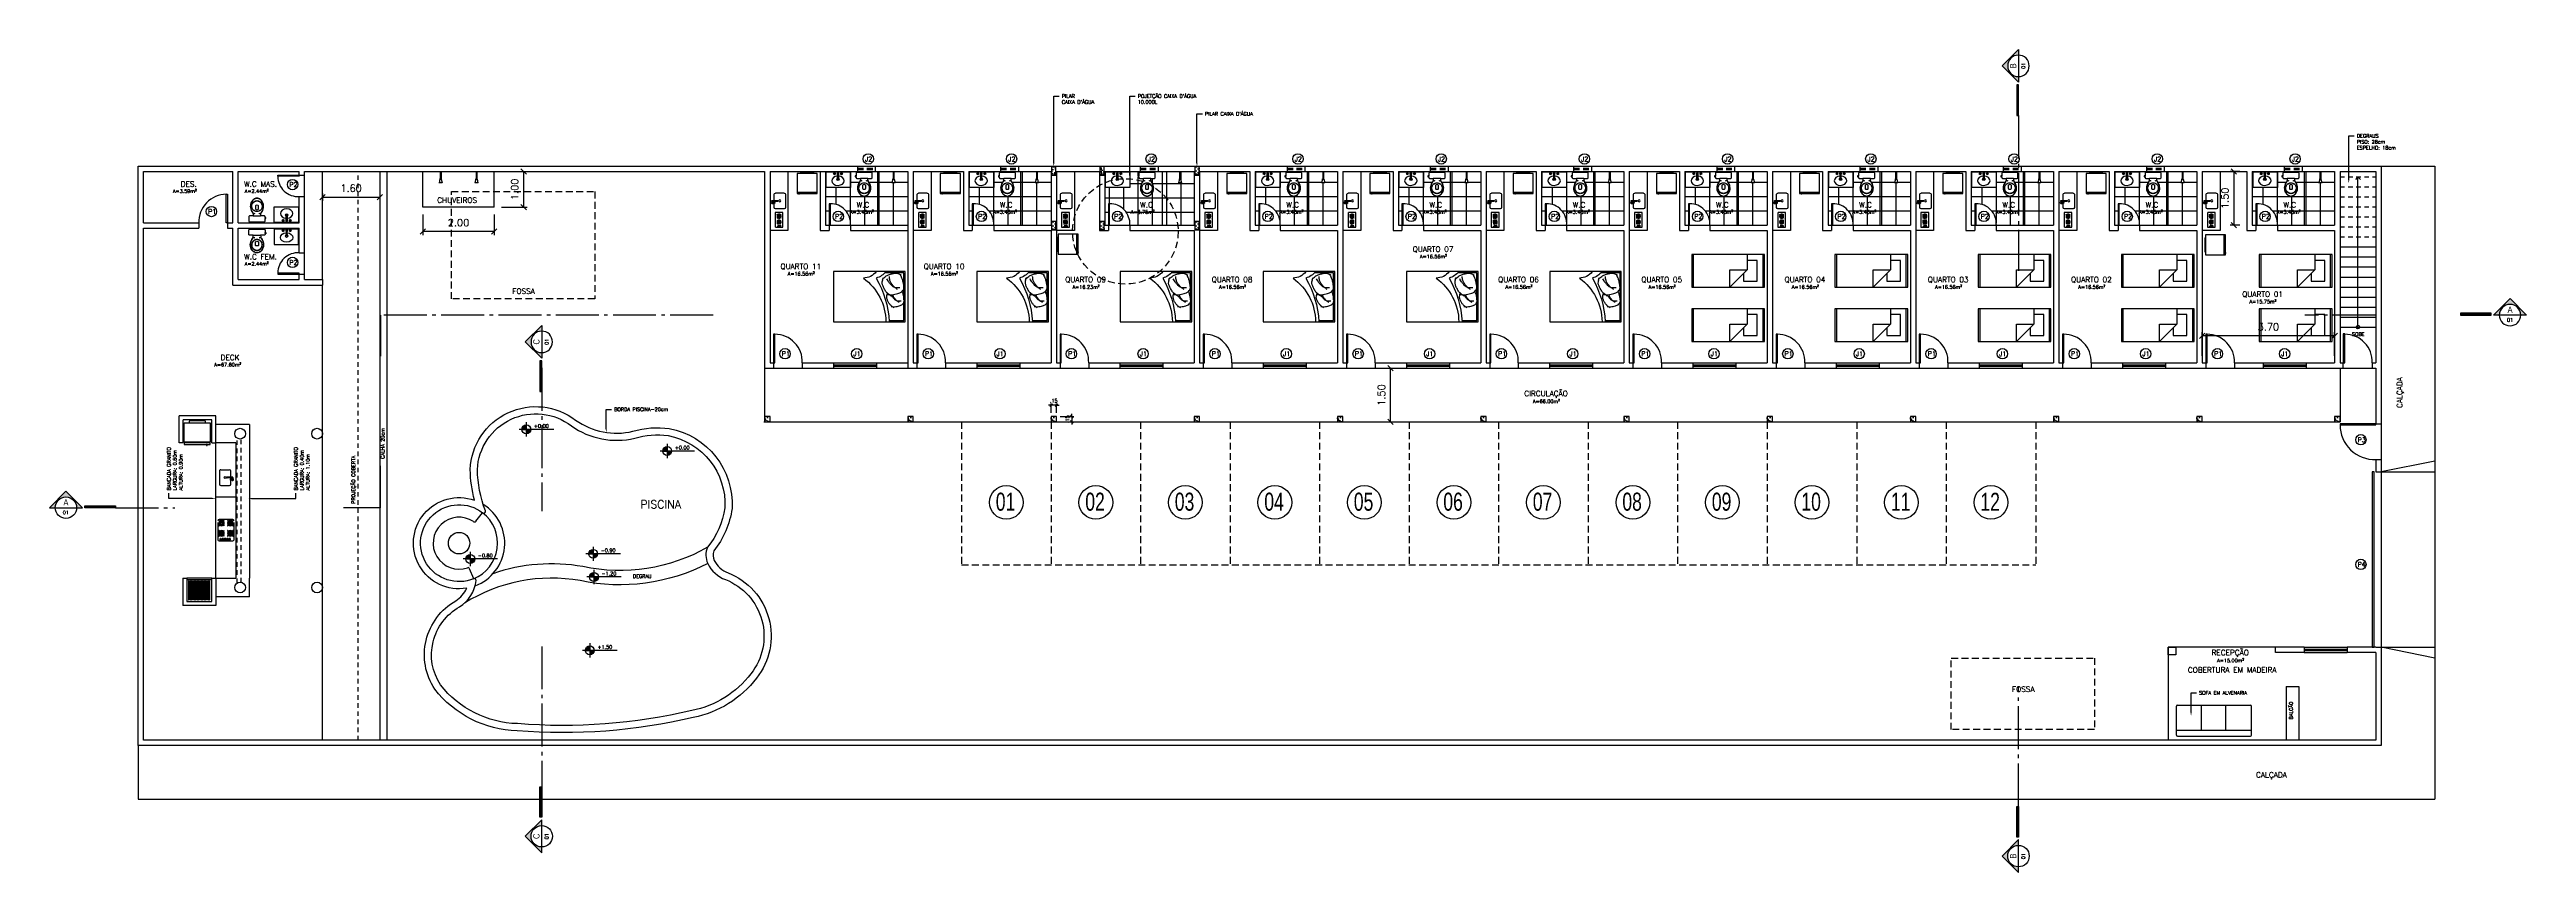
# Model space of a CAD drawing. Header units: millimetres. Extents: x 45003 to 46969, y 6653 to 6979.
# Drawn here: x 45024.4 to 45093.6, y 6701.9 to 6724.9 of the extents above; entities that cross this region are included whole.
import ezdxf
from ezdxf import colors
from ezdxf.entities.mleader import LeaderData, LeaderLine
from ezdxf.enums import TextEntityAlignment as Align
from ezdxf.math import Vec2, Vec3

# ---------------------------------------------------------------- set-up
doc = ezdxf.new("R2010")
doc.units = ezdxf.units.MM
for name, pattern in [('ACAD_ISO04W100', [30, 24, -3, 0, -3]), ('CONTINUO', [0]), ('HIDDEN', [9.525, 6.35, -3.175])]:
    doc.linetypes.add(name, pattern=pattern)
for name, color, linetype in [('ARQ-ALVENARIA', 4, 'Continuous'), ('ARQ-COTAS', 30, 'Continuous'), ('ARQ-EIXOS', 2, 'ACAD_ISO04W100'), ('ARQ-EQ-COZ', 1, 'Continuous'), ('ARQ-ESQ-01', 1, 'Continuous'), ('ARQ-ESQ-02', 2, 'Continuous'), ('ARQ-ESTRUTURA', 6, 'Continuous'), ('ARQ-HACHURA', 253, 'Continuous'), ('ARQ-MÓVEIS', 170, 'Continuous'), ('ARQ-PENA-01', 1, 'Continuous'), ('ARQ-PENA-02', 2, 'Continuous'), ('ARQ-PENA-06', 6, 'Continuous'), ('ARQ-PENA-FINA-CINZA', 8, 'Continuous'), ('ARQ-PISCINA', 3, 'Continuous'), ('ARQ-PISO', 8, 'Continuous'), ('ARQ-PROJ-01', 1, 'HIDDEN'), ('ARQ-PÇ-HIDROSSAN', 7, 'Continuous'), ('ARQ-SÍMBOLOS', 2, 'Continuous'), ('ARQ-TEXTO2', 2, 'Continuous'), ('ARQ-TEXTO3', 3, 'Continuous'), ('ARQ-TEXTO4', 4, 'Continuous'), ('meio fio', 2, 'CONTINUO'), ('PAREDES', 4, 'Continuous')]:
    doc.layers.add(name, color=color, linetype=linetype)
doc.styles.add('ARIAL', font='ARIALN.TTF', dxfattribs={"height": 0.18})
doc.styles.add('CELIO_COTA', font='technic_.ttf', dxfattribs={"width": 0.85})
doc.styles.add('ROMANS', font='romans.shx')
doc.styles.add('Romans_Anot', font='romans.shx')
doc.dimstyles.new('Escala 1-100', dxfattribs={"dimtxt": 0.2, "dimasz": 0.15, "dimexe": 0.1, "dimexo": 0.2, "dimgap": 0.15, "dimtad": 1, "dimzin": 4, "dimdsep": 46, "dimtxsty": 'Romans_Anot', "dimblk": 'OBLIQUE', "dimcen": 0.25, "dimclrd": 256, "dimclre": 256, "dimclrt": 2, "dimadec": 0, "dimazin": 0, "dimtfac": 1, "dimtix": 1, "dimtmove": 2, "dimatfit": 3, "dimfxl": 0, "dimlwd": -1, "dimlwe": -1, "dimarcsym": 0})
doc.dimstyles.new('Escala 1-50', dxfattribs={"dimscale": 0.5, "dimtxt": 0.2, "dimasz": 0.15, "dimexe": 0.1, "dimexo": 0.2, "dimgap": 0.15, "dimtad": 1, "dimzin": 4, "dimdsep": 46, "dimtxsty": 'Romans_Anot', "dimblk": 'OBLIQUE', "dimcen": 0.25, "dimclrd": 256, "dimclre": 256, "dimclrt": 2, "dimadec": 0, "dimazin": 0, "dimtfac": 1, "dimtix": 1, "dimtmove": 2, "dimatfit": 3, "dimfxl": 0, "dimlwd": -1, "dimlwe": -1, "dimarcsym": 0})
pattern_1 = [(50, (0, -157.27984), (0.2151780548, -0.0188256405), [0.0225, -0.2475]), (355, (0, -157.27984), (-0.0416254001, 0.2256576401), [0.018, -0.198]), (100.45144446, (0.01793, -157.2814), (0.173552654, 0.2068319973), [0.0191220576, -0.2103426336]), (46.1842, (0, -157.21984), (0.3201723992, -0.0496557842), [0.03375, -0.37125]), (96.6356355, (0.02668, -157.22398), (0.2803985837, 0.2922355802), [0.0286831026, -0.315514128]), (351.184164, (0, -157.21984), (0.2803985835, 0.29223558), [0.027, -0.2970000003]), (21, (0.03, -157.23484), (0.17907211564, -0.1207856672), [0.0225, -0.2475]), (326, (0.03, -157.23484), (0.0729945996, 0.2175450135), [0.018, -0.198]), (71.45144474, (0.04492, -157.2449), (0.252066713, 0.0967593458), [0.019122057, -0.2103426336]), (37.5, (0, -157.27984), (0.0036479566, 0.09986815615), [0, -0.1956, 0, -0.201, 0, -0.19875]), (7.5, (0, -157.27984), (0.07892086123, 0.11832351356), [0, -0.1146, 0, -0.1911, 0, -0.07575]), (327.5, (-0.0669, -157.27984), (0.16014673085, -0.00676646152), [0, -0.075, 0, -0.234, 0, -0.3105]), (317.5, (-0.0969, -157.27984), (0.1749558508, 0.0300314947), [0, -0.0975, 0, -0.1554, 0, -0.2205])]

# ---------------------------------------------------------------- blocks, each defined once
blk = doc.blocks.new('Refrigeradora')
for p, q in [((0, -0.225), (0, 0.225)), ((0, 0.225), (0.01, 0.225)), ((0.01, -0.225), (0.01, 0.225)), ((0.01, 0.175), (0.02, 0.175)), ((0.02, 0.325), (0.67, 0.325)), ((0.02, -0.325), (0.02, 0.325)), ((0.63, 0.325), (0.63, -0.325)), ((0.64, 0.325), (0.64, -0.325)), ((0.67, 0.325), (0.67, -0.325)), ((0, -0.225), (0.01, -0.225)), ((0.01, -0.175), (0.02, -0.175)), ((0.67, -0.325), (0.02, -0.325))]:
    blk.add_line(p, q)
blk.add_lwpolyline([(0.67, 0.274), (0.682, 0.274), (0.682, 0.249), (0.67, 0.249)])
blk = doc.blocks.new('chuv-01-planta')
for p, q in [((-0.322, -0.047), (-0.322, 0.047)), ((-0.322, 0.047), (-0.313, 0.047)), ((-0.313, -0.047), (-0.313, 0.047)), ((-0.217, 0.017), (-0.313, 0.043)), ((-0.217, 0.017), (-0.208, 0.017)), ((-0.217, 0.017), (-0.217, -0.017)), ((-0.208, 0.017), (-0.208, -0.017)), ((0, 0.011), (-0.208, 0.011)), ((0, 0.011), (0, -0.011)), ((-0.322, -0.047), (-0.313, -0.047)), ((-0.217, -0.017), (-0.313, -0.043)), ((-0.217, -0.017), (-0.208, -0.017)), ((0, -0.011), (-0.208, -0.011))]:
    blk.add_line(p, q)
blk = doc.blocks.new('cx-ac-01-planta')
for points in [[(0.661, 0, 0.182004), (0.623, 0.1, 0.098298), (0.548, 0.159, 0.085166), (0.468, 0.184, 0.08648), (0.388, 0.183, 0.067868), (0.318, 0.161, 0.06199), (0.261, 0.126, -0.060779), (0.228, 0.111, -0.023796), (0.208, 0.106), (0.163, 0.103), (0.163, 0.207, 0.424217), (0.144, 0.225), (0.121, 0.225), (0.091, 0.225), (0.018, 0.225, 0.418036), (0, 0.207), (0, 0), (0, -0.207, 0.418036), (0.018, -0.225), (0.091, -0.225), (0.091, -0.237), (0.088, -0.237), (0.088, -0.252), (0.106, -0.252), (0.124, -0.252), (0.124, -0.237), (0.121, -0.237), (0.121, -0.225), (0.144, -0.225, 0.424217), (0.163, -0.207), (0.163, -0.103), (0.208, -0.106, -0.023796), (0.228, -0.111, -0.060779), (0.261, -0.126, 0.06199), (0.318, -0.16, 0.067868), (0.388, -0.183, 0.08648), (0.468, -0.184, 0.085166), (0.548, -0.159, 0.098298), (0.623, -0.1, 0.182004)], [(0.286, 0, -0.18052), (0.323, 0.1, -0.167158), (0.408, 0.15, -0.1), (0.468, 0.15, -0.096291), (0.518, 0.13, -0.13332), (0.568, 0.081, -0.150886), (0.591, 0, -0.150886), (0.568, -0.081, -0.13332), (0.518, -0.13, -0.096291), (0.468, -0.149, -0.1), (0.408, -0.149, -0.167158), (0.323, -0.1, -0.18052)], [(0.289, 0, -0.186957), (0.329, 0.1, -0.162455), (0.408, 0.143, -0.149476), (0.498, 0.131, -0.171119), (0.568, 0.06, -0.104122), (0.582, 0, -0.104122), (0.568, -0.06, -0.171119), (0.498, -0.131, -0.149476), (0.408, -0.143, -0.162455), (0.329, -0.1, -0.186957)], [(0.46, 0.03, 0.276984), (0.438, 0.044), (0.353, 0.044, 0.393258), (0.353, -0.044), (0.438, -0.044, 0.276984), (0.46, -0.03, 0.2)]]:
    blk.add_lwpolyline(points, format="xyb", close=True)
for points in [[(0.163, 0.103), (0.163, 0), (0.163, -0.103)], [(0.121, -0.225), (0.091, -0.225)], [(0.091, -0.237), (0.121, -0.237)]]:
    blk.add_lwpolyline(points)
blk.add_lwpolyline([(0.21, -0.106, -0.148706), (0.258, -0.12, -0.01798), (0.278, -0.132, 0.048524), (0.328, -0.16, 0.075808), (0.408, -0.181, 0.05), (0.468, -0.18, 0.109053), (0.568, -0.142, 0.065752), (0.617, -0.1, 0.186957), (0.656, 0, 0.186957), (0.617, 0.1, 0.065752), (0.568, 0.142, 0.109053), (0.468, 0.18, 0.05), (0.408, 0.181, 0.075808), (0.328, 0.16, 0.048524), (0.278, 0.132, -0.01798), (0.258, 0.12, -0.148706), (0.21, 0.106, -0.148706)], format="xyb")
for centre in [(0.23, 0.075), (0.23, -0.075)]:
    blk.add_circle(centre, 0.0075)
blk = doc.blocks.new('Cubinox-e-pl')
for p, q in [((0.065, 0), (0.065, 0.044)), ((0.08, 0.072), (0.087, 0.072)), ((0.08, 0.037), (0.087, 0.037)), ((0.08, 0.01), (0.25, 0.01)), ((0.095, 0.01), (0.095, 0.031)), ((0.1, 0.08), (0.137, 0.08)), ((0.1, 0.03), (0.137, 0.03)), ((0.135, 0.205), (0.135, 0.08)), ((0.135, 0.03), (0.135, 0.01)), ((0.445, 0.245), (0.175, 0.245)), ((0.485, -0.205), (0.485, 0.205)), ((0.08, -0.01), (0.25, -0.01)), ((0.135, -0.01), (0.135, -0.205)), ((0.445, -0.245), (0.175, -0.245))]:
    blk.add_line(p, q)
blk.add_lwpolyline([(0.1, 0.08, 0.133256), (0.093, 0.078, 0.106756), (0.087, 0.073, 0.082828), (0.083, 0.065, 0.071352), (0.082, 0.055, 0.071352), (0.083, 0.045, 0.082828), (0.087, 0.037, 0.106756), (0.093, 0.032, 0.133256), (0.1, 0.03, 0.133256)], format="xyb")
for points in [[(0.137, 0.03, 0.133256), (0.144, 0.032, 0.106756), (0.15, 0.037, 0.082828), (0.153, 0.045, 0.071352), (0.155, 0.055, 0.071352), (0.153, 0.065, 0.082828), (0.15, 0.073, 0.106756), (0.144, 0.078, 0.133256), (0.137, 0.08, 0.133256), (0.131, 0.078, 0.106756), (0.125, 0.073, 0.082828), (0.121, 0.065, 0.071352), (0.12, 0.055, 0.071352), (0.121, 0.045, 0.082828), (0.125, 0.037, 0.106756), (0.131, 0.032, 0.133256)], [(0.145, 0.063, 0.133256), (0.143, 0.062, 0.106756), (0.141, 0.06, 0.082828), (0.14, 0.058, 0.071352), (0.139, 0.055, 0.071352), (0.14, 0.052, 0.082828), (0.141, 0.05, 0.106756), (0.143, 0.048, 0.133256), (0.145, 0.047, 0.133256), (0.147, 0.048, 0.106756), (0.148, 0.05, 0.082828), (0.15, 0.052, 0.071352), (0.15, 0.055, 0.071352), (0.15, 0.058, 0.082828), (0.148, 0.06, 0.106756), (0.147, 0.062, 0.133256)]]:
    blk.add_lwpolyline(points, format="xyb", close=True)
blk.add_circle((0.31, 0), 0.03)
for centre, radius, start, end in [((0.08, 0.055), 0.035, 45.58469, 244.62307), ((0.08, 0.055), 0.0175, 90, 204.61998), ((0.055, 0.044), 0.01, 0, 24.61998), ((0.08, 0.055), 0.0175, 211.00272, 270), ((0.08, 0), 0.015, 41.81031, 318.18969), ((0.08, 0), 0.01, 90.00021, 270.00021), ((0.08, 0.055), 0.035, 295.37693, 314.41531), ((0.175, 0.205), 0.04, 90, 180), ((0.25, 0), 0.0125, 233.1301, 126.8699), ((0.25, 0), 0.01, 270.00012, 90.00012), ((0.445, 0.205), 0.04, 0, 90), ((0.175, -0.205), 0.04, 180, 270), ((0.445, -0.205), 0.04, 270, 0)]:
    blk.add_arc(centre, radius, start, end)
blk = doc.blocks.new('CAMA-C')
for p, q in [((-0.627, 1.002), (0.773, 1.002)), ((-0.627, -0.998), (-0.627, 1.002)), ((-0.591, 0.966), (-0.076, 0.966)), ((-0.591, 0.55), (-0.591, 0.966)), ((-0.019, 0.966), (0.737, 0.966)), ((0.737, 0.966), (0.737, 0.431)), ((0.773, 1.002), (0.773, -0.998)), ((0.773, -0.998), (-0.627, -0.998))]:
    blk.add_line(p, q)
for points in [[(-0.205, 0.606, -0.034352), (-0.208, 0.698, -0.04249), (-0.198, 0.772, -0.015911), (-0.182, 0.836, -0.020937), (-0.166, 0.883, -0.121269), (-0.132, 0.934, -0.080025), (-0.055, 0.983)], [(0.212, 0.906, 0.014129), (0.175, 0.923, 0.04596), (0.108, 0.945, 0.01901), (0.02, 0.962, 0.025886), (-0.046, 0.968, 0.088683), (-0.096, 0.961, 0.020726), (-0.127, 0.95)], [(-0.088, 0.833, 0.040593), (-0.051, 0.775, 0.055645), (-0.017, 0.739, 0.015363), (0.014, 0.715, 0.01263), (0.053, 0.687, 0.082628), (0.114, 0.659, 0.010572), (0.13, 0.655)], [(-0.052, 0.885, 0.103492), (-0.045, 0.77, 0.14369), (0, 0.698, 0.007817), (0.04, 0.664, 0.010698), (0.07, 0.64, 0.020146), (0.105, 0.615, 0.007403), (0.127, 0.602)], [(0.131, 0.51, -0.034352), (0.128, 0.624, -0.04249), (0.139, 0.715, -0.015911), (0.159, 0.794, -0.020937), (0.178, 0.853, -0.121269), (0.221, 0.915, -0.080025), (0.316, 0.976)], [(0.705, 0.848, 0.033461), (0.599, 0.902, 0.04596), (0.517, 0.929, 0.01901), (0.408, 0.949, 0.025886), (0.327, 0.957, 0.088683), (0.265, 0.949, 0.020726), (0.226, 0.935)], [(0.276, 0.79, 0.040593), (0.32, 0.719, 0.055645), (0.362, 0.675, 0.015363), (0.4, 0.645, 0.01263), (0.449, 0.61, 0.082628), (0.525, 0.575, 0.061291), (0.636, 0.56)], [(0.319, 0.855, 0.103492), (0.329, 0.713, 0.14369), (0.384, 0.625, 0.007817), (0.433, 0.582, 0.010698), (0.47, 0.552, 0.020146), (0.514, 0.522, 0.015912), (0.571, 0.488)], [(0.554, 0.362, 0.057152), (0.64, 0.453, 0.075208), (0.685, 0.538, 0.030275), (0.714, 0.636, 0.036967), (0.726, 0.719, 0.089016), (0.718, 0.793, 0.061822), (0.675, 0.891)], [(-0.237, 0.688, 0.050543), (-0.181, 0.61, 0.064376), (-0.125, 0.56, 0.03352), (-0.05, 0.517, 0.039598), (0.017, 0.49, 0.109626), (0.085, 0.484, 0.0754), (0.179, 0.512)], [(0.091, 0.611, 0.050543), (0.16, 0.515, 0.064376), (0.229, 0.454, 0.03352), (0.321, 0.4, 0.039598), (0.405, 0.367, 0.109626), (0.488, 0.36, 0.0754), (0.604, 0.394)], [(0.138, 0.485, 0.020037), (0.165, 0.51, 0.075208)]]:
    blk.add_lwpolyline(points, format="xyb")
for centre, radius, start, end in [((-0.773, -2.188), 2.745, 60.16037, 86.95887), ((-0.65, -1.079), 1.542, 36.24325, 89.13368), ((1.088, 0.057), 0.513, 127.87498, 164.74488), ((1.043, -0.168), 0.45, 126.8699, 180)]:
    blk.add_arc(centre, radius, start, end)
blk = doc.blocks.new('mobiliariop156')
for p, q in [((-1.9812, -0.4572), (-1.9812, 0.4572)), ((-0.9652, -0.4572), (-0.9652, 0.0254)), ((-0.4826, 0.0254), (-0.9652, -0.4572)), ((-0.9652, 0.0254), (-0.4826, 0.0254)), ((-0.4826, 0.4572), (-0.4826, 0.0254)), ((-0.2032, 0.2921), (-0.4826, 0.2921)), ((-0.2032, -0.2921), (-0.2032, 0.2921)), ((-0.0508, 0.4572), (-0.0508, -0.4572)), ((-0.5842, -0.0762), (-0.5842, -0.2921)), ((-0.5842, -0.2921), (-0.2032, -0.2921))]:
    blk.add_line(p, q)
blk.add_lwpolyline([(0, -0.4572), (0, 0.4572), (-2.032, 0.4572), (-2.032, -0.4572)], close=True)
blk = doc.blocks.new('Símbolo_Corte')
at = {"layer": 'ARQ-SÍMBOLOS'}
h = blk.add_hatch(color=256, dxfattribs=at)
h.dxf.hatch_style = 1
h.paths.add_polyline_path([(0, 0.92), (-0.92, 0), (-0.6, 0, -1), (0.6, 0), (0.92, 0)])
at = {"layer": 'ARQ-SÍMBOLOS', "ltscale": 0.1}
blk.add_hatch(color=256, dxfattribs=at).paths.add_polyline_path([(1.06, 0.1), (2.77, 0.1), (2.77, 0), (1.06, 0)])
at = {"layer": 'ARQ-SÍMBOLOS'}
for p, q in [((-0.92, 0), (-0.6, 0)), ((0.6, 0), (0.92, 0))]:
    blk.add_line(p, q, dxfattribs=at)
at = {"layer": 'ARQ-SÍMBOLOS', "color": 4}
blk.add_line((-0.6, 0), (0.6, 0), dxfattribs=at)
at = {"layer": 'ARQ-SÍMBOLOS'}
blk.add_lwpolyline([(-0.92, 0), (0, 0.92), (0.92, 0)], dxfattribs=at)
blk.add_lwpolyline([(1.06, 0.1), (2.77, 0.1), (2.77, 0), (1.06, 0)], close=True, dxfattribs=at)
blk.add_circle((0, 0), 0.6, dxfattribs=at)
at = {"layer": 'ARQ-TEXTO2', "style": 'ROMANS'}
blk.add_attdef('NUMERO-FOLHA', text='', height=0.2, dxfattribs=at).set_placement((0, -0.27), align=Align.MIDDLE_CENTER)
at = {"layer": 'ARQ-TEXTO4', "style": 'ARIAL'}
blk.add_attdef('NUMERO-DESENHO-NA-FOLHA', text='', height=0.35, dxfattribs=at).set_placement((0, 0.3), align=Align.MIDDLE_CENTER)
blk = doc.blocks.new('Nível_Planta')
at = {"layer": 'ARQ-SÍMBOLOS', "ltscale": 0.1}
h = blk.add_hatch(color=1, dxfattribs=at)
h.dxf.hatch_style = 1
h.paths.add_polyline_path([(-0.25, 0), (0, 0), (0, 0.25, 0.414214)])
h.paths.add_polyline_path([(0.25, 0), (0, 0), (0, -0.25, 0.414214)])
at = {"layer": 'ARQ-SÍMBOLOS', "color": 1}
for p, q in [((1.53, 0), (-0.4, 0)), ((0, 0.4), (0, -0.4))]:
    blk.add_line(p, q, dxfattribs=at)
at = {"layer": 'ARQ-SÍMBOLOS', "color": 1, "ltscale": 0.1}
blk.add_line((-0.25, 0), (0.25, 0), dxfattribs=at)
at = {"layer": 'ARQ-SÍMBOLOS', "color": 1}
blk.add_circle((0, 0), 0.25, dxfattribs=at)
at = {"layer": 'ARQ-TEXTO2', "style": 'ROMANS'}
blk.add_attdef('NIVEL-ACABADO', text='', height=0.2, dxfattribs=at).set_placement((0.43, 0.03), align=Align.BOTTOM_LEFT)
blk = doc.blocks.new('gelad-5')
for points in [[(0.231, -0.051), (0.231, -0.007), (0.131, 0), (-0.131, 0), (-0.231, -0.007), (-0.231, -0.051)], [(-0.351, -0.611), (-0.351, -0.595)], [(0.335, -0.595), (0.335, -0.611)]]:
    blk.add_lwpolyline(points)
for points in [[(0.357, -0.051), (0.357, -0.595), (-0.373, -0.595), (-0.373, -0.051)], [(0.357, -0.611), (-0.373, -0.611), (-0.373, -0.657), (0.357, -0.657)], [(0.252, -0.657), (0.252, -0.681), (0.277, -0.681), (0.277, -0.657)]]:
    blk.add_lwpolyline(points, close=True)
blk = doc.blocks.new('_Oblique')
at = {"color": 0, "linetype": 'ByBlock', "lineweight": -2}
blk.add_line((-0.5, -0.5), (0.5, 0.5), dxfattribs=at)
blk = doc.blocks.new('*D201')
at = {"layer": 'ARQ-COTAS', "transparency": 16777216}
for p, q in [((45061.845, 6714.459), (45061.845, 6715.959)), ((45061.939, 6715.959), (45061.945, 6715.959)), ((45061.939, 6714.459), (45061.945, 6714.459))]:
    blk.add_line(p, q, dxfattribs=at)
at = {"layer": 'Defpoints', "color": 0, "transparency": 16777216}
for p in [(45061.739, 6715.959), (45061.845, 6715.959), (45061.739, 6714.459)]:
    blk.add_point(p, dxfattribs=at)
at = {"layer": 'ARQ-COTAS', "transparency": 16777216, "xscale": 0.15, "yscale": 0.15, "zscale": 0.15}
for p, rotation in [((45061.845, 6715.959), 90), ((45061.845, 6714.459), 270)]:
    blk.add_blockref('_Oblique', p, dxfattribs=dict(at, rotation=rotation))
at = {"layer": 'ARQ-COTAS', "color": 2, "transparency": 16777216, "insert": (45061.595, 6715.209), "char_height": 0.2, "attachment_point": 5, "rotation": 90, "style": 'Romans_Anot'}
blk.add_mtext('1.50', dxfattribs=at)
blk = doc.blocks.new('*D202')
at = {"layer": 'ARQ-COTAS', "transparency": 16777216}
for p, q in [((45034.816, 6720.259), (45034.816, 6719.678)), ((45036.816, 6720.259), (45036.816, 6719.678)), ((45036.816, 6719.778), (45034.816, 6719.778))]:
    blk.add_line(p, q, dxfattribs=at)
at = {"layer": 'Defpoints', "color": 0, "transparency": 16777216}
for p in [(45034.816, 6720.459), (45036.816, 6720.459), (45034.816, 6719.778)]:
    blk.add_point(p, dxfattribs=at)
at = {"layer": 'ARQ-COTAS', "transparency": 16777216, "xscale": 0.15, "yscale": 0.15, "zscale": 0.15, "rotation": 180}
blk.add_blockref('_Oblique', (45034.816, 6719.778), dxfattribs=at)
at = {"layer": 'ARQ-COTAS', "transparency": 16777216, "xscale": 0.15, "yscale": 0.15, "zscale": 0.15}
blk.add_blockref('_Oblique', (45036.816, 6719.778), dxfattribs=at)
at = {"layer": 'ARQ-COTAS', "color": 2, "transparency": 16777216, "insert": (45035.816, 6720.028), "char_height": 0.2, "attachment_point": 5, "style": 'Romans_Anot'}
blk.add_mtext('2.00', dxfattribs=at)
blk = doc.blocks.new('*D203')
at = {"layer": 'ARQ-COTAS', "transparency": 16777216}
for p, q in [((45037.016, 6721.459), (45037.736, 6721.459)), ((45037.636, 6720.459), (45037.636, 6721.459)), ((45037.016, 6720.459), (45037.736, 6720.459))]:
    blk.add_line(p, q, dxfattribs=at)
at = {"layer": 'Defpoints', "color": 0, "transparency": 16777216}
for p in [(45036.816, 6721.459), (45037.636, 6721.459), (45036.816, 6720.459)]:
    blk.add_point(p, dxfattribs=at)
at = {"layer": 'ARQ-COTAS', "transparency": 16777216, "xscale": 0.15, "yscale": 0.15, "zscale": 0.15}
for p, rotation in [((45037.636, 6721.459), 90), ((45037.636, 6720.459), 270)]:
    blk.add_blockref('_Oblique', p, dxfattribs=dict(at, rotation=rotation))
at = {"layer": 'ARQ-COTAS', "color": 2, "transparency": 16777216, "insert": (45037.386, 6720.959), "char_height": 0.2, "attachment_point": 5, "rotation": 90, "style": 'Romans_Anot'}
blk.add_mtext('1.00', dxfattribs=at)
blk = doc.blocks.new('*D204')
at = {"layer": 'ARQ-COTAS', "transparency": 16777216}
for p, q in [((45032.016, 6720.843), (45032.016, 6720.641)), ((45033.616, 6720.843), (45033.616, 6720.641)), ((45032.016, 6720.741), (45033.616, 6720.741))]:
    blk.add_line(p, q, dxfattribs=at)
at = {"layer": 'Defpoints', "color": 0, "transparency": 16777216}
for p in [(45032.016, 6721.043), (45033.616, 6721.043), (45033.616, 6720.741)]:
    blk.add_point(p, dxfattribs=at)
at = {"layer": 'ARQ-COTAS', "transparency": 16777216, "xscale": 0.15, "yscale": 0.15, "zscale": 0.15, "rotation": 180}
blk.add_blockref('_Oblique', (45032.016, 6720.741), dxfattribs=at)
at = {"layer": 'ARQ-COTAS', "transparency": 16777216, "xscale": 0.15, "yscale": 0.15, "zscale": 0.15}
blk.add_blockref('_Oblique', (45033.616, 6720.741), dxfattribs=at)
at = {"layer": 'ARQ-COTAS', "color": 2, "transparency": 16777216, "insert": (45032.816, 6720.991), "char_height": 0.2, "attachment_point": 5, "style": 'Romans_Anot'}
blk.add_mtext('1.60', dxfattribs=at)
blk = doc.blocks.new('*D205')
at = {"layer": 'ARQ-COTAS', "transparency": 16777216}
for p, q in [((45084.516, 6716.309), (45084.516, 6716.966)), ((45088.216, 6716.866), (45084.516, 6716.866)), ((45088.216, 6716.309), (45088.216, 6716.966))]:
    blk.add_line(p, q, dxfattribs=at)
at = {"layer": 'Defpoints', "color": 0, "transparency": 16777216}
for p in [(45084.516, 6716.866), (45084.516, 6716.109), (45088.216, 6716.109)]:
    blk.add_point(p, dxfattribs=at)
at = {"layer": 'ARQ-COTAS', "transparency": 16777216, "xscale": 0.15, "yscale": 0.15, "zscale": 0.15, "rotation": 180}
blk.add_blockref('_Oblique', (45084.516, 6716.866), dxfattribs=at)
at = {"layer": 'ARQ-COTAS', "transparency": 16777216, "xscale": 0.15, "yscale": 0.15, "zscale": 0.15}
blk.add_blockref('_Oblique', (45088.216, 6716.866), dxfattribs=at)
at = {"layer": 'ARQ-COTAS', "color": 2, "transparency": 16777216, "insert": (45086.366, 6717.116), "char_height": 0.2, "attachment_point": 5, "style": 'Romans_Anot'}
blk.add_mtext('3.70', dxfattribs=at)
blk = doc.blocks.new('*D206')
at = {"layer": 'ARQ-COTAS', "transparency": 16777216}
for p, q in [((45085.566, 6721.459), (45085.302, 6721.459)), ((45085.402, 6721.459), (45085.402, 6719.959)), ((45085.566, 6719.959), (45085.302, 6719.959))]:
    blk.add_line(p, q, dxfattribs=at)
at = {"layer": 'Defpoints', "color": 0, "transparency": 16777216}
for p in [(45085.766, 6721.459), (45085.402, 6719.959), (45085.766, 6719.959)]:
    blk.add_point(p, dxfattribs=at)
at = {"layer": 'ARQ-COTAS', "transparency": 16777216, "xscale": 0.15, "yscale": 0.15, "zscale": 0.15}
for p, rotation in [((45085.402, 6721.459), 90), ((45085.402, 6719.959), 270)]:
    blk.add_blockref('_Oblique', p, dxfattribs=dict(at, rotation=rotation))
at = {"layer": 'ARQ-COTAS', "color": 2, "transparency": 16777216, "insert": (45085.152, 6720.709), "char_height": 0.2, "attachment_point": 5, "rotation": 90, "style": 'Romans_Anot'}
blk.add_mtext('1.50', dxfattribs=at)
blk = doc.blocks.new('*D207')
at = {"layer": 'ARQ-COTAS', "transparency": 16777216}
for p, q in [((45052.366, 6714.924), (45052.291, 6714.924)), ((45052.366, 6714.709), (45052.366, 6714.974)), ((45052.516, 6714.924), (45052.366, 6714.924)), ((45052.516, 6714.709), (45052.516, 6714.974)), ((45052.516, 6714.924), (45052.591, 6714.924))]:
    blk.add_line(p, q, dxfattribs=at)
at = {"layer": 'Defpoints', "color": 0, "transparency": 16777216}
for p in [(45052.366, 6714.924), (45052.366, 6714.609), (45052.516, 6714.609)]:
    blk.add_point(p, dxfattribs=at)
at = {"layer": 'ARQ-COTAS', "transparency": 16777216, "xscale": 0.075, "yscale": 0.075, "zscale": 0.075}
blk.add_blockref('_Oblique', (45052.366, 6714.924), dxfattribs=at)
at = {"layer": 'ARQ-COTAS', "transparency": 16777216, "xscale": 0.075, "yscale": 0.075, "zscale": 0.075, "rotation": 180}
blk.add_blockref('_Oblique', (45052.516, 6714.924), dxfattribs=at)
at = {"layer": 'ARQ-COTAS', "color": 2, "transparency": 16777216, "insert": (45052.441, 6715.049), "char_height": 0.1, "attachment_point": 5, "style": 'Romans_Anot'}
blk.add_mtext('.15', dxfattribs=at)
blk = doc.blocks.new('*D208')
at = {"layer": 'ARQ-COTAS', "transparency": 16777216}
for p, q in [((45052.616, 6714.609), (45052.998, 6714.609)), ((45052.948, 6714.609), (45052.948, 6714.684)), ((45052.948, 6714.609), (45052.948, 6714.459)), ((45052.616, 6714.459), (45052.998, 6714.459)), ((45052.948, 6714.459), (45052.948, 6714.384))]:
    blk.add_line(p, q, dxfattribs=at)
at = {"layer": 'Defpoints', "color": 0, "transparency": 16777216}
for p in [(45052.516, 6714.609), (45052.516, 6714.459), (45052.948, 6714.459)]:
    blk.add_point(p, dxfattribs=at)
at = {"layer": 'ARQ-COTAS', "transparency": 16777216, "xscale": 0.075, "yscale": 0.075, "zscale": 0.075}
for p, rotation in [((45052.948, 6714.609), 270), ((45052.948, 6714.459), 90)]:
    blk.add_blockref('_Oblique', p, dxfattribs=dict(at, rotation=rotation))
at = {"layer": 'ARQ-COTAS', "color": 2, "transparency": 16777216, "insert": (45052.823, 6714.534), "char_height": 0.1, "attachment_point": 5, "rotation": 90, "style": 'Romans_Anot'}
blk.add_mtext('.15', dxfattribs=at)
blk = doc.blocks.new('cama')
at = {"layer": 'ARQ-MÓVEIS'}
for p, q in [((0, 1.02), (0, -1.02)), ((0.03, 1.05), (0.84, 1.05)), ((0.17, 1.05), (0.17, -1.05)), ((0.87, 1.02), (0.87, -1.02)), ((0.17, 0.35), (0.87, 0.35)), ((0.17, -0.335), (0.87, -0.335)), ((0.03, -1.05), (0.84, -1.05))]:
    blk.add_line(p, q, dxfattribs=at)
for centre, start, end in [((0.03, 1.02), 90, 180), ((0.84, 1.02), 0, 90), ((0.03, -1.02), 180, 270), ((0.84, -1.02), 270, 0)]:
    blk.add_arc(centre, 0.03, start, end, dxfattribs=at)

msp = doc.modelspace()

# ---------------------------------------------------------------- hatches: boundary and pattern name
at = {"layer": 'ARQ-HACHURA'}
h = msp.add_hatch(dxfattribs=at)
h.set_pattern_fill('_USER', color=256, scale=0.4, double=1, pattern_type=0)
h.set_pattern_definition([(0, (45048.3665, 6719.95947), (0, 0.4), []), (90, (45048.3665, 6719.95947), (-0.4, 2e-17), [])])
h.paths.add_polyline_path([(45047.516, 6721.459), (45047.466, 6721.459), (45046.966, 6721.459), (45046.766, 6721.459), (45046.766, 6721.009), (45046.066, 6721.009), (45046.066, 6719.959), (45046.166, 6719.959), (45046.166, 6720.559), (45046.201, 6720.559, -0.431918), (45046.766, 6719.959), (45047.516, 6719.959)])
h.paths.add_polyline_path([(45046.96, 6720.961, -0.08648), (45046.962, 6721.041, -0.067868), (45046.984, 6721.111, -0.06199), (45047.018, 6721.168, 0.060779), (45047.034, 6721.201, 0.023796), (45047.039, 6721.221), (45047.042, 6721.267), (45046.938, 6721.267, -0.40428), (45046.92, 6721.284), (45046.92, 6721.308), (45046.908, 6721.308), (45046.908, 6721.305), (45046.892, 6721.305), (45046.892, 6721.323), (45046.892, 6721.341), (45046.908, 6721.341), (45046.92, 6721.338), (45046.92, 6721.411, -0.414559), (45046.938, 6721.429), (45047.145, 6721.429), (45047.352, 6721.429, -0.413869), (45047.37, 6721.412), (45047.37, 6721.338), (45047.37, 6721.308), (45047.37, 6721.286, -0.424217), (45047.352, 6721.267), (45047.248, 6721.267), (45047.251, 6721.221, 0.023796), (45047.255, 6721.201, 0.060779), (45047.271, 6721.168, -0.06199), (45047.305, 6721.111, -0.067868), (45047.327, 6721.041, -0.08648), (45047.329, 6720.961, -0.085166), (45047.304, 6720.881, -0.098298), (45047.245, 6720.806, -0.182004), (45047.145, 6720.768, -0.182004), (45047.045, 6720.806, -0.098298), (45046.986, 6720.881, -0.085166)], flags=16)
h.paths.add_polyline_path([(45046.995, 6720.961, -0.1), (45046.995, 6721.021, -0.167158), (45047.045, 6721.106, -0.18052), (45047.145, 6721.144, -0.18052), (45047.245, 6721.106, -0.167158), (45047.294, 6721.021, -0.1), (45047.294, 6720.961, -0.096291), (45047.275, 6720.911, -0.13332), (45047.226, 6720.861, -0.150886), (45047.145, 6720.838, -0.150886), (45047.064, 6720.861, -0.13332), (45047.015, 6720.911, -0.096291)], flags=0)
h.paths.add_polyline_path([(45047.002, 6721.021, -0.162455), (45047.045, 6721.1, -0.186957), (45047.145, 6721.14, -0.186957), (45047.245, 6721.1, -0.162455), (45047.288, 6721.021, -0.149476), (45047.276, 6720.931, -0.171119), (45047.205, 6720.861, -0.104122), (45047.145, 6720.848, -0.104122), (45047.084, 6720.861, -0.171119), (45047.013, 6720.931, -0.149476)], flags=0)
h.paths.add_polyline_path([(45047.1, 6720.991), (45047.1, 6721.076, -0.393258), (45047.189, 6721.076), (45047.189, 6720.994, -0.299905), (45047.175, 6720.969, -0.2), (45047.115, 6720.969, -0.276984)], flags=0)
h.paths.add_polyline_path([(45047.062, 6721.199, -1), (45047.077, 6721.199, -1)], flags=0)
h.paths.add_polyline_path([(45047.212, 6721.199, -1), (45047.227, 6721.199, -1)], flags=0)
h.paths.add_polyline_path([(45048.366, 6721.459), (45047.977, 6721.459), (45047.977, 6721.251), (45047.983, 6721.251), (45047.983, 6721.243), (45048.009, 6721.146), (45048.013, 6721.146), (45048.013, 6721.138), (45047.92, 6721.138), (45047.92, 6721.146), (45047.924, 6721.146), (45047.95, 6721.243), (45047.95, 6721.251), (45047.956, 6721.251), (45047.956, 6721.459), (45047.516, 6721.459), (45047.516, 6719.959), (45048.366, 6719.959)])
h.paths.add_polyline_path([(45046.721, 6720.226), (45047.494, 6720.226), (45047.494, 6720.401), (45046.721, 6720.401)], flags=24)
h.paths.add_polyline_path([(45046.897, 6720.413), (45047.329, 6720.413), (45047.329, 6720.638), (45046.897, 6720.638)], flags=24)
h = msp.add_hatch(dxfattribs=at)
h.set_pattern_fill('_USER', color=256, scale=0.4, double=1, pattern_type=0)
h.set_pattern_definition([(0, (45052.3665, 6719.95947), (0, 0.4), []), (90, (45052.3665, 6719.95947), (-0.4, 2e-17), [])])
h.paths.add_polyline_path([(45051.516, 6721.459), (45051.466, 6721.459), (45050.966, 6721.459), (45050.766, 6721.459), (45050.766, 6721.009), (45050.066, 6721.009), (45050.066, 6719.959), (45050.166, 6719.959), (45050.166, 6720.559), (45050.201, 6720.559, -0.431918), (45050.766, 6719.959), (45051.516, 6719.959)])
h.paths.add_polyline_path([(45050.96, 6720.961, -0.08648), (45050.962, 6721.041, -0.067868), (45050.984, 6721.111, -0.06199), (45051.018, 6721.168, 0.060779), (45051.034, 6721.201, 0.023796), (45051.039, 6721.221), (45051.042, 6721.267), (45050.938, 6721.267, -0.40428), (45050.92, 6721.284), (45050.92, 6721.308), (45050.908, 6721.308), (45050.908, 6721.305), (45050.892, 6721.305), (45050.892, 6721.323), (45050.892, 6721.341), (45050.908, 6721.341), (45050.92, 6721.338), (45050.92, 6721.411, -0.414559), (45050.938, 6721.429), (45051.145, 6721.429), (45051.352, 6721.429, -0.413869), (45051.37, 6721.412), (45051.37, 6721.338), (45051.37, 6721.308), (45051.37, 6721.286, -0.424217), (45051.352, 6721.267), (45051.248, 6721.267), (45051.251, 6721.221, 0.023796), (45051.255, 6721.201, 0.060779), (45051.271, 6721.168, -0.06199), (45051.305, 6721.111, -0.067868), (45051.327, 6721.041, -0.08648), (45051.329, 6720.961, -0.085166), (45051.304, 6720.881, -0.098298), (45051.245, 6720.806, -0.182004), (45051.145, 6720.768, -0.182004), (45051.045, 6720.806, -0.098298), (45050.986, 6720.881, -0.085166)], flags=16)
h.paths.add_polyline_path([(45050.995, 6720.961, -0.1), (45050.995, 6721.021, -0.167158), (45051.045, 6721.106, -0.18052), (45051.145, 6721.144, -0.18052), (45051.245, 6721.106, -0.167158), (45051.294, 6721.021, -0.1), (45051.294, 6720.961, -0.096291), (45051.275, 6720.911, -0.13332), (45051.226, 6720.861, -0.150886), (45051.145, 6720.838, -0.150886), (45051.064, 6720.861, -0.13332), (45051.015, 6720.911, -0.096291)], flags=0)
h.paths.add_polyline_path([(45051.002, 6721.021, -0.162455), (45051.045, 6721.1, -0.186957), (45051.145, 6721.14, -0.186957), (45051.245, 6721.1, -0.162455), (45051.288, 6721.021, -0.149476), (45051.276, 6720.931, -0.171119), (45051.205, 6720.861, -0.104122), (45051.145, 6720.848, -0.104122), (45051.084, 6720.861, -0.171119), (45051.013, 6720.931, -0.149476)], flags=0)
h.paths.add_polyline_path([(45051.1, 6720.991), (45051.1, 6721.076, -0.393258), (45051.189, 6721.076), (45051.189, 6720.994, -0.299905), (45051.175, 6720.969, -0.2), (45051.115, 6720.969, -0.276984)], flags=0)
h.paths.add_polyline_path([(45051.062, 6721.199, -1), (45051.077, 6721.199, -1)], flags=0)
h.paths.add_polyline_path([(45051.212, 6721.199, -1), (45051.227, 6721.199, -1)], flags=0)
h.paths.add_polyline_path([(45052.366, 6721.459), (45051.977, 6721.459), (45051.977, 6721.251), (45051.983, 6721.251), (45051.983, 6721.243), (45052.009, 6721.146), (45052.013, 6721.146), (45052.013, 6721.138), (45051.92, 6721.138), (45051.92, 6721.146), (45051.924, 6721.146), (45051.95, 6721.243), (45051.95, 6721.251), (45051.956, 6721.251), (45051.956, 6721.459), (45051.516, 6721.459), (45051.516, 6719.959), (45052.366, 6719.959)])
h.paths.add_polyline_path([(45050.721, 6720.226), (45051.494, 6720.226), (45051.494, 6720.401), (45050.721, 6720.401)], flags=24)
h.paths.add_polyline_path([(45050.897, 6720.413), (45051.329, 6720.413), (45051.329, 6720.638), (45050.897, 6720.638)], flags=24)
h = msp.add_hatch(dxfattribs=at)
h.set_pattern_fill('AR-CONC', color=256, scale=0.03, double=1)
h.set_pattern_definition(pattern_1)
h.paths.add_polyline_path([(45052.501, 6721.594), (45052.381, 6721.594), (45052.381, 6721.359), (45052.501, 6721.359)])
h = msp.add_hatch(dxfattribs=at)
h.set_pattern_fill('AR-CONC', color=256, scale=0.03, double=1)
h.set_pattern_definition(pattern_1)
h.paths.add_polyline_path([(45053.851, 6721.594), (45053.731, 6721.594), (45053.731, 6721.359), (45053.851, 6721.359)])
h = msp.add_hatch(dxfattribs=at)
h.set_pattern_fill('_USER', color=256, scale=0.4, double=1, pattern_type=0)
h.set_pattern_definition([(0, (0, -157.27984), (0, 0.4), []), (90, (0, -157.27984), (-0.4, 2e-17), [])])
h.paths.add_polyline_path([(45055.466, 6721.459), (45055.366, 6721.459), (45054.866, 6721.459), (45054.566, 6721.459), (45054.566, 6721.009), (45053.866, 6721.009), (45053.866, 6719.959), (45053.966, 6719.959), (45053.966, 6720.559), (45054.001, 6720.559, -0.431918), (45054.566, 6719.959), (45055.466, 6719.959)])
h.paths.add_polyline_path([(45054.887, 6720.881, -0.085166), (45054.861, 6720.961, -0.08648), (45054.863, 6721.041, -0.067868), (45054.885, 6721.111, -0.06199), (45054.919, 6721.168, 0.060779), (45054.935, 6721.201, 0.023796), (45054.94, 6721.221), (45054.943, 6721.267), (45054.839, 6721.267, -0.40428), (45054.821, 6721.284), (45054.821, 6721.308), (45054.809, 6721.308), (45054.809, 6721.305), (45054.793, 6721.305), (45054.793, 6721.323), (45054.793, 6721.341), (45054.809, 6721.341), (45054.821, 6721.338), (45054.821, 6721.411, -0.414559), (45054.839, 6721.429), (45055.046, 6721.429), (45055.253, 6721.429, -0.413869), (45055.271, 6721.412), (45055.271, 6721.338), (45055.271, 6721.308), (45055.271, 6721.286, -0.424217), (45055.253, 6721.267), (45055.149, 6721.267), (45055.152, 6721.221, 0.023796), (45055.156, 6721.201, 0.060779), (45055.172, 6721.168, -0.06199), (45055.206, 6721.111, -0.067868), (45055.228, 6721.041, -0.08648), (45055.23, 6720.961, -0.085166), (45055.205, 6720.881, -0.098298), (45055.146, 6720.806, -0.182004), (45055.046, 6720.768, -0.182004), (45054.946, 6720.806, -0.098298)], flags=16)
h.paths.add_polyline_path([(45054.916, 6720.911, -0.096291), (45054.896, 6720.961, -0.1), (45054.896, 6721.021, -0.167158), (45054.946, 6721.106, -0.18052), (45055.046, 6721.144, -0.18052), (45055.146, 6721.106, -0.167158), (45055.195, 6721.021, -0.1), (45055.195, 6720.961, -0.096291), (45055.176, 6720.911, -0.13332), (45055.127, 6720.861, -0.150886), (45055.046, 6720.838, -0.150886), (45054.965, 6720.861, -0.13332)], flags=0)
h.paths.add_polyline_path([(45054.914, 6720.931, -0.149476), (45054.903, 6721.021, -0.162455), (45054.946, 6721.1, -0.186957), (45055.046, 6721.14, -0.186957), (45055.146, 6721.1, -0.162455), (45055.189, 6721.021, -0.149476), (45055.177, 6720.931, -0.171119), (45055.106, 6720.861, -0.104122), (45055.046, 6720.848, -0.104122), (45054.985, 6720.861, -0.171119)], flags=0)
h.paths.add_polyline_path([(45055.001, 6720.991), (45055.001, 6721.076, -0.393258), (45055.09, 6721.076), (45055.09, 6720.994, -0.299905), (45055.076, 6720.969, -0.2), (45055.016, 6720.969, -0.276984)], flags=0)
h.paths.add_polyline_path([(45054.963, 6721.199, -1), (45054.978, 6721.199, -1)], flags=0)
h.paths.add_polyline_path([(45055.113, 6721.199, -1), (45055.128, 6721.199, -1)], flags=0)
h.paths.add_polyline_path([(45056.366, 6721.459), (45055.977, 6721.459), (45055.977, 6721.251), (45055.983, 6721.251), (45055.983, 6721.243), (45056.009, 6721.146), (45056.013, 6721.146), (45056.013, 6721.138), (45055.92, 6721.138), (45055.92, 6721.146), (45055.924, 6721.146), (45055.95, 6721.243), (45055.95, 6721.251), (45055.956, 6721.251), (45055.956, 6721.459), (45055.466, 6721.459), (45055.466, 6719.959), (45056.366, 6719.959)])
h.paths.add_polyline_path([(45054.565, 6720.226), (45055.338, 6720.226), (45055.338, 6720.401), (45054.565, 6720.401)], flags=24)
h.paths.add_polyline_path([(45054.816, 6720.413), (45055.249, 6720.413), (45055.249, 6720.638), (45054.816, 6720.638)], flags=24)
h = msp.add_hatch(dxfattribs=at)
h.set_pattern_fill('AR-CONC', color=256, scale=0.03, double=1)
h.set_pattern_definition([(50, (45056.50148, 6721.59447), (0.21518, -0.01883), [0.0225, -0.2475]), (355, (45056.50148, 6721.59447), (-0.04163, 0.22566), [0.018, -0.198]), (100.45, (45056.51941, 6721.5929), (0.17355, 0.20683), [0.01912, -0.21034]), (46.18, (45056.50148, 6721.65447), (0.32017, -0.04966), [0.03375, -0.37125]), (96.64, (45056.52816, 6721.65033), (0.2804, 0.29224), [0.02868, -0.31551]), (351.18, (45056.50148, 6721.65447), (0.2804, 0.29224), [0.027, -0.297]), (21, (45056.53148, 6721.63947), (0.17907, -0.12079), [0.0225, -0.2475]), (326, (45056.53148, 6721.63947), (0.073, 0.21755), [0.018, -0.198]), (71.45, (45056.5464, 6721.6294), (0.25207, 0.09676), [0.01912, -0.21034]), (37.5, (45056.50148, 6721.59447), (0.003648, 0.099868), [0, -0.1956, 0, -0.201, 0, -0.19875]), (7.5, (45056.50148, 6721.59447), (0.07892, 0.118324), [0, -0.1146, 0, -0.1911, 0, -0.07575]), (327.5, (45056.43458, 6721.59447), (0.160147, -0.006766), [0, -0.075, 0, -0.234, 0, -0.3105]), (317.5, (45056.40458, 6721.59447), (0.174956, 0.03003), [0, -0.0975, 0, -0.1554, 0, -0.2205])])
h.paths.add_polyline_path([(45056.501, 6721.594), (45056.381, 6721.594), (45056.381, 6721.359), (45056.501, 6721.359)])
h = msp.add_hatch(dxfattribs=at)
h.set_pattern_fill('_USER', color=256, scale=0.4, double=1, pattern_type=0)
h.set_pattern_definition([(0, (45060.3665, 6719.95947), (0, 0.4), []), (90, (45060.3665, 6719.95947), (-0.4, 2e-17), [])])
h.paths.add_polyline_path([(45059.516, 6721.459), (45059.466, 6721.459), (45058.966, 6721.459), (45058.766, 6721.459), (45058.766, 6721.009), (45058.066, 6721.009), (45058.066, 6719.959), (45058.166, 6719.959), (45058.166, 6720.559), (45058.201, 6720.559, -0.431918), (45058.766, 6719.959), (45059.516, 6719.959)])
h.paths.add_polyline_path([(45058.96, 6720.961, -0.08648), (45058.962, 6721.041, -0.067868), (45058.984, 6721.111, -0.06199), (45059.018, 6721.168, 0.060779), (45059.034, 6721.201, 0.023796), (45059.039, 6721.221), (45059.042, 6721.267), (45058.938, 6721.267, -0.40428), (45058.92, 6721.284), (45058.92, 6721.308), (45058.908, 6721.308), (45058.908, 6721.305), (45058.892, 6721.305), (45058.892, 6721.323), (45058.892, 6721.341), (45058.908, 6721.341), (45058.92, 6721.338), (45058.92, 6721.411, -0.414559), (45058.938, 6721.429), (45059.145, 6721.429), (45059.352, 6721.429, -0.413869), (45059.37, 6721.412), (45059.37, 6721.338), (45059.37, 6721.308), (45059.37, 6721.286, -0.424217), (45059.352, 6721.267), (45059.248, 6721.267), (45059.251, 6721.221, 0.023796), (45059.255, 6721.201, 0.060779), (45059.271, 6721.168, -0.06199), (45059.305, 6721.111, -0.067868), (45059.327, 6721.041, -0.08648), (45059.329, 6720.961, -0.085166), (45059.304, 6720.881, -0.098298), (45059.245, 6720.806, -0.182004), (45059.145, 6720.768, -0.182004), (45059.045, 6720.806, -0.098298), (45058.986, 6720.881, -0.085166)], flags=16)
h.paths.add_polyline_path([(45058.995, 6720.961, -0.1), (45058.995, 6721.021, -0.167158), (45059.045, 6721.106, -0.18052), (45059.145, 6721.144, -0.18052), (45059.245, 6721.106, -0.167158), (45059.294, 6721.021, -0.1), (45059.294, 6720.961, -0.096291), (45059.275, 6720.911, -0.13332), (45059.226, 6720.861, -0.150886), (45059.145, 6720.838, -0.150886), (45059.064, 6720.861, -0.13332), (45059.015, 6720.911, -0.096291)], flags=0)
h.paths.add_polyline_path([(45059.002, 6721.021, -0.162455), (45059.045, 6721.1, -0.186957), (45059.145, 6721.14, -0.186957), (45059.245, 6721.1, -0.162455), (45059.288, 6721.021, -0.149476), (45059.276, 6720.931, -0.171119), (45059.205, 6720.861, -0.104122), (45059.145, 6720.848, -0.104122), (45059.084, 6720.861, -0.171119), (45059.013, 6720.931, -0.149476)], flags=0)
h.paths.add_polyline_path([(45059.1, 6720.991), (45059.1, 6721.076, -0.393258), (45059.189, 6721.076), (45059.189, 6720.994, -0.299905), (45059.175, 6720.969, -0.2), (45059.115, 6720.969, -0.276984)], flags=0)
h.paths.add_polyline_path([(45059.062, 6721.199, -1), (45059.077, 6721.199, -1)], flags=0)
h.paths.add_polyline_path([(45059.212, 6721.199, -1), (45059.227, 6721.199, -1)], flags=0)
h.paths.add_polyline_path([(45060.366, 6721.459), (45059.977, 6721.459), (45059.977, 6721.251), (45059.983, 6721.251), (45059.983, 6721.243), (45060.009, 6721.146), (45060.013, 6721.146), (45060.013, 6721.138), (45059.92, 6721.138), (45059.92, 6721.146), (45059.924, 6721.146), (45059.95, 6721.243), (45059.95, 6721.251), (45059.956, 6721.251), (45059.956, 6721.459), (45059.516, 6721.459), (45059.516, 6719.959), (45060.366, 6719.959)])
h.paths.add_polyline_path([(45058.721, 6720.226), (45059.494, 6720.226), (45059.494, 6720.401), (45058.721, 6720.401)], flags=24)
h.paths.add_polyline_path([(45058.897, 6720.413), (45059.329, 6720.413), (45059.329, 6720.638), (45058.897, 6720.638)], flags=24)
h = msp.add_hatch(dxfattribs=at)
h.set_pattern_fill('_USER', color=256, scale=0.4, double=1, pattern_type=0)
h.set_pattern_definition([(0, (45064.3665, 6719.95947), (0, 0.4), []), (90, (45064.3665, 6719.95947), (-0.4, 2e-17), [])])
h.paths.add_polyline_path([(45063.516, 6721.459), (45063.466, 6721.459), (45062.966, 6721.459), (45062.766, 6721.459), (45062.766, 6721.009), (45062.066, 6721.009), (45062.066, 6719.959), (45062.166, 6719.959), (45062.166, 6720.559), (45062.201, 6720.559, -0.431918), (45062.766, 6719.959), (45063.516, 6719.959)])
h.paths.add_polyline_path([(45062.96, 6720.961, -0.08648), (45062.962, 6721.041, -0.067868), (45062.984, 6721.111, -0.06199), (45063.018, 6721.168, 0.060779), (45063.034, 6721.201, 0.023796), (45063.039, 6721.221), (45063.042, 6721.267), (45062.938, 6721.267, -0.40428), (45062.92, 6721.284), (45062.92, 6721.308), (45062.908, 6721.308), (45062.908, 6721.305), (45062.892, 6721.305), (45062.892, 6721.323), (45062.892, 6721.341), (45062.908, 6721.341), (45062.92, 6721.338), (45062.92, 6721.411, -0.414559), (45062.938, 6721.429), (45063.145, 6721.429), (45063.352, 6721.429, -0.413869), (45063.37, 6721.412), (45063.37, 6721.338), (45063.37, 6721.308), (45063.37, 6721.286, -0.424217), (45063.352, 6721.267), (45063.248, 6721.267), (45063.251, 6721.221, 0.023796), (45063.255, 6721.201, 0.060779), (45063.271, 6721.168, -0.06199), (45063.305, 6721.111, -0.067868), (45063.327, 6721.041, -0.08648), (45063.329, 6720.961, -0.085166), (45063.304, 6720.881, -0.098298), (45063.245, 6720.806, -0.182004), (45063.145, 6720.768, -0.182004), (45063.045, 6720.806, -0.098298), (45062.986, 6720.881, -0.085166)], flags=16)
h.paths.add_polyline_path([(45062.995, 6720.961, -0.1), (45062.995, 6721.021, -0.167158), (45063.045, 6721.106, -0.18052), (45063.145, 6721.144, -0.18052), (45063.245, 6721.106, -0.167158), (45063.294, 6721.021, -0.1), (45063.294, 6720.961, -0.096291), (45063.275, 6720.911, -0.13332), (45063.226, 6720.861, -0.150886), (45063.145, 6720.838, -0.150886), (45063.064, 6720.861, -0.13332), (45063.015, 6720.911, -0.096291)], flags=0)
h.paths.add_polyline_path([(45063.002, 6721.021, -0.162455), (45063.045, 6721.1, -0.186957), (45063.145, 6721.14, -0.186957), (45063.245, 6721.1, -0.162455), (45063.288, 6721.021, -0.149476), (45063.276, 6720.931, -0.171119), (45063.205, 6720.861, -0.104122), (45063.145, 6720.848, -0.104122), (45063.084, 6720.861, -0.171119), (45063.013, 6720.931, -0.149476)], flags=0)
h.paths.add_polyline_path([(45063.1, 6720.991), (45063.1, 6721.076, -0.393258), (45063.189, 6721.076), (45063.189, 6720.994, -0.299905), (45063.175, 6720.969, -0.2), (45063.115, 6720.969, -0.276984)], flags=0)
h.paths.add_polyline_path([(45063.062, 6721.199, -1), (45063.077, 6721.199, -1)], flags=0)
h.paths.add_polyline_path([(45063.212, 6721.199, -1), (45063.227, 6721.199, -1)], flags=0)
h.paths.add_polyline_path([(45064.366, 6721.459), (45063.977, 6721.459), (45063.977, 6721.251), (45063.983, 6721.251), (45063.983, 6721.243), (45064.009, 6721.146), (45064.013, 6721.146), (45064.013, 6721.138), (45063.92, 6721.138), (45063.92, 6721.146), (45063.924, 6721.146), (45063.95, 6721.243), (45063.95, 6721.251), (45063.956, 6721.251), (45063.956, 6721.459), (45063.516, 6721.459), (45063.516, 6719.959), (45064.366, 6719.959)])
h.paths.add_polyline_path([(45062.721, 6720.226), (45063.494, 6720.226), (45063.494, 6720.401), (45062.721, 6720.401)], flags=24)
h.paths.add_polyline_path([(45062.897, 6720.413), (45063.329, 6720.413), (45063.329, 6720.638), (45062.897, 6720.638)], flags=24)
h = msp.add_hatch(dxfattribs=at)
h.set_pattern_fill('_USER', color=256, scale=0.4, double=1, pattern_type=0)
h.set_pattern_definition([(0, (45068.3665, 6719.95947), (0, 0.4), []), (90, (45068.3665, 6719.95947), (-0.4, 2e-17), [])])
h.paths.add_polyline_path([(45067.516, 6721.459), (45067.466, 6721.459), (45066.966, 6721.459), (45066.766, 6721.459), (45066.766, 6721.009), (45066.066, 6721.009), (45066.066, 6719.959), (45066.166, 6719.959), (45066.166, 6720.559), (45066.201, 6720.559, -0.431918), (45066.766, 6719.959), (45067.516, 6719.959)])
h.paths.add_polyline_path([(45066.96, 6720.961, -0.08648), (45066.962, 6721.041, -0.067868), (45066.984, 6721.111, -0.06199), (45067.018, 6721.168, 0.060779), (45067.034, 6721.201, 0.023796), (45067.039, 6721.221), (45067.042, 6721.267), (45066.938, 6721.267, -0.40428), (45066.92, 6721.284), (45066.92, 6721.308), (45066.908, 6721.308), (45066.908, 6721.305), (45066.892, 6721.305), (45066.892, 6721.323), (45066.892, 6721.341), (45066.908, 6721.341), (45066.92, 6721.338), (45066.92, 6721.411, -0.414559), (45066.938, 6721.429), (45067.145, 6721.429), (45067.352, 6721.429, -0.413869), (45067.37, 6721.412), (45067.37, 6721.338), (45067.37, 6721.308), (45067.37, 6721.286, -0.424217), (45067.352, 6721.267), (45067.248, 6721.267), (45067.251, 6721.221, 0.023796), (45067.255, 6721.201, 0.060779), (45067.271, 6721.168, -0.06199), (45067.305, 6721.111, -0.067868), (45067.327, 6721.041, -0.08648), (45067.329, 6720.961, -0.085166), (45067.304, 6720.881, -0.098298), (45067.245, 6720.806, -0.182004), (45067.145, 6720.768, -0.182004), (45067.045, 6720.806, -0.098298), (45066.986, 6720.881, -0.085166)], flags=16)
h.paths.add_polyline_path([(45066.995, 6720.961, -0.1), (45066.995, 6721.021, -0.167158), (45067.045, 6721.106, -0.18052), (45067.145, 6721.144, -0.18052), (45067.245, 6721.106, -0.167158), (45067.294, 6721.021, -0.1), (45067.294, 6720.961, -0.096291), (45067.275, 6720.911, -0.13332), (45067.226, 6720.861, -0.150886), (45067.145, 6720.838, -0.150886), (45067.064, 6720.861, -0.13332), (45067.015, 6720.911, -0.096291)], flags=0)
h.paths.add_polyline_path([(45067.002, 6721.021, -0.162455), (45067.045, 6721.1, -0.186957), (45067.145, 6721.14, -0.186957), (45067.245, 6721.1, -0.162455), (45067.288, 6721.021, -0.149476), (45067.276, 6720.931, -0.171119), (45067.205, 6720.861, -0.104122), (45067.145, 6720.848, -0.104122), (45067.084, 6720.861, -0.171119), (45067.013, 6720.931, -0.149476)], flags=0)
h.paths.add_polyline_path([(45067.1, 6720.991), (45067.1, 6721.076, -0.393258), (45067.189, 6721.076), (45067.189, 6720.994, -0.299905), (45067.175, 6720.969, -0.2), (45067.115, 6720.969, -0.276984)], flags=0)
h.paths.add_polyline_path([(45067.062, 6721.199, -1), (45067.077, 6721.199, -1)], flags=0)
h.paths.add_polyline_path([(45067.212, 6721.199, -1), (45067.227, 6721.199, -1)], flags=0)
h.paths.add_polyline_path([(45068.366, 6721.459), (45067.977, 6721.459), (45067.977, 6721.251), (45067.983, 6721.251), (45067.983, 6721.243), (45068.009, 6721.146), (45068.013, 6721.146), (45068.013, 6721.138), (45067.92, 6721.138), (45067.92, 6721.146), (45067.924, 6721.146), (45067.95, 6721.243), (45067.95, 6721.251), (45067.956, 6721.251), (45067.956, 6721.459), (45067.516, 6721.459), (45067.516, 6719.959), (45068.366, 6719.959)])
h.paths.add_polyline_path([(45066.721, 6720.226), (45067.494, 6720.226), (45067.494, 6720.401), (45066.721, 6720.401)], flags=24)
h.paths.add_polyline_path([(45066.897, 6720.413), (45067.329, 6720.413), (45067.329, 6720.638), (45066.897, 6720.638)], flags=24)
h = msp.add_hatch(dxfattribs=at)
h.set_pattern_fill('_USER', color=256, scale=0.4, double=1, pattern_type=0)
h.set_pattern_definition([(0, (45072.3665, 6719.95947), (0, 0.4), []), (90, (45072.3665, 6719.95947), (-0.4, 2e-17), [])])
h.paths.add_polyline_path([(45071.516, 6721.459), (45071.466, 6721.459), (45070.966, 6721.459), (45070.766, 6721.459), (45070.766, 6721.009), (45070.066, 6721.009), (45070.066, 6719.959), (45070.166, 6719.959), (45070.166, 6720.559), (45070.201, 6720.559, -0.431918), (45070.766, 6719.959), (45071.516, 6719.959)])
h.paths.add_polyline_path([(45070.96, 6720.961, -0.08648), (45070.962, 6721.041, -0.067868), (45070.984, 6721.111, -0.06199), (45071.018, 6721.168, 0.060779), (45071.034, 6721.201, 0.023796), (45071.039, 6721.221), (45071.042, 6721.267), (45070.938, 6721.267, -0.40428), (45070.92, 6721.284), (45070.92, 6721.308), (45070.908, 6721.308), (45070.908, 6721.305), (45070.892, 6721.305), (45070.892, 6721.323), (45070.892, 6721.341), (45070.908, 6721.341), (45070.92, 6721.338), (45070.92, 6721.411, -0.414559), (45070.938, 6721.429), (45071.145, 6721.429), (45071.352, 6721.429, -0.413869), (45071.37, 6721.412), (45071.37, 6721.338), (45071.37, 6721.308), (45071.37, 6721.286, -0.424217), (45071.352, 6721.267), (45071.248, 6721.267), (45071.251, 6721.221, 0.023796), (45071.255, 6721.201, 0.060779), (45071.271, 6721.168, -0.06199), (45071.305, 6721.111, -0.067868), (45071.327, 6721.041, -0.08648), (45071.329, 6720.961, -0.085166), (45071.304, 6720.881, -0.098298), (45071.245, 6720.806, -0.182004), (45071.145, 6720.768, -0.182004), (45071.045, 6720.806, -0.098298), (45070.986, 6720.881, -0.085166)], flags=16)
h.paths.add_polyline_path([(45070.995, 6720.961, -0.1), (45070.995, 6721.021, -0.167158), (45071.045, 6721.106, -0.18052), (45071.145, 6721.144, -0.18052), (45071.245, 6721.106, -0.167158), (45071.294, 6721.021, -0.1), (45071.294, 6720.961, -0.096291), (45071.275, 6720.911, -0.13332), (45071.226, 6720.861, -0.150886), (45071.145, 6720.838, -0.150886), (45071.064, 6720.861, -0.13332), (45071.015, 6720.911, -0.096291)], flags=0)
h.paths.add_polyline_path([(45071.002, 6721.021, -0.162455), (45071.045, 6721.1, -0.186957), (45071.145, 6721.14, -0.186957), (45071.245, 6721.1, -0.162455), (45071.288, 6721.021, -0.149476), (45071.276, 6720.931, -0.171119), (45071.205, 6720.861, -0.104122), (45071.145, 6720.848, -0.104122), (45071.084, 6720.861, -0.171119), (45071.013, 6720.931, -0.149476)], flags=0)
h.paths.add_polyline_path([(45071.1, 6720.991), (45071.1, 6721.076, -0.393258), (45071.189, 6721.076), (45071.189, 6720.994, -0.299905), (45071.175, 6720.969, -0.2), (45071.115, 6720.969, -0.276984)], flags=0)
h.paths.add_polyline_path([(45071.062, 6721.199, -1), (45071.077, 6721.199, -1)], flags=0)
h.paths.add_polyline_path([(45071.212, 6721.199, -1), (45071.227, 6721.199, -1)], flags=0)
h.paths.add_polyline_path([(45072.366, 6721.459), (45071.977, 6721.459), (45071.977, 6721.251), (45071.983, 6721.251), (45071.983, 6721.243), (45072.009, 6721.146), (45072.013, 6721.146), (45072.013, 6721.138), (45071.92, 6721.138), (45071.92, 6721.146), (45071.924, 6721.146), (45071.95, 6721.243), (45071.95, 6721.251), (45071.956, 6721.251), (45071.956, 6721.459), (45071.516, 6721.459), (45071.516, 6719.959), (45072.366, 6719.959)])
h.paths.add_polyline_path([(45070.721, 6720.226), (45071.494, 6720.226), (45071.494, 6720.401), (45070.721, 6720.401)], flags=24)
h.paths.add_polyline_path([(45070.897, 6720.413), (45071.329, 6720.413), (45071.329, 6720.638), (45070.897, 6720.638)], flags=24)
h = msp.add_hatch(dxfattribs=at)
h.set_pattern_fill('_USER', color=256, scale=0.4, double=1, pattern_type=0)
h.set_pattern_definition([(0, (45076.3665, 6719.95947), (0, 0.4), []), (90, (45076.3665, 6719.95947), (-0.4, 2e-17), [])])
h.paths.add_polyline_path([(45075.516, 6721.459), (45075.466, 6721.459), (45074.966, 6721.459), (45074.766, 6721.459), (45074.766, 6721.009), (45074.066, 6721.009), (45074.066, 6719.959), (45074.166, 6719.959), (45074.166, 6720.559), (45074.201, 6720.559, -0.431918), (45074.766, 6719.959), (45075.516, 6719.959)])
h.paths.add_polyline_path([(45074.96, 6720.961, -0.08648), (45074.962, 6721.041, -0.067868), (45074.984, 6721.111, -0.06199), (45075.018, 6721.168, 0.060779), (45075.034, 6721.201, 0.023796), (45075.039, 6721.221), (45075.042, 6721.267), (45074.938, 6721.267, -0.40428), (45074.92, 6721.284), (45074.92, 6721.308), (45074.908, 6721.308), (45074.908, 6721.305), (45074.892, 6721.305), (45074.892, 6721.323), (45074.892, 6721.341), (45074.908, 6721.341), (45074.92, 6721.338), (45074.92, 6721.411, -0.414559), (45074.938, 6721.429), (45075.145, 6721.429), (45075.352, 6721.429, -0.413869), (45075.37, 6721.412), (45075.37, 6721.338), (45075.37, 6721.308), (45075.37, 6721.286, -0.424217), (45075.352, 6721.267), (45075.248, 6721.267), (45075.251, 6721.221, 0.023796), (45075.255, 6721.201, 0.060779), (45075.271, 6721.168, -0.06199), (45075.305, 6721.111, -0.067868), (45075.327, 6721.041, -0.08648), (45075.329, 6720.961, -0.085166), (45075.304, 6720.881, -0.098298), (45075.245, 6720.806, -0.182004), (45075.145, 6720.768, -0.182004), (45075.045, 6720.806, -0.098298), (45074.986, 6720.881, -0.085166)], flags=16)
h.paths.add_polyline_path([(45074.995, 6720.961, -0.1), (45074.995, 6721.021, -0.167158), (45075.045, 6721.106, -0.18052), (45075.145, 6721.144, -0.18052), (45075.245, 6721.106, -0.167158), (45075.294, 6721.021, -0.1), (45075.294, 6720.961, -0.096291), (45075.275, 6720.911, -0.13332), (45075.226, 6720.861, -0.150886), (45075.145, 6720.838, -0.150886), (45075.064, 6720.861, -0.13332), (45075.015, 6720.911, -0.096291)], flags=0)
h.paths.add_polyline_path([(45075.002, 6721.021, -0.162455), (45075.045, 6721.1, -0.186957), (45075.145, 6721.14, -0.186957), (45075.245, 6721.1, -0.162455), (45075.288, 6721.021, -0.149476), (45075.276, 6720.931, -0.171119), (45075.205, 6720.861, -0.104122), (45075.145, 6720.848, -0.104122), (45075.084, 6720.861, -0.171119), (45075.013, 6720.931, -0.149476)], flags=0)
h.paths.add_polyline_path([(45075.1, 6720.991), (45075.1, 6721.076, -0.393258), (45075.189, 6721.076), (45075.189, 6720.994, -0.299905), (45075.175, 6720.969, -0.2), (45075.115, 6720.969, -0.276984)], flags=0)
h.paths.add_polyline_path([(45075.062, 6721.199, -1), (45075.077, 6721.199, -1)], flags=0)
h.paths.add_polyline_path([(45075.212, 6721.199, -1), (45075.227, 6721.199, -1)], flags=0)
h.paths.add_polyline_path([(45076.366, 6721.459), (45075.977, 6721.459), (45075.977, 6721.251), (45075.983, 6721.251), (45075.983, 6721.243), (45076.009, 6721.146), (45076.013, 6721.146), (45076.013, 6721.138), (45075.92, 6721.138), (45075.92, 6721.146), (45075.924, 6721.146), (45075.95, 6721.243), (45075.95, 6721.251), (45075.956, 6721.251), (45075.956, 6721.459), (45075.516, 6721.459), (45075.516, 6719.959), (45076.366, 6719.959)])
h.paths.add_polyline_path([(45074.721, 6720.226), (45075.494, 6720.226), (45075.494, 6720.401), (45074.721, 6720.401)], flags=24)
h.paths.add_polyline_path([(45074.897, 6720.413), (45075.329, 6720.413), (45075.329, 6720.638), (45074.897, 6720.638)], flags=24)
h = msp.add_hatch(dxfattribs=at)
h.set_pattern_fill('_USER', color=256, scale=0.4, double=1, pattern_type=0)
h.set_pattern_definition([(0, (45080.3665, 6719.95947), (0, 0.4), []), (90, (45080.3665, 6719.95947), (-0.4, 2e-17), [])])
h.paths.add_polyline_path([(45079.516, 6721.459), (45079.466, 6721.459), (45078.966, 6721.459), (45078.766, 6721.459), (45078.766, 6721.009), (45078.066, 6721.009), (45078.066, 6719.959), (45078.166, 6719.959), (45078.166, 6720.559), (45078.201, 6720.559, -0.431918), (45078.766, 6719.959), (45079.516, 6719.959)])
h.paths.add_polyline_path([(45078.96, 6720.961, -0.08648), (45078.962, 6721.041, -0.067868), (45078.984, 6721.111, -0.06199), (45079.018, 6721.168, 0.060779), (45079.034, 6721.201, 0.023796), (45079.039, 6721.221), (45079.042, 6721.267), (45078.938, 6721.267, -0.40428), (45078.92, 6721.284), (45078.92, 6721.308), (45078.908, 6721.308), (45078.908, 6721.305), (45078.892, 6721.305), (45078.892, 6721.323), (45078.892, 6721.341), (45078.908, 6721.341), (45078.92, 6721.338), (45078.92, 6721.411, -0.414559), (45078.938, 6721.429), (45079.145, 6721.429), (45079.352, 6721.429, -0.413869), (45079.37, 6721.412), (45079.37, 6721.338), (45079.37, 6721.308), (45079.37, 6721.286, -0.424217), (45079.352, 6721.267), (45079.248, 6721.267), (45079.251, 6721.221, 0.023796), (45079.255, 6721.201, 0.060779), (45079.271, 6721.168, -0.06199), (45079.305, 6721.111, -0.067868), (45079.327, 6721.041, -0.08648), (45079.329, 6720.961, -0.085166), (45079.304, 6720.881, -0.098298), (45079.245, 6720.806, -0.182004), (45079.145, 6720.768, -0.182004), (45079.045, 6720.806, -0.098298), (45078.986, 6720.881, -0.085166)], flags=16)
h.paths.add_polyline_path([(45078.995, 6720.961, -0.1), (45078.995, 6721.021, -0.167158), (45079.045, 6721.106, -0.18052), (45079.145, 6721.144, -0.18052), (45079.245, 6721.106, -0.167158), (45079.294, 6721.021, -0.1), (45079.294, 6720.961, -0.096291), (45079.275, 6720.911, -0.13332), (45079.226, 6720.861, -0.150886), (45079.145, 6720.838, -0.150886), (45079.064, 6720.861, -0.13332), (45079.015, 6720.911, -0.096291)], flags=0)
h.paths.add_polyline_path([(45079.002, 6721.021, -0.162455), (45079.045, 6721.1, -0.186957), (45079.145, 6721.14, -0.186957), (45079.245, 6721.1, -0.162455), (45079.288, 6721.021, -0.149476), (45079.276, 6720.931, -0.171119), (45079.205, 6720.861, -0.104122), (45079.145, 6720.848, -0.104122), (45079.084, 6720.861, -0.171119), (45079.013, 6720.931, -0.149476)], flags=0)
h.paths.add_polyline_path([(45079.1, 6720.991), (45079.1, 6721.076, -0.393258), (45079.189, 6721.076), (45079.189, 6720.994, -0.299905), (45079.175, 6720.969, -0.2), (45079.115, 6720.969, -0.276984)], flags=0)
h.paths.add_polyline_path([(45079.062, 6721.199, -1), (45079.077, 6721.199, -1)], flags=0)
h.paths.add_polyline_path([(45079.212, 6721.199, -1), (45079.227, 6721.199, -1)], flags=0)
h.paths.add_polyline_path([(45080.366, 6721.459), (45079.977, 6721.459), (45079.977, 6721.251), (45079.983, 6721.251), (45079.983, 6721.243), (45080.009, 6721.146), (45080.013, 6721.146), (45080.013, 6721.138), (45079.92, 6721.138), (45079.92, 6721.146), (45079.924, 6721.146), (45079.95, 6721.243), (45079.95, 6721.251), (45079.956, 6721.251), (45079.956, 6721.459), (45079.516, 6721.459), (45079.516, 6719.959), (45080.366, 6719.959)])
h.paths.add_polyline_path([(45078.721, 6720.226), (45079.494, 6720.226), (45079.494, 6720.401), (45078.721, 6720.401)], flags=24)
h.paths.add_polyline_path([(45078.897, 6720.413), (45079.329, 6720.413), (45079.329, 6720.638), (45078.897, 6720.638)], flags=24)
h = msp.add_hatch(dxfattribs=at)
h.set_pattern_fill('_USER', color=256, scale=0.4, double=1, pattern_type=0)
h.set_pattern_definition([(0, (45084.3665, 6719.95947), (0, 0.4), []), (90, (45084.3665, 6719.95947), (-0.4, 2e-17), [])])
h.paths.add_polyline_path([(45083.516, 6721.459), (45083.466, 6721.459), (45082.966, 6721.459), (45082.766, 6721.459), (45082.766, 6721.009), (45082.066, 6721.009), (45082.066, 6719.959), (45082.166, 6719.959), (45082.166, 6720.559), (45082.201, 6720.559, -0.431918), (45082.766, 6719.959), (45083.516, 6719.959)])
h.paths.add_polyline_path([(45082.96, 6720.961, -0.08648), (45082.962, 6721.041, -0.067868), (45082.984, 6721.111, -0.06199), (45083.018, 6721.168, 0.060779), (45083.034, 6721.201, 0.023796), (45083.039, 6721.221), (45083.042, 6721.267), (45082.938, 6721.267, -0.40428), (45082.92, 6721.284), (45082.92, 6721.308), (45082.908, 6721.308), (45082.908, 6721.305), (45082.892, 6721.305), (45082.892, 6721.323), (45082.892, 6721.341), (45082.908, 6721.341), (45082.92, 6721.338), (45082.92, 6721.411, -0.414559), (45082.938, 6721.429), (45083.145, 6721.429), (45083.352, 6721.429, -0.413869), (45083.37, 6721.412), (45083.37, 6721.338), (45083.37, 6721.308), (45083.37, 6721.286, -0.424217), (45083.352, 6721.267), (45083.248, 6721.267), (45083.251, 6721.221, 0.023796), (45083.255, 6721.201, 0.060779), (45083.271, 6721.168, -0.06199), (45083.305, 6721.111, -0.067868), (45083.327, 6721.041, -0.08648), (45083.329, 6720.961, -0.085166), (45083.304, 6720.881, -0.098298), (45083.245, 6720.806, -0.182004), (45083.145, 6720.768, -0.182004), (45083.045, 6720.806, -0.098298), (45082.986, 6720.881, -0.085166)], flags=16)
h.paths.add_polyline_path([(45082.995, 6720.961, -0.1), (45082.995, 6721.021, -0.167158), (45083.045, 6721.106, -0.18052), (45083.145, 6721.144, -0.18052), (45083.245, 6721.106, -0.167158), (45083.294, 6721.021, -0.1), (45083.294, 6720.961, -0.096291), (45083.275, 6720.911, -0.13332), (45083.226, 6720.861, -0.150886), (45083.145, 6720.838, -0.150886), (45083.064, 6720.861, -0.13332), (45083.015, 6720.911, -0.096291)], flags=0)
h.paths.add_polyline_path([(45083.002, 6721.021, -0.162455), (45083.045, 6721.1, -0.186957), (45083.145, 6721.14, -0.186957), (45083.245, 6721.1, -0.162455), (45083.288, 6721.021, -0.149476), (45083.276, 6720.931, -0.171119), (45083.205, 6720.861, -0.104122), (45083.145, 6720.848, -0.104122), (45083.084, 6720.861, -0.171119), (45083.013, 6720.931, -0.149476)], flags=0)
h.paths.add_polyline_path([(45083.1, 6720.991), (45083.1, 6721.076, -0.393258), (45083.189, 6721.076), (45083.189, 6720.994, -0.299905), (45083.175, 6720.969, -0.2), (45083.115, 6720.969, -0.276984)], flags=0)
h.paths.add_polyline_path([(45083.062, 6721.199, -1), (45083.077, 6721.199, -1)], flags=0)
h.paths.add_polyline_path([(45083.212, 6721.199, -1), (45083.227, 6721.199, -1)], flags=0)
h.paths.add_polyline_path([(45084.366, 6721.459), (45083.977, 6721.459), (45083.977, 6721.251), (45083.983, 6721.251), (45083.983, 6721.243), (45084.009, 6721.146), (45084.013, 6721.146), (45084.013, 6721.138), (45083.92, 6721.138), (45083.92, 6721.146), (45083.924, 6721.146), (45083.95, 6721.243), (45083.95, 6721.251), (45083.956, 6721.251), (45083.956, 6721.459), (45083.516, 6721.459), (45083.516, 6719.959), (45084.366, 6719.959)])
h.paths.add_polyline_path([(45082.721, 6720.226), (45083.494, 6720.226), (45083.494, 6720.401), (45082.721, 6720.401)], flags=24)
h.paths.add_polyline_path([(45082.897, 6720.413), (45083.329, 6720.413), (45083.329, 6720.638), (45082.897, 6720.638)], flags=24)
h = msp.add_hatch(dxfattribs=at)
h.set_pattern_fill('_USER', color=256, scale=0.4, double=1, pattern_type=0)
h.set_pattern_definition([(0, (45088.2165, 6719.95947), (0, 0.4), []), (90, (45088.2165, 6719.95947), (-0.4, 2e-17), [])])
h.paths.add_polyline_path([(45087.366, 6721.459), (45087.316, 6721.459), (45086.816, 6721.459), (45086.616, 6721.459), (45086.616, 6721.009), (45085.916, 6721.009), (45085.916, 6719.959), (45086.016, 6719.959), (45086.016, 6720.559), (45086.051, 6720.559, -0.431918), (45086.616, 6719.959), (45087.366, 6719.959)])
h.paths.add_polyline_path([(45086.81, 6720.961, -0.08648), (45086.812, 6721.041, -0.067868), (45086.834, 6721.111, -0.06199), (45086.868, 6721.168, 0.060779), (45086.884, 6721.201, 0.023796), (45086.889, 6721.221), (45086.892, 6721.267), (45086.788, 6721.267, -0.40428), (45086.77, 6721.284), (45086.77, 6721.308), (45086.758, 6721.308), (45086.758, 6721.305), (45086.742, 6721.305), (45086.742, 6721.323), (45086.742, 6721.341), (45086.758, 6721.341), (45086.77, 6721.338), (45086.77, 6721.411, -0.414559), (45086.788, 6721.429), (45086.995, 6721.429), (45087.202, 6721.429, -0.413869), (45087.22, 6721.412), (45087.22, 6721.338), (45087.22, 6721.308), (45087.22, 6721.286, -0.424217), (45087.202, 6721.267), (45087.098, 6721.267), (45087.101, 6721.221, 0.023796), (45087.105, 6721.201, 0.060779), (45087.121, 6721.168, -0.06199), (45087.155, 6721.111, -0.067868), (45087.177, 6721.041, -0.08648), (45087.179, 6720.961, -0.085166), (45087.154, 6720.881, -0.098298), (45087.095, 6720.806, -0.182004), (45086.995, 6720.768, -0.182004), (45086.895, 6720.806, -0.098298), (45086.836, 6720.881, -0.085166)], flags=16)
h.paths.add_polyline_path([(45086.845, 6720.961, -0.1), (45086.845, 6721.021, -0.167158), (45086.895, 6721.106, -0.18052), (45086.995, 6721.144, -0.18052), (45087.095, 6721.106, -0.167158), (45087.144, 6721.021, -0.1), (45087.144, 6720.961, -0.096291), (45087.125, 6720.911, -0.13332), (45087.076, 6720.861, -0.150886), (45086.995, 6720.838, -0.150886), (45086.914, 6720.861, -0.13332), (45086.865, 6720.911, -0.096291)], flags=0)
h.paths.add_polyline_path([(45086.852, 6721.021, -0.162455), (45086.895, 6721.1, -0.186957), (45086.995, 6721.14, -0.186957), (45087.095, 6721.1, -0.162455), (45087.138, 6721.021, -0.149476), (45087.126, 6720.931, -0.171119), (45087.055, 6720.861, -0.104122), (45086.995, 6720.848, -0.104122), (45086.934, 6720.861, -0.171119), (45086.863, 6720.931, -0.149476)], flags=0)
h.paths.add_polyline_path([(45086.95, 6720.991), (45086.95, 6721.076, -0.393258), (45087.039, 6721.076), (45087.039, 6720.994, -0.299905), (45087.025, 6720.969, -0.2), (45086.965, 6720.969, -0.276984)], flags=0)
h.paths.add_polyline_path([(45086.912, 6721.199, -1), (45086.927, 6721.199, -1)], flags=0)
h.paths.add_polyline_path([(45087.062, 6721.199, -1), (45087.077, 6721.199, -1)], flags=0)
h.paths.add_polyline_path([(45088.216, 6721.459), (45087.827, 6721.459), (45087.827, 6721.251), (45087.833, 6721.251), (45087.833, 6721.243), (45087.859, 6721.146), (45087.863, 6721.146), (45087.863, 6721.138), (45087.77, 6721.138), (45087.77, 6721.146), (45087.774, 6721.146), (45087.8, 6721.243), (45087.8, 6721.251), (45087.806, 6721.251), (45087.806, 6721.459), (45087.366, 6721.459), (45087.366, 6719.959), (45088.216, 6719.959)])
h.paths.add_polyline_path([(45086.571, 6720.226), (45087.344, 6720.226), (45087.344, 6720.401), (45086.571, 6720.401)], flags=24)
h.paths.add_polyline_path([(45086.747, 6720.413), (45087.179, 6720.413), (45087.179, 6720.638), (45086.747, 6720.638)], flags=24)
h = msp.add_hatch(dxfattribs=at)
h.set_pattern_fill('AR-CONC', color=256, scale=0.03, double=1)
h.set_pattern_definition([(50, (45052.50148, 6720.05947), (0.21518, -0.01883), [0.0225, -0.2475]), (355, (45052.50148, 6720.05947), (-0.04163, 0.22566), [0.018, -0.198]), (100.45, (45052.51941, 6720.0579), (0.17355, 0.20683), [0.01912, -0.21034]), (46.18, (45052.50148, 6720.11947), (0.32017, -0.04966), [0.03375, -0.37125]), (96.64, (45052.52816, 6720.11533), (0.2804, 0.29224), [0.02868, -0.31551]), (351.18, (45052.50148, 6720.11947), (0.2804, 0.29224), [0.027, -0.297]), (21, (45052.53148, 6720.10447), (0.17907, -0.12079), [0.0225, -0.2475]), (326, (45052.53148, 6720.10447), (0.073, 0.21755), [0.018, -0.198]), (71.45, (45052.5464, 6720.0944), (0.25207, 0.09676), [0.01912, -0.21034]), (37.5, (45052.50148, 6720.05947), (0.003648, 0.099868), [0, -0.1956, 0, -0.201, 0, -0.19875]), (7.5, (45052.50148, 6720.05947), (0.07892, 0.118324), [0, -0.1146, 0, -0.1911, 0, -0.07575]), (327.5, (45052.43458, 6720.05947), (0.160147, -0.006766), [0, -0.075, 0, -0.234, 0, -0.3105]), (317.5, (45052.40458, 6720.05947), (0.174956, 0.03003), [0, -0.0975, 0, -0.1554, 0, -0.2205])])
h.paths.add_polyline_path([(45052.501, 6720.059), (45052.381, 6720.059), (45052.381, 6719.824), (45052.501, 6719.824)])
h = msp.add_hatch(dxfattribs=at)
h.set_pattern_fill('AR-CONC', color=256, scale=0.03, double=1)
h.set_pattern_definition([(50, (45053.85148, 6720.05947), (0.21518, -0.01883), [0.0225, -0.2475]), (355, (45053.85148, 6720.05947), (-0.04163, 0.22566), [0.018, -0.198]), (100.45, (45053.86941, 6720.0579), (0.17355, 0.20683), [0.01912, -0.21034]), (46.18, (45053.85148, 6720.11947), (0.32017, -0.04966), [0.03375, -0.37125]), (96.64, (45053.87816, 6720.11533), (0.2804, 0.29224), [0.02868, -0.31551]), (351.18, (45053.85148, 6720.11947), (0.2804, 0.29224), [0.027, -0.297]), (21, (45053.88148, 6720.10447), (0.17907, -0.12079), [0.0225, -0.2475]), (326, (45053.88148, 6720.10447), (0.073, 0.21755), [0.018, -0.198]), (71.45, (45053.8964, 6720.0944), (0.25207, 0.09676), [0.01912, -0.21034]), (37.5, (45053.85148, 6720.05947), (0.003648, 0.099868), [0, -0.1956, 0, -0.201, 0, -0.19875]), (7.5, (45053.85148, 6720.05947), (0.07892, 0.118324), [0, -0.1146, 0, -0.1911, 0, -0.07575]), (327.5, (45053.78458, 6720.05947), (0.160147, -0.006766), [0, -0.075, 0, -0.234, 0, -0.3105]), (317.5, (45053.75458, 6720.05947), (0.174956, 0.03003), [0, -0.0975, 0, -0.1554, 0, -0.2205])])
h.paths.add_polyline_path([(45053.851, 6720.059), (45053.731, 6720.059), (45053.731, 6719.824), (45053.851, 6719.824)])
h = msp.add_hatch(dxfattribs=at)
h.set_pattern_fill('AR-CONC', color=256, scale=0.03, double=1)
h.set_pattern_definition([(50, (45056.50148, 6720.05947), (0.21518, -0.01883), [0.0225, -0.2475]), (355, (45056.50148, 6720.05947), (-0.04163, 0.22566), [0.018, -0.198]), (100.45, (45056.51941, 6720.0579), (0.17355, 0.20683), [0.01912, -0.21034]), (46.18, (45056.50148, 6720.11947), (0.32017, -0.04966), [0.03375, -0.37125]), (96.64, (45056.52816, 6720.11533), (0.2804, 0.29224), [0.02868, -0.31551]), (351.18, (45056.50148, 6720.11947), (0.2804, 0.29224), [0.027, -0.297]), (21, (45056.53148, 6720.10447), (0.17907, -0.12079), [0.0225, -0.2475]), (326, (45056.53148, 6720.10447), (0.073, 0.21755), [0.018, -0.198]), (71.45, (45056.5464, 6720.0944), (0.25207, 0.09676), [0.01912, -0.21034]), (37.5, (45056.50148, 6720.05947), (0.003648, 0.099868), [0, -0.1956, 0, -0.201, 0, -0.19875]), (7.5, (45056.50148, 6720.05947), (0.07892, 0.118324), [0, -0.1146, 0, -0.1911, 0, -0.07575]), (327.5, (45056.43458, 6720.05947), (0.160147, -0.006766), [0, -0.075, 0, -0.234, 0, -0.3105]), (317.5, (45056.40458, 6720.05947), (0.174956, 0.03003), [0, -0.0975, 0, -0.1554, 0, -0.2205])])
h.paths.add_polyline_path([(45056.501, 6720.059), (45056.381, 6720.059), (45056.381, 6719.824), (45056.501, 6719.824)])
h = msp.add_hatch(dxfattribs=at)
h.set_pattern_fill('AR-CONC', color=256, scale=0.03, double=1)
h.set_pattern_definition([(50, (45044.36648, 6714.45947), (0.21518, -0.01883), [0.0225, -0.2475]), (355, (45044.36648, 6714.45947), (-0.04163, 0.22566), [0.018, -0.198]), (100.45, (45044.38441, 6714.4579), (0.17355, 0.20683), [0.01912, -0.21034]), (46.18, (45044.36648, 6714.51947), (0.32017, -0.04966), [0.03375, -0.37125]), (96.64, (45044.39316, 6714.51533), (0.2804, 0.29224), [0.02868, -0.31551]), (351.18, (45044.36648, 6714.51947), (0.2804, 0.29224), [0.027, -0.297]), (21, (45044.39648, 6714.50447), (0.17907, -0.12079), [0.0225, -0.2475]), (326, (45044.39648, 6714.50447), (0.073, 0.21755), [0.018, -0.198]), (71.45, (45044.4114, 6714.4944), (0.25207, 0.09676), [0.01912, -0.21034]), (37.5, (45044.36648, 6714.45947), (0.003648, 0.099868), [0, -0.1956, 0, -0.201, 0, -0.19875]), (7.5, (45044.36648, 6714.45947), (0.07892, 0.118324), [0, -0.1146, 0, -0.1911, 0, -0.07575]), (327.5, (45044.29958, 6714.45947), (0.160147, -0.006766), [0, -0.075, 0, -0.234, 0, -0.3105]), (317.5, (45044.26958, 6714.45947), (0.174956, 0.03003), [0, -0.0975, 0, -0.1554, 0, -0.2205])])
h.paths.add_polyline_path([(45044.516, 6714.609), (45044.366, 6714.609), (45044.366, 6714.459), (45044.516, 6714.459)])
h = msp.add_hatch(dxfattribs=at)
h.set_pattern_fill('AR-CONC', color=256, scale=0.03, double=1)
h.set_pattern_definition([(50, (45048.36648, 6714.45947), (0.21518, -0.01883), [0.0225, -0.2475]), (355, (45048.36648, 6714.45947), (-0.04163, 0.22566), [0.018, -0.198]), (100.45, (45048.38441, 6714.4579), (0.17355, 0.20683), [0.01912, -0.21034]), (46.18, (45048.36648, 6714.51947), (0.32017, -0.04966), [0.03375, -0.37125]), (96.64, (45048.39316, 6714.51533), (0.2804, 0.29224), [0.02868, -0.31551]), (351.18, (45048.36648, 6714.51947), (0.2804, 0.29224), [0.027, -0.297]), (21, (45048.39648, 6714.50447), (0.17907, -0.12079), [0.0225, -0.2475]), (326, (45048.39648, 6714.50447), (0.073, 0.21755), [0.018, -0.198]), (71.45, (45048.4114, 6714.4944), (0.25207, 0.09676), [0.01912, -0.21034]), (37.5, (45048.36648, 6714.45947), (0.003648, 0.099868), [0, -0.1956, 0, -0.201, 0, -0.19875]), (7.5, (45048.36648, 6714.45947), (0.07892, 0.118324), [0, -0.1146, 0, -0.1911, 0, -0.07575]), (327.5, (45048.29958, 6714.45947), (0.160147, -0.006766), [0, -0.075, 0, -0.234, 0, -0.3105]), (317.5, (45048.26958, 6714.45947), (0.174956, 0.03003), [0, -0.0975, 0, -0.1554, 0, -0.2205])])
h.paths.add_polyline_path([(45048.516, 6714.609), (45048.366, 6714.609), (45048.366, 6714.459), (45048.516, 6714.459)])
h = msp.add_hatch(dxfattribs=at)
h.set_pattern_fill('AR-CONC', color=256, scale=0.03, double=1)
h.set_pattern_definition([(50, (45052.36648, 6714.45947), (0.21518, -0.01883), [0.0225, -0.2475]), (355, (45052.36648, 6714.45947), (-0.04163, 0.22566), [0.018, -0.198]), (100.45, (45052.38441, 6714.4579), (0.17355, 0.20683), [0.01912, -0.21034]), (46.18, (45052.36648, 6714.51947), (0.32017, -0.04966), [0.03375, -0.37125]), (96.64, (45052.39316, 6714.51533), (0.2804, 0.29224), [0.02868, -0.31551]), (351.18, (45052.36648, 6714.51947), (0.2804, 0.29224), [0.027, -0.297]), (21, (45052.39648, 6714.50447), (0.17907, -0.12079), [0.0225, -0.2475]), (326, (45052.39648, 6714.50447), (0.073, 0.21755), [0.018, -0.198]), (71.45, (45052.4114, 6714.4944), (0.25207, 0.09676), [0.01912, -0.21034]), (37.5, (45052.36648, 6714.45947), (0.003648, 0.099868), [0, -0.1956, 0, -0.201, 0, -0.19875]), (7.5, (45052.36648, 6714.45947), (0.07892, 0.118324), [0, -0.1146, 0, -0.1911, 0, -0.07575]), (327.5, (45052.29958, 6714.45947), (0.160147, -0.006766), [0, -0.075, 0, -0.234, 0, -0.3105]), (317.5, (45052.26958, 6714.45947), (0.174956, 0.03003), [0, -0.0975, 0, -0.1554, 0, -0.2205])])
h.paths.add_polyline_path([(45052.516, 6714.609), (45052.366, 6714.609), (45052.366, 6714.459), (45052.516, 6714.459)])
h = msp.add_hatch(dxfattribs=at)
h.set_pattern_fill('AR-CONC', color=256, scale=0.03, double=1)
h.set_pattern_definition([(50, (45056.36648, 6714.45947), (0.21518, -0.01883), [0.0225, -0.2475]), (355, (45056.36648, 6714.45947), (-0.04163, 0.22566), [0.018, -0.198]), (100.45, (45056.38441, 6714.4579), (0.17355, 0.20683), [0.01912, -0.21034]), (46.18, (45056.36648, 6714.51947), (0.32017, -0.04966), [0.03375, -0.37125]), (96.64, (45056.39316, 6714.51533), (0.2804, 0.29224), [0.02868, -0.31551]), (351.18, (45056.36648, 6714.51947), (0.2804, 0.29224), [0.027, -0.297]), (21, (45056.39648, 6714.50447), (0.17907, -0.12079), [0.0225, -0.2475]), (326, (45056.39648, 6714.50447), (0.073, 0.21755), [0.018, -0.198]), (71.45, (45056.4114, 6714.4944), (0.25207, 0.09676), [0.01912, -0.21034]), (37.5, (45056.36648, 6714.45947), (0.003648, 0.099868), [0, -0.1956, 0, -0.201, 0, -0.19875]), (7.5, (45056.36648, 6714.45947), (0.07892, 0.118324), [0, -0.1146, 0, -0.1911, 0, -0.07575]), (327.5, (45056.29958, 6714.45947), (0.160147, -0.006766), [0, -0.075, 0, -0.234, 0, -0.3105]), (317.5, (45056.26958, 6714.45947), (0.174956, 0.03003), [0, -0.0975, 0, -0.1554, 0, -0.2205])])
h.paths.add_polyline_path([(45056.516, 6714.609), (45056.366, 6714.609), (45056.366, 6714.459), (45056.516, 6714.459)])
h = msp.add_hatch(dxfattribs=at)
h.set_pattern_fill('AR-CONC', color=256, scale=0.03, double=1)
h.set_pattern_definition([(50, (45060.36648, 6714.45947), (0.21518, -0.01883), [0.0225, -0.2475]), (355, (45060.36648, 6714.45947), (-0.04163, 0.22566), [0.018, -0.198]), (100.45, (45060.38441, 6714.4579), (0.17355, 0.20683), [0.01912, -0.21034]), (46.18, (45060.36648, 6714.51947), (0.32017, -0.04966), [0.03375, -0.37125]), (96.64, (45060.39316, 6714.51533), (0.2804, 0.29224), [0.02868, -0.31551]), (351.18, (45060.36648, 6714.51947), (0.2804, 0.29224), [0.027, -0.297]), (21, (45060.39648, 6714.50447), (0.17907, -0.12079), [0.0225, -0.2475]), (326, (45060.39648, 6714.50447), (0.073, 0.21755), [0.018, -0.198]), (71.45, (45060.4114, 6714.4944), (0.25207, 0.09676), [0.01912, -0.21034]), (37.5, (45060.36648, 6714.45947), (0.003648, 0.099868), [0, -0.1956, 0, -0.201, 0, -0.19875]), (7.5, (45060.36648, 6714.45947), (0.07892, 0.118324), [0, -0.1146, 0, -0.1911, 0, -0.07575]), (327.5, (45060.29958, 6714.45947), (0.160147, -0.006766), [0, -0.075, 0, -0.234, 0, -0.3105]), (317.5, (45060.26958, 6714.45947), (0.174956, 0.03003), [0, -0.0975, 0, -0.1554, 0, -0.2205])])
h.paths.add_polyline_path([(45060.516, 6714.609), (45060.366, 6714.609), (45060.366, 6714.459), (45060.516, 6714.459)])
h = msp.add_hatch(dxfattribs=at)
h.set_pattern_fill('AR-CONC', color=256, scale=0.03, double=1)
h.set_pattern_definition([(50, (45064.36648, 6714.45947), (0.21518, -0.01883), [0.0225, -0.2475]), (355, (45064.36648, 6714.45947), (-0.04163, 0.22566), [0.018, -0.198]), (100.45, (45064.38441, 6714.4579), (0.17355, 0.20683), [0.01912, -0.21034]), (46.18, (45064.36648, 6714.51947), (0.32017, -0.04966), [0.03375, -0.37125]), (96.64, (45064.39316, 6714.51533), (0.2804, 0.29224), [0.02868, -0.31551]), (351.18, (45064.36648, 6714.51947), (0.2804, 0.29224), [0.027, -0.297]), (21, (45064.39648, 6714.50447), (0.17907, -0.12079), [0.0225, -0.2475]), (326, (45064.39648, 6714.50447), (0.073, 0.21755), [0.018, -0.198]), (71.45, (45064.4114, 6714.4944), (0.25207, 0.09676), [0.01912, -0.21034]), (37.5, (45064.36648, 6714.45947), (0.003648, 0.099868), [0, -0.1956, 0, -0.201, 0, -0.19875]), (7.5, (45064.36648, 6714.45947), (0.07892, 0.118324), [0, -0.1146, 0, -0.1911, 0, -0.07575]), (327.5, (45064.29958, 6714.45947), (0.160147, -0.006766), [0, -0.075, 0, -0.234, 0, -0.3105]), (317.5, (45064.26958, 6714.45947), (0.174956, 0.03003), [0, -0.0975, 0, -0.1554, 0, -0.2205])])
h.paths.add_polyline_path([(45064.516, 6714.609), (45064.366, 6714.609), (45064.366, 6714.459), (45064.516, 6714.459)])
h = msp.add_hatch(dxfattribs=at)
h.set_pattern_fill('AR-CONC', color=256, scale=0.03, double=1)
h.set_pattern_definition([(50, (45068.36648, 6714.45947), (0.21518, -0.01883), [0.0225, -0.2475]), (355, (45068.36648, 6714.45947), (-0.04163, 0.22566), [0.018, -0.198]), (100.45, (45068.38441, 6714.4579), (0.17355, 0.20683), [0.01912, -0.21034]), (46.18, (45068.36648, 6714.51947), (0.32017, -0.04966), [0.03375, -0.37125]), (96.64, (45068.39316, 6714.51533), (0.2804, 0.29224), [0.02868, -0.31551]), (351.18, (45068.36648, 6714.51947), (0.2804, 0.29224), [0.027, -0.297]), (21, (45068.39648, 6714.50447), (0.17907, -0.12079), [0.0225, -0.2475]), (326, (45068.39648, 6714.50447), (0.073, 0.21755), [0.018, -0.198]), (71.45, (45068.4114, 6714.4944), (0.25207, 0.09676), [0.01912, -0.21034]), (37.5, (45068.36648, 6714.45947), (0.003648, 0.099868), [0, -0.1956, 0, -0.201, 0, -0.19875]), (7.5, (45068.36648, 6714.45947), (0.07892, 0.118324), [0, -0.1146, 0, -0.1911, 0, -0.07575]), (327.5, (45068.29958, 6714.45947), (0.160147, -0.006766), [0, -0.075, 0, -0.234, 0, -0.3105]), (317.5, (45068.26958, 6714.45947), (0.174956, 0.03003), [0, -0.0975, 0, -0.1554, 0, -0.2205])])
h.paths.add_polyline_path([(45068.516, 6714.609), (45068.366, 6714.609), (45068.366, 6714.459), (45068.516, 6714.459)])
h = msp.add_hatch(dxfattribs=at)
h.set_pattern_fill('AR-CONC', color=256, scale=0.03, double=1)
h.set_pattern_definition([(50, (45072.36648, 6714.45947), (0.21518, -0.01883), [0.0225, -0.2475]), (355, (45072.36648, 6714.45947), (-0.04163, 0.22566), [0.018, -0.198]), (100.45, (45072.38441, 6714.4579), (0.17355, 0.20683), [0.01912, -0.21034]), (46.18, (45072.36648, 6714.51947), (0.32017, -0.04966), [0.03375, -0.37125]), (96.64, (45072.39316, 6714.51533), (0.2804, 0.29224), [0.02868, -0.31551]), (351.18, (45072.36648, 6714.51947), (0.2804, 0.29224), [0.027, -0.297]), (21, (45072.39648, 6714.50447), (0.17907, -0.12079), [0.0225, -0.2475]), (326, (45072.39648, 6714.50447), (0.073, 0.21755), [0.018, -0.198]), (71.45, (45072.4114, 6714.4944), (0.25207, 0.09676), [0.01912, -0.21034]), (37.5, (45072.36648, 6714.45947), (0.003648, 0.099868), [0, -0.1956, 0, -0.201, 0, -0.19875]), (7.5, (45072.36648, 6714.45947), (0.07892, 0.118324), [0, -0.1146, 0, -0.1911, 0, -0.07575]), (327.5, (45072.29958, 6714.45947), (0.160147, -0.006766), [0, -0.075, 0, -0.234, 0, -0.3105]), (317.5, (45072.26958, 6714.45947), (0.174956, 0.03003), [0, -0.0975, 0, -0.1554, 0, -0.2205])])
h.paths.add_polyline_path([(45072.516, 6714.609), (45072.366, 6714.609), (45072.366, 6714.459), (45072.516, 6714.459)])
h = msp.add_hatch(dxfattribs=at)
h.set_pattern_fill('AR-CONC', color=256, scale=0.03, double=1)
h.set_pattern_definition([(50, (45076.36648, 6714.45947), (0.21518, -0.01883), [0.0225, -0.2475]), (355, (45076.36648, 6714.45947), (-0.04163, 0.22566), [0.018, -0.198]), (100.45, (45076.38441, 6714.4579), (0.17355, 0.20683), [0.01912, -0.21034]), (46.18, (45076.36648, 6714.51947), (0.32017, -0.04966), [0.03375, -0.37125]), (96.64, (45076.39316, 6714.51533), (0.2804, 0.29224), [0.02868, -0.31551]), (351.18, (45076.36648, 6714.51947), (0.2804, 0.29224), [0.027, -0.297]), (21, (45076.39648, 6714.50447), (0.17907, -0.12079), [0.0225, -0.2475]), (326, (45076.39648, 6714.50447), (0.073, 0.21755), [0.018, -0.198]), (71.45, (45076.4114, 6714.4944), (0.25207, 0.09676), [0.01912, -0.21034]), (37.5, (45076.36648, 6714.45947), (0.003648, 0.099868), [0, -0.1956, 0, -0.201, 0, -0.19875]), (7.5, (45076.36648, 6714.45947), (0.07892, 0.118324), [0, -0.1146, 0, -0.1911, 0, -0.07575]), (327.5, (45076.29958, 6714.45947), (0.160147, -0.006766), [0, -0.075, 0, -0.234, 0, -0.3105]), (317.5, (45076.26958, 6714.45947), (0.174956, 0.03003), [0, -0.0975, 0, -0.1554, 0, -0.2205])])
h.paths.add_polyline_path([(45076.516, 6714.609), (45076.366, 6714.609), (45076.366, 6714.459), (45076.516, 6714.459)])
h = msp.add_hatch(dxfattribs=at)
h.set_pattern_fill('AR-CONC', color=256, scale=0.03, double=1)
h.set_pattern_definition([(50, (45080.36648, 6714.45947), (0.21518, -0.01883), [0.0225, -0.2475]), (355, (45080.36648, 6714.45947), (-0.04163, 0.22566), [0.018, -0.198]), (100.45, (45080.38441, 6714.4579), (0.17355, 0.20683), [0.01912, -0.21034]), (46.18, (45080.36648, 6714.51947), (0.32017, -0.04966), [0.03375, -0.37125]), (96.64, (45080.39316, 6714.51533), (0.2804, 0.29224), [0.02868, -0.31551]), (351.18, (45080.36648, 6714.51947), (0.2804, 0.29224), [0.027, -0.297]), (21, (45080.39648, 6714.50447), (0.17907, -0.12079), [0.0225, -0.2475]), (326, (45080.39648, 6714.50447), (0.073, 0.21755), [0.018, -0.198]), (71.45, (45080.4114, 6714.4944), (0.25207, 0.09676), [0.01912, -0.21034]), (37.5, (45080.36648, 6714.45947), (0.003648, 0.099868), [0, -0.1956, 0, -0.201, 0, -0.19875]), (7.5, (45080.36648, 6714.45947), (0.07892, 0.118324), [0, -0.1146, 0, -0.1911, 0, -0.07575]), (327.5, (45080.29958, 6714.45947), (0.160147, -0.006766), [0, -0.075, 0, -0.234, 0, -0.3105]), (317.5, (45080.26958, 6714.45947), (0.174956, 0.03003), [0, -0.0975, 0, -0.1554, 0, -0.2205])])
h.paths.add_polyline_path([(45080.516, 6714.609), (45080.366, 6714.609), (45080.366, 6714.459), (45080.516, 6714.459)])
h = msp.add_hatch(dxfattribs=at)
h.set_pattern_fill('AR-CONC', color=256, scale=0.03, double=1)
h.set_pattern_definition([(50, (45084.36648, 6714.45947), (0.21518, -0.01883), [0.0225, -0.2475]), (355, (45084.36648, 6714.45947), (-0.04163, 0.22566), [0.018, -0.198]), (100.45, (45084.38441, 6714.4579), (0.17355, 0.20683), [0.01912, -0.21034]), (46.18, (45084.36648, 6714.51947), (0.32017, -0.04966), [0.03375, -0.37125]), (96.64, (45084.39316, 6714.51533), (0.2804, 0.29224), [0.02868, -0.31551]), (351.18, (45084.36648, 6714.51947), (0.2804, 0.29224), [0.027, -0.297]), (21, (45084.39648, 6714.50447), (0.17907, -0.12079), [0.0225, -0.2475]), (326, (45084.39648, 6714.50447), (0.073, 0.21755), [0.018, -0.198]), (71.45, (45084.4114, 6714.4944), (0.25207, 0.09676), [0.01912, -0.21034]), (37.5, (45084.36648, 6714.45947), (0.003648, 0.099868), [0, -0.1956, 0, -0.201, 0, -0.19875]), (7.5, (45084.36648, 6714.45947), (0.07892, 0.118324), [0, -0.1146, 0, -0.1911, 0, -0.07575]), (327.5, (45084.29958, 6714.45947), (0.160147, -0.006766), [0, -0.075, 0, -0.234, 0, -0.3105]), (317.5, (45084.26958, 6714.45947), (0.174956, 0.03003), [0, -0.0975, 0, -0.1554, 0, -0.2205])])
h.paths.add_polyline_path([(45084.516, 6714.609), (45084.366, 6714.609), (45084.366, 6714.459), (45084.516, 6714.459)])
h = msp.add_hatch(dxfattribs=at)
h.set_pattern_fill('AR-CONC', color=256, scale=0.03, double=1)
h.set_pattern_definition([(50, (45088.21648, 6714.45947), (0.21518, -0.01883), [0.0225, -0.2475]), (355, (45088.21648, 6714.45947), (-0.04163, 0.22566), [0.018, -0.198]), (100.45, (45088.23441, 6714.4579), (0.17355, 0.20683), [0.01912, -0.21034]), (46.18, (45088.21648, 6714.51947), (0.32017, -0.04966), [0.03375, -0.37125]), (96.64, (45088.24316, 6714.51533), (0.2804, 0.29224), [0.02868, -0.31551]), (351.18, (45088.21648, 6714.51947), (0.2804, 0.29224), [0.027, -0.297]), (21, (45088.24648, 6714.50447), (0.17907, -0.12079), [0.0225, -0.2475]), (326, (45088.24648, 6714.50447), (0.073, 0.21755), [0.018, -0.198]), (71.45, (45088.2614, 6714.4944), (0.25207, 0.09676), [0.01912, -0.21034]), (37.5, (45088.21648, 6714.45947), (0.003648, 0.099868), [0, -0.1956, 0, -0.201, 0, -0.19875]), (7.5, (45088.21648, 6714.45947), (0.07892, 0.118324), [0, -0.1146, 0, -0.1911, 0, -0.07575]), (327.5, (45088.14958, 6714.45947), (0.160147, -0.006766), [0, -0.075, 0, -0.234, 0, -0.3105]), (317.5, (45088.11958, 6714.45947), (0.174956, 0.03003), [0, -0.0975, 0, -0.1554, 0, -0.2205])])
h.paths.add_polyline_path([(45088.366, 6714.609), (45088.216, 6714.609), (45088.216, 6714.459), (45088.366, 6714.459)])

# ---------------------------------------------------------------- linework, layer by layer
at = {"layer": 'ARQ-ALVENARIA'}
for p, q in [((45026.866, 6721.609), (45046.966, 6721.609)), ((45026.866, 6705.409), (45026.866, 6721.609)), ((45027.016, 6721.459), (45029.516, 6721.459)), ((45027.016, 6720.022), (45027.016, 6721.459)), ((45029.516, 6720.022), (45029.516, 6721.459)), ((45029.666, 6721.459), (45031.366, 6721.459)), ((45029.666, 6720.022), (45029.666, 6721.459)), ((45031.516, 6721.459), (45044.366, 6721.459)), ((45044.366, 6721.459), (45044.366, 6715.959)), ((45044.516, 6721.459), (45046.966, 6721.459)), ((45044.516, 6721.459), (45044.516, 6716.109)), ((45045.916, 6721.459), (45045.916, 6719.809)), ((45046.066, 6721.459), (45046.966, 6721.459)), ((45046.066, 6721.459), (45046.066, 6719.959)), ((45046.966, 6721.459), (45046.966, 6721.609)), ((45047.466, 6721.459), (45047.466, 6721.609)), ((45047.466, 6721.609), (45050.966, 6721.609)), ((45047.466, 6721.459), (45048.366, 6721.459)), ((45048.366, 6721.459), (45048.366, 6715.959)), ((45048.516, 6721.459), (45049.916, 6721.459)), ((45048.516, 6721.459), (45048.516, 6716.109)), ((45049.916, 6721.459), (45049.916, 6719.809)), ((45050.066, 6721.459), (45050.966, 6721.459)), ((45050.066, 6721.459), (45050.066, 6719.959)), ((45050.966, 6721.459), (45050.966, 6721.609)), ((45051.466, 6721.609), (45054.866, 6721.609)), ((45051.466, 6721.459), (45051.466, 6721.609)), ((45051.466, 6721.459), (45052.366, 6721.459)), ((45052.366, 6721.459), (45052.366, 6719.959)), ((45052.516, 6721.459), (45053.716, 6721.459)), ((45052.516, 6721.459), (45052.516, 6716.109)), ((45053.716, 6721.459), (45053.716, 6719.809)), ((45053.866, 6721.459), (45054.866, 6721.459)), ((45053.866, 6721.459), (45053.866, 6719.959)), ((45054.866, 6721.459), (45054.866, 6721.609)), ((45055.366, 6721.609), (45058.966, 6721.609)), ((45055.366, 6721.459), (45055.366, 6721.609)), ((45055.366, 6721.459), (45056.366, 6721.459)), ((45056.366, 6721.459), (45056.366, 6719.959)), ((45056.516, 6721.459), (45057.916, 6721.459)), ((45056.516, 6721.459), (45056.516, 6716.109)), ((45057.916, 6721.459), (45057.916, 6719.809)), ((45058.066, 6721.459), (45058.966, 6721.459)), ((45058.066, 6721.459), (45058.066, 6719.959)), ((45058.966, 6721.459), (45058.966, 6721.609)), ((45059.466, 6721.609), (45062.966, 6721.609)), ((45059.466, 6721.459), (45059.466, 6721.609)), ((45059.466, 6721.459), (45060.366, 6721.459)), ((45060.366, 6721.459), (45060.366, 6719.959)), ((45060.516, 6721.459), (45061.916, 6721.459)), ((45060.516, 6721.459), (45060.516, 6716.109)), ((45061.916, 6721.459), (45061.916, 6719.809)), ((45062.066, 6721.459), (45062.966, 6721.459)), ((45062.066, 6721.459), (45062.066, 6719.959)), ((45062.966, 6721.459), (45062.966, 6721.609)), ((45063.466, 6721.609), (45066.966, 6721.609)), ((45063.466, 6721.459), (45063.466, 6721.609)), ((45063.466, 6721.459), (45064.366, 6721.459)), ((45064.366, 6721.459), (45064.366, 6719.959)), ((45064.516, 6721.459), (45065.916, 6721.459)), ((45064.516, 6721.459), (45064.516, 6716.109)), ((45065.916, 6721.459), (45065.916, 6719.809)), ((45066.066, 6721.459), (45066.966, 6721.459)), ((45066.066, 6721.459), (45066.066, 6719.959)), ((45066.966, 6721.459), (45066.966, 6721.609)), ((45067.466, 6721.609), (45070.966, 6721.609)), ((45067.466, 6721.459), (45067.466, 6721.609)), ((45067.466, 6721.459), (45068.366, 6721.459)), ((45068.366, 6721.459), (45068.366, 6719.959)), ((45068.516, 6721.459), (45069.916, 6721.459)), ((45068.516, 6721.459), (45068.516, 6716.109)), ((45069.916, 6721.459), (45069.916, 6719.809)), ((45070.066, 6721.459), (45070.966, 6721.459)), ((45070.066, 6721.459), (45070.066, 6719.959)), ((45070.966, 6721.459), (45070.966, 6721.609)), ((45071.466, 6721.609), (45074.966, 6721.609)), ((45071.466, 6721.459), (45071.466, 6721.609)), ((45071.466, 6721.459), (45072.366, 6721.459)), ((45072.366, 6721.459), (45072.366, 6719.959)), ((45072.516, 6721.459), (45073.916, 6721.459)), ((45072.516, 6721.459), (45072.516, 6716.109)), ((45073.916, 6721.459), (45073.916, 6719.809)), ((45074.066, 6721.459), (45074.966, 6721.459)), ((45074.066, 6721.459), (45074.066, 6719.959)), ((45074.966, 6721.459), (45074.966, 6721.609)), ((45075.466, 6721.609), (45078.966, 6721.609)), ((45075.466, 6721.459), (45075.466, 6721.609)), ((45075.466, 6721.459), (45076.366, 6721.459)), ((45076.366, 6721.459), (45076.366, 6719.959)), ((45076.516, 6721.459), (45077.916, 6721.459)), ((45076.516, 6721.459), (45076.516, 6716.109)), ((45077.916, 6721.459), (45077.916, 6719.809)), ((45078.066, 6721.459), (45078.966, 6721.459)), ((45078.066, 6721.459), (45078.066, 6719.959)), ((45078.966, 6721.459), (45078.966, 6721.609)), ((45079.466, 6721.609), (45082.966, 6721.609)), ((45079.466, 6721.459), (45079.466, 6721.609)), ((45079.466, 6721.459), (45080.366, 6721.459)), ((45080.366, 6721.459), (45080.366, 6719.959)), ((45080.516, 6721.459), (45081.916, 6721.459)), ((45080.516, 6721.459), (45080.516, 6716.109)), ((45081.916, 6721.459), (45081.916, 6719.809)), ((45082.066, 6721.459), (45082.966, 6721.459)), ((45082.066, 6721.459), (45082.066, 6719.959)), ((45082.966, 6721.459), (45082.966, 6721.609)), ((45083.466, 6721.609), (45086.816, 6721.609)), ((45083.466, 6721.459), (45083.466, 6721.609)), ((45083.466, 6721.459), (45084.366, 6721.459)), ((45084.366, 6721.459), (45084.366, 6719.959)), ((45084.516, 6721.459), (45085.766, 6721.459)), ((45084.516, 6721.459), (45084.516, 6716.109)), ((45085.766, 6721.459), (45085.766, 6719.809)), ((45085.916, 6721.459), (45086.816, 6721.459)), ((45085.916, 6721.459), (45085.916, 6719.959)), ((45086.816, 6721.459), (45086.816, 6721.609)), ((45087.316, 6721.609), (45089.516, 6721.609)), ((45087.316, 6721.459), (45087.316, 6721.609)), ((45087.316, 6721.459), (45088.216, 6721.459)), ((45088.216, 6721.459), (45088.216, 6719.959)), ((45088.366, 6721.459), (45089.366, 6721.459)), ((45088.366, 6721.459), (45088.366, 6716.109)), ((45089.366, 6721.459), (45089.366, 6716.109)), ((45089.516, 6721.609), (45089.516, 6714.409)), ((45031.366, 6720.022), (45031.366, 6720.759)), ((45031.366, 6720.759), (45031.516, 6720.759)), ((45031.516, 6719.185), (45031.516, 6720.759)), ((45027.016, 6720.022), (45028.566, 6720.022)), ((45027.016, 6705.559), (45027.016, 6719.872)), ((45027.016, 6719.872), (45028.566, 6719.872)), ((45029.366, 6720.022), (45029.516, 6720.022)), ((45029.366, 6719.872), (45029.516, 6719.872)), ((45029.516, 6718.285), (45029.516, 6719.872)), ((45029.666, 6720.022), (45031.366, 6720.022)), ((45029.666, 6718.435), (45029.666, 6719.872)), ((45029.666, 6719.872), (45031.366, 6719.872)), ((45031.366, 6719.185), (45031.366, 6719.872)), ((45045.916, 6719.809), (45046.166, 6719.809)), ((45046.066, 6719.959), (45046.166, 6719.959)), ((45046.166, 6719.959), (45046.166, 6719.809)), ((45046.766, 6719.959), (45048.366, 6719.959)), ((45046.766, 6719.959), (45046.766, 6719.809)), ((45046.766, 6719.809), (45048.366, 6719.809)), ((45049.916, 6719.809), (45050.166, 6719.809)), ((45050.066, 6719.959), (45050.166, 6719.959)), ((45050.166, 6719.959), (45050.166, 6719.809)), ((45050.766, 6719.959), (45052.366, 6719.959)), ((45050.766, 6719.959), (45050.766, 6719.809)), ((45050.766, 6719.809), (45052.366, 6719.809)), ((45052.366, 6719.809), (45052.366, 6716.109)), ((45053.716, 6719.809), (45053.966, 6719.809)), ((45053.866, 6719.959), (45053.966, 6719.959)), ((45053.966, 6719.959), (45053.966, 6719.809)), ((45054.566, 6719.959), (45056.366, 6719.959)), ((45054.566, 6719.959), (45054.566, 6719.809)), ((45054.566, 6719.809), (45056.366, 6719.809)), ((45056.366, 6719.809), (45056.366, 6716.109)), ((45057.916, 6719.809), (45058.166, 6719.809)), ((45058.066, 6719.959), (45058.166, 6719.959)), ((45058.166, 6719.959), (45058.166, 6719.809)), ((45058.766, 6719.959), (45060.366, 6719.959)), ((45058.766, 6719.959), (45058.766, 6719.809)), ((45058.766, 6719.809), (45060.366, 6719.809)), ((45060.366, 6719.809), (45060.366, 6716.109)), ((45061.916, 6719.809), (45062.166, 6719.809)), ((45062.066, 6719.959), (45062.166, 6719.959)), ((45062.166, 6719.959), (45062.166, 6719.809)), ((45062.766, 6719.959), (45064.366, 6719.959)), ((45062.766, 6719.959), (45062.766, 6719.809)), ((45062.766, 6719.809), (45064.366, 6719.809)), ((45064.366, 6719.809), (45064.366, 6716.109)), ((45065.916, 6719.809), (45066.166, 6719.809)), ((45066.066, 6719.959), (45066.166, 6719.959)), ((45066.166, 6719.959), (45066.166, 6719.809)), ((45066.766, 6719.959), (45068.366, 6719.959)), ((45066.766, 6719.959), (45066.766, 6719.809)), ((45066.766, 6719.809), (45068.366, 6719.809)), ((45068.366, 6719.809), (45068.366, 6716.109)), ((45069.916, 6719.809), (45070.166, 6719.809)), ((45070.066, 6719.959), (45070.166, 6719.959)), ((45070.166, 6719.959), (45070.166, 6719.809)), ((45070.766, 6719.959), (45072.366, 6719.959)), ((45070.766, 6719.959), (45070.766, 6719.809)), ((45070.766, 6719.809), (45072.366, 6719.809)), ((45072.366, 6719.809), (45072.366, 6716.109)), ((45073.916, 6719.809), (45074.166, 6719.809)), ((45074.066, 6719.959), (45074.166, 6719.959)), ((45074.166, 6719.959), (45074.166, 6719.809)), ((45074.766, 6719.959), (45076.366, 6719.959)), ((45074.766, 6719.959), (45074.766, 6719.809)), ((45074.766, 6719.809), (45076.366, 6719.809)), ((45076.366, 6719.809), (45076.366, 6716.109)), ((45077.916, 6719.809), (45078.166, 6719.809)), ((45078.066, 6719.959), (45078.166, 6719.959)), ((45078.166, 6719.959), (45078.166, 6719.809)), ((45078.766, 6719.959), (45080.366, 6719.959)), ((45078.766, 6719.959), (45078.766, 6719.809)), ((45078.766, 6719.809), (45080.366, 6719.809)), ((45080.366, 6719.809), (45080.366, 6716.109)), ((45081.916, 6719.809), (45082.166, 6719.809)), ((45082.066, 6719.959), (45082.166, 6719.959)), ((45082.166, 6719.959), (45082.166, 6719.809)), ((45082.766, 6719.959), (45084.366, 6719.959)), ((45082.766, 6719.959), (45082.766, 6719.809)), ((45082.766, 6719.809), (45084.366, 6719.809)), ((45084.366, 6719.809), (45084.366, 6716.109)), ((45085.766, 6719.809), (45086.016, 6719.809)), ((45085.916, 6719.959), (45086.016, 6719.959)), ((45086.016, 6719.959), (45086.016, 6719.809)), ((45086.616, 6719.959), (45088.216, 6719.959)), ((45086.616, 6719.959), (45086.616, 6719.809)), ((45086.616, 6719.809), (45088.216, 6719.809)), ((45088.216, 6719.809), (45088.216, 6716.109)), ((45031.366, 6719.185), (45031.516, 6719.185)), ((45029.516, 6718.285), (45032.016, 6718.285)), ((45029.666, 6718.435), (45031.366, 6718.435)), ((45031.366, 6718.435), (45031.366, 6718.585)), ((45031.366, 6718.585), (45031.516, 6718.585)), ((45031.516, 6718.435), (45031.516, 6718.585)), ((45031.516, 6718.435), (45032.016, 6718.435)), ((45044.366, 6715.959), (45044.616, 6715.959)), ((45044.516, 6716.109), (45044.616, 6716.109)), ((45044.616, 6716.109), (45044.616, 6715.959)), ((45045.416, 6716.109), (45046.291, 6716.109)), ((45045.416, 6716.109), (45045.416, 6715.959)), ((45045.416, 6715.959), (45046.291, 6715.959)), ((45046.291, 6716.109), (45046.291, 6715.959)), ((45047.491, 6716.109), (45048.366, 6716.109)), ((45047.491, 6716.109), (45047.491, 6715.959)), ((45047.491, 6715.959), (45048.616, 6715.959)), ((45048.366, 6715.959), (45048.616, 6715.959)), ((45048.516, 6716.109), (45048.616, 6716.109)), ((45048.616, 6716.109), (45048.616, 6715.959)), ((45049.416, 6716.109), (45050.291, 6716.109)), ((45049.416, 6716.109), (45049.416, 6715.959)), ((45049.416, 6715.959), (45050.291, 6715.959)), ((45050.291, 6716.109), (45050.291, 6715.959)), ((45051.491, 6716.109), (45052.366, 6716.109)), ((45051.491, 6716.109), (45051.491, 6715.959)), ((45051.491, 6715.959), (45052.616, 6715.959)), ((45052.516, 6716.109), (45052.616, 6716.109)), ((45052.616, 6716.109), (45052.616, 6715.959)), ((45053.416, 6716.109), (45054.291, 6716.109)), ((45053.416, 6716.109), (45053.416, 6715.959)), ((45053.416, 6715.959), (45054.291, 6715.959)), ((45054.291, 6716.109), (45054.291, 6715.959)), ((45055.491, 6716.109), (45056.366, 6716.109)), ((45055.491, 6716.109), (45055.491, 6715.959)), ((45055.491, 6715.959), (45056.616, 6715.959)), ((45056.516, 6716.109), (45056.616, 6716.109)), ((45056.616, 6716.109), (45056.616, 6715.959)), ((45057.416, 6716.109), (45058.291, 6716.109)), ((45057.416, 6716.109), (45057.416, 6715.959)), ((45057.416, 6715.959), (45058.291, 6715.959)), ((45058.291, 6716.109), (45058.291, 6715.959)), ((45059.491, 6716.109), (45060.366, 6716.109)), ((45059.491, 6716.109), (45059.491, 6715.959)), ((45059.491, 6715.959), (45060.616, 6715.959)), ((45060.516, 6716.109), (45060.616, 6716.109)), ((45060.616, 6716.109), (45060.616, 6715.959)), ((45061.416, 6716.109), (45062.291, 6716.109)), ((45061.416, 6716.109), (45061.416, 6715.959)), ((45061.416, 6715.959), (45062.291, 6715.959)), ((45062.291, 6716.109), (45062.291, 6715.959)), ((45063.491, 6716.109), (45064.366, 6716.109)), ((45063.491, 6716.109), (45063.491, 6715.959)), ((45063.491, 6715.959), (45064.616, 6715.959)), ((45064.516, 6716.109), (45064.616, 6716.109)), ((45064.616, 6716.109), (45064.616, 6715.959)), ((45065.416, 6716.109), (45066.291, 6716.109)), ((45065.416, 6716.109), (45065.416, 6715.959)), ((45065.416, 6715.959), (45066.291, 6715.959)), ((45066.291, 6716.109), (45066.291, 6715.959)), ((45067.491, 6716.109), (45068.366, 6716.109)), ((45067.491, 6716.109), (45067.491, 6715.959)), ((45067.491, 6715.959), (45068.616, 6715.959)), ((45068.516, 6716.109), (45068.616, 6716.109)), ((45068.616, 6716.109), (45068.616, 6715.959)), ((45069.416, 6716.109), (45070.291, 6716.109)), ((45069.416, 6716.109), (45069.416, 6715.959)), ((45069.416, 6715.959), (45070.291, 6715.959)), ((45070.291, 6716.109), (45070.291, 6715.959)), ((45071.491, 6716.109), (45072.366, 6716.109)), ((45071.491, 6716.109), (45071.491, 6715.959)), ((45071.491, 6715.959), (45072.616, 6715.959)), ((45072.516, 6716.109), (45072.616, 6716.109)), ((45072.616, 6716.109), (45072.616, 6715.959)), ((45073.416, 6716.109), (45074.291, 6716.109)), ((45073.416, 6716.109), (45073.416, 6715.959)), ((45073.416, 6715.959), (45074.291, 6715.959)), ((45074.291, 6716.109), (45074.291, 6715.959)), ((45075.491, 6716.109), (45076.366, 6716.109)), ((45075.491, 6716.109), (45075.491, 6715.959)), ((45075.491, 6715.959), (45076.616, 6715.959)), ((45076.516, 6716.109), (45076.616, 6716.109)), ((45076.616, 6716.109), (45076.616, 6715.959)), ((45077.416, 6716.109), (45078.291, 6716.109)), ((45077.416, 6716.109), (45077.416, 6715.959)), ((45077.416, 6715.959), (45078.291, 6715.959)), ((45078.291, 6716.109), (45078.291, 6715.959)), ((45079.491, 6716.109), (45080.366, 6716.109)), ((45079.491, 6716.109), (45079.491, 6715.959)), ((45079.491, 6715.959), (45080.616, 6715.959)), ((45080.516, 6716.109), (45080.616, 6716.109)), ((45080.616, 6716.109), (45080.616, 6715.959)), ((45081.416, 6716.109), (45082.291, 6716.109)), ((45081.416, 6716.109), (45081.416, 6715.959)), ((45081.416, 6715.959), (45082.291, 6715.959)), ((45082.291, 6716.109), (45082.291, 6715.959)), ((45083.491, 6716.109), (45084.366, 6716.109)), ((45083.491, 6716.109), (45083.491, 6715.959)), ((45083.491, 6715.959), (45084.616, 6715.959)), ((45084.516, 6716.109), (45084.616, 6716.109)), ((45084.616, 6716.109), (45084.616, 6715.959)), ((45085.416, 6716.109), (45086.216, 6716.109)), ((45085.416, 6716.109), (45085.416, 6715.959)), ((45085.416, 6715.959), (45086.216, 6715.959)), ((45086.216, 6716.109), (45086.216, 6715.959)), ((45087.416, 6716.109), (45088.216, 6716.109)), ((45087.416, 6716.109), (45087.416, 6715.959)), ((45087.416, 6715.959), (45088.366, 6715.959)), ((45088.366, 6716.109), (45088.452, 6716.109)), ((45088.366, 6715.959), (45088.452, 6715.959)), ((45089.26, 6716.109), (45089.366, 6716.109)), ((45089.26, 6715.959), (45089.366, 6715.959)), ((45089.366, 6715.959), (45089.366, 6714.409)), ((45089.366, 6714.409), (45089.516, 6714.409)), ((45089.366, 6713.409), (45089.366, 6713.059)), ((45089.366, 6713.409), (45089.516, 6713.409)), ((45089.516, 6713.409), (45089.516, 6713.059)), ((45089.366, 6713.059), (45089.516, 6713.059)), ((45086.566, 6708.009), (45086.566, 6708.159)), ((45087.366, 6708.159), (45086.566, 6708.159)), ((45087.366, 6708.009), (45086.566, 6708.009)), ((45087.366, 6708.159), (45087.366, 6708.009)), ((45089.366, 6708.159), (45088.566, 6708.159)), ((45088.566, 6708.159), (45088.566, 6708.009)), ((45089.366, 6708.009), (45088.566, 6708.009)), ((45089.366, 6708.159), (45089.516, 6708.159)), ((45089.366, 6708.009), (45089.366, 6705.559)), ((45089.516, 6708.159), (45089.516, 6705.409)), ((45089.366, 6705.559), (45027.016, 6705.559)), ((45089.516, 6705.409), (45026.866, 6705.409))]:
    msp.add_line(p, q, dxfattribs=at)
for points in [[(45088.452, 6715.959), (45088.452, 6716.109)], [(45089.26, 6716.109), (45089.26, 6715.959)]]:
    msp.add_lwpolyline(points, dxfattribs=at)
at = {"layer": 'ARQ-EIXOS', "ltscale": 0.05}
for p, q in [((45079.385, 6723.024), (45079.385, 6718.682)), ((45042.931, 6717.444), (45033.641, 6717.444)), ((45033.641, 6717.444), (45033.641, 6716.298)), ((45089.366, 6717.444), (45087.387, 6717.444)), ((45038.141, 6715.969), (45038.141, 6711.964)), ((45033.641, 6712.061), (45033.641, 6713.231)), ((45026.239, 6712.061), (45027.893, 6712.061)), ((45033.641, 6712.061), (45032.601, 6712.061)), ((45038.141, 6708.184), (45038.141, 6704.108)), ((45079.385, 6703.708), (45079.385, 6707.071))]:
    msp.add_line(p, q, dxfattribs=at)
at = {"layer": 'ARQ-EQ-COZ'}
for p, q in [((45045.016, 6721.459), (45045.016, 6719.809)), ((45049.016, 6721.459), (45049.016, 6719.809)), ((45053.016, 6721.459), (45053.016, 6719.809)), ((45057.016, 6721.459), (45057.016, 6719.809)), ((45061.016, 6721.459), (45061.016, 6719.809)), ((45065.016, 6721.459), (45065.016, 6719.809)), ((45069.016, 6721.459), (45069.016, 6719.809)), ((45073.016, 6721.459), (45073.016, 6719.809)), ((45077.016, 6721.459), (45077.016, 6719.809)), ((45081.016, 6721.459), (45081.016, 6719.809)), ((45085.016, 6721.459), (45085.016, 6719.809)), ((45044.785, 6720.196), (45044.789, 6720.191)), ((45044.79, 6720.225), (45044.789, 6720.225)), ((45044.789, 6720.191), (45044.791, 6720.194)), ((45044.792, 6720.222), (45044.79, 6720.225)), ((45044.791, 6720.194), (45044.793, 6720.197)), ((45044.793, 6720.219), (45044.792, 6720.222)), ((45044.794, 6720.216), (45044.793, 6720.219)), ((45044.793, 6720.197), (45044.794, 6720.2)), ((45044.795, 6720.213), (45044.794, 6720.216)), ((45044.794, 6720.2), (45044.795, 6720.203)), ((45044.796, 6720.21), (45044.795, 6720.213)), ((45044.795, 6720.206), (45044.796, 6720.21)), ((45044.795, 6720.203), (45044.795, 6720.206)), ((45048.785, 6720.196), (45048.789, 6720.191)), ((45048.79, 6720.225), (45048.789, 6720.225)), ((45048.789, 6720.191), (45048.791, 6720.194)), ((45048.792, 6720.222), (45048.79, 6720.225)), ((45048.791, 6720.194), (45048.793, 6720.197)), ((45048.793, 6720.219), (45048.792, 6720.222)), ((45048.794, 6720.216), (45048.793, 6720.219)), ((45048.793, 6720.197), (45048.794, 6720.2)), ((45048.795, 6720.213), (45048.794, 6720.216)), ((45048.794, 6720.2), (45048.795, 6720.203)), ((45048.796, 6720.21), (45048.795, 6720.213)), ((45048.795, 6720.206), (45048.796, 6720.21)), ((45048.795, 6720.203), (45048.795, 6720.206)), ((45052.785, 6720.196), (45052.789, 6720.191)), ((45052.79, 6720.225), (45052.789, 6720.225)), ((45052.789, 6720.191), (45052.791, 6720.194)), ((45052.792, 6720.222), (45052.79, 6720.225)), ((45052.791, 6720.194), (45052.793, 6720.197)), ((45052.793, 6720.219), (45052.792, 6720.222)), ((45052.794, 6720.216), (45052.793, 6720.219)), ((45052.793, 6720.197), (45052.794, 6720.2)), ((45052.795, 6720.213), (45052.794, 6720.216)), ((45052.794, 6720.2), (45052.795, 6720.203)), ((45052.796, 6720.21), (45052.795, 6720.213)), ((45052.795, 6720.206), (45052.796, 6720.21)), ((45052.795, 6720.203), (45052.795, 6720.206)), ((45056.785, 6720.196), (45056.789, 6720.191)), ((45056.79, 6720.225), (45056.789, 6720.225)), ((45056.789, 6720.191), (45056.791, 6720.194)), ((45056.792, 6720.222), (45056.79, 6720.225)), ((45056.791, 6720.194), (45056.793, 6720.197)), ((45056.793, 6720.219), (45056.792, 6720.222)), ((45056.794, 6720.216), (45056.793, 6720.219)), ((45056.793, 6720.197), (45056.794, 6720.2)), ((45056.795, 6720.213), (45056.794, 6720.216)), ((45056.794, 6720.2), (45056.795, 6720.203)), ((45056.796, 6720.21), (45056.795, 6720.213)), ((45056.795, 6720.206), (45056.796, 6720.21)), ((45056.795, 6720.203), (45056.795, 6720.206)), ((45060.785, 6720.196), (45060.789, 6720.191)), ((45060.79, 6720.225), (45060.789, 6720.225)), ((45060.789, 6720.191), (45060.791, 6720.194)), ((45060.792, 6720.222), (45060.79, 6720.225)), ((45060.791, 6720.194), (45060.793, 6720.197)), ((45060.793, 6720.219), (45060.792, 6720.222)), ((45060.794, 6720.216), (45060.793, 6720.219)), ((45060.793, 6720.197), (45060.794, 6720.2)), ((45060.795, 6720.213), (45060.794, 6720.216)), ((45060.794, 6720.2), (45060.795, 6720.203)), ((45060.796, 6720.21), (45060.795, 6720.213)), ((45060.795, 6720.206), (45060.796, 6720.21)), ((45060.795, 6720.203), (45060.795, 6720.206)), ((45064.785, 6720.196), (45064.789, 6720.191)), ((45064.79, 6720.225), (45064.789, 6720.225)), ((45064.789, 6720.191), (45064.791, 6720.194)), ((45064.792, 6720.222), (45064.79, 6720.225)), ((45064.791, 6720.194), (45064.793, 6720.197)), ((45064.793, 6720.219), (45064.792, 6720.222)), ((45064.794, 6720.216), (45064.793, 6720.219)), ((45064.793, 6720.197), (45064.794, 6720.2)), ((45064.795, 6720.213), (45064.794, 6720.216)), ((45064.794, 6720.2), (45064.795, 6720.203)), ((45064.796, 6720.21), (45064.795, 6720.213)), ((45064.795, 6720.206), (45064.796, 6720.21)), ((45064.795, 6720.203), (45064.795, 6720.206)), ((45068.785, 6720.196), (45068.789, 6720.191)), ((45068.79, 6720.225), (45068.789, 6720.225)), ((45068.789, 6720.191), (45068.791, 6720.194)), ((45068.792, 6720.222), (45068.79, 6720.225)), ((45068.791, 6720.194), (45068.793, 6720.197)), ((45068.793, 6720.219), (45068.792, 6720.222)), ((45068.794, 6720.216), (45068.793, 6720.219)), ((45068.793, 6720.197), (45068.794, 6720.2)), ((45068.795, 6720.213), (45068.794, 6720.216)), ((45068.794, 6720.2), (45068.795, 6720.203)), ((45068.796, 6720.21), (45068.795, 6720.213)), ((45068.795, 6720.206), (45068.796, 6720.21)), ((45068.795, 6720.203), (45068.795, 6720.206)), ((45072.785, 6720.196), (45072.789, 6720.191)), ((45072.79, 6720.225), (45072.789, 6720.225)), ((45072.789, 6720.191), (45072.791, 6720.194)), ((45072.792, 6720.222), (45072.79, 6720.225)), ((45072.791, 6720.194), (45072.793, 6720.197)), ((45072.793, 6720.219), (45072.792, 6720.222)), ((45072.794, 6720.216), (45072.793, 6720.219)), ((45072.793, 6720.197), (45072.794, 6720.2)), ((45072.795, 6720.213), (45072.794, 6720.216)), ((45072.794, 6720.2), (45072.795, 6720.203)), ((45072.796, 6720.21), (45072.795, 6720.213)), ((45072.795, 6720.206), (45072.796, 6720.21)), ((45072.795, 6720.203), (45072.795, 6720.206)), ((45076.785, 6720.196), (45076.789, 6720.191)), ((45076.79, 6720.225), (45076.789, 6720.225)), ((45076.789, 6720.191), (45076.791, 6720.194)), ((45076.792, 6720.222), (45076.79, 6720.225)), ((45076.791, 6720.194), (45076.793, 6720.197)), ((45076.793, 6720.219), (45076.792, 6720.222)), ((45076.794, 6720.216), (45076.793, 6720.219)), ((45076.793, 6720.197), (45076.794, 6720.2)), ((45076.795, 6720.213), (45076.794, 6720.216)), ((45076.794, 6720.2), (45076.795, 6720.203)), ((45076.796, 6720.21), (45076.795, 6720.213)), ((45076.795, 6720.206), (45076.796, 6720.21)), ((45076.795, 6720.203), (45076.795, 6720.206)), ((45080.785, 6720.196), (45080.789, 6720.191)), ((45080.79, 6720.225), (45080.789, 6720.225)), ((45080.789, 6720.191), (45080.791, 6720.194)), ((45080.792, 6720.222), (45080.79, 6720.225)), ((45080.791, 6720.194), (45080.793, 6720.197)), ((45080.793, 6720.219), (45080.792, 6720.222)), ((45080.794, 6720.216), (45080.793, 6720.219)), ((45080.793, 6720.197), (45080.794, 6720.2)), ((45080.795, 6720.213), (45080.794, 6720.216)), ((45080.794, 6720.2), (45080.795, 6720.203)), ((45080.796, 6720.21), (45080.795, 6720.213)), ((45080.795, 6720.206), (45080.796, 6720.21)), ((45080.795, 6720.203), (45080.795, 6720.206)), ((45084.785, 6720.196), (45084.789, 6720.191)), ((45084.79, 6720.225), (45084.789, 6720.225)), ((45084.789, 6720.191), (45084.791, 6720.194)), ((45084.792, 6720.222), (45084.79, 6720.225)), ((45084.791, 6720.194), (45084.793, 6720.197)), ((45084.793, 6720.219), (45084.792, 6720.222)), ((45084.794, 6720.216), (45084.793, 6720.219)), ((45084.793, 6720.197), (45084.794, 6720.2)), ((45084.795, 6720.213), (45084.794, 6720.216)), ((45084.794, 6720.2), (45084.795, 6720.203)), ((45084.796, 6720.21), (45084.795, 6720.213)), ((45084.795, 6720.206), (45084.796, 6720.21)), ((45084.795, 6720.203), (45084.795, 6720.206)), ((45045.016, 6719.809), (45044.516, 6719.809)), ((45044.745, 6719.926), (45044.745, 6719.926)), ((45044.746, 6719.921), (45044.746, 6719.921)), ((45044.751, 6719.944), (45044.751, 6719.944)), ((45044.753, 6719.944), (45044.753, 6719.944)), ((45044.758, 6719.943), (45044.758, 6719.943)), ((45044.759, 6719.943), (45044.759, 6719.943)), ((45044.759, 6719.913), (45044.759, 6719.913)), ((45044.763, 6719.926), (45044.763, 6719.926)), ((45044.785, 6720.034), (45044.789, 6720.029)), ((45044.79, 6720.063), (45044.789, 6720.063)), ((45044.789, 6720.029), (45044.791, 6720.032)), ((45044.792, 6720.06), (45044.79, 6720.063)), ((45044.791, 6720.032), (45044.793, 6720.035)), ((45044.793, 6720.057), (45044.792, 6720.06)), ((45044.794, 6720.054), (45044.793, 6720.057)), ((45044.793, 6720.035), (45044.794, 6720.038)), ((45044.795, 6720.051), (45044.794, 6720.054)), ((45044.794, 6720.038), (45044.795, 6720.041)), ((45044.796, 6720.048), (45044.795, 6720.051)), ((45044.795, 6720.044), (45044.796, 6720.048)), ((45044.795, 6720.041), (45044.795, 6720.044)), ((45044.795, 6719.926), (45044.795, 6719.926)), ((45044.796, 6719.921), (45044.796, 6719.921)), ((45044.801, 6719.944), (45044.801, 6719.944)), ((45044.803, 6719.944), (45044.803, 6719.944)), ((45044.808, 6719.943), (45044.808, 6719.943)), ((45044.809, 6719.943), (45044.809, 6719.943)), ((45044.809, 6719.913), (45044.809, 6719.913)), ((45044.813, 6719.926), (45044.813, 6719.926)), ((45049.016, 6719.809), (45048.516, 6719.809)), ((45048.745, 6719.926), (45048.745, 6719.926)), ((45048.746, 6719.921), (45048.746, 6719.921)), ((45048.751, 6719.944), (45048.751, 6719.944)), ((45048.753, 6719.944), (45048.753, 6719.944)), ((45048.758, 6719.943), (45048.758, 6719.943)), ((45048.759, 6719.943), (45048.759, 6719.943)), ((45048.759, 6719.913), (45048.759, 6719.913)), ((45048.763, 6719.926), (45048.763, 6719.926)), ((45048.785, 6720.034), (45048.789, 6720.029)), ((45048.79, 6720.063), (45048.789, 6720.063)), ((45048.789, 6720.029), (45048.791, 6720.032)), ((45048.792, 6720.06), (45048.79, 6720.063)), ((45048.791, 6720.032), (45048.793, 6720.035)), ((45048.793, 6720.057), (45048.792, 6720.06)), ((45048.794, 6720.054), (45048.793, 6720.057)), ((45048.793, 6720.035), (45048.794, 6720.038)), ((45048.795, 6720.051), (45048.794, 6720.054)), ((45048.794, 6720.038), (45048.795, 6720.041)), ((45048.796, 6720.048), (45048.795, 6720.051)), ((45048.795, 6720.044), (45048.796, 6720.048)), ((45048.795, 6720.041), (45048.795, 6720.044)), ((45048.795, 6719.926), (45048.795, 6719.926)), ((45048.796, 6719.921), (45048.796, 6719.921)), ((45048.801, 6719.944), (45048.801, 6719.944)), ((45048.803, 6719.944), (45048.803, 6719.944)), ((45048.808, 6719.943), (45048.808, 6719.943)), ((45048.809, 6719.943), (45048.809, 6719.943)), ((45048.809, 6719.913), (45048.809, 6719.913)), ((45048.813, 6719.926), (45048.813, 6719.926)), ((45053.016, 6719.809), (45052.516, 6719.809)), ((45052.745, 6719.926), (45052.745, 6719.926)), ((45052.746, 6719.921), (45052.746, 6719.921)), ((45052.751, 6719.944), (45052.751, 6719.944)), ((45052.753, 6719.944), (45052.753, 6719.944)), ((45052.758, 6719.943), (45052.758, 6719.943)), ((45052.759, 6719.943), (45052.759, 6719.943)), ((45052.759, 6719.913), (45052.759, 6719.913)), ((45052.763, 6719.926), (45052.763, 6719.926)), ((45052.785, 6720.034), (45052.789, 6720.029)), ((45052.79, 6720.063), (45052.789, 6720.063)), ((45052.789, 6720.029), (45052.791, 6720.032)), ((45052.792, 6720.06), (45052.79, 6720.063)), ((45052.791, 6720.032), (45052.793, 6720.035)), ((45052.793, 6720.057), (45052.792, 6720.06)), ((45052.794, 6720.054), (45052.793, 6720.057)), ((45052.793, 6720.035), (45052.794, 6720.038)), ((45052.795, 6720.051), (45052.794, 6720.054)), ((45052.794, 6720.038), (45052.795, 6720.041)), ((45052.796, 6720.048), (45052.795, 6720.051)), ((45052.795, 6720.044), (45052.796, 6720.048)), ((45052.795, 6720.041), (45052.795, 6720.044)), ((45052.795, 6719.926), (45052.795, 6719.926)), ((45052.796, 6719.921), (45052.796, 6719.921)), ((45052.801, 6719.944), (45052.801, 6719.944)), ((45052.803, 6719.944), (45052.803, 6719.944)), ((45052.808, 6719.943), (45052.808, 6719.943)), ((45052.809, 6719.943), (45052.809, 6719.943)), ((45052.809, 6719.913), (45052.809, 6719.913)), ((45052.813, 6719.926), (45052.813, 6719.926)), ((45057.016, 6719.809), (45056.516, 6719.809)), ((45056.745, 6719.926), (45056.745, 6719.926)), ((45056.746, 6719.921), (45056.746, 6719.921)), ((45056.751, 6719.944), (45056.751, 6719.944)), ((45056.753, 6719.944), (45056.753, 6719.944)), ((45056.758, 6719.943), (45056.758, 6719.943)), ((45056.759, 6719.943), (45056.759, 6719.943)), ((45056.759, 6719.913), (45056.759, 6719.913)), ((45056.763, 6719.926), (45056.763, 6719.926)), ((45056.785, 6720.034), (45056.789, 6720.029)), ((45056.79, 6720.063), (45056.789, 6720.063)), ((45056.789, 6720.029), (45056.791, 6720.032)), ((45056.792, 6720.06), (45056.79, 6720.063)), ((45056.791, 6720.032), (45056.793, 6720.035)), ((45056.793, 6720.057), (45056.792, 6720.06)), ((45056.794, 6720.054), (45056.793, 6720.057)), ((45056.793, 6720.035), (45056.794, 6720.038)), ((45056.795, 6720.051), (45056.794, 6720.054)), ((45056.794, 6720.038), (45056.795, 6720.041)), ((45056.796, 6720.048), (45056.795, 6720.051)), ((45056.795, 6720.044), (45056.796, 6720.048)), ((45056.795, 6720.041), (45056.795, 6720.044)), ((45056.795, 6719.926), (45056.795, 6719.926)), ((45056.796, 6719.921), (45056.796, 6719.921)), ((45056.801, 6719.944), (45056.801, 6719.944)), ((45056.803, 6719.944), (45056.803, 6719.944)), ((45056.808, 6719.943), (45056.808, 6719.943)), ((45056.809, 6719.943), (45056.809, 6719.943)), ((45056.809, 6719.913), (45056.809, 6719.913)), ((45056.813, 6719.926), (45056.813, 6719.926)), ((45061.016, 6719.809), (45060.516, 6719.809)), ((45060.745, 6719.926), (45060.745, 6719.926)), ((45060.746, 6719.921), (45060.746, 6719.921)), ((45060.751, 6719.944), (45060.751, 6719.944)), ((45060.753, 6719.944), (45060.753, 6719.944)), ((45060.758, 6719.943), (45060.758, 6719.943)), ((45060.759, 6719.943), (45060.759, 6719.943)), ((45060.759, 6719.913), (45060.759, 6719.913)), ((45060.763, 6719.926), (45060.763, 6719.926)), ((45060.785, 6720.034), (45060.789, 6720.029)), ((45060.79, 6720.063), (45060.789, 6720.063)), ((45060.789, 6720.029), (45060.791, 6720.032)), ((45060.792, 6720.06), (45060.79, 6720.063)), ((45060.791, 6720.032), (45060.793, 6720.035)), ((45060.793, 6720.057), (45060.792, 6720.06)), ((45060.794, 6720.054), (45060.793, 6720.057)), ((45060.793, 6720.035), (45060.794, 6720.038)), ((45060.795, 6720.051), (45060.794, 6720.054)), ((45060.794, 6720.038), (45060.795, 6720.041)), ((45060.796, 6720.048), (45060.795, 6720.051)), ((45060.795, 6720.044), (45060.796, 6720.048)), ((45060.795, 6720.041), (45060.795, 6720.044)), ((45060.795, 6719.926), (45060.795, 6719.926)), ((45060.796, 6719.921), (45060.796, 6719.921)), ((45060.801, 6719.944), (45060.801, 6719.944)), ((45060.803, 6719.944), (45060.803, 6719.944)), ((45060.808, 6719.943), (45060.808, 6719.943)), ((45060.809, 6719.943), (45060.809, 6719.943)), ((45060.809, 6719.913), (45060.809, 6719.913)), ((45060.813, 6719.926), (45060.813, 6719.926)), ((45065.016, 6719.809), (45064.516, 6719.809)), ((45064.745, 6719.926), (45064.745, 6719.926)), ((45064.746, 6719.921), (45064.746, 6719.921)), ((45064.751, 6719.944), (45064.751, 6719.944)), ((45064.753, 6719.944), (45064.753, 6719.944)), ((45064.758, 6719.943), (45064.758, 6719.943)), ((45064.759, 6719.943), (45064.759, 6719.943)), ((45064.759, 6719.913), (45064.759, 6719.913)), ((45064.763, 6719.926), (45064.763, 6719.926)), ((45064.785, 6720.034), (45064.789, 6720.029)), ((45064.79, 6720.063), (45064.789, 6720.063)), ((45064.789, 6720.029), (45064.791, 6720.032)), ((45064.792, 6720.06), (45064.79, 6720.063)), ((45064.791, 6720.032), (45064.793, 6720.035)), ((45064.793, 6720.057), (45064.792, 6720.06)), ((45064.794, 6720.054), (45064.793, 6720.057)), ((45064.793, 6720.035), (45064.794, 6720.038)), ((45064.795, 6720.051), (45064.794, 6720.054)), ((45064.794, 6720.038), (45064.795, 6720.041)), ((45064.796, 6720.048), (45064.795, 6720.051)), ((45064.795, 6720.044), (45064.796, 6720.048)), ((45064.795, 6720.041), (45064.795, 6720.044)), ((45064.795, 6719.926), (45064.795, 6719.926)), ((45064.796, 6719.921), (45064.796, 6719.921)), ((45064.801, 6719.944), (45064.801, 6719.944)), ((45064.803, 6719.944), (45064.803, 6719.944)), ((45064.808, 6719.943), (45064.808, 6719.943)), ((45064.809, 6719.943), (45064.809, 6719.943)), ((45064.809, 6719.913), (45064.809, 6719.913)), ((45064.813, 6719.926), (45064.813, 6719.926)), ((45069.016, 6719.809), (45068.516, 6719.809)), ((45068.745, 6719.926), (45068.745, 6719.926)), ((45068.746, 6719.921), (45068.746, 6719.921)), ((45068.751, 6719.944), (45068.751, 6719.944)), ((45068.753, 6719.944), (45068.753, 6719.944)), ((45068.758, 6719.943), (45068.758, 6719.943)), ((45068.759, 6719.943), (45068.759, 6719.943)), ((45068.759, 6719.913), (45068.759, 6719.913)), ((45068.763, 6719.926), (45068.763, 6719.926)), ((45068.785, 6720.034), (45068.789, 6720.029)), ((45068.79, 6720.063), (45068.789, 6720.063)), ((45068.789, 6720.029), (45068.791, 6720.032)), ((45068.792, 6720.06), (45068.79, 6720.063)), ((45068.791, 6720.032), (45068.793, 6720.035)), ((45068.793, 6720.057), (45068.792, 6720.06)), ((45068.794, 6720.054), (45068.793, 6720.057)), ((45068.793, 6720.035), (45068.794, 6720.038)), ((45068.795, 6720.051), (45068.794, 6720.054)), ((45068.794, 6720.038), (45068.795, 6720.041)), ((45068.796, 6720.048), (45068.795, 6720.051)), ((45068.795, 6720.044), (45068.796, 6720.048)), ((45068.795, 6720.041), (45068.795, 6720.044)), ((45068.795, 6719.926), (45068.795, 6719.926)), ((45068.796, 6719.921), (45068.796, 6719.921)), ((45068.801, 6719.944), (45068.801, 6719.944)), ((45068.803, 6719.944), (45068.803, 6719.944)), ((45068.808, 6719.943), (45068.808, 6719.943)), ((45068.809, 6719.943), (45068.809, 6719.943)), ((45068.809, 6719.913), (45068.809, 6719.913)), ((45068.813, 6719.926), (45068.813, 6719.926)), ((45073.016, 6719.809), (45072.516, 6719.809)), ((45072.745, 6719.926), (45072.745, 6719.926)), ((45072.746, 6719.921), (45072.746, 6719.921)), ((45072.751, 6719.944), (45072.751, 6719.944)), ((45072.753, 6719.944), (45072.753, 6719.944)), ((45072.758, 6719.943), (45072.758, 6719.943)), ((45072.759, 6719.943), (45072.759, 6719.943)), ((45072.759, 6719.913), (45072.759, 6719.913)), ((45072.763, 6719.926), (45072.763, 6719.926)), ((45072.785, 6720.034), (45072.789, 6720.029)), ((45072.79, 6720.063), (45072.789, 6720.063)), ((45072.789, 6720.029), (45072.791, 6720.032)), ((45072.792, 6720.06), (45072.79, 6720.063)), ((45072.791, 6720.032), (45072.793, 6720.035)), ((45072.793, 6720.057), (45072.792, 6720.06)), ((45072.794, 6720.054), (45072.793, 6720.057)), ((45072.793, 6720.035), (45072.794, 6720.038)), ((45072.795, 6720.051), (45072.794, 6720.054)), ((45072.794, 6720.038), (45072.795, 6720.041)), ((45072.796, 6720.048), (45072.795, 6720.051)), ((45072.795, 6720.044), (45072.796, 6720.048)), ((45072.795, 6720.041), (45072.795, 6720.044)), ((45072.795, 6719.926), (45072.795, 6719.926)), ((45072.796, 6719.921), (45072.796, 6719.921)), ((45072.801, 6719.944), (45072.801, 6719.944)), ((45072.803, 6719.944), (45072.803, 6719.944)), ((45072.808, 6719.943), (45072.808, 6719.943)), ((45072.809, 6719.943), (45072.809, 6719.943)), ((45072.809, 6719.913), (45072.809, 6719.913)), ((45072.813, 6719.926), (45072.813, 6719.926)), ((45077.016, 6719.809), (45076.516, 6719.809)), ((45076.745, 6719.926), (45076.745, 6719.926)), ((45076.746, 6719.921), (45076.746, 6719.921)), ((45076.751, 6719.944), (45076.751, 6719.944)), ((45076.753, 6719.944), (45076.753, 6719.944)), ((45076.758, 6719.943), (45076.758, 6719.943)), ((45076.759, 6719.943), (45076.759, 6719.943)), ((45076.759, 6719.913), (45076.759, 6719.913)), ((45076.763, 6719.926), (45076.763, 6719.926)), ((45076.785, 6720.034), (45076.789, 6720.029)), ((45076.79, 6720.063), (45076.789, 6720.063)), ((45076.789, 6720.029), (45076.791, 6720.032)), ((45076.792, 6720.06), (45076.79, 6720.063)), ((45076.791, 6720.032), (45076.793, 6720.035)), ((45076.793, 6720.057), (45076.792, 6720.06)), ((45076.794, 6720.054), (45076.793, 6720.057)), ((45076.793, 6720.035), (45076.794, 6720.038)), ((45076.795, 6720.051), (45076.794, 6720.054)), ((45076.794, 6720.038), (45076.795, 6720.041)), ((45076.796, 6720.048), (45076.795, 6720.051)), ((45076.795, 6720.044), (45076.796, 6720.048)), ((45076.795, 6720.041), (45076.795, 6720.044)), ((45076.795, 6719.926), (45076.795, 6719.926)), ((45076.796, 6719.921), (45076.796, 6719.921)), ((45076.801, 6719.944), (45076.801, 6719.944)), ((45076.803, 6719.944), (45076.803, 6719.944)), ((45076.808, 6719.943), (45076.808, 6719.943)), ((45076.809, 6719.943), (45076.809, 6719.943)), ((45076.809, 6719.913), (45076.809, 6719.913)), ((45076.813, 6719.926), (45076.813, 6719.926)), ((45081.016, 6719.809), (45080.516, 6719.809)), ((45080.745, 6719.926), (45080.745, 6719.926)), ((45080.746, 6719.921), (45080.746, 6719.921)), ((45080.751, 6719.944), (45080.751, 6719.944)), ((45080.753, 6719.944), (45080.753, 6719.944)), ((45080.758, 6719.943), (45080.758, 6719.943)), ((45080.759, 6719.943), (45080.759, 6719.943)), ((45080.759, 6719.913), (45080.759, 6719.913)), ((45080.763, 6719.926), (45080.763, 6719.926)), ((45080.785, 6720.034), (45080.789, 6720.029)), ((45080.79, 6720.063), (45080.789, 6720.063)), ((45080.789, 6720.029), (45080.791, 6720.032)), ((45080.792, 6720.06), (45080.79, 6720.063)), ((45080.791, 6720.032), (45080.793, 6720.035)), ((45080.793, 6720.057), (45080.792, 6720.06)), ((45080.794, 6720.054), (45080.793, 6720.057)), ((45080.793, 6720.035), (45080.794, 6720.038)), ((45080.795, 6720.051), (45080.794, 6720.054)), ((45080.794, 6720.038), (45080.795, 6720.041)), ((45080.796, 6720.048), (45080.795, 6720.051)), ((45080.795, 6720.044), (45080.796, 6720.048)), ((45080.795, 6720.041), (45080.795, 6720.044)), ((45080.795, 6719.926), (45080.795, 6719.926)), ((45080.796, 6719.921), (45080.796, 6719.921)), ((45080.801, 6719.944), (45080.801, 6719.944)), ((45080.803, 6719.944), (45080.803, 6719.944)), ((45080.808, 6719.943), (45080.808, 6719.943)), ((45080.809, 6719.943), (45080.809, 6719.943)), ((45080.809, 6719.913), (45080.809, 6719.913)), ((45080.813, 6719.926), (45080.813, 6719.926)), ((45085.016, 6719.809), (45084.516, 6719.809)), ((45084.745, 6719.926), (45084.745, 6719.926)), ((45084.746, 6719.921), (45084.746, 6719.921)), ((45084.751, 6719.944), (45084.751, 6719.944)), ((45084.753, 6719.944), (45084.753, 6719.944)), ((45084.758, 6719.943), (45084.758, 6719.943)), ((45084.759, 6719.943), (45084.759, 6719.943)), ((45084.759, 6719.913), (45084.759, 6719.913)), ((45084.763, 6719.926), (45084.763, 6719.926)), ((45084.785, 6720.034), (45084.789, 6720.029)), ((45084.79, 6720.063), (45084.789, 6720.063)), ((45084.789, 6720.029), (45084.791, 6720.032)), ((45084.792, 6720.06), (45084.79, 6720.063)), ((45084.791, 6720.032), (45084.793, 6720.035)), ((45084.793, 6720.057), (45084.792, 6720.06)), ((45084.794, 6720.054), (45084.793, 6720.057)), ((45084.793, 6720.035), (45084.794, 6720.038)), ((45084.795, 6720.051), (45084.794, 6720.054)), ((45084.794, 6720.038), (45084.795, 6720.041)), ((45084.796, 6720.048), (45084.795, 6720.051)), ((45084.795, 6720.044), (45084.796, 6720.048)), ((45084.795, 6720.041), (45084.795, 6720.044)), ((45084.795, 6719.926), (45084.795, 6719.926)), ((45084.796, 6719.921), (45084.796, 6719.921)), ((45084.801, 6719.944), (45084.801, 6719.944)), ((45084.803, 6719.944), (45084.803, 6719.944)), ((45084.808, 6719.943), (45084.808, 6719.943)), ((45084.809, 6719.943), (45084.809, 6719.943)), ((45084.809, 6719.913), (45084.809, 6719.913)), ((45084.813, 6719.926), (45084.813, 6719.926)), ((45029.096, 6711.646), (45029.096, 6711.166)), ((45029.123, 6711.702), (45029.174, 6711.65)), ((45029.174, 6711.611), (45029.123, 6711.559)), ((45029.123, 6711.415), (45029.174, 6711.364)), ((45029.174, 6711.324), (45029.123, 6711.272)), ((45029.179, 6711.655), (45029.127, 6711.706)), ((45029.127, 6711.555), (45029.179, 6711.606)), ((45029.179, 6711.368), (45029.127, 6711.419)), ((45029.127, 6711.268), (45029.179, 6711.32)), ((45029.511, 6711.731), (45029.131, 6711.731)), ((45029.131, 6711.131), (45029.511, 6711.131)), ((45029.135, 6711.653), (45029.135, 6711.608)), ((45029.135, 6711.367), (45029.135, 6711.321)), ((45029.141, 6711.608), (45029.141, 6711.653)), ((45029.141, 6711.321), (45029.141, 6711.367)), ((45029.142, 6711.652), (45029.142, 6711.609)), ((45029.142, 6711.366), (45029.142, 6711.322)), ((45029.158, 6711.15), (45029.158, 6711.196)), ((45029.158, 6711.196), (45029.158, 6711.149)), ((45029.159, 6711.198), (45029.159, 6711.148)), ((45029.159, 6711.198), (45029.159, 6711.148)), ((45029.159, 6711.197), (45029.159, 6711.149)), ((45029.159, 6711.197), (45029.159, 6711.149)), ((45029.159, 6711.197), (45029.159, 6711.148)), ((45029.159, 6711.197), (45029.159, 6711.148)), ((45029.159, 6711.197), (45029.159, 6711.148)), ((45029.159, 6711.197), (45029.159, 6711.148)), ((45029.16, 6711.198), (45029.16, 6711.148)), ((45029.16, 6711.198), (45029.16, 6711.148)), ((45029.16, 6711.198), (45029.16, 6711.148)), ((45029.16, 6711.198), (45029.16, 6711.148)), ((45029.16, 6711.198), (45029.16, 6711.148)), ((45029.16, 6711.198), (45029.16, 6711.148)), ((45029.16, 6711.198), (45029.16, 6711.148)), ((45029.16, 6711.198), (45029.16, 6711.148)), ((45029.166, 6711.198), (45029.16, 6711.198)), ((45029.166, 6711.148), (45029.16, 6711.148)), ((45029.161, 6711.198), (45029.161, 6711.148)), ((45029.161, 6711.198), (45029.161, 6711.174)), ((45029.161, 6711.198), (45029.161, 6711.192)), ((45029.161, 6711.198), (45029.161, 6711.192)), ((45029.161, 6711.198), (45029.161, 6711.192)), ((45029.161, 6711.198), (45029.161, 6711.192)), ((45029.161, 6711.198), (45029.161, 6711.192)), ((45029.161, 6711.198), (45029.161, 6711.192)), ((45029.161, 6711.192), (45029.161, 6711.191)), ((45029.164, 6711.192), (45029.161, 6711.192)), ((45029.161, 6711.191), (45029.161, 6711.19)), ((45029.161, 6711.191), (45029.161, 6711.19)), ((45029.161, 6711.191), (45029.161, 6711.19)), ((45029.161, 6711.191), (45029.161, 6711.19)), ((45029.161, 6711.191), (45029.161, 6711.19)), ((45029.161, 6711.191), (45029.161, 6711.19)), ((45029.161, 6711.191), (45029.164, 6711.191)), ((45029.161, 6711.19), (45029.161, 6711.188)), ((45029.165, 6711.19), (45029.161, 6711.19)), ((45029.161, 6711.188), (45029.161, 6711.187)), ((45029.161, 6711.188), (45029.161, 6711.188)), ((45029.161, 6711.188), (45029.161, 6711.188)), ((45029.161, 6711.188), (45029.161, 6711.188)), ((45029.161, 6711.188), (45029.161, 6711.188)), ((45029.161, 6711.188), (45029.161, 6711.188)), ((45029.162, 6711.188), (45029.161, 6711.187)), ((45029.161, 6711.188), (45029.162, 6711.188)), ((45029.161, 6711.187), (45029.161, 6711.185)), ((45029.161, 6711.187), (45029.161, 6711.186)), ((45029.163, 6711.187), (45029.161, 6711.186)), ((45029.161, 6711.186), (45029.161, 6711.186)), ((45029.161, 6711.186), (45029.161, 6711.186)), ((45029.161, 6711.186), (45029.161, 6711.186)), ((45029.161, 6711.186), (45029.161, 6711.186)), ((45029.161, 6711.186), (45029.161, 6711.186)), ((45029.165, 6711.184), (45029.161, 6711.186)), ((45029.161, 6711.185), (45029.161, 6711.183)), ((45029.161, 6711.185), (45029.161, 6711.183)), ((45029.161, 6711.185), (45029.161, 6711.183)), ((45029.161, 6711.185), (45029.161, 6711.183)), ((45029.161, 6711.185), (45029.161, 6711.183)), ((45029.161, 6711.185), (45029.161, 6711.183)), ((45029.161, 6711.185), (45029.162, 6711.184)), ((45029.162, 6711.183), (45029.161, 6711.182)), ((45029.161, 6711.181), (45029.165, 6711.183)), ((45029.161, 6711.182), (45029.161, 6711.181)), ((45029.161, 6711.182), (45029.161, 6711.181)), ((45029.161, 6711.181), (45029.161, 6711.18)), ((45029.161, 6711.181), (45029.161, 6711.181)), ((45029.161, 6711.181), (45029.161, 6711.181)), ((45029.161, 6711.181), (45029.161, 6711.181)), ((45029.161, 6711.181), (45029.161, 6711.181)), ((45029.161, 6711.181), (45029.161, 6711.181)), ((45029.165, 6711.18), (45029.161, 6711.181)), ((45029.161, 6711.18), (45029.161, 6711.179)), ((45029.161, 6711.18), (45029.161, 6711.179)), ((45029.161, 6711.18), (45029.161, 6711.179)), ((45029.161, 6711.18), (45029.161, 6711.179)), ((45029.161, 6711.18), (45029.161, 6711.179)), ((45029.161, 6711.18), (45029.161, 6711.179)), ((45029.163, 6711.18), (45029.161, 6711.179)), ((45029.161, 6711.18), (45029.163, 6711.18)), ((45029.161, 6711.179), (45029.161, 6711.178)), ((45029.161, 6711.178), (45029.161, 6711.177)), ((45029.161, 6711.178), (45029.161, 6711.177)), ((45029.161, 6711.178), (45029.161, 6711.177)), ((45029.161, 6711.178), (45029.161, 6711.177)), ((45029.161, 6711.178), (45029.161, 6711.177)), ((45029.161, 6711.178), (45029.161, 6711.177)), ((45029.161, 6711.178), (45029.163, 6711.177)), ((45029.161, 6711.177), (45029.161, 6711.175)), ((45029.163, 6711.177), (45029.161, 6711.177)), ((45029.161, 6711.176), (45029.161, 6711.174)), ((45029.161, 6711.176), (45029.161, 6711.174)), ((45029.161, 6711.176), (45029.161, 6711.175)), ((45029.161, 6711.176), (45029.161, 6711.175)), ((45029.161, 6711.176), (45029.161, 6711.175)), ((45029.161, 6711.176), (45029.161, 6711.175)), ((45029.161, 6711.175), (45029.165, 6711.176)), ((45029.161, 6711.175), (45029.161, 6711.174)), ((45029.161, 6711.175), (45029.161, 6711.175)), ((45029.161, 6711.175), (45029.161, 6711.175)), ((45029.161, 6711.175), (45029.161, 6711.175)), ((45029.161, 6711.175), (45029.161, 6711.175)), ((45029.161, 6711.175), (45029.161, 6711.175)), ((45029.161, 6711.175), (45029.161, 6711.175)), ((45029.161, 6711.175), (45029.161, 6711.175)), ((45029.162, 6711.175), (45029.161, 6711.175)), ((45029.161, 6711.174), (45029.161, 6711.173)), ((45029.161, 6711.174), (45029.161, 6711.174)), ((45029.161, 6711.174), (45029.161, 6711.174)), ((45029.161, 6711.174), (45029.161, 6711.174)), ((45029.161, 6711.174), (45029.161, 6711.174)), ((45029.161, 6711.174), (45029.161, 6711.174)), ((45029.161, 6711.174), (45029.161, 6711.174)), ((45029.161, 6711.174), (45029.161, 6711.174)), ((45029.161, 6711.174), (45029.161, 6711.174)), ((45029.161, 6711.174), (45029.161, 6711.174)), ((45029.161, 6711.174), (45029.161, 6711.174)), ((45029.161, 6711.173), (45029.161, 6711.173)), ((45029.161, 6711.173), (45029.161, 6711.173)), ((45029.161, 6711.173), (45029.161, 6711.173)), ((45029.161, 6711.173), (45029.161, 6711.173)), ((45029.161, 6711.173), (45029.161, 6711.173)), ((45029.161, 6711.173), (45029.161, 6711.173)), ((45029.161, 6711.173), (45029.161, 6711.173)), ((45029.161, 6711.148), (45029.161, 6711.173)), ((45029.161, 6711.173), (45029.161, 6711.173)), ((45029.161, 6711.173), (45029.161, 6711.173)), ((45029.161, 6711.173), (45029.161, 6711.173)), ((45029.161, 6711.173), (45029.161, 6711.172)), ((45029.161, 6711.171), (45029.161, 6711.172)), ((45029.161, 6711.171), (45029.161, 6711.172)), ((45029.161, 6711.171), (45029.161, 6711.172)), ((45029.161, 6711.171), (45029.161, 6711.172)), ((45029.161, 6711.172), (45029.161, 6711.172)), ((45029.161, 6711.172), (45029.161, 6711.172)), ((45029.161, 6711.172), (45029.161, 6711.172)), ((45029.161, 6711.172), (45029.161, 6711.171)), ((45029.161, 6711.172), (45029.161, 6711.172)), ((45029.161, 6711.172), (45029.161, 6711.172)), ((45029.161, 6711.172), (45029.161, 6711.172)), ((45029.161, 6711.172), (45029.161, 6711.172)), ((45029.161, 6711.172), (45029.161, 6711.172)), ((45029.161, 6711.172), (45029.161, 6711.172)), ((45029.161, 6711.172), (45029.161, 6711.172)), ((45029.161, 6711.172), (45029.161, 6711.172)), ((45029.161, 6711.171), (45029.161, 6711.169)), ((45029.161, 6711.171), (45029.161, 6711.171)), ((45029.161, 6711.171), (45029.161, 6711.171)), ((45029.165, 6711.171), (45029.161, 6711.171)), ((45029.161, 6711.171), (45029.162, 6711.171)), ((45029.161, 6711.171), (45029.161, 6711.171)), ((45029.161, 6711.171), (45029.161, 6711.171)), ((45029.161, 6711.169), (45029.161, 6711.168)), ((45029.161, 6711.169), (45029.161, 6711.168)), ((45029.161, 6711.169), (45029.161, 6711.168)), ((45029.161, 6711.169), (45029.161, 6711.168)), ((45029.161, 6711.169), (45029.161, 6711.168)), ((45029.161, 6711.169), (45029.161, 6711.168)), ((45029.163, 6711.169), (45029.161, 6711.168)), ((45029.161, 6711.169), (45029.163, 6711.169)), ((45029.161, 6711.168), (45029.161, 6711.166)), ((45029.161, 6711.166), (45029.161, 6711.165)), ((45029.161, 6711.166), (45029.161, 6711.165)), ((45029.161, 6711.166), (45029.161, 6711.165)), ((45029.161, 6711.166), (45029.161, 6711.165)), ((45029.161, 6711.166), (45029.161, 6711.165)), ((45029.161, 6711.166), (45029.161, 6711.165)), ((45029.161, 6711.166), (45029.165, 6711.166)), ((45029.161, 6711.165), (45029.161, 6711.164)), ((45029.164, 6711.165), (45029.161, 6711.165)), ((45029.161, 6711.164), (45029.161, 6711.162)), ((45029.161, 6711.164), (45029.161, 6711.162)), ((45029.161, 6711.164), (45029.161, 6711.162)), ((45029.161, 6711.164), (45029.161, 6711.162)), ((45029.161, 6711.164), (45029.161, 6711.162)), ((45029.161, 6711.164), (45029.161, 6711.162)), ((45029.161, 6711.164), (45029.164, 6711.164)), ((45029.161, 6711.162), (45029.161, 6711.161)), ((45029.165, 6711.162), (45029.161, 6711.162)), ((45029.161, 6711.161), (45029.161, 6711.159)), ((45029.161, 6711.161), (45029.161, 6711.161)), ((45029.161, 6711.161), (45029.161, 6711.161)), ((45029.161, 6711.161), (45029.161, 6711.161)), ((45029.161, 6711.161), (45029.161, 6711.161)), ((45029.161, 6711.161), (45029.161, 6711.161)), ((45029.161, 6711.161), (45029.161, 6711.161)), ((45029.161, 6711.161), (45029.165, 6711.161)), ((45029.165, 6711.161), (45029.161, 6711.161)), ((45029.161, 6711.159), (45029.161, 6711.158)), ((45029.161, 6711.159), (45029.161, 6711.158)), ((45029.161, 6711.159), (45029.161, 6711.158)), ((45029.161, 6711.159), (45029.161, 6711.158)), ((45029.161, 6711.159), (45029.161, 6711.158)), ((45029.161, 6711.159), (45029.161, 6711.158)), ((45029.163, 6711.159), (45029.161, 6711.158)), ((45029.161, 6711.159), (45029.163, 6711.159)), ((45029.161, 6711.158), (45029.161, 6711.156)), ((45029.161, 6711.156), (45029.161, 6711.155)), ((45029.161, 6711.156), (45029.161, 6711.156)), ((45029.161, 6711.156), (45029.161, 6711.156)), ((45029.161, 6711.156), (45029.161, 6711.156)), ((45029.161, 6711.156), (45029.161, 6711.156)), ((45029.161, 6711.156), (45029.161, 6711.156)), ((45029.161, 6711.156), (45029.161, 6711.156)), ((45029.161, 6711.156), (45029.165, 6711.156)), ((45029.165, 6711.154), (45029.161, 6711.156)), ((45029.161, 6711.155), (45029.161, 6711.153)), ((45029.161, 6711.155), (45029.161, 6711.153)), ((45029.161, 6711.155), (45029.161, 6711.153)), ((45029.161, 6711.155), (45029.161, 6711.153)), ((45029.161, 6711.155), (45029.161, 6711.153)), ((45029.161, 6711.155), (45029.161, 6711.153)), ((45029.161, 6711.155), (45029.162, 6711.155)), ((45029.161, 6711.153), (45029.161, 6711.151)), ((45029.162, 6711.153), (45029.161, 6711.153)), ((45029.161, 6711.151), (45029.165, 6711.153)), ((45029.161, 6711.148), (45029.161, 6711.152)), ((45029.161, 6711.148), (45029.161, 6711.152)), ((45029.161, 6711.148), (45029.161, 6711.152)), ((45029.161, 6711.148), (45029.161, 6711.152)), ((45029.161, 6711.148), (45029.161, 6711.151)), ((45029.161, 6711.148), (45029.161, 6711.151)), ((45029.162, 6711.198), (45029.162, 6711.192)), ((45029.162, 6711.198), (45029.162, 6711.192)), ((45029.162, 6711.198), (45029.162, 6711.192)), ((45029.162, 6711.198), (45029.162, 6711.192)), ((45029.162, 6711.198), (45029.162, 6711.192)), ((45029.162, 6711.198), (45029.162, 6711.192)), ((45029.162, 6711.198), (45029.162, 6711.192)), ((45029.162, 6711.198), (45029.162, 6711.192)), ((45029.162, 6711.191), (45029.162, 6711.19)), ((45029.162, 6711.191), (45029.162, 6711.19)), ((45029.162, 6711.191), (45029.162, 6711.19)), ((45029.162, 6711.191), (45029.162, 6711.19)), ((45029.162, 6711.191), (45029.162, 6711.19)), ((45029.162, 6711.191), (45029.162, 6711.19)), ((45029.162, 6711.191), (45029.162, 6711.19)), ((45029.162, 6711.191), (45029.162, 6711.19)), ((45029.162, 6711.188), (45029.162, 6711.188)), ((45029.162, 6711.188), (45029.162, 6711.188)), ((45029.162, 6711.188), (45029.162, 6711.188)), ((45029.162, 6711.188), (45029.162, 6711.188)), ((45029.162, 6711.188), (45029.162, 6711.188)), ((45029.162, 6711.187), (45029.162, 6711.186)), ((45029.162, 6711.187), (45029.162, 6711.186)), ((45029.162, 6711.187), (45029.162, 6711.186)), ((45029.162, 6711.187), (45029.162, 6711.186)), ((45029.162, 6711.187), (45029.162, 6711.186)), ((45029.162, 6711.187), (45029.162, 6711.185)), ((45029.162, 6711.187), (45029.162, 6711.185)), ((45029.162, 6711.187), (45029.162, 6711.185)), ((45029.162, 6711.184), (45029.162, 6711.183)), ((45029.162, 6711.184), (45029.162, 6711.183)), ((45029.162, 6711.182), (45029.162, 6711.181)), ((45029.162, 6711.182), (45029.162, 6711.181)), ((45029.162, 6711.182), (45029.162, 6711.181)), ((45029.162, 6711.182), (45029.162, 6711.181)), ((45029.162, 6711.182), (45029.162, 6711.181)), ((45029.162, 6711.182), (45029.162, 6711.181)), ((45029.162, 6711.182), (45029.162, 6711.181)), ((45029.162, 6711.182), (45029.162, 6711.181)), ((45029.162, 6711.18), (45029.162, 6711.179)), ((45029.162, 6711.18), (45029.162, 6711.179)), ((45029.162, 6711.18), (45029.162, 6711.179)), ((45029.162, 6711.18), (45029.162, 6711.179)), ((45029.162, 6711.18), (45029.162, 6711.179)), ((45029.162, 6711.18), (45029.162, 6711.179)), ((45029.162, 6711.18), (45029.162, 6711.179)), ((45029.162, 6711.18), (45029.162, 6711.179)), ((45029.162, 6711.178), (45029.162, 6711.177)), ((45029.162, 6711.178), (45029.162, 6711.177)), ((45029.162, 6711.178), (45029.162, 6711.177)), ((45029.162, 6711.178), (45029.162, 6711.177)), ((45029.162, 6711.178), (45029.162, 6711.177)), ((45029.162, 6711.177), (45029.162, 6711.177)), ((45029.162, 6711.177), (45029.162, 6711.177)), ((45029.162, 6711.177), (45029.162, 6711.177)), ((45029.162, 6711.176), (45029.162, 6711.175)), ((45029.162, 6711.176), (45029.162, 6711.175)), ((45029.162, 6711.176), (45029.162, 6711.175)), ((45029.162, 6711.176), (45029.162, 6711.175)), ((45029.162, 6711.176), (45029.162, 6711.175)), ((45029.162, 6711.176), (45029.162, 6711.175)), ((45029.162, 6711.176), (45029.162, 6711.176)), ((45029.162, 6711.176), (45029.162, 6711.176)), ((45029.162, 6711.176), (45029.162, 6711.175)), ((45029.162, 6711.176), (45029.162, 6711.176)), ((45029.163, 6711.176), (45029.162, 6711.176)), ((45029.162, 6711.175), (45029.162, 6711.175)), ((45029.162, 6711.175), (45029.162, 6711.175)), ((45029.162, 6711.175), (45029.162, 6711.175)), ((45029.162, 6711.175), (45029.162, 6711.175)), ((45029.162, 6711.175), (45029.162, 6711.175)), ((45029.162, 6711.175), (45029.162, 6711.175)), ((45029.162, 6711.175), (45029.162, 6711.175)), ((45029.162, 6711.175), (45029.162, 6711.175)), ((45029.162, 6711.174), (45029.162, 6711.173)), ((45029.162, 6711.174), (45029.162, 6711.173)), ((45029.162, 6711.174), (45029.162, 6711.172)), ((45029.162, 6711.174), (45029.162, 6711.172)), ((45029.162, 6711.174), (45029.162, 6711.172)), ((45029.162, 6711.174), (45029.162, 6711.172)), ((45029.162, 6711.173), (45029.162, 6711.174)), ((45029.162, 6711.174), (45029.162, 6711.174)), ((45029.162, 6711.174), (45029.162, 6711.174)), ((45029.162, 6711.174), (45029.162, 6711.174)), ((45029.162, 6711.174), (45029.162, 6711.174)), ((45029.162, 6711.174), (45029.162, 6711.174)), ((45029.162, 6711.174), (45029.162, 6711.174)), ((45029.162, 6711.174), (45029.162, 6711.174)), ((45029.162, 6711.174), (45029.162, 6711.174)), ((45029.162, 6711.174), (45029.162, 6711.174)), ((45029.162, 6711.174), (45029.162, 6711.174)), ((45029.162, 6711.174), (45029.162, 6711.174)), ((45029.162, 6711.174), (45029.162, 6711.174)), ((45029.162, 6711.174), (45029.162, 6711.174)), ((45029.162, 6711.174), (45029.162, 6711.174)), ((45029.162, 6711.174), (45029.162, 6711.174)), ((45029.162, 6711.174), (45029.162, 6711.174)), ((45029.162, 6711.174), (45029.162, 6711.174)), ((45029.162, 6711.174), (45029.162, 6711.174)), ((45029.162, 6711.174), (45029.162, 6711.174)), ((45029.162, 6711.174), (45029.162, 6711.174)), ((45029.162, 6711.174), (45029.162, 6711.174)), ((45029.162, 6711.174), (45029.162, 6711.174)), ((45029.163, 6711.174), (45029.162, 6711.174)), ((45029.162, 6711.173), (45029.162, 6711.173)), ((45029.162, 6711.173), (45029.162, 6711.173)), ((45029.162, 6711.173), (45029.162, 6711.173)), ((45029.162, 6711.173), (45029.162, 6711.173)), ((45029.162, 6711.173), (45029.162, 6711.173)), ((45029.162, 6711.173), (45029.162, 6711.173)), ((45029.162, 6711.173), (45029.162, 6711.173)), ((45029.162, 6711.173), (45029.162, 6711.173)), ((45029.162, 6711.173), (45029.162, 6711.173)), ((45029.162, 6711.173), (45029.162, 6711.173)), ((45029.162, 6711.173), (45029.162, 6711.173)), ((45029.162, 6711.173), (45029.162, 6711.173)), ((45029.162, 6711.173), (45029.162, 6711.173)), ((45029.162, 6711.173), (45029.162, 6711.173)), ((45029.162, 6711.173), (45029.162, 6711.173)), ((45029.162, 6711.173), (45029.162, 6711.173)), ((45029.162, 6711.172), (45029.162, 6711.173)), ((45029.162, 6711.173), (45029.162, 6711.173)), ((45029.162, 6711.173), (45029.162, 6711.173)), ((45029.162, 6711.173), (45029.162, 6711.173)), ((45029.163, 6711.172), (45029.162, 6711.172)), ((45029.162, 6711.172), (45029.162, 6711.172)), ((45029.162, 6711.172), (45029.162, 6711.172)), ((45029.162, 6711.172), (45029.162, 6711.172)), ((45029.162, 6711.172), (45029.162, 6711.172)), ((45029.162, 6711.172), (45029.162, 6711.172)), ((45029.162, 6711.172), (45029.162, 6711.172)), ((45029.162, 6711.172), (45029.162, 6711.172)), ((45029.162, 6711.172), (45029.162, 6711.172)), ((45029.162, 6711.172), (45029.162, 6711.172)), ((45029.162, 6711.172), (45029.162, 6711.172)), ((45029.162, 6711.172), (45029.162, 6711.172)), ((45029.162, 6711.172), (45029.162, 6711.172)), ((45029.162, 6711.172), (45029.162, 6711.172)), ((45029.162, 6711.171), (45029.162, 6711.171)), ((45029.162, 6711.171), (45029.162, 6711.171)), ((45029.162, 6711.171), (45029.162, 6711.171)), ((45029.162, 6711.171), (45029.162, 6711.171)), ((45029.162, 6711.171), (45029.162, 6711.171)), ((45029.162, 6711.171), (45029.162, 6711.171)), ((45029.162, 6711.171), (45029.162, 6711.171)), ((45029.162, 6711.171), (45029.162, 6711.171)), ((45029.162, 6711.171), (45029.163, 6711.171)), ((45029.162, 6711.171), (45029.162, 6711.171)), ((45029.162, 6711.171), (45029.162, 6711.171)), ((45029.162, 6711.171), (45029.162, 6711.171)), ((45029.162, 6711.171), (45029.162, 6711.171)), ((45029.162, 6711.171), (45029.162, 6711.171)), ((45029.162, 6711.171), (45029.162, 6711.171)), ((45029.162, 6711.171), (45029.162, 6711.171)), ((45029.162, 6711.171), (45029.162, 6711.171)), ((45029.162, 6711.171), (45029.162, 6711.171)), ((45029.162, 6711.171), (45029.162, 6711.171)), ((45029.162, 6711.169), (45029.162, 6711.168)), ((45029.162, 6711.169), (45029.162, 6711.168)), ((45029.162, 6711.169), (45029.162, 6711.168)), ((45029.162, 6711.169), (45029.162, 6711.168)), ((45029.162, 6711.169), (45029.162, 6711.169)), ((45029.162, 6711.169), (45029.162, 6711.169)), ((45029.162, 6711.169), (45029.162, 6711.169)), ((45029.162, 6711.169), (45029.162, 6711.169)), ((45029.162, 6711.166), (45029.162, 6711.165)), ((45029.162, 6711.166), (45029.162, 6711.165)), ((45029.162, 6711.166), (45029.162, 6711.165)), ((45029.162, 6711.166), (45029.162, 6711.165)), ((45029.162, 6711.166), (45029.162, 6711.165)), ((45029.162, 6711.166), (45029.162, 6711.165)), ((45029.162, 6711.166), (45029.162, 6711.165)), ((45029.162, 6711.166), (45029.162, 6711.165)), ((45029.162, 6711.164), (45029.162, 6711.162)), ((45029.162, 6711.164), (45029.162, 6711.162)), ((45029.162, 6711.164), (45029.162, 6711.162)), ((45029.162, 6711.164), (45029.162, 6711.162)), ((45029.162, 6711.164), (45029.162, 6711.162)), ((45029.162, 6711.164), (45029.162, 6711.162)), ((45029.162, 6711.164), (45029.162, 6711.162)), ((45029.162, 6711.164), (45029.162, 6711.162)), ((45029.162, 6711.161), (45029.162, 6711.161)), ((45029.162, 6711.161), (45029.162, 6711.161)), ((45029.162, 6711.161), (45029.162, 6711.161)), ((45029.162, 6711.161), (45029.162, 6711.161)), ((45029.162, 6711.161), (45029.162, 6711.161)), ((45029.162, 6711.161), (45029.162, 6711.161)), ((45029.162, 6711.161), (45029.162, 6711.161)), ((45029.162, 6711.161), (45029.162, 6711.161)), ((45029.162, 6711.159), (45029.162, 6711.158)), ((45029.162, 6711.159), (45029.162, 6711.158)), ((45029.162, 6711.159), (45029.162, 6711.158)), ((45029.162, 6711.159), (45029.162, 6711.158)), ((45029.162, 6711.159), (45029.162, 6711.158)), ((45029.162, 6711.159), (45029.162, 6711.159)), ((45029.162, 6711.159), (45029.162, 6711.159)), ((45029.162, 6711.159), (45029.162, 6711.159)), ((45029.162, 6711.156), (45029.162, 6711.156)), ((45029.162, 6711.156), (45029.162, 6711.156)), ((45029.162, 6711.156), (45029.162, 6711.156)), ((45029.162, 6711.156), (45029.162, 6711.156)), ((45029.162, 6711.156), (45029.162, 6711.156)), ((45029.162, 6711.156), (45029.162, 6711.156)), ((45029.162, 6711.156), (45029.162, 6711.156)), ((45029.162, 6711.156), (45029.162, 6711.155)), ((45029.162, 6711.155), (45029.162, 6711.153)), ((45029.162, 6711.155), (45029.162, 6711.153)), ((45029.162, 6711.148), (45029.162, 6711.152)), ((45029.162, 6711.148), (45029.162, 6711.152)), ((45029.162, 6711.148), (45029.162, 6711.152)), ((45029.162, 6711.148), (45029.162, 6711.152)), ((45029.162, 6711.148), (45029.162, 6711.152)), ((45029.162, 6711.148), (45029.162, 6711.152)), ((45029.162, 6711.148), (45029.162, 6711.152)), ((45029.162, 6711.148), (45029.162, 6711.152)), ((45029.163, 6711.198), (45029.163, 6711.192)), ((45029.163, 6711.198), (45029.163, 6711.192)), ((45029.163, 6711.198), (45029.163, 6711.192)), ((45029.163, 6711.198), (45029.163, 6711.192)), ((45029.163, 6711.198), (45029.163, 6711.192)), ((45029.163, 6711.198), (45029.163, 6711.192)), ((45029.163, 6711.198), (45029.163, 6711.192)), ((45029.163, 6711.198), (45029.163, 6711.192)), ((45029.163, 6711.191), (45029.163, 6711.19)), ((45029.163, 6711.191), (45029.163, 6711.19)), ((45029.163, 6711.191), (45029.163, 6711.19)), ((45029.163, 6711.191), (45029.163, 6711.19)), ((45029.163, 6711.191), (45029.163, 6711.19)), ((45029.163, 6711.191), (45029.163, 6711.19)), ((45029.163, 6711.191), (45029.163, 6711.19)), ((45029.163, 6711.191), (45029.163, 6711.19)), ((45029.163, 6711.188), (45029.163, 6711.188)), ((45029.163, 6711.188), (45029.163, 6711.188)), ((45029.164, 6711.188), (45029.163, 6711.188)), ((45029.163, 6711.187), (45029.163, 6711.185)), ((45029.163, 6711.187), (45029.163, 6711.185)), ((45029.163, 6711.187), (45029.163, 6711.185)), ((45029.163, 6711.187), (45029.163, 6711.185)), ((45029.163, 6711.187), (45029.163, 6711.185)), ((45029.163, 6711.187), (45029.163, 6711.185)), ((45029.163, 6711.187), (45029.163, 6711.185)), ((45029.163, 6711.187), (45029.163, 6711.185)), ((45029.163, 6711.183), (45029.163, 6711.184)), ((45029.163, 6711.184), (45029.163, 6711.183)), ((45029.163, 6711.184), (45029.163, 6711.183)), ((45029.163, 6711.184), (45029.163, 6711.183)), ((45029.163, 6711.184), (45029.163, 6711.183)), ((45029.163, 6711.184), (45029.163, 6711.183)), ((45029.163, 6711.184), (45029.163, 6711.184)), ((45029.163, 6711.184), (45029.163, 6711.184)), ((45029.164, 6711.184), (45029.163, 6711.183)), ((45029.163, 6711.184), (45029.164, 6711.184)), ((45029.163, 6711.182), (45029.163, 6711.181)), ((45029.163, 6711.182), (45029.163, 6711.181)), ((45029.163, 6711.182), (45029.163, 6711.181)), ((45029.163, 6711.182), (45029.163, 6711.181)), ((45029.163, 6711.182), (45029.163, 6711.181)), ((45029.163, 6711.182), (45029.163, 6711.181)), ((45029.163, 6711.182), (45029.163, 6711.181)), ((45029.163, 6711.182), (45029.163, 6711.181)), ((45029.163, 6711.18), (45029.163, 6711.179)), ((45029.163, 6711.18), (45029.163, 6711.179)), ((45029.163, 6711.18), (45029.163, 6711.179)), ((45029.163, 6711.18), (45029.163, 6711.179)), ((45029.163, 6711.18), (45029.163, 6711.18)), ((45029.163, 6711.179), (45029.163, 6711.178)), ((45029.163, 6711.179), (45029.163, 6711.178)), ((45029.163, 6711.178), (45029.165, 6711.179)), ((45029.163, 6711.178), (45029.163, 6711.178)), ((45029.163, 6711.178), (45029.163, 6711.178)), ((45029.163, 6711.178), (45029.163, 6711.178)), ((45029.163, 6711.178), (45029.163, 6711.178)), ((45029.165, 6711.177), (45029.163, 6711.178)), ((45029.163, 6711.177), (45029.163, 6711.177)), ((45029.163, 6711.177), (45029.163, 6711.177)), ((45029.163, 6711.177), (45029.163, 6711.177)), ((45029.163, 6711.177), (45029.163, 6711.177)), ((45029.163, 6711.177), (45029.163, 6711.177)), ((45029.163, 6711.177), (45029.163, 6711.177)), ((45029.163, 6711.176), (45029.163, 6711.176)), ((45029.163, 6711.176), (45029.163, 6711.176)), ((45029.163, 6711.176), (45029.163, 6711.176)), ((45029.163, 6711.176), (45029.163, 6711.176)), ((45029.163, 6711.176), (45029.163, 6711.176)), ((45029.163, 6711.176), (45029.163, 6711.176)), ((45029.163, 6711.176), (45029.163, 6711.176)), ((45029.163, 6711.176), (45029.163, 6711.176)), ((45029.163, 6711.176), (45029.163, 6711.176)), ((45029.163, 6711.176), (45029.163, 6711.176)), ((45029.163, 6711.176), (45029.163, 6711.176)), ((45029.163, 6711.176), (45029.163, 6711.176)), ((45029.163, 6711.176), (45029.163, 6711.176)), ((45029.163, 6711.176), (45029.163, 6711.176)), ((45029.163, 6711.176), (45029.163, 6711.176)), ((45029.163, 6711.176), (45029.163, 6711.176)), ((45029.163, 6711.176), (45029.163, 6711.176)), ((45029.164, 6711.176), (45029.163, 6711.176)), ((45029.163, 6711.174), (45029.163, 6711.172)), ((45029.163, 6711.174), (45029.163, 6711.172)), ((45029.163, 6711.174), (45029.163, 6711.172)), ((45029.163, 6711.174), (45029.163, 6711.172)), ((45029.163, 6711.174), (45029.163, 6711.172)), ((45029.163, 6711.174), (45029.163, 6711.172)), ((45029.163, 6711.174), (45029.163, 6711.172)), ((45029.163, 6711.174), (45029.163, 6711.172)), ((45029.163, 6711.174), (45029.163, 6711.174)), ((45029.163, 6711.174), (45029.163, 6711.174)), ((45029.163, 6711.174), (45029.163, 6711.174)), ((45029.163, 6711.174), (45029.163, 6711.174)), ((45029.163, 6711.174), (45029.163, 6711.174)), ((45029.163, 6711.174), (45029.163, 6711.174)), ((45029.163, 6711.174), (45029.163, 6711.174)), ((45029.163, 6711.174), (45029.163, 6711.174)), ((45029.163, 6711.174), (45029.163, 6711.174)), ((45029.163, 6711.174), (45029.163, 6711.174)), ((45029.163, 6711.174), (45029.163, 6711.174)), ((45029.163, 6711.174), (45029.163, 6711.174)), ((45029.163, 6711.174), (45029.163, 6711.174)), ((45029.163, 6711.174), (45029.163, 6711.174)), ((45029.163, 6711.174), (45029.163, 6711.174)), ((45029.163, 6711.174), (45029.163, 6711.174)), ((45029.163, 6711.174), (45029.163, 6711.174)), ((45029.163, 6711.174), (45029.163, 6711.174)), ((45029.163, 6711.174), (45029.163, 6711.174)), ((45029.164, 6711.172), (45029.163, 6711.172)), ((45029.163, 6711.172), (45029.163, 6711.172)), ((45029.163, 6711.172), (45029.163, 6711.172)), ((45029.163, 6711.172), (45029.163, 6711.172)), ((45029.163, 6711.172), (45029.163, 6711.172)), ((45029.163, 6711.172), (45029.163, 6711.172)), ((45029.163, 6711.172), (45029.163, 6711.172)), ((45029.163, 6711.172), (45029.163, 6711.172)), ((45029.163, 6711.172), (45029.163, 6711.172)), ((45029.163, 6711.172), (45029.163, 6711.172)), ((45029.163, 6711.172), (45029.163, 6711.172)), ((45029.163, 6711.172), (45029.163, 6711.172)), ((45029.163, 6711.172), (45029.163, 6711.172)), ((45029.163, 6711.172), (45029.163, 6711.172)), ((45029.163, 6711.172), (45029.163, 6711.172)), ((45029.163, 6711.172), (45029.163, 6711.172)), ((45029.163, 6711.172), (45029.163, 6711.172)), ((45029.163, 6711.172), (45029.163, 6711.172)), ((45029.163, 6711.172), (45029.163, 6711.172)), ((45029.163, 6711.172), (45029.163, 6711.172)), ((45029.163, 6711.171), (45029.163, 6711.171)), ((45029.163, 6711.171), (45029.163, 6711.171)), ((45029.163, 6711.171), (45029.163, 6711.171)), ((45029.163, 6711.171), (45029.163, 6711.171)), ((45029.163, 6711.171), (45029.163, 6711.171)), ((45029.163, 6711.171), (45029.163, 6711.171)), ((45029.163, 6711.171), (45029.163, 6711.171)), ((45029.163, 6711.171), (45029.163, 6711.171)), ((45029.163, 6711.171), (45029.163, 6711.171)), ((45029.164, 6711.171), (45029.163, 6711.171)), ((45029.163, 6711.171), (45029.163, 6711.171)), ((45029.163, 6711.171), (45029.163, 6711.171)), ((45029.163, 6711.171), (45029.163, 6711.171)), ((45029.163, 6711.171), (45029.163, 6711.171)), ((45029.163, 6711.171), (45029.163, 6711.171)), ((45029.163, 6711.171), (45029.163, 6711.171)), ((45029.163, 6711.171), (45029.163, 6711.171)), ((45029.163, 6711.171), (45029.163, 6711.171)), ((45029.163, 6711.169), (45029.163, 6711.169)), ((45029.163, 6711.169), (45029.163, 6711.169)), ((45029.163, 6711.169), (45029.163, 6711.169)), ((45029.163, 6711.169), (45029.163, 6711.169)), ((45029.163, 6711.169), (45029.163, 6711.169)), ((45029.163, 6711.169), (45029.163, 6711.169)), ((45029.163, 6711.169), (45029.163, 6711.169)), ((45029.163, 6711.168), (45029.165, 6711.169)), ((45029.163, 6711.168), (45029.163, 6711.168)), ((45029.163, 6711.168), (45029.163, 6711.168)), ((45029.163, 6711.168), (45029.163, 6711.168)), ((45029.163, 6711.168), (45029.163, 6711.168)), ((45029.163, 6711.168), (45029.163, 6711.168)), ((45029.163, 6711.168), (45029.163, 6711.168)), ((45029.165, 6711.168), (45029.163, 6711.168)), ((45029.163, 6711.166), (45029.163, 6711.165)), ((45029.163, 6711.166), (45029.163, 6711.165)), ((45029.163, 6711.166), (45029.163, 6711.165)), ((45029.163, 6711.166), (45029.163, 6711.165)), ((45029.163, 6711.166), (45029.163, 6711.165)), ((45029.163, 6711.166), (45029.163, 6711.165)), ((45029.163, 6711.166), (45029.163, 6711.165)), ((45029.163, 6711.166), (45029.163, 6711.165)), ((45029.163, 6711.164), (45029.163, 6711.162)), ((45029.163, 6711.164), (45029.163, 6711.162)), ((45029.163, 6711.164), (45029.163, 6711.162)), ((45029.163, 6711.164), (45029.163, 6711.162)), ((45029.163, 6711.164), (45029.163, 6711.162)), ((45029.163, 6711.164), (45029.163, 6711.162)), ((45029.163, 6711.164), (45029.163, 6711.162)), ((45029.163, 6711.164), (45029.163, 6711.162)), ((45029.163, 6711.161), (45029.163, 6711.161)), ((45029.163, 6711.161), (45029.163, 6711.161)), ((45029.163, 6711.161), (45029.163, 6711.161)), ((45029.163, 6711.161), (45029.163, 6711.161)), ((45029.163, 6711.161), (45029.163, 6711.161)), ((45029.163, 6711.161), (45029.163, 6711.161)), ((45029.163, 6711.161), (45029.163, 6711.161)), ((45029.163, 6711.161), (45029.163, 6711.161)), ((45029.163, 6711.159), (45029.163, 6711.159)), ((45029.163, 6711.159), (45029.163, 6711.159)), ((45029.163, 6711.159), (45029.163, 6711.159)), ((45029.163, 6711.159), (45029.163, 6711.159)), ((45029.163, 6711.159), (45029.163, 6711.159)), ((45029.163, 6711.159), (45029.163, 6711.159)), ((45029.163, 6711.159), (45029.163, 6711.159)), ((45029.163, 6711.158), (45029.165, 6711.159)), ((45029.163, 6711.158), (45029.163, 6711.158)), ((45029.163, 6711.158), (45029.163, 6711.158)), ((45029.163, 6711.158), (45029.163, 6711.158)), ((45029.163, 6711.158), (45029.163, 6711.158)), ((45029.163, 6711.158), (45029.163, 6711.158)), ((45029.163, 6711.158), (45029.163, 6711.158)), ((45029.165, 6711.158), (45029.163, 6711.158)), ((45029.163, 6711.156), (45029.163, 6711.155)), ((45029.163, 6711.156), (45029.163, 6711.155)), ((45029.163, 6711.156), (45029.163, 6711.155)), ((45029.163, 6711.156), (45029.163, 6711.155)), ((45029.163, 6711.156), (45029.163, 6711.155)), ((45029.163, 6711.156), (45029.163, 6711.155)), ((45029.163, 6711.156), (45029.163, 6711.155)), ((45029.163, 6711.156), (45029.163, 6711.155)), ((45029.163, 6711.153), (45029.163, 6711.154)), ((45029.163, 6711.154), (45029.163, 6711.153)), ((45029.163, 6711.154), (45029.163, 6711.153)), ((45029.163, 6711.154), (45029.163, 6711.153)), ((45029.163, 6711.154), (45029.163, 6711.154)), ((45029.163, 6711.154), (45029.163, 6711.154)), ((45029.163, 6711.154), (45029.163, 6711.154)), ((45029.163, 6711.154), (45029.163, 6711.154)), ((45029.164, 6711.154), (45029.163, 6711.153)), ((45029.163, 6711.154), (45029.164, 6711.154)), ((45029.163, 6711.148), (45029.163, 6711.152)), ((45029.163, 6711.148), (45029.163, 6711.152)), ((45029.163, 6711.148), (45029.163, 6711.152)), ((45029.163, 6711.148), (45029.163, 6711.152)), ((45029.163, 6711.148), (45029.163, 6711.152)), ((45029.163, 6711.148), (45029.163, 6711.152)), ((45029.163, 6711.148), (45029.163, 6711.152)), ((45029.163, 6711.148), (45029.163, 6711.152)), ((45029.164, 6711.198), (45029.164, 6711.192)), ((45029.164, 6711.198), (45029.164, 6711.192)), ((45029.164, 6711.198), (45029.164, 6711.192)), ((45029.164, 6711.198), (45029.164, 6711.192)), ((45029.164, 6711.198), (45029.164, 6711.192)), ((45029.164, 6711.198), (45029.164, 6711.192)), ((45029.164, 6711.198), (45029.164, 6711.192)), ((45029.164, 6711.198), (45029.164, 6711.193)), ((45029.164, 6711.193), (45029.164, 6711.192)), ((45029.165, 6711.193), (45029.164, 6711.193)), ((45029.164, 6711.191), (45029.164, 6711.19)), ((45029.164, 6711.191), (45029.164, 6711.19)), ((45029.164, 6711.191), (45029.164, 6711.19)), ((45029.164, 6711.191), (45029.164, 6711.19)), ((45029.164, 6711.191), (45029.164, 6711.19)), ((45029.164, 6711.191), (45029.164, 6711.19)), ((45029.164, 6711.191), (45029.164, 6711.19)), ((45029.164, 6711.191), (45029.164, 6711.19)), ((45029.164, 6711.19), (45029.164, 6711.19)), ((45029.164, 6711.19), (45029.165, 6711.19)), ((45029.164, 6711.188), (45029.164, 6711.188)), ((45029.164, 6711.188), (45029.164, 6711.188)), ((45029.164, 6711.188), (45029.164, 6711.188)), ((45029.164, 6711.188), (45029.164, 6711.188)), ((45029.164, 6711.188), (45029.164, 6711.188)), ((45029.164, 6711.188), (45029.164, 6711.188)), ((45029.164, 6711.188), (45029.164, 6711.188)), ((45029.164, 6711.188), (45029.164, 6711.188)), ((45029.164, 6711.186), (45029.164, 6711.185)), ((45029.164, 6711.186), (45029.164, 6711.185)), ((45029.164, 6711.186), (45029.164, 6711.185)), ((45029.164, 6711.186), (45029.164, 6711.185)), ((45029.164, 6711.186), (45029.164, 6711.185)), ((45029.164, 6711.186), (45029.164, 6711.185)), ((45029.164, 6711.186), (45029.164, 6711.185)), ((45029.164, 6711.186), (45029.164, 6711.185)), ((45029.164, 6711.184), (45029.164, 6711.184)), ((45029.164, 6711.183), (45029.164, 6711.181)), ((45029.164, 6711.183), (45029.164, 6711.181)), ((45029.164, 6711.183), (45029.164, 6711.181)), ((45029.164, 6711.183), (45029.164, 6711.181)), ((45029.164, 6711.183), (45029.164, 6711.181)), ((45029.164, 6711.182), (45029.164, 6711.181)), ((45029.164, 6711.182), (45029.164, 6711.181)), ((45029.164, 6711.182), (45029.164, 6711.181)), ((45029.164, 6711.179), (45029.164, 6711.178)), ((45029.164, 6711.179), (45029.164, 6711.178)), ((45029.164, 6711.179), (45029.164, 6711.178)), ((45029.164, 6711.179), (45029.164, 6711.178)), ((45029.164, 6711.179), (45029.164, 6711.178)), ((45029.164, 6711.179), (45029.164, 6711.178)), ((45029.164, 6711.179), (45029.164, 6711.178)), ((45029.164, 6711.179), (45029.164, 6711.178)), ((45029.164, 6711.176), (45029.164, 6711.176)), ((45029.164, 6711.176), (45029.164, 6711.176)), ((45029.164, 6711.176), (45029.164, 6711.176)), ((45029.164, 6711.176), (45029.164, 6711.175)), ((45029.164, 6711.176), (45029.164, 6711.175)), ((45029.164, 6711.176), (45029.164, 6711.175)), ((45029.164, 6711.176), (45029.164, 6711.175)), ((45029.164, 6711.176), (45029.164, 6711.175)), ((45029.164, 6711.176), (45029.164, 6711.176)), ((45029.164, 6711.176), (45029.164, 6711.176)), ((45029.164, 6711.176), (45029.164, 6711.176)), ((45029.164, 6711.175), (45029.164, 6711.176)), ((45029.164, 6711.175), (45029.164, 6711.175)), ((45029.164, 6711.175), (45029.164, 6711.175)), ((45029.164, 6711.175), (45029.164, 6711.175)), ((45029.164, 6711.175), (45029.164, 6711.175)), ((45029.164, 6711.175), (45029.164, 6711.175)), ((45029.164, 6711.175), (45029.164, 6711.175)), ((45029.165, 6711.175), (45029.164, 6711.175)), ((45029.164, 6711.174), (45029.164, 6711.174)), ((45029.164, 6711.174), (45029.164, 6711.173)), ((45029.164, 6711.174), (45029.164, 6711.172)), ((45029.164, 6711.174), (45029.164, 6711.172)), ((45029.164, 6711.174), (45029.164, 6711.172)), ((45029.164, 6711.174), (45029.164, 6711.172)), ((45029.164, 6711.174), (45029.164, 6711.172)), ((45029.164, 6711.174), (45029.164, 6711.173)), ((45029.164, 6711.174), (45029.164, 6711.173)), ((45029.163, 6711.174), (45029.164, 6711.174)), ((45029.164, 6711.174), (45029.164, 6711.174)), ((45029.164, 6711.174), (45029.164, 6711.174)), ((45029.164, 6711.174), (45029.164, 6711.174)), ((45029.164, 6711.174), (45029.164, 6711.174)), ((45029.164, 6711.174), (45029.164, 6711.174)), ((45029.164, 6711.174), (45029.164, 6711.174)), ((45029.164, 6711.174), (45029.164, 6711.174)), ((45029.164, 6711.174), (45029.164, 6711.174)), ((45029.164, 6711.174), (45029.164, 6711.174)), ((45029.164, 6711.174), (45029.164, 6711.174)), ((45029.164, 6711.174), (45029.164, 6711.174)), ((45029.164, 6711.174), (45029.164, 6711.174)), ((45029.164, 6711.174), (45029.164, 6711.174)), ((45029.164, 6711.174), (45029.164, 6711.174)), ((45029.164, 6711.174), (45029.164, 6711.174)), ((45029.164, 6711.174), (45029.164, 6711.174)), ((45029.164, 6711.174), (45029.164, 6711.174)), ((45029.164, 6711.174), (45029.164, 6711.174)), ((45029.164, 6711.174), (45029.164, 6711.174)), ((45029.164, 6711.174), (45029.164, 6711.174)), ((45029.164, 6711.174), (45029.164, 6711.174)), ((45029.164, 6711.174), (45029.164, 6711.174)), ((45029.164, 6711.174), (45029.164, 6711.174)), ((45029.164, 6711.174), (45029.164, 6711.174)), ((45029.164, 6711.173), (45029.164, 6711.173)), ((45029.164, 6711.173), (45029.164, 6711.173)), ((45029.164, 6711.173), (45029.164, 6711.173)), ((45029.164, 6711.173), (45029.164, 6711.173)), ((45029.164, 6711.173), (45029.164, 6711.173)), ((45029.164, 6711.173), (45029.164, 6711.173)), ((45029.164, 6711.173), (45029.164, 6711.173)), ((45029.164, 6711.173), (45029.164, 6711.173)), ((45029.164, 6711.173), (45029.164, 6711.173)), ((45029.164, 6711.173), (45029.164, 6711.173)), ((45029.164, 6711.173), (45029.164, 6711.173)), ((45029.164, 6711.173), (45029.164, 6711.173)), ((45029.164, 6711.173), (45029.164, 6711.173)), ((45029.164, 6711.173), (45029.164, 6711.173)), ((45029.164, 6711.173), (45029.164, 6711.173)), ((45029.164, 6711.173), (45029.164, 6711.173)), ((45029.164, 6711.173), (45029.164, 6711.173)), ((45029.164, 6711.173), (45029.164, 6711.173)), ((45029.164, 6711.173), (45029.164, 6711.173)), ((45029.164, 6711.172), (45029.164, 6711.173)), ((45029.164, 6711.172), (45029.164, 6711.172)), ((45029.164, 6711.172), (45029.164, 6711.172)), ((45029.164, 6711.172), (45029.164, 6711.172)), ((45029.164, 6711.172), (45029.164, 6711.172)), ((45029.164, 6711.172), (45029.164, 6711.172)), ((45029.164, 6711.172), (45029.164, 6711.172)), ((45029.164, 6711.172), (45029.164, 6711.172)), ((45029.164, 6711.172), (45029.164, 6711.172)), ((45029.164, 6711.172), (45029.164, 6711.172)), ((45029.164, 6711.172), (45029.164, 6711.172)), ((45029.164, 6711.172), (45029.164, 6711.172)), ((45029.164, 6711.172), (45029.164, 6711.172)), ((45029.164, 6711.172), (45029.164, 6711.172)), ((45029.164, 6711.172), (45029.164, 6711.172)), ((45029.164, 6711.172), (45029.164, 6711.172)), ((45029.164, 6711.172), (45029.164, 6711.172)), ((45029.164, 6711.171), (45029.164, 6711.171)), ((45029.164, 6711.171), (45029.164, 6711.171)), ((45029.164, 6711.171), (45029.164, 6711.171)), ((45029.164, 6711.171), (45029.164, 6711.171)), ((45029.164, 6711.171), (45029.164, 6711.171)), ((45029.164, 6711.171), (45029.164, 6711.171)), ((45029.164, 6711.171), (45029.164, 6711.171)), ((45029.164, 6711.171), (45029.164, 6711.171)), ((45029.164, 6711.171), (45029.165, 6711.171)), ((45029.164, 6711.171), (45029.164, 6711.171)), ((45029.164, 6711.171), (45029.164, 6711.171)), ((45029.164, 6711.171), (45029.164, 6711.171)), ((45029.164, 6711.171), (45029.164, 6711.171)), ((45029.164, 6711.171), (45029.164, 6711.171)), ((45029.164, 6711.171), (45029.164, 6711.171)), ((45029.164, 6711.171), (45029.164, 6711.171)), ((45029.164, 6711.171), (45029.164, 6711.171)), ((45029.164, 6711.171), (45029.164, 6711.171)), ((45029.164, 6711.171), (45029.164, 6711.171)), ((45029.164, 6711.169), (45029.164, 6711.168)), ((45029.164, 6711.169), (45029.164, 6711.168)), ((45029.164, 6711.169), (45029.164, 6711.168)), ((45029.164, 6711.169), (45029.164, 6711.168)), ((45029.164, 6711.168), (45029.164, 6711.168)), ((45029.164, 6711.168), (45029.164, 6711.168)), ((45029.164, 6711.168), (45029.164, 6711.168)), ((45029.164, 6711.168), (45029.164, 6711.168)), ((45029.164, 6711.166), (45029.164, 6711.165)), ((45029.164, 6711.166), (45029.164, 6711.165)), ((45029.164, 6711.166), (45029.164, 6711.165)), ((45029.164, 6711.166), (45029.164, 6711.165)), ((45029.164, 6711.166), (45029.164, 6711.165)), ((45029.164, 6711.166), (45029.164, 6711.165)), ((45029.164, 6711.166), (45029.164, 6711.165)), ((45029.164, 6711.166), (45029.164, 6711.165)), ((45029.164, 6711.166), (45029.164, 6711.166)), ((45029.165, 6711.166), (45029.164, 6711.166)), ((45029.164, 6711.164), (45029.164, 6711.162)), ((45029.164, 6711.164), (45029.164, 6711.162)), ((45029.164, 6711.164), (45029.164, 6711.162)), ((45029.164, 6711.164), (45029.164, 6711.162)), ((45029.164, 6711.164), (45029.164, 6711.162)), ((45029.164, 6711.164), (45029.164, 6711.162)), ((45029.164, 6711.164), (45029.164, 6711.162)), ((45029.164, 6711.164), (45029.164, 6711.163)), ((45029.164, 6711.163), (45029.164, 6711.162)), ((45029.164, 6711.163), (45029.165, 6711.163)), ((45029.164, 6711.161), (45029.164, 6711.161)), ((45029.164, 6711.161), (45029.164, 6711.161)), ((45029.164, 6711.161), (45029.164, 6711.161)), ((45029.164, 6711.161), (45029.164, 6711.161)), ((45029.164, 6711.161), (45029.164, 6711.161)), ((45029.164, 6711.161), (45029.164, 6711.161)), ((45029.164, 6711.161), (45029.164, 6711.161)), ((45029.164, 6711.161), (45029.164, 6711.161)), ((45029.164, 6711.159), (45029.164, 6711.158)), ((45029.164, 6711.159), (45029.164, 6711.158)), ((45029.164, 6711.159), (45029.164, 6711.158)), ((45029.164, 6711.158), (45029.164, 6711.158)), ((45029.164, 6711.158), (45029.164, 6711.158)), ((45029.164, 6711.158), (45029.164, 6711.158)), ((45029.164, 6711.158), (45029.164, 6711.158)), ((45029.164, 6711.158), (45029.164, 6711.158)), ((45029.164, 6711.156), (45029.164, 6711.155)), ((45029.164, 6711.156), (45029.164, 6711.155)), ((45029.164, 6711.156), (45029.164, 6711.155)), ((45029.164, 6711.156), (45029.164, 6711.155)), ((45029.164, 6711.156), (45029.164, 6711.155)), ((45029.164, 6711.156), (45029.164, 6711.155)), ((45029.164, 6711.156), (45029.164, 6711.155)), ((45029.164, 6711.156), (45029.164, 6711.155)), ((45029.164, 6711.154), (45029.164, 6711.154)), ((45029.164, 6711.148), (45029.164, 6711.153)), ((45029.164, 6711.148), (45029.164, 6711.153)), ((45029.164, 6711.148), (45029.164, 6711.153)), ((45029.164, 6711.148), (45029.164, 6711.153)), ((45029.164, 6711.148), (45029.164, 6711.153)), ((45029.164, 6711.148), (45029.164, 6711.153)), ((45029.164, 6711.148), (45029.164, 6711.153)), ((45029.164, 6711.148), (45029.164, 6711.153)), ((45029.165, 6711.198), (45029.165, 6711.193)), ((45029.165, 6711.198), (45029.165, 6711.193)), ((45029.165, 6711.198), (45029.165, 6711.193)), ((45029.165, 6711.198), (45029.165, 6711.193)), ((45029.165, 6711.198), (45029.165, 6711.193)), ((45029.165, 6711.198), (45029.165, 6711.193)), ((45029.165, 6711.198), (45029.165, 6711.193)), ((45029.165, 6711.198), (45029.165, 6711.19)), ((45029.165, 6711.19), (45029.165, 6711.19)), ((45029.165, 6711.19), (45029.165, 6711.19)), ((45029.165, 6711.19), (45029.165, 6711.19)), ((45029.165, 6711.19), (45029.165, 6711.19)), ((45029.165, 6711.19), (45029.165, 6711.19)), ((45029.165, 6711.19), (45029.165, 6711.19)), ((45029.165, 6711.19), (45029.165, 6711.19)), ((45029.165, 6711.19), (45029.165, 6711.177)), ((45029.165, 6711.188), (45029.165, 6711.19)), ((45029.165, 6711.187), (45029.165, 6711.185)), ((45029.165, 6711.187), (45029.165, 6711.184)), ((45029.165, 6711.187), (45029.165, 6711.184)), ((45029.165, 6711.187), (45029.165, 6711.184)), ((45029.165, 6711.187), (45029.165, 6711.184)), ((45029.165, 6711.187), (45029.165, 6711.184)), ((45029.165, 6711.187), (45029.165, 6711.184)), ((45029.165, 6711.183), (45029.165, 6711.184)), ((45029.165, 6711.183), (45029.165, 6711.181)), ((45029.165, 6711.183), (45029.165, 6711.181)), ((45029.165, 6711.183), (45029.165, 6711.181)), ((45029.165, 6711.183), (45029.165, 6711.181)), ((45029.165, 6711.183), (45029.165, 6711.18)), ((45029.165, 6711.183), (45029.165, 6711.18)), ((45029.165, 6711.183), (45029.165, 6711.18)), ((45029.165, 6711.179), (45029.165, 6711.18)), ((45029.165, 6711.179), (45029.165, 6711.178)), ((45029.165, 6711.179), (45029.165, 6711.178)), ((45029.165, 6711.179), (45029.165, 6711.178)), ((45029.165, 6711.179), (45029.165, 6711.178)), ((45029.165, 6711.179), (45029.165, 6711.178)), ((45029.165, 6711.179), (45029.165, 6711.178)), ((45029.165, 6711.179), (45029.165, 6711.177)), ((45029.165, 6711.176), (45029.165, 6711.177)), ((45029.165, 6711.176), (45029.165, 6711.175)), ((45029.165, 6711.176), (45029.165, 6711.175)), ((45029.165, 6711.176), (45029.165, 6711.175)), ((45029.165, 6711.176), (45029.165, 6711.175)), ((45029.165, 6711.176), (45029.165, 6711.175)), ((45029.165, 6711.176), (45029.165, 6711.174)), ((45029.165, 6711.176), (45029.165, 6711.174)), ((45029.165, 6711.176), (45029.165, 6711.174)), ((45029.165, 6711.175), (45029.165, 6711.175)), ((45029.165, 6711.175), (45029.165, 6711.175)), ((45029.165, 6711.175), (45029.165, 6711.175)), ((45029.165, 6711.175), (45029.165, 6711.175)), ((45029.165, 6711.175), (45029.165, 6711.175)), ((45029.165, 6711.175), (45029.165, 6711.175)), ((45029.165, 6711.175), (45029.165, 6711.175)), ((45029.165, 6711.175), (45029.165, 6711.175)), ((45029.165, 6711.175), (45029.165, 6711.175)), ((45029.165, 6711.174), (45029.165, 6711.175)), ((45029.165, 6711.174), (45029.165, 6711.174)), ((45029.166, 6711.174), (45029.165, 6711.174)), ((45029.165, 6711.174), (45029.165, 6711.174)), ((45029.165, 6711.174), (45029.165, 6711.174)), ((45029.165, 6711.174), (45029.165, 6711.174)), ((45029.165, 6711.174), (45029.165, 6711.174)), ((45029.165, 6711.174), (45029.165, 6711.174)), ((45029.165, 6711.174), (45029.165, 6711.174)), ((45029.165, 6711.174), (45029.165, 6711.174)), ((45029.165, 6711.148), (45029.165, 6711.173)), ((45029.165, 6711.173), (45029.166, 6711.173)), ((45029.165, 6711.173), (45029.165, 6711.173)), ((45029.165, 6711.172), (45029.165, 6711.173)), ((45029.165, 6711.171), (45029.165, 6711.172)), ((45029.165, 6711.171), (45029.165, 6711.172)), ((45029.165, 6711.171), (45029.165, 6711.172)), ((45029.165, 6711.171), (45029.165, 6711.172)), ((45029.165, 6711.172), (45029.165, 6711.172)), ((45029.165, 6711.172), (45029.165, 6711.172)), ((45029.165, 6711.172), (45029.165, 6711.172)), ((45029.165, 6711.172), (45029.165, 6711.172)), ((45029.165, 6711.172), (45029.165, 6711.172)), ((45029.165, 6711.172), (45029.165, 6711.172)), ((45029.165, 6711.172), (45029.165, 6711.172)), ((45029.165, 6711.172), (45029.165, 6711.172)), ((45029.165, 6711.172), (45029.165, 6711.172)), ((45029.165, 6711.172), (45029.165, 6711.172)), ((45029.165, 6711.172), (45029.165, 6711.172)), ((45029.165, 6711.171), (45029.165, 6711.172)), ((45029.165, 6711.171), (45029.165, 6711.171)), ((45029.165, 6711.171), (45029.165, 6711.171)), ((45029.165, 6711.171), (45029.165, 6711.171)), ((45029.165, 6711.171), (45029.165, 6711.171)), ((45029.165, 6711.171), (45029.165, 6711.171)), ((45029.165, 6711.171), (45029.165, 6711.171)), ((45029.165, 6711.171), (45029.165, 6711.171)), ((45029.165, 6711.169), (45029.165, 6711.168)), ((45029.165, 6711.169), (45029.165, 6711.168)), ((45029.165, 6711.169), (45029.165, 6711.168)), ((45029.165, 6711.169), (45029.165, 6711.168)), ((45029.165, 6711.169), (45029.165, 6711.168)), ((45029.165, 6711.169), (45029.165, 6711.168)), ((45029.165, 6711.169), (45029.165, 6711.168)), ((45029.165, 6711.166), (45029.165, 6711.166)), ((45029.165, 6711.166), (45029.165, 6711.166)), ((45029.165, 6711.166), (45029.165, 6711.166)), ((45029.165, 6711.166), (45029.165, 6711.166)), ((45029.165, 6711.166), (45029.165, 6711.166)), ((45029.165, 6711.166), (45029.165, 6711.166)), ((45029.165, 6711.166), (45029.165, 6711.166)), ((45029.165, 6711.163), (45029.165, 6711.166)), ((45029.165, 6711.163), (45029.165, 6711.162)), ((45029.165, 6711.163), (45029.165, 6711.162)), ((45029.165, 6711.163), (45029.165, 6711.162)), ((45029.165, 6711.163), (45029.165, 6711.162)), ((45029.165, 6711.163), (45029.165, 6711.162)), ((45029.165, 6711.163), (45029.165, 6711.162)), ((45029.165, 6711.163), (45029.165, 6711.162)), ((45029.165, 6711.161), (45029.165, 6711.162)), ((45029.165, 6711.161), (45029.165, 6711.161)), ((45029.165, 6711.161), (45029.165, 6711.161)), ((45029.165, 6711.161), (45029.165, 6711.161)), ((45029.165, 6711.161), (45029.165, 6711.161)), ((45029.165, 6711.161), (45029.165, 6711.161)), ((45029.165, 6711.161), (45029.165, 6711.161)), ((45029.165, 6711.161), (45029.165, 6711.161)), ((45029.165, 6711.159), (45029.165, 6711.161)), ((45029.165, 6711.159), (45029.165, 6711.158)), ((45029.165, 6711.159), (45029.165, 6711.158)), ((45029.165, 6711.159), (45029.165, 6711.158)), ((45029.165, 6711.159), (45029.165, 6711.158)), ((45029.165, 6711.159), (45029.165, 6711.158)), ((45029.165, 6711.159), (45029.165, 6711.158)), ((45029.165, 6711.159), (45029.165, 6711.158)), ((45029.165, 6711.156), (45029.165, 6711.158)), ((45029.165, 6711.156), (45029.165, 6711.155)), ((45029.165, 6711.156), (45029.165, 6711.155)), ((45029.165, 6711.156), (45029.165, 6711.155)), ((45029.165, 6711.156), (45029.165, 6711.154)), ((45029.165, 6711.156), (45029.165, 6711.154)), ((45029.165, 6711.156), (45029.165, 6711.154)), ((45029.165, 6711.156), (45029.165, 6711.154)), ((45029.165, 6711.153), (45029.165, 6711.154)), ((45029.165, 6711.148), (45029.165, 6711.153)), ((45029.165, 6711.148), (45029.165, 6711.153)), ((45029.165, 6711.148), (45029.165, 6711.153)), ((45029.165, 6711.148), (45029.165, 6711.153)), ((45029.165, 6711.148), (45029.165, 6711.153)), ((45029.165, 6711.148), (45029.165, 6711.153)), ((45029.165, 6711.148), (45029.165, 6711.153)), ((45029.166, 6711.198), (45029.166, 6711.148)), ((45029.166, 6711.198), (45029.166, 6711.148)), ((45029.166, 6711.198), (45029.166, 6711.148)), ((45029.166, 6711.198), (45029.166, 6711.148)), ((45029.166, 6711.198), (45029.166, 6711.148)), ((45029.166, 6711.198), (45029.166, 6711.148)), ((45029.166, 6711.198), (45029.166, 6711.148)), ((45029.166, 6711.198), (45029.166, 6711.148)), ((45029.166, 6711.174), (45029.166, 6711.174)), ((45029.166, 6711.173), (45029.166, 6711.174)), ((45029.166, 6711.173), (45029.166, 6711.173)), ((45029.166, 6711.173), (45029.166, 6711.173)), ((45029.166, 6711.173), (45029.166, 6711.173)), ((45029.166, 6711.173), (45029.166, 6711.173)), ((45029.166, 6711.173), (45029.166, 6711.173)), ((45029.166, 6711.173), (45029.166, 6711.173)), ((45029.166, 6711.173), (45029.166, 6711.173)), ((45029.166, 6711.173), (45029.166, 6711.173)), ((45029.167, 6711.198), (45029.167, 6711.148)), ((45029.167, 6711.198), (45029.167, 6711.148)), ((45029.167, 6711.198), (45029.167, 6711.148)), ((45029.167, 6711.198), (45029.167, 6711.148)), ((45029.167, 6711.198), (45029.167, 6711.148)), ((45029.167, 6711.198), (45029.167, 6711.148)), ((45029.167, 6711.198), (45029.167, 6711.148)), ((45029.167, 6711.197), (45029.167, 6711.148)), ((45029.168, 6711.197), (45029.168, 6711.148)), ((45029.168, 6711.197), (45029.168, 6711.148)), ((45029.168, 6711.197), (45029.168, 6711.148)), ((45029.168, 6711.197), (45029.168, 6711.149)), ((45029.168, 6711.197), (45029.168, 6711.149)), ((45029.168, 6711.196), (45029.168, 6711.149)), ((45029.168, 6711.196), (45029.168, 6711.15)), ((45029.179, 6711.655), (45029.174, 6711.65)), ((45029.174, 6711.611), (45029.179, 6711.606)), ((45029.179, 6711.368), (45029.174, 6711.364)), ((45029.174, 6711.324), (45029.179, 6711.32)), ((45029.198, 6711.154), (45029.198, 6711.157)), ((45029.198, 6711.146), (45029.198, 6711.149)), ((45029.198, 6711.146), (45029.198, 6711.149)), ((45029.198, 6711.146), (45029.198, 6711.149)), ((45029.198, 6711.146), (45029.198, 6711.149)), ((45029.198, 6711.147), (45029.198, 6711.149)), ((45029.198, 6711.147), (45029.198, 6711.149)), ((45029.198, 6711.147), (45029.198, 6711.149)), ((45029.199, 6711.147), (45029.199, 6711.149)), ((45029.199, 6711.147), (45029.199, 6711.149)), ((45029.199, 6711.147), (45029.199, 6711.149)), ((45029.199, 6711.147), (45029.199, 6711.149)), ((45029.199, 6711.147), (45029.199, 6711.149)), ((45029.199, 6711.147), (45029.199, 6711.149)), ((45029.199, 6711.147), (45029.199, 6711.149)), ((45029.199, 6711.147), (45029.199, 6711.149)), ((45029.199, 6711.147), (45029.199, 6711.149)), ((45029.199, 6711.147), (45029.199, 6711.149)), ((45029.199, 6711.147), (45029.199, 6711.149)), ((45029.199, 6711.147), (45029.199, 6711.149)), ((45029.199, 6711.147), (45029.199, 6711.149)), ((45029.199, 6711.147), (45029.199, 6711.149)), ((45029.199, 6711.147), (45029.199, 6711.149)), ((45029.199, 6711.147), (45029.199, 6711.149)), ((45029.199, 6711.147), (45029.199, 6711.149)), ((45029.199, 6711.147), (45029.199, 6711.149)), ((45029.199, 6711.147), (45029.199, 6711.149)), ((45029.199, 6711.147), (45029.199, 6711.149)), ((45029.2, 6711.147), (45029.2, 6711.149)), ((45029.2, 6711.147), (45029.2, 6711.149)), ((45029.2, 6711.147), (45029.2, 6711.149)), ((45029.2, 6711.149), (45029.2, 6711.147)), ((45029.2, 6711.149), (45029.2, 6711.147)), ((45029.2, 6711.149), (45029.2, 6711.147)), ((45029.2, 6711.149), (45029.2, 6711.147)), ((45029.2, 6711.149), (45029.2, 6711.147)), ((45029.2, 6711.147), (45029.2, 6711.148)), ((45029.2, 6711.147), (45029.2, 6711.148)), ((45029.2, 6711.147), (45029.2, 6711.148)), ((45029.2, 6711.147), (45029.2, 6711.148)), ((45029.2, 6711.147), (45029.2, 6711.148)), ((45029.2, 6711.147), (45029.2, 6711.148)), ((45029.2, 6711.147), (45029.2, 6711.148)), ((45029.2, 6711.148), (45029.2, 6711.147)), ((45029.2, 6711.148), (45029.2, 6711.147)), ((45029.2, 6711.148), (45029.2, 6711.147)), ((45029.2, 6711.148), (45029.2, 6711.147)), ((45029.2, 6711.148), (45029.2, 6711.147)), ((45029.2, 6711.148), (45029.2, 6711.147)), ((45029.201, 6711.149), (45029.201, 6711.147)), ((45029.201, 6711.149), (45029.201, 6711.147)), ((45029.201, 6711.149), (45029.201, 6711.147)), ((45029.201, 6711.149), (45029.201, 6711.147)), ((45029.201, 6711.149), (45029.201, 6711.147)), ((45029.201, 6711.149), (45029.201, 6711.147)), ((45029.201, 6711.149), (45029.201, 6711.147)), ((45029.201, 6711.149), (45029.201, 6711.147)), ((45029.201, 6711.149), (45029.201, 6711.147)), ((45029.201, 6711.149), (45029.201, 6711.147)), ((45029.201, 6711.149), (45029.201, 6711.147)), ((45029.201, 6711.149), (45029.201, 6711.147)), ((45029.201, 6711.149), (45029.201, 6711.147)), ((45029.201, 6711.149), (45029.201, 6711.147)), ((45029.201, 6711.149), (45029.201, 6711.147)), ((45029.201, 6711.149), (45029.201, 6711.147)), ((45029.201, 6711.149), (45029.201, 6711.147)), ((45029.201, 6711.149), (45029.201, 6711.147)), ((45029.201, 6711.149), (45029.201, 6711.147)), ((45029.201, 6711.149), (45029.201, 6711.147)), ((45029.202, 6711.157), (45029.202, 6711.154)), ((45029.202, 6711.149), (45029.202, 6711.147)), ((45029.202, 6711.149), (45029.202, 6711.146)), ((45029.202, 6711.149), (45029.202, 6711.146)), ((45029.202, 6711.149), (45029.202, 6711.146)), ((45029.202, 6711.149), (45029.202, 6711.146)), ((45029.204, 6711.154), (45029.204, 6711.157)), ((45029.204, 6711.146), (45029.204, 6711.149)), ((45029.208, 6711.157), (45029.208, 6711.154)), ((45029.208, 6711.149), (45029.208, 6711.146)), ((45029.21, 6711.193), (45029.21, 6711.172)), ((45029.216, 6711.158), (45029.218, 6711.156)), ((45029.216, 6711.158), (45029.217, 6711.156)), ((45029.216, 6711.158), (45029.217, 6711.156)), ((45029.216, 6711.158), (45029.217, 6711.156)), ((45029.218, 6711.157), (45029.216, 6711.158)), ((45029.218, 6711.157), (45029.216, 6711.158)), ((45029.218, 6711.157), (45029.216, 6711.158)), ((45029.216, 6711.153), (45029.217, 6711.156)), ((45029.217, 6711.156), (45029.216, 6711.153)), ((45029.216, 6711.154), (45029.217, 6711.156)), ((45029.216, 6711.154), (45029.218, 6711.156)), ((45029.218, 6711.155), (45029.216, 6711.153)), ((45029.216, 6711.154), (45029.218, 6711.155)), ((45029.218, 6711.155), (45029.216, 6711.154)), ((45029.217, 6711.158), (45029.218, 6711.156)), ((45029.217, 6711.158), (45029.218, 6711.156)), ((45029.217, 6711.158), (45029.218, 6711.156)), ((45029.218, 6711.157), (45029.217, 6711.158)), ((45029.218, 6711.157), (45029.217, 6711.158)), ((45029.218, 6711.157), (45029.217, 6711.158)), ((45029.217, 6711.157), (45029.218, 6711.156)), ((45029.218, 6711.156), (45029.217, 6711.157)), ((45029.217, 6711.157), (45029.218, 6711.156)), ((45029.217, 6711.157), (45029.218, 6711.156)), ((45029.217, 6711.157), (45029.218, 6711.156)), ((45029.217, 6711.157), (45029.218, 6711.156)), ((45029.217, 6711.156), (45029.217, 6711.157)), ((45029.218, 6711.157), (45029.217, 6711.157)), ((45029.218, 6711.157), (45029.217, 6711.157)), ((45029.218, 6711.156), (45029.217, 6711.157)), ((45029.218, 6711.156), (45029.217, 6711.157)), ((45029.218, 6711.156), (45029.217, 6711.157)), ((45029.217, 6711.156), (45029.217, 6711.154)), ((45029.217, 6711.154), (45029.218, 6711.156)), ((45029.217, 6711.154), (45029.218, 6711.156)), ((45029.217, 6711.154), (45029.218, 6711.156)), ((45029.217, 6711.154), (45029.218, 6711.156)), ((45029.218, 6711.156), (45029.217, 6711.154)), ((45029.218, 6711.156), (45029.217, 6711.154)), ((45029.218, 6711.156), (45029.217, 6711.155)), ((45029.217, 6711.155), (45029.218, 6711.156)), ((45029.218, 6711.156), (45029.217, 6711.155)), ((45029.217, 6711.155), (45029.218, 6711.155)), ((45029.217, 6711.155), (45029.218, 6711.155)), ((45029.217, 6711.154), (45029.218, 6711.155)), ((45029.217, 6711.154), (45029.218, 6711.155)), ((45029.217, 6711.154), (45029.218, 6711.155)), ((45029.217, 6711.154), (45029.218, 6711.155)), ((45029.217, 6711.154), (45029.218, 6711.155)), ((45029.217, 6711.154), (45029.218, 6711.155)), ((45029.27, 6711.706), (45029.218, 6711.655)), ((45029.222, 6711.65), (45029.218, 6711.655)), ((45029.218, 6711.606), (45029.222, 6711.611)), ((45029.218, 6711.606), (45029.27, 6711.555)), ((45029.27, 6711.419), (45029.218, 6711.368)), ((45029.222, 6711.364), (45029.218, 6711.368)), ((45029.218, 6711.32), (45029.222, 6711.324)), ((45029.218, 6711.32), (45029.27, 6711.268)), ((45029.219, 6711.159), (45029.218, 6711.157)), ((45029.219, 6711.159), (45029.218, 6711.157)), ((45029.219, 6711.159), (45029.218, 6711.157)), ((45029.219, 6711.158), (45029.218, 6711.157)), ((45029.219, 6711.158), (45029.218, 6711.157)), ((45029.219, 6711.158), (45029.218, 6711.157)), ((45029.219, 6711.158), (45029.218, 6711.157)), ((45029.219, 6711.158), (45029.218, 6711.156)), ((45029.219, 6711.158), (45029.218, 6711.156)), ((45029.218, 6711.156), (45029.219, 6711.158)), ((45029.219, 6711.157), (45029.218, 6711.156)), ((45029.219, 6711.157), (45029.218, 6711.156)), ((45029.219, 6711.157), (45029.218, 6711.156)), ((45029.218, 6711.156), (45029.219, 6711.157)), ((45029.219, 6711.157), (45029.218, 6711.156)), ((45029.218, 6711.156), (45029.219, 6711.157)), ((45029.218, 6711.156), (45029.219, 6711.157)), ((45029.218, 6711.157), (45029.218, 6711.156)), ((45029.218, 6711.156), (45029.218, 6711.157)), ((45029.218, 6711.156), (45029.218, 6711.157)), ((45029.218, 6711.156), (45029.218, 6711.155)), ((45029.218, 6711.156), (45029.218, 6711.155)), ((45029.218, 6711.155), (45029.218, 6711.156)), ((45029.218, 6711.156), (45029.218, 6711.155)), ((45029.218, 6711.155), (45029.218, 6711.156)), ((45029.218, 6711.156), (45029.219, 6711.156)), ((45029.218, 6711.156), (45029.219, 6711.156)), ((45029.218, 6711.156), (45029.219, 6711.156)), ((45029.218, 6711.156), (45029.219, 6711.156)), ((45029.218, 6711.156), (45029.219, 6711.156)), ((45029.218, 6711.156), (45029.219, 6711.156)), ((45029.218, 6711.156), (45029.219, 6711.156)), ((45029.218, 6711.156), (45029.219, 6711.156)), ((45029.218, 6711.156), (45029.218, 6711.156)), ((45029.218, 6711.156), (45029.218, 6711.156)), ((45029.218, 6711.155), (45029.218, 6711.156)), ((45029.218, 6711.155), (45029.218, 6711.156)), ((45029.218, 6711.155), (45029.218, 6711.155)), ((45029.218, 6711.156), (45029.218, 6711.156)), ((45029.218, 6711.156), (45029.218, 6711.156)), ((45029.218, 6711.156), (45029.218, 6711.156)), ((45029.218, 6711.156), (45029.218, 6711.156)), ((45029.219, 6711.155), (45029.218, 6711.156)), ((45029.219, 6711.155), (45029.218, 6711.156)), ((45029.218, 6711.156), (45029.219, 6711.155)), ((45029.219, 6711.155), (45029.218, 6711.156)), ((45029.218, 6711.155), (45029.219, 6711.154)), ((45029.218, 6711.156), (45029.218, 6711.156)), ((45029.218, 6711.156), (45029.218, 6711.156)), ((45029.218, 6711.156), (45029.218, 6711.156)), ((45029.218, 6711.156), (45029.218, 6711.156)), ((45029.218, 6711.156), (45029.218, 6711.156)), ((45029.219, 6711.156), (45029.218, 6711.156)), ((45029.219, 6711.156), (45029.218, 6711.156)), ((45029.219, 6711.156), (45029.218, 6711.156)), ((45029.219, 6711.155), (45029.218, 6711.156)), ((45029.219, 6711.155), (45029.218, 6711.156)), ((45029.219, 6711.155), (45029.218, 6711.156)), ((45029.219, 6711.155), (45029.218, 6711.156)), ((45029.219, 6711.155), (45029.218, 6711.156)), ((45029.218, 6711.155), (45029.218, 6711.155)), ((45029.218, 6711.155), (45029.218, 6711.155)), ((45029.218, 6711.155), (45029.219, 6711.154)), ((45029.218, 6711.155), (45029.219, 6711.154)), ((45029.219, 6711.154), (45029.218, 6711.155)), ((45029.218, 6711.155), (45029.219, 6711.154)), ((45029.218, 6711.155), (45029.219, 6711.154)), ((45029.218, 6711.155), (45029.219, 6711.154)), ((45029.218, 6711.155), (45029.219, 6711.153)), ((45029.218, 6711.155), (45029.219, 6711.153)), ((45029.218, 6711.155), (45029.219, 6711.153)), ((45029.218, 6711.155), (45029.219, 6711.153)), ((45029.218, 6711.155), (45029.219, 6711.153)), ((45029.219, 6711.153), (45029.218, 6711.155)), ((45029.219, 6711.157), (45029.219, 6711.159)), ((45029.22, 6711.157), (45029.219, 6711.159)), ((45029.22, 6711.157), (45029.219, 6711.159)), ((45029.219, 6711.157), (45029.219, 6711.158)), ((45029.219, 6711.157), (45029.219, 6711.158)), ((45029.219, 6711.157), (45029.219, 6711.158)), ((45029.219, 6711.157), (45029.219, 6711.158)), ((45029.219, 6711.157), (45029.219, 6711.158)), ((45029.219, 6711.157), (45029.219, 6711.158)), ((45029.219, 6711.157), (45029.219, 6711.158)), ((45029.219, 6711.156), (45029.219, 6711.157)), ((45029.219, 6711.156), (45029.219, 6711.157)), ((45029.219, 6711.156), (45029.219, 6711.157)), ((45029.219, 6711.156), (45029.219, 6711.157)), ((45029.219, 6711.156), (45029.219, 6711.157)), ((45029.219, 6711.156), (45029.219, 6711.157)), ((45029.219, 6711.157), (45029.219, 6711.157)), ((45029.221, 6711.156), (45029.219, 6711.157)), ((45029.221, 6711.156), (45029.219, 6711.157)), ((45029.221, 6711.156), (45029.219, 6711.157)), ((45029.221, 6711.156), (45029.219, 6711.157)), ((45029.221, 6711.156), (45029.219, 6711.157)), ((45029.221, 6711.156), (45029.219, 6711.157)), ((45029.221, 6711.156), (45029.219, 6711.157)), ((45029.22, 6711.156), (45029.219, 6711.157)), ((45029.22, 6711.156), (45029.219, 6711.157)), ((45029.219, 6711.156), (45029.219, 6711.156)), ((45029.219, 6711.156), (45029.219, 6711.156)), ((45029.219, 6711.156), (45029.219, 6711.156)), ((45029.219, 6711.156), (45029.219, 6711.156)), ((45029.219, 6711.156), (45029.219, 6711.156)), ((45029.219, 6711.156), (45029.219, 6711.156)), ((45029.219, 6711.156), (45029.219, 6711.156)), ((45029.219, 6711.156), (45029.219, 6711.156)), ((45029.219, 6711.156), (45029.219, 6711.156)), ((45029.219, 6711.156), (45029.219, 6711.156)), ((45029.219, 6711.156), (45029.219, 6711.156)), ((45029.219, 6711.156), (45029.219, 6711.156)), ((45029.219, 6711.156), (45029.219, 6711.156)), ((45029.219, 6711.156), (45029.219, 6711.156)), ((45029.219, 6711.156), (45029.219, 6711.156)), ((45029.219, 6711.156), (45029.219, 6711.155)), ((45029.219, 6711.156), (45029.219, 6711.155)), ((45029.219, 6711.156), (45029.219, 6711.155)), ((45029.219, 6711.156), (45029.219, 6711.155)), ((45029.219, 6711.156), (45029.219, 6711.155)), ((45029.219, 6711.156), (45029.219, 6711.156)), ((45029.219, 6711.156), (45029.219, 6711.156)), ((45029.219, 6711.156), (45029.219, 6711.156)), ((45029.219, 6711.156), (45029.219, 6711.156)), ((45029.219, 6711.155), (45029.219, 6711.156)), ((45029.219, 6711.155), (45029.219, 6711.156)), ((45029.219, 6711.155), (45029.22, 6711.156)), ((45029.219, 6711.155), (45029.22, 6711.156)), ((45029.219, 6711.155), (45029.22, 6711.156)), ((45029.219, 6711.155), (45029.22, 6711.156)), ((45029.219, 6711.155), (45029.22, 6711.156)), ((45029.219, 6711.155), (45029.22, 6711.156)), ((45029.219, 6711.155), (45029.22, 6711.156)), ((45029.219, 6711.155), (45029.22, 6711.156)), ((45029.219, 6711.155), (45029.22, 6711.156)), ((45029.219, 6711.155), (45029.22, 6711.156)), ((45029.219, 6711.155), (45029.221, 6711.156)), ((45029.219, 6711.155), (45029.221, 6711.156)), ((45029.219, 6711.155), (45029.221, 6711.156)), ((45029.219, 6711.155), (45029.221, 6711.156)), ((45029.219, 6711.155), (45029.221, 6711.156)), ((45029.219, 6711.155), (45029.221, 6711.156)), ((45029.219, 6711.155), (45029.221, 6711.156)), ((45029.219, 6711.156), (45029.219, 6711.156)), ((45029.219, 6711.156), (45029.219, 6711.156)), ((45029.219, 6711.156), (45029.219, 6711.156)), ((45029.219, 6711.156), (45029.219, 6711.156)), ((45029.219, 6711.156), (45029.219, 6711.155)), ((45029.219, 6711.156), (45029.219, 6711.155)), ((45029.219, 6711.156), (45029.219, 6711.155)), ((45029.219, 6711.156), (45029.219, 6711.155)), ((45029.22, 6711.156), (45029.219, 6711.156)), ((45029.22, 6711.156), (45029.219, 6711.156)), ((45029.22, 6711.156), (45029.219, 6711.156)), ((45029.22, 6711.156), (45029.219, 6711.156)), ((45029.22, 6711.156), (45029.219, 6711.156)), ((45029.22, 6711.156), (45029.219, 6711.156)), ((45029.22, 6711.156), (45029.219, 6711.156)), ((45029.22, 6711.156), (45029.219, 6711.156)), ((45029.219, 6711.156), (45029.219, 6711.156)), ((45029.219, 6711.156), (45029.219, 6711.156)), ((45029.219, 6711.156), (45029.219, 6711.156)), ((45029.219, 6711.156), (45029.219, 6711.156)), ((45029.219, 6711.156), (45029.219, 6711.156)), ((45029.219, 6711.156), (45029.219, 6711.156)), ((45029.219, 6711.155), (45029.219, 6711.155)), ((45029.219, 6711.155), (45029.219, 6711.155)), ((45029.219, 6711.155), (45029.219, 6711.155)), ((45029.219, 6711.155), (45029.219, 6711.155)), ((45029.219, 6711.155), (45029.219, 6711.155)), ((45029.219, 6711.155), (45029.219, 6711.155)), ((45029.219, 6711.155), (45029.219, 6711.155)), ((45029.219, 6711.155), (45029.219, 6711.155)), ((45029.219, 6711.154), (45029.219, 6711.155)), ((45029.219, 6711.154), (45029.219, 6711.155)), ((45029.219, 6711.154), (45029.219, 6711.155)), ((45029.219, 6711.154), (45029.219, 6711.155)), ((45029.219, 6711.154), (45029.219, 6711.155)), ((45029.219, 6711.154), (45029.219, 6711.155)), ((45029.219, 6711.154), (45029.219, 6711.155)), ((45029.219, 6711.153), (45029.219, 6711.155)), ((45029.219, 6711.153), (45029.219, 6711.155)), ((45029.219, 6711.153), (45029.219, 6711.155)), ((45029.219, 6711.153), (45029.219, 6711.155)), ((45029.219, 6711.153), (45029.22, 6711.155)), ((45029.22, 6711.155), (45029.219, 6711.153)), ((45029.221, 6711.156), (45029.22, 6711.157)), ((45029.221, 6711.156), (45029.22, 6711.157)), ((45029.22, 6711.155), (45029.221, 6711.156)), ((45029.221, 6711.156), (45029.22, 6711.155)), ((45029.222, 6711.65), (45029.274, 6711.702)), ((45029.274, 6711.559), (45029.222, 6711.611)), ((45029.222, 6711.364), (45029.274, 6711.415)), ((45029.274, 6711.272), (45029.222, 6711.324)), ((45029.223, 6711.154), (45029.223, 6711.157)), ((45029.223, 6711.157), (45029.223, 6711.154)), ((45029.223, 6711.157), (45029.223, 6711.154)), ((45029.223, 6711.157), (45029.223, 6711.154)), ((45029.223, 6711.157), (45029.223, 6711.154)), ((45029.223, 6711.157), (45029.223, 6711.154)), ((45029.223, 6711.157), (45029.223, 6711.154)), ((45029.223, 6711.157), (45029.224, 6711.157)), ((45029.223, 6711.154), (45029.224, 6711.154)), ((45029.224, 6711.157), (45029.224, 6711.154)), ((45029.224, 6711.157), (45029.224, 6711.154)), ((45029.224, 6711.157), (45029.224, 6711.154)), ((45029.224, 6711.157), (45029.224, 6711.154)), ((45029.224, 6711.157), (45029.224, 6711.154)), ((45029.224, 6711.157), (45029.224, 6711.154)), ((45029.224, 6711.157), (45029.224, 6711.154)), ((45029.224, 6711.157), (45029.224, 6711.154)), ((45029.224, 6711.157), (45029.224, 6711.154)), ((45029.224, 6711.157), (45029.224, 6711.154)), ((45029.224, 6711.157), (45029.224, 6711.154)), ((45029.224, 6711.157), (45029.224, 6711.154)), ((45029.224, 6711.157), (45029.224, 6711.154)), ((45029.224, 6711.157), (45029.224, 6711.154)), ((45029.224, 6711.157), (45029.224, 6711.154)), ((45029.225, 6711.157), (45029.225, 6711.157)), ((45029.225, 6711.157), (45029.225, 6711.157)), ((45029.225, 6711.157), (45029.225, 6711.157)), ((45029.225, 6711.157), (45029.225, 6711.157)), ((45029.225, 6711.157), (45029.225, 6711.157)), ((45029.225, 6711.157), (45029.225, 6711.157)), ((45029.225, 6711.157), (45029.225, 6711.157)), ((45029.226, 6711.157), (45029.225, 6711.157)), ((45029.226, 6711.157), (45029.225, 6711.157)), ((45029.226, 6711.157), (45029.225, 6711.157)), ((45029.225, 6711.156), (45029.225, 6711.156)), ((45029.225, 6711.156), (45029.225, 6711.156)), ((45029.225, 6711.156), (45029.225, 6711.156)), ((45029.225, 6711.156), (45029.225, 6711.156)), ((45029.225, 6711.156), (45029.225, 6711.156)), ((45029.225, 6711.156), (45029.225, 6711.156)), ((45029.225, 6711.156), (45029.226, 6711.156)), ((45029.225, 6711.156), (45029.226, 6711.156)), ((45029.225, 6711.156), (45029.226, 6711.156)), ((45029.225, 6711.156), (45029.226, 6711.156)), ((45029.225, 6711.156), (45029.225, 6711.156)), ((45029.225, 6711.156), (45029.225, 6711.156)), ((45029.225, 6711.156), (45029.225, 6711.156)), ((45029.225, 6711.156), (45029.225, 6711.156)), ((45029.225, 6711.156), (45029.225, 6711.156)), ((45029.225, 6711.156), (45029.225, 6711.156)), ((45029.226, 6711.155), (45029.225, 6711.155)), ((45029.226, 6711.155), (45029.225, 6711.155)), ((45029.226, 6711.155), (45029.225, 6711.155)), ((45029.225, 6711.155), (45029.225, 6711.155)), ((45029.225, 6711.155), (45029.225, 6711.155)), ((45029.225, 6711.155), (45029.225, 6711.155)), ((45029.225, 6711.155), (45029.225, 6711.155)), ((45029.225, 6711.155), (45029.225, 6711.155)), ((45029.225, 6711.155), (45029.225, 6711.155)), ((45029.225, 6711.155), (45029.225, 6711.155)), ((45029.226, 6711.157), (45029.226, 6711.157)), ((45029.226, 6711.157), (45029.226, 6711.157)), ((45029.226, 6711.157), (45029.226, 6711.157)), ((45029.226, 6711.157), (45029.226, 6711.157)), ((45029.226, 6711.157), (45029.226, 6711.157)), ((45029.226, 6711.157), (45029.226, 6711.157)), ((45029.226, 6711.157), (45029.226, 6711.157)), ((45029.226, 6711.157), (45029.226, 6711.157)), ((45029.227, 6711.157), (45029.226, 6711.157)), ((45029.227, 6711.157), (45029.226, 6711.157)), ((45029.227, 6711.157), (45029.226, 6711.157)), ((45029.227, 6711.157), (45029.226, 6711.157)), ((45029.227, 6711.157), (45029.226, 6711.157)), ((45029.226, 6711.156), (45029.226, 6711.156)), ((45029.226, 6711.156), (45029.226, 6711.156)), ((45029.226, 6711.156), (45029.226, 6711.156)), ((45029.226, 6711.156), (45029.226, 6711.156)), ((45029.226, 6711.156), (45029.226, 6711.156)), ((45029.226, 6711.156), (45029.226, 6711.156)), ((45029.226, 6711.156), (45029.226, 6711.156)), ((45029.226, 6711.156), (45029.226, 6711.156)), ((45029.226, 6711.156), (45029.226, 6711.156)), ((45029.226, 6711.156), (45029.226, 6711.156)), ((45029.226, 6711.156), (45029.226, 6711.156)), ((45029.226, 6711.156), (45029.226, 6711.156)), ((45029.226, 6711.156), (45029.227, 6711.156)), ((45029.226, 6711.156), (45029.227, 6711.156)), ((45029.226, 6711.156), (45029.227, 6711.156)), ((45029.226, 6711.156), (45029.227, 6711.156)), ((45029.226, 6711.156), (45029.227, 6711.156)), ((45029.226, 6711.156), (45029.227, 6711.156)), ((45029.226, 6711.156), (45029.227, 6711.156)), ((45029.226, 6711.156), (45029.227, 6711.156)), ((45029.226, 6711.156), (45029.226, 6711.156)), ((45029.226, 6711.156), (45029.226, 6711.156)), ((45029.226, 6711.156), (45029.226, 6711.156)), ((45029.226, 6711.156), (45029.226, 6711.156)), ((45029.226, 6711.156), (45029.226, 6711.156)), ((45029.226, 6711.156), (45029.226, 6711.156)), ((45029.226, 6711.156), (45029.226, 6711.156)), ((45029.226, 6711.156), (45029.226, 6711.156)), ((45029.226, 6711.156), (45029.226, 6711.156)), ((45029.226, 6711.156), (45029.226, 6711.156)), ((45029.226, 6711.156), (45029.226, 6711.156)), ((45029.226, 6711.156), (45029.226, 6711.156)), ((45029.227, 6711.154), (45029.226, 6711.155)), ((45029.227, 6711.154), (45029.226, 6711.155)), ((45029.227, 6711.154), (45029.226, 6711.155)), ((45029.227, 6711.154), (45029.226, 6711.155)), ((45029.227, 6711.154), (45029.226, 6711.155)), ((45029.226, 6711.154), (45029.226, 6711.155)), ((45029.226, 6711.154), (45029.226, 6711.155)), ((45029.226, 6711.154), (45029.226, 6711.155)), ((45029.226, 6711.154), (45029.226, 6711.155)), ((45029.226, 6711.154), (45029.226, 6711.155)), ((45029.226, 6711.154), (45029.226, 6711.155)), ((45029.226, 6711.154), (45029.226, 6711.155)), ((45029.226, 6711.155), (45029.226, 6711.155)), ((45029.227, 6711.157), (45029.227, 6711.157)), ((45029.227, 6711.157), (45029.227, 6711.157)), ((45029.227, 6711.157), (45029.227, 6711.157)), ((45029.227, 6711.157), (45029.227, 6711.157)), ((45029.227, 6711.157), (45029.227, 6711.157)), ((45029.227, 6711.157), (45029.227, 6711.157)), ((45029.227, 6711.157), (45029.227, 6711.157)), ((45029.227, 6711.157), (45029.227, 6711.157)), ((45029.228, 6711.157), (45029.227, 6711.157)), ((45029.228, 6711.157), (45029.227, 6711.157)), ((45029.228, 6711.157), (45029.227, 6711.157)), ((45029.228, 6711.157), (45029.227, 6711.157)), ((45029.228, 6711.157), (45029.227, 6711.157)), ((45029.228, 6711.157), (45029.227, 6711.157)), ((45029.227, 6711.156), (45029.227, 6711.156)), ((45029.227, 6711.156), (45029.227, 6711.156)), ((45029.227, 6711.156), (45029.227, 6711.156)), ((45029.227, 6711.156), (45029.227, 6711.156)), ((45029.227, 6711.156), (45029.227, 6711.156)), ((45029.227, 6711.156), (45029.227, 6711.156)), ((45029.227, 6711.156), (45029.227, 6711.156)), ((45029.227, 6711.156), (45029.227, 6711.156)), ((45029.227, 6711.156), (45029.227, 6711.156)), ((45029.227, 6711.156), (45029.227, 6711.156)), ((45029.227, 6711.156), (45029.228, 6711.156)), ((45029.227, 6711.156), (45029.228, 6711.156)), ((45029.227, 6711.156), (45029.228, 6711.156)), ((45029.227, 6711.156), (45029.228, 6711.156)), ((45029.227, 6711.156), (45029.228, 6711.156)), ((45029.227, 6711.156), (45029.228, 6711.155)), ((45029.227, 6711.156), (45029.228, 6711.155)), ((45029.227, 6711.156), (45029.228, 6711.155)), ((45029.227, 6711.156), (45029.228, 6711.155)), ((45029.227, 6711.156), (45029.228, 6711.155)), ((45029.227, 6711.156), (45029.227, 6711.155)), ((45029.227, 6711.156), (45029.227, 6711.155)), ((45029.227, 6711.156), (45029.227, 6711.155)), ((45029.227, 6711.156), (45029.227, 6711.155)), ((45029.227, 6711.156), (45029.227, 6711.155)), ((45029.227, 6711.156), (45029.227, 6711.155)), ((45029.227, 6711.156), (45029.227, 6711.155)), ((45029.227, 6711.156), (45029.227, 6711.156)), ((45029.227, 6711.156), (45029.227, 6711.156)), ((45029.227, 6711.156), (45029.227, 6711.156)), ((45029.228, 6711.154), (45029.227, 6711.155)), ((45029.228, 6711.154), (45029.227, 6711.155)), ((45029.228, 6711.154), (45029.227, 6711.155)), ((45029.228, 6711.154), (45029.227, 6711.155)), ((45029.228, 6711.154), (45029.227, 6711.155)), ((45029.228, 6711.154), (45029.227, 6711.155)), ((45029.227, 6711.154), (45029.227, 6711.155)), ((45029.227, 6711.154), (45029.227, 6711.155)), ((45029.227, 6711.154), (45029.227, 6711.155)), ((45029.227, 6711.154), (45029.227, 6711.155)), ((45029.227, 6711.154), (45029.227, 6711.155)), ((45029.227, 6711.154), (45029.227, 6711.155)), ((45029.227, 6711.154), (45029.227, 6711.155)), ((45029.227, 6711.154), (45029.227, 6711.155)), ((45029.228, 6711.157), (45029.227, 6711.157)), ((45029.228, 6711.157), (45029.228, 6711.157)), ((45029.228, 6711.157), (45029.228, 6711.157)), ((45029.228, 6711.157), (45029.228, 6711.157)), ((45029.228, 6711.157), (45029.228, 6711.157)), ((45029.228, 6711.157), (45029.228, 6711.157)), ((45029.228, 6711.157), (45029.228, 6711.157)), ((45029.229, 6711.157), (45029.228, 6711.157)), ((45029.229, 6711.157), (45029.228, 6711.157)), ((45029.229, 6711.157), (45029.228, 6711.157)), ((45029.229, 6711.157), (45029.228, 6711.157)), ((45029.229, 6711.157), (45029.228, 6711.157)), ((45029.229, 6711.157), (45029.228, 6711.157)), ((45029.229, 6711.157), (45029.228, 6711.157)), ((45029.229, 6711.157), (45029.228, 6711.157)), ((45029.227, 6711.156), (45029.228, 6711.156)), ((45029.228, 6711.156), (45029.228, 6711.156)), ((45029.228, 6711.156), (45029.228, 6711.156)), ((45029.228, 6711.156), (45029.228, 6711.156)), ((45029.228, 6711.156), (45029.228, 6711.156)), ((45029.228, 6711.156), (45029.228, 6711.156)), ((45029.228, 6711.156), (45029.228, 6711.156)), ((45029.228, 6711.156), (45029.228, 6711.156)), ((45029.228, 6711.156), (45029.228, 6711.156)), ((45029.228, 6711.156), (45029.228, 6711.156)), ((45029.228, 6711.156), (45029.228, 6711.156)), ((45029.228, 6711.156), (45029.229, 6711.156)), ((45029.228, 6711.156), (45029.229, 6711.156)), ((45029.228, 6711.156), (45029.229, 6711.156)), ((45029.228, 6711.156), (45029.229, 6711.156)), ((45029.228, 6711.156), (45029.229, 6711.156)), ((45029.228, 6711.156), (45029.229, 6711.155)), ((45029.228, 6711.156), (45029.229, 6711.155)), ((45029.228, 6711.156), (45029.229, 6711.155)), ((45029.228, 6711.156), (45029.229, 6711.155)), ((45029.228, 6711.156), (45029.229, 6711.155)), ((45029.228, 6711.156), (45029.228, 6711.155)), ((45029.228, 6711.156), (45029.228, 6711.155)), ((45029.228, 6711.156), (45029.228, 6711.155)), ((45029.228, 6711.156), (45029.228, 6711.155)), ((45029.228, 6711.156), (45029.228, 6711.155)), ((45029.228, 6711.156), (45029.228, 6711.155)), ((45029.228, 6711.156), (45029.228, 6711.155)), ((45029.228, 6711.156), (45029.228, 6711.155)), ((45029.228, 6711.156), (45029.228, 6711.155)), ((45029.228, 6711.156), (45029.228, 6711.155)), ((45029.227, 6711.156), (45029.228, 6711.155)), ((45029.229, 6711.154), (45029.228, 6711.155)), ((45029.229, 6711.154), (45029.228, 6711.155)), ((45029.229, 6711.154), (45029.228, 6711.155)), ((45029.229, 6711.154), (45029.228, 6711.155)), ((45029.229, 6711.154), (45029.228, 6711.155)), ((45029.229, 6711.154), (45029.228, 6711.155)), ((45029.229, 6711.154), (45029.228, 6711.155)), ((45029.229, 6711.154), (45029.228, 6711.155)), ((45029.228, 6711.154), (45029.228, 6711.155)), ((45029.228, 6711.154), (45029.228, 6711.155)), ((45029.228, 6711.154), (45029.228, 6711.155)), ((45029.228, 6711.154), (45029.228, 6711.155)), ((45029.228, 6711.154), (45029.228, 6711.155)), ((45029.228, 6711.154), (45029.228, 6711.155)), ((45029.228, 6711.154), (45029.227, 6711.155)), ((45029.229, 6711.157), (45029.229, 6711.157)), ((45029.229, 6711.157), (45029.229, 6711.157)), ((45029.229, 6711.157), (45029.229, 6711.157)), ((45029.229, 6711.157), (45029.229, 6711.157)), ((45029.229, 6711.157), (45029.229, 6711.157)), ((45029.229, 6711.157), (45029.229, 6711.157)), ((45029.23, 6711.157), (45029.229, 6711.157)), ((45029.23, 6711.157), (45029.229, 6711.157)), ((45029.23, 6711.157), (45029.229, 6711.157)), ((45029.23, 6711.157), (45029.229, 6711.157)), ((45029.23, 6711.157), (45029.229, 6711.157)), ((45029.23, 6711.157), (45029.229, 6711.157)), ((45029.23, 6711.157), (45029.229, 6711.157)), ((45029.23, 6711.157), (45029.229, 6711.157)), ((45029.23, 6711.157), (45029.229, 6711.157)), ((45029.23, 6711.157), (45029.229, 6711.157)), ((45029.229, 6711.156), (45029.229, 6711.156)), ((45029.229, 6711.156), (45029.229, 6711.156)), ((45029.229, 6711.156), (45029.229, 6711.156)), ((45029.229, 6711.156), (45029.229, 6711.156)), ((45029.229, 6711.156), (45029.229, 6711.156)), ((45029.229, 6711.156), (45029.229, 6711.156)), ((45029.229, 6711.156), (45029.229, 6711.156)), ((45029.229, 6711.156), (45029.229, 6711.156)), ((45029.229, 6711.156), (45029.229, 6711.156)), ((45029.229, 6711.156), (45029.229, 6711.156)), ((45029.229, 6711.156), (45029.229, 6711.156)), ((45029.229, 6711.156), (45029.229, 6711.156)), ((45029.229, 6711.156), (45029.23, 6711.156)), ((45029.229, 6711.156), (45029.23, 6711.156)), ((45029.229, 6711.156), (45029.23, 6711.156)), ((45029.229, 6711.156), (45029.23, 6711.156)), ((45029.229, 6711.156), (45029.23, 6711.156)), ((45029.229, 6711.156), (45029.23, 6711.156)), ((45029.229, 6711.156), (45029.23, 6711.156)), ((45029.229, 6711.156), (45029.23, 6711.156)), ((45029.229, 6711.156), (45029.229, 6711.156)), ((45029.229, 6711.156), (45029.229, 6711.156)), ((45029.229, 6711.156), (45029.229, 6711.156)), ((45029.229, 6711.156), (45029.229, 6711.156)), ((45029.229, 6711.156), (45029.229, 6711.156)), ((45029.229, 6711.156), (45029.229, 6711.156)), ((45029.229, 6711.156), (45029.229, 6711.156)), ((45029.229, 6711.156), (45029.229, 6711.156)), ((45029.229, 6711.156), (45029.229, 6711.156)), ((45029.229, 6711.156), (45029.229, 6711.155)), ((45029.229, 6711.156), (45029.229, 6711.155)), ((45029.229, 6711.156), (45029.229, 6711.155)), ((45029.23, 6711.154), (45029.229, 6711.155)), ((45029.23, 6711.154), (45029.229, 6711.155)), ((45029.23, 6711.154), (45029.229, 6711.155)), ((45029.23, 6711.154), (45029.229, 6711.155)), ((45029.23, 6711.154), (45029.229, 6711.155)), ((45029.23, 6711.154), (45029.229, 6711.155)), ((45029.23, 6711.154), (45029.229, 6711.155)), ((45029.23, 6711.154), (45029.229, 6711.155)), ((45029.23, 6711.154), (45029.229, 6711.155)), ((45029.23, 6711.154), (45029.229, 6711.155)), ((45029.229, 6711.154), (45029.229, 6711.155)), ((45029.229, 6711.154), (45029.229, 6711.155)), ((45029.229, 6711.154), (45029.229, 6711.155)), ((45029.229, 6711.154), (45029.229, 6711.155)), ((45029.229, 6711.154), (45029.229, 6711.155)), ((45029.229, 6711.154), (45029.229, 6711.155)), ((45029.23, 6711.157), (45029.23, 6711.157)), ((45029.23, 6711.157), (45029.23, 6711.157)), ((45029.23, 6711.157), (45029.23, 6711.157)), ((45029.23, 6711.157), (45029.23, 6711.157)), ((45029.23, 6711.157), (45029.23, 6711.157)), ((45029.23, 6711.157), (45029.23, 6711.157)), ((45029.231, 6711.157), (45029.23, 6711.157)), ((45029.231, 6711.157), (45029.23, 6711.157)), ((45029.231, 6711.157), (45029.23, 6711.157)), ((45029.231, 6711.157), (45029.23, 6711.157)), ((45029.231, 6711.157), (45029.23, 6711.157)), ((45029.231, 6711.157), (45029.23, 6711.157)), ((45029.231, 6711.157), (45029.23, 6711.157)), ((45029.231, 6711.157), (45029.23, 6711.157)), ((45029.231, 6711.157), (45029.23, 6711.157)), ((45029.231, 6711.157), (45029.23, 6711.156)), ((45029.231, 6711.157), (45029.23, 6711.156)), ((45029.23, 6711.156), (45029.23, 6711.156)), ((45029.23, 6711.156), (45029.23, 6711.156)), ((45029.23, 6711.156), (45029.23, 6711.156)), ((45029.23, 6711.156), (45029.23, 6711.156)), ((45029.23, 6711.156), (45029.23, 6711.156)), ((45029.23, 6711.156), (45029.23, 6711.156)), ((45029.23, 6711.156), (45029.23, 6711.156)), ((45029.23, 6711.156), (45029.23, 6711.156)), ((45029.23, 6711.156), (45029.23, 6711.156)), ((45029.23, 6711.156), (45029.23, 6711.156)), ((45029.23, 6711.156), (45029.23, 6711.156)), ((45029.23, 6711.156), (45029.23, 6711.156)), ((45029.23, 6711.156), (45029.23, 6711.156)), ((45029.23, 6711.156), (45029.23, 6711.156)), ((45029.23, 6711.156), (45029.231, 6711.156)), ((45029.23, 6711.156), (45029.231, 6711.156)), ((45029.23, 6711.156), (45029.231, 6711.156)), ((45029.23, 6711.156), (45029.231, 6711.156)), ((45029.23, 6711.156), (45029.23, 6711.156)), ((45029.23, 6711.156), (45029.23, 6711.156)), ((45029.23, 6711.156), (45029.23, 6711.156)), ((45029.23, 6711.156), (45029.23, 6711.156)), ((45029.23, 6711.156), (45029.23, 6711.156)), ((45029.23, 6711.156), (45029.23, 6711.156)), ((45029.23, 6711.156), (45029.23, 6711.156)), ((45029.23, 6711.156), (45029.23, 6711.156)), ((45029.23, 6711.156), (45029.23, 6711.156)), ((45029.23, 6711.156), (45029.23, 6711.156)), ((45029.23, 6711.156), (45029.23, 6711.156)), ((45029.23, 6711.156), (45029.23, 6711.156)), ((45029.23, 6711.156), (45029.23, 6711.156)), ((45029.23, 6711.156), (45029.23, 6711.156)), ((45029.231, 6711.154), (45029.23, 6711.155)), ((45029.231, 6711.154), (45029.23, 6711.155)), ((45029.231, 6711.154), (45029.23, 6711.155)), ((45029.231, 6711.154), (45029.23, 6711.155)), ((45029.231, 6711.154), (45029.23, 6711.155)), ((45029.231, 6711.154), (45029.23, 6711.155)), ((45029.231, 6711.154), (45029.23, 6711.155)), ((45029.231, 6711.154), (45029.23, 6711.155)), ((45029.231, 6711.154), (45029.23, 6711.155)), ((45029.231, 6711.154), (45029.23, 6711.155)), ((45029.231, 6711.154), (45029.23, 6711.155)), ((45029.23, 6711.154), (45029.23, 6711.155)), ((45029.23, 6711.154), (45029.23, 6711.155)), ((45029.23, 6711.154), (45029.23, 6711.155)), ((45029.23, 6711.154), (45029.23, 6711.155)), ((45029.23, 6711.154), (45029.23, 6711.155)), ((45029.23, 6711.154), (45029.23, 6711.155)), ((45029.231, 6711.157), (45029.231, 6711.156)), ((45029.231, 6711.157), (45029.231, 6711.156)), ((45029.231, 6711.157), (45029.231, 6711.156)), ((45029.231, 6711.157), (45029.231, 6711.156)), ((45029.231, 6711.157), (45029.231, 6711.156)), ((45029.231, 6711.157), (45029.231, 6711.156)), ((45029.232, 6711.157), (45029.231, 6711.156)), ((45029.232, 6711.157), (45029.231, 6711.156)), ((45029.232, 6711.157), (45029.231, 6711.156)), ((45029.232, 6711.157), (45029.231, 6711.156)), ((45029.232, 6711.157), (45029.231, 6711.156)), ((45029.232, 6711.157), (45029.231, 6711.156)), ((45029.232, 6711.157), (45029.231, 6711.156)), ((45029.232, 6711.157), (45029.231, 6711.156)), ((45029.232, 6711.157), (45029.231, 6711.156)), ((45029.232, 6711.157), (45029.231, 6711.156)), ((45029.232, 6711.157), (45029.231, 6711.156)), ((45029.232, 6711.157), (45029.231, 6711.156)), ((45029.231, 6711.156), (45029.231, 6711.156)), ((45029.231, 6711.156), (45029.231, 6711.156)), ((45029.231, 6711.156), (45029.231, 6711.156)), ((45029.231, 6711.156), (45029.231, 6711.156)), ((45029.231, 6711.156), (45029.231, 6711.156)), ((45029.231, 6711.156), (45029.231, 6711.156)), ((45029.231, 6711.156), (45029.231, 6711.156)), ((45029.231, 6711.156), (45029.231, 6711.156)), ((45029.231, 6711.156), (45029.231, 6711.156)), ((45029.231, 6711.156), (45029.231, 6711.156)), ((45029.231, 6711.156), (45029.231, 6711.156)), ((45029.231, 6711.156), (45029.231, 6711.156)), ((45029.231, 6711.156), (45029.231, 6711.156)), ((45029.231, 6711.156), (45029.231, 6711.156)), ((45029.231, 6711.156), (45029.231, 6711.156)), ((45029.231, 6711.156), (45029.231, 6711.156)), ((45029.232, 6711.155), (45029.231, 6711.155)), ((45029.232, 6711.155), (45029.231, 6711.155)), ((45029.232, 6711.155), (45029.231, 6711.155)), ((45029.232, 6711.155), (45029.231, 6711.155)), ((45029.232, 6711.155), (45029.231, 6711.155)), ((45029.232, 6711.155), (45029.231, 6711.155)), ((45029.232, 6711.155), (45029.231, 6711.155)), ((45029.232, 6711.155), (45029.231, 6711.155)), ((45029.232, 6711.155), (45029.231, 6711.155)), ((45029.232, 6711.155), (45029.231, 6711.155)), ((45029.232, 6711.155), (45029.231, 6711.155)), ((45029.232, 6711.155), (45029.231, 6711.155)), ((45029.231, 6711.155), (45029.231, 6711.155)), ((45029.231, 6711.154), (45029.231, 6711.155)), ((45029.231, 6711.154), (45029.231, 6711.155)), ((45029.231, 6711.154), (45029.231, 6711.155)), ((45029.231, 6711.154), (45029.231, 6711.155)), ((45029.231, 6711.154), (45029.231, 6711.155)), ((45029.232, 6711.157), (45029.232, 6711.156)), ((45029.232, 6711.157), (45029.232, 6711.156)), ((45029.232, 6711.157), (45029.232, 6711.156)), ((45029.232, 6711.157), (45029.232, 6711.156)), ((45029.232, 6711.157), (45029.232, 6711.156)), ((45029.232, 6711.157), (45029.232, 6711.156)), ((45029.233, 6711.157), (45029.232, 6711.156)), ((45029.233, 6711.157), (45029.232, 6711.156)), ((45029.233, 6711.157), (45029.232, 6711.156)), ((45029.233, 6711.157), (45029.232, 6711.156)), ((45029.233, 6711.157), (45029.232, 6711.156)), ((45029.233, 6711.157), (45029.232, 6711.156)), ((45029.233, 6711.157), (45029.232, 6711.156)), ((45029.233, 6711.157), (45029.232, 6711.156)), ((45029.233, 6711.157), (45029.232, 6711.156)), ((45029.233, 6711.157), (45029.232, 6711.156)), ((45029.233, 6711.157), (45029.232, 6711.156)), ((45029.233, 6711.157), (45029.232, 6711.156)), ((45029.233, 6711.157), (45029.232, 6711.156)), ((45029.233, 6711.155), (45029.232, 6711.156)), ((45029.233, 6711.155), (45029.232, 6711.156)), ((45029.233, 6711.155), (45029.232, 6711.156)), ((45029.233, 6711.155), (45029.232, 6711.156)), ((45029.233, 6711.155), (45029.232, 6711.156)), ((45029.233, 6711.155), (45029.232, 6711.156)), ((45029.233, 6711.155), (45029.232, 6711.156)), ((45029.233, 6711.155), (45029.232, 6711.156)), ((45029.233, 6711.155), (45029.232, 6711.156)), ((45029.233, 6711.155), (45029.232, 6711.156)), ((45029.233, 6711.155), (45029.232, 6711.156)), ((45029.233, 6711.155), (45029.232, 6711.155)), ((45029.233, 6711.155), (45029.232, 6711.155)), ((45029.232, 6711.155), (45029.232, 6711.155)), ((45029.232, 6711.155), (45029.232, 6711.155)), ((45029.232, 6711.155), (45029.232, 6711.155)), ((45029.232, 6711.155), (45029.232, 6711.155)), ((45029.232, 6711.155), (45029.232, 6711.155)), ((45029.232, 6711.155), (45029.232, 6711.155)), ((45029.233, 6711.157), (45029.233, 6711.156)), ((45029.233, 6711.157), (45029.233, 6711.156)), ((45029.233, 6711.157), (45029.233, 6711.156)), ((45029.233, 6711.156), (45029.233, 6711.156)), ((45029.233, 6711.156), (45029.233, 6711.156)), ((45029.233, 6711.156), (45029.233, 6711.156)), ((45029.233, 6711.156), (45029.234, 6711.156)), ((45029.233, 6711.156), (45029.234, 6711.156)), ((45029.233, 6711.156), (45029.234, 6711.156)), ((45029.233, 6711.156), (45029.234, 6711.156)), ((45029.233, 6711.156), (45029.234, 6711.156)), ((45029.233, 6711.156), (45029.234, 6711.156)), ((45029.233, 6711.156), (45029.234, 6711.156)), ((45029.233, 6711.156), (45029.234, 6711.156)), ((45029.233, 6711.156), (45029.234, 6711.156)), ((45029.233, 6711.156), (45029.234, 6711.155)), ((45029.233, 6711.156), (45029.234, 6711.155)), ((45029.233, 6711.156), (45029.234, 6711.155)), ((45029.233, 6711.156), (45029.234, 6711.155)), ((45029.233, 6711.156), (45029.234, 6711.155)), ((45029.233, 6711.156), (45029.234, 6711.155)), ((45029.233, 6711.156), (45029.234, 6711.155)), ((45029.233, 6711.156), (45029.234, 6711.155)), ((45029.233, 6711.156), (45029.234, 6711.155)), ((45029.233, 6711.156), (45029.233, 6711.155)), ((45029.233, 6711.155), (45029.233, 6711.156)), ((45029.233, 6711.155), (45029.233, 6711.156)), ((45029.233, 6711.155), (45029.233, 6711.156)), ((45029.233, 6711.155), (45029.233, 6711.156)), ((45029.233, 6711.155), (45029.233, 6711.156)), ((45029.234, 6711.156), (45029.234, 6711.156)), ((45029.234, 6711.156), (45029.234, 6711.156)), ((45029.234, 6711.156), (45029.234, 6711.156)), ((45029.234, 6711.156), (45029.234, 6711.156)), ((45029.234, 6711.156), (45029.234, 6711.156)), ((45029.234, 6711.156), (45029.234, 6711.156)), ((45029.234, 6711.156), (45029.234, 6711.156)), ((45029.234, 6711.156), (45029.234, 6711.156)), ((45029.234, 6711.156), (45029.234, 6711.156)), ((45029.234, 6711.156), (45029.234, 6711.156)), ((45029.234, 6711.156), (45029.234, 6711.156)), ((45029.234, 6711.156), (45029.234, 6711.156)), ((45029.234, 6711.156), (45029.235, 6711.156)), ((45029.234, 6711.156), (45029.235, 6711.156)), ((45029.234, 6711.156), (45029.235, 6711.156)), ((45029.234, 6711.156), (45029.235, 6711.156)), ((45029.234, 6711.156), (45029.234, 6711.156)), ((45029.234, 6711.156), (45029.234, 6711.156)), ((45029.234, 6711.156), (45029.234, 6711.156)), ((45029.234, 6711.156), (45029.234, 6711.156)), ((45029.234, 6711.156), (45029.234, 6711.156)), ((45029.234, 6711.156), (45029.234, 6711.155)), ((45029.234, 6711.156), (45029.234, 6711.155)), ((45029.234, 6711.156), (45029.234, 6711.155)), ((45029.234, 6711.156), (45029.234, 6711.155)), ((45029.234, 6711.156), (45029.234, 6711.155)), ((45029.234, 6711.156), (45029.234, 6711.155)), ((45029.234, 6711.156), (45029.234, 6711.155)), ((45029.235, 6711.156), (45029.235, 6711.156)), ((45029.235, 6711.156), (45029.235, 6711.156)), ((45029.235, 6711.156), (45029.235, 6711.156)), ((45029.235, 6711.156), (45029.235, 6711.156)), ((45029.235, 6711.156), (45029.235, 6711.156)), ((45029.235, 6711.156), (45029.235, 6711.156)), ((45029.235, 6711.156), (45029.235, 6711.156)), ((45029.235, 6711.156), (45029.235, 6711.156)), ((45029.235, 6711.156), (45029.235, 6711.156)), ((45029.235, 6711.156), (45029.235, 6711.156)), ((45029.236, 6711.172), (45029.236, 6711.193)), ((45029.238, 6711.162), (45029.24, 6711.161)), ((45029.238, 6711.162), (45029.24, 6711.161)), ((45029.239, 6711.162), (45029.24, 6711.162)), ((45029.239, 6711.162), (45029.24, 6711.162)), ((45029.239, 6711.162), (45029.24, 6711.162)), ((45029.239, 6711.162), (45029.24, 6711.162)), ((45029.239, 6711.162), (45029.24, 6711.162)), ((45029.239, 6711.162), (45029.24, 6711.162)), ((45029.239, 6711.162), (45029.24, 6711.161)), ((45029.239, 6711.162), (45029.24, 6711.161)), ((45029.239, 6711.162), (45029.24, 6711.161)), ((45029.239, 6711.162), (45029.24, 6711.161)), ((45029.239, 6711.162), (45029.24, 6711.161)), ((45029.239, 6711.162), (45029.24, 6711.161)), ((45029.239, 6711.162), (45029.24, 6711.161)), ((45029.24, 6711.162), (45029.24, 6711.162)), ((45029.245, 6711.196), (45029.245, 6711.197)), ((45029.245, 6711.197), (45029.245, 6711.196)), ((45029.245, 6711.197), (45029.245, 6711.196)), ((45029.245, 6711.197), (45029.245, 6711.196)), ((45029.245, 6711.197), (45029.245, 6711.196)), ((45029.245, 6711.197), (45029.245, 6711.196)), ((45029.245, 6711.197), (45029.245, 6711.196)), ((45029.245, 6711.197), (45029.245, 6711.196)), ((45029.245, 6711.197), (45029.245, 6711.196)), ((45029.245, 6711.197), (45029.245, 6711.196)), ((45029.245, 6711.197), (45029.245, 6711.196)), ((45029.245, 6711.197), (45029.245, 6711.196)), ((45029.245, 6711.197), (45029.245, 6711.196)), ((45029.245, 6711.197), (45029.245, 6711.196)), ((45029.245, 6711.197), (45029.245, 6711.196)), ((45029.245, 6711.197), (45029.245, 6711.196)), ((45029.245, 6711.197), (45029.245, 6711.196)), ((45029.245, 6711.197), (45029.245, 6711.196)), ((45029.245, 6711.197), (45029.245, 6711.196)), ((45029.245, 6711.197), (45029.245, 6711.196)), ((45029.245, 6711.197), (45029.245, 6711.196)), ((45029.245, 6711.197), (45029.245, 6711.196)), ((45029.245, 6711.197), (45029.245, 6711.197)), ((45029.245, 6711.196), (45029.245, 6711.196)), ((45029.246, 6711.197), (45029.246, 6711.197)), ((45029.246, 6711.197), (45029.246, 6711.197)), ((45029.246, 6711.197), (45029.246, 6711.197)), ((45029.246, 6711.197), (45029.246, 6711.197)), ((45029.246, 6711.197), (45029.246, 6711.197)), ((45029.246, 6711.197), (45029.246, 6711.197)), ((45029.246, 6711.197), (45029.246, 6711.197)), ((45029.246, 6711.197), (45029.246, 6711.197)), ((45029.246, 6711.197), (45029.246, 6711.197)), ((45029.246, 6711.197), (45029.246, 6711.197)), ((45029.246, 6711.197), (45029.246, 6711.197)), ((45029.246, 6711.197), (45029.246, 6711.197)), ((45029.246, 6711.197), (45029.247, 6711.197)), ((45029.246, 6711.197), (45029.247, 6711.197)), ((45029.246, 6711.197), (45029.247, 6711.197)), ((45029.246, 6711.197), (45029.246, 6711.197)), ((45029.246, 6711.197), (45029.246, 6711.197)), ((45029.246, 6711.197), (45029.246, 6711.197)), ((45029.246, 6711.197), (45029.246, 6711.197)), ((45029.246, 6711.197), (45029.246, 6711.197)), ((45029.246, 6711.197), (45029.246, 6711.197)), ((45029.246, 6711.197), (45029.246, 6711.197)), ((45029.246, 6711.197), (45029.246, 6711.197)), ((45029.246, 6711.197), (45029.246, 6711.197)), ((45029.246, 6711.197), (45029.246, 6711.197)), ((45029.246, 6711.197), (45029.246, 6711.197)), ((45029.246, 6711.197), (45029.246, 6711.197)), ((45029.246, 6711.197), (45029.246, 6711.197)), ((45029.246, 6711.197), (45029.246, 6711.197)), ((45029.246, 6711.197), (45029.246, 6711.197)), ((45029.246, 6711.197), (45029.247, 6711.197)), ((45029.246, 6711.197), (45029.247, 6711.197)), ((45029.246, 6711.197), (45029.247, 6711.197)), ((45029.246, 6711.197), (45029.247, 6711.197)), ((45029.246, 6711.197), (45029.247, 6711.197)), ((45029.246, 6711.197), (45029.247, 6711.197)), ((45029.246, 6711.197), (45029.246, 6711.197)), ((45029.246, 6711.197), (45029.246, 6711.197)), ((45029.246, 6711.197), (45029.246, 6711.197)), ((45029.246, 6711.197), (45029.246, 6711.197)), ((45029.246, 6711.197), (45029.246, 6711.197)), ((45029.246, 6711.197), (45029.246, 6711.197)), ((45029.246, 6711.197), (45029.246, 6711.197)), ((45029.246, 6711.197), (45029.246, 6711.197)), ((45029.246, 6711.197), (45029.246, 6711.197)), ((45029.246, 6711.197), (45029.246, 6711.197)), ((45029.246, 6711.197), (45029.246, 6711.197)), ((45029.246, 6711.197), (45029.246, 6711.197)), ((45029.246, 6711.197), (45029.246, 6711.197)), ((45029.246, 6711.197), (45029.246, 6711.197)), ((45029.246, 6711.197), (45029.246, 6711.197)), ((45029.246, 6711.196), (45029.247, 6711.196)), ((45029.246, 6711.196), (45029.247, 6711.196)), ((45029.246, 6711.196), (45029.247, 6711.196)), ((45029.246, 6711.196), (45029.246, 6711.196)), ((45029.246, 6711.196), (45029.246, 6711.196)), ((45029.246, 6711.196), (45029.246, 6711.196)), ((45029.246, 6711.196), (45029.246, 6711.196)), ((45029.246, 6711.196), (45029.246, 6711.196)), ((45029.246, 6711.196), (45029.246, 6711.196)), ((45029.246, 6711.196), (45029.246, 6711.196)), ((45029.246, 6711.196), (45029.246, 6711.196)), ((45029.246, 6711.196), (45029.246, 6711.196)), ((45029.246, 6711.196), (45029.246, 6711.196)), ((45029.246, 6711.196), (45029.246, 6711.196)), ((45029.246, 6711.196), (45029.246, 6711.196)), ((45029.247, 6711.197), (45029.247, 6711.197)), ((45029.247, 6711.197), (45029.247, 6711.198)), ((45029.247, 6711.197), (45029.247, 6711.198)), ((45029.247, 6711.197), (45029.247, 6711.198)), ((45029.247, 6711.197), (45029.247, 6711.198)), ((45029.247, 6711.198), (45029.247, 6711.197)), ((45029.247, 6711.198), (45029.247, 6711.197)), ((45029.247, 6711.198), (45029.247, 6711.197)), ((45029.247, 6711.198), (45029.247, 6711.197)), ((45029.247, 6711.198), (45029.247, 6711.197)), ((45029.248, 6711.198), (45029.247, 6711.197)), ((45029.248, 6711.198), (45029.247, 6711.197)), ((45029.248, 6711.198), (45029.247, 6711.197)), ((45029.248, 6711.198), (45029.247, 6711.197)), ((45029.248, 6711.198), (45029.247, 6711.197)), ((45029.248, 6711.198), (45029.247, 6711.197)), ((45029.247, 6711.197), (45029.247, 6711.197)), ((45029.247, 6711.197), (45029.247, 6711.197)), ((45029.247, 6711.197), (45029.247, 6711.197)), ((45029.247, 6711.197), (45029.247, 6711.197)), ((45029.247, 6711.197), (45029.247, 6711.197)), ((45029.247, 6711.197), (45029.247, 6711.197)), ((45029.247, 6711.197), (45029.247, 6711.197)), ((45029.247, 6711.197), (45029.247, 6711.197)), ((45029.247, 6711.197), (45029.247, 6711.197)), ((45029.247, 6711.197), (45029.247, 6711.197)), ((45029.247, 6711.197), (45029.247, 6711.197)), ((45029.247, 6711.197), (45029.247, 6711.197)), ((45029.247, 6711.197), (45029.247, 6711.197)), ((45029.247, 6711.197), (45029.247, 6711.197)), ((45029.247, 6711.197), (45029.247, 6711.197)), ((45029.247, 6711.197), (45029.247, 6711.197)), ((45029.247, 6711.197), (45029.247, 6711.197)), ((45029.247, 6711.197), (45029.247, 6711.197)), ((45029.247, 6711.197), (45029.247, 6711.197)), ((45029.247, 6711.197), (45029.247, 6711.197)), ((45029.247, 6711.197), (45029.247, 6711.197)), ((45029.247, 6711.197), (45029.247, 6711.197)), ((45029.247, 6711.197), (45029.247, 6711.197)), ((45029.247, 6711.197), (45029.247, 6711.197)), ((45029.247, 6711.197), (45029.247, 6711.197)), ((45029.247, 6711.197), (45029.247, 6711.197)), ((45029.247, 6711.197), (45029.247, 6711.197)), ((45029.247, 6711.197), (45029.247, 6711.197)), ((45029.247, 6711.197), (45029.247, 6711.197)), ((45029.247, 6711.197), (45029.247, 6711.197)), ((45029.247, 6711.197), (45029.247, 6711.197)), ((45029.247, 6711.197), (45029.247, 6711.197)), ((45029.247, 6711.197), (45029.247, 6711.197)), ((45029.247, 6711.197), (45029.247, 6711.197)), ((45029.247, 6711.197), (45029.247, 6711.197)), ((45029.247, 6711.197), (45029.248, 6711.197)), ((45029.247, 6711.197), (45029.248, 6711.197)), ((45029.247, 6711.197), (45029.248, 6711.197)), ((45029.247, 6711.197), (45029.248, 6711.197)), ((45029.247, 6711.197), (45029.248, 6711.197)), ((45029.247, 6711.197), (45029.248, 6711.197)), ((45029.247, 6711.197), (45029.248, 6711.197)), ((45029.247, 6711.197), (45029.248, 6711.197)), ((45029.247, 6711.197), (45029.248, 6711.197)), ((45029.247, 6711.197), (45029.248, 6711.197)), ((45029.247, 6711.197), (45029.248, 6711.197)), ((45029.247, 6711.197), (45029.248, 6711.197)), ((45029.247, 6711.197), (45029.247, 6711.197)), ((45029.247, 6711.197), (45029.247, 6711.197)), ((45029.247, 6711.197), (45029.247, 6711.197)), ((45029.247, 6711.197), (45029.247, 6711.197)), ((45029.247, 6711.197), (45029.247, 6711.197)), ((45029.247, 6711.197), (45029.247, 6711.197)), ((45029.247, 6711.197), (45029.247, 6711.197)), ((45029.247, 6711.197), (45029.247, 6711.197)), ((45029.247, 6711.197), (45029.247, 6711.197)), ((45029.247, 6711.197), (45029.247, 6711.197)), ((45029.247, 6711.197), (45029.247, 6711.197)), ((45029.247, 6711.197), (45029.247, 6711.197)), ((45029.247, 6711.197), (45029.247, 6711.197)), ((45029.247, 6711.197), (45029.247, 6711.197)), ((45029.247, 6711.197), (45029.247, 6711.197)), ((45029.247, 6711.197), (45029.247, 6711.197)), ((45029.247, 6711.197), (45029.247, 6711.197)), ((45029.247, 6711.197), (45029.247, 6711.197)), ((45029.247, 6711.197), (45029.247, 6711.197)), ((45029.247, 6711.197), (45029.247, 6711.197)), ((45029.247, 6711.197), (45029.247, 6711.197)), ((45029.247, 6711.197), (45029.247, 6711.197)), ((45029.247, 6711.197), (45029.247, 6711.197)), ((45029.247, 6711.197), (45029.247, 6711.197)), ((45029.247, 6711.197), (45029.247, 6711.197)), ((45029.247, 6711.197), (45029.247, 6711.197)), ((45029.248, 6711.196), (45029.247, 6711.196)), ((45029.248, 6711.196), (45029.247, 6711.196)), ((45029.248, 6711.196), (45029.247, 6711.196)), ((45029.248, 6711.196), (45029.247, 6711.196)), ((45029.248, 6711.196), (45029.247, 6711.196)), ((45029.248, 6711.196), (45029.247, 6711.196)), ((45029.247, 6711.196), (45029.247, 6711.196)), ((45029.247, 6711.196), (45029.247, 6711.196)), ((45029.247, 6711.196), (45029.247, 6711.196)), ((45029.247, 6711.196), (45029.247, 6711.196)), ((45029.247, 6711.196), (45029.247, 6711.196)), ((45029.247, 6711.196), (45029.247, 6711.196)), ((45029.247, 6711.196), (45029.247, 6711.196)), ((45029.247, 6711.196), (45029.247, 6711.196)), ((45029.247, 6711.196), (45029.247, 6711.196)), ((45029.247, 6711.196), (45029.247, 6711.196)), ((45029.247, 6711.196), (45029.247, 6711.196)), ((45029.247, 6711.196), (45029.247, 6711.196)), ((45029.247, 6711.196), (45029.247, 6711.196)), ((45029.247, 6711.196), (45029.247, 6711.196)), ((45029.247, 6711.196), (45029.247, 6711.196)), ((45029.247, 6711.196), (45029.247, 6711.196)), ((45029.247, 6711.196), (45029.247, 6711.196)), ((45029.247, 6711.196), (45029.247, 6711.196)), ((45029.247, 6711.196), (45029.247, 6711.196)), ((45029.248, 6711.198), (45029.248, 6711.197)), ((45029.248, 6711.198), (45029.248, 6711.197)), ((45029.248, 6711.198), (45029.248, 6711.197)), ((45029.248, 6711.198), (45029.248, 6711.197)), ((45029.248, 6711.198), (45029.248, 6711.197)), ((45029.248, 6711.198), (45029.248, 6711.197)), ((45029.248, 6711.198), (45029.248, 6711.197)), ((45029.248, 6711.198), (45029.248, 6711.197)), ((45029.248, 6711.198), (45029.248, 6711.197)), ((45029.248, 6711.198), (45029.248, 6711.197)), ((45029.248, 6711.198), (45029.248, 6711.197)), ((45029.248, 6711.198), (45029.248, 6711.197)), ((45029.248, 6711.198), (45029.248, 6711.197)), ((45029.248, 6711.198), (45029.248, 6711.197)), ((45029.248, 6711.198), (45029.248, 6711.197)), ((45029.248, 6711.198), (45029.248, 6711.197)), ((45029.248, 6711.198), (45029.248, 6711.197)), ((45029.248, 6711.198), (45029.248, 6711.197)), ((45029.248, 6711.198), (45029.248, 6711.197)), ((45029.249, 6711.198), (45029.248, 6711.197)), ((45029.249, 6711.198), (45029.248, 6711.197)), ((45029.249, 6711.198), (45029.248, 6711.197)), ((45029.249, 6711.198), (45029.248, 6711.197)), ((45029.249, 6711.198), (45029.248, 6711.197)), ((45029.249, 6711.198), (45029.248, 6711.197)), ((45029.249, 6711.198), (45029.248, 6711.197)), ((45029.249, 6711.198), (45029.248, 6711.197)), ((45029.249, 6711.198), (45029.248, 6711.197)), ((45029.248, 6711.197), (45029.248, 6711.197)), ((45029.248, 6711.197), (45029.248, 6711.197)), ((45029.248, 6711.197), (45029.248, 6711.197)), ((45029.248, 6711.197), (45029.248, 6711.197)), ((45029.248, 6711.197), (45029.248, 6711.197)), ((45029.248, 6711.197), (45029.248, 6711.197)), ((45029.248, 6711.197), (45029.248, 6711.197)), ((45029.248, 6711.197), (45029.248, 6711.197)), ((45029.248, 6711.197), (45029.248, 6711.197)), ((45029.248, 6711.197), (45029.248, 6711.197)), ((45029.248, 6711.197), (45029.248, 6711.197)), ((45029.248, 6711.197), (45029.248, 6711.197)), ((45029.248, 6711.197), (45029.248, 6711.197)), ((45029.248, 6711.197), (45029.248, 6711.197)), ((45029.248, 6711.197), (45029.248, 6711.197)), ((45029.248, 6711.197), (45029.248, 6711.197)), ((45029.248, 6711.197), (45029.248, 6711.197)), ((45029.248, 6711.197), (45029.248, 6711.197)), ((45029.248, 6711.197), (45029.248, 6711.197)), ((45029.248, 6711.197), (45029.248, 6711.197)), ((45029.248, 6711.197), (45029.248, 6711.197)), ((45029.248, 6711.197), (45029.248, 6711.197)), ((45029.248, 6711.197), (45029.248, 6711.197)), ((45029.248, 6711.197), (45029.248, 6711.197)), ((45029.248, 6711.197), (45029.248, 6711.197)), ((45029.248, 6711.197), (45029.248, 6711.197)), ((45029.248, 6711.197), (45029.248, 6711.197)), ((45029.248, 6711.197), (45029.248, 6711.197)), ((45029.248, 6711.197), (45029.248, 6711.197)), ((45029.248, 6711.197), (45029.249, 6711.197)), ((45029.248, 6711.197), (45029.249, 6711.197)), ((45029.248, 6711.197), (45029.249, 6711.197)), ((45029.248, 6711.197), (45029.249, 6711.197)), ((45029.248, 6711.197), (45029.249, 6711.197)), ((45029.248, 6711.197), (45029.249, 6711.197)), ((45029.248, 6711.197), (45029.248, 6711.197)), ((45029.248, 6711.197), (45029.248, 6711.197)), ((45029.248, 6711.197), (45029.248, 6711.197)), ((45029.248, 6711.197), (45029.248, 6711.197)), ((45029.248, 6711.197), (45029.248, 6711.197)), ((45029.248, 6711.197), (45029.248, 6711.197)), ((45029.248, 6711.197), (45029.248, 6711.197)), ((45029.248, 6711.197), (45029.248, 6711.197)), ((45029.248, 6711.197), (45029.248, 6711.197)), ((45029.248, 6711.197), (45029.248, 6711.197)), ((45029.248, 6711.197), (45029.248, 6711.197)), ((45029.248, 6711.197), (45029.248, 6711.197)), ((45029.248, 6711.197), (45029.248, 6711.197)), ((45029.248, 6711.197), (45029.248, 6711.197)), ((45029.248, 6711.197), (45029.248, 6711.197)), ((45029.248, 6711.197), (45029.248, 6711.197)), ((45029.248, 6711.197), (45029.248, 6711.197)), ((45029.248, 6711.197), (45029.248, 6711.197)), ((45029.248, 6711.197), (45029.248, 6711.197)), ((45029.248, 6711.197), (45029.248, 6711.197)), ((45029.248, 6711.197), (45029.248, 6711.197)), ((45029.248, 6711.197), (45029.248, 6711.197)), ((45029.248, 6711.197), (45029.248, 6711.197)), ((45029.248, 6711.197), (45029.248, 6711.197)), ((45029.248, 6711.197), (45029.248, 6711.197)), ((45029.248, 6711.197), (45029.248, 6711.197)), ((45029.248, 6711.197), (45029.248, 6711.197)), ((45029.248, 6711.197), (45029.248, 6711.197)), ((45029.248, 6711.197), (45029.248, 6711.197)), ((45029.249, 6711.196), (45029.248, 6711.196)), ((45029.249, 6711.196), (45029.248, 6711.196)), ((45029.249, 6711.196), (45029.248, 6711.196)), ((45029.249, 6711.196), (45029.248, 6711.196)), ((45029.249, 6711.196), (45029.248, 6711.196)), ((45029.249, 6711.196), (45029.248, 6711.196)), ((45029.249, 6711.196), (45029.248, 6711.196)), ((45029.249, 6711.196), (45029.248, 6711.196)), ((45029.249, 6711.196), (45029.248, 6711.196)), ((45029.248, 6711.196), (45029.248, 6711.196)), ((45029.248, 6711.196), (45029.248, 6711.196)), ((45029.248, 6711.196), (45029.248, 6711.196)), ((45029.248, 6711.196), (45029.248, 6711.196)), ((45029.248, 6711.196), (45029.248, 6711.196)), ((45029.248, 6711.196), (45029.248, 6711.196)), ((45029.248, 6711.196), (45029.248, 6711.196)), ((45029.248, 6711.196), (45029.248, 6711.196)), ((45029.248, 6711.196), (45029.248, 6711.196)), ((45029.248, 6711.196), (45029.248, 6711.196)), ((45029.248, 6711.196), (45029.248, 6711.196)), ((45029.248, 6711.196), (45029.248, 6711.196)), ((45029.248, 6711.196), (45029.248, 6711.196)), ((45029.248, 6711.196), (45029.248, 6711.196)), ((45029.248, 6711.196), (45029.248, 6711.196)), ((45029.248, 6711.196), (45029.248, 6711.196)), ((45029.248, 6711.196), (45029.248, 6711.196)), ((45029.248, 6711.196), (45029.248, 6711.196)), ((45029.248, 6711.196), (45029.248, 6711.196)), ((45029.249, 6711.198), (45029.249, 6711.197)), ((45029.249, 6711.198), (45029.249, 6711.197)), ((45029.249, 6711.198), (45029.249, 6711.197)), ((45029.249, 6711.198), (45029.249, 6711.197)), ((45029.249, 6711.198), (45029.249, 6711.197)), ((45029.249, 6711.197), (45029.249, 6711.197)), ((45029.249, 6711.197), (45029.249, 6711.197)), ((45029.249, 6711.197), (45029.249, 6711.197)), ((45029.249, 6711.197), (45029.249, 6711.197)), ((45029.249, 6711.197), (45029.249, 6711.197)), ((45029.249, 6711.197), (45029.249, 6711.197)), ((45029.249, 6711.197), (45029.249, 6711.197)), ((45029.249, 6711.197), (45029.249, 6711.197)), ((45029.249, 6711.197), (45029.249, 6711.197)), ((45029.249, 6711.197), (45029.249, 6711.197)), ((45029.249, 6711.197), (45029.249, 6711.197)), ((45029.249, 6711.197), (45029.249, 6711.197)), ((45029.249, 6711.197), (45029.249, 6711.197)), ((45029.249, 6711.197), (45029.249, 6711.197)), ((45029.249, 6711.197), (45029.249, 6711.197)), ((45029.249, 6711.197), (45029.249, 6711.197)), ((45029.249, 6711.197), (45029.249, 6711.197)), ((45029.249, 6711.197), (45029.249, 6711.197)), ((45029.249, 6711.197), (45029.249, 6711.197)), ((45029.249, 6711.197), (45029.249, 6711.197)), ((45029.249, 6711.197), (45029.249, 6711.197)), ((45029.249, 6711.197), (45029.249, 6711.197)), ((45029.249, 6711.197), (45029.249, 6711.197)), ((45029.249, 6711.197), (45029.249, 6711.197)), ((45029.249, 6711.197), (45029.249, 6711.197)), ((45029.249, 6711.197), (45029.249, 6711.197)), ((45029.25, 6711.197), (45029.249, 6711.197)), ((45029.249, 6711.197), (45029.249, 6711.197)), ((45029.25, 6711.197), (45029.249, 6711.197)), ((45029.249, 6711.197), (45029.249, 6711.197)), ((45029.25, 6711.197), (45029.249, 6711.197)), ((45029.249, 6711.197), (45029.249, 6711.197)), ((45029.25, 6711.197), (45029.249, 6711.197)), ((45029.25, 6711.197), (45029.249, 6711.197)), ((45029.25, 6711.197), (45029.249, 6711.197)), ((45029.25, 6711.197), (45029.249, 6711.197)), ((45029.25, 6711.197), (45029.249, 6711.197)), ((45029.25, 6711.197), (45029.249, 6711.197)), ((45029.25, 6711.197), (45029.249, 6711.197)), ((45029.25, 6711.197), (45029.249, 6711.197)), ((45029.249, 6711.197), (45029.249, 6711.197)), ((45029.249, 6711.197), (45029.249, 6711.197)), ((45029.249, 6711.197), (45029.249, 6711.197)), ((45029.249, 6711.197), (45029.249, 6711.197)), ((45029.249, 6711.197), (45029.249, 6711.197)), ((45029.249, 6711.197), (45029.249, 6711.197)), ((45029.249, 6711.197), (45029.249, 6711.197)), ((45029.249, 6711.197), (45029.249, 6711.197)), ((45029.249, 6711.197), (45029.249, 6711.197)), ((45029.249, 6711.197), (45029.249, 6711.197)), ((45029.249, 6711.197), (45029.249, 6711.197)), ((45029.249, 6711.197), (45029.249, 6711.197)), ((45029.249, 6711.197), (45029.249, 6711.197)), ((45029.25, 6711.196), (45029.249, 6711.196)), ((45029.25, 6711.196), (45029.249, 6711.196)), ((45029.25, 6711.196), (45029.249, 6711.196)), ((45029.25, 6711.196), (45029.249, 6711.196)), ((45029.25, 6711.196), (45029.249, 6711.196)), ((45029.25, 6711.196), (45029.249, 6711.196)), ((45029.25, 6711.196), (45029.249, 6711.196)), ((45029.25, 6711.196), (45029.249, 6711.196)), ((45029.25, 6711.196), (45029.249, 6711.196)), ((45029.25, 6711.196), (45029.249, 6711.196)), ((45029.25, 6711.196), (45029.249, 6711.196)), ((45029.249, 6711.196), (45029.249, 6711.196)), ((45029.249, 6711.196), (45029.249, 6711.196)), ((45029.249, 6711.196), (45029.249, 6711.196)), ((45029.249, 6711.196), (45029.249, 6711.196)), ((45029.249, 6711.196), (45029.249, 6711.196)), ((45029.249, 6711.196), (45029.249, 6711.196)), ((45029.249, 6711.196), (45029.249, 6711.196)), ((45029.249, 6711.196), (45029.249, 6711.196)), ((45029.249, 6711.196), (45029.249, 6711.196)), ((45029.249, 6711.196), (45029.249, 6711.196)), ((45029.249, 6711.196), (45029.249, 6711.196)), ((45029.249, 6711.196), (45029.249, 6711.196)), ((45029.249, 6711.196), (45029.249, 6711.196)), ((45029.249, 6711.196), (45029.249, 6711.196)), ((45029.249, 6711.196), (45029.249, 6711.196)), ((45029.249, 6711.196), (45029.249, 6711.196)), ((45029.249, 6711.196), (45029.249, 6711.196)), ((45029.249, 6711.196), (45029.249, 6711.196)), ((45029.249, 6711.196), (45029.249, 6711.196)), ((45029.249, 6711.196), (45029.249, 6711.196)), ((45029.249, 6711.196), (45029.249, 6711.196)), ((45029.25, 6711.197), (45029.25, 6711.197)), ((45029.25, 6711.197), (45029.25, 6711.197)), ((45029.25, 6711.197), (45029.25, 6711.197)), ((45029.25, 6711.197), (45029.25, 6711.197)), ((45029.25, 6711.197), (45029.25, 6711.197)), ((45029.25, 6711.197), (45029.25, 6711.197)), ((45029.25, 6711.197), (45029.25, 6711.197)), ((45029.25, 6711.197), (45029.25, 6711.197)), ((45029.25, 6711.197), (45029.25, 6711.197)), ((45029.25, 6711.197), (45029.25, 6711.197)), ((45029.25, 6711.197), (45029.25, 6711.197)), ((45029.25, 6711.197), (45029.25, 6711.197)), ((45029.25, 6711.197), (45029.25, 6711.197)), ((45029.25, 6711.197), (45029.25, 6711.197)), ((45029.25, 6711.197), (45029.25, 6711.197)), ((45029.25, 6711.197), (45029.25, 6711.197)), ((45029.25, 6711.197), (45029.25, 6711.197)), ((45029.25, 6711.197), (45029.25, 6711.197)), ((45029.25, 6711.197), (45029.25, 6711.197)), ((45029.25, 6711.197), (45029.25, 6711.197)), ((45029.25, 6711.197), (45029.25, 6711.197)), ((45029.25, 6711.197), (45029.25, 6711.197)), ((45029.251, 6711.197), (45029.25, 6711.197)), ((45029.251, 6711.197), (45029.25, 6711.197)), ((45029.251, 6711.197), (45029.25, 6711.197)), ((45029.251, 6711.197), (45029.25, 6711.197)), ((45029.251, 6711.197), (45029.25, 6711.197)), ((45029.251, 6711.197), (45029.25, 6711.197)), ((45029.25, 6711.197), (45029.251, 6711.197)), ((45029.25, 6711.197), (45029.251, 6711.197)), ((45029.25, 6711.197), (45029.251, 6711.197)), ((45029.25, 6711.197), (45029.251, 6711.197)), ((45029.25, 6711.197), (45029.251, 6711.197)), ((45029.25, 6711.197), (45029.251, 6711.196)), ((45029.25, 6711.197), (45029.251, 6711.196)), ((45029.25, 6711.197), (45029.251, 6711.196)), ((45029.25, 6711.197), (45029.251, 6711.196)), ((45029.25, 6711.197), (45029.251, 6711.196)), ((45029.251, 6711.196), (45029.25, 6711.197)), ((45029.251, 6711.196), (45029.25, 6711.197)), ((45029.251, 6711.196), (45029.25, 6711.197)), ((45029.251, 6711.196), (45029.25, 6711.197)), ((45029.251, 6711.196), (45029.25, 6711.197)), ((45029.251, 6711.196), (45029.25, 6711.197)), ((45029.25, 6711.196), (45029.25, 6711.197)), ((45029.25, 6711.196), (45029.25, 6711.197)), ((45029.25, 6711.196), (45029.25, 6711.197)), ((45029.25, 6711.196), (45029.25, 6711.197)), ((45029.25, 6711.196), (45029.25, 6711.197)), ((45029.25, 6711.196), (45029.25, 6711.197)), ((45029.25, 6711.196), (45029.25, 6711.197)), ((45029.25, 6711.196), (45029.25, 6711.197)), ((45029.25, 6711.196), (45029.25, 6711.197)), ((45029.25, 6711.196), (45029.25, 6711.197)), ((45029.25, 6711.196), (45029.25, 6711.197)), ((45029.25, 6711.196), (45029.25, 6711.197)), ((45029.25, 6711.196), (45029.25, 6711.196)), ((45029.25, 6711.196), (45029.25, 6711.196)), ((45029.25, 6711.196), (45029.25, 6711.196)), ((45029.25, 6711.196), (45029.25, 6711.196)), ((45029.25, 6711.196), (45029.25, 6711.196)), ((45029.25, 6711.196), (45029.25, 6711.196)), ((45029.25, 6711.196), (45029.25, 6711.196)), ((45029.25, 6711.196), (45029.25, 6711.196)), ((45029.25, 6711.196), (45029.25, 6711.196)), ((45029.25, 6711.196), (45029.25, 6711.196)), ((45029.251, 6711.197), (45029.251, 6711.197)), ((45029.251, 6711.197), (45029.251, 6711.197)), ((45029.251, 6711.197), (45029.251, 6711.197)), ((45029.251, 6711.197), (45029.251, 6711.197)), ((45029.251, 6711.197), (45029.251, 6711.197)), ((45029.251, 6711.197), (45029.251, 6711.197)), ((45029.251, 6711.197), (45029.251, 6711.197)), ((45029.251, 6711.197), (45029.251, 6711.197)), ((45029.251, 6711.197), (45029.251, 6711.197)), ((45029.251, 6711.197), (45029.251, 6711.197)), ((45029.251, 6711.197), (45029.251, 6711.197)), ((45029.251, 6711.197), (45029.251, 6711.197)), ((45029.251, 6711.197), (45029.251, 6711.197)), ((45029.251, 6711.197), (45029.251, 6711.197)), ((45029.251, 6711.197), (45029.251, 6711.197)), ((45029.251, 6711.197), (45029.251, 6711.197)), ((45029.251, 6711.197), (45029.251, 6711.197)), ((45029.251, 6711.197), (45029.251, 6711.197)), ((45029.251, 6711.197), (45029.251, 6711.197)), ((45029.251, 6711.197), (45029.251, 6711.197)), ((45029.251, 6711.197), (45029.251, 6711.197)), ((45029.251, 6711.197), (45029.251, 6711.197)), ((45029.251, 6711.197), (45029.251, 6711.197)), ((45029.251, 6711.197), (45029.251, 6711.197)), ((45029.251, 6711.197), (45029.251, 6711.197)), ((45029.251, 6711.197), (45029.251, 6711.197)), ((45029.251, 6711.197), (45029.251, 6711.197)), ((45029.251, 6711.197), (45029.251, 6711.197)), ((45029.251, 6711.197), (45029.251, 6711.197)), ((45029.251, 6711.197), (45029.251, 6711.197)), ((45029.251, 6711.197), (45029.251, 6711.197)), ((45029.251, 6711.197), (45029.251, 6711.197)), ((45029.251, 6711.197), (45029.251, 6711.197)), ((45029.251, 6711.197), (45029.251, 6711.197)), ((45029.251, 6711.197), (45029.251, 6711.197)), ((45029.251, 6711.197), (45029.251, 6711.197)), ((45029.251, 6711.197), (45029.251, 6711.197)), ((45029.251, 6711.197), (45029.251, 6711.197)), ((45029.251, 6711.197), (45029.251, 6711.196)), ((45029.251, 6711.197), (45029.251, 6711.196)), ((45029.251, 6711.197), (45029.251, 6711.196)), ((45029.251, 6711.197), (45029.251, 6711.196)), ((45029.251, 6711.197), (45029.251, 6711.196)), ((45029.251, 6711.197), (45029.251, 6711.196)), ((45029.251, 6711.197), (45029.251, 6711.196)), ((45029.251, 6711.197), (45029.251, 6711.196)), ((45029.251, 6711.197), (45029.251, 6711.196)), ((45029.251, 6711.197), (45029.251, 6711.196)), ((45029.255, 6711.653), (45029.255, 6711.608)), ((45029.255, 6711.609), (45029.255, 6711.652)), ((45029.255, 6711.367), (45029.255, 6711.321)), ((45029.255, 6711.322), (45029.255, 6711.366)), ((45029.261, 6711.608), (45029.261, 6711.653)), ((45029.261, 6711.321), (45029.261, 6711.367)), ((45029.263, 6711.157), (45029.263, 6711.154)), ((45029.263, 6711.157), (45029.263, 6711.154)), ((45029.263, 6711.157), (45029.263, 6711.154)), ((45029.263, 6711.157), (45029.263, 6711.154)), ((45029.263, 6711.157), (45029.263, 6711.154)), ((45029.263, 6711.157), (45029.263, 6711.154)), ((45029.263, 6711.157), (45029.263, 6711.155)), ((45029.263, 6711.149), (45029.263, 6711.146)), ((45029.264, 6711.157), (45029.264, 6711.155)), ((45029.264, 6711.157), (45029.264, 6711.155)), ((45029.264, 6711.157), (45029.264, 6711.155)), ((45029.264, 6711.157), (45029.264, 6711.155)), ((45029.264, 6711.157), (45029.264, 6711.155)), ((45029.264, 6711.157), (45029.264, 6711.155)), ((45029.264, 6711.157), (45029.264, 6711.155)), ((45029.264, 6711.157), (45029.264, 6711.155)), ((45029.264, 6711.157), (45029.264, 6711.155)), ((45029.264, 6711.157), (45029.264, 6711.155)), ((45029.264, 6711.157), (45029.264, 6711.155)), ((45029.264, 6711.157), (45029.264, 6711.155)), ((45029.264, 6711.157), (45029.264, 6711.155)), ((45029.264, 6711.157), (45029.264, 6711.155)), ((45029.264, 6711.157), (45029.264, 6711.155)), ((45029.264, 6711.157), (45029.264, 6711.155)), ((45029.264, 6711.157), (45029.264, 6711.155)), ((45029.264, 6711.157), (45029.264, 6711.155)), ((45029.264, 6711.157), (45029.264, 6711.155)), ((45029.264, 6711.157), (45029.264, 6711.155)), ((45029.265, 6711.157), (45029.265, 6711.155)), ((45029.265, 6711.157), (45029.265, 6711.155)), ((45029.265, 6711.157), (45029.265, 6711.155)), ((45029.265, 6711.155), (45029.265, 6711.157)), ((45029.265, 6711.155), (45029.265, 6711.157)), ((45029.265, 6711.155), (45029.265, 6711.157)), ((45029.265, 6711.155), (45029.265, 6711.157)), ((45029.265, 6711.155), (45029.265, 6711.157)), ((45029.265, 6711.156), (45029.265, 6711.155)), ((45029.265, 6711.156), (45029.265, 6711.155)), ((45029.265, 6711.156), (45029.265, 6711.155)), ((45029.265, 6711.156), (45029.265, 6711.155)), ((45029.265, 6711.156), (45029.265, 6711.155)), ((45029.265, 6711.156), (45029.265, 6711.155)), ((45029.265, 6711.156), (45029.265, 6711.155)), ((45029.265, 6711.155), (45029.265, 6711.156)), ((45029.265, 6711.155), (45029.265, 6711.156)), ((45029.265, 6711.155), (45029.265, 6711.156)), ((45029.265, 6711.155), (45029.265, 6711.156)), ((45029.265, 6711.155), (45029.265, 6711.156)), ((45029.265, 6711.155), (45029.265, 6711.156)), ((45029.266, 6711.155), (45029.266, 6711.157)), ((45029.266, 6711.155), (45029.266, 6711.157)), ((45029.266, 6711.155), (45029.266, 6711.157)), ((45029.266, 6711.155), (45029.266, 6711.157)), ((45029.266, 6711.155), (45029.266, 6711.157)), ((45029.266, 6711.155), (45029.266, 6711.157)), ((45029.266, 6711.155), (45029.266, 6711.157)), ((45029.266, 6711.155), (45029.266, 6711.157)), ((45029.266, 6711.155), (45029.266, 6711.157)), ((45029.266, 6711.155), (45029.266, 6711.157)), ((45029.266, 6711.155), (45029.266, 6711.157)), ((45029.266, 6711.155), (45029.266, 6711.157)), ((45029.266, 6711.155), (45029.266, 6711.157)), ((45029.266, 6711.155), (45029.266, 6711.157)), ((45029.266, 6711.155), (45029.266, 6711.157)), ((45029.266, 6711.155), (45029.266, 6711.157)), ((45029.266, 6711.155), (45029.266, 6711.157)), ((45029.266, 6711.155), (45029.266, 6711.157)), ((45029.266, 6711.155), (45029.266, 6711.157)), ((45029.266, 6711.154), (45029.266, 6711.157)), ((45029.267, 6711.154), (45029.267, 6711.157)), ((45029.267, 6711.154), (45029.267, 6711.157)), ((45029.267, 6711.154), (45029.267, 6711.157)), ((45029.267, 6711.154), (45029.267, 6711.157)), ((45029.267, 6711.154), (45029.267, 6711.157)), ((45029.267, 6711.146), (45029.267, 6711.149)), ((45029.269, 6711.157), (45029.269, 6711.154)), ((45029.269, 6711.149), (45029.269, 6711.146)), ((45029.273, 6711.154), (45029.273, 6711.157)), ((45029.273, 6711.146), (45029.273, 6711.149)), ((45029.275, 6711.193), (45029.275, 6711.172)), ((45029.281, 6711.158), (45029.283, 6711.156)), ((45029.281, 6711.158), (45029.282, 6711.156)), ((45029.281, 6711.158), (45029.282, 6711.156)), ((45029.281, 6711.158), (45029.282, 6711.156)), ((45029.283, 6711.157), (45029.281, 6711.158)), ((45029.283, 6711.157), (45029.281, 6711.158)), ((45029.283, 6711.157), (45029.281, 6711.158)), ((45029.281, 6711.153), (45029.282, 6711.156)), ((45029.282, 6711.156), (45029.281, 6711.153)), ((45029.281, 6711.154), (45029.282, 6711.156)), ((45029.281, 6711.154), (45029.283, 6711.156)), ((45029.283, 6711.155), (45029.281, 6711.153)), ((45029.281, 6711.154), (45029.283, 6711.155)), ((45029.283, 6711.155), (45029.281, 6711.154)), ((45029.282, 6711.158), (45029.283, 6711.156)), ((45029.282, 6711.158), (45029.283, 6711.156)), ((45029.282, 6711.158), (45029.283, 6711.156)), ((45029.283, 6711.157), (45029.282, 6711.158)), ((45029.283, 6711.157), (45029.282, 6711.158)), ((45029.283, 6711.157), (45029.282, 6711.158)), ((45029.282, 6711.157), (45029.283, 6711.156)), ((45029.283, 6711.156), (45029.282, 6711.157)), ((45029.282, 6711.157), (45029.283, 6711.156)), ((45029.282, 6711.157), (45029.283, 6711.156)), ((45029.282, 6711.157), (45029.283, 6711.156)), ((45029.282, 6711.157), (45029.283, 6711.156)), ((45029.282, 6711.156), (45029.282, 6711.157)), ((45029.283, 6711.157), (45029.282, 6711.157)), ((45029.283, 6711.157), (45029.282, 6711.157)), ((45029.283, 6711.156), (45029.282, 6711.157)), ((45029.283, 6711.156), (45029.282, 6711.157)), ((45029.283, 6711.156), (45029.282, 6711.157)), ((45029.282, 6711.156), (45029.282, 6711.154)), ((45029.282, 6711.154), (45029.283, 6711.156)), ((45029.282, 6711.154), (45029.283, 6711.156)), ((45029.282, 6711.154), (45029.283, 6711.156)), ((45029.282, 6711.154), (45029.283, 6711.156)), ((45029.283, 6711.156), (45029.282, 6711.154)), ((45029.283, 6711.156), (45029.282, 6711.154)), ((45029.283, 6711.156), (45029.282, 6711.155)), ((45029.282, 6711.155), (45029.283, 6711.156)), ((45029.283, 6711.156), (45029.282, 6711.155)), ((45029.282, 6711.155), (45029.283, 6711.155)), ((45029.282, 6711.155), (45029.283, 6711.155)), ((45029.282, 6711.154), (45029.283, 6711.155)), ((45029.282, 6711.154), (45029.283, 6711.155)), ((45029.282, 6711.154), (45029.283, 6711.155)), ((45029.282, 6711.154), (45029.283, 6711.155)), ((45029.282, 6711.154), (45029.283, 6711.155)), ((45029.282, 6711.154), (45029.283, 6711.155)), ((45029.284, 6711.159), (45029.283, 6711.157)), ((45029.284, 6711.159), (45029.283, 6711.157)), ((45029.284, 6711.159), (45029.283, 6711.157)), ((45029.284, 6711.158), (45029.283, 6711.157)), ((45029.284, 6711.158), (45029.283, 6711.157)), ((45029.284, 6711.158), (45029.283, 6711.157)), ((45029.284, 6711.158), (45029.283, 6711.157)), ((45029.284, 6711.158), (45029.283, 6711.156)), ((45029.284, 6711.158), (45029.283, 6711.156)), ((45029.283, 6711.156), (45029.284, 6711.158)), ((45029.284, 6711.157), (45029.283, 6711.156)), ((45029.284, 6711.157), (45029.283, 6711.156)), ((45029.284, 6711.157), (45029.283, 6711.156)), ((45029.283, 6711.156), (45029.284, 6711.157)), ((45029.284, 6711.157), (45029.283, 6711.156)), ((45029.283, 6711.156), (45029.284, 6711.157)), ((45029.283, 6711.156), (45029.284, 6711.157)), ((45029.283, 6711.157), (45029.283, 6711.156)), ((45029.283, 6711.156), (45029.283, 6711.157)), ((45029.283, 6711.156), (45029.283, 6711.157)), ((45029.283, 6711.156), (45029.283, 6711.155)), ((45029.283, 6711.156), (45029.283, 6711.155)), ((45029.283, 6711.155), (45029.283, 6711.156)), ((45029.283, 6711.156), (45029.283, 6711.155)), ((45029.283, 6711.155), (45029.283, 6711.156)), ((45029.283, 6711.156), (45029.283, 6711.156)), ((45029.283, 6711.156), (45029.283, 6711.156)), ((45029.283, 6711.156), (45029.283, 6711.156)), ((45029.283, 6711.156), (45029.283, 6711.156)), ((45029.284, 6711.155), (45029.283, 6711.156)), ((45029.284, 6711.155), (45029.283, 6711.156)), ((45029.283, 6711.156), (45029.284, 6711.155)), ((45029.284, 6711.155), (45029.283, 6711.156)), ((45029.283, 6711.155), (45029.284, 6711.154)), ((45029.283, 6711.156), (45029.284, 6711.156)), ((45029.283, 6711.156), (45029.284, 6711.156)), ((45029.283, 6711.156), (45029.284, 6711.156)), ((45029.283, 6711.156), (45029.284, 6711.156)), ((45029.283, 6711.156), (45029.284, 6711.156)), ((45029.283, 6711.156), (45029.284, 6711.156)), ((45029.283, 6711.156), (45029.284, 6711.156)), ((45029.283, 6711.156), (45029.284, 6711.156)), ((45029.283, 6711.156), (45029.283, 6711.156)), ((45029.283, 6711.156), (45029.283, 6711.156)), ((45029.283, 6711.155), (45029.283, 6711.156)), ((45029.283, 6711.155), (45029.283, 6711.156)), ((45029.283, 6711.155), (45029.283, 6711.155)), ((45029.283, 6711.156), (45029.283, 6711.156)), ((45029.283, 6711.156), (45029.283, 6711.156)), ((45029.283, 6711.156), (45029.283, 6711.156)), ((45029.283, 6711.156), (45029.283, 6711.156)), ((45029.283, 6711.156), (45029.283, 6711.156)), ((45029.284, 6711.156), (45029.283, 6711.156)), ((45029.284, 6711.156), (45029.283, 6711.156)), ((45029.284, 6711.156), (45029.283, 6711.156)), ((45029.284, 6711.155), (45029.283, 6711.156)), ((45029.284, 6711.155), (45029.283, 6711.156)), ((45029.284, 6711.155), (45029.283, 6711.156)), ((45029.284, 6711.155), (45029.283, 6711.156)), ((45029.284, 6711.155), (45029.283, 6711.156)), ((45029.283, 6711.155), (45029.284, 6711.154)), ((45029.283, 6711.155), (45029.284, 6711.154)), ((45029.284, 6711.154), (45029.283, 6711.155)), ((45029.283, 6711.155), (45029.284, 6711.154)), ((45029.283, 6711.155), (45029.284, 6711.154)), ((45029.283, 6711.155), (45029.284, 6711.154)), ((45029.283, 6711.155), (45029.284, 6711.153)), ((45029.283, 6711.155), (45029.284, 6711.153)), ((45029.283, 6711.155), (45029.284, 6711.153)), ((45029.283, 6711.155), (45029.284, 6711.153)), ((45029.283, 6711.155), (45029.284, 6711.153)), ((45029.284, 6711.153), (45029.283, 6711.155)), ((45029.283, 6711.155), (45029.283, 6711.155)), ((45029.283, 6711.155), (45029.283, 6711.155)), ((45029.284, 6711.157), (45029.284, 6711.159)), ((45029.285, 6711.157), (45029.284, 6711.159)), ((45029.285, 6711.157), (45029.284, 6711.159)), ((45029.284, 6711.157), (45029.284, 6711.158)), ((45029.284, 6711.157), (45029.284, 6711.158)), ((45029.284, 6711.157), (45029.284, 6711.158)), ((45029.284, 6711.157), (45029.284, 6711.158)), ((45029.284, 6711.157), (45029.284, 6711.158)), ((45029.284, 6711.157), (45029.284, 6711.158)), ((45029.284, 6711.157), (45029.284, 6711.158)), ((45029.284, 6711.156), (45029.284, 6711.157)), ((45029.284, 6711.156), (45029.284, 6711.157)), ((45029.284, 6711.156), (45029.284, 6711.157)), ((45029.284, 6711.156), (45029.284, 6711.157)), ((45029.284, 6711.156), (45029.284, 6711.157)), ((45029.284, 6711.156), (45029.284, 6711.157)), ((45029.284, 6711.157), (45029.284, 6711.157)), ((45029.286, 6711.156), (45029.284, 6711.157)), ((45029.286, 6711.156), (45029.284, 6711.157)), ((45029.286, 6711.156), (45029.284, 6711.157)), ((45029.286, 6711.156), (45029.284, 6711.157)), ((45029.286, 6711.156), (45029.284, 6711.157)), ((45029.286, 6711.156), (45029.284, 6711.157)), ((45029.286, 6711.156), (45029.284, 6711.157)), ((45029.285, 6711.156), (45029.284, 6711.157)), ((45029.285, 6711.156), (45029.284, 6711.157)), ((45029.284, 6711.156), (45029.284, 6711.156)), ((45029.284, 6711.156), (45029.284, 6711.156)), ((45029.284, 6711.156), (45029.284, 6711.156)), ((45029.284, 6711.156), (45029.284, 6711.156)), ((45029.284, 6711.156), (45029.284, 6711.156)), ((45029.284, 6711.156), (45029.284, 6711.156)), ((45029.284, 6711.156), (45029.284, 6711.156)), ((45029.284, 6711.156), (45029.284, 6711.156)), ((45029.284, 6711.156), (45029.284, 6711.156)), ((45029.284, 6711.156), (45029.284, 6711.156)), ((45029.284, 6711.156), (45029.284, 6711.156)), ((45029.284, 6711.156), (45029.284, 6711.156)), ((45029.284, 6711.156), (45029.284, 6711.156)), ((45029.284, 6711.156), (45029.284, 6711.156)), ((45029.284, 6711.156), (45029.284, 6711.156)), ((45029.284, 6711.156), (45029.284, 6711.155)), ((45029.284, 6711.156), (45029.284, 6711.155)), ((45029.284, 6711.156), (45029.284, 6711.155)), ((45029.284, 6711.156), (45029.284, 6711.155)), ((45029.284, 6711.156), (45029.284, 6711.155)), ((45029.284, 6711.156), (45029.284, 6711.156)), ((45029.284, 6711.156), (45029.284, 6711.156)), ((45029.284, 6711.156), (45029.284, 6711.156)), ((45029.284, 6711.156), (45029.284, 6711.156)), ((45029.284, 6711.156), (45029.284, 6711.155)), ((45029.284, 6711.156), (45029.284, 6711.155)), ((45029.284, 6711.156), (45029.284, 6711.155)), ((45029.284, 6711.156), (45029.284, 6711.155)), ((45029.284, 6711.156), (45029.284, 6711.156)), ((45029.284, 6711.156), (45029.284, 6711.156)), ((45029.284, 6711.156), (45029.284, 6711.156)), ((45029.284, 6711.156), (45029.284, 6711.156)), ((45029.284, 6711.155), (45029.284, 6711.156)), ((45029.284, 6711.155), (45029.284, 6711.156)), ((45029.284, 6711.155), (45029.285, 6711.156)), ((45029.284, 6711.155), (45029.285, 6711.156)), ((45029.284, 6711.155), (45029.285, 6711.156)), ((45029.284, 6711.155), (45029.285, 6711.156)), ((45029.284, 6711.155), (45029.285, 6711.156)), ((45029.284, 6711.155), (45029.285, 6711.156)), ((45029.284, 6711.155), (45029.285, 6711.156)), ((45029.284, 6711.155), (45029.285, 6711.156)), ((45029.284, 6711.155), (45029.285, 6711.156)), ((45029.284, 6711.155), (45029.285, 6711.156)), ((45029.284, 6711.155), (45029.286, 6711.156)), ((45029.284, 6711.155), (45029.286, 6711.156)), ((45029.284, 6711.155), (45029.286, 6711.156)), ((45029.284, 6711.155), (45029.286, 6711.156)), ((45029.284, 6711.155), (45029.286, 6711.156)), ((45029.284, 6711.155), (45029.286, 6711.156)), ((45029.284, 6711.155), (45029.286, 6711.156)), ((45029.285, 6711.156), (45029.284, 6711.156)), ((45029.285, 6711.156), (45029.284, 6711.156)), ((45029.285, 6711.156), (45029.284, 6711.156)), ((45029.285, 6711.156), (45029.284, 6711.156)), ((45029.285, 6711.156), (45029.284, 6711.156)), ((45029.285, 6711.156), (45029.284, 6711.156)), ((45029.285, 6711.156), (45029.284, 6711.156)), ((45029.285, 6711.156), (45029.284, 6711.156)), ((45029.284, 6711.156), (45029.284, 6711.156)), ((45029.284, 6711.156), (45029.284, 6711.156)), ((45029.284, 6711.156), (45029.284, 6711.156)), ((45029.284, 6711.156), (45029.284, 6711.156)), ((45029.284, 6711.156), (45029.284, 6711.156)), ((45029.284, 6711.156), (45029.284, 6711.156)), ((45029.284, 6711.155), (45029.284, 6711.155)), ((45029.284, 6711.155), (45029.284, 6711.155)), ((45029.284, 6711.155), (45029.284, 6711.155)), ((45029.284, 6711.155), (45029.284, 6711.155)), ((45029.284, 6711.155), (45029.284, 6711.155)), ((45029.284, 6711.155), (45029.284, 6711.155)), ((45029.284, 6711.155), (45029.284, 6711.155)), ((45029.284, 6711.155), (45029.284, 6711.155)), ((45029.284, 6711.154), (45029.284, 6711.155)), ((45029.284, 6711.154), (45029.284, 6711.155)), ((45029.284, 6711.154), (45029.284, 6711.155)), ((45029.284, 6711.154), (45029.284, 6711.155)), ((45029.284, 6711.154), (45029.284, 6711.155)), ((45029.284, 6711.154), (45029.284, 6711.155)), ((45029.284, 6711.154), (45029.284, 6711.155)), ((45029.284, 6711.153), (45029.284, 6711.155)), ((45029.284, 6711.153), (45029.284, 6711.155)), ((45029.284, 6711.153), (45029.284, 6711.155)), ((45029.284, 6711.153), (45029.284, 6711.155)), ((45029.284, 6711.153), (45029.285, 6711.155)), ((45029.285, 6711.155), (45029.284, 6711.153)), ((45029.286, 6711.156), (45029.285, 6711.157)), ((45029.286, 6711.156), (45029.285, 6711.157)), ((45029.285, 6711.155), (45029.286, 6711.156)), ((45029.286, 6711.156), (45029.285, 6711.155)), ((45029.288, 6711.154), (45029.288, 6711.157)), ((45029.288, 6711.157), (45029.288, 6711.154)), ((45029.288, 6711.157), (45029.288, 6711.154)), ((45029.288, 6711.157), (45029.288, 6711.154)), ((45029.288, 6711.157), (45029.288, 6711.154)), ((45029.288, 6711.157), (45029.288, 6711.154)), ((45029.288, 6711.157), (45029.288, 6711.154)), ((45029.288, 6711.157), (45029.289, 6711.157)), ((45029.288, 6711.154), (45029.289, 6711.154)), ((45029.289, 6711.157), (45029.289, 6711.154)), ((45029.289, 6711.157), (45029.289, 6711.154)), ((45029.289, 6711.157), (45029.289, 6711.154)), ((45029.289, 6711.157), (45029.289, 6711.154)), ((45029.289, 6711.157), (45029.289, 6711.154)), ((45029.289, 6711.157), (45029.289, 6711.154)), ((45029.289, 6711.157), (45029.289, 6711.154)), ((45029.289, 6711.157), (45029.289, 6711.154)), ((45029.289, 6711.157), (45029.289, 6711.154)), ((45029.289, 6711.157), (45029.289, 6711.154)), ((45029.289, 6711.157), (45029.289, 6711.154)), ((45029.289, 6711.157), (45029.289, 6711.154)), ((45029.289, 6711.157), (45029.289, 6711.154)), ((45029.289, 6711.157), (45029.289, 6711.154)), ((45029.289, 6711.157), (45029.289, 6711.154)), ((45029.29, 6711.157), (45029.29, 6711.157)), ((45029.29, 6711.157), (45029.29, 6711.157)), ((45029.29, 6711.157), (45029.29, 6711.157)), ((45029.29, 6711.157), (45029.29, 6711.157)), ((45029.29, 6711.157), (45029.29, 6711.157)), ((45029.29, 6711.157), (45029.29, 6711.157)), ((45029.29, 6711.157), (45029.29, 6711.157)), ((45029.291, 6711.157), (45029.29, 6711.157)), ((45029.291, 6711.157), (45029.29, 6711.157)), ((45029.291, 6711.157), (45029.29, 6711.157)), ((45029.29, 6711.156), (45029.29, 6711.156)), ((45029.29, 6711.156), (45029.29, 6711.156)), ((45029.29, 6711.156), (45029.29, 6711.156)), ((45029.29, 6711.156), (45029.29, 6711.156)), ((45029.29, 6711.156), (45029.29, 6711.156)), ((45029.29, 6711.156), (45029.29, 6711.156)), ((45029.29, 6711.156), (45029.291, 6711.156)), ((45029.29, 6711.156), (45029.291, 6711.156)), ((45029.29, 6711.156), (45029.291, 6711.156)), ((45029.29, 6711.156), (45029.291, 6711.156)), ((45029.29, 6711.156), (45029.29, 6711.156)), ((45029.29, 6711.156), (45029.29, 6711.156)), ((45029.29, 6711.156), (45029.29, 6711.156)), ((45029.29, 6711.156), (45029.29, 6711.156)), ((45029.29, 6711.156), (45029.29, 6711.156)), ((45029.29, 6711.156), (45029.29, 6711.156)), ((45029.291, 6711.155), (45029.29, 6711.155)), ((45029.291, 6711.155), (45029.29, 6711.155)), ((45029.291, 6711.155), (45029.29, 6711.155)), ((45029.29, 6711.155), (45029.29, 6711.155)), ((45029.29, 6711.155), (45029.29, 6711.155)), ((45029.29, 6711.155), (45029.29, 6711.155)), ((45029.29, 6711.155), (45029.29, 6711.155)), ((45029.29, 6711.155), (45029.29, 6711.155)), ((45029.29, 6711.155), (45029.29, 6711.155)), ((45029.29, 6711.155), (45029.29, 6711.155)), ((45029.291, 6711.157), (45029.291, 6711.157)), ((45029.291, 6711.157), (45029.291, 6711.157)), ((45029.291, 6711.157), (45029.291, 6711.157)), ((45029.291, 6711.157), (45029.291, 6711.157)), ((45029.291, 6711.157), (45029.291, 6711.157)), ((45029.291, 6711.157), (45029.291, 6711.157)), ((45029.291, 6711.157), (45029.291, 6711.157)), ((45029.291, 6711.157), (45029.291, 6711.157)), ((45029.292, 6711.157), (45029.291, 6711.157)), ((45029.292, 6711.157), (45029.291, 6711.157)), ((45029.292, 6711.157), (45029.291, 6711.157)), ((45029.292, 6711.157), (45029.291, 6711.157)), ((45029.292, 6711.157), (45029.291, 6711.157)), ((45029.291, 6711.156), (45029.291, 6711.156)), ((45029.291, 6711.156), (45029.291, 6711.156)), ((45029.291, 6711.156), (45029.291, 6711.156)), ((45029.291, 6711.156), (45029.291, 6711.156)), ((45029.291, 6711.156), (45029.291, 6711.156)), ((45029.291, 6711.156), (45029.291, 6711.156)), ((45029.291, 6711.156), (45029.291, 6711.156)), ((45029.291, 6711.156), (45029.291, 6711.156)), ((45029.291, 6711.156), (45029.291, 6711.156)), ((45029.291, 6711.156), (45029.291, 6711.156)), ((45029.291, 6711.156), (45029.291, 6711.156)), ((45029.291, 6711.156), (45029.291, 6711.156)), ((45029.291, 6711.156), (45029.292, 6711.156)), ((45029.291, 6711.156), (45029.292, 6711.156)), ((45029.291, 6711.156), (45029.292, 6711.156)), ((45029.291, 6711.156), (45029.292, 6711.156)), ((45029.291, 6711.156), (45029.292, 6711.156)), ((45029.291, 6711.156), (45029.292, 6711.156)), ((45029.291, 6711.156), (45029.292, 6711.156)), ((45029.291, 6711.156), (45029.292, 6711.156)), ((45029.291, 6711.156), (45029.291, 6711.156)), ((45029.291, 6711.156), (45029.291, 6711.156)), ((45029.291, 6711.156), (45029.291, 6711.156)), ((45029.291, 6711.156), (45029.291, 6711.156)), ((45029.291, 6711.156), (45029.291, 6711.156)), ((45029.291, 6711.156), (45029.291, 6711.156)), ((45029.291, 6711.156), (45029.291, 6711.156)), ((45029.291, 6711.156), (45029.291, 6711.156)), ((45029.291, 6711.156), (45029.291, 6711.156)), ((45029.291, 6711.156), (45029.291, 6711.156)), ((45029.291, 6711.156), (45029.291, 6711.156)), ((45029.291, 6711.156), (45029.291, 6711.156)), ((45029.292, 6711.154), (45029.291, 6711.155)), ((45029.292, 6711.154), (45029.291, 6711.155)), ((45029.292, 6711.154), (45029.291, 6711.155)), ((45029.292, 6711.154), (45029.291, 6711.155)), ((45029.292, 6711.154), (45029.291, 6711.155)), ((45029.291, 6711.154), (45029.291, 6711.155)), ((45029.291, 6711.154), (45029.291, 6711.155)), ((45029.291, 6711.154), (45029.291, 6711.155)), ((45029.291, 6711.154), (45029.291, 6711.155)), ((45029.291, 6711.154), (45029.291, 6711.155)), ((45029.291, 6711.154), (45029.291, 6711.155)), ((45029.291, 6711.154), (45029.291, 6711.155)), ((45029.291, 6711.155), (45029.291, 6711.155)), ((45029.292, 6711.157), (45029.292, 6711.157)), ((45029.292, 6711.157), (45029.292, 6711.157)), ((45029.292, 6711.157), (45029.292, 6711.157)), ((45029.292, 6711.157), (45029.292, 6711.157)), ((45029.292, 6711.157), (45029.292, 6711.157)), ((45029.292, 6711.157), (45029.292, 6711.157)), ((45029.292, 6711.157), (45029.292, 6711.157)), ((45029.292, 6711.157), (45029.292, 6711.157)), ((45029.293, 6711.157), (45029.292, 6711.157)), ((45029.293, 6711.157), (45029.292, 6711.157)), ((45029.293, 6711.157), (45029.292, 6711.157)), ((45029.293, 6711.157), (45029.292, 6711.157)), ((45029.293, 6711.157), (45029.292, 6711.157)), ((45029.293, 6711.157), (45029.292, 6711.157)), ((45029.292, 6711.156), (45029.292, 6711.156)), ((45029.292, 6711.156), (45029.292, 6711.156)), ((45029.292, 6711.156), (45029.292, 6711.156)), ((45029.292, 6711.156), (45029.292, 6711.156)), ((45029.292, 6711.156), (45029.292, 6711.156)), ((45029.292, 6711.156), (45029.292, 6711.156)), ((45029.292, 6711.156), (45029.292, 6711.156)), ((45029.292, 6711.156), (45029.292, 6711.156)), ((45029.292, 6711.156), (45029.292, 6711.156)), ((45029.292, 6711.156), (45029.292, 6711.156)), ((45029.292, 6711.156), (45029.293, 6711.156)), ((45029.292, 6711.156), (45029.293, 6711.156)), ((45029.292, 6711.156), (45029.293, 6711.156)), ((45029.292, 6711.156), (45029.293, 6711.156)), ((45029.292, 6711.156), (45029.293, 6711.156)), ((45029.292, 6711.156), (45029.293, 6711.155)), ((45029.292, 6711.156), (45029.293, 6711.155)), ((45029.292, 6711.156), (45029.293, 6711.155)), ((45029.292, 6711.156), (45029.293, 6711.155)), ((45029.292, 6711.156), (45029.293, 6711.155)), ((45029.292, 6711.156), (45029.292, 6711.155)), ((45029.292, 6711.156), (45029.292, 6711.155)), ((45029.292, 6711.156), (45029.292, 6711.155)), ((45029.292, 6711.156), (45029.292, 6711.155)), ((45029.292, 6711.156), (45029.292, 6711.155)), ((45029.292, 6711.156), (45029.292, 6711.155)), ((45029.292, 6711.156), (45029.292, 6711.155)), ((45029.292, 6711.156), (45029.292, 6711.156)), ((45029.292, 6711.156), (45029.292, 6711.156)), ((45029.292, 6711.156), (45029.292, 6711.156)), ((45029.293, 6711.154), (45029.292, 6711.155)), ((45029.293, 6711.154), (45029.292, 6711.155)), ((45029.293, 6711.154), (45029.292, 6711.155)), ((45029.293, 6711.154), (45029.292, 6711.155)), ((45029.293, 6711.154), (45029.292, 6711.155)), ((45029.293, 6711.154), (45029.292, 6711.155)), ((45029.292, 6711.154), (45029.292, 6711.155)), ((45029.292, 6711.154), (45029.292, 6711.155)), ((45029.292, 6711.154), (45029.292, 6711.155)), ((45029.292, 6711.154), (45029.292, 6711.155)), ((45029.292, 6711.154), (45029.292, 6711.155)), ((45029.292, 6711.154), (45029.292, 6711.155)), ((45029.292, 6711.154), (45029.292, 6711.155)), ((45029.292, 6711.154), (45029.292, 6711.155)), ((45029.293, 6711.157), (45029.292, 6711.157)), ((45029.293, 6711.157), (45029.293, 6711.157)), ((45029.293, 6711.157), (45029.293, 6711.157)), ((45029.293, 6711.157), (45029.293, 6711.157)), ((45029.293, 6711.157), (45029.293, 6711.157)), ((45029.293, 6711.157), (45029.293, 6711.157)), ((45029.293, 6711.157), (45029.293, 6711.157)), ((45029.294, 6711.157), (45029.293, 6711.157)), ((45029.294, 6711.157), (45029.293, 6711.157)), ((45029.294, 6711.157), (45029.293, 6711.157)), ((45029.294, 6711.157), (45029.293, 6711.157)), ((45029.294, 6711.157), (45029.293, 6711.157)), ((45029.294, 6711.157), (45029.293, 6711.157)), ((45029.294, 6711.157), (45029.293, 6711.157)), ((45029.294, 6711.157), (45029.293, 6711.157)), ((45029.292, 6711.156), (45029.293, 6711.156)), ((45029.293, 6711.156), (45029.293, 6711.156)), ((45029.293, 6711.156), (45029.293, 6711.156)), ((45029.293, 6711.156), (45029.293, 6711.156)), ((45029.293, 6711.156), (45029.293, 6711.156)), ((45029.293, 6711.156), (45029.293, 6711.156)), ((45029.293, 6711.156), (45029.293, 6711.156)), ((45029.293, 6711.156), (45029.293, 6711.156)), ((45029.293, 6711.156), (45029.293, 6711.156)), ((45029.293, 6711.156), (45029.293, 6711.156)), ((45029.293, 6711.156), (45029.293, 6711.156)), ((45029.293, 6711.156), (45029.294, 6711.156)), ((45029.293, 6711.156), (45029.294, 6711.156)), ((45029.293, 6711.156), (45029.294, 6711.156)), ((45029.293, 6711.156), (45029.294, 6711.156)), ((45029.293, 6711.156), (45029.294, 6711.156)), ((45029.293, 6711.156), (45029.294, 6711.155)), ((45029.293, 6711.156), (45029.294, 6711.155)), ((45029.293, 6711.156), (45029.294, 6711.155)), ((45029.293, 6711.156), (45029.294, 6711.155)), ((45029.293, 6711.156), (45029.294, 6711.155)), ((45029.293, 6711.156), (45029.293, 6711.155)), ((45029.293, 6711.156), (45029.293, 6711.155)), ((45029.293, 6711.156), (45029.293, 6711.155)), ((45029.293, 6711.156), (45029.293, 6711.155)), ((45029.293, 6711.156), (45029.293, 6711.155)), ((45029.293, 6711.156), (45029.293, 6711.155)), ((45029.293, 6711.156), (45029.293, 6711.155)), ((45029.293, 6711.156), (45029.293, 6711.155)), ((45029.293, 6711.156), (45029.293, 6711.155)), ((45029.293, 6711.156), (45029.293, 6711.155)), ((45029.292, 6711.156), (45029.293, 6711.155)), ((45029.294, 6711.154), (45029.293, 6711.155)), ((45029.294, 6711.154), (45029.293, 6711.155)), ((45029.294, 6711.154), (45029.293, 6711.155)), ((45029.294, 6711.154), (45029.293, 6711.155)), ((45029.294, 6711.154), (45029.293, 6711.155)), ((45029.294, 6711.154), (45029.293, 6711.155)), ((45029.294, 6711.154), (45029.293, 6711.155)), ((45029.294, 6711.154), (45029.293, 6711.155)), ((45029.293, 6711.154), (45029.293, 6711.155)), ((45029.293, 6711.154), (45029.293, 6711.155)), ((45029.293, 6711.154), (45029.293, 6711.155)), ((45029.293, 6711.154), (45029.293, 6711.155)), ((45029.293, 6711.154), (45029.293, 6711.155)), ((45029.293, 6711.154), (45029.293, 6711.155)), ((45029.293, 6711.154), (45029.292, 6711.155)), ((45029.294, 6711.157), (45029.294, 6711.157)), ((45029.294, 6711.157), (45029.294, 6711.157)), ((45029.294, 6711.157), (45029.294, 6711.157)), ((45029.294, 6711.157), (45029.294, 6711.157)), ((45029.294, 6711.157), (45029.294, 6711.157)), ((45029.294, 6711.157), (45029.294, 6711.157)), ((45029.295, 6711.157), (45029.294, 6711.157)), ((45029.295, 6711.157), (45029.294, 6711.157)), ((45029.295, 6711.157), (45029.294, 6711.157)), ((45029.295, 6711.157), (45029.294, 6711.157)), ((45029.295, 6711.157), (45029.294, 6711.157)), ((45029.295, 6711.157), (45029.294, 6711.157)), ((45029.295, 6711.157), (45029.294, 6711.157)), ((45029.295, 6711.157), (45029.294, 6711.157)), ((45029.295, 6711.157), (45029.294, 6711.157)), ((45029.295, 6711.157), (45029.294, 6711.157)), ((45029.294, 6711.156), (45029.294, 6711.156)), ((45029.294, 6711.156), (45029.294, 6711.156)), ((45029.294, 6711.156), (45029.294, 6711.156)), ((45029.294, 6711.156), (45029.294, 6711.156)), ((45029.294, 6711.156), (45029.294, 6711.156)), ((45029.294, 6711.156), (45029.294, 6711.156)), ((45029.294, 6711.156), (45029.294, 6711.156)), ((45029.294, 6711.156), (45029.294, 6711.156)), ((45029.294, 6711.156), (45029.294, 6711.156)), ((45029.294, 6711.156), (45029.294, 6711.156)), ((45029.294, 6711.156), (45029.294, 6711.156)), ((45029.294, 6711.156), (45029.294, 6711.156)), ((45029.294, 6711.156), (45029.295, 6711.156)), ((45029.294, 6711.156), (45029.295, 6711.156)), ((45029.294, 6711.156), (45029.295, 6711.156)), ((45029.294, 6711.156), (45029.295, 6711.156)), ((45029.294, 6711.156), (45029.295, 6711.156)), ((45029.294, 6711.156), (45029.295, 6711.156)), ((45029.294, 6711.156), (45029.295, 6711.156)), ((45029.294, 6711.156), (45029.295, 6711.156)), ((45029.294, 6711.156), (45029.294, 6711.156)), ((45029.294, 6711.156), (45029.294, 6711.156)), ((45029.294, 6711.156), (45029.294, 6711.156)), ((45029.294, 6711.156), (45029.294, 6711.156)), ((45029.294, 6711.156), (45029.294, 6711.156)), ((45029.294, 6711.156), (45029.294, 6711.156)), ((45029.294, 6711.156), (45029.294, 6711.156)), ((45029.294, 6711.156), (45029.294, 6711.156)), ((45029.294, 6711.156), (45029.294, 6711.156)), ((45029.294, 6711.156), (45029.294, 6711.155)), ((45029.294, 6711.156), (45029.294, 6711.155)), ((45029.294, 6711.156), (45029.294, 6711.155)), ((45029.295, 6711.154), (45029.294, 6711.155)), ((45029.295, 6711.154), (45029.294, 6711.155)), ((45029.295, 6711.154), (45029.294, 6711.155)), ((45029.295, 6711.154), (45029.294, 6711.155)), ((45029.295, 6711.154), (45029.294, 6711.155)), ((45029.295, 6711.154), (45029.294, 6711.155)), ((45029.295, 6711.154), (45029.294, 6711.155)), ((45029.295, 6711.154), (45029.294, 6711.155)), ((45029.295, 6711.154), (45029.294, 6711.155)), ((45029.295, 6711.154), (45029.294, 6711.155)), ((45029.294, 6711.154), (45029.294, 6711.155)), ((45029.294, 6711.154), (45029.294, 6711.155)), ((45029.294, 6711.154), (45029.294, 6711.155)), ((45029.294, 6711.154), (45029.294, 6711.155)), ((45029.294, 6711.154), (45029.294, 6711.155)), ((45029.294, 6711.154), (45029.294, 6711.155)), ((45029.295, 6711.157), (45029.295, 6711.157)), ((45029.295, 6711.157), (45029.295, 6711.157)), ((45029.295, 6711.157), (45029.295, 6711.157)), ((45029.295, 6711.157), (45029.295, 6711.157)), ((45029.295, 6711.157), (45029.295, 6711.157)), ((45029.295, 6711.157), (45029.295, 6711.157)), ((45029.296, 6711.157), (45029.295, 6711.157)), ((45029.296, 6711.157), (45029.295, 6711.157)), ((45029.296, 6711.157), (45029.295, 6711.157)), ((45029.296, 6711.157), (45029.295, 6711.157)), ((45029.296, 6711.157), (45029.295, 6711.157)), ((45029.296, 6711.157), (45029.295, 6711.157)), ((45029.296, 6711.157), (45029.295, 6711.157)), ((45029.296, 6711.157), (45029.295, 6711.157)), ((45029.296, 6711.157), (45029.295, 6711.157)), ((45029.296, 6711.157), (45029.295, 6711.156)), ((45029.296, 6711.157), (45029.295, 6711.156)), ((45029.295, 6711.156), (45029.295, 6711.156)), ((45029.295, 6711.156), (45029.295, 6711.156)), ((45029.295, 6711.156), (45029.295, 6711.156)), ((45029.295, 6711.156), (45029.295, 6711.156)), ((45029.295, 6711.156), (45029.295, 6711.156)), ((45029.295, 6711.156), (45029.295, 6711.156)), ((45029.295, 6711.156), (45029.295, 6711.156)), ((45029.295, 6711.156), (45029.295, 6711.156)), ((45029.295, 6711.156), (45029.295, 6711.156)), ((45029.295, 6711.156), (45029.295, 6711.156)), ((45029.295, 6711.156), (45029.295, 6711.156)), ((45029.295, 6711.156), (45029.295, 6711.156)), ((45029.295, 6711.156), (45029.295, 6711.156)), ((45029.295, 6711.156), (45029.295, 6711.156)), ((45029.295, 6711.156), (45029.296, 6711.156)), ((45029.295, 6711.156), (45029.296, 6711.156)), ((45029.295, 6711.156), (45029.296, 6711.156)), ((45029.295, 6711.156), (45029.296, 6711.156)), ((45029.295, 6711.156), (45029.295, 6711.156)), ((45029.295, 6711.156), (45029.295, 6711.156)), ((45029.295, 6711.156), (45029.295, 6711.156)), ((45029.295, 6711.156), (45029.295, 6711.156)), ((45029.295, 6711.156), (45029.295, 6711.156)), ((45029.295, 6711.156), (45029.295, 6711.156)), ((45029.295, 6711.156), (45029.295, 6711.156)), ((45029.295, 6711.156), (45029.295, 6711.156)), ((45029.295, 6711.156), (45029.295, 6711.156)), ((45029.295, 6711.156), (45029.295, 6711.156)), ((45029.295, 6711.156), (45029.295, 6711.156)), ((45029.295, 6711.156), (45029.295, 6711.156)), ((45029.295, 6711.156), (45029.295, 6711.156)), ((45029.295, 6711.156), (45029.295, 6711.156)), ((45029.296, 6711.154), (45029.295, 6711.155)), ((45029.296, 6711.154), (45029.295, 6711.155)), ((45029.296, 6711.154), (45029.295, 6711.155)), ((45029.296, 6711.154), (45029.295, 6711.155)), ((45029.296, 6711.154), (45029.295, 6711.155)), ((45029.296, 6711.154), (45029.295, 6711.155)), ((45029.296, 6711.154), (45029.295, 6711.155)), ((45029.296, 6711.154), (45029.295, 6711.155)), ((45029.296, 6711.154), (45029.295, 6711.155)), ((45029.296, 6711.154), (45029.295, 6711.155)), ((45029.296, 6711.154), (45029.295, 6711.155)), ((45029.295, 6711.154), (45029.295, 6711.155)), ((45029.295, 6711.154), (45029.295, 6711.155)), ((45029.295, 6711.154), (45029.295, 6711.155)), ((45029.295, 6711.154), (45029.295, 6711.155)), ((45029.295, 6711.154), (45029.295, 6711.155)), ((45029.295, 6711.154), (45029.295, 6711.155)), ((45029.296, 6711.157), (45029.296, 6711.156)), ((45029.296, 6711.157), (45029.296, 6711.156)), ((45029.296, 6711.157), (45029.296, 6711.156)), ((45029.296, 6711.157), (45029.296, 6711.156)), ((45029.296, 6711.157), (45029.296, 6711.156)), ((45029.296, 6711.157), (45029.296, 6711.156)), ((45029.297, 6711.157), (45029.296, 6711.156)), ((45029.297, 6711.157), (45029.296, 6711.156)), ((45029.297, 6711.157), (45029.296, 6711.156)), ((45029.297, 6711.157), (45029.296, 6711.156)), ((45029.297, 6711.157), (45029.296, 6711.156)), ((45029.297, 6711.157), (45029.296, 6711.156)), ((45029.297, 6711.157), (45029.296, 6711.156)), ((45029.297, 6711.157), (45029.296, 6711.156)), ((45029.297, 6711.157), (45029.296, 6711.156)), ((45029.297, 6711.157), (45029.296, 6711.156)), ((45029.297, 6711.157), (45029.296, 6711.156)), ((45029.297, 6711.157), (45029.296, 6711.156)), ((45029.296, 6711.156), (45029.296, 6711.156)), ((45029.296, 6711.156), (45029.296, 6711.156)), ((45029.296, 6711.156), (45029.296, 6711.156)), ((45029.296, 6711.156), (45029.296, 6711.156)), ((45029.296, 6711.156), (45029.296, 6711.156)), ((45029.296, 6711.156), (45029.296, 6711.156)), ((45029.296, 6711.156), (45029.296, 6711.156)), ((45029.296, 6711.156), (45029.296, 6711.156)), ((45029.296, 6711.156), (45029.296, 6711.156)), ((45029.296, 6711.156), (45029.296, 6711.156)), ((45029.296, 6711.156), (45029.296, 6711.156)), ((45029.296, 6711.156), (45029.296, 6711.156)), ((45029.296, 6711.156), (45029.296, 6711.156)), ((45029.296, 6711.156), (45029.296, 6711.156)), ((45029.296, 6711.156), (45029.296, 6711.156)), ((45029.296, 6711.156), (45029.296, 6711.156)), ((45029.297, 6711.155), (45029.296, 6711.155)), ((45029.297, 6711.155), (45029.296, 6711.155)), ((45029.297, 6711.155), (45029.296, 6711.155)), ((45029.297, 6711.155), (45029.296, 6711.155)), ((45029.297, 6711.155), (45029.296, 6711.155)), ((45029.297, 6711.155), (45029.296, 6711.155)), ((45029.297, 6711.155), (45029.296, 6711.155)), ((45029.297, 6711.155), (45029.296, 6711.155)), ((45029.297, 6711.155), (45029.296, 6711.155)), ((45029.297, 6711.155), (45029.296, 6711.155)), ((45029.297, 6711.155), (45029.296, 6711.155)), ((45029.297, 6711.155), (45029.296, 6711.155)), ((45029.296, 6711.155), (45029.296, 6711.155)), ((45029.296, 6711.154), (45029.296, 6711.155)), ((45029.296, 6711.154), (45029.296, 6711.155)), ((45029.296, 6711.154), (45029.296, 6711.155)), ((45029.296, 6711.154), (45029.296, 6711.155)), ((45029.296, 6711.154), (45029.296, 6711.155)), ((45029.297, 6711.157), (45029.297, 6711.156)), ((45029.297, 6711.157), (45029.297, 6711.156)), ((45029.297, 6711.157), (45029.297, 6711.156)), ((45029.297, 6711.157), (45029.297, 6711.156)), ((45029.297, 6711.157), (45029.297, 6711.156)), ((45029.297, 6711.157), (45029.297, 6711.156)), ((45029.298, 6711.157), (45029.297, 6711.156)), ((45029.298, 6711.157), (45029.297, 6711.156)), ((45029.298, 6711.157), (45029.297, 6711.156)), ((45029.298, 6711.157), (45029.297, 6711.156)), ((45029.298, 6711.157), (45029.297, 6711.156)), ((45029.298, 6711.157), (45029.297, 6711.156)), ((45029.298, 6711.157), (45029.297, 6711.156)), ((45029.298, 6711.157), (45029.297, 6711.156)), ((45029.298, 6711.157), (45029.297, 6711.156)), ((45029.298, 6711.157), (45029.297, 6711.156)), ((45029.298, 6711.157), (45029.297, 6711.156)), ((45029.298, 6711.157), (45029.297, 6711.156)), ((45029.298, 6711.157), (45029.297, 6711.156)), ((45029.298, 6711.155), (45029.297, 6711.156)), ((45029.298, 6711.155), (45029.297, 6711.156)), ((45029.298, 6711.155), (45029.297, 6711.156)), ((45029.298, 6711.155), (45029.297, 6711.156)), ((45029.298, 6711.155), (45029.297, 6711.156)), ((45029.298, 6711.155), (45029.297, 6711.156)), ((45029.298, 6711.155), (45029.297, 6711.156)), ((45029.298, 6711.155), (45029.297, 6711.156)), ((45029.298, 6711.155), (45029.297, 6711.156)), ((45029.298, 6711.155), (45029.297, 6711.156)), ((45029.298, 6711.155), (45029.297, 6711.156)), ((45029.298, 6711.155), (45029.297, 6711.155)), ((45029.298, 6711.155), (45029.297, 6711.155)), ((45029.297, 6711.155), (45029.297, 6711.155)), ((45029.297, 6711.155), (45029.297, 6711.155)), ((45029.297, 6711.155), (45029.297, 6711.155)), ((45029.297, 6711.155), (45029.297, 6711.155)), ((45029.297, 6711.155), (45029.297, 6711.155)), ((45029.297, 6711.155), (45029.297, 6711.155)), ((45029.298, 6711.157), (45029.298, 6711.156)), ((45029.298, 6711.157), (45029.298, 6711.156)), ((45029.298, 6711.157), (45029.298, 6711.156)), ((45029.298, 6711.156), (45029.298, 6711.156)), ((45029.298, 6711.156), (45029.298, 6711.156)), ((45029.298, 6711.156), (45029.298, 6711.156)), ((45029.298, 6711.156), (45029.299, 6711.156)), ((45029.298, 6711.156), (45029.299, 6711.156)), ((45029.298, 6711.156), (45029.299, 6711.156)), ((45029.298, 6711.156), (45029.299, 6711.156)), ((45029.298, 6711.156), (45029.299, 6711.156)), ((45029.298, 6711.156), (45029.299, 6711.156)), ((45029.298, 6711.156), (45029.299, 6711.156)), ((45029.298, 6711.156), (45029.299, 6711.156)), ((45029.298, 6711.156), (45029.299, 6711.156)), ((45029.298, 6711.156), (45029.299, 6711.155)), ((45029.298, 6711.156), (45029.299, 6711.155)), ((45029.298, 6711.156), (45029.299, 6711.155)), ((45029.298, 6711.156), (45029.299, 6711.155)), ((45029.298, 6711.156), (45029.299, 6711.155)), ((45029.298, 6711.156), (45029.299, 6711.155)), ((45029.298, 6711.156), (45029.299, 6711.155)), ((45029.298, 6711.156), (45029.299, 6711.155)), ((45029.298, 6711.156), (45029.299, 6711.155)), ((45029.298, 6711.156), (45029.298, 6711.155)), ((45029.298, 6711.155), (45029.298, 6711.156)), ((45029.298, 6711.155), (45029.298, 6711.156)), ((45029.298, 6711.155), (45029.298, 6711.156)), ((45029.298, 6711.155), (45029.298, 6711.156)), ((45029.298, 6711.155), (45029.298, 6711.156)), ((45029.299, 6711.156), (45029.299, 6711.156)), ((45029.299, 6711.156), (45029.299, 6711.156)), ((45029.299, 6711.156), (45029.299, 6711.156)), ((45029.299, 6711.156), (45029.299, 6711.156)), ((45029.299, 6711.156), (45029.299, 6711.156)), ((45029.299, 6711.156), (45029.299, 6711.156)), ((45029.299, 6711.156), (45029.299, 6711.156)), ((45029.299, 6711.156), (45029.299, 6711.156)), ((45029.299, 6711.156), (45029.299, 6711.156)), ((45029.299, 6711.156), (45029.299, 6711.156)), ((45029.299, 6711.156), (45029.299, 6711.156)), ((45029.299, 6711.156), (45029.299, 6711.156)), ((45029.299, 6711.156), (45029.3, 6711.156)), ((45029.299, 6711.156), (45029.3, 6711.156)), ((45029.299, 6711.156), (45029.3, 6711.156)), ((45029.299, 6711.156), (45029.3, 6711.156)), ((45029.299, 6711.156), (45029.299, 6711.156)), ((45029.299, 6711.156), (45029.299, 6711.156)), ((45029.299, 6711.156), (45029.299, 6711.156)), ((45029.299, 6711.156), (45029.299, 6711.156)), ((45029.299, 6711.156), (45029.299, 6711.156)), ((45029.299, 6711.156), (45029.299, 6711.155)), ((45029.299, 6711.156), (45029.299, 6711.155)), ((45029.299, 6711.156), (45029.299, 6711.155)), ((45029.299, 6711.156), (45029.299, 6711.155)), ((45029.299, 6711.156), (45029.299, 6711.155)), ((45029.299, 6711.156), (45029.299, 6711.155)), ((45029.299, 6711.156), (45029.299, 6711.155)), ((45029.3, 6711.156), (45029.3, 6711.156)), ((45029.3, 6711.156), (45029.3, 6711.156)), ((45029.3, 6711.156), (45029.3, 6711.156)), ((45029.3, 6711.156), (45029.3, 6711.156)), ((45029.3, 6711.156), (45029.3, 6711.156)), ((45029.3, 6711.156), (45029.3, 6711.156)), ((45029.3, 6711.156), (45029.3, 6711.156)), ((45029.3, 6711.156), (45029.3, 6711.156)), ((45029.3, 6711.156), (45029.3, 6711.156)), ((45029.3, 6711.156), (45029.3, 6711.156)), ((45029.301, 6711.172), (45029.301, 6711.193)), ((45029.303, 6711.162), (45029.305, 6711.161)), ((45029.303, 6711.162), (45029.305, 6711.161)), ((45029.304, 6711.162), (45029.305, 6711.162)), ((45029.304, 6711.162), (45029.305, 6711.162)), ((45029.304, 6711.162), (45029.305, 6711.162)), ((45029.304, 6711.162), (45029.305, 6711.162)), ((45029.304, 6711.162), (45029.305, 6711.162)), ((45029.304, 6711.162), (45029.305, 6711.162)), ((45029.304, 6711.162), (45029.305, 6711.161)), ((45029.304, 6711.162), (45029.305, 6711.161)), ((45029.304, 6711.162), (45029.305, 6711.161)), ((45029.304, 6711.162), (45029.305, 6711.161)), ((45029.304, 6711.162), (45029.305, 6711.161)), ((45029.304, 6711.162), (45029.305, 6711.161)), ((45029.304, 6711.162), (45029.305, 6711.161)), ((45029.305, 6711.162), (45029.305, 6711.162)), ((45029.31, 6711.196), (45029.31, 6711.197)), ((45029.31, 6711.197), (45029.31, 6711.196)), ((45029.31, 6711.197), (45029.31, 6711.196)), ((45029.31, 6711.197), (45029.31, 6711.196)), ((45029.31, 6711.197), (45029.31, 6711.196)), ((45029.31, 6711.197), (45029.31, 6711.196)), ((45029.31, 6711.197), (45029.31, 6711.196)), ((45029.31, 6711.197), (45029.31, 6711.196)), ((45029.31, 6711.197), (45029.31, 6711.196)), ((45029.31, 6711.197), (45029.31, 6711.196)), ((45029.31, 6711.197), (45029.31, 6711.196)), ((45029.31, 6711.197), (45029.31, 6711.196)), ((45029.31, 6711.197), (45029.31, 6711.196)), ((45029.31, 6711.197), (45029.31, 6711.196)), ((45029.31, 6711.197), (45029.31, 6711.196)), ((45029.31, 6711.197), (45029.31, 6711.196)), ((45029.31, 6711.197), (45029.31, 6711.196)), ((45029.31, 6711.197), (45029.31, 6711.196)), ((45029.31, 6711.197), (45029.31, 6711.196)), ((45029.31, 6711.197), (45029.31, 6711.196)), ((45029.31, 6711.197), (45029.31, 6711.196)), ((45029.31, 6711.197), (45029.31, 6711.196)), ((45029.31, 6711.197), (45029.31, 6711.197)), ((45029.31, 6711.196), (45029.31, 6711.196)), ((45029.311, 6711.197), (45029.311, 6711.197)), ((45029.311, 6711.197), (45029.311, 6711.197)), ((45029.311, 6711.197), (45029.311, 6711.197)), ((45029.311, 6711.197), (45029.311, 6711.197)), ((45029.311, 6711.197), (45029.311, 6711.197)), ((45029.311, 6711.197), (45029.311, 6711.197)), ((45029.311, 6711.197), (45029.311, 6711.197)), ((45029.311, 6711.197), (45029.311, 6711.197)), ((45029.311, 6711.197), (45029.311, 6711.197)), ((45029.311, 6711.197), (45029.311, 6711.197)), ((45029.311, 6711.197), (45029.311, 6711.197)), ((45029.311, 6711.197), (45029.311, 6711.197)), ((45029.311, 6711.197), (45029.312, 6711.197)), ((45029.311, 6711.197), (45029.312, 6711.197)), ((45029.311, 6711.197), (45029.312, 6711.197)), ((45029.311, 6711.197), (45029.311, 6711.197)), ((45029.311, 6711.197), (45029.311, 6711.197)), ((45029.311, 6711.197), (45029.311, 6711.197)), ((45029.311, 6711.197), (45029.311, 6711.197)), ((45029.311, 6711.197), (45029.311, 6711.197)), ((45029.311, 6711.197), (45029.311, 6711.197)), ((45029.311, 6711.197), (45029.311, 6711.197)), ((45029.311, 6711.197), (45029.311, 6711.197)), ((45029.311, 6711.197), (45029.311, 6711.197)), ((45029.311, 6711.197), (45029.311, 6711.197)), ((45029.311, 6711.197), (45029.311, 6711.197)), ((45029.311, 6711.197), (45029.311, 6711.197)), ((45029.311, 6711.197), (45029.311, 6711.197)), ((45029.311, 6711.197), (45029.311, 6711.197)), ((45029.311, 6711.197), (45029.311, 6711.197)), ((45029.311, 6711.197), (45029.312, 6711.197)), ((45029.311, 6711.197), (45029.312, 6711.197)), ((45029.311, 6711.197), (45029.312, 6711.197)), ((45029.311, 6711.197), (45029.312, 6711.197)), ((45029.311, 6711.197), (45029.312, 6711.197)), ((45029.311, 6711.197), (45029.312, 6711.197)), ((45029.311, 6711.197), (45029.311, 6711.197)), ((45029.311, 6711.197), (45029.311, 6711.197)), ((45029.311, 6711.197), (45029.311, 6711.197)), ((45029.311, 6711.197), (45029.311, 6711.197)), ((45029.311, 6711.197), (45029.311, 6711.197)), ((45029.311, 6711.197), (45029.311, 6711.197)), ((45029.311, 6711.197), (45029.311, 6711.197)), ((45029.311, 6711.197), (45029.311, 6711.197)), ((45029.311, 6711.197), (45029.311, 6711.197)), ((45029.311, 6711.197), (45029.311, 6711.197)), ((45029.311, 6711.197), (45029.311, 6711.197)), ((45029.311, 6711.197), (45029.311, 6711.197)), ((45029.311, 6711.197), (45029.311, 6711.197)), ((45029.311, 6711.197), (45029.311, 6711.197)), ((45029.311, 6711.197), (45029.311, 6711.197)), ((45029.311, 6711.196), (45029.312, 6711.196)), ((45029.311, 6711.196), (45029.312, 6711.196)), ((45029.311, 6711.196), (45029.312, 6711.196)), ((45029.311, 6711.196), (45029.311, 6711.196)), ((45029.311, 6711.196), (45029.311, 6711.196)), ((45029.311, 6711.196), (45029.311, 6711.196)), ((45029.311, 6711.196), (45029.311, 6711.196)), ((45029.311, 6711.196), (45029.311, 6711.196)), ((45029.311, 6711.196), (45029.311, 6711.196)), ((45029.311, 6711.196), (45029.311, 6711.196)), ((45029.311, 6711.196), (45029.311, 6711.196)), ((45029.311, 6711.196), (45029.311, 6711.196)), ((45029.311, 6711.196), (45029.311, 6711.196)), ((45029.311, 6711.196), (45029.311, 6711.196)), ((45029.311, 6711.196), (45029.311, 6711.196)), ((45029.312, 6711.197), (45029.312, 6711.197)), ((45029.312, 6711.197), (45029.312, 6711.198)), ((45029.312, 6711.197), (45029.312, 6711.198)), ((45029.312, 6711.197), (45029.312, 6711.198)), ((45029.312, 6711.197), (45029.312, 6711.198)), ((45029.312, 6711.198), (45029.312, 6711.197)), ((45029.312, 6711.198), (45029.312, 6711.197)), ((45029.312, 6711.198), (45029.312, 6711.197)), ((45029.312, 6711.198), (45029.312, 6711.197)), ((45029.312, 6711.198), (45029.312, 6711.197)), ((45029.313, 6711.198), (45029.312, 6711.197)), ((45029.313, 6711.198), (45029.312, 6711.197)), ((45029.313, 6711.198), (45029.312, 6711.197)), ((45029.313, 6711.198), (45029.312, 6711.197)), ((45029.313, 6711.198), (45029.312, 6711.197)), ((45029.313, 6711.198), (45029.312, 6711.197)), ((45029.312, 6711.197), (45029.312, 6711.197)), ((45029.312, 6711.197), (45029.312, 6711.197)), ((45029.312, 6711.197), (45029.312, 6711.197)), ((45029.312, 6711.197), (45029.312, 6711.197)), ((45029.312, 6711.197), (45029.312, 6711.197)), ((45029.312, 6711.197), (45029.312, 6711.197)), ((45029.312, 6711.197), (45029.312, 6711.197)), ((45029.312, 6711.197), (45029.312, 6711.197)), ((45029.312, 6711.197), (45029.312, 6711.197)), ((45029.312, 6711.197), (45029.312, 6711.197)), ((45029.312, 6711.197), (45029.312, 6711.197)), ((45029.312, 6711.197), (45029.312, 6711.197)), ((45029.312, 6711.197), (45029.312, 6711.197)), ((45029.312, 6711.197), (45029.312, 6711.197)), ((45029.312, 6711.197), (45029.312, 6711.197)), ((45029.312, 6711.197), (45029.312, 6711.197)), ((45029.312, 6711.197), (45029.312, 6711.197)), ((45029.312, 6711.197), (45029.312, 6711.197)), ((45029.312, 6711.197), (45029.312, 6711.197)), ((45029.312, 6711.197), (45029.312, 6711.197)), ((45029.312, 6711.197), (45029.312, 6711.197)), ((45029.312, 6711.197), (45029.312, 6711.197)), ((45029.312, 6711.197), (45029.312, 6711.197)), ((45029.312, 6711.197), (45029.312, 6711.197)), ((45029.312, 6711.197), (45029.312, 6711.197)), ((45029.312, 6711.197), (45029.312, 6711.197)), ((45029.312, 6711.197), (45029.312, 6711.197)), ((45029.312, 6711.197), (45029.312, 6711.197)), ((45029.312, 6711.197), (45029.312, 6711.197)), ((45029.312, 6711.197), (45029.312, 6711.197)), ((45029.312, 6711.197), (45029.312, 6711.197)), ((45029.312, 6711.197), (45029.312, 6711.197)), ((45029.312, 6711.197), (45029.312, 6711.197)), ((45029.312, 6711.197), (45029.312, 6711.197)), ((45029.312, 6711.197), (45029.312, 6711.197)), ((45029.312, 6711.197), (45029.313, 6711.197)), ((45029.312, 6711.197), (45029.313, 6711.197)), ((45029.312, 6711.197), (45029.313, 6711.197)), ((45029.312, 6711.197), (45029.313, 6711.197)), ((45029.312, 6711.197), (45029.313, 6711.197)), ((45029.312, 6711.197), (45029.313, 6711.197)), ((45029.312, 6711.197), (45029.313, 6711.197)), ((45029.312, 6711.197), (45029.313, 6711.197)), ((45029.312, 6711.197), (45029.313, 6711.197)), ((45029.312, 6711.197), (45029.313, 6711.197)), ((45029.312, 6711.197), (45029.313, 6711.197)), ((45029.312, 6711.197), (45029.313, 6711.197)), ((45029.312, 6711.197), (45029.312, 6711.197)), ((45029.312, 6711.197), (45029.312, 6711.197)), ((45029.312, 6711.197), (45029.312, 6711.197)), ((45029.312, 6711.197), (45029.312, 6711.197)), ((45029.312, 6711.197), (45029.312, 6711.197)), ((45029.312, 6711.197), (45029.312, 6711.197)), ((45029.312, 6711.197), (45029.312, 6711.197)), ((45029.312, 6711.197), (45029.312, 6711.197)), ((45029.312, 6711.197), (45029.312, 6711.197)), ((45029.312, 6711.197), (45029.312, 6711.197)), ((45029.312, 6711.197), (45029.312, 6711.197)), ((45029.312, 6711.197), (45029.312, 6711.197)), ((45029.312, 6711.197), (45029.312, 6711.197)), ((45029.312, 6711.197), (45029.312, 6711.197)), ((45029.312, 6711.197), (45029.312, 6711.197)), ((45029.312, 6711.197), (45029.312, 6711.197)), ((45029.312, 6711.197), (45029.312, 6711.197)), ((45029.312, 6711.197), (45029.312, 6711.197)), ((45029.312, 6711.197), (45029.312, 6711.197)), ((45029.312, 6711.197), (45029.312, 6711.197)), ((45029.312, 6711.197), (45029.312, 6711.197)), ((45029.312, 6711.197), (45029.312, 6711.197)), ((45029.312, 6711.197), (45029.312, 6711.197)), ((45029.312, 6711.197), (45029.312, 6711.197)), ((45029.312, 6711.197), (45029.312, 6711.197)), ((45029.312, 6711.197), (45029.312, 6711.197)), ((45029.313, 6711.196), (45029.312, 6711.196)), ((45029.313, 6711.196), (45029.312, 6711.196)), ((45029.313, 6711.196), (45029.312, 6711.196)), ((45029.313, 6711.196), (45029.312, 6711.196)), ((45029.313, 6711.196), (45029.312, 6711.196)), ((45029.313, 6711.196), (45029.312, 6711.196)), ((45029.312, 6711.196), (45029.312, 6711.196)), ((45029.312, 6711.196), (45029.312, 6711.196)), ((45029.312, 6711.196), (45029.312, 6711.196)), ((45029.312, 6711.196), (45029.312, 6711.196)), ((45029.312, 6711.196), (45029.312, 6711.196)), ((45029.312, 6711.196), (45029.312, 6711.196)), ((45029.312, 6711.196), (45029.312, 6711.196)), ((45029.312, 6711.196), (45029.312, 6711.196)), ((45029.312, 6711.196), (45029.312, 6711.196)), ((45029.312, 6711.196), (45029.312, 6711.196)), ((45029.312, 6711.196), (45029.312, 6711.196)), ((45029.312, 6711.196), (45029.312, 6711.196)), ((45029.312, 6711.196), (45029.312, 6711.196)), ((45029.312, 6711.196), (45029.312, 6711.196)), ((45029.312, 6711.196), (45029.312, 6711.196)), ((45029.312, 6711.196), (45029.312, 6711.196)), ((45029.312, 6711.196), (45029.312, 6711.196)), ((45029.312, 6711.196), (45029.312, 6711.196)), ((45029.312, 6711.196), (45029.312, 6711.196)), ((45029.313, 6711.198), (45029.313, 6711.197)), ((45029.313, 6711.198), (45029.313, 6711.197)), ((45029.313, 6711.198), (45029.313, 6711.197)), ((45029.313, 6711.198), (45029.313, 6711.197)), ((45029.313, 6711.198), (45029.313, 6711.197)), ((45029.313, 6711.198), (45029.313, 6711.197)), ((45029.313, 6711.198), (45029.313, 6711.197)), ((45029.313, 6711.198), (45029.313, 6711.197)), ((45029.313, 6711.198), (45029.313, 6711.197)), ((45029.313, 6711.198), (45029.313, 6711.197)), ((45029.313, 6711.198), (45029.313, 6711.197)), ((45029.313, 6711.198), (45029.313, 6711.197)), ((45029.313, 6711.198), (45029.313, 6711.197)), ((45029.313, 6711.198), (45029.313, 6711.197)), ((45029.313, 6711.198), (45029.313, 6711.197)), ((45029.313, 6711.198), (45029.313, 6711.197)), ((45029.313, 6711.198), (45029.313, 6711.197)), ((45029.313, 6711.198), (45029.313, 6711.197)), ((45029.313, 6711.198), (45029.313, 6711.197)), ((45029.314, 6711.198), (45029.313, 6711.197)), ((45029.314, 6711.198), (45029.313, 6711.197)), ((45029.314, 6711.198), (45029.313, 6711.197)), ((45029.314, 6711.198), (45029.313, 6711.197)), ((45029.314, 6711.198), (45029.313, 6711.197)), ((45029.314, 6711.198), (45029.313, 6711.197)), ((45029.314, 6711.198), (45029.313, 6711.197)), ((45029.314, 6711.198), (45029.313, 6711.197)), ((45029.314, 6711.198), (45029.313, 6711.197)), ((45029.313, 6711.197), (45029.313, 6711.197)), ((45029.313, 6711.197), (45029.313, 6711.197)), ((45029.313, 6711.197), (45029.313, 6711.197)), ((45029.313, 6711.197), (45029.313, 6711.197)), ((45029.313, 6711.197), (45029.313, 6711.197)), ((45029.313, 6711.197), (45029.313, 6711.197)), ((45029.313, 6711.197), (45029.313, 6711.197)), ((45029.313, 6711.197), (45029.313, 6711.197)), ((45029.313, 6711.197), (45029.313, 6711.197)), ((45029.313, 6711.197), (45029.313, 6711.197)), ((45029.313, 6711.197), (45029.313, 6711.197)), ((45029.313, 6711.197), (45029.313, 6711.197)), ((45029.313, 6711.197), (45029.313, 6711.197)), ((45029.313, 6711.197), (45029.313, 6711.197)), ((45029.313, 6711.197), (45029.313, 6711.197)), ((45029.313, 6711.197), (45029.313, 6711.197)), ((45029.313, 6711.197), (45029.313, 6711.197)), ((45029.313, 6711.197), (45029.313, 6711.197)), ((45029.313, 6711.197), (45029.313, 6711.197)), ((45029.313, 6711.197), (45029.313, 6711.197)), ((45029.313, 6711.197), (45029.313, 6711.197)), ((45029.313, 6711.197), (45029.313, 6711.197)), ((45029.313, 6711.197), (45029.313, 6711.197)), ((45029.313, 6711.197), (45029.313, 6711.197)), ((45029.313, 6711.197), (45029.313, 6711.197)), ((45029.313, 6711.197), (45029.313, 6711.197)), ((45029.313, 6711.197), (45029.313, 6711.197)), ((45029.313, 6711.197), (45029.313, 6711.197)), ((45029.313, 6711.197), (45029.313, 6711.197)), ((45029.313, 6711.197), (45029.314, 6711.197)), ((45029.313, 6711.197), (45029.314, 6711.197)), ((45029.313, 6711.197), (45029.314, 6711.197)), ((45029.313, 6711.197), (45029.314, 6711.197)), ((45029.313, 6711.197), (45029.314, 6711.197)), ((45029.313, 6711.197), (45029.314, 6711.197)), ((45029.313, 6711.197), (45029.313, 6711.197)), ((45029.313, 6711.197), (45029.313, 6711.197)), ((45029.313, 6711.197), (45029.313, 6711.197)), ((45029.313, 6711.197), (45029.313, 6711.197)), ((45029.313, 6711.197), (45029.313, 6711.197)), ((45029.313, 6711.197), (45029.313, 6711.197)), ((45029.313, 6711.197), (45029.313, 6711.197)), ((45029.313, 6711.197), (45029.313, 6711.197)), ((45029.313, 6711.197), (45029.313, 6711.197)), ((45029.313, 6711.197), (45029.313, 6711.197)), ((45029.313, 6711.197), (45029.313, 6711.197)), ((45029.313, 6711.197), (45029.313, 6711.197)), ((45029.313, 6711.197), (45029.313, 6711.197)), ((45029.313, 6711.197), (45029.313, 6711.197)), ((45029.313, 6711.197), (45029.313, 6711.197)), ((45029.313, 6711.197), (45029.313, 6711.197)), ((45029.313, 6711.197), (45029.313, 6711.197)), ((45029.313, 6711.197), (45029.313, 6711.197)), ((45029.313, 6711.197), (45029.313, 6711.197)), ((45029.313, 6711.197), (45029.313, 6711.197)), ((45029.313, 6711.197), (45029.313, 6711.197)), ((45029.313, 6711.197), (45029.313, 6711.197)), ((45029.313, 6711.197), (45029.313, 6711.197)), ((45029.313, 6711.197), (45029.313, 6711.197)), ((45029.313, 6711.197), (45029.313, 6711.197)), ((45029.313, 6711.197), (45029.313, 6711.197)), ((45029.313, 6711.197), (45029.313, 6711.197)), ((45029.313, 6711.197), (45029.313, 6711.197)), ((45029.313, 6711.197), (45029.313, 6711.197)), ((45029.314, 6711.196), (45029.313, 6711.196)), ((45029.314, 6711.196), (45029.313, 6711.196)), ((45029.314, 6711.196), (45029.313, 6711.196)), ((45029.314, 6711.196), (45029.313, 6711.196)), ((45029.314, 6711.196), (45029.313, 6711.196)), ((45029.314, 6711.196), (45029.313, 6711.196)), ((45029.314, 6711.196), (45029.313, 6711.196)), ((45029.314, 6711.196), (45029.313, 6711.196)), ((45029.314, 6711.196), (45029.313, 6711.196)), ((45029.313, 6711.196), (45029.313, 6711.196)), ((45029.313, 6711.196), (45029.313, 6711.196)), ((45029.313, 6711.196), (45029.313, 6711.196)), ((45029.313, 6711.196), (45029.313, 6711.196)), ((45029.313, 6711.196), (45029.313, 6711.196)), ((45029.313, 6711.196), (45029.313, 6711.196)), ((45029.313, 6711.196), (45029.313, 6711.196)), ((45029.313, 6711.196), (45029.313, 6711.196)), ((45029.313, 6711.196), (45029.313, 6711.196)), ((45029.313, 6711.196), (45029.313, 6711.196)), ((45029.313, 6711.196), (45029.313, 6711.196)), ((45029.313, 6711.196), (45029.313, 6711.196)), ((45029.313, 6711.196), (45029.313, 6711.196)), ((45029.313, 6711.196), (45029.313, 6711.196)), ((45029.313, 6711.196), (45029.313, 6711.196)), ((45029.313, 6711.196), (45029.313, 6711.196)), ((45029.313, 6711.196), (45029.313, 6711.196)), ((45029.313, 6711.196), (45029.313, 6711.196)), ((45029.313, 6711.196), (45029.313, 6711.196)), ((45029.314, 6711.198), (45029.314, 6711.197)), ((45029.314, 6711.198), (45029.314, 6711.197)), ((45029.314, 6711.198), (45029.314, 6711.197)), ((45029.314, 6711.198), (45029.314, 6711.197)), ((45029.314, 6711.198), (45029.314, 6711.197)), ((45029.314, 6711.197), (45029.314, 6711.197)), ((45029.314, 6711.197), (45029.314, 6711.197)), ((45029.314, 6711.197), (45029.314, 6711.197)), ((45029.314, 6711.197), (45029.314, 6711.197)), ((45029.314, 6711.197), (45029.314, 6711.197)), ((45029.314, 6711.197), (45029.314, 6711.197)), ((45029.314, 6711.197), (45029.314, 6711.197)), ((45029.314, 6711.197), (45029.314, 6711.197)), ((45029.314, 6711.197), (45029.314, 6711.197)), ((45029.314, 6711.197), (45029.314, 6711.197)), ((45029.314, 6711.197), (45029.314, 6711.197)), ((45029.314, 6711.197), (45029.314, 6711.197)), ((45029.314, 6711.197), (45029.314, 6711.197)), ((45029.314, 6711.197), (45029.314, 6711.197)), ((45029.314, 6711.197), (45029.314, 6711.197)), ((45029.314, 6711.197), (45029.314, 6711.197)), ((45029.314, 6711.197), (45029.314, 6711.197)), ((45029.314, 6711.197), (45029.314, 6711.197)), ((45029.314, 6711.197), (45029.314, 6711.197)), ((45029.314, 6711.197), (45029.314, 6711.197)), ((45029.314, 6711.197), (45029.314, 6711.197)), ((45029.314, 6711.197), (45029.314, 6711.197)), ((45029.314, 6711.197), (45029.314, 6711.197)), ((45029.314, 6711.197), (45029.314, 6711.197)), ((45029.314, 6711.197), (45029.314, 6711.197)), ((45029.314, 6711.197), (45029.314, 6711.197)), ((45029.315, 6711.197), (45029.314, 6711.197)), ((45029.314, 6711.197), (45029.314, 6711.197)), ((45029.315, 6711.197), (45029.314, 6711.197)), ((45029.314, 6711.197), (45029.314, 6711.197)), ((45029.315, 6711.197), (45029.314, 6711.197)), ((45029.314, 6711.197), (45029.314, 6711.197)), ((45029.315, 6711.197), (45029.314, 6711.197)), ((45029.315, 6711.197), (45029.314, 6711.197)), ((45029.315, 6711.197), (45029.314, 6711.197)), ((45029.315, 6711.197), (45029.314, 6711.197)), ((45029.315, 6711.197), (45029.314, 6711.197)), ((45029.315, 6711.197), (45029.314, 6711.197)), ((45029.315, 6711.197), (45029.314, 6711.197)), ((45029.315, 6711.197), (45029.314, 6711.197)), ((45029.314, 6711.197), (45029.314, 6711.197)), ((45029.314, 6711.197), (45029.314, 6711.197)), ((45029.314, 6711.197), (45029.314, 6711.197)), ((45029.314, 6711.197), (45029.314, 6711.197)), ((45029.314, 6711.197), (45029.314, 6711.197)), ((45029.314, 6711.197), (45029.314, 6711.197)), ((45029.314, 6711.197), (45029.314, 6711.197)), ((45029.314, 6711.197), (45029.314, 6711.197)), ((45029.314, 6711.197), (45029.314, 6711.197)), ((45029.314, 6711.197), (45029.314, 6711.197)), ((45029.314, 6711.197), (45029.314, 6711.197)), ((45029.314, 6711.197), (45029.314, 6711.197)), ((45029.314, 6711.197), (45029.314, 6711.197)), ((45029.315, 6711.196), (45029.314, 6711.196)), ((45029.315, 6711.196), (45029.314, 6711.196)), ((45029.315, 6711.196), (45029.314, 6711.196)), ((45029.315, 6711.196), (45029.314, 6711.196)), ((45029.315, 6711.196), (45029.314, 6711.196)), ((45029.315, 6711.196), (45029.314, 6711.196)), ((45029.315, 6711.196), (45029.314, 6711.196)), ((45029.315, 6711.196), (45029.314, 6711.196)), ((45029.315, 6711.196), (45029.314, 6711.196)), ((45029.315, 6711.196), (45029.314, 6711.196)), ((45029.315, 6711.196), (45029.314, 6711.196)), ((45029.314, 6711.196), (45029.314, 6711.196)), ((45029.314, 6711.196), (45029.314, 6711.196)), ((45029.314, 6711.196), (45029.314, 6711.196)), ((45029.314, 6711.196), (45029.314, 6711.196)), ((45029.314, 6711.196), (45029.314, 6711.196)), ((45029.314, 6711.196), (45029.314, 6711.196)), ((45029.314, 6711.196), (45029.314, 6711.196)), ((45029.314, 6711.196), (45029.314, 6711.196)), ((45029.314, 6711.196), (45029.314, 6711.196)), ((45029.314, 6711.196), (45029.314, 6711.196)), ((45029.314, 6711.196), (45029.314, 6711.196)), ((45029.314, 6711.196), (45029.314, 6711.196)), ((45029.314, 6711.196), (45029.314, 6711.196)), ((45029.314, 6711.196), (45029.314, 6711.196)), ((45029.314, 6711.196), (45029.314, 6711.196)), ((45029.314, 6711.196), (45029.314, 6711.196)), ((45029.314, 6711.196), (45029.314, 6711.196)), ((45029.314, 6711.196), (45029.314, 6711.196)), ((45029.314, 6711.196), (45029.314, 6711.196)), ((45029.314, 6711.196), (45029.314, 6711.196)), ((45029.314, 6711.196), (45029.314, 6711.196)), ((45029.315, 6711.197), (45029.315, 6711.197)), ((45029.315, 6711.197), (45029.315, 6711.197)), ((45029.315, 6711.197), (45029.315, 6711.197)), ((45029.315, 6711.197), (45029.315, 6711.197)), ((45029.315, 6711.197), (45029.315, 6711.197)), ((45029.315, 6711.197), (45029.315, 6711.197)), ((45029.315, 6711.197), (45029.315, 6711.197)), ((45029.315, 6711.197), (45029.315, 6711.197)), ((45029.315, 6711.197), (45029.315, 6711.197)), ((45029.315, 6711.197), (45029.315, 6711.197)), ((45029.315, 6711.197), (45029.315, 6711.197)), ((45029.315, 6711.197), (45029.315, 6711.197)), ((45029.315, 6711.197), (45029.315, 6711.197)), ((45029.315, 6711.197), (45029.315, 6711.197)), ((45029.315, 6711.197), (45029.315, 6711.197)), ((45029.315, 6711.197), (45029.315, 6711.197)), ((45029.315, 6711.197), (45029.315, 6711.197)), ((45029.315, 6711.197), (45029.315, 6711.197)), ((45029.315, 6711.197), (45029.315, 6711.197)), ((45029.315, 6711.197), (45029.315, 6711.197)), ((45029.315, 6711.197), (45029.315, 6711.197)), ((45029.315, 6711.197), (45029.315, 6711.197)), ((45029.316, 6711.197), (45029.315, 6711.197)), ((45029.316, 6711.197), (45029.315, 6711.197)), ((45029.316, 6711.197), (45029.315, 6711.197)), ((45029.316, 6711.197), (45029.315, 6711.197)), ((45029.316, 6711.197), (45029.315, 6711.197)), ((45029.316, 6711.197), (45029.315, 6711.197)), ((45029.315, 6711.197), (45029.316, 6711.197)), ((45029.315, 6711.197), (45029.316, 6711.197)), ((45029.315, 6711.197), (45029.316, 6711.197)), ((45029.315, 6711.197), (45029.316, 6711.197)), ((45029.315, 6711.197), (45029.316, 6711.197)), ((45029.315, 6711.197), (45029.316, 6711.196)), ((45029.315, 6711.197), (45029.316, 6711.196)), ((45029.315, 6711.197), (45029.316, 6711.196)), ((45029.315, 6711.197), (45029.316, 6711.196)), ((45029.315, 6711.197), (45029.316, 6711.196)), ((45029.316, 6711.196), (45029.315, 6711.197)), ((45029.316, 6711.196), (45029.315, 6711.197)), ((45029.316, 6711.196), (45029.315, 6711.197)), ((45029.316, 6711.196), (45029.315, 6711.197)), ((45029.316, 6711.196), (45029.315, 6711.197)), ((45029.316, 6711.196), (45029.315, 6711.197)), ((45029.315, 6711.196), (45029.315, 6711.197)), ((45029.315, 6711.196), (45029.315, 6711.197)), ((45029.315, 6711.196), (45029.315, 6711.197)), ((45029.315, 6711.196), (45029.315, 6711.197)), ((45029.315, 6711.196), (45029.315, 6711.197)), ((45029.315, 6711.196), (45029.315, 6711.197)), ((45029.315, 6711.196), (45029.315, 6711.197)), ((45029.315, 6711.196), (45029.315, 6711.197)), ((45029.315, 6711.196), (45029.315, 6711.197)), ((45029.315, 6711.196), (45029.315, 6711.197)), ((45029.315, 6711.196), (45029.315, 6711.197)), ((45029.315, 6711.196), (45029.315, 6711.197)), ((45029.315, 6711.196), (45029.315, 6711.196)), ((45029.315, 6711.196), (45029.315, 6711.196)), ((45029.315, 6711.196), (45029.315, 6711.196)), ((45029.315, 6711.196), (45029.315, 6711.196)), ((45029.315, 6711.196), (45029.315, 6711.196)), ((45029.315, 6711.196), (45029.315, 6711.196)), ((45029.315, 6711.196), (45029.315, 6711.196)), ((45029.315, 6711.196), (45029.315, 6711.196)), ((45029.315, 6711.196), (45029.315, 6711.196)), ((45029.315, 6711.196), (45029.315, 6711.196)), ((45029.316, 6711.197), (45029.316, 6711.197)), ((45029.316, 6711.197), (45029.316, 6711.197)), ((45029.316, 6711.197), (45029.316, 6711.197)), ((45029.316, 6711.197), (45029.316, 6711.197)), ((45029.316, 6711.197), (45029.316, 6711.197)), ((45029.316, 6711.197), (45029.316, 6711.197)), ((45029.316, 6711.197), (45029.316, 6711.197)), ((45029.316, 6711.197), (45029.316, 6711.197)), ((45029.316, 6711.197), (45029.316, 6711.197)), ((45029.316, 6711.197), (45029.316, 6711.197)), ((45029.316, 6711.197), (45029.316, 6711.197)), ((45029.316, 6711.197), (45029.316, 6711.197)), ((45029.316, 6711.197), (45029.316, 6711.197)), ((45029.316, 6711.197), (45029.316, 6711.197)), ((45029.316, 6711.197), (45029.316, 6711.197)), ((45029.316, 6711.197), (45029.316, 6711.197)), ((45029.316, 6711.197), (45029.316, 6711.197)), ((45029.316, 6711.197), (45029.316, 6711.197)), ((45029.316, 6711.197), (45029.316, 6711.197)), ((45029.316, 6711.197), (45029.316, 6711.197)), ((45029.316, 6711.197), (45029.316, 6711.197)), ((45029.316, 6711.197), (45029.316, 6711.197)), ((45029.316, 6711.197), (45029.316, 6711.197)), ((45029.316, 6711.197), (45029.316, 6711.197)), ((45029.316, 6711.197), (45029.316, 6711.197)), ((45029.316, 6711.197), (45029.316, 6711.197)), ((45029.316, 6711.197), (45029.316, 6711.197)), ((45029.316, 6711.197), (45029.316, 6711.197)), ((45029.316, 6711.197), (45029.316, 6711.197)), ((45029.316, 6711.197), (45029.316, 6711.197)), ((45029.316, 6711.197), (45029.316, 6711.197)), ((45029.316, 6711.197), (45029.316, 6711.197)), ((45029.316, 6711.197), (45029.316, 6711.197)), ((45029.316, 6711.197), (45029.316, 6711.197)), ((45029.316, 6711.197), (45029.316, 6711.197)), ((45029.316, 6711.197), (45029.316, 6711.197)), ((45029.316, 6711.197), (45029.316, 6711.197)), ((45029.316, 6711.197), (45029.316, 6711.197)), ((45029.316, 6711.197), (45029.316, 6711.196)), ((45029.316, 6711.197), (45029.316, 6711.196)), ((45029.316, 6711.197), (45029.316, 6711.196)), ((45029.316, 6711.197), (45029.316, 6711.196)), ((45029.316, 6711.197), (45029.316, 6711.196)), ((45029.316, 6711.197), (45029.316, 6711.196)), ((45029.316, 6711.197), (45029.316, 6711.196)), ((45029.316, 6711.197), (45029.316, 6711.196)), ((45029.316, 6711.197), (45029.316, 6711.196)), ((45029.316, 6711.197), (45029.316, 6711.196)), ((45029.328, 6711.154), (45029.328, 6711.157)), ((45029.328, 6711.146), (45029.328, 6711.149)), ((45029.332, 6711.157), (45029.332, 6711.154)), ((45029.332, 6711.149), (45029.332, 6711.146)), ((45029.334, 6711.154), (45029.334, 6711.157)), ((45029.334, 6711.154), (45029.334, 6711.157)), ((45029.334, 6711.154), (45029.334, 6711.157)), ((45029.334, 6711.154), (45029.334, 6711.157)), ((45029.334, 6711.154), (45029.334, 6711.157)), ((45029.334, 6711.154), (45029.334, 6711.157)), ((45029.334, 6711.155), (45029.334, 6711.157)), ((45029.334, 6711.146), (45029.334, 6711.149)), ((45029.335, 6711.155), (45029.335, 6711.157)), ((45029.335, 6711.155), (45029.335, 6711.157)), ((45029.335, 6711.155), (45029.335, 6711.157)), ((45029.335, 6711.155), (45029.335, 6711.157)), ((45029.335, 6711.155), (45029.335, 6711.157)), ((45029.335, 6711.155), (45029.335, 6711.157)), ((45029.335, 6711.155), (45029.335, 6711.157)), ((45029.335, 6711.155), (45029.335, 6711.157)), ((45029.335, 6711.155), (45029.335, 6711.157)), ((45029.335, 6711.155), (45029.335, 6711.157)), ((45029.335, 6711.155), (45029.335, 6711.157)), ((45029.335, 6711.155), (45029.335, 6711.157)), ((45029.335, 6711.155), (45029.335, 6711.157)), ((45029.335, 6711.155), (45029.335, 6711.157)), ((45029.335, 6711.155), (45029.335, 6711.157)), ((45029.335, 6711.155), (45029.335, 6711.157)), ((45029.335, 6711.155), (45029.335, 6711.157)), ((45029.335, 6711.155), (45029.335, 6711.157)), ((45029.335, 6711.155), (45029.335, 6711.157)), ((45029.335, 6711.155), (45029.335, 6711.157)), ((45029.336, 6711.155), (45029.336, 6711.157)), ((45029.336, 6711.155), (45029.336, 6711.157)), ((45029.336, 6711.155), (45029.336, 6711.157)), ((45029.336, 6711.157), (45029.336, 6711.155)), ((45029.336, 6711.157), (45029.336, 6711.155)), ((45029.336, 6711.157), (45029.336, 6711.155)), ((45029.336, 6711.157), (45029.336, 6711.155)), ((45029.336, 6711.157), (45029.336, 6711.155)), ((45029.336, 6711.155), (45029.336, 6711.156)), ((45029.336, 6711.155), (45029.336, 6711.156)), ((45029.336, 6711.155), (45029.336, 6711.156)), ((45029.336, 6711.155), (45029.336, 6711.156)), ((45029.336, 6711.155), (45029.336, 6711.156)), ((45029.336, 6711.155), (45029.336, 6711.156)), ((45029.336, 6711.156), (45029.336, 6711.155)), ((45029.336, 6711.156), (45029.336, 6711.155)), ((45029.336, 6711.156), (45029.336, 6711.155)), ((45029.336, 6711.156), (45029.336, 6711.155)), ((45029.336, 6711.156), (45029.336, 6711.155)), ((45029.336, 6711.156), (45029.336, 6711.155)), ((45029.336, 6711.156), (45029.336, 6711.155)), ((45029.337, 6711.157), (45029.337, 6711.155)), ((45029.337, 6711.157), (45029.337, 6711.155)), ((45029.337, 6711.157), (45029.337, 6711.155)), ((45029.337, 6711.157), (45029.337, 6711.155)), ((45029.337, 6711.157), (45029.337, 6711.155)), ((45029.337, 6711.157), (45029.337, 6711.155)), ((45029.337, 6711.157), (45029.337, 6711.155)), ((45029.337, 6711.157), (45029.337, 6711.155)), ((45029.337, 6711.157), (45029.337, 6711.155)), ((45029.337, 6711.157), (45029.337, 6711.155)), ((45029.337, 6711.157), (45029.337, 6711.155)), ((45029.337, 6711.157), (45029.337, 6711.155)), ((45029.337, 6711.157), (45029.337, 6711.155)), ((45029.337, 6711.157), (45029.337, 6711.155)), ((45029.337, 6711.157), (45029.337, 6711.155)), ((45029.337, 6711.157), (45029.337, 6711.155)), ((45029.337, 6711.157), (45029.337, 6711.155)), ((45029.337, 6711.157), (45029.337, 6711.155)), ((45029.337, 6711.157), (45029.337, 6711.155)), ((45029.337, 6711.157), (45029.337, 6711.154)), ((45029.338, 6711.157), (45029.338, 6711.154)), ((45029.338, 6711.157), (45029.338, 6711.154)), ((45029.338, 6711.157), (45029.338, 6711.154)), ((45029.338, 6711.157), (45029.338, 6711.154)), ((45029.338, 6711.157), (45029.338, 6711.154)), ((45029.338, 6711.149), (45029.338, 6711.146)), ((45029.34, 6711.193), (45029.34, 6711.172)), ((45029.346, 6711.158), (45029.348, 6711.156)), ((45029.346, 6711.158), (45029.347, 6711.156)), ((45029.346, 6711.158), (45029.347, 6711.156)), ((45029.346, 6711.158), (45029.347, 6711.156)), ((45029.348, 6711.157), (45029.346, 6711.158)), ((45029.348, 6711.157), (45029.346, 6711.158)), ((45029.348, 6711.157), (45029.346, 6711.158)), ((45029.346, 6711.153), (45029.347, 6711.156)), ((45029.347, 6711.156), (45029.346, 6711.153)), ((45029.346, 6711.154), (45029.347, 6711.156)), ((45029.346, 6711.154), (45029.348, 6711.156)), ((45029.348, 6711.155), (45029.346, 6711.153)), ((45029.346, 6711.154), (45029.348, 6711.155)), ((45029.348, 6711.155), (45029.346, 6711.154)), ((45029.347, 6711.158), (45029.348, 6711.156)), ((45029.347, 6711.158), (45029.348, 6711.156)), ((45029.347, 6711.158), (45029.348, 6711.156)), ((45029.348, 6711.157), (45029.347, 6711.158)), ((45029.348, 6711.157), (45029.347, 6711.158)), ((45029.348, 6711.157), (45029.347, 6711.158)), ((45029.347, 6711.157), (45029.348, 6711.156)), ((45029.348, 6711.156), (45029.347, 6711.157)), ((45029.347, 6711.157), (45029.348, 6711.156)), ((45029.347, 6711.157), (45029.348, 6711.156)), ((45029.347, 6711.157), (45029.348, 6711.156)), ((45029.347, 6711.157), (45029.348, 6711.156)), ((45029.347, 6711.156), (45029.347, 6711.157)), ((45029.348, 6711.157), (45029.347, 6711.157)), ((45029.348, 6711.157), (45029.347, 6711.157)), ((45029.348, 6711.156), (45029.347, 6711.157)), ((45029.348, 6711.156), (45029.347, 6711.157)), ((45029.348, 6711.156), (45029.347, 6711.157)), ((45029.347, 6711.156), (45029.347, 6711.154)), ((45029.347, 6711.154), (45029.348, 6711.156)), ((45029.347, 6711.154), (45029.348, 6711.156)), ((45029.347, 6711.154), (45029.348, 6711.156)), ((45029.347, 6711.154), (45029.348, 6711.156)), ((45029.348, 6711.156), (45029.347, 6711.154)), ((45029.348, 6711.156), (45029.347, 6711.154)), ((45029.348, 6711.156), (45029.347, 6711.155)), ((45029.347, 6711.155), (45029.348, 6711.156)), ((45029.348, 6711.156), (45029.347, 6711.155)), ((45029.347, 6711.155), (45029.348, 6711.155)), ((45029.347, 6711.155), (45029.348, 6711.155)), ((45029.347, 6711.154), (45029.348, 6711.155)), ((45029.347, 6711.154), (45029.348, 6711.155)), ((45029.347, 6711.154), (45029.348, 6711.155)), ((45029.347, 6711.154), (45029.348, 6711.155)), ((45029.347, 6711.154), (45029.348, 6711.155)), ((45029.347, 6711.154), (45029.348, 6711.155)), ((45029.349, 6711.159), (45029.348, 6711.157)), ((45029.349, 6711.159), (45029.348, 6711.157)), ((45029.349, 6711.159), (45029.348, 6711.157)), ((45029.349, 6711.158), (45029.348, 6711.157)), ((45029.349, 6711.158), (45029.348, 6711.157)), ((45029.349, 6711.158), (45029.348, 6711.157)), ((45029.349, 6711.158), (45029.348, 6711.157)), ((45029.349, 6711.158), (45029.348, 6711.156)), ((45029.349, 6711.158), (45029.348, 6711.156)), ((45029.348, 6711.156), (45029.349, 6711.158)), ((45029.348, 6711.157), (45029.348, 6711.156)), ((45029.349, 6711.157), (45029.348, 6711.156)), ((45029.349, 6711.157), (45029.348, 6711.156)), ((45029.349, 6711.157), (45029.348, 6711.156)), ((45029.348, 6711.156), (45029.349, 6711.157)), ((45029.349, 6711.157), (45029.348, 6711.156)), ((45029.348, 6711.156), (45029.349, 6711.157)), ((45029.348, 6711.156), (45029.349, 6711.157)), ((45029.348, 6711.156), (45029.348, 6711.157)), ((45029.348, 6711.156), (45029.348, 6711.157)), ((45029.348, 6711.156), (45029.348, 6711.156)), ((45029.348, 6711.156), (45029.348, 6711.156)), ((45029.348, 6711.156), (45029.348, 6711.156)), ((45029.348, 6711.156), (45029.348, 6711.156)), ((45029.349, 6711.155), (45029.348, 6711.156)), ((45029.349, 6711.155), (45029.348, 6711.156)), ((45029.348, 6711.156), (45029.349, 6711.155)), ((45029.349, 6711.155), (45029.348, 6711.156)), ((45029.348, 6711.155), (45029.349, 6711.154)), ((45029.348, 6711.156), (45029.348, 6711.155)), ((45029.348, 6711.156), (45029.348, 6711.155)), ((45029.348, 6711.155), (45029.348, 6711.156)), ((45029.348, 6711.156), (45029.348, 6711.155)), ((45029.348, 6711.155), (45029.348, 6711.156)), ((45029.348, 6711.156), (45029.348, 6711.156)), ((45029.348, 6711.156), (45029.348, 6711.156)), ((45029.348, 6711.156), (45029.348, 6711.156)), ((45029.348, 6711.156), (45029.348, 6711.156)), ((45029.348, 6711.156), (45029.348, 6711.156)), ((45029.349, 6711.156), (45029.348, 6711.156)), ((45029.349, 6711.156), (45029.348, 6711.156)), ((45029.349, 6711.156), (45029.348, 6711.156)), ((45029.349, 6711.155), (45029.348, 6711.156)), ((45029.349, 6711.155), (45029.348, 6711.156)), ((45029.349, 6711.155), (45029.348, 6711.156)), ((45029.349, 6711.155), (45029.348, 6711.156)), ((45029.349, 6711.155), (45029.348, 6711.156)), ((45029.348, 6711.156), (45029.349, 6711.156)), ((45029.348, 6711.156), (45029.349, 6711.156)), ((45029.348, 6711.156), (45029.349, 6711.156)), ((45029.348, 6711.156), (45029.349, 6711.156)), ((45029.348, 6711.156), (45029.349, 6711.156)), ((45029.348, 6711.156), (45029.349, 6711.156)), ((45029.348, 6711.156), (45029.349, 6711.156)), ((45029.348, 6711.156), (45029.349, 6711.156)), ((45029.348, 6711.156), (45029.348, 6711.156)), ((45029.348, 6711.156), (45029.348, 6711.156)), ((45029.348, 6711.155), (45029.348, 6711.156)), ((45029.348, 6711.155), (45029.348, 6711.156)), ((45029.348, 6711.155), (45029.348, 6711.155)), ((45029.348, 6711.155), (45029.349, 6711.154)), ((45029.348, 6711.155), (45029.349, 6711.154)), ((45029.349, 6711.154), (45029.348, 6711.155)), ((45029.348, 6711.155), (45029.349, 6711.154)), ((45029.348, 6711.155), (45029.349, 6711.154)), ((45029.348, 6711.155), (45029.349, 6711.154)), ((45029.348, 6711.155), (45029.349, 6711.153)), ((45029.348, 6711.155), (45029.349, 6711.153)), ((45029.348, 6711.155), (45029.349, 6711.153)), ((45029.348, 6711.155), (45029.349, 6711.153)), ((45029.348, 6711.155), (45029.349, 6711.153)), ((45029.349, 6711.153), (45029.348, 6711.155)), ((45029.348, 6711.155), (45029.348, 6711.155)), ((45029.348, 6711.155), (45029.348, 6711.155)), ((45029.349, 6711.157), (45029.349, 6711.159)), ((45029.35, 6711.157), (45029.349, 6711.159)), ((45029.35, 6711.157), (45029.349, 6711.159)), ((45029.349, 6711.157), (45029.349, 6711.158)), ((45029.349, 6711.157), (45029.349, 6711.158)), ((45029.349, 6711.157), (45029.349, 6711.158)), ((45029.349, 6711.157), (45029.349, 6711.158)), ((45029.349, 6711.157), (45029.349, 6711.158)), ((45029.349, 6711.157), (45029.349, 6711.158)), ((45029.349, 6711.157), (45029.349, 6711.158)), ((45029.349, 6711.156), (45029.349, 6711.157)), ((45029.349, 6711.156), (45029.349, 6711.157)), ((45029.349, 6711.156), (45029.349, 6711.157)), ((45029.349, 6711.156), (45029.349, 6711.157)), ((45029.349, 6711.156), (45029.349, 6711.157)), ((45029.349, 6711.156), (45029.349, 6711.157)), ((45029.349, 6711.157), (45029.349, 6711.157)), ((45029.351, 6711.156), (45029.349, 6711.157)), ((45029.351, 6711.156), (45029.349, 6711.157)), ((45029.351, 6711.156), (45029.349, 6711.157)), ((45029.351, 6711.156), (45029.349, 6711.157)), ((45029.351, 6711.156), (45029.349, 6711.157)), ((45029.351, 6711.156), (45029.349, 6711.157)), ((45029.351, 6711.156), (45029.349, 6711.157)), ((45029.35, 6711.156), (45029.349, 6711.157)), ((45029.35, 6711.156), (45029.349, 6711.157)), ((45029.349, 6711.156), (45029.349, 6711.156)), ((45029.349, 6711.156), (45029.349, 6711.156)), ((45029.349, 6711.156), (45029.349, 6711.156)), ((45029.349, 6711.156), (45029.349, 6711.156)), ((45029.349, 6711.156), (45029.349, 6711.156)), ((45029.349, 6711.156), (45029.349, 6711.156)), ((45029.349, 6711.156), (45029.349, 6711.156)), ((45029.349, 6711.156), (45029.349, 6711.156)), ((45029.349, 6711.156), (45029.349, 6711.156)), ((45029.349, 6711.156), (45029.349, 6711.156)), ((45029.349, 6711.156), (45029.349, 6711.156)), ((45029.349, 6711.156), (45029.349, 6711.156)), ((45029.349, 6711.156), (45029.349, 6711.156)), ((45029.349, 6711.156), (45029.349, 6711.156)), ((45029.349, 6711.156), (45029.349, 6711.156)), ((45029.349, 6711.156), (45029.349, 6711.156)), ((45029.349, 6711.156), (45029.349, 6711.155)), ((45029.349, 6711.156), (45029.349, 6711.155)), ((45029.349, 6711.156), (45029.349, 6711.155)), ((45029.349, 6711.156), (45029.349, 6711.155)), ((45029.349, 6711.156), (45029.349, 6711.156)), ((45029.349, 6711.156), (45029.349, 6711.156)), ((45029.349, 6711.156), (45029.349, 6711.156)), ((45029.349, 6711.156), (45029.349, 6711.155)), ((45029.349, 6711.156), (45029.349, 6711.155)), ((45029.349, 6711.156), (45029.349, 6711.155)), ((45029.349, 6711.156), (45029.349, 6711.155)), ((45029.349, 6711.156), (45029.349, 6711.155)), ((45029.35, 6711.156), (45029.349, 6711.156)), ((45029.35, 6711.156), (45029.349, 6711.156)), ((45029.35, 6711.156), (45029.349, 6711.156)), ((45029.35, 6711.156), (45029.349, 6711.156)), ((45029.35, 6711.156), (45029.349, 6711.156)), ((45029.35, 6711.156), (45029.349, 6711.156)), ((45029.35, 6711.156), (45029.349, 6711.156)), ((45029.35, 6711.156), (45029.349, 6711.156)), ((45029.349, 6711.156), (45029.349, 6711.156)), ((45029.349, 6711.156), (45029.349, 6711.156)), ((45029.349, 6711.156), (45029.349, 6711.156)), ((45029.349, 6711.156), (45029.349, 6711.156)), ((45029.349, 6711.156), (45029.349, 6711.156)), ((45029.349, 6711.156), (45029.349, 6711.156)), ((45029.349, 6711.156), (45029.349, 6711.156)), ((45029.349, 6711.156), (45029.349, 6711.156)), ((45029.349, 6711.156), (45029.349, 6711.156)), ((45029.349, 6711.156), (45029.349, 6711.156)), ((45029.349, 6711.155), (45029.349, 6711.156)), ((45029.349, 6711.155), (45029.349, 6711.156)), ((45029.349, 6711.155), (45029.35, 6711.156)), ((45029.349, 6711.155), (45029.35, 6711.156)), ((45029.349, 6711.155), (45029.35, 6711.156)), ((45029.349, 6711.155), (45029.35, 6711.156)), ((45029.349, 6711.155), (45029.35, 6711.156)), ((45029.349, 6711.155), (45029.35, 6711.156)), ((45029.349, 6711.155), (45029.35, 6711.156)), ((45029.349, 6711.155), (45029.35, 6711.156)), ((45029.349, 6711.155), (45029.35, 6711.156)), ((45029.349, 6711.155), (45029.35, 6711.156)), ((45029.349, 6711.155), (45029.351, 6711.156)), ((45029.349, 6711.155), (45029.351, 6711.156)), ((45029.349, 6711.155), (45029.351, 6711.156)), ((45029.349, 6711.155), (45029.351, 6711.156)), ((45029.349, 6711.155), (45029.351, 6711.156)), ((45029.349, 6711.155), (45029.351, 6711.156)), ((45029.349, 6711.155), (45029.351, 6711.156)), ((45029.349, 6711.155), (45029.349, 6711.155)), ((45029.349, 6711.155), (45029.349, 6711.155)), ((45029.349, 6711.155), (45029.349, 6711.155)), ((45029.349, 6711.155), (45029.349, 6711.155)), ((45029.349, 6711.155), (45029.349, 6711.155)), ((45029.349, 6711.155), (45029.349, 6711.155)), ((45029.349, 6711.155), (45029.349, 6711.155)), ((45029.349, 6711.155), (45029.349, 6711.155)), ((45029.349, 6711.154), (45029.349, 6711.155)), ((45029.349, 6711.154), (45029.349, 6711.155)), ((45029.349, 6711.154), (45029.349, 6711.155)), ((45029.349, 6711.154), (45029.349, 6711.155)), ((45029.349, 6711.154), (45029.349, 6711.155)), ((45029.349, 6711.154), (45029.349, 6711.155)), ((45029.349, 6711.154), (45029.349, 6711.155)), ((45029.349, 6711.153), (45029.349, 6711.155)), ((45029.349, 6711.153), (45029.349, 6711.155)), ((45029.349, 6711.153), (45029.349, 6711.155)), ((45029.349, 6711.153), (45029.349, 6711.155)), ((45029.349, 6711.153), (45029.35, 6711.155)), ((45029.35, 6711.155), (45029.349, 6711.153)), ((45029.351, 6711.156), (45029.35, 6711.157)), ((45029.351, 6711.156), (45029.35, 6711.157)), ((45029.35, 6711.155), (45029.351, 6711.156)), ((45029.351, 6711.156), (45029.35, 6711.155)), ((45029.353, 6711.154), (45029.353, 6711.157)), ((45029.353, 6711.157), (45029.353, 6711.154)), ((45029.353, 6711.157), (45029.353, 6711.154)), ((45029.353, 6711.157), (45029.353, 6711.154)), ((45029.353, 6711.157), (45029.353, 6711.154)), ((45029.353, 6711.157), (45029.353, 6711.154)), ((45029.353, 6711.157), (45029.353, 6711.154)), ((45029.353, 6711.157), (45029.354, 6711.157)), ((45029.353, 6711.154), (45029.354, 6711.154)), ((45029.354, 6711.157), (45029.354, 6711.154)), ((45029.354, 6711.157), (45029.354, 6711.154)), ((45029.354, 6711.157), (45029.354, 6711.154)), ((45029.354, 6711.157), (45029.354, 6711.154)), ((45029.354, 6711.157), (45029.354, 6711.154)), ((45029.354, 6711.157), (45029.354, 6711.154)), ((45029.354, 6711.157), (45029.354, 6711.154)), ((45029.354, 6711.157), (45029.354, 6711.154)), ((45029.354, 6711.157), (45029.354, 6711.154)), ((45029.354, 6711.157), (45029.354, 6711.154)), ((45029.354, 6711.157), (45029.354, 6711.154)), ((45029.354, 6711.157), (45029.354, 6711.154)), ((45029.354, 6711.157), (45029.354, 6711.154)), ((45029.354, 6711.157), (45029.354, 6711.154)), ((45029.354, 6711.157), (45029.354, 6711.154)), ((45029.355, 6711.157), (45029.355, 6711.157)), ((45029.355, 6711.157), (45029.355, 6711.157)), ((45029.355, 6711.157), (45029.355, 6711.157)), ((45029.355, 6711.157), (45029.355, 6711.157)), ((45029.355, 6711.157), (45029.355, 6711.157)), ((45029.355, 6711.157), (45029.355, 6711.157)), ((45029.355, 6711.157), (45029.355, 6711.157)), ((45029.356, 6711.157), (45029.355, 6711.157)), ((45029.356, 6711.157), (45029.355, 6711.157)), ((45029.356, 6711.157), (45029.355, 6711.157)), ((45029.355, 6711.156), (45029.356, 6711.156)), ((45029.355, 6711.156), (45029.356, 6711.156)), ((45029.355, 6711.156), (45029.355, 6711.156)), ((45029.355, 6711.156), (45029.355, 6711.156)), ((45029.355, 6711.156), (45029.355, 6711.156)), ((45029.355, 6711.156), (45029.355, 6711.156)), ((45029.355, 6711.156), (45029.355, 6711.156)), ((45029.355, 6711.156), (45029.355, 6711.156)), ((45029.355, 6711.156), (45029.355, 6711.156)), ((45029.355, 6711.156), (45029.355, 6711.156)), ((45029.355, 6711.156), (45029.355, 6711.156)), ((45029.355, 6711.156), (45029.355, 6711.156)), ((45029.355, 6711.156), (45029.355, 6711.156)), ((45029.355, 6711.156), (45029.355, 6711.156)), ((45029.355, 6711.156), (45029.356, 6711.156)), ((45029.355, 6711.156), (45029.356, 6711.156)), ((45029.356, 6711.155), (45029.355, 6711.155)), ((45029.356, 6711.155), (45029.355, 6711.155)), ((45029.356, 6711.155), (45029.355, 6711.155)), ((45029.355, 6711.155), (45029.355, 6711.155)), ((45029.355, 6711.155), (45029.355, 6711.155)), ((45029.355, 6711.155), (45029.355, 6711.155)), ((45029.355, 6711.155), (45029.355, 6711.155)), ((45029.355, 6711.155), (45029.355, 6711.155)), ((45029.355, 6711.155), (45029.355, 6711.155)), ((45029.355, 6711.155), (45029.355, 6711.155)), ((45029.356, 6711.157), (45029.356, 6711.157)), ((45029.356, 6711.157), (45029.356, 6711.157)), ((45029.356, 6711.157), (45029.356, 6711.157)), ((45029.356, 6711.157), (45029.356, 6711.157)), ((45029.356, 6711.157), (45029.356, 6711.157)), ((45029.356, 6711.157), (45029.356, 6711.157)), ((45029.356, 6711.157), (45029.356, 6711.157)), ((45029.356, 6711.157), (45029.356, 6711.157)), ((45029.357, 6711.157), (45029.356, 6711.157)), ((45029.357, 6711.157), (45029.356, 6711.157)), ((45029.357, 6711.157), (45029.356, 6711.157)), ((45029.357, 6711.157), (45029.356, 6711.157)), ((45029.357, 6711.157), (45029.356, 6711.157)), ((45029.356, 6711.156), (45029.357, 6711.156)), ((45029.356, 6711.156), (45029.357, 6711.156)), ((45029.356, 6711.156), (45029.357, 6711.156)), ((45029.356, 6711.156), (45029.357, 6711.156)), ((45029.356, 6711.156), (45029.356, 6711.156)), ((45029.356, 6711.156), (45029.356, 6711.156)), ((45029.356, 6711.156), (45029.356, 6711.156)), ((45029.356, 6711.156), (45029.356, 6711.156)), ((45029.356, 6711.156), (45029.356, 6711.156)), ((45029.356, 6711.156), (45029.356, 6711.156)), ((45029.356, 6711.156), (45029.356, 6711.156)), ((45029.356, 6711.156), (45029.356, 6711.156)), ((45029.356, 6711.156), (45029.356, 6711.156)), ((45029.356, 6711.156), (45029.356, 6711.156)), ((45029.356, 6711.156), (45029.356, 6711.156)), ((45029.356, 6711.156), (45029.356, 6711.156)), ((45029.356, 6711.156), (45029.356, 6711.156)), ((45029.356, 6711.156), (45029.356, 6711.156)), ((45029.356, 6711.156), (45029.356, 6711.156)), ((45029.356, 6711.156), (45029.356, 6711.156)), ((45029.356, 6711.156), (45029.356, 6711.156)), ((45029.356, 6711.156), (45029.356, 6711.156)), ((45029.356, 6711.156), (45029.356, 6711.156)), ((45029.356, 6711.156), (45029.356, 6711.156)), ((45029.356, 6711.156), (45029.356, 6711.156)), ((45029.356, 6711.156), (45029.356, 6711.156)), ((45029.356, 6711.156), (45029.356, 6711.156)), ((45029.356, 6711.156), (45029.356, 6711.156)), ((45029.356, 6711.156), (45029.357, 6711.156)), ((45029.356, 6711.156), (45029.357, 6711.156)), ((45029.356, 6711.156), (45029.357, 6711.156)), ((45029.356, 6711.156), (45029.357, 6711.156)), ((45029.357, 6711.154), (45029.356, 6711.155)), ((45029.357, 6711.154), (45029.356, 6711.155)), ((45029.357, 6711.154), (45029.356, 6711.155)), ((45029.357, 6711.154), (45029.356, 6711.155)), ((45029.357, 6711.154), (45029.356, 6711.155)), ((45029.356, 6711.154), (45029.356, 6711.155)), ((45029.356, 6711.154), (45029.356, 6711.155)), ((45029.356, 6711.154), (45029.356, 6711.155)), ((45029.356, 6711.154), (45029.356, 6711.155)), ((45029.356, 6711.154), (45029.356, 6711.155)), ((45029.356, 6711.154), (45029.356, 6711.155)), ((45029.356, 6711.154), (45029.356, 6711.155)), ((45029.356, 6711.155), (45029.356, 6711.155)), ((45029.357, 6711.157), (45029.357, 6711.157)), ((45029.357, 6711.157), (45029.357, 6711.157)), ((45029.357, 6711.157), (45029.357, 6711.157)), ((45029.357, 6711.157), (45029.357, 6711.157)), ((45029.357, 6711.157), (45029.357, 6711.157)), ((45029.357, 6711.157), (45029.357, 6711.157)), ((45029.357, 6711.157), (45029.357, 6711.157)), ((45029.357, 6711.157), (45029.357, 6711.157)), ((45029.358, 6711.157), (45029.357, 6711.157)), ((45029.358, 6711.157), (45029.357, 6711.157)), ((45029.358, 6711.157), (45029.357, 6711.157)), ((45029.358, 6711.157), (45029.357, 6711.157)), ((45029.358, 6711.157), (45029.357, 6711.157)), ((45029.358, 6711.157), (45029.357, 6711.157)), ((45029.357, 6711.156), (45029.358, 6711.155)), ((45029.357, 6711.156), (45029.358, 6711.155)), ((45029.357, 6711.156), (45029.358, 6711.155)), ((45029.357, 6711.156), (45029.358, 6711.155)), ((45029.357, 6711.156), (45029.358, 6711.155)), ((45029.357, 6711.156), (45029.357, 6711.155)), ((45029.357, 6711.156), (45029.357, 6711.155)), ((45029.357, 6711.156), (45029.357, 6711.155)), ((45029.357, 6711.156), (45029.357, 6711.155)), ((45029.357, 6711.156), (45029.357, 6711.155)), ((45029.357, 6711.156), (45029.357, 6711.155)), ((45029.357, 6711.156), (45029.357, 6711.155)), ((45029.357, 6711.156), (45029.357, 6711.156)), ((45029.357, 6711.156), (45029.357, 6711.156)), ((45029.357, 6711.156), (45029.357, 6711.156)), ((45029.357, 6711.156), (45029.357, 6711.156)), ((45029.357, 6711.156), (45029.357, 6711.156)), ((45029.357, 6711.156), (45029.357, 6711.156)), ((45029.357, 6711.156), (45029.357, 6711.156)), ((45029.357, 6711.156), (45029.357, 6711.156)), ((45029.357, 6711.156), (45029.357, 6711.156)), ((45029.357, 6711.156), (45029.357, 6711.156)), ((45029.357, 6711.156), (45029.357, 6711.156)), ((45029.357, 6711.156), (45029.357, 6711.156)), ((45029.357, 6711.156), (45029.357, 6711.156)), ((45029.357, 6711.156), (45029.358, 6711.156)), ((45029.357, 6711.156), (45029.358, 6711.156)), ((45029.357, 6711.156), (45029.358, 6711.156)), ((45029.357, 6711.156), (45029.358, 6711.156)), ((45029.357, 6711.156), (45029.358, 6711.156)), ((45029.358, 6711.154), (45029.357, 6711.155)), ((45029.358, 6711.154), (45029.357, 6711.155)), ((45029.358, 6711.154), (45029.357, 6711.155)), ((45029.358, 6711.154), (45029.357, 6711.155)), ((45029.358, 6711.154), (45029.357, 6711.155)), ((45029.358, 6711.154), (45029.357, 6711.155)), ((45029.357, 6711.154), (45029.357, 6711.155)), ((45029.357, 6711.154), (45029.357, 6711.155)), ((45029.357, 6711.154), (45029.357, 6711.155)), ((45029.357, 6711.154), (45029.357, 6711.155)), ((45029.357, 6711.154), (45029.357, 6711.155)), ((45029.357, 6711.154), (45029.357, 6711.155)), ((45029.357, 6711.154), (45029.357, 6711.155)), ((45029.357, 6711.154), (45029.357, 6711.155)), ((45029.358, 6711.157), (45029.357, 6711.157)), ((45029.358, 6711.157), (45029.358, 6711.157)), ((45029.358, 6711.157), (45029.358, 6711.157)), ((45029.358, 6711.157), (45029.358, 6711.157)), ((45029.358, 6711.157), (45029.358, 6711.157)), ((45029.358, 6711.157), (45029.358, 6711.157)), ((45029.358, 6711.157), (45029.358, 6711.157)), ((45029.359, 6711.157), (45029.358, 6711.157)), ((45029.359, 6711.157), (45029.358, 6711.157)), ((45029.359, 6711.157), (45029.358, 6711.157)), ((45029.359, 6711.157), (45029.358, 6711.157)), ((45029.359, 6711.157), (45029.358, 6711.157)), ((45029.359, 6711.157), (45029.358, 6711.157)), ((45029.359, 6711.157), (45029.358, 6711.157)), ((45029.359, 6711.157), (45029.358, 6711.157)), ((45029.358, 6711.156), (45029.359, 6711.155)), ((45029.358, 6711.156), (45029.359, 6711.155)), ((45029.358, 6711.156), (45029.359, 6711.155)), ((45029.358, 6711.156), (45029.359, 6711.155)), ((45029.358, 6711.156), (45029.359, 6711.155)), ((45029.358, 6711.156), (45029.358, 6711.155)), ((45029.358, 6711.156), (45029.358, 6711.155)), ((45029.358, 6711.156), (45029.358, 6711.155)), ((45029.358, 6711.156), (45029.358, 6711.155)), ((45029.358, 6711.156), (45029.358, 6711.155)), ((45029.358, 6711.156), (45029.358, 6711.155)), ((45029.358, 6711.156), (45029.358, 6711.155)), ((45029.358, 6711.156), (45029.358, 6711.155)), ((45029.358, 6711.156), (45029.358, 6711.155)), ((45029.358, 6711.156), (45029.358, 6711.155)), ((45029.357, 6711.156), (45029.358, 6711.155)), ((45029.357, 6711.156), (45029.358, 6711.156)), ((45029.358, 6711.156), (45029.358, 6711.156)), ((45029.358, 6711.156), (45029.358, 6711.156)), ((45029.358, 6711.156), (45029.358, 6711.156)), ((45029.358, 6711.156), (45029.358, 6711.156)), ((45029.358, 6711.156), (45029.358, 6711.156)), ((45029.358, 6711.156), (45029.358, 6711.156)), ((45029.358, 6711.156), (45029.358, 6711.156)), ((45029.358, 6711.156), (45029.358, 6711.156)), ((45029.358, 6711.156), (45029.358, 6711.156)), ((45029.358, 6711.156), (45029.358, 6711.156)), ((45029.358, 6711.156), (45029.359, 6711.156)), ((45029.358, 6711.156), (45029.359, 6711.156)), ((45029.358, 6711.156), (45029.359, 6711.156)), ((45029.358, 6711.156), (45029.359, 6711.156)), ((45029.358, 6711.156), (45029.359, 6711.156)), ((45029.359, 6711.154), (45029.358, 6711.155)), ((45029.359, 6711.154), (45029.358, 6711.155)), ((45029.359, 6711.154), (45029.358, 6711.155)), ((45029.359, 6711.154), (45029.358, 6711.155)), ((45029.359, 6711.154), (45029.358, 6711.155)), ((45029.359, 6711.154), (45029.358, 6711.155)), ((45029.359, 6711.154), (45029.358, 6711.155)), ((45029.359, 6711.154), (45029.358, 6711.155)), ((45029.358, 6711.154), (45029.358, 6711.155)), ((45029.358, 6711.154), (45029.358, 6711.155)), ((45029.358, 6711.154), (45029.358, 6711.155)), ((45029.358, 6711.154), (45029.358, 6711.155)), ((45029.358, 6711.154), (45029.358, 6711.155)), ((45029.358, 6711.154), (45029.358, 6711.155)), ((45029.358, 6711.154), (45029.357, 6711.155)), ((45029.359, 6711.157), (45029.359, 6711.157)), ((45029.359, 6711.157), (45029.359, 6711.157)), ((45029.359, 6711.157), (45029.359, 6711.157)), ((45029.359, 6711.157), (45029.359, 6711.157)), ((45029.359, 6711.157), (45029.359, 6711.157)), ((45029.359, 6711.157), (45029.359, 6711.157)), ((45029.36, 6711.157), (45029.359, 6711.157)), ((45029.36, 6711.157), (45029.359, 6711.157)), ((45029.36, 6711.157), (45029.359, 6711.157)), ((45029.36, 6711.157), (45029.359, 6711.157)), ((45029.36, 6711.157), (45029.359, 6711.157)), ((45029.36, 6711.157), (45029.359, 6711.157)), ((45029.36, 6711.157), (45029.359, 6711.157)), ((45029.36, 6711.157), (45029.359, 6711.157)), ((45029.36, 6711.157), (45029.359, 6711.157)), ((45029.36, 6711.157), (45029.359, 6711.157)), ((45029.359, 6711.156), (45029.36, 6711.156)), ((45029.359, 6711.156), (45029.36, 6711.156)), ((45029.359, 6711.156), (45029.36, 6711.156)), ((45029.359, 6711.156), (45029.36, 6711.156)), ((45029.359, 6711.156), (45029.359, 6711.156)), ((45029.359, 6711.156), (45029.359, 6711.156)), ((45029.359, 6711.156), (45029.359, 6711.156)), ((45029.359, 6711.156), (45029.359, 6711.156)), ((45029.359, 6711.156), (45029.359, 6711.156)), ((45029.359, 6711.156), (45029.359, 6711.156)), ((45029.359, 6711.156), (45029.359, 6711.156)), ((45029.359, 6711.156), (45029.359, 6711.156)), ((45029.359, 6711.156), (45029.359, 6711.156)), ((45029.359, 6711.156), (45029.359, 6711.155)), ((45029.359, 6711.156), (45029.359, 6711.155)), ((45029.359, 6711.156), (45029.359, 6711.155)), ((45029.359, 6711.156), (45029.359, 6711.156)), ((45029.359, 6711.156), (45029.359, 6711.156)), ((45029.359, 6711.156), (45029.359, 6711.156)), ((45029.359, 6711.156), (45029.359, 6711.156)), ((45029.359, 6711.156), (45029.359, 6711.156)), ((45029.359, 6711.156), (45029.359, 6711.156)), ((45029.359, 6711.156), (45029.359, 6711.156)), ((45029.359, 6711.156), (45029.359, 6711.156)), ((45029.359, 6711.156), (45029.359, 6711.156)), ((45029.359, 6711.156), (45029.359, 6711.156)), ((45029.359, 6711.156), (45029.359, 6711.156)), ((45029.359, 6711.156), (45029.359, 6711.156)), ((45029.359, 6711.156), (45029.36, 6711.156)), ((45029.359, 6711.156), (45029.36, 6711.156)), ((45029.359, 6711.156), (45029.36, 6711.156)), ((45029.359, 6711.156), (45029.36, 6711.156)), ((45029.36, 6711.154), (45029.359, 6711.155)), ((45029.36, 6711.154), (45029.359, 6711.155)), ((45029.36, 6711.154), (45029.359, 6711.155)), ((45029.36, 6711.154), (45029.359, 6711.155)), ((45029.36, 6711.154), (45029.359, 6711.155)), ((45029.36, 6711.154), (45029.359, 6711.155)), ((45029.36, 6711.154), (45029.359, 6711.155)), ((45029.36, 6711.154), (45029.359, 6711.155)), ((45029.36, 6711.154), (45029.359, 6711.155)), ((45029.36, 6711.154), (45029.359, 6711.155)), ((45029.359, 6711.154), (45029.359, 6711.155)), ((45029.359, 6711.154), (45029.359, 6711.155)), ((45029.359, 6711.154), (45029.359, 6711.155)), ((45029.359, 6711.154), (45029.359, 6711.155)), ((45029.359, 6711.154), (45029.359, 6711.155)), ((45029.359, 6711.154), (45029.359, 6711.155)), ((45029.36, 6711.157), (45029.36, 6711.157)), ((45029.36, 6711.157), (45029.36, 6711.157)), ((45029.36, 6711.157), (45029.36, 6711.157)), ((45029.36, 6711.157), (45029.36, 6711.157)), ((45029.36, 6711.157), (45029.36, 6711.157)), ((45029.36, 6711.157), (45029.36, 6711.157)), ((45029.361, 6711.157), (45029.36, 6711.157)), ((45029.361, 6711.157), (45029.36, 6711.157)), ((45029.361, 6711.157), (45029.36, 6711.157)), ((45029.361, 6711.157), (45029.36, 6711.157)), ((45029.361, 6711.157), (45029.36, 6711.157)), ((45029.361, 6711.157), (45029.36, 6711.157)), ((45029.361, 6711.157), (45029.36, 6711.157)), ((45029.361, 6711.157), (45029.36, 6711.157)), ((45029.361, 6711.157), (45029.36, 6711.157)), ((45029.361, 6711.157), (45029.36, 6711.156)), ((45029.361, 6711.157), (45029.36, 6711.156)), ((45029.36, 6711.156), (45029.361, 6711.156)), ((45029.36, 6711.156), (45029.361, 6711.156)), ((45029.36, 6711.156), (45029.36, 6711.156)), ((45029.36, 6711.156), (45029.36, 6711.156)), ((45029.36, 6711.156), (45029.36, 6711.156)), ((45029.36, 6711.156), (45029.36, 6711.156)), ((45029.36, 6711.156), (45029.36, 6711.156)), ((45029.36, 6711.156), (45029.36, 6711.156)), ((45029.36, 6711.156), (45029.36, 6711.156)), ((45029.36, 6711.156), (45029.36, 6711.156)), ((45029.36, 6711.156), (45029.36, 6711.156)), ((45029.36, 6711.156), (45029.36, 6711.156)), ((45029.36, 6711.156), (45029.36, 6711.156)), ((45029.36, 6711.156), (45029.36, 6711.156)), ((45029.36, 6711.156), (45029.36, 6711.156)), ((45029.36, 6711.156), (45029.36, 6711.156)), ((45029.36, 6711.156), (45029.36, 6711.156)), ((45029.36, 6711.156), (45029.36, 6711.156)), ((45029.36, 6711.156), (45029.36, 6711.156)), ((45029.36, 6711.156), (45029.36, 6711.156)), ((45029.36, 6711.156), (45029.36, 6711.156)), ((45029.36, 6711.156), (45029.36, 6711.156)), ((45029.36, 6711.156), (45029.36, 6711.156)), ((45029.36, 6711.156), (45029.36, 6711.156)), ((45029.36, 6711.156), (45029.36, 6711.156)), ((45029.36, 6711.156), (45029.36, 6711.156)), ((45029.36, 6711.156), (45029.36, 6711.156)), ((45029.36, 6711.156), (45029.36, 6711.156)), ((45029.36, 6711.156), (45029.36, 6711.156)), ((45029.36, 6711.156), (45029.36, 6711.156)), ((45029.36, 6711.156), (45029.361, 6711.156)), ((45029.36, 6711.156), (45029.361, 6711.156)), ((45029.361, 6711.154), (45029.36, 6711.155)), ((45029.361, 6711.154), (45029.36, 6711.155)), ((45029.361, 6711.154), (45029.36, 6711.155)), ((45029.361, 6711.154), (45029.36, 6711.155)), ((45029.361, 6711.154), (45029.36, 6711.155)), ((45029.361, 6711.154), (45029.36, 6711.155)), ((45029.361, 6711.154), (45029.36, 6711.155)), ((45029.361, 6711.154), (45029.36, 6711.155)), ((45029.361, 6711.154), (45029.36, 6711.155)), ((45029.361, 6711.154), (45029.36, 6711.155)), ((45029.361, 6711.154), (45029.36, 6711.155)), ((45029.36, 6711.154), (45029.36, 6711.155)), ((45029.36, 6711.154), (45029.36, 6711.155)), ((45029.36, 6711.154), (45029.36, 6711.155)), ((45029.36, 6711.154), (45029.36, 6711.155)), ((45029.36, 6711.154), (45029.36, 6711.155)), ((45029.36, 6711.154), (45029.36, 6711.155)), ((45029.361, 6711.157), (45029.361, 6711.156)), ((45029.361, 6711.157), (45029.361, 6711.156)), ((45029.361, 6711.157), (45029.361, 6711.156)), ((45029.361, 6711.157), (45029.361, 6711.156)), ((45029.361, 6711.157), (45029.361, 6711.156)), ((45029.361, 6711.157), (45029.361, 6711.156)), ((45029.362, 6711.157), (45029.361, 6711.156)), ((45029.362, 6711.157), (45029.361, 6711.156)), ((45029.362, 6711.157), (45029.361, 6711.156)), ((45029.362, 6711.157), (45029.361, 6711.156)), ((45029.362, 6711.157), (45029.361, 6711.156)), ((45029.362, 6711.157), (45029.361, 6711.156)), ((45029.362, 6711.157), (45029.361, 6711.156)), ((45029.362, 6711.157), (45029.361, 6711.156)), ((45029.362, 6711.157), (45029.361, 6711.156)), ((45029.362, 6711.157), (45029.361, 6711.156)), ((45029.362, 6711.157), (45029.361, 6711.156)), ((45029.362, 6711.157), (45029.361, 6711.156)), ((45029.361, 6711.156), (45029.361, 6711.156)), ((45029.361, 6711.156), (45029.361, 6711.156)), ((45029.361, 6711.156), (45029.361, 6711.156)), ((45029.361, 6711.156), (45029.361, 6711.156)), ((45029.361, 6711.156), (45029.361, 6711.156)), ((45029.361, 6711.156), (45029.361, 6711.156)), ((45029.361, 6711.156), (45029.361, 6711.156)), ((45029.361, 6711.156), (45029.361, 6711.156)), ((45029.361, 6711.156), (45029.361, 6711.156)), ((45029.361, 6711.156), (45029.361, 6711.156)), ((45029.361, 6711.156), (45029.361, 6711.156)), ((45029.361, 6711.156), (45029.361, 6711.156)), ((45029.361, 6711.156), (45029.361, 6711.156)), ((45029.361, 6711.156), (45029.361, 6711.156)), ((45029.361, 6711.156), (45029.361, 6711.156)), ((45029.361, 6711.156), (45029.361, 6711.156)), ((45029.362, 6711.155), (45029.361, 6711.155)), ((45029.362, 6711.155), (45029.361, 6711.155)), ((45029.362, 6711.155), (45029.361, 6711.155)), ((45029.362, 6711.155), (45029.361, 6711.155)), ((45029.362, 6711.155), (45029.361, 6711.155)), ((45029.362, 6711.155), (45029.361, 6711.155)), ((45029.362, 6711.155), (45029.361, 6711.155)), ((45029.362, 6711.155), (45029.361, 6711.155)), ((45029.362, 6711.155), (45029.361, 6711.155)), ((45029.362, 6711.155), (45029.361, 6711.155)), ((45029.362, 6711.155), (45029.361, 6711.155)), ((45029.362, 6711.155), (45029.361, 6711.155)), ((45029.361, 6711.155), (45029.361, 6711.155)), ((45029.361, 6711.154), (45029.361, 6711.155)), ((45029.361, 6711.154), (45029.361, 6711.155)), ((45029.361, 6711.154), (45029.361, 6711.155)), ((45029.361, 6711.154), (45029.361, 6711.155)), ((45029.361, 6711.154), (45029.361, 6711.155)), ((45029.362, 6711.157), (45029.362, 6711.156)), ((45029.362, 6711.157), (45029.362, 6711.156)), ((45029.362, 6711.157), (45029.362, 6711.156)), ((45029.362, 6711.157), (45029.362, 6711.156)), ((45029.362, 6711.157), (45029.362, 6711.156)), ((45029.362, 6711.157), (45029.362, 6711.156)), ((45029.363, 6711.157), (45029.362, 6711.156)), ((45029.363, 6711.157), (45029.362, 6711.156)), ((45029.363, 6711.157), (45029.362, 6711.156)), ((45029.363, 6711.157), (45029.362, 6711.156)), ((45029.363, 6711.157), (45029.362, 6711.156)), ((45029.363, 6711.157), (45029.362, 6711.156)), ((45029.363, 6711.157), (45029.362, 6711.156)), ((45029.363, 6711.157), (45029.362, 6711.156)), ((45029.363, 6711.157), (45029.362, 6711.156)), ((45029.363, 6711.157), (45029.362, 6711.156)), ((45029.363, 6711.157), (45029.362, 6711.156)), ((45029.363, 6711.157), (45029.362, 6711.156)), ((45029.363, 6711.157), (45029.362, 6711.156)), ((45029.363, 6711.155), (45029.362, 6711.156)), ((45029.363, 6711.155), (45029.362, 6711.156)), ((45029.363, 6711.155), (45029.362, 6711.156)), ((45029.363, 6711.155), (45029.362, 6711.156)), ((45029.363, 6711.155), (45029.362, 6711.156)), ((45029.363, 6711.155), (45029.362, 6711.156)), ((45029.363, 6711.155), (45029.362, 6711.156)), ((45029.363, 6711.155), (45029.362, 6711.156)), ((45029.363, 6711.155), (45029.362, 6711.156)), ((45029.363, 6711.155), (45029.362, 6711.156)), ((45029.363, 6711.155), (45029.362, 6711.156)), ((45029.363, 6711.155), (45029.362, 6711.155)), ((45029.363, 6711.155), (45029.362, 6711.155)), ((45029.362, 6711.155), (45029.362, 6711.155)), ((45029.362, 6711.155), (45029.362, 6711.155)), ((45029.362, 6711.155), (45029.362, 6711.155)), ((45029.362, 6711.155), (45029.362, 6711.155)), ((45029.362, 6711.155), (45029.362, 6711.155)), ((45029.362, 6711.155), (45029.362, 6711.155)), ((45029.363, 6711.157), (45029.363, 6711.156)), ((45029.363, 6711.157), (45029.363, 6711.156)), ((45029.363, 6711.157), (45029.363, 6711.156)), ((45029.363, 6711.156), (45029.364, 6711.155)), ((45029.363, 6711.156), (45029.364, 6711.155)), ((45029.363, 6711.156), (45029.364, 6711.155)), ((45029.363, 6711.156), (45029.364, 6711.155)), ((45029.363, 6711.156), (45029.364, 6711.155)), ((45029.363, 6711.156), (45029.364, 6711.155)), ((45029.363, 6711.156), (45029.364, 6711.155)), ((45029.363, 6711.156), (45029.364, 6711.155)), ((45029.363, 6711.156), (45029.364, 6711.155)), ((45029.363, 6711.156), (45029.363, 6711.155)), ((45029.363, 6711.155), (45029.363, 6711.156)), ((45029.363, 6711.155), (45029.363, 6711.156)), ((45029.363, 6711.155), (45029.363, 6711.156)), ((45029.363, 6711.155), (45029.363, 6711.156)), ((45029.363, 6711.155), (45029.363, 6711.156)), ((45029.363, 6711.156), (45029.363, 6711.156)), ((45029.363, 6711.156), (45029.363, 6711.156)), ((45029.363, 6711.156), (45029.363, 6711.156)), ((45029.363, 6711.156), (45029.364, 6711.156)), ((45029.363, 6711.156), (45029.364, 6711.156)), ((45029.363, 6711.156), (45029.364, 6711.156)), ((45029.363, 6711.156), (45029.364, 6711.156)), ((45029.363, 6711.156), (45029.364, 6711.156)), ((45029.363, 6711.156), (45029.364, 6711.156)), ((45029.363, 6711.156), (45029.364, 6711.156)), ((45029.363, 6711.156), (45029.364, 6711.156)), ((45029.363, 6711.156), (45029.364, 6711.156)), ((45029.364, 6711.156), (45029.365, 6711.156)), ((45029.364, 6711.156), (45029.365, 6711.156)), ((45029.364, 6711.156), (45029.364, 6711.156)), ((45029.364, 6711.156), (45029.364, 6711.156)), ((45029.364, 6711.156), (45029.364, 6711.156)), ((45029.364, 6711.156), (45029.364, 6711.156)), ((45029.364, 6711.156), (45029.364, 6711.156)), ((45029.364, 6711.156), (45029.364, 6711.155)), ((45029.364, 6711.156), (45029.364, 6711.155)), ((45029.364, 6711.156), (45029.364, 6711.155)), ((45029.364, 6711.156), (45029.364, 6711.155)), ((45029.364, 6711.156), (45029.364, 6711.155)), ((45029.364, 6711.156), (45029.364, 6711.155)), ((45029.364, 6711.156), (45029.364, 6711.155)), ((45029.364, 6711.156), (45029.364, 6711.156)), ((45029.364, 6711.156), (45029.364, 6711.156)), ((45029.364, 6711.156), (45029.364, 6711.156)), ((45029.364, 6711.156), (45029.364, 6711.156)), ((45029.364, 6711.156), (45029.364, 6711.156)), ((45029.364, 6711.156), (45029.364, 6711.156)), ((45029.364, 6711.156), (45029.364, 6711.156)), ((45029.364, 6711.156), (45029.364, 6711.156)), ((45029.364, 6711.156), (45029.364, 6711.156)), ((45029.364, 6711.156), (45029.364, 6711.156)), ((45029.364, 6711.156), (45029.364, 6711.156)), ((45029.364, 6711.156), (45029.364, 6711.156)), ((45029.364, 6711.156), (45029.365, 6711.156)), ((45029.364, 6711.156), (45029.365, 6711.156)), ((45029.365, 6711.156), (45029.365, 6711.156)), ((45029.365, 6711.156), (45029.365, 6711.156)), ((45029.365, 6711.156), (45029.365, 6711.156)), ((45029.365, 6711.156), (45029.365, 6711.156)), ((45029.365, 6711.156), (45029.365, 6711.156)), ((45029.365, 6711.156), (45029.365, 6711.156)), ((45029.365, 6711.156), (45029.365, 6711.156)), ((45029.365, 6711.156), (45029.365, 6711.156)), ((45029.365, 6711.156), (45029.365, 6711.156)), ((45029.365, 6711.156), (45029.365, 6711.156)), ((45029.366, 6711.172), (45029.366, 6711.193)), ((45029.368, 6711.702), (45029.419, 6711.65)), ((45029.419, 6711.611), (45029.368, 6711.559)), ((45029.368, 6711.415), (45029.419, 6711.364)), ((45029.419, 6711.324), (45029.368, 6711.272)), ((45029.368, 6711.162), (45029.37, 6711.161)), ((45029.368, 6711.162), (45029.37, 6711.161)), ((45029.369, 6711.162), (45029.37, 6711.162)), ((45029.369, 6711.162), (45029.37, 6711.162)), ((45029.369, 6711.162), (45029.37, 6711.162)), ((45029.369, 6711.162), (45029.37, 6711.162)), ((45029.369, 6711.162), (45029.37, 6711.162)), ((45029.369, 6711.162), (45029.37, 6711.162)), ((45029.369, 6711.162), (45029.37, 6711.161)), ((45029.369, 6711.162), (45029.37, 6711.161)), ((45029.369, 6711.162), (45029.37, 6711.161)), ((45029.369, 6711.162), (45029.37, 6711.161)), ((45029.369, 6711.162), (45029.37, 6711.161)), ((45029.369, 6711.162), (45029.37, 6711.161)), ((45029.369, 6711.162), (45029.37, 6711.161)), ((45029.37, 6711.162), (45029.37, 6711.162)), ((45029.424, 6711.655), (45029.372, 6711.706)), ((45029.372, 6711.555), (45029.424, 6711.606)), ((45029.424, 6711.368), (45029.372, 6711.419)), ((45029.372, 6711.268), (45029.424, 6711.32)), ((45029.375, 6711.196), (45029.375, 6711.197)), ((45029.375, 6711.197), (45029.375, 6711.196)), ((45029.375, 6711.197), (45029.375, 6711.196)), ((45029.375, 6711.197), (45029.375, 6711.196)), ((45029.375, 6711.197), (45029.375, 6711.196)), ((45029.375, 6711.197), (45029.375, 6711.196)), ((45029.375, 6711.197), (45029.375, 6711.196)), ((45029.375, 6711.197), (45029.375, 6711.196)), ((45029.375, 6711.197), (45029.375, 6711.196)), ((45029.375, 6711.197), (45029.375, 6711.196)), ((45029.375, 6711.197), (45029.375, 6711.196)), ((45029.375, 6711.197), (45029.375, 6711.196)), ((45029.375, 6711.197), (45029.375, 6711.196)), ((45029.375, 6711.197), (45029.375, 6711.196)), ((45029.375, 6711.197), (45029.375, 6711.196)), ((45029.375, 6711.197), (45029.375, 6711.196)), ((45029.375, 6711.197), (45029.375, 6711.196)), ((45029.375, 6711.197), (45029.375, 6711.196)), ((45029.375, 6711.197), (45029.375, 6711.196)), ((45029.375, 6711.197), (45029.375, 6711.196)), ((45029.375, 6711.197), (45029.375, 6711.196)), ((45029.375, 6711.197), (45029.375, 6711.196)), ((45029.375, 6711.197), (45029.375, 6711.197)), ((45029.375, 6711.196), (45029.375, 6711.196)), ((45029.376, 6711.197), (45029.377, 6711.197)), ((45029.376, 6711.197), (45029.377, 6711.197)), ((45029.376, 6711.197), (45029.377, 6711.197)), ((45029.376, 6711.197), (45029.376, 6711.197)), ((45029.376, 6711.197), (45029.376, 6711.197)), ((45029.376, 6711.197), (45029.376, 6711.197)), ((45029.376, 6711.197), (45029.376, 6711.197)), ((45029.376, 6711.197), (45029.376, 6711.197)), ((45029.376, 6711.197), (45029.376, 6711.197)), ((45029.376, 6711.197), (45029.376, 6711.197)), ((45029.376, 6711.197), (45029.376, 6711.197)), ((45029.376, 6711.197), (45029.376, 6711.197)), ((45029.376, 6711.197), (45029.376, 6711.197)), ((45029.376, 6711.197), (45029.376, 6711.197)), ((45029.376, 6711.197), (45029.376, 6711.197)), ((45029.376, 6711.197), (45029.376, 6711.197)), ((45029.376, 6711.197), (45029.376, 6711.197)), ((45029.376, 6711.197), (45029.376, 6711.197)), ((45029.376, 6711.197), (45029.376, 6711.197)), ((45029.376, 6711.197), (45029.376, 6711.197)), ((45029.376, 6711.197), (45029.376, 6711.197)), ((45029.376, 6711.197), (45029.376, 6711.197)), ((45029.376, 6711.197), (45029.376, 6711.197)), ((45029.376, 6711.197), (45029.376, 6711.197)), ((45029.376, 6711.197), (45029.376, 6711.197)), ((45029.376, 6711.197), (45029.376, 6711.197)), ((45029.376, 6711.197), (45029.376, 6711.197)), ((45029.376, 6711.197), (45029.376, 6711.197)), ((45029.376, 6711.197), (45029.376, 6711.197)), ((45029.376, 6711.197), (45029.376, 6711.197)), ((45029.376, 6711.197), (45029.377, 6711.197)), ((45029.376, 6711.197), (45029.377, 6711.197)), ((45029.376, 6711.197), (45029.377, 6711.197)), ((45029.376, 6711.197), (45029.376, 6711.197)), ((45029.376, 6711.197), (45029.376, 6711.197)), ((45029.376, 6711.197), (45029.376, 6711.197)), ((45029.376, 6711.197), (45029.376, 6711.197)), ((45029.376, 6711.197), (45029.376, 6711.197)), ((45029.376, 6711.197), (45029.376, 6711.197)), ((45029.376, 6711.197), (45029.376, 6711.197)), ((45029.376, 6711.197), (45029.376, 6711.197)), ((45029.376, 6711.197), (45029.376, 6711.197)), ((45029.376, 6711.197), (45029.376, 6711.197)), ((45029.376, 6711.197), (45029.376, 6711.197)), ((45029.376, 6711.197), (45029.376, 6711.197)), ((45029.376, 6711.197), (45029.376, 6711.197)), ((45029.376, 6711.197), (45029.376, 6711.197)), ((45029.376, 6711.197), (45029.376, 6711.197)), ((45029.376, 6711.197), (45029.377, 6711.197)), ((45029.376, 6711.197), (45029.377, 6711.197)), ((45029.376, 6711.197), (45029.377, 6711.197)), ((45029.376, 6711.196), (45029.377, 6711.196)), ((45029.376, 6711.196), (45029.377, 6711.196)), ((45029.376, 6711.196), (45029.377, 6711.196)), ((45029.376, 6711.196), (45029.376, 6711.196)), ((45029.376, 6711.196), (45029.376, 6711.196)), ((45029.376, 6711.196), (45029.376, 6711.196)), ((45029.376, 6711.196), (45029.376, 6711.196)), ((45029.376, 6711.196), (45029.376, 6711.196)), ((45029.376, 6711.196), (45029.376, 6711.196)), ((45029.376, 6711.196), (45029.376, 6711.196)), ((45029.376, 6711.196), (45029.376, 6711.196)), ((45029.376, 6711.196), (45029.376, 6711.196)), ((45029.376, 6711.196), (45029.376, 6711.196)), ((45029.376, 6711.196), (45029.376, 6711.196)), ((45029.376, 6711.196), (45029.376, 6711.196)), ((45029.377, 6711.197), (45029.377, 6711.197)), ((45029.377, 6711.197), (45029.377, 6711.198)), ((45029.377, 6711.197), (45029.377, 6711.198)), ((45029.377, 6711.197), (45029.377, 6711.198)), ((45029.377, 6711.197), (45029.377, 6711.198)), ((45029.377, 6711.198), (45029.377, 6711.197)), ((45029.377, 6711.198), (45029.377, 6711.197)), ((45029.377, 6711.198), (45029.377, 6711.197)), ((45029.377, 6711.198), (45029.377, 6711.197)), ((45029.377, 6711.198), (45029.377, 6711.197)), ((45029.378, 6711.198), (45029.377, 6711.197)), ((45029.378, 6711.198), (45029.377, 6711.197)), ((45029.378, 6711.198), (45029.377, 6711.197)), ((45029.378, 6711.198), (45029.377, 6711.197)), ((45029.378, 6711.198), (45029.377, 6711.197)), ((45029.378, 6711.198), (45029.377, 6711.197)), ((45029.377, 6711.197), (45029.378, 6711.197)), ((45029.377, 6711.197), (45029.378, 6711.197)), ((45029.377, 6711.197), (45029.378, 6711.197)), ((45029.377, 6711.197), (45029.378, 6711.197)), ((45029.377, 6711.197), (45029.378, 6711.197)), ((45029.377, 6711.197), (45029.378, 6711.197)), ((45029.377, 6711.197), (45029.377, 6711.197)), ((45029.377, 6711.197), (45029.377, 6711.197)), ((45029.377, 6711.197), (45029.377, 6711.197)), ((45029.377, 6711.197), (45029.377, 6711.197)), ((45029.377, 6711.197), (45029.377, 6711.197)), ((45029.377, 6711.197), (45029.377, 6711.197)), ((45029.377, 6711.197), (45029.377, 6711.197)), ((45029.377, 6711.197), (45029.377, 6711.197)), ((45029.377, 6711.197), (45029.377, 6711.197)), ((45029.377, 6711.197), (45029.377, 6711.197)), ((45029.377, 6711.197), (45029.377, 6711.197)), ((45029.377, 6711.197), (45029.377, 6711.197)), ((45029.377, 6711.197), (45029.377, 6711.197)), ((45029.377, 6711.197), (45029.377, 6711.197)), ((45029.377, 6711.197), (45029.377, 6711.197)), ((45029.377, 6711.197), (45029.377, 6711.197)), ((45029.377, 6711.197), (45029.377, 6711.197)), ((45029.377, 6711.197), (45029.377, 6711.197)), ((45029.377, 6711.197), (45029.377, 6711.197)), ((45029.377, 6711.197), (45029.377, 6711.197)), ((45029.377, 6711.197), (45029.377, 6711.197)), ((45029.377, 6711.197), (45029.377, 6711.197)), ((45029.377, 6711.197), (45029.377, 6711.197)), ((45029.377, 6711.197), (45029.377, 6711.197)), ((45029.377, 6711.197), (45029.377, 6711.197)), ((45029.377, 6711.197), (45029.377, 6711.197)), ((45029.377, 6711.197), (45029.377, 6711.197)), ((45029.377, 6711.197), (45029.377, 6711.197)), ((45029.377, 6711.197), (45029.377, 6711.197)), ((45029.377, 6711.197), (45029.377, 6711.197)), ((45029.377, 6711.197), (45029.377, 6711.197)), ((45029.377, 6711.197), (45029.377, 6711.197)), ((45029.377, 6711.197), (45029.377, 6711.197)), ((45029.377, 6711.197), (45029.377, 6711.197)), ((45029.377, 6711.197), (45029.377, 6711.197)), ((45029.377, 6711.197), (45029.377, 6711.197)), ((45029.377, 6711.197), (45029.377, 6711.197)), ((45029.377, 6711.197), (45029.377, 6711.197)), ((45029.377, 6711.197), (45029.377, 6711.197)), ((45029.377, 6711.197), (45029.377, 6711.197)), ((45029.377, 6711.197), (45029.377, 6711.197)), ((45029.377, 6711.197), (45029.377, 6711.197)), ((45029.377, 6711.197), (45029.377, 6711.197)), ((45029.377, 6711.197), (45029.377, 6711.197)), ((45029.377, 6711.197), (45029.377, 6711.197)), ((45029.377, 6711.197), (45029.377, 6711.197)), ((45029.377, 6711.197), (45029.377, 6711.197)), ((45029.377, 6711.197), (45029.377, 6711.197)), ((45029.377, 6711.197), (45029.377, 6711.197)), ((45029.377, 6711.197), (45029.377, 6711.197)), ((45029.377, 6711.197), (45029.377, 6711.197)), ((45029.377, 6711.197), (45029.377, 6711.197)), ((45029.377, 6711.197), (45029.377, 6711.197)), ((45029.377, 6711.197), (45029.377, 6711.197)), ((45029.377, 6711.197), (45029.377, 6711.197)), ((45029.377, 6711.197), (45029.377, 6711.197)), ((45029.377, 6711.197), (45029.377, 6711.197)), ((45029.377, 6711.197), (45029.377, 6711.197)), ((45029.377, 6711.197), (45029.377, 6711.197)), ((45029.377, 6711.197), (45029.377, 6711.197)), ((45029.377, 6711.197), (45029.377, 6711.197)), ((45029.377, 6711.197), (45029.378, 6711.197)), ((45029.377, 6711.197), (45029.378, 6711.197)), ((45029.377, 6711.197), (45029.378, 6711.197)), ((45029.377, 6711.197), (45029.378, 6711.197)), ((45029.377, 6711.197), (45029.378, 6711.197)), ((45029.377, 6711.197), (45029.378, 6711.197)), ((45029.378, 6711.196), (45029.377, 6711.196)), ((45029.378, 6711.196), (45029.377, 6711.196)), ((45029.378, 6711.196), (45029.377, 6711.196)), ((45029.378, 6711.196), (45029.377, 6711.196)), ((45029.378, 6711.196), (45029.377, 6711.196)), ((45029.378, 6711.196), (45029.377, 6711.196)), ((45029.377, 6711.196), (45029.377, 6711.196)), ((45029.377, 6711.196), (45029.377, 6711.196)), ((45029.377, 6711.196), (45029.377, 6711.196)), ((45029.377, 6711.196), (45029.377, 6711.196)), ((45029.377, 6711.196), (45029.377, 6711.196)), ((45029.377, 6711.196), (45029.377, 6711.196)), ((45029.377, 6711.196), (45029.377, 6711.196)), ((45029.377, 6711.196), (45029.377, 6711.196)), ((45029.377, 6711.196), (45029.377, 6711.196)), ((45029.377, 6711.196), (45029.377, 6711.196)), ((45029.377, 6711.196), (45029.377, 6711.196)), ((45029.377, 6711.196), (45029.377, 6711.196)), ((45029.377, 6711.196), (45029.377, 6711.196)), ((45029.377, 6711.196), (45029.377, 6711.196)), ((45029.377, 6711.196), (45029.377, 6711.196)), ((45029.377, 6711.196), (45029.377, 6711.196)), ((45029.377, 6711.196), (45029.377, 6711.196)), ((45029.377, 6711.196), (45029.377, 6711.196)), ((45029.377, 6711.196), (45029.377, 6711.196)), ((45029.378, 6711.198), (45029.378, 6711.197)), ((45029.378, 6711.198), (45029.378, 6711.197)), ((45029.378, 6711.198), (45029.378, 6711.197)), ((45029.378, 6711.198), (45029.378, 6711.197)), ((45029.378, 6711.198), (45029.378, 6711.197)), ((45029.378, 6711.198), (45029.378, 6711.197)), ((45029.378, 6711.198), (45029.378, 6711.197)), ((45029.378, 6711.198), (45029.378, 6711.197)), ((45029.378, 6711.198), (45029.378, 6711.197)), ((45029.378, 6711.198), (45029.378, 6711.197)), ((45029.378, 6711.198), (45029.378, 6711.197)), ((45029.378, 6711.198), (45029.378, 6711.197)), ((45029.378, 6711.198), (45029.378, 6711.197)), ((45029.378, 6711.198), (45029.378, 6711.197)), ((45029.378, 6711.198), (45029.378, 6711.197)), ((45029.378, 6711.198), (45029.378, 6711.197)), ((45029.378, 6711.198), (45029.378, 6711.197)), ((45029.378, 6711.198), (45029.378, 6711.197)), ((45029.378, 6711.198), (45029.378, 6711.197)), ((45029.379, 6711.198), (45029.378, 6711.197)), ((45029.379, 6711.198), (45029.378, 6711.197)), ((45029.379, 6711.198), (45029.378, 6711.197)), ((45029.379, 6711.198), (45029.378, 6711.197)), ((45029.379, 6711.198), (45029.378, 6711.197)), ((45029.379, 6711.198), (45029.378, 6711.197)), ((45029.379, 6711.198), (45029.378, 6711.197)), ((45029.379, 6711.198), (45029.378, 6711.197)), ((45029.379, 6711.198), (45029.378, 6711.197)), ((45029.378, 6711.197), (45029.379, 6711.197)), ((45029.378, 6711.197), (45029.379, 6711.197)), ((45029.378, 6711.197), (45029.379, 6711.197)), ((45029.378, 6711.197), (45029.378, 6711.197)), ((45029.378, 6711.197), (45029.378, 6711.197)), ((45029.378, 6711.197), (45029.378, 6711.197)), ((45029.378, 6711.197), (45029.378, 6711.197)), ((45029.378, 6711.197), (45029.378, 6711.197)), ((45029.378, 6711.197), (45029.378, 6711.197)), ((45029.378, 6711.197), (45029.378, 6711.197)), ((45029.378, 6711.197), (45029.378, 6711.197)), ((45029.378, 6711.197), (45029.378, 6711.197)), ((45029.378, 6711.197), (45029.378, 6711.197)), ((45029.378, 6711.197), (45029.378, 6711.197)), ((45029.378, 6711.197), (45029.378, 6711.197)), ((45029.378, 6711.197), (45029.378, 6711.197)), ((45029.378, 6711.197), (45029.378, 6711.197)), ((45029.378, 6711.197), (45029.378, 6711.197)), ((45029.378, 6711.197), (45029.378, 6711.197)), ((45029.378, 6711.197), (45029.378, 6711.197)), ((45029.378, 6711.197), (45029.378, 6711.197)), ((45029.378, 6711.197), (45029.378, 6711.197)), ((45029.378, 6711.197), (45029.378, 6711.197)), ((45029.378, 6711.197), (45029.378, 6711.197)), ((45029.378, 6711.197), (45029.378, 6711.197)), ((45029.378, 6711.197), (45029.378, 6711.197)), ((45029.378, 6711.197), (45029.378, 6711.197)), ((45029.378, 6711.197), (45029.378, 6711.197)), ((45029.378, 6711.197), (45029.378, 6711.197)), ((45029.378, 6711.197), (45029.378, 6711.197)), ((45029.378, 6711.197), (45029.378, 6711.197)), ((45029.378, 6711.197), (45029.378, 6711.197)), ((45029.378, 6711.197), (45029.378, 6711.197)), ((45029.378, 6711.197), (45029.378, 6711.197)), ((45029.378, 6711.197), (45029.378, 6711.197)), ((45029.378, 6711.197), (45029.378, 6711.197)), ((45029.378, 6711.197), (45029.378, 6711.197)), ((45029.378, 6711.197), (45029.378, 6711.197)), ((45029.378, 6711.197), (45029.378, 6711.197)), ((45029.378, 6711.197), (45029.378, 6711.197)), ((45029.378, 6711.197), (45029.378, 6711.197)), ((45029.378, 6711.197), (45029.378, 6711.197)), ((45029.378, 6711.197), (45029.378, 6711.197)), ((45029.378, 6711.197), (45029.378, 6711.197)), ((45029.378, 6711.197), (45029.378, 6711.197)), ((45029.378, 6711.197), (45029.378, 6711.197)), ((45029.378, 6711.197), (45029.378, 6711.197)), ((45029.378, 6711.197), (45029.378, 6711.197)), ((45029.378, 6711.197), (45029.378, 6711.197)), ((45029.378, 6711.197), (45029.378, 6711.197)), ((45029.378, 6711.197), (45029.378, 6711.197)), ((45029.378, 6711.197), (45029.378, 6711.197)), ((45029.378, 6711.197), (45029.378, 6711.197)), ((45029.378, 6711.197), (45029.378, 6711.197)), ((45029.378, 6711.197), (45029.378, 6711.197)), ((45029.378, 6711.197), (45029.378, 6711.197)), ((45029.378, 6711.197), (45029.378, 6711.197)), ((45029.378, 6711.197), (45029.378, 6711.197)), ((45029.378, 6711.197), (45029.378, 6711.197)), ((45029.378, 6711.197), (45029.378, 6711.197)), ((45029.378, 6711.197), (45029.378, 6711.197)), ((45029.378, 6711.197), (45029.379, 6711.197)), ((45029.378, 6711.197), (45029.379, 6711.197)), ((45029.378, 6711.197), (45029.379, 6711.197)), ((45029.379, 6711.196), (45029.378, 6711.196)), ((45029.379, 6711.196), (45029.378, 6711.196)), ((45029.379, 6711.196), (45029.378, 6711.196)), ((45029.379, 6711.196), (45029.378, 6711.196)), ((45029.379, 6711.196), (45029.378, 6711.196)), ((45029.379, 6711.196), (45029.378, 6711.196)), ((45029.379, 6711.196), (45029.378, 6711.196)), ((45029.379, 6711.196), (45029.378, 6711.196)), ((45029.379, 6711.196), (45029.378, 6711.196)), ((45029.378, 6711.196), (45029.378, 6711.196)), ((45029.378, 6711.196), (45029.378, 6711.196)), ((45029.378, 6711.196), (45029.378, 6711.196)), ((45029.378, 6711.196), (45029.378, 6711.196)), ((45029.378, 6711.196), (45029.378, 6711.196)), ((45029.378, 6711.196), (45029.378, 6711.196)), ((45029.378, 6711.196), (45029.378, 6711.196)), ((45029.378, 6711.196), (45029.378, 6711.196)), ((45029.378, 6711.196), (45029.378, 6711.196)), ((45029.378, 6711.196), (45029.378, 6711.196)), ((45029.378, 6711.196), (45029.378, 6711.196)), ((45029.378, 6711.196), (45029.378, 6711.196)), ((45029.378, 6711.196), (45029.378, 6711.196)), ((45029.378, 6711.196), (45029.378, 6711.196)), ((45029.378, 6711.196), (45029.378, 6711.196)), ((45029.378, 6711.196), (45029.378, 6711.196)), ((45029.378, 6711.196), (45029.378, 6711.196)), ((45029.378, 6711.196), (45029.378, 6711.196)), ((45029.378, 6711.196), (45029.378, 6711.196)), ((45029.379, 6711.198), (45029.379, 6711.197)), ((45029.379, 6711.198), (45029.379, 6711.197)), ((45029.379, 6711.198), (45029.379, 6711.197)), ((45029.379, 6711.198), (45029.379, 6711.197)), ((45029.379, 6711.198), (45029.379, 6711.197)), ((45029.379, 6711.197), (45029.379, 6711.197)), ((45029.379, 6711.197), (45029.379, 6711.197)), ((45029.379, 6711.197), (45029.379, 6711.197)), ((45029.379, 6711.197), (45029.379, 6711.197)), ((45029.379, 6711.197), (45029.379, 6711.197)), ((45029.379, 6711.197), (45029.379, 6711.197)), ((45029.379, 6711.197), (45029.379, 6711.197)), ((45029.379, 6711.197), (45029.379, 6711.197)), ((45029.379, 6711.197), (45029.379, 6711.197)), ((45029.379, 6711.197), (45029.379, 6711.197)), ((45029.379, 6711.197), (45029.379, 6711.197)), ((45029.379, 6711.197), (45029.379, 6711.197)), ((45029.379, 6711.197), (45029.379, 6711.197)), ((45029.379, 6711.197), (45029.379, 6711.197)), ((45029.379, 6711.197), (45029.379, 6711.197)), ((45029.379, 6711.197), (45029.379, 6711.197)), ((45029.379, 6711.197), (45029.379, 6711.197)), ((45029.379, 6711.197), (45029.379, 6711.197)), ((45029.379, 6711.197), (45029.379, 6711.197)), ((45029.379, 6711.197), (45029.379, 6711.197)), ((45029.379, 6711.197), (45029.379, 6711.197)), ((45029.379, 6711.197), (45029.379, 6711.197)), ((45029.379, 6711.197), (45029.379, 6711.197)), ((45029.379, 6711.197), (45029.379, 6711.197)), ((45029.379, 6711.197), (45029.379, 6711.197)), ((45029.379, 6711.197), (45029.379, 6711.197)), ((45029.379, 6711.197), (45029.379, 6711.197)), ((45029.379, 6711.197), (45029.379, 6711.197)), ((45029.379, 6711.197), (45029.379, 6711.197)), ((45029.379, 6711.197), (45029.379, 6711.197)), ((45029.379, 6711.197), (45029.379, 6711.197)), ((45029.379, 6711.197), (45029.379, 6711.197)), ((45029.379, 6711.197), (45029.379, 6711.197)), ((45029.379, 6711.197), (45029.379, 6711.197)), ((45029.379, 6711.197), (45029.379, 6711.197)), ((45029.379, 6711.197), (45029.379, 6711.197)), ((45029.379, 6711.197), (45029.379, 6711.197)), ((45029.379, 6711.197), (45029.379, 6711.197)), ((45029.379, 6711.197), (45029.379, 6711.197)), ((45029.38, 6711.197), (45029.379, 6711.197)), ((45029.379, 6711.197), (45029.379, 6711.197)), ((45029.38, 6711.197), (45029.379, 6711.197)), ((45029.379, 6711.197), (45029.379, 6711.197)), ((45029.38, 6711.197), (45029.379, 6711.197)), ((45029.379, 6711.197), (45029.379, 6711.197)), ((45029.38, 6711.197), (45029.379, 6711.197)), ((45029.38, 6711.197), (45029.379, 6711.197)), ((45029.38, 6711.197), (45029.379, 6711.197)), ((45029.38, 6711.197), (45029.379, 6711.197)), ((45029.38, 6711.197), (45029.379, 6711.197)), ((45029.38, 6711.197), (45029.379, 6711.197)), ((45029.38, 6711.197), (45029.379, 6711.197)), ((45029.38, 6711.197), (45029.379, 6711.197)), ((45029.38, 6711.196), (45029.379, 6711.196)), ((45029.38, 6711.196), (45029.379, 6711.196)), ((45029.38, 6711.196), (45029.379, 6711.196)), ((45029.38, 6711.196), (45029.379, 6711.196)), ((45029.38, 6711.196), (45029.379, 6711.196)), ((45029.38, 6711.196), (45029.379, 6711.196)), ((45029.38, 6711.196), (45029.379, 6711.196)), ((45029.38, 6711.196), (45029.379, 6711.196)), ((45029.38, 6711.196), (45029.379, 6711.196)), ((45029.38, 6711.196), (45029.379, 6711.196)), ((45029.38, 6711.196), (45029.379, 6711.196)), ((45029.379, 6711.196), (45029.379, 6711.196)), ((45029.379, 6711.196), (45029.379, 6711.196)), ((45029.379, 6711.196), (45029.379, 6711.196)), ((45029.379, 6711.196), (45029.379, 6711.196)), ((45029.379, 6711.196), (45029.379, 6711.196)), ((45029.379, 6711.196), (45029.379, 6711.196)), ((45029.379, 6711.196), (45029.379, 6711.196)), ((45029.379, 6711.196), (45029.379, 6711.196)), ((45029.379, 6711.196), (45029.379, 6711.196)), ((45029.379, 6711.196), (45029.379, 6711.196)), ((45029.379, 6711.196), (45029.379, 6711.196)), ((45029.379, 6711.196), (45029.379, 6711.196)), ((45029.379, 6711.196), (45029.379, 6711.196)), ((45029.379, 6711.196), (45029.379, 6711.196)), ((45029.379, 6711.196), (45029.379, 6711.196)), ((45029.379, 6711.196), (45029.379, 6711.196)), ((45029.379, 6711.196), (45029.379, 6711.196)), ((45029.379, 6711.196), (45029.379, 6711.196)), ((45029.379, 6711.196), (45029.379, 6711.196)), ((45029.379, 6711.196), (45029.379, 6711.196)), ((45029.379, 6711.196), (45029.379, 6711.196)), ((45029.38, 6711.653), (45029.38, 6711.608)), ((45029.38, 6711.367), (45029.38, 6711.321)), ((45029.38, 6711.197), (45029.381, 6711.196)), ((45029.38, 6711.197), (45029.381, 6711.196)), ((45029.38, 6711.197), (45029.381, 6711.196)), ((45029.38, 6711.197), (45029.381, 6711.196)), ((45029.38, 6711.197), (45029.381, 6711.196)), ((45029.381, 6711.196), (45029.38, 6711.197)), ((45029.381, 6711.196), (45029.38, 6711.197)), ((45029.381, 6711.196), (45029.38, 6711.197)), ((45029.381, 6711.196), (45029.38, 6711.197)), ((45029.381, 6711.196), (45029.38, 6711.197)), ((45029.381, 6711.196), (45029.38, 6711.197)), ((45029.38, 6711.196), (45029.38, 6711.197)), ((45029.38, 6711.196), (45029.38, 6711.197)), ((45029.38, 6711.196), (45029.38, 6711.197)), ((45029.38, 6711.196), (45029.38, 6711.197)), ((45029.38, 6711.196), (45029.38, 6711.197)), ((45029.38, 6711.196), (45029.38, 6711.197)), ((45029.38, 6711.196), (45029.38, 6711.197)), ((45029.38, 6711.196), (45029.38, 6711.197)), ((45029.38, 6711.196), (45029.38, 6711.197)), ((45029.38, 6711.196), (45029.38, 6711.197)), ((45029.38, 6711.196), (45029.38, 6711.197)), ((45029.38, 6711.196), (45029.38, 6711.197)), ((45029.38, 6711.196), (45029.38, 6711.196)), ((45029.38, 6711.197), (45029.38, 6711.197)), ((45029.38, 6711.197), (45029.38, 6711.197)), ((45029.38, 6711.197), (45029.38, 6711.197)), ((45029.38, 6711.197), (45029.38, 6711.197)), ((45029.38, 6711.197), (45029.38, 6711.197)), ((45029.38, 6711.197), (45029.38, 6711.197)), ((45029.38, 6711.197), (45029.38, 6711.197)), ((45029.38, 6711.197), (45029.38, 6711.197)), ((45029.38, 6711.197), (45029.38, 6711.197)), ((45029.38, 6711.197), (45029.38, 6711.197)), ((45029.38, 6711.197), (45029.38, 6711.197)), ((45029.38, 6711.197), (45029.38, 6711.197)), ((45029.38, 6711.197), (45029.38, 6711.197)), ((45029.38, 6711.197), (45029.38, 6711.197)), ((45029.38, 6711.197), (45029.38, 6711.197)), ((45029.38, 6711.197), (45029.38, 6711.197)), ((45029.38, 6711.197), (45029.38, 6711.197)), ((45029.38, 6711.197), (45029.38, 6711.197)), ((45029.38, 6711.197), (45029.38, 6711.197)), ((45029.38, 6711.197), (45029.38, 6711.197)), ((45029.38, 6711.197), (45029.38, 6711.197)), ((45029.38, 6711.197), (45029.38, 6711.197)), ((45029.381, 6711.197), (45029.38, 6711.197)), ((45029.381, 6711.197), (45029.38, 6711.197)), ((45029.381, 6711.197), (45029.38, 6711.197)), ((45029.381, 6711.197), (45029.38, 6711.197)), ((45029.381, 6711.197), (45029.38, 6711.197)), ((45029.381, 6711.197), (45029.38, 6711.197)), ((45029.38, 6711.197), (45029.381, 6711.197)), ((45029.38, 6711.197), (45029.381, 6711.197)), ((45029.38, 6711.197), (45029.381, 6711.197)), ((45029.38, 6711.197), (45029.381, 6711.197)), ((45029.38, 6711.197), (45029.381, 6711.197)), ((45029.38, 6711.196), (45029.38, 6711.196)), ((45029.38, 6711.196), (45029.38, 6711.196)), ((45029.38, 6711.196), (45029.38, 6711.196)), ((45029.38, 6711.196), (45029.38, 6711.196)), ((45029.38, 6711.196), (45029.38, 6711.196)), ((45029.38, 6711.196), (45029.38, 6711.196)), ((45029.38, 6711.196), (45029.38, 6711.196)), ((45029.38, 6711.196), (45029.38, 6711.196)), ((45029.38, 6711.196), (45029.38, 6711.196)), ((45029.381, 6711.197), (45029.381, 6711.197)), ((45029.381, 6711.197), (45029.381, 6711.197)), ((45029.381, 6711.197), (45029.381, 6711.197)), ((45029.381, 6711.197), (45029.381, 6711.197)), ((45029.381, 6711.197), (45029.381, 6711.197)), ((45029.381, 6711.197), (45029.381, 6711.197)), ((45029.381, 6711.197), (45029.381, 6711.197)), ((45029.381, 6711.197), (45029.381, 6711.197)), ((45029.381, 6711.197), (45029.381, 6711.197)), ((45029.381, 6711.197), (45029.381, 6711.197)), ((45029.381, 6711.197), (45029.381, 6711.197)), ((45029.381, 6711.197), (45029.381, 6711.197)), ((45029.381, 6711.197), (45029.381, 6711.197)), ((45029.381, 6711.197), (45029.381, 6711.197)), ((45029.381, 6711.197), (45029.381, 6711.196)), ((45029.381, 6711.197), (45029.381, 6711.196)), ((45029.381, 6711.197), (45029.381, 6711.196)), ((45029.381, 6711.197), (45029.381, 6711.196)), ((45029.381, 6711.197), (45029.381, 6711.196)), ((45029.381, 6711.197), (45029.381, 6711.196)), ((45029.381, 6711.197), (45029.381, 6711.196)), ((45029.381, 6711.197), (45029.381, 6711.196)), ((45029.381, 6711.197), (45029.381, 6711.196)), ((45029.381, 6711.197), (45029.381, 6711.196)), ((45029.381, 6711.197), (45029.381, 6711.197)), ((45029.381, 6711.197), (45029.381, 6711.197)), ((45029.381, 6711.197), (45029.381, 6711.197)), ((45029.381, 6711.197), (45029.381, 6711.197)), ((45029.381, 6711.197), (45029.381, 6711.197)), ((45029.381, 6711.197), (45029.381, 6711.197)), ((45029.381, 6711.197), (45029.381, 6711.197)), ((45029.381, 6711.197), (45029.381, 6711.197)), ((45029.381, 6711.197), (45029.381, 6711.197)), ((45029.381, 6711.197), (45029.381, 6711.197)), ((45029.381, 6711.197), (45029.381, 6711.197)), ((45029.381, 6711.197), (45029.381, 6711.197)), ((45029.381, 6711.197), (45029.381, 6711.197)), ((45029.381, 6711.197), (45029.381, 6711.197)), ((45029.381, 6711.197), (45029.381, 6711.197)), ((45029.381, 6711.197), (45029.381, 6711.197)), ((45029.381, 6711.197), (45029.381, 6711.197)), ((45029.381, 6711.197), (45029.381, 6711.197)), ((45029.381, 6711.197), (45029.381, 6711.197)), ((45029.381, 6711.197), (45029.381, 6711.197)), ((45029.381, 6711.197), (45029.381, 6711.197)), ((45029.381, 6711.197), (45029.381, 6711.197)), ((45029.381, 6711.197), (45029.381, 6711.197)), ((45029.381, 6711.197), (45029.381, 6711.197)), ((45029.386, 6711.608), (45029.386, 6711.653)), ((45029.386, 6711.321), (45029.386, 6711.367)), ((45029.387, 6711.652), (45029.387, 6711.609)), ((45029.387, 6711.366), (45029.387, 6711.322)), ((45029.393, 6711.157), (45029.393, 6711.154)), ((45029.393, 6711.149), (45029.393, 6711.146)), ((45029.397, 6711.154), (45029.397, 6711.157)), ((45029.397, 6711.146), (45029.397, 6711.149)), ((45029.399, 6711.157), (45029.399, 6711.154)), ((45029.399, 6711.149), (45029.399, 6711.146)), ((45029.399, 6711.149), (45029.399, 6711.146)), ((45029.399, 6711.149), (45029.399, 6711.146)), ((45029.399, 6711.149), (45029.399, 6711.146)), ((45029.399, 6711.149), (45029.399, 6711.147)), ((45029.399, 6711.149), (45029.399, 6711.147)), ((45029.399, 6711.149), (45029.399, 6711.147)), ((45029.4, 6711.149), (45029.4, 6711.147)), ((45029.4, 6711.149), (45029.4, 6711.147)), ((45029.4, 6711.149), (45029.4, 6711.147)), ((45029.4, 6711.149), (45029.4, 6711.147)), ((45029.4, 6711.149), (45029.4, 6711.147)), ((45029.4, 6711.149), (45029.4, 6711.147)), ((45029.4, 6711.149), (45029.4, 6711.147)), ((45029.4, 6711.149), (45029.4, 6711.147)), ((45029.4, 6711.149), (45029.4, 6711.147)), ((45029.4, 6711.149), (45029.4, 6711.147)), ((45029.4, 6711.149), (45029.4, 6711.147)), ((45029.4, 6711.149), (45029.4, 6711.147)), ((45029.4, 6711.149), (45029.4, 6711.147)), ((45029.4, 6711.149), (45029.4, 6711.147)), ((45029.4, 6711.149), (45029.4, 6711.147)), ((45029.4, 6711.149), (45029.4, 6711.147)), ((45029.4, 6711.149), (45029.4, 6711.147)), ((45029.4, 6711.149), (45029.4, 6711.147)), ((45029.4, 6711.149), (45029.4, 6711.147)), ((45029.4, 6711.149), (45029.4, 6711.147)), ((45029.401, 6711.149), (45029.401, 6711.147)), ((45029.401, 6711.149), (45029.401, 6711.147)), ((45029.401, 6711.149), (45029.401, 6711.147)), ((45029.401, 6711.147), (45029.401, 6711.149)), ((45029.401, 6711.147), (45029.401, 6711.149)), ((45029.401, 6711.147), (45029.401, 6711.149)), ((45029.401, 6711.147), (45029.401, 6711.149)), ((45029.401, 6711.147), (45029.401, 6711.149)), ((45029.401, 6711.148), (45029.401, 6711.147)), ((45029.401, 6711.148), (45029.401, 6711.147)), ((45029.401, 6711.148), (45029.401, 6711.147)), ((45029.401, 6711.148), (45029.401, 6711.147)), ((45029.401, 6711.148), (45029.401, 6711.147)), ((45029.401, 6711.148), (45029.401, 6711.147)), ((45029.401, 6711.147), (45029.401, 6711.148)), ((45029.401, 6711.147), (45029.401, 6711.148)), ((45029.401, 6711.147), (45029.401, 6711.148)), ((45029.401, 6711.147), (45029.401, 6711.148)), ((45029.401, 6711.147), (45029.401, 6711.148)), ((45029.401, 6711.147), (45029.401, 6711.148)), ((45029.401, 6711.147), (45029.401, 6711.148)), ((45029.402, 6711.147), (45029.402, 6711.149)), ((45029.402, 6711.147), (45029.402, 6711.149)), ((45029.402, 6711.147), (45029.402, 6711.149)), ((45029.402, 6711.147), (45029.402, 6711.149)), ((45029.402, 6711.147), (45029.402, 6711.149)), ((45029.402, 6711.147), (45029.402, 6711.149)), ((45029.402, 6711.147), (45029.402, 6711.149)), ((45029.402, 6711.147), (45029.402, 6711.149)), ((45029.402, 6711.147), (45029.402, 6711.149)), ((45029.402, 6711.147), (45029.402, 6711.149)), ((45029.402, 6711.147), (45029.402, 6711.149)), ((45029.402, 6711.147), (45029.402, 6711.149)), ((45029.402, 6711.147), (45029.402, 6711.149)), ((45029.402, 6711.147), (45029.402, 6711.149)), ((45029.402, 6711.147), (45029.402, 6711.149)), ((45029.402, 6711.147), (45029.402, 6711.149)), ((45029.402, 6711.147), (45029.402, 6711.149)), ((45029.402, 6711.147), (45029.402, 6711.149)), ((45029.402, 6711.147), (45029.402, 6711.149)), ((45029.402, 6711.147), (45029.402, 6711.149)), ((45029.403, 6711.154), (45029.403, 6711.157)), ((45029.403, 6711.147), (45029.403, 6711.149)), ((45029.403, 6711.146), (45029.403, 6711.149)), ((45029.403, 6711.146), (45029.403, 6711.149)), ((45029.403, 6711.146), (45029.403, 6711.149)), ((45029.403, 6711.146), (45029.403, 6711.149)), ((45029.405, 6711.193), (45029.405, 6711.172)), ((45029.411, 6711.158), (45029.413, 6711.156)), ((45029.411, 6711.158), (45029.412, 6711.156)), ((45029.411, 6711.158), (45029.412, 6711.156)), ((45029.411, 6711.158), (45029.412, 6711.156)), ((45029.413, 6711.157), (45029.411, 6711.158)), ((45029.413, 6711.157), (45029.411, 6711.158)), ((45029.413, 6711.157), (45029.411, 6711.158)), ((45029.411, 6711.153), (45029.412, 6711.156)), ((45029.412, 6711.156), (45029.411, 6711.153)), ((45029.411, 6711.154), (45029.412, 6711.156)), ((45029.411, 6711.154), (45029.413, 6711.156)), ((45029.413, 6711.155), (45029.411, 6711.153)), ((45029.411, 6711.154), (45029.413, 6711.155)), ((45029.413, 6711.155), (45029.411, 6711.154)), ((45029.412, 6711.158), (45029.413, 6711.156)), ((45029.412, 6711.158), (45029.413, 6711.156)), ((45029.412, 6711.158), (45029.413, 6711.156)), ((45029.413, 6711.157), (45029.412, 6711.158)), ((45029.413, 6711.157), (45029.412, 6711.158)), ((45029.413, 6711.157), (45029.412, 6711.158)), ((45029.412, 6711.157), (45029.413, 6711.156)), ((45029.413, 6711.156), (45029.412, 6711.157)), ((45029.412, 6711.157), (45029.413, 6711.156)), ((45029.412, 6711.157), (45029.413, 6711.156)), ((45029.412, 6711.157), (45029.413, 6711.156)), ((45029.412, 6711.157), (45029.413, 6711.156)), ((45029.412, 6711.156), (45029.412, 6711.157)), ((45029.413, 6711.157), (45029.412, 6711.157)), ((45029.413, 6711.157), (45029.412, 6711.157)), ((45029.413, 6711.156), (45029.412, 6711.157)), ((45029.413, 6711.156), (45029.412, 6711.157)), ((45029.413, 6711.156), (45029.412, 6711.157)), ((45029.412, 6711.156), (45029.412, 6711.154)), ((45029.412, 6711.154), (45029.413, 6711.156)), ((45029.412, 6711.154), (45029.413, 6711.156)), ((45029.412, 6711.154), (45029.413, 6711.156)), ((45029.412, 6711.154), (45029.413, 6711.156)), ((45029.413, 6711.156), (45029.412, 6711.154)), ((45029.413, 6711.156), (45029.412, 6711.154)), ((45029.413, 6711.156), (45029.412, 6711.155)), ((45029.412, 6711.155), (45029.413, 6711.156)), ((45029.413, 6711.156), (45029.412, 6711.155)), ((45029.412, 6711.155), (45029.413, 6711.155)), ((45029.412, 6711.155), (45029.413, 6711.155)), ((45029.412, 6711.154), (45029.413, 6711.155)), ((45029.412, 6711.154), (45029.413, 6711.155)), ((45029.412, 6711.154), (45029.413, 6711.155)), ((45029.412, 6711.154), (45029.413, 6711.155)), ((45029.412, 6711.154), (45029.413, 6711.155)), ((45029.412, 6711.154), (45029.413, 6711.155)), ((45029.414, 6711.159), (45029.413, 6711.157)), ((45029.414, 6711.159), (45029.413, 6711.157)), ((45029.414, 6711.159), (45029.413, 6711.157)), ((45029.414, 6711.158), (45029.413, 6711.157)), ((45029.414, 6711.158), (45029.413, 6711.157)), ((45029.414, 6711.158), (45029.413, 6711.157)), ((45029.414, 6711.158), (45029.413, 6711.157)), ((45029.414, 6711.158), (45029.413, 6711.156)), ((45029.414, 6711.158), (45029.413, 6711.156)), ((45029.413, 6711.156), (45029.414, 6711.158)), ((45029.413, 6711.157), (45029.413, 6711.156)), ((45029.413, 6711.156), (45029.413, 6711.157)), ((45029.413, 6711.156), (45029.413, 6711.157)), ((45029.414, 6711.157), (45029.413, 6711.156)), ((45029.414, 6711.157), (45029.413, 6711.156)), ((45029.414, 6711.157), (45029.413, 6711.156)), ((45029.413, 6711.156), (45029.414, 6711.157)), ((45029.414, 6711.157), (45029.413, 6711.156)), ((45029.413, 6711.156), (45029.414, 6711.157)), ((45029.413, 6711.156), (45029.414, 6711.157)), ((45029.413, 6711.156), (45029.413, 6711.156)), ((45029.413, 6711.156), (45029.413, 6711.156)), ((45029.413, 6711.156), (45029.413, 6711.156)), ((45029.413, 6711.156), (45029.413, 6711.156)), ((45029.414, 6711.155), (45029.413, 6711.156)), ((45029.414, 6711.155), (45029.413, 6711.156)), ((45029.413, 6711.156), (45029.414, 6711.155)), ((45029.414, 6711.155), (45029.413, 6711.156)), ((45029.413, 6711.155), (45029.414, 6711.154)), ((45029.413, 6711.156), (45029.413, 6711.156)), ((45029.413, 6711.156), (45029.413, 6711.156)), ((45029.413, 6711.156), (45029.413, 6711.156)), ((45029.413, 6711.156), (45029.413, 6711.156)), ((45029.413, 6711.156), (45029.413, 6711.156)), ((45029.414, 6711.156), (45029.413, 6711.156)), ((45029.414, 6711.156), (45029.413, 6711.156)), ((45029.414, 6711.156), (45029.413, 6711.156)), ((45029.414, 6711.155), (45029.413, 6711.156)), ((45029.414, 6711.155), (45029.413, 6711.156)), ((45029.414, 6711.155), (45029.413, 6711.156)), ((45029.414, 6711.155), (45029.413, 6711.156)), ((45029.414, 6711.155), (45029.413, 6711.156)), ((45029.413, 6711.156), (45029.413, 6711.155)), ((45029.413, 6711.156), (45029.413, 6711.155)), ((45029.413, 6711.155), (45029.413, 6711.156)), ((45029.413, 6711.156), (45029.413, 6711.155)), ((45029.413, 6711.155), (45029.413, 6711.156)), ((45029.413, 6711.156), (45029.414, 6711.156)), ((45029.413, 6711.156), (45029.414, 6711.156)), ((45029.413, 6711.156), (45029.414, 6711.156)), ((45029.413, 6711.156), (45029.414, 6711.156)), ((45029.413, 6711.156), (45029.414, 6711.156)), ((45029.413, 6711.156), (45029.414, 6711.156)), ((45029.413, 6711.156), (45029.414, 6711.156)), ((45029.413, 6711.156), (45029.414, 6711.156)), ((45029.413, 6711.156), (45029.413, 6711.156)), ((45029.413, 6711.156), (45029.413, 6711.156)), ((45029.413, 6711.155), (45029.413, 6711.156)), ((45029.413, 6711.155), (45029.413, 6711.156)), ((45029.413, 6711.155), (45029.413, 6711.155)), ((45029.413, 6711.155), (45029.414, 6711.154)), ((45029.413, 6711.155), (45029.414, 6711.154)), ((45029.414, 6711.154), (45029.413, 6711.155)), ((45029.413, 6711.155), (45029.414, 6711.154)), ((45029.413, 6711.155), (45029.414, 6711.154)), ((45029.413, 6711.155), (45029.414, 6711.154)), ((45029.413, 6711.155), (45029.414, 6711.153)), ((45029.413, 6711.155), (45029.414, 6711.153)), ((45029.413, 6711.155), (45029.414, 6711.153)), ((45029.413, 6711.155), (45029.414, 6711.153)), ((45029.413, 6711.155), (45029.414, 6711.153)), ((45029.414, 6711.153), (45029.413, 6711.155)), ((45029.413, 6711.155), (45029.413, 6711.155)), ((45029.413, 6711.155), (45029.413, 6711.155)), ((45029.414, 6711.157), (45029.414, 6711.159)), ((45029.415, 6711.157), (45029.414, 6711.159)), ((45029.415, 6711.157), (45029.414, 6711.159)), ((45029.414, 6711.157), (45029.414, 6711.158)), ((45029.414, 6711.157), (45029.414, 6711.158)), ((45029.414, 6711.157), (45029.414, 6711.158)), ((45029.414, 6711.157), (45029.414, 6711.158)), ((45029.414, 6711.157), (45029.414, 6711.158)), ((45029.414, 6711.157), (45029.414, 6711.158)), ((45029.414, 6711.157), (45029.414, 6711.158)), ((45029.414, 6711.156), (45029.414, 6711.157)), ((45029.414, 6711.156), (45029.414, 6711.157)), ((45029.414, 6711.156), (45029.414, 6711.157)), ((45029.414, 6711.156), (45029.414, 6711.157)), ((45029.414, 6711.156), (45029.414, 6711.157)), ((45029.414, 6711.156), (45029.414, 6711.157)), ((45029.414, 6711.157), (45029.414, 6711.157)), ((45029.416, 6711.156), (45029.414, 6711.157)), ((45029.416, 6711.156), (45029.414, 6711.157)), ((45029.416, 6711.156), (45029.414, 6711.157)), ((45029.416, 6711.156), (45029.414, 6711.157)), ((45029.416, 6711.156), (45029.414, 6711.157)), ((45029.416, 6711.156), (45029.414, 6711.157)), ((45029.416, 6711.156), (45029.414, 6711.157)), ((45029.415, 6711.156), (45029.414, 6711.157)), ((45029.415, 6711.156), (45029.414, 6711.157)), ((45029.414, 6711.156), (45029.414, 6711.156)), ((45029.414, 6711.156), (45029.414, 6711.156)), ((45029.414, 6711.156), (45029.414, 6711.156)), ((45029.414, 6711.156), (45029.414, 6711.156)), ((45029.414, 6711.156), (45029.414, 6711.156)), ((45029.414, 6711.156), (45029.414, 6711.156)), ((45029.414, 6711.156), (45029.414, 6711.156)), ((45029.414, 6711.156), (45029.414, 6711.156)), ((45029.414, 6711.156), (45029.414, 6711.156)), ((45029.414, 6711.156), (45029.414, 6711.156)), ((45029.414, 6711.156), (45029.414, 6711.156)), ((45029.414, 6711.156), (45029.414, 6711.156)), ((45029.414, 6711.156), (45029.414, 6711.155)), ((45029.414, 6711.156), (45029.414, 6711.155)), ((45029.414, 6711.156), (45029.414, 6711.155)), ((45029.414, 6711.156), (45029.414, 6711.155)), ((45029.414, 6711.156), (45029.414, 6711.156)), ((45029.414, 6711.156), (45029.414, 6711.156)), ((45029.414, 6711.156), (45029.414, 6711.156)), ((45029.414, 6711.156), (45029.414, 6711.156)), ((45029.415, 6711.156), (45029.414, 6711.156)), ((45029.415, 6711.156), (45029.414, 6711.156)), ((45029.415, 6711.156), (45029.414, 6711.156)), ((45029.415, 6711.156), (45029.414, 6711.156)), ((45029.415, 6711.156), (45029.414, 6711.156)), ((45029.415, 6711.156), (45029.414, 6711.156)), ((45029.415, 6711.156), (45029.414, 6711.156)), ((45029.415, 6711.156), (45029.414, 6711.156)), ((45029.414, 6711.156), (45029.414, 6711.156)), ((45029.414, 6711.156), (45029.414, 6711.156)), ((45029.414, 6711.156), (45029.414, 6711.156)), ((45029.414, 6711.156), (45029.414, 6711.156)), ((45029.414, 6711.156), (45029.414, 6711.156)), ((45029.414, 6711.156), (45029.414, 6711.156)), ((45029.414, 6711.156), (45029.414, 6711.156)), ((45029.414, 6711.156), (45029.414, 6711.156)), ((45029.414, 6711.156), (45029.414, 6711.156)), ((45029.414, 6711.156), (45029.414, 6711.155)), ((45029.414, 6711.156), (45029.414, 6711.155)), ((45029.414, 6711.156), (45029.414, 6711.155)), ((45029.414, 6711.156), (45029.414, 6711.155)), ((45029.414, 6711.156), (45029.414, 6711.155)), ((45029.414, 6711.156), (45029.414, 6711.156)), ((45029.414, 6711.156), (45029.414, 6711.156)), ((45029.414, 6711.156), (45029.414, 6711.156)), ((45029.414, 6711.156), (45029.414, 6711.156)), ((45029.414, 6711.155), (45029.414, 6711.156)), ((45029.414, 6711.155), (45029.414, 6711.156)), ((45029.414, 6711.155), (45029.415, 6711.156)), ((45029.414, 6711.155), (45029.415, 6711.156)), ((45029.414, 6711.155), (45029.415, 6711.156)), ((45029.414, 6711.155), (45029.415, 6711.156)), ((45029.414, 6711.155), (45029.415, 6711.156)), ((45029.414, 6711.155), (45029.415, 6711.156)), ((45029.414, 6711.155), (45029.415, 6711.156)), ((45029.414, 6711.155), (45029.415, 6711.156)), ((45029.414, 6711.155), (45029.415, 6711.156)), ((45029.414, 6711.155), (45029.415, 6711.156)), ((45029.414, 6711.155), (45029.416, 6711.156)), ((45029.414, 6711.155), (45029.416, 6711.156)), ((45029.414, 6711.155), (45029.416, 6711.156)), ((45029.414, 6711.155), (45029.416, 6711.156)), ((45029.414, 6711.155), (45029.416, 6711.156)), ((45029.414, 6711.155), (45029.416, 6711.156)), ((45029.414, 6711.155), (45029.416, 6711.156)), ((45029.414, 6711.155), (45029.414, 6711.155)), ((45029.414, 6711.155), (45029.414, 6711.155)), ((45029.414, 6711.155), (45029.414, 6711.155)), ((45029.414, 6711.155), (45029.414, 6711.155)), ((45029.414, 6711.155), (45029.414, 6711.155)), ((45029.414, 6711.155), (45029.414, 6711.155)), ((45029.414, 6711.155), (45029.414, 6711.155)), ((45029.414, 6711.155), (45029.414, 6711.155)), ((45029.414, 6711.154), (45029.414, 6711.155)), ((45029.414, 6711.154), (45029.414, 6711.155)), ((45029.414, 6711.154), (45029.414, 6711.155)), ((45029.414, 6711.154), (45029.414, 6711.155)), ((45029.414, 6711.154), (45029.414, 6711.155)), ((45029.414, 6711.154), (45029.414, 6711.155)), ((45029.414, 6711.154), (45029.414, 6711.155)), ((45029.414, 6711.153), (45029.414, 6711.155)), ((45029.414, 6711.153), (45029.414, 6711.155)), ((45029.414, 6711.153), (45029.414, 6711.155)), ((45029.414, 6711.153), (45029.414, 6711.155)), ((45029.414, 6711.153), (45029.415, 6711.155)), ((45029.415, 6711.155), (45029.414, 6711.153)), ((45029.416, 6711.156), (45029.415, 6711.157)), ((45029.416, 6711.156), (45029.415, 6711.157)), ((45029.415, 6711.155), (45029.416, 6711.156)), ((45029.416, 6711.156), (45029.415, 6711.155)), ((45029.418, 6711.154), (45029.418, 6711.157)), ((45029.418, 6711.157), (45029.418, 6711.154)), ((45029.418, 6711.157), (45029.418, 6711.154)), ((45029.418, 6711.157), (45029.418, 6711.154)), ((45029.418, 6711.157), (45029.418, 6711.154)), ((45029.418, 6711.157), (45029.418, 6711.154)), ((45029.418, 6711.157), (45029.418, 6711.154)), ((45029.418, 6711.157), (45029.419, 6711.157)), ((45029.418, 6711.154), (45029.419, 6711.154)), ((45029.424, 6711.655), (45029.419, 6711.65)), ((45029.419, 6711.611), (45029.424, 6711.606)), ((45029.424, 6711.368), (45029.419, 6711.364)), ((45029.419, 6711.324), (45029.424, 6711.32)), ((45029.419, 6711.157), (45029.419, 6711.154)), ((45029.419, 6711.157), (45029.419, 6711.154)), ((45029.419, 6711.157), (45029.419, 6711.154)), ((45029.419, 6711.157), (45029.419, 6711.154)), ((45029.419, 6711.157), (45029.419, 6711.154)), ((45029.419, 6711.157), (45029.419, 6711.154)), ((45029.419, 6711.157), (45029.419, 6711.154)), ((45029.419, 6711.157), (45029.419, 6711.154)), ((45029.419, 6711.157), (45029.419, 6711.154)), ((45029.419, 6711.157), (45029.419, 6711.154)), ((45029.419, 6711.157), (45029.419, 6711.154)), ((45029.419, 6711.157), (45029.419, 6711.154)), ((45029.419, 6711.157), (45029.419, 6711.154)), ((45029.419, 6711.157), (45029.419, 6711.154)), ((45029.419, 6711.157), (45029.419, 6711.154)), ((45029.42, 6711.157), (45029.42, 6711.157)), ((45029.42, 6711.157), (45029.42, 6711.157)), ((45029.42, 6711.157), (45029.42, 6711.157)), ((45029.42, 6711.157), (45029.42, 6711.157)), ((45029.42, 6711.157), (45029.42, 6711.157)), ((45029.42, 6711.157), (45029.42, 6711.157)), ((45029.42, 6711.157), (45029.42, 6711.157)), ((45029.421, 6711.157), (45029.42, 6711.157)), ((45029.421, 6711.157), (45029.42, 6711.157)), ((45029.421, 6711.157), (45029.42, 6711.157)), ((45029.42, 6711.156), (45029.421, 6711.156)), ((45029.42, 6711.156), (45029.421, 6711.156)), ((45029.42, 6711.156), (45029.42, 6711.156)), ((45029.42, 6711.156), (45029.42, 6711.156)), ((45029.42, 6711.156), (45029.42, 6711.156)), ((45029.42, 6711.156), (45029.42, 6711.156)), ((45029.42, 6711.156), (45029.42, 6711.156)), ((45029.42, 6711.156), (45029.42, 6711.156)), ((45029.42, 6711.156), (45029.42, 6711.156)), ((45029.42, 6711.156), (45029.42, 6711.156)), ((45029.42, 6711.156), (45029.42, 6711.156)), ((45029.42, 6711.156), (45029.42, 6711.156)), ((45029.42, 6711.156), (45029.42, 6711.156)), ((45029.42, 6711.156), (45029.42, 6711.156)), ((45029.42, 6711.156), (45029.421, 6711.156)), ((45029.42, 6711.156), (45029.421, 6711.156)), ((45029.421, 6711.155), (45029.42, 6711.155)), ((45029.421, 6711.155), (45029.42, 6711.155)), ((45029.421, 6711.155), (45029.42, 6711.155)), ((45029.42, 6711.155), (45029.42, 6711.155)), ((45029.42, 6711.155), (45029.42, 6711.155)), ((45029.42, 6711.155), (45029.42, 6711.155)), ((45029.42, 6711.155), (45029.42, 6711.155)), ((45029.42, 6711.155), (45029.42, 6711.155)), ((45029.42, 6711.155), (45029.42, 6711.155)), ((45029.42, 6711.155), (45029.42, 6711.155)), ((45029.421, 6711.157), (45029.421, 6711.157)), ((45029.421, 6711.157), (45029.421, 6711.157)), ((45029.421, 6711.157), (45029.421, 6711.157)), ((45029.421, 6711.157), (45029.421, 6711.157)), ((45029.421, 6711.157), (45029.421, 6711.157)), ((45029.421, 6711.157), (45029.421, 6711.157)), ((45029.421, 6711.157), (45029.421, 6711.157)), ((45029.421, 6711.157), (45029.421, 6711.157)), ((45029.422, 6711.157), (45029.421, 6711.157)), ((45029.422, 6711.157), (45029.421, 6711.157)), ((45029.422, 6711.157), (45029.421, 6711.157)), ((45029.422, 6711.157), (45029.421, 6711.157)), ((45029.422, 6711.157), (45029.421, 6711.157)), ((45029.421, 6711.156), (45029.422, 6711.156)), ((45029.421, 6711.156), (45029.422, 6711.156)), ((45029.421, 6711.156), (45029.422, 6711.156)), ((45029.421, 6711.156), (45029.422, 6711.156)), ((45029.421, 6711.156), (45029.421, 6711.156)), ((45029.421, 6711.156), (45029.421, 6711.156)), ((45029.421, 6711.156), (45029.421, 6711.156)), ((45029.421, 6711.156), (45029.421, 6711.156)), ((45029.421, 6711.156), (45029.421, 6711.156)), ((45029.421, 6711.156), (45029.421, 6711.156)), ((45029.421, 6711.156), (45029.421, 6711.156)), ((45029.421, 6711.156), (45029.421, 6711.156)), ((45029.421, 6711.156), (45029.421, 6711.156)), ((45029.421, 6711.156), (45029.421, 6711.156)), ((45029.421, 6711.156), (45029.421, 6711.156)), ((45029.421, 6711.156), (45029.421, 6711.156)), ((45029.421, 6711.156), (45029.421, 6711.156)), ((45029.421, 6711.156), (45029.421, 6711.156)), ((45029.421, 6711.156), (45029.421, 6711.156)), ((45029.421, 6711.156), (45029.421, 6711.156)), ((45029.421, 6711.156), (45029.421, 6711.156)), ((45029.421, 6711.156), (45029.421, 6711.156)), ((45029.421, 6711.156), (45029.421, 6711.156)), ((45029.421, 6711.156), (45029.421, 6711.156)), ((45029.421, 6711.156), (45029.421, 6711.156)), ((45029.421, 6711.156), (45029.421, 6711.156)), ((45029.421, 6711.156), (45029.421, 6711.156)), ((45029.421, 6711.156), (45029.421, 6711.156)), ((45029.421, 6711.156), (45029.422, 6711.156)), ((45029.421, 6711.156), (45029.422, 6711.156)), ((45029.421, 6711.156), (45029.422, 6711.156)), ((45029.421, 6711.156), (45029.422, 6711.156)), ((45029.422, 6711.154), (45029.421, 6711.155)), ((45029.422, 6711.154), (45029.421, 6711.155)), ((45029.422, 6711.154), (45029.421, 6711.155)), ((45029.422, 6711.154), (45029.421, 6711.155)), ((45029.422, 6711.154), (45029.421, 6711.155)), ((45029.421, 6711.154), (45029.421, 6711.155)), ((45029.421, 6711.154), (45029.421, 6711.155)), ((45029.421, 6711.154), (45029.421, 6711.155)), ((45029.421, 6711.154), (45029.421, 6711.155)), ((45029.421, 6711.154), (45029.421, 6711.155)), ((45029.421, 6711.154), (45029.421, 6711.155)), ((45029.421, 6711.154), (45029.421, 6711.155)), ((45029.421, 6711.155), (45029.421, 6711.155)), ((45029.422, 6711.157), (45029.422, 6711.157)), ((45029.422, 6711.157), (45029.422, 6711.157)), ((45029.422, 6711.157), (45029.422, 6711.157)), ((45029.422, 6711.157), (45029.422, 6711.157)), ((45029.422, 6711.157), (45029.422, 6711.157)), ((45029.422, 6711.157), (45029.422, 6711.157)), ((45029.422, 6711.157), (45029.422, 6711.157)), ((45029.422, 6711.157), (45029.422, 6711.157)), ((45029.423, 6711.157), (45029.422, 6711.157)), ((45029.423, 6711.157), (45029.422, 6711.157)), ((45029.423, 6711.157), (45029.422, 6711.157)), ((45029.423, 6711.157), (45029.422, 6711.157)), ((45029.423, 6711.157), (45029.422, 6711.157)), ((45029.423, 6711.157), (45029.422, 6711.157)), ((45029.422, 6711.156), (45029.423, 6711.155)), ((45029.422, 6711.156), (45029.423, 6711.155)), ((45029.422, 6711.156), (45029.423, 6711.155)), ((45029.422, 6711.156), (45029.423, 6711.155)), ((45029.422, 6711.156), (45029.423, 6711.155)), ((45029.422, 6711.156), (45029.422, 6711.155)), ((45029.422, 6711.156), (45029.422, 6711.155)), ((45029.422, 6711.156), (45029.422, 6711.155)), ((45029.422, 6711.156), (45029.422, 6711.155)), ((45029.422, 6711.156), (45029.422, 6711.155)), ((45029.422, 6711.156), (45029.422, 6711.155)), ((45029.422, 6711.156), (45029.422, 6711.155)), ((45029.422, 6711.156), (45029.422, 6711.156)), ((45029.422, 6711.156), (45029.422, 6711.156)), ((45029.422, 6711.156), (45029.422, 6711.156)), ((45029.422, 6711.156), (45029.422, 6711.156)), ((45029.422, 6711.156), (45029.422, 6711.156)), ((45029.422, 6711.156), (45029.422, 6711.156)), ((45029.422, 6711.156), (45029.422, 6711.156)), ((45029.422, 6711.156), (45029.422, 6711.156)), ((45029.422, 6711.156), (45029.422, 6711.156)), ((45029.422, 6711.156), (45029.422, 6711.156)), ((45029.422, 6711.156), (45029.422, 6711.156)), ((45029.422, 6711.156), (45029.422, 6711.156)), ((45029.422, 6711.156), (45029.422, 6711.156)), ((45029.422, 6711.156), (45029.423, 6711.156)), ((45029.422, 6711.156), (45029.423, 6711.156)), ((45029.422, 6711.156), (45029.423, 6711.156)), ((45029.422, 6711.156), (45029.423, 6711.156)), ((45029.422, 6711.156), (45029.423, 6711.156)), ((45029.423, 6711.154), (45029.422, 6711.155)), ((45029.423, 6711.154), (45029.422, 6711.155)), ((45029.423, 6711.154), (45029.422, 6711.155)), ((45029.423, 6711.154), (45029.422, 6711.155)), ((45029.423, 6711.154), (45029.422, 6711.155)), ((45029.423, 6711.154), (45029.422, 6711.155)), ((45029.422, 6711.154), (45029.422, 6711.155)), ((45029.422, 6711.154), (45029.422, 6711.155)), ((45029.422, 6711.154), (45029.422, 6711.155)), ((45029.422, 6711.154), (45029.422, 6711.155)), ((45029.422, 6711.154), (45029.422, 6711.155)), ((45029.422, 6711.154), (45029.422, 6711.155)), ((45029.422, 6711.154), (45029.422, 6711.155)), ((45029.422, 6711.154), (45029.422, 6711.155)), ((45029.423, 6711.157), (45029.422, 6711.157)), ((45029.423, 6711.157), (45029.423, 6711.157)), ((45029.423, 6711.157), (45029.423, 6711.157)), ((45029.423, 6711.157), (45029.423, 6711.157)), ((45029.423, 6711.157), (45029.423, 6711.157)), ((45029.423, 6711.157), (45029.423, 6711.157)), ((45029.423, 6711.157), (45029.423, 6711.157)), ((45029.424, 6711.157), (45029.423, 6711.157)), ((45029.424, 6711.157), (45029.423, 6711.157)), ((45029.424, 6711.157), (45029.423, 6711.157)), ((45029.424, 6711.157), (45029.423, 6711.157)), ((45029.424, 6711.157), (45029.423, 6711.157)), ((45029.424, 6711.157), (45029.423, 6711.157)), ((45029.424, 6711.157), (45029.423, 6711.157)), ((45029.424, 6711.157), (45029.423, 6711.157)), ((45029.423, 6711.156), (45029.424, 6711.155)), ((45029.423, 6711.156), (45029.424, 6711.155)), ((45029.423, 6711.156), (45029.424, 6711.155)), ((45029.423, 6711.156), (45029.424, 6711.155)), ((45029.423, 6711.156), (45029.424, 6711.155)), ((45029.423, 6711.156), (45029.423, 6711.155)), ((45029.423, 6711.156), (45029.423, 6711.155)), ((45029.423, 6711.156), (45029.423, 6711.155)), ((45029.423, 6711.156), (45029.423, 6711.155)), ((45029.423, 6711.156), (45029.423, 6711.155)), ((45029.423, 6711.156), (45029.423, 6711.155)), ((45029.423, 6711.156), (45029.423, 6711.155)), ((45029.423, 6711.156), (45029.423, 6711.155)), ((45029.423, 6711.156), (45029.423, 6711.155)), ((45029.423, 6711.156), (45029.423, 6711.155)), ((45029.422, 6711.156), (45029.423, 6711.155)), ((45029.422, 6711.156), (45029.423, 6711.156)), ((45029.423, 6711.156), (45029.423, 6711.156)), ((45029.423, 6711.156), (45029.423, 6711.156)), ((45029.423, 6711.156), (45029.423, 6711.156)), ((45029.423, 6711.156), (45029.423, 6711.156)), ((45029.423, 6711.156), (45029.423, 6711.156)), ((45029.423, 6711.156), (45029.423, 6711.156)), ((45029.423, 6711.156), (45029.423, 6711.156)), ((45029.423, 6711.156), (45029.423, 6711.156)), ((45029.423, 6711.156), (45029.423, 6711.156)), ((45029.423, 6711.156), (45029.423, 6711.156)), ((45029.423, 6711.156), (45029.424, 6711.156)), ((45029.423, 6711.156), (45029.424, 6711.156)), ((45029.423, 6711.156), (45029.424, 6711.156)), ((45029.423, 6711.156), (45029.424, 6711.156)), ((45029.423, 6711.156), (45029.424, 6711.156)), ((45029.424, 6711.154), (45029.423, 6711.155)), ((45029.424, 6711.154), (45029.423, 6711.155)), ((45029.424, 6711.154), (45029.423, 6711.155)), ((45029.424, 6711.154), (45029.423, 6711.155)), ((45029.424, 6711.154), (45029.423, 6711.155)), ((45029.424, 6711.154), (45029.423, 6711.155)), ((45029.424, 6711.154), (45029.423, 6711.155)), ((45029.424, 6711.154), (45029.423, 6711.155)), ((45029.423, 6711.154), (45029.423, 6711.155)), ((45029.423, 6711.154), (45029.423, 6711.155)), ((45029.423, 6711.154), (45029.423, 6711.155)), ((45029.423, 6711.154), (45029.423, 6711.155)), ((45029.423, 6711.154), (45029.423, 6711.155)), ((45029.423, 6711.154), (45029.423, 6711.155)), ((45029.423, 6711.154), (45029.422, 6711.155)), ((45029.424, 6711.157), (45029.424, 6711.157)), ((45029.424, 6711.157), (45029.424, 6711.157)), ((45029.424, 6711.157), (45029.424, 6711.157)), ((45029.424, 6711.157), (45029.424, 6711.157)), ((45029.424, 6711.157), (45029.424, 6711.157)), ((45029.424, 6711.157), (45029.424, 6711.157)), ((45029.425, 6711.157), (45029.424, 6711.157)), ((45029.425, 6711.157), (45029.424, 6711.157)), ((45029.425, 6711.157), (45029.424, 6711.157)), ((45029.425, 6711.157), (45029.424, 6711.157)), ((45029.425, 6711.157), (45029.424, 6711.157)), ((45029.425, 6711.157), (45029.424, 6711.157)), ((45029.425, 6711.157), (45029.424, 6711.157)), ((45029.425, 6711.157), (45029.424, 6711.157)), ((45029.425, 6711.157), (45029.424, 6711.157)), ((45029.425, 6711.157), (45029.424, 6711.157)), ((45029.424, 6711.156), (45029.425, 6711.156)), ((45029.424, 6711.156), (45029.425, 6711.156)), ((45029.424, 6711.156), (45029.425, 6711.156)), ((45029.424, 6711.156), (45029.425, 6711.156)), ((45029.424, 6711.156), (45029.424, 6711.156)), ((45029.424, 6711.156), (45029.424, 6711.156)), ((45029.424, 6711.156), (45029.424, 6711.156)), ((45029.424, 6711.156), (45029.424, 6711.156)), ((45029.424, 6711.156), (45029.424, 6711.156)), ((45029.424, 6711.156), (45029.424, 6711.156)), ((45029.424, 6711.156), (45029.424, 6711.156)), ((45029.424, 6711.156), (45029.424, 6711.156)), ((45029.424, 6711.156), (45029.424, 6711.156)), ((45029.424, 6711.156), (45029.424, 6711.155)), ((45029.424, 6711.156), (45029.424, 6711.155)), ((45029.424, 6711.156), (45029.424, 6711.155)), ((45029.424, 6711.156), (45029.424, 6711.156)), ((45029.424, 6711.156), (45029.424, 6711.156)), ((45029.424, 6711.156), (45029.424, 6711.156)), ((45029.424, 6711.156), (45029.424, 6711.156)), ((45029.424, 6711.156), (45029.424, 6711.156)), ((45029.424, 6711.156), (45029.424, 6711.156)), ((45029.424, 6711.156), (45029.424, 6711.156)), ((45029.424, 6711.156), (45029.424, 6711.156)), ((45029.424, 6711.156), (45029.424, 6711.156)), ((45029.424, 6711.156), (45029.424, 6711.156)), ((45029.424, 6711.156), (45029.424, 6711.156)), ((45029.424, 6711.156), (45029.424, 6711.156)), ((45029.424, 6711.156), (45029.425, 6711.156)), ((45029.424, 6711.156), (45029.425, 6711.156)), ((45029.424, 6711.156), (45029.425, 6711.156)), ((45029.424, 6711.156), (45029.425, 6711.156)), ((45029.425, 6711.154), (45029.424, 6711.155)), ((45029.425, 6711.154), (45029.424, 6711.155)), ((45029.425, 6711.154), (45029.424, 6711.155)), ((45029.425, 6711.154), (45029.424, 6711.155)), ((45029.425, 6711.154), (45029.424, 6711.155)), ((45029.425, 6711.154), (45029.424, 6711.155)), ((45029.425, 6711.154), (45029.424, 6711.155)), ((45029.425, 6711.154), (45029.424, 6711.155)), ((45029.425, 6711.154), (45029.424, 6711.155)), ((45029.425, 6711.154), (45029.424, 6711.155)), ((45029.424, 6711.154), (45029.424, 6711.155)), ((45029.424, 6711.154), (45029.424, 6711.155)), ((45029.424, 6711.154), (45029.424, 6711.155)), ((45029.424, 6711.154), (45029.424, 6711.155)), ((45029.424, 6711.154), (45029.424, 6711.155)), ((45029.424, 6711.154), (45029.424, 6711.155)), ((45029.425, 6711.157), (45029.425, 6711.157)), ((45029.425, 6711.157), (45029.425, 6711.157)), ((45029.425, 6711.157), (45029.425, 6711.157)), ((45029.425, 6711.157), (45029.425, 6711.157)), ((45029.425, 6711.157), (45029.425, 6711.157)), ((45029.425, 6711.157), (45029.425, 6711.157)), ((45029.426, 6711.157), (45029.425, 6711.157)), ((45029.426, 6711.157), (45029.425, 6711.157)), ((45029.426, 6711.157), (45029.425, 6711.157)), ((45029.426, 6711.157), (45029.425, 6711.157)), ((45029.426, 6711.157), (45029.425, 6711.157)), ((45029.426, 6711.157), (45029.425, 6711.157)), ((45029.426, 6711.157), (45029.425, 6711.157)), ((45029.426, 6711.157), (45029.425, 6711.157)), ((45029.426, 6711.157), (45029.425, 6711.157)), ((45029.426, 6711.157), (45029.425, 6711.156)), ((45029.426, 6711.157), (45029.425, 6711.156)), ((45029.425, 6711.156), (45029.426, 6711.156)), ((45029.425, 6711.156), (45029.426, 6711.156)), ((45029.425, 6711.156), (45029.425, 6711.156)), ((45029.425, 6711.156), (45029.425, 6711.156)), ((45029.425, 6711.156), (45029.425, 6711.156)), ((45029.425, 6711.156), (45029.425, 6711.156)), ((45029.425, 6711.156), (45029.425, 6711.156)), ((45029.425, 6711.156), (45029.425, 6711.156)), ((45029.425, 6711.156), (45029.425, 6711.156)), ((45029.425, 6711.156), (45029.425, 6711.156)), ((45029.425, 6711.156), (45029.425, 6711.156)), ((45029.425, 6711.156), (45029.425, 6711.156)), ((45029.425, 6711.156), (45029.425, 6711.156)), ((45029.425, 6711.156), (45029.425, 6711.156)), ((45029.425, 6711.156), (45029.425, 6711.156)), ((45029.425, 6711.156), (45029.425, 6711.156)), ((45029.425, 6711.156), (45029.425, 6711.156)), ((45029.425, 6711.156), (45029.425, 6711.156)), ((45029.425, 6711.156), (45029.425, 6711.156)), ((45029.425, 6711.156), (45029.425, 6711.156)), ((45029.425, 6711.156), (45029.425, 6711.156)), ((45029.425, 6711.156), (45029.425, 6711.156)), ((45029.425, 6711.156), (45029.425, 6711.156)), ((45029.425, 6711.156), (45029.425, 6711.156)), ((45029.425, 6711.156), (45029.425, 6711.156)), ((45029.425, 6711.156), (45029.425, 6711.156)), ((45029.425, 6711.156), (45029.425, 6711.156)), ((45029.425, 6711.156), (45029.425, 6711.156)), ((45029.425, 6711.156), (45029.425, 6711.156)), ((45029.425, 6711.156), (45029.425, 6711.156)), ((45029.425, 6711.156), (45029.426, 6711.156)), ((45029.425, 6711.156), (45029.426, 6711.156)), ((45029.426, 6711.154), (45029.425, 6711.155)), ((45029.426, 6711.154), (45029.425, 6711.155)), ((45029.426, 6711.154), (45029.425, 6711.155)), ((45029.426, 6711.154), (45029.425, 6711.155)), ((45029.426, 6711.154), (45029.425, 6711.155)), ((45029.426, 6711.154), (45029.425, 6711.155)), ((45029.426, 6711.154), (45029.425, 6711.155)), ((45029.426, 6711.154), (45029.425, 6711.155)), ((45029.426, 6711.154), (45029.425, 6711.155)), ((45029.426, 6711.154), (45029.425, 6711.155)), ((45029.426, 6711.154), (45029.425, 6711.155)), ((45029.425, 6711.154), (45029.425, 6711.155)), ((45029.425, 6711.154), (45029.425, 6711.155)), ((45029.425, 6711.154), (45029.425, 6711.155)), ((45029.425, 6711.154), (45029.425, 6711.155)), ((45029.425, 6711.154), (45029.425, 6711.155)), ((45029.425, 6711.154), (45029.425, 6711.155)), ((45029.426, 6711.157), (45029.426, 6711.156)), ((45029.426, 6711.157), (45029.426, 6711.156)), ((45029.426, 6711.157), (45029.426, 6711.156)), ((45029.426, 6711.157), (45029.426, 6711.156)), ((45029.426, 6711.157), (45029.426, 6711.156)), ((45029.426, 6711.157), (45029.426, 6711.156)), ((45029.427, 6711.157), (45029.426, 6711.156)), ((45029.427, 6711.157), (45029.426, 6711.156)), ((45029.427, 6711.157), (45029.426, 6711.156)), ((45029.427, 6711.157), (45029.426, 6711.156)), ((45029.427, 6711.157), (45029.426, 6711.156)), ((45029.427, 6711.157), (45029.426, 6711.156)), ((45029.427, 6711.157), (45029.426, 6711.156)), ((45029.427, 6711.157), (45029.426, 6711.156)), ((45029.427, 6711.157), (45029.426, 6711.156)), ((45029.427, 6711.157), (45029.426, 6711.156)), ((45029.427, 6711.157), (45029.426, 6711.156)), ((45029.427, 6711.157), (45029.426, 6711.156)), ((45029.426, 6711.156), (45029.426, 6711.156)), ((45029.426, 6711.156), (45029.426, 6711.156)), ((45029.426, 6711.156), (45029.426, 6711.156)), ((45029.426, 6711.156), (45029.426, 6711.156)), ((45029.426, 6711.156), (45029.426, 6711.156)), ((45029.426, 6711.156), (45029.426, 6711.156)), ((45029.426, 6711.156), (45029.426, 6711.156)), ((45029.426, 6711.156), (45029.426, 6711.156)), ((45029.426, 6711.156), (45029.426, 6711.156)), ((45029.426, 6711.156), (45029.426, 6711.156)), ((45029.426, 6711.156), (45029.426, 6711.156)), ((45029.426, 6711.156), (45029.426, 6711.156)), ((45029.426, 6711.156), (45029.426, 6711.156)), ((45029.426, 6711.156), (45029.426, 6711.156)), ((45029.426, 6711.156), (45029.426, 6711.156)), ((45029.426, 6711.156), (45029.426, 6711.156)), ((45029.427, 6711.155), (45029.426, 6711.155)), ((45029.427, 6711.155), (45029.426, 6711.155)), ((45029.427, 6711.155), (45029.426, 6711.155)), ((45029.427, 6711.155), (45029.426, 6711.155)), ((45029.427, 6711.155), (45029.426, 6711.155)), ((45029.427, 6711.155), (45029.426, 6711.155)), ((45029.427, 6711.155), (45029.426, 6711.155)), ((45029.427, 6711.155), (45029.426, 6711.155)), ((45029.427, 6711.155), (45029.426, 6711.155)), ((45029.427, 6711.155), (45029.426, 6711.155)), ((45029.427, 6711.155), (45029.426, 6711.155)), ((45029.427, 6711.155), (45029.426, 6711.155)), ((45029.426, 6711.155), (45029.426, 6711.155)), ((45029.426, 6711.154), (45029.426, 6711.155)), ((45029.426, 6711.154), (45029.426, 6711.155)), ((45029.426, 6711.154), (45029.426, 6711.155)), ((45029.426, 6711.154), (45029.426, 6711.155)), ((45029.426, 6711.154), (45029.426, 6711.155)), ((45029.427, 6711.157), (45029.427, 6711.156)), ((45029.427, 6711.157), (45029.427, 6711.156)), ((45029.427, 6711.157), (45029.427, 6711.156)), ((45029.427, 6711.157), (45029.427, 6711.156)), ((45029.427, 6711.157), (45029.427, 6711.156)), ((45029.427, 6711.157), (45029.427, 6711.156)), ((45029.428, 6711.157), (45029.427, 6711.156)), ((45029.428, 6711.157), (45029.427, 6711.156)), ((45029.428, 6711.157), (45029.427, 6711.156)), ((45029.428, 6711.157), (45029.427, 6711.156)), ((45029.428, 6711.157), (45029.427, 6711.156)), ((45029.428, 6711.157), (45029.427, 6711.156)), ((45029.428, 6711.157), (45029.427, 6711.156)), ((45029.428, 6711.157), (45029.427, 6711.156)), ((45029.428, 6711.157), (45029.427, 6711.156)), ((45029.428, 6711.157), (45029.427, 6711.156)), ((45029.428, 6711.157), (45029.427, 6711.156)), ((45029.428, 6711.157), (45029.427, 6711.156)), ((45029.428, 6711.157), (45029.427, 6711.156)), ((45029.428, 6711.155), (45029.427, 6711.156)), ((45029.428, 6711.155), (45029.427, 6711.156)), ((45029.428, 6711.155), (45029.427, 6711.156)), ((45029.428, 6711.155), (45029.427, 6711.156)), ((45029.428, 6711.155), (45029.427, 6711.156)), ((45029.428, 6711.155), (45029.427, 6711.156)), ((45029.428, 6711.155), (45029.427, 6711.156)), ((45029.428, 6711.155), (45029.427, 6711.156)), ((45029.428, 6711.155), (45029.427, 6711.156)), ((45029.428, 6711.155), (45029.427, 6711.156)), ((45029.428, 6711.155), (45029.427, 6711.156)), ((45029.428, 6711.155), (45029.427, 6711.155)), ((45029.428, 6711.155), (45029.427, 6711.155)), ((45029.427, 6711.155), (45029.427, 6711.155)), ((45029.427, 6711.155), (45029.427, 6711.155)), ((45029.427, 6711.155), (45029.427, 6711.155)), ((45029.427, 6711.155), (45029.427, 6711.155)), ((45029.427, 6711.155), (45029.427, 6711.155)), ((45029.427, 6711.155), (45029.427, 6711.155)), ((45029.428, 6711.157), (45029.428, 6711.156)), ((45029.428, 6711.157), (45029.428, 6711.156)), ((45029.428, 6711.157), (45029.428, 6711.156)), ((45029.428, 6711.156), (45029.429, 6711.155)), ((45029.428, 6711.156), (45029.429, 6711.155)), ((45029.428, 6711.156), (45029.429, 6711.155)), ((45029.428, 6711.156), (45029.429, 6711.155)), ((45029.428, 6711.156), (45029.429, 6711.155)), ((45029.428, 6711.156), (45029.429, 6711.155)), ((45029.428, 6711.156), (45029.429, 6711.155)), ((45029.428, 6711.156), (45029.429, 6711.155)), ((45029.428, 6711.156), (45029.429, 6711.155)), ((45029.428, 6711.156), (45029.428, 6711.155)), ((45029.428, 6711.155), (45029.428, 6711.156)), ((45029.428, 6711.155), (45029.428, 6711.156)), ((45029.428, 6711.155), (45029.428, 6711.156)), ((45029.428, 6711.155), (45029.428, 6711.156)), ((45029.428, 6711.155), (45029.428, 6711.156)), ((45029.428, 6711.156), (45029.428, 6711.156)), ((45029.428, 6711.156), (45029.428, 6711.156)), ((45029.428, 6711.156), (45029.428, 6711.156)), ((45029.428, 6711.156), (45029.429, 6711.156)), ((45029.428, 6711.156), (45029.429, 6711.156)), ((45029.428, 6711.156), (45029.429, 6711.156)), ((45029.428, 6711.156), (45029.429, 6711.156)), ((45029.428, 6711.156), (45029.429, 6711.156)), ((45029.428, 6711.156), (45029.429, 6711.156)), ((45029.428, 6711.156), (45029.429, 6711.156)), ((45029.428, 6711.156), (45029.429, 6711.156)), ((45029.428, 6711.156), (45029.429, 6711.156)), ((45029.429, 6711.156), (45029.43, 6711.156)), ((45029.429, 6711.156), (45029.43, 6711.156)), ((45029.429, 6711.156), (45029.429, 6711.156)), ((45029.429, 6711.156), (45029.429, 6711.156)), ((45029.429, 6711.156), (45029.429, 6711.156)), ((45029.429, 6711.156), (45029.429, 6711.156)), ((45029.429, 6711.156), (45029.429, 6711.156)), ((45029.429, 6711.156), (45029.429, 6711.155)), ((45029.429, 6711.156), (45029.429, 6711.155)), ((45029.429, 6711.156), (45029.429, 6711.155)), ((45029.429, 6711.156), (45029.429, 6711.155)), ((45029.429, 6711.156), (45029.429, 6711.155)), ((45029.429, 6711.156), (45029.429, 6711.155)), ((45029.429, 6711.156), (45029.429, 6711.155)), ((45029.429, 6711.156), (45029.429, 6711.156)), ((45029.429, 6711.156), (45029.429, 6711.156)), ((45029.429, 6711.156), (45029.429, 6711.156)), ((45029.429, 6711.156), (45029.429, 6711.156)), ((45029.429, 6711.156), (45029.429, 6711.156)), ((45029.429, 6711.156), (45029.429, 6711.156)), ((45029.429, 6711.156), (45029.429, 6711.156)), ((45029.429, 6711.156), (45029.429, 6711.156)), ((45029.429, 6711.156), (45029.429, 6711.156)), ((45029.429, 6711.156), (45029.429, 6711.156)), ((45029.429, 6711.156), (45029.429, 6711.156)), ((45029.429, 6711.156), (45029.429, 6711.156)), ((45029.429, 6711.156), (45029.43, 6711.156)), ((45029.429, 6711.156), (45029.43, 6711.156)), ((45029.43, 6711.156), (45029.43, 6711.156)), ((45029.43, 6711.156), (45029.43, 6711.156)), ((45029.43, 6711.156), (45029.43, 6711.156)), ((45029.43, 6711.156), (45029.43, 6711.156)), ((45029.43, 6711.156), (45029.43, 6711.156)), ((45029.43, 6711.156), (45029.43, 6711.156)), ((45029.43, 6711.156), (45029.43, 6711.156)), ((45029.43, 6711.156), (45029.43, 6711.156)), ((45029.43, 6711.156), (45029.43, 6711.156)), ((45029.43, 6711.156), (45029.43, 6711.156)), ((45029.431, 6711.172), (45029.431, 6711.193)), ((45029.433, 6711.162), (45029.435, 6711.161)), ((45029.433, 6711.162), (45029.435, 6711.161)), ((45029.434, 6711.162), (45029.435, 6711.162)), ((45029.434, 6711.162), (45029.435, 6711.162)), ((45029.434, 6711.162), (45029.435, 6711.162)), ((45029.434, 6711.162), (45029.435, 6711.162)), ((45029.434, 6711.162), (45029.435, 6711.162)), ((45029.434, 6711.162), (45029.435, 6711.162)), ((45029.434, 6711.162), (45029.435, 6711.161)), ((45029.434, 6711.162), (45029.435, 6711.161)), ((45029.434, 6711.162), (45029.435, 6711.161)), ((45029.434, 6711.162), (45029.435, 6711.161)), ((45029.434, 6711.162), (45029.435, 6711.161)), ((45029.434, 6711.162), (45029.435, 6711.161)), ((45029.434, 6711.162), (45029.435, 6711.161)), ((45029.435, 6711.162), (45029.435, 6711.162)), ((45029.44, 6711.196), (45029.44, 6711.197)), ((45029.44, 6711.197), (45029.44, 6711.196)), ((45029.44, 6711.197), (45029.44, 6711.196)), ((45029.44, 6711.197), (45029.44, 6711.196)), ((45029.44, 6711.197), (45029.44, 6711.196)), ((45029.44, 6711.197), (45029.44, 6711.196)), ((45029.44, 6711.197), (45029.44, 6711.196)), ((45029.44, 6711.197), (45029.44, 6711.196)), ((45029.44, 6711.197), (45029.44, 6711.196)), ((45029.44, 6711.197), (45029.44, 6711.196)), ((45029.44, 6711.197), (45029.44, 6711.196)), ((45029.44, 6711.197), (45029.44, 6711.196)), ((45029.44, 6711.197), (45029.44, 6711.196)), ((45029.44, 6711.197), (45029.44, 6711.196)), ((45029.44, 6711.197), (45029.44, 6711.196)), ((45029.44, 6711.197), (45029.44, 6711.196)), ((45029.44, 6711.197), (45029.44, 6711.196)), ((45029.44, 6711.197), (45029.44, 6711.196)), ((45029.44, 6711.197), (45029.44, 6711.196)), ((45029.44, 6711.197), (45029.44, 6711.196)), ((45029.44, 6711.197), (45029.44, 6711.196)), ((45029.44, 6711.197), (45029.44, 6711.196)), ((45029.44, 6711.197), (45029.44, 6711.197)), ((45029.44, 6711.196), (45029.44, 6711.196)), ((45029.441, 6711.197), (45029.442, 6711.197)), ((45029.441, 6711.197), (45029.442, 6711.197)), ((45029.441, 6711.197), (45029.442, 6711.197)), ((45029.441, 6711.197), (45029.441, 6711.197)), ((45029.441, 6711.197), (45029.441, 6711.197)), ((45029.441, 6711.197), (45029.441, 6711.197)), ((45029.441, 6711.197), (45029.441, 6711.197)), ((45029.441, 6711.197), (45029.441, 6711.197)), ((45029.441, 6711.197), (45029.441, 6711.197)), ((45029.441, 6711.197), (45029.441, 6711.197)), ((45029.441, 6711.197), (45029.441, 6711.197)), ((45029.441, 6711.197), (45029.441, 6711.197)), ((45029.441, 6711.197), (45029.441, 6711.197)), ((45029.441, 6711.197), (45029.441, 6711.197)), ((45029.441, 6711.197), (45029.441, 6711.197)), ((45029.441, 6711.197), (45029.441, 6711.197)), ((45029.441, 6711.197), (45029.441, 6711.197)), ((45029.441, 6711.197), (45029.441, 6711.197)), ((45029.441, 6711.197), (45029.441, 6711.197)), ((45029.441, 6711.197), (45029.441, 6711.197)), ((45029.441, 6711.197), (45029.441, 6711.197)), ((45029.441, 6711.197), (45029.441, 6711.197)), ((45029.441, 6711.197), (45029.441, 6711.197)), ((45029.441, 6711.197), (45029.441, 6711.197)), ((45029.441, 6711.197), (45029.441, 6711.197)), ((45029.441, 6711.197), (45029.441, 6711.197)), ((45029.441, 6711.197), (45029.441, 6711.197)), ((45029.441, 6711.197), (45029.441, 6711.197)), ((45029.441, 6711.197), (45029.441, 6711.197)), ((45029.441, 6711.197), (45029.441, 6711.197)), ((45029.441, 6711.197), (45029.442, 6711.197)), ((45029.441, 6711.197), (45029.442, 6711.197)), ((45029.441, 6711.197), (45029.442, 6711.197)), ((45029.441, 6711.197), (45029.441, 6711.197)), ((45029.441, 6711.197), (45029.441, 6711.197)), ((45029.441, 6711.197), (45029.441, 6711.197)), ((45029.441, 6711.197), (45029.441, 6711.197)), ((45029.441, 6711.197), (45029.441, 6711.197)), ((45029.441, 6711.197), (45029.441, 6711.197)), ((45029.441, 6711.197), (45029.441, 6711.197)), ((45029.441, 6711.197), (45029.441, 6711.197)), ((45029.441, 6711.197), (45029.441, 6711.197)), ((45029.441, 6711.197), (45029.441, 6711.197)), ((45029.441, 6711.197), (45029.441, 6711.197)), ((45029.441, 6711.197), (45029.441, 6711.197)), ((45029.441, 6711.197), (45029.441, 6711.197)), ((45029.441, 6711.197), (45029.441, 6711.197)), ((45029.441, 6711.197), (45029.441, 6711.197)), ((45029.441, 6711.197), (45029.442, 6711.197)), ((45029.441, 6711.197), (45029.442, 6711.197)), ((45029.441, 6711.197), (45029.442, 6711.197)), ((45029.441, 6711.196), (45029.442, 6711.196)), ((45029.441, 6711.196), (45029.442, 6711.196)), ((45029.441, 6711.196), (45029.442, 6711.196)), ((45029.441, 6711.196), (45029.441, 6711.196)), ((45029.441, 6711.196), (45029.441, 6711.196)), ((45029.441, 6711.196), (45029.441, 6711.196)), ((45029.441, 6711.196), (45029.441, 6711.196)), ((45029.441, 6711.196), (45029.441, 6711.196)), ((45029.441, 6711.196), (45029.441, 6711.196)), ((45029.441, 6711.196), (45029.441, 6711.196)), ((45029.441, 6711.196), (45029.441, 6711.196)), ((45029.441, 6711.196), (45029.441, 6711.196)), ((45029.441, 6711.196), (45029.441, 6711.196)), ((45029.441, 6711.196), (45029.441, 6711.196)), ((45029.441, 6711.196), (45029.441, 6711.196)), ((45029.442, 6711.197), (45029.442, 6711.197)), ((45029.442, 6711.197), (45029.442, 6711.198)), ((45029.442, 6711.197), (45029.442, 6711.198)), ((45029.442, 6711.197), (45029.442, 6711.198)), ((45029.442, 6711.197), (45029.442, 6711.198)), ((45029.442, 6711.198), (45029.442, 6711.197)), ((45029.442, 6711.198), (45029.442, 6711.197)), ((45029.442, 6711.198), (45029.442, 6711.197)), ((45029.442, 6711.198), (45029.442, 6711.197)), ((45029.442, 6711.198), (45029.442, 6711.197)), ((45029.443, 6711.198), (45029.442, 6711.197)), ((45029.443, 6711.198), (45029.442, 6711.197)), ((45029.443, 6711.198), (45029.442, 6711.197)), ((45029.443, 6711.198), (45029.442, 6711.197)), ((45029.443, 6711.198), (45029.442, 6711.197)), ((45029.443, 6711.198), (45029.442, 6711.197)), ((45029.442, 6711.197), (45029.443, 6711.197)), ((45029.442, 6711.197), (45029.443, 6711.197)), ((45029.442, 6711.197), (45029.443, 6711.197)), ((45029.442, 6711.197), (45029.443, 6711.197)), ((45029.442, 6711.197), (45029.443, 6711.197)), ((45029.442, 6711.197), (45029.443, 6711.197)), ((45029.442, 6711.197), (45029.442, 6711.197)), ((45029.442, 6711.197), (45029.442, 6711.197)), ((45029.442, 6711.197), (45029.442, 6711.197)), ((45029.442, 6711.197), (45029.442, 6711.197)), ((45029.442, 6711.197), (45029.442, 6711.197)), ((45029.442, 6711.197), (45029.442, 6711.197)), ((45029.442, 6711.197), (45029.442, 6711.197)), ((45029.442, 6711.197), (45029.442, 6711.197)), ((45029.442, 6711.197), (45029.442, 6711.197)), ((45029.442, 6711.197), (45029.442, 6711.197)), ((45029.442, 6711.197), (45029.442, 6711.197)), ((45029.442, 6711.197), (45029.442, 6711.197)), ((45029.442, 6711.197), (45029.442, 6711.197)), ((45029.442, 6711.197), (45029.442, 6711.197)), ((45029.442, 6711.197), (45029.442, 6711.197)), ((45029.442, 6711.197), (45029.442, 6711.197)), ((45029.442, 6711.197), (45029.442, 6711.197)), ((45029.442, 6711.197), (45029.442, 6711.197)), ((45029.442, 6711.197), (45029.442, 6711.197)), ((45029.442, 6711.197), (45029.442, 6711.197)), ((45029.442, 6711.197), (45029.442, 6711.197)), ((45029.442, 6711.197), (45029.442, 6711.197)), ((45029.442, 6711.197), (45029.442, 6711.197)), ((45029.442, 6711.197), (45029.442, 6711.197)), ((45029.442, 6711.197), (45029.442, 6711.197)), ((45029.442, 6711.197), (45029.442, 6711.197)), ((45029.442, 6711.197), (45029.442, 6711.197)), ((45029.442, 6711.197), (45029.442, 6711.197)), ((45029.442, 6711.197), (45029.442, 6711.197)), ((45029.442, 6711.197), (45029.442, 6711.197)), ((45029.442, 6711.197), (45029.442, 6711.197)), ((45029.442, 6711.197), (45029.442, 6711.197)), ((45029.442, 6711.197), (45029.442, 6711.197)), ((45029.442, 6711.197), (45029.442, 6711.197)), ((45029.442, 6711.197), (45029.442, 6711.197)), ((45029.442, 6711.197), (45029.442, 6711.197)), ((45029.442, 6711.197), (45029.442, 6711.197)), ((45029.442, 6711.197), (45029.442, 6711.197)), ((45029.442, 6711.197), (45029.442, 6711.197)), ((45029.442, 6711.197), (45029.442, 6711.197)), ((45029.442, 6711.197), (45029.442, 6711.197)), ((45029.442, 6711.197), (45029.442, 6711.197)), ((45029.442, 6711.197), (45029.442, 6711.197)), ((45029.442, 6711.197), (45029.442, 6711.197)), ((45029.442, 6711.197), (45029.442, 6711.197)), ((45029.442, 6711.197), (45029.442, 6711.197)), ((45029.442, 6711.197), (45029.442, 6711.197)), ((45029.442, 6711.197), (45029.442, 6711.197)), ((45029.442, 6711.197), (45029.442, 6711.197)), ((45029.442, 6711.197), (45029.442, 6711.197)), ((45029.442, 6711.197), (45029.442, 6711.197)), ((45029.442, 6711.197), (45029.442, 6711.197)), ((45029.442, 6711.197), (45029.442, 6711.197)), ((45029.442, 6711.197), (45029.442, 6711.197)), ((45029.442, 6711.197), (45029.442, 6711.197)), ((45029.442, 6711.197), (45029.442, 6711.197)), ((45029.442, 6711.197), (45029.442, 6711.197)), ((45029.442, 6711.197), (45029.442, 6711.197)), ((45029.442, 6711.197), (45029.442, 6711.197)), ((45029.442, 6711.197), (45029.442, 6711.197)), ((45029.442, 6711.197), (45029.442, 6711.197)), ((45029.442, 6711.197), (45029.443, 6711.197)), ((45029.442, 6711.197), (45029.443, 6711.197)), ((45029.442, 6711.197), (45029.443, 6711.197)), ((45029.442, 6711.197), (45029.443, 6711.197)), ((45029.442, 6711.197), (45029.443, 6711.197)), ((45029.442, 6711.197), (45029.443, 6711.197)), ((45029.443, 6711.196), (45029.442, 6711.196)), ((45029.443, 6711.196), (45029.442, 6711.196)), ((45029.443, 6711.196), (45029.442, 6711.196)), ((45029.443, 6711.196), (45029.442, 6711.196)), ((45029.443, 6711.196), (45029.442, 6711.196)), ((45029.443, 6711.196), (45029.442, 6711.196)), ((45029.442, 6711.196), (45029.442, 6711.196)), ((45029.442, 6711.196), (45029.442, 6711.196)), ((45029.442, 6711.196), (45029.442, 6711.196)), ((45029.442, 6711.196), (45029.442, 6711.196)), ((45029.442, 6711.196), (45029.442, 6711.196)), ((45029.442, 6711.196), (45029.442, 6711.196)), ((45029.442, 6711.196), (45029.442, 6711.196)), ((45029.442, 6711.196), (45029.442, 6711.196)), ((45029.442, 6711.196), (45029.442, 6711.196)), ((45029.442, 6711.196), (45029.442, 6711.196)), ((45029.442, 6711.196), (45029.442, 6711.196)), ((45029.442, 6711.196), (45029.442, 6711.196)), ((45029.442, 6711.196), (45029.442, 6711.196)), ((45029.442, 6711.196), (45029.442, 6711.196)), ((45029.442, 6711.196), (45029.442, 6711.196)), ((45029.442, 6711.196), (45029.442, 6711.196)), ((45029.442, 6711.196), (45029.442, 6711.196)), ((45029.442, 6711.196), (45029.442, 6711.196)), ((45029.442, 6711.196), (45029.442, 6711.196)), ((45029.443, 6711.198), (45029.443, 6711.197)), ((45029.443, 6711.198), (45029.443, 6711.197)), ((45029.443, 6711.198), (45029.443, 6711.197)), ((45029.443, 6711.198), (45029.443, 6711.197)), ((45029.443, 6711.198), (45029.443, 6711.197)), ((45029.443, 6711.198), (45029.443, 6711.197)), ((45029.443, 6711.198), (45029.443, 6711.197)), ((45029.443, 6711.198), (45029.443, 6711.197)), ((45029.443, 6711.198), (45029.443, 6711.197)), ((45029.443, 6711.198), (45029.443, 6711.197)), ((45029.443, 6711.198), (45029.443, 6711.197)), ((45029.443, 6711.198), (45029.443, 6711.197)), ((45029.443, 6711.198), (45029.443, 6711.197)), ((45029.443, 6711.198), (45029.443, 6711.197)), ((45029.443, 6711.198), (45029.443, 6711.197)), ((45029.443, 6711.198), (45029.443, 6711.197)), ((45029.443, 6711.198), (45029.443, 6711.197)), ((45029.443, 6711.198), (45029.443, 6711.197)), ((45029.443, 6711.198), (45029.443, 6711.197)), ((45029.444, 6711.198), (45029.443, 6711.197)), ((45029.444, 6711.198), (45029.443, 6711.197)), ((45029.444, 6711.198), (45029.443, 6711.197)), ((45029.444, 6711.198), (45029.443, 6711.197)), ((45029.444, 6711.198), (45029.443, 6711.197)), ((45029.444, 6711.198), (45029.443, 6711.197)), ((45029.444, 6711.198), (45029.443, 6711.197)), ((45029.444, 6711.198), (45029.443, 6711.197)), ((45029.444, 6711.198), (45029.443, 6711.197)), ((45029.443, 6711.197), (45029.444, 6711.197)), ((45029.443, 6711.197), (45029.444, 6711.197)), ((45029.443, 6711.197), (45029.444, 6711.197)), ((45029.443, 6711.197), (45029.443, 6711.197)), ((45029.443, 6711.197), (45029.443, 6711.197)), ((45029.443, 6711.197), (45029.443, 6711.197)), ((45029.443, 6711.197), (45029.443, 6711.197)), ((45029.443, 6711.197), (45029.443, 6711.197)), ((45029.443, 6711.197), (45029.443, 6711.197)), ((45029.443, 6711.197), (45029.443, 6711.197)), ((45029.443, 6711.197), (45029.443, 6711.197)), ((45029.443, 6711.197), (45029.443, 6711.197)), ((45029.443, 6711.197), (45029.443, 6711.197)), ((45029.443, 6711.197), (45029.443, 6711.197)), ((45029.443, 6711.197), (45029.443, 6711.197)), ((45029.443, 6711.197), (45029.443, 6711.197)), ((45029.443, 6711.197), (45029.443, 6711.197)), ((45029.443, 6711.197), (45029.443, 6711.197)), ((45029.443, 6711.197), (45029.443, 6711.197)), ((45029.443, 6711.197), (45029.443, 6711.197)), ((45029.443, 6711.197), (45029.443, 6711.197)), ((45029.443, 6711.197), (45029.443, 6711.197)), ((45029.443, 6711.197), (45029.443, 6711.197)), ((45029.443, 6711.197), (45029.443, 6711.197)), ((45029.443, 6711.197), (45029.443, 6711.197)), ((45029.443, 6711.197), (45029.443, 6711.197)), ((45029.443, 6711.197), (45029.443, 6711.197)), ((45029.443, 6711.197), (45029.443, 6711.197)), ((45029.443, 6711.197), (45029.443, 6711.197)), ((45029.443, 6711.197), (45029.443, 6711.197)), ((45029.443, 6711.197), (45029.443, 6711.197)), ((45029.443, 6711.197), (45029.443, 6711.197)), ((45029.443, 6711.197), (45029.443, 6711.197)), ((45029.443, 6711.197), (45029.443, 6711.197)), ((45029.443, 6711.197), (45029.443, 6711.197)), ((45029.443, 6711.197), (45029.443, 6711.197)), ((45029.443, 6711.197), (45029.443, 6711.197)), ((45029.443, 6711.197), (45029.443, 6711.197)), ((45029.443, 6711.197), (45029.443, 6711.197)), ((45029.443, 6711.197), (45029.443, 6711.197)), ((45029.443, 6711.197), (45029.443, 6711.197)), ((45029.443, 6711.197), (45029.443, 6711.197)), ((45029.443, 6711.197), (45029.443, 6711.197)), ((45029.443, 6711.197), (45029.443, 6711.197)), ((45029.443, 6711.197), (45029.443, 6711.197)), ((45029.443, 6711.197), (45029.443, 6711.197)), ((45029.443, 6711.197), (45029.443, 6711.197)), ((45029.443, 6711.197), (45029.443, 6711.197)), ((45029.443, 6711.197), (45029.443, 6711.197)), ((45029.443, 6711.197), (45029.443, 6711.197)), ((45029.443, 6711.197), (45029.443, 6711.197)), ((45029.443, 6711.197), (45029.443, 6711.197)), ((45029.443, 6711.197), (45029.443, 6711.197)), ((45029.443, 6711.197), (45029.443, 6711.197)), ((45029.443, 6711.197), (45029.443, 6711.197)), ((45029.443, 6711.197), (45029.443, 6711.197)), ((45029.443, 6711.197), (45029.443, 6711.197)), ((45029.443, 6711.197), (45029.443, 6711.197)), ((45029.443, 6711.197), (45029.443, 6711.197)), ((45029.443, 6711.197), (45029.443, 6711.197)), ((45029.443, 6711.197), (45029.443, 6711.197)), ((45029.443, 6711.197), (45029.444, 6711.197)), ((45029.443, 6711.197), (45029.444, 6711.197)), ((45029.443, 6711.197), (45029.444, 6711.197)), ((45029.444, 6711.196), (45029.443, 6711.196)), ((45029.444, 6711.196), (45029.443, 6711.196)), ((45029.444, 6711.196), (45029.443, 6711.196)), ((45029.444, 6711.196), (45029.443, 6711.196)), ((45029.444, 6711.196), (45029.443, 6711.196)), ((45029.444, 6711.196), (45029.443, 6711.196)), ((45029.444, 6711.196), (45029.443, 6711.196)), ((45029.444, 6711.196), (45029.443, 6711.196)), ((45029.444, 6711.196), (45029.443, 6711.196)), ((45029.443, 6711.196), (45029.443, 6711.196)), ((45029.443, 6711.196), (45029.443, 6711.196)), ((45029.443, 6711.196), (45029.443, 6711.196)), ((45029.443, 6711.196), (45029.443, 6711.196)), ((45029.443, 6711.196), (45029.443, 6711.196)), ((45029.443, 6711.196), (45029.443, 6711.196)), ((45029.443, 6711.196), (45029.443, 6711.196)), ((45029.443, 6711.196), (45029.443, 6711.196)), ((45029.443, 6711.196), (45029.443, 6711.196)), ((45029.443, 6711.196), (45029.443, 6711.196)), ((45029.443, 6711.196), (45029.443, 6711.196)), ((45029.443, 6711.196), (45029.443, 6711.196)), ((45029.443, 6711.196), (45029.443, 6711.196)), ((45029.443, 6711.196), (45029.443, 6711.196)), ((45029.443, 6711.196), (45029.443, 6711.196)), ((45029.443, 6711.196), (45029.443, 6711.196)), ((45029.443, 6711.196), (45029.443, 6711.196)), ((45029.443, 6711.196), (45029.443, 6711.196)), ((45029.443, 6711.196), (45029.443, 6711.196)), ((45029.444, 6711.198), (45029.444, 6711.197)), ((45029.444, 6711.198), (45029.444, 6711.197)), ((45029.444, 6711.198), (45029.444, 6711.197)), ((45029.444, 6711.198), (45029.444, 6711.197)), ((45029.444, 6711.198), (45029.444, 6711.197)), ((45029.444, 6711.197), (45029.444, 6711.197)), ((45029.444, 6711.197), (45029.444, 6711.197)), ((45029.444, 6711.197), (45029.444, 6711.197)), ((45029.444, 6711.197), (45029.444, 6711.197)), ((45029.444, 6711.197), (45029.444, 6711.197)), ((45029.444, 6711.197), (45029.444, 6711.197)), ((45029.444, 6711.197), (45029.444, 6711.197)), ((45029.444, 6711.197), (45029.444, 6711.197)), ((45029.444, 6711.197), (45029.444, 6711.197)), ((45029.444, 6711.197), (45029.444, 6711.197)), ((45029.444, 6711.197), (45029.444, 6711.197)), ((45029.444, 6711.197), (45029.444, 6711.197)), ((45029.444, 6711.197), (45029.444, 6711.197)), ((45029.444, 6711.197), (45029.444, 6711.197)), ((45029.444, 6711.197), (45029.444, 6711.197)), ((45029.444, 6711.197), (45029.444, 6711.197)), ((45029.444, 6711.197), (45029.444, 6711.197)), ((45029.444, 6711.197), (45029.444, 6711.197)), ((45029.444, 6711.197), (45029.444, 6711.197)), ((45029.444, 6711.197), (45029.444, 6711.197)), ((45029.444, 6711.197), (45029.444, 6711.197)), ((45029.444, 6711.197), (45029.444, 6711.197)), ((45029.444, 6711.197), (45029.444, 6711.197)), ((45029.444, 6711.197), (45029.444, 6711.197)), ((45029.444, 6711.197), (45029.444, 6711.197)), ((45029.444, 6711.197), (45029.444, 6711.197)), ((45029.444, 6711.197), (45029.444, 6711.197)), ((45029.444, 6711.197), (45029.444, 6711.197)), ((45029.444, 6711.197), (45029.444, 6711.197)), ((45029.444, 6711.197), (45029.444, 6711.197)), ((45029.444, 6711.197), (45029.444, 6711.197)), ((45029.444, 6711.197), (45029.444, 6711.197)), ((45029.444, 6711.197), (45029.444, 6711.197)), ((45029.444, 6711.197), (45029.444, 6711.197)), ((45029.444, 6711.197), (45029.444, 6711.197)), ((45029.444, 6711.197), (45029.444, 6711.197)), ((45029.444, 6711.197), (45029.444, 6711.197)), ((45029.444, 6711.197), (45029.444, 6711.197)), ((45029.444, 6711.197), (45029.444, 6711.197)), ((45029.445, 6711.197), (45029.444, 6711.197)), ((45029.444, 6711.197), (45029.444, 6711.197)), ((45029.445, 6711.197), (45029.444, 6711.197)), ((45029.444, 6711.197), (45029.444, 6711.197)), ((45029.445, 6711.197), (45029.444, 6711.197)), ((45029.444, 6711.197), (45029.444, 6711.197)), ((45029.445, 6711.197), (45029.444, 6711.197)), ((45029.445, 6711.197), (45029.444, 6711.197)), ((45029.445, 6711.197), (45029.444, 6711.197)), ((45029.445, 6711.197), (45029.444, 6711.197)), ((45029.445, 6711.197), (45029.444, 6711.197)), ((45029.445, 6711.197), (45029.444, 6711.197)), ((45029.445, 6711.197), (45029.444, 6711.197)), ((45029.445, 6711.197), (45029.444, 6711.197)), ((45029.445, 6711.196), (45029.444, 6711.196)), ((45029.445, 6711.196), (45029.444, 6711.196)), ((45029.445, 6711.196), (45029.444, 6711.196)), ((45029.445, 6711.196), (45029.444, 6711.196)), ((45029.445, 6711.196), (45029.444, 6711.196)), ((45029.445, 6711.196), (45029.444, 6711.196)), ((45029.445, 6711.196), (45029.444, 6711.196)), ((45029.445, 6711.196), (45029.444, 6711.196)), ((45029.445, 6711.196), (45029.444, 6711.196)), ((45029.445, 6711.196), (45029.444, 6711.196)), ((45029.445, 6711.196), (45029.444, 6711.196)), ((45029.444, 6711.196), (45029.444, 6711.196)), ((45029.444, 6711.196), (45029.444, 6711.196)), ((45029.444, 6711.196), (45029.444, 6711.196)), ((45029.444, 6711.196), (45029.444, 6711.196)), ((45029.444, 6711.196), (45029.444, 6711.196)), ((45029.444, 6711.196), (45029.444, 6711.196)), ((45029.444, 6711.196), (45029.444, 6711.196)), ((45029.444, 6711.196), (45029.444, 6711.196)), ((45029.444, 6711.196), (45029.444, 6711.196)), ((45029.444, 6711.196), (45029.444, 6711.196)), ((45029.444, 6711.196), (45029.444, 6711.196)), ((45029.444, 6711.196), (45029.444, 6711.196)), ((45029.444, 6711.196), (45029.444, 6711.196)), ((45029.444, 6711.196), (45029.444, 6711.196)), ((45029.444, 6711.196), (45029.444, 6711.196)), ((45029.444, 6711.196), (45029.444, 6711.196)), ((45029.444, 6711.196), (45029.444, 6711.196)), ((45029.444, 6711.196), (45029.444, 6711.196)), ((45029.444, 6711.196), (45029.444, 6711.196)), ((45029.444, 6711.196), (45029.444, 6711.196)), ((45029.444, 6711.196), (45029.444, 6711.196)), ((45029.445, 6711.197), (45029.446, 6711.196)), ((45029.445, 6711.197), (45029.446, 6711.196)), ((45029.445, 6711.197), (45029.446, 6711.196)), ((45029.445, 6711.197), (45029.446, 6711.196)), ((45029.445, 6711.197), (45029.446, 6711.196)), ((45029.446, 6711.196), (45029.445, 6711.197)), ((45029.446, 6711.196), (45029.445, 6711.197)), ((45029.446, 6711.196), (45029.445, 6711.197)), ((45029.446, 6711.196), (45029.445, 6711.197)), ((45029.446, 6711.196), (45029.445, 6711.197)), ((45029.446, 6711.196), (45029.445, 6711.197)), ((45029.445, 6711.196), (45029.445, 6711.197)), ((45029.445, 6711.196), (45029.445, 6711.197)), ((45029.445, 6711.196), (45029.445, 6711.197)), ((45029.445, 6711.196), (45029.445, 6711.197)), ((45029.445, 6711.196), (45029.445, 6711.197)), ((45029.445, 6711.196), (45029.445, 6711.197)), ((45029.445, 6711.196), (45029.445, 6711.197)), ((45029.445, 6711.196), (45029.445, 6711.197)), ((45029.445, 6711.196), (45029.445, 6711.197)), ((45029.445, 6711.196), (45029.445, 6711.197)), ((45029.445, 6711.196), (45029.445, 6711.197)), ((45029.445, 6711.196), (45029.445, 6711.197)), ((45029.445, 6711.196), (45029.445, 6711.196)), ((45029.445, 6711.197), (45029.445, 6711.197)), ((45029.445, 6711.197), (45029.445, 6711.197)), ((45029.445, 6711.197), (45029.445, 6711.197)), ((45029.445, 6711.197), (45029.445, 6711.197)), ((45029.445, 6711.197), (45029.445, 6711.197)), ((45029.445, 6711.197), (45029.445, 6711.197)), ((45029.445, 6711.197), (45029.445, 6711.197)), ((45029.445, 6711.197), (45029.445, 6711.197)), ((45029.445, 6711.197), (45029.445, 6711.197)), ((45029.445, 6711.197), (45029.445, 6711.197)), ((45029.445, 6711.197), (45029.445, 6711.197)), ((45029.445, 6711.197), (45029.445, 6711.197)), ((45029.445, 6711.197), (45029.445, 6711.197)), ((45029.445, 6711.197), (45029.445, 6711.197)), ((45029.445, 6711.197), (45029.445, 6711.197)), ((45029.445, 6711.197), (45029.445, 6711.197)), ((45029.445, 6711.197), (45029.445, 6711.197)), ((45029.445, 6711.197), (45029.445, 6711.197)), ((45029.445, 6711.197), (45029.445, 6711.197)), ((45029.445, 6711.197), (45029.445, 6711.197)), ((45029.445, 6711.197), (45029.445, 6711.197)), ((45029.445, 6711.197), (45029.445, 6711.197)), ((45029.446, 6711.197), (45029.445, 6711.197)), ((45029.446, 6711.197), (45029.445, 6711.197)), ((45029.446, 6711.197), (45029.445, 6711.197)), ((45029.446, 6711.197), (45029.445, 6711.197)), ((45029.446, 6711.197), (45029.445, 6711.197)), ((45029.446, 6711.197), (45029.445, 6711.197)), ((45029.445, 6711.197), (45029.446, 6711.197)), ((45029.445, 6711.197), (45029.446, 6711.197)), ((45029.445, 6711.197), (45029.446, 6711.197)), ((45029.445, 6711.197), (45029.446, 6711.197)), ((45029.445, 6711.197), (45029.446, 6711.197)), ((45029.445, 6711.196), (45029.445, 6711.196)), ((45029.445, 6711.196), (45029.445, 6711.196)), ((45029.445, 6711.196), (45029.445, 6711.196)), ((45029.445, 6711.196), (45029.445, 6711.196)), ((45029.445, 6711.196), (45029.445, 6711.196)), ((45029.445, 6711.196), (45029.445, 6711.196)), ((45029.445, 6711.196), (45029.445, 6711.196)), ((45029.445, 6711.196), (45029.445, 6711.196)), ((45029.445, 6711.196), (45029.445, 6711.196)), ((45029.446, 6711.197), (45029.446, 6711.197)), ((45029.446, 6711.197), (45029.446, 6711.197)), ((45029.446, 6711.197), (45029.446, 6711.197)), ((45029.446, 6711.197), (45029.446, 6711.197)), ((45029.446, 6711.197), (45029.446, 6711.197)), ((45029.446, 6711.197), (45029.446, 6711.197)), ((45029.446, 6711.197), (45029.446, 6711.197)), ((45029.446, 6711.197), (45029.446, 6711.197)), ((45029.446, 6711.197), (45029.446, 6711.197)), ((45029.446, 6711.197), (45029.446, 6711.197)), ((45029.446, 6711.197), (45029.446, 6711.197)), ((45029.446, 6711.197), (45029.446, 6711.197)), ((45029.446, 6711.197), (45029.446, 6711.197)), ((45029.446, 6711.197), (45029.446, 6711.197)), ((45029.446, 6711.197), (45029.446, 6711.196)), ((45029.446, 6711.197), (45029.446, 6711.196)), ((45029.446, 6711.197), (45029.446, 6711.196)), ((45029.446, 6711.197), (45029.446, 6711.196)), ((45029.446, 6711.197), (45029.446, 6711.196)), ((45029.446, 6711.197), (45029.446, 6711.196)), ((45029.446, 6711.197), (45029.446, 6711.196)), ((45029.446, 6711.197), (45029.446, 6711.196)), ((45029.446, 6711.197), (45029.446, 6711.196)), ((45029.446, 6711.197), (45029.446, 6711.196)), ((45029.446, 6711.197), (45029.446, 6711.197)), ((45029.446, 6711.197), (45029.446, 6711.197)), ((45029.446, 6711.197), (45029.446, 6711.197)), ((45029.446, 6711.197), (45029.446, 6711.197)), ((45029.446, 6711.197), (45029.446, 6711.197)), ((45029.446, 6711.197), (45029.446, 6711.197)), ((45029.446, 6711.197), (45029.446, 6711.197)), ((45029.446, 6711.197), (45029.446, 6711.197)), ((45029.446, 6711.197), (45029.446, 6711.197)), ((45029.446, 6711.197), (45029.446, 6711.197)), ((45029.446, 6711.197), (45029.446, 6711.197)), ((45029.446, 6711.197), (45029.446, 6711.197)), ((45029.446, 6711.197), (45029.446, 6711.197)), ((45029.446, 6711.197), (45029.446, 6711.197)), ((45029.446, 6711.197), (45029.446, 6711.197)), ((45029.446, 6711.197), (45029.446, 6711.197)), ((45029.446, 6711.197), (45029.446, 6711.197)), ((45029.446, 6711.197), (45029.446, 6711.197)), ((45029.446, 6711.197), (45029.446, 6711.197)), ((45029.446, 6711.197), (45029.446, 6711.197)), ((45029.446, 6711.197), (45029.446, 6711.197)), ((45029.446, 6711.197), (45029.446, 6711.197)), ((45029.446, 6711.197), (45029.446, 6711.197)), ((45029.446, 6711.197), (45029.446, 6711.197)), ((45029.515, 6711.706), (45029.463, 6711.655)), ((45029.467, 6711.65), (45029.463, 6711.655)), ((45029.463, 6711.606), (45029.467, 6711.611)), ((45029.463, 6711.606), (45029.515, 6711.555)), ((45029.515, 6711.419), (45029.463, 6711.368)), ((45029.467, 6711.364), (45029.463, 6711.368)), ((45029.463, 6711.32), (45029.467, 6711.324)), ((45029.463, 6711.32), (45029.515, 6711.268)), ((45029.467, 6711.65), (45029.519, 6711.702)), ((45029.519, 6711.559), (45029.467, 6711.611)), ((45029.467, 6711.364), (45029.519, 6711.415)), ((45029.519, 6711.272), (45029.467, 6711.324)), ((45029.5, 6711.653), (45029.5, 6711.608)), ((45029.5, 6711.609), (45029.5, 6711.652)), ((45029.5, 6711.367), (45029.5, 6711.321)), ((45029.5, 6711.322), (45029.5, 6711.366)), ((45029.506, 6711.608), (45029.506, 6711.653)), ((45029.506, 6711.321), (45029.506, 6711.367)), ((45029.546, 6711.166), (45029.546, 6711.646))]:
    msp.add_line(p, q, dxfattribs=at)
for points in [[(45044.667, 6720.314), (45044.666, 6720.314), (45044.665, 6720.313), (45044.664, 6720.312), (45044.663, 6720.311), (45044.662, 6720.31), (45044.661, 6720.309), (45044.661, 6720.308), (45044.66, 6720.307), (45044.66, 6720.305)], [(45044.66, 6720.305), (45044.66, 6719.908), (45044.66, 6719.906), (45044.66, 6719.905), (45044.661, 6719.904), (45044.661, 6719.903), (45044.662, 6719.902), (45044.663, 6719.901), (45044.664, 6719.9)], [(45044.878, 6719.904), (45044.878, 6720.304), (45044.878, 6720.305), (45044.878, 6720.307), (45044.878, 6720.308), (45044.877, 6720.309), (45044.876, 6720.31), (45044.875, 6720.311), (45044.874, 6720.312), (45044.873, 6720.313), (45044.872, 6720.314), (45044.871, 6720.314), (45044.869, 6720.314), (45044.868, 6720.314), (45044.67, 6720.314)], [(45044.728, 6720.246), (45044.726, 6720.243), (45044.722, 6720.237), (45044.718, 6720.231), (45044.716, 6720.225), (45044.714, 6720.218), (45044.713, 6720.211), (45044.714, 6720.204), (45044.715, 6720.197), (45044.716, 6720.19), (45044.719, 6720.183), (45044.723, 6720.177), (45044.727, 6720.172), (45044.728, 6720.17)], [(45044.728, 6720.084), (45044.726, 6720.081), (45044.722, 6720.075), (45044.718, 6720.069), (45044.716, 6720.063), (45044.714, 6720.056), (45044.713, 6720.049), (45044.714, 6720.042), (45044.715, 6720.035), (45044.716, 6720.028), (45044.719, 6720.021), (45044.723, 6720.015), (45044.727, 6720.01), (45044.728, 6720.008)], [(45044.749, 6720.225), (45044.748, 6720.226), (45044.746, 6720.228), (45044.743, 6720.231), (45044.728, 6720.246), (45044.716, 6720.258), (45044.719, 6720.261), (45044.731, 6720.249), (45044.747, 6720.234), (45044.749, 6720.232), (45044.752, 6720.229), (45044.752, 6720.228), (45044.757, 6720.224)], [(45044.749, 6720.191), (45044.748, 6720.19), (45044.746, 6720.188), (45044.743, 6720.185), (45044.728, 6720.17), (45044.716, 6720.158), (45044.719, 6720.155), (45044.731, 6720.167), (45044.747, 6720.182), (45044.749, 6720.185), (45044.752, 6720.187), (45044.752, 6720.187), (45044.755, 6720.185), (45044.758, 6720.183), (45044.761, 6720.182), (45044.764, 6720.181), (45044.768, 6720.181), (45044.771, 6720.181), (45044.774, 6720.181), (45044.778, 6720.182), (45044.781, 6720.183), (45044.784, 6720.185), (45044.787, 6720.187), (45044.787, 6720.187)], [(45044.749, 6720.063), (45044.748, 6720.064), (45044.746, 6720.067), (45044.743, 6720.069), (45044.728, 6720.084), (45044.716, 6720.096), (45044.719, 6720.099), (45044.731, 6720.087), (45044.747, 6720.072), (45044.749, 6720.07), (45044.752, 6720.067), (45044.752, 6720.066), (45044.757, 6720.062)], [(45044.807, 6720.249), (45044.807, 6720.25), (45044.801, 6720.254), (45044.795, 6720.258), (45044.789, 6720.261), (45044.782, 6720.263), (45044.775, 6720.264), (45044.768, 6720.264), (45044.761, 6720.264), (45044.754, 6720.262), (45044.748, 6720.26), (45044.741, 6720.257), (45044.736, 6720.253), (45044.731, 6720.249)], [(45044.731, 6720.167), (45044.732, 6720.167), (45044.737, 6720.162), (45044.743, 6720.159), (45044.75, 6720.156), (45044.756, 6720.154), (45044.763, 6720.153), (45044.77, 6720.152), (45044.777, 6720.153), (45044.784, 6720.154), (45044.791, 6720.157), (45044.797, 6720.16), (45044.803, 6720.164), (45044.807, 6720.167)], [(45044.807, 6720.087), (45044.807, 6720.088), (45044.801, 6720.092), (45044.795, 6720.096), (45044.789, 6720.099), (45044.782, 6720.101), (45044.775, 6720.102), (45044.768, 6720.102), (45044.761, 6720.102), (45044.754, 6720.1), (45044.748, 6720.098), (45044.741, 6720.095), (45044.736, 6720.091), (45044.731, 6720.087)], [(45044.743, 6720.231), (45044.741, 6720.229), (45044.739, 6720.225), (45044.737, 6720.221), (45044.736, 6720.217), (45044.735, 6720.213), (45044.735, 6720.208), (45044.735, 6720.204), (45044.736, 6720.2), (45044.737, 6720.196), (45044.739, 6720.192), (45044.741, 6720.188), (45044.743, 6720.185)], [(45044.746, 6720.228), (45044.744, 6720.226), (45044.742, 6720.223), (45044.74, 6720.22), (45044.739, 6720.216), (45044.739, 6720.212), (45044.738, 6720.208), (45044.739, 6720.204), (45044.739, 6720.201), (45044.74, 6720.197), (45044.742, 6720.193), (45044.744, 6720.19), (45044.746, 6720.188)], [(45044.748, 6720.226), (45044.747, 6720.224), (45044.745, 6720.222), (45044.744, 6720.218), (45044.743, 6720.215), (45044.742, 6720.212), (45044.742, 6720.208), (45044.742, 6720.205), (45044.743, 6720.201), (45044.744, 6720.198), (45044.745, 6720.195), (45044.747, 6720.192), (45044.748, 6720.19)], [(45044.792, 6720.234), (45044.791, 6720.235), (45044.788, 6720.237), (45044.784, 6720.24), (45044.78, 6720.241), (45044.776, 6720.242), (45044.771, 6720.243), (45044.767, 6720.243), (45044.763, 6720.242), (45044.759, 6720.241), (45044.755, 6720.24), (45044.751, 6720.237), (45044.747, 6720.235), (45044.747, 6720.234)], [(45044.747, 6720.182), (45044.747, 6720.182), (45044.751, 6720.179), (45044.755, 6720.177), (45044.759, 6720.175), (45044.763, 6720.174), (45044.767, 6720.174), (45044.771, 6720.174), (45044.776, 6720.174), (45044.78, 6720.175), (45044.784, 6720.177), (45044.788, 6720.179), (45044.791, 6720.182), (45044.792, 6720.182)], [(45044.792, 6720.072), (45044.791, 6720.073), (45044.788, 6720.075), (45044.784, 6720.078), (45044.78, 6720.079), (45044.776, 6720.08), (45044.771, 6720.081), (45044.767, 6720.081), (45044.763, 6720.08), (45044.759, 6720.079), (45044.755, 6720.078), (45044.751, 6720.075), (45044.747, 6720.073), (45044.747, 6720.072)], [(45044.793, 6720.188), (45044.794, 6720.19), (45044.797, 6720.193), (45044.798, 6720.197), (45044.799, 6720.201), (45044.8, 6720.204), (45044.8, 6720.208), (45044.8, 6720.212), (45044.799, 6720.216), (45044.798, 6720.22), (45044.797, 6720.223), (45044.794, 6720.226), (45044.793, 6720.228), (45044.795, 6720.231), (45044.81, 6720.246), (45044.822, 6720.258), (45044.819, 6720.261), (45044.807, 6720.249), (45044.792, 6720.234), (45044.79, 6720.232), (45044.789, 6720.232), (45044.786, 6720.234), (45044.783, 6720.236), (45044.779, 6720.238), (45044.775, 6720.239), (45044.771, 6720.239), (45044.767, 6720.239), (45044.764, 6720.239), (45044.76, 6720.238), (45044.756, 6720.236), (45044.753, 6720.234), (45044.75, 6720.232), (45044.749, 6720.232)], [(45044.749, 6720.185), (45044.75, 6720.184), (45044.753, 6720.182), (45044.756, 6720.18), (45044.76, 6720.179), (45044.764, 6720.178), (45044.767, 6720.177), (45044.771, 6720.177), (45044.775, 6720.178), (45044.779, 6720.179), (45044.783, 6720.18), (45044.786, 6720.182), (45044.789, 6720.184), (45044.79, 6720.185)], [(45044.793, 6720.026), (45044.794, 6720.028), (45044.797, 6720.031), (45044.798, 6720.035), (45044.799, 6720.039), (45044.8, 6720.042), (45044.8, 6720.046), (45044.8, 6720.05), (45044.799, 6720.054), (45044.798, 6720.058), (45044.797, 6720.061), (45044.794, 6720.064), (45044.793, 6720.067), (45044.795, 6720.069), (45044.81, 6720.084), (45044.822, 6720.096), (45044.819, 6720.099), (45044.807, 6720.087), (45044.792, 6720.072), (45044.79, 6720.07), (45044.789, 6720.07), (45044.786, 6720.072), (45044.783, 6720.074), (45044.779, 6720.076), (45044.775, 6720.077), (45044.771, 6720.077), (45044.767, 6720.077), (45044.764, 6720.077), (45044.76, 6720.076), (45044.756, 6720.074), (45044.753, 6720.072), (45044.75, 6720.07), (45044.749, 6720.07)], [(45044.787, 6720.229), (45044.787, 6720.229), (45044.784, 6720.231), (45044.781, 6720.233), (45044.778, 6720.234), (45044.774, 6720.235), (45044.771, 6720.236), (45044.768, 6720.236), (45044.764, 6720.235), (45044.761, 6720.234), (45044.758, 6720.233), (45044.755, 6720.231), (45044.752, 6720.229), (45044.752, 6720.229)], [(45044.786, 6720.228), (45044.785, 6720.229), (45044.782, 6720.231), (45044.779, 6720.233), (45044.776, 6720.234), (45044.773, 6720.234), (45044.77, 6720.234), (45044.766, 6720.234), (45044.763, 6720.234), (45044.76, 6720.233), (45044.757, 6720.231), (45044.754, 6720.23), (45044.752, 6720.228)], [(45044.752, 6720.187), (45044.752, 6720.188), (45044.757, 6720.192)], [(45044.752, 6720.188), (45044.754, 6720.187), (45044.756, 6720.185), (45044.759, 6720.184), (45044.762, 6720.183), (45044.766, 6720.182), (45044.769, 6720.182), (45044.772, 6720.182), (45044.776, 6720.183), (45044.779, 6720.184), (45044.782, 6720.185), (45044.784, 6720.187), (45044.786, 6720.188)], [(45044.787, 6720.067), (45044.787, 6720.067), (45044.784, 6720.07), (45044.781, 6720.071), (45044.778, 6720.072), (45044.774, 6720.073), (45044.771, 6720.074), (45044.768, 6720.074), (45044.764, 6720.073), (45044.761, 6720.072), (45044.758, 6720.071), (45044.755, 6720.07), (45044.752, 6720.067), (45044.752, 6720.067)], [(45044.786, 6720.066), (45044.785, 6720.067), (45044.782, 6720.069), (45044.779, 6720.071), (45044.776, 6720.072), (45044.773, 6720.072), (45044.77, 6720.072), (45044.766, 6720.072), (45044.763, 6720.072), (45044.76, 6720.071), (45044.757, 6720.069), (45044.754, 6720.068), (45044.752, 6720.066)], [(45044.753, 6720.196), (45044.755, 6720.197), (45044.756, 6720.199), (45044.756, 6720.201), (45044.757, 6720.204), (45044.757, 6720.206), (45044.757, 6720.208), (45044.757, 6720.211), (45044.757, 6720.213), (45044.756, 6720.215), (45044.756, 6720.217), (45044.755, 6720.219), (45044.753, 6720.221)], [(45044.79, 6720.232), (45044.787, 6720.229), (45044.786, 6720.228), (45044.782, 6720.224)], [(45044.789, 6720.191), (45044.79, 6720.19), (45044.793, 6720.188), (45044.795, 6720.185), (45044.81, 6720.17), (45044.822, 6720.158), (45044.819, 6720.155), (45044.807, 6720.167), (45044.792, 6720.182), (45044.79, 6720.185), (45044.787, 6720.187), (45044.786, 6720.188), (45044.782, 6720.192)], [(45044.79, 6720.07), (45044.787, 6720.067), (45044.786, 6720.066), (45044.782, 6720.062)], [(45044.785, 6720.221), (45044.789, 6720.225), (45044.79, 6720.226), (45044.793, 6720.228)], [(45044.79, 6720.19), (45044.792, 6720.192), (45044.793, 6720.195), (45044.795, 6720.198), (45044.796, 6720.201), (45044.797, 6720.205), (45044.797, 6720.208), (45044.797, 6720.212), (45044.796, 6720.215), (45044.795, 6720.218), (45044.793, 6720.222), (45044.792, 6720.224), (45044.79, 6720.226)], [(45044.795, 6720.185), (45044.797, 6720.188), (45044.8, 6720.192), (45044.801, 6720.196), (45044.803, 6720.2), (45044.804, 6720.204), (45044.804, 6720.208), (45044.804, 6720.213), (45044.803, 6720.217), (45044.801, 6720.221), (45044.8, 6720.225), (45044.797, 6720.229), (45044.795, 6720.231)], [(45044.81, 6720.17), (45044.813, 6720.173), (45044.817, 6720.179), (45044.82, 6720.185), (45044.823, 6720.192), (45044.824, 6720.199), (45044.825, 6720.206), (45044.825, 6720.213), (45044.824, 6720.22), (45044.822, 6720.226), (45044.82, 6720.233), (45044.816, 6720.239), (45044.812, 6720.245), (45044.81, 6720.246)], [(45044.81, 6720.008), (45044.813, 6720.011), (45044.817, 6720.017), (45044.82, 6720.023), (45044.823, 6720.03), (45044.824, 6720.037), (45044.825, 6720.044), (45044.825, 6720.051), (45044.824, 6720.058), (45044.822, 6720.064), (45044.82, 6720.071), (45044.816, 6720.077), (45044.812, 6720.083), (45044.81, 6720.084)], [(45048.667, 6720.314), (45048.666, 6720.314), (45048.665, 6720.313), (45048.664, 6720.312), (45048.663, 6720.311), (45048.662, 6720.31), (45048.661, 6720.309), (45048.661, 6720.308), (45048.66, 6720.307), (45048.66, 6720.305)], [(45048.66, 6720.305), (45048.66, 6719.908), (45048.66, 6719.906), (45048.66, 6719.905), (45048.661, 6719.904), (45048.661, 6719.903), (45048.662, 6719.902), (45048.663, 6719.901), (45048.664, 6719.9)], [(45048.878, 6719.904), (45048.878, 6720.304), (45048.878, 6720.305), (45048.878, 6720.307), (45048.878, 6720.308), (45048.877, 6720.309), (45048.876, 6720.31), (45048.875, 6720.311), (45048.874, 6720.312), (45048.873, 6720.313), (45048.872, 6720.314), (45048.871, 6720.314), (45048.869, 6720.314), (45048.868, 6720.314), (45048.67, 6720.314)], [(45048.728, 6720.246), (45048.726, 6720.243), (45048.722, 6720.237), (45048.718, 6720.231), (45048.716, 6720.225), (45048.714, 6720.218), (45048.713, 6720.211), (45048.714, 6720.204), (45048.715, 6720.197), (45048.716, 6720.19), (45048.719, 6720.183), (45048.723, 6720.177), (45048.727, 6720.172), (45048.728, 6720.17)], [(45048.728, 6720.084), (45048.726, 6720.081), (45048.722, 6720.075), (45048.718, 6720.069), (45048.716, 6720.063), (45048.714, 6720.056), (45048.713, 6720.049), (45048.714, 6720.042), (45048.715, 6720.035), (45048.716, 6720.028), (45048.719, 6720.021), (45048.723, 6720.015), (45048.727, 6720.01), (45048.728, 6720.008)], [(45048.749, 6720.225), (45048.748, 6720.226), (45048.746, 6720.228), (45048.743, 6720.231), (45048.728, 6720.246), (45048.716, 6720.258), (45048.719, 6720.261), (45048.731, 6720.249), (45048.747, 6720.234), (45048.749, 6720.232), (45048.752, 6720.229), (45048.752, 6720.228), (45048.757, 6720.224)], [(45048.749, 6720.191), (45048.748, 6720.19), (45048.746, 6720.188), (45048.743, 6720.185), (45048.728, 6720.17), (45048.716, 6720.158), (45048.719, 6720.155), (45048.731, 6720.167), (45048.747, 6720.182), (45048.749, 6720.185), (45048.752, 6720.187), (45048.752, 6720.187), (45048.755, 6720.185), (45048.758, 6720.183), (45048.761, 6720.182), (45048.764, 6720.181), (45048.768, 6720.181), (45048.771, 6720.181), (45048.774, 6720.181), (45048.778, 6720.182), (45048.781, 6720.183), (45048.784, 6720.185), (45048.787, 6720.187), (45048.787, 6720.187)], [(45048.749, 6720.063), (45048.748, 6720.064), (45048.746, 6720.067), (45048.743, 6720.069), (45048.728, 6720.084), (45048.716, 6720.096), (45048.719, 6720.099), (45048.731, 6720.087), (45048.747, 6720.072), (45048.749, 6720.07), (45048.752, 6720.067), (45048.752, 6720.066), (45048.757, 6720.062)], [(45048.807, 6720.249), (45048.807, 6720.25), (45048.801, 6720.254), (45048.795, 6720.258), (45048.789, 6720.261), (45048.782, 6720.263), (45048.775, 6720.264), (45048.768, 6720.264), (45048.761, 6720.264), (45048.754, 6720.262), (45048.748, 6720.26), (45048.741, 6720.257), (45048.736, 6720.253), (45048.731, 6720.249)], [(45048.731, 6720.167), (45048.732, 6720.167), (45048.737, 6720.162), (45048.743, 6720.159), (45048.75, 6720.156), (45048.756, 6720.154), (45048.763, 6720.153), (45048.77, 6720.152), (45048.777, 6720.153), (45048.784, 6720.154), (45048.791, 6720.157), (45048.797, 6720.16), (45048.803, 6720.164), (45048.807, 6720.167)], [(45048.807, 6720.087), (45048.807, 6720.088), (45048.801, 6720.092), (45048.795, 6720.096), (45048.789, 6720.099), (45048.782, 6720.101), (45048.775, 6720.102), (45048.768, 6720.102), (45048.761, 6720.102), (45048.754, 6720.1), (45048.748, 6720.098), (45048.741, 6720.095), (45048.736, 6720.091), (45048.731, 6720.087)], [(45048.743, 6720.231), (45048.741, 6720.229), (45048.739, 6720.225), (45048.737, 6720.221), (45048.736, 6720.217), (45048.735, 6720.213), (45048.735, 6720.208), (45048.735, 6720.204), (45048.736, 6720.2), (45048.737, 6720.196), (45048.739, 6720.192), (45048.741, 6720.188), (45048.743, 6720.185)], [(45048.746, 6720.228), (45048.744, 6720.226), (45048.742, 6720.223), (45048.74, 6720.22), (45048.739, 6720.216), (45048.739, 6720.212), (45048.738, 6720.208), (45048.739, 6720.204), (45048.739, 6720.201), (45048.74, 6720.197), (45048.742, 6720.193), (45048.744, 6720.19), (45048.746, 6720.188)], [(45048.748, 6720.226), (45048.747, 6720.224), (45048.745, 6720.222), (45048.744, 6720.218), (45048.743, 6720.215), (45048.742, 6720.212), (45048.742, 6720.208), (45048.742, 6720.205), (45048.743, 6720.201), (45048.744, 6720.198), (45048.745, 6720.195), (45048.747, 6720.192), (45048.748, 6720.19)], [(45048.792, 6720.234), (45048.791, 6720.235), (45048.788, 6720.237), (45048.784, 6720.24), (45048.78, 6720.241), (45048.776, 6720.242), (45048.771, 6720.243), (45048.767, 6720.243), (45048.763, 6720.242), (45048.759, 6720.241), (45048.755, 6720.24), (45048.751, 6720.237), (45048.747, 6720.235), (45048.747, 6720.234)], [(45048.747, 6720.182), (45048.747, 6720.182), (45048.751, 6720.179), (45048.755, 6720.177), (45048.759, 6720.175), (45048.763, 6720.174), (45048.767, 6720.174), (45048.771, 6720.174), (45048.776, 6720.174), (45048.78, 6720.175), (45048.784, 6720.177), (45048.788, 6720.179), (45048.791, 6720.182), (45048.792, 6720.182)], [(45048.792, 6720.072), (45048.791, 6720.073), (45048.788, 6720.075), (45048.784, 6720.078), (45048.78, 6720.079), (45048.776, 6720.08), (45048.771, 6720.081), (45048.767, 6720.081), (45048.763, 6720.08), (45048.759, 6720.079), (45048.755, 6720.078), (45048.751, 6720.075), (45048.747, 6720.073), (45048.747, 6720.072)], [(45048.793, 6720.188), (45048.794, 6720.19), (45048.797, 6720.193), (45048.798, 6720.197), (45048.799, 6720.201), (45048.8, 6720.204), (45048.8, 6720.208), (45048.8, 6720.212), (45048.799, 6720.216), (45048.798, 6720.22), (45048.797, 6720.223), (45048.794, 6720.226), (45048.793, 6720.228), (45048.795, 6720.231), (45048.81, 6720.246), (45048.822, 6720.258), (45048.819, 6720.261), (45048.807, 6720.249), (45048.792, 6720.234), (45048.79, 6720.232), (45048.789, 6720.232), (45048.786, 6720.234), (45048.783, 6720.236), (45048.779, 6720.238), (45048.775, 6720.239), (45048.771, 6720.239), (45048.767, 6720.239), (45048.764, 6720.239), (45048.76, 6720.238), (45048.756, 6720.236), (45048.753, 6720.234), (45048.75, 6720.232), (45048.749, 6720.232)], [(45048.749, 6720.185), (45048.75, 6720.184), (45048.753, 6720.182), (45048.756, 6720.18), (45048.76, 6720.179), (45048.764, 6720.178), (45048.767, 6720.177), (45048.771, 6720.177), (45048.775, 6720.178), (45048.779, 6720.179), (45048.783, 6720.18), (45048.786, 6720.182), (45048.789, 6720.184), (45048.79, 6720.185)], [(45048.793, 6720.026), (45048.794, 6720.028), (45048.797, 6720.031), (45048.798, 6720.035), (45048.799, 6720.039), (45048.8, 6720.042), (45048.8, 6720.046), (45048.8, 6720.05), (45048.799, 6720.054), (45048.798, 6720.058), (45048.797, 6720.061), (45048.794, 6720.064), (45048.793, 6720.067), (45048.795, 6720.069), (45048.81, 6720.084), (45048.822, 6720.096), (45048.819, 6720.099), (45048.807, 6720.087), (45048.792, 6720.072), (45048.79, 6720.07), (45048.789, 6720.07), (45048.786, 6720.072), (45048.783, 6720.074), (45048.779, 6720.076), (45048.775, 6720.077), (45048.771, 6720.077), (45048.767, 6720.077), (45048.764, 6720.077), (45048.76, 6720.076), (45048.756, 6720.074), (45048.753, 6720.072), (45048.75, 6720.07), (45048.749, 6720.07)], [(45048.787, 6720.229), (45048.787, 6720.229), (45048.784, 6720.231), (45048.781, 6720.233), (45048.778, 6720.234), (45048.774, 6720.235), (45048.771, 6720.236), (45048.768, 6720.236), (45048.764, 6720.235), (45048.761, 6720.234), (45048.758, 6720.233), (45048.755, 6720.231), (45048.752, 6720.229), (45048.752, 6720.229)], [(45048.786, 6720.228), (45048.785, 6720.229), (45048.782, 6720.231), (45048.779, 6720.233), (45048.776, 6720.234), (45048.773, 6720.234), (45048.77, 6720.234), (45048.766, 6720.234), (45048.763, 6720.234), (45048.76, 6720.233), (45048.757, 6720.231), (45048.754, 6720.23), (45048.752, 6720.228)], [(45048.752, 6720.187), (45048.752, 6720.188), (45048.757, 6720.192)], [(45048.752, 6720.188), (45048.754, 6720.187), (45048.756, 6720.185), (45048.759, 6720.184), (45048.762, 6720.183), (45048.766, 6720.182), (45048.769, 6720.182), (45048.772, 6720.182), (45048.776, 6720.183), (45048.779, 6720.184), (45048.782, 6720.185), (45048.784, 6720.187), (45048.786, 6720.188)], [(45048.787, 6720.067), (45048.787, 6720.067), (45048.784, 6720.07), (45048.781, 6720.071), (45048.778, 6720.072), (45048.774, 6720.073), (45048.771, 6720.074), (45048.768, 6720.074), (45048.764, 6720.073), (45048.761, 6720.072), (45048.758, 6720.071), (45048.755, 6720.07), (45048.752, 6720.067), (45048.752, 6720.067)], [(45048.786, 6720.066), (45048.785, 6720.067), (45048.782, 6720.069), (45048.779, 6720.071), (45048.776, 6720.072), (45048.773, 6720.072), (45048.77, 6720.072), (45048.766, 6720.072), (45048.763, 6720.072), (45048.76, 6720.071), (45048.757, 6720.069), (45048.754, 6720.068), (45048.752, 6720.066)], [(45048.753, 6720.196), (45048.755, 6720.197), (45048.756, 6720.199), (45048.756, 6720.201), (45048.757, 6720.204), (45048.757, 6720.206), (45048.757, 6720.208), (45048.757, 6720.211), (45048.757, 6720.213), (45048.756, 6720.215), (45048.756, 6720.217), (45048.755, 6720.219), (45048.753, 6720.221)], [(45048.79, 6720.232), (45048.787, 6720.229), (45048.786, 6720.228), (45048.782, 6720.224)], [(45048.789, 6720.191), (45048.79, 6720.19), (45048.793, 6720.188), (45048.795, 6720.185), (45048.81, 6720.17), (45048.822, 6720.158), (45048.819, 6720.155), (45048.807, 6720.167), (45048.792, 6720.182), (45048.79, 6720.185), (45048.787, 6720.187), (45048.786, 6720.188), (45048.782, 6720.192)], [(45048.79, 6720.07), (45048.787, 6720.067), (45048.786, 6720.066), (45048.782, 6720.062)], [(45048.785, 6720.221), (45048.789, 6720.225), (45048.79, 6720.226), (45048.793, 6720.228)], [(45048.79, 6720.19), (45048.792, 6720.192), (45048.793, 6720.195), (45048.795, 6720.198), (45048.796, 6720.201), (45048.797, 6720.205), (45048.797, 6720.208), (45048.797, 6720.212), (45048.796, 6720.215), (45048.795, 6720.218), (45048.793, 6720.222), (45048.792, 6720.224), (45048.79, 6720.226)], [(45048.795, 6720.185), (45048.797, 6720.188), (45048.8, 6720.192), (45048.801, 6720.196), (45048.803, 6720.2), (45048.804, 6720.204), (45048.804, 6720.208), (45048.804, 6720.213), (45048.803, 6720.217), (45048.801, 6720.221), (45048.8, 6720.225), (45048.797, 6720.229), (45048.795, 6720.231)], [(45048.81, 6720.17), (45048.813, 6720.173), (45048.817, 6720.179), (45048.82, 6720.185), (45048.823, 6720.192), (45048.824, 6720.199), (45048.825, 6720.206), (45048.825, 6720.213), (45048.824, 6720.22), (45048.822, 6720.226), (45048.82, 6720.233), (45048.816, 6720.239), (45048.812, 6720.245), (45048.81, 6720.246)], [(45048.81, 6720.008), (45048.813, 6720.011), (45048.817, 6720.017), (45048.82, 6720.023), (45048.823, 6720.03), (45048.824, 6720.037), (45048.825, 6720.044), (45048.825, 6720.051), (45048.824, 6720.058), (45048.822, 6720.064), (45048.82, 6720.071), (45048.816, 6720.077), (45048.812, 6720.083), (45048.81, 6720.084)], [(45052.667, 6720.314), (45052.666, 6720.314), (45052.665, 6720.313), (45052.664, 6720.312), (45052.663, 6720.311), (45052.662, 6720.31), (45052.661, 6720.309), (45052.661, 6720.308), (45052.66, 6720.307), (45052.66, 6720.305)], [(45052.66, 6720.305), (45052.66, 6719.908), (45052.66, 6719.906), (45052.66, 6719.905), (45052.661, 6719.904), (45052.661, 6719.903), (45052.662, 6719.902), (45052.663, 6719.901), (45052.664, 6719.9)], [(45052.878, 6719.904), (45052.878, 6720.304), (45052.878, 6720.305), (45052.878, 6720.307), (45052.878, 6720.308), (45052.877, 6720.309), (45052.876, 6720.31), (45052.875, 6720.311), (45052.874, 6720.312), (45052.873, 6720.313), (45052.872, 6720.314), (45052.871, 6720.314), (45052.869, 6720.314), (45052.868, 6720.314), (45052.67, 6720.314)], [(45052.728, 6720.246), (45052.726, 6720.243), (45052.722, 6720.237), (45052.718, 6720.231), (45052.716, 6720.225), (45052.714, 6720.218), (45052.713, 6720.211), (45052.714, 6720.204), (45052.715, 6720.197), (45052.716, 6720.19), (45052.719, 6720.183), (45052.723, 6720.177), (45052.727, 6720.172), (45052.728, 6720.17)], [(45052.728, 6720.084), (45052.726, 6720.081), (45052.722, 6720.075), (45052.718, 6720.069), (45052.716, 6720.063), (45052.714, 6720.056), (45052.713, 6720.049), (45052.714, 6720.042), (45052.715, 6720.035), (45052.716, 6720.028), (45052.719, 6720.021), (45052.723, 6720.015), (45052.727, 6720.01), (45052.728, 6720.008)], [(45052.749, 6720.225), (45052.748, 6720.226), (45052.746, 6720.228), (45052.743, 6720.231), (45052.728, 6720.246), (45052.716, 6720.258), (45052.719, 6720.261), (45052.731, 6720.249), (45052.747, 6720.234), (45052.749, 6720.232), (45052.752, 6720.229), (45052.752, 6720.228), (45052.757, 6720.224)], [(45052.749, 6720.191), (45052.748, 6720.19), (45052.746, 6720.188), (45052.743, 6720.185), (45052.728, 6720.17), (45052.716, 6720.158), (45052.719, 6720.155), (45052.731, 6720.167), (45052.747, 6720.182), (45052.749, 6720.185), (45052.752, 6720.187), (45052.752, 6720.187), (45052.755, 6720.185), (45052.758, 6720.183), (45052.761, 6720.182), (45052.764, 6720.181), (45052.768, 6720.181), (45052.771, 6720.181), (45052.774, 6720.181), (45052.778, 6720.182), (45052.781, 6720.183), (45052.784, 6720.185), (45052.787, 6720.187), (45052.787, 6720.187)], [(45052.749, 6720.063), (45052.748, 6720.064), (45052.746, 6720.067), (45052.743, 6720.069), (45052.728, 6720.084), (45052.716, 6720.096), (45052.719, 6720.099), (45052.731, 6720.087), (45052.747, 6720.072), (45052.749, 6720.07), (45052.752, 6720.067), (45052.752, 6720.066), (45052.757, 6720.062)], [(45052.807, 6720.249), (45052.807, 6720.25), (45052.801, 6720.254), (45052.795, 6720.258), (45052.789, 6720.261), (45052.782, 6720.263), (45052.775, 6720.264), (45052.768, 6720.264), (45052.761, 6720.264), (45052.754, 6720.262), (45052.748, 6720.26), (45052.741, 6720.257), (45052.736, 6720.253), (45052.731, 6720.249)], [(45052.731, 6720.167), (45052.732, 6720.167), (45052.737, 6720.162), (45052.743, 6720.159), (45052.75, 6720.156), (45052.756, 6720.154), (45052.763, 6720.153), (45052.77, 6720.152), (45052.777, 6720.153), (45052.784, 6720.154), (45052.791, 6720.157), (45052.797, 6720.16), (45052.803, 6720.164), (45052.807, 6720.167)], [(45052.807, 6720.087), (45052.807, 6720.088), (45052.801, 6720.092), (45052.795, 6720.096), (45052.789, 6720.099), (45052.782, 6720.101), (45052.775, 6720.102), (45052.768, 6720.102), (45052.761, 6720.102), (45052.754, 6720.1), (45052.748, 6720.098), (45052.741, 6720.095), (45052.736, 6720.091), (45052.731, 6720.087)], [(45052.743, 6720.231), (45052.741, 6720.229), (45052.739, 6720.225), (45052.737, 6720.221), (45052.736, 6720.217), (45052.735, 6720.213), (45052.735, 6720.208), (45052.735, 6720.204), (45052.736, 6720.2), (45052.737, 6720.196), (45052.739, 6720.192), (45052.741, 6720.188), (45052.743, 6720.185)], [(45052.746, 6720.228), (45052.744, 6720.226), (45052.742, 6720.223), (45052.74, 6720.22), (45052.739, 6720.216), (45052.739, 6720.212), (45052.738, 6720.208), (45052.739, 6720.204), (45052.739, 6720.201), (45052.74, 6720.197), (45052.742, 6720.193), (45052.744, 6720.19), (45052.746, 6720.188)], [(45052.748, 6720.226), (45052.747, 6720.224), (45052.745, 6720.222), (45052.744, 6720.218), (45052.743, 6720.215), (45052.742, 6720.212), (45052.742, 6720.208), (45052.742, 6720.205), (45052.743, 6720.201), (45052.744, 6720.198), (45052.745, 6720.195), (45052.747, 6720.192), (45052.748, 6720.19)], [(45052.792, 6720.234), (45052.791, 6720.235), (45052.788, 6720.237), (45052.784, 6720.24), (45052.78, 6720.241), (45052.776, 6720.242), (45052.771, 6720.243), (45052.767, 6720.243), (45052.763, 6720.242), (45052.759, 6720.241), (45052.755, 6720.24), (45052.751, 6720.237), (45052.747, 6720.235), (45052.747, 6720.234)], [(45052.747, 6720.182), (45052.747, 6720.182), (45052.751, 6720.179), (45052.755, 6720.177), (45052.759, 6720.175), (45052.763, 6720.174), (45052.767, 6720.174), (45052.771, 6720.174), (45052.776, 6720.174), (45052.78, 6720.175), (45052.784, 6720.177), (45052.788, 6720.179), (45052.791, 6720.182), (45052.792, 6720.182)], [(45052.792, 6720.072), (45052.791, 6720.073), (45052.788, 6720.075), (45052.784, 6720.078), (45052.78, 6720.079), (45052.776, 6720.08), (45052.771, 6720.081), (45052.767, 6720.081), (45052.763, 6720.08), (45052.759, 6720.079), (45052.755, 6720.078), (45052.751, 6720.075), (45052.747, 6720.073), (45052.747, 6720.072)], [(45052.793, 6720.188), (45052.794, 6720.19), (45052.797, 6720.193), (45052.798, 6720.197), (45052.799, 6720.201), (45052.8, 6720.204), (45052.8, 6720.208), (45052.8, 6720.212), (45052.799, 6720.216), (45052.798, 6720.22), (45052.797, 6720.223), (45052.794, 6720.226), (45052.793, 6720.228), (45052.795, 6720.231), (45052.81, 6720.246), (45052.822, 6720.258), (45052.819, 6720.261), (45052.807, 6720.249), (45052.792, 6720.234), (45052.79, 6720.232), (45052.789, 6720.232), (45052.786, 6720.234), (45052.783, 6720.236), (45052.779, 6720.238), (45052.775, 6720.239), (45052.771, 6720.239), (45052.767, 6720.239), (45052.764, 6720.239), (45052.76, 6720.238), (45052.756, 6720.236), (45052.753, 6720.234), (45052.75, 6720.232), (45052.749, 6720.232)], [(45052.749, 6720.185), (45052.75, 6720.184), (45052.753, 6720.182), (45052.756, 6720.18), (45052.76, 6720.179), (45052.764, 6720.178), (45052.767, 6720.177), (45052.771, 6720.177), (45052.775, 6720.178), (45052.779, 6720.179), (45052.783, 6720.18), (45052.786, 6720.182), (45052.789, 6720.184), (45052.79, 6720.185)], [(45052.793, 6720.026), (45052.794, 6720.028), (45052.797, 6720.031), (45052.798, 6720.035), (45052.799, 6720.039), (45052.8, 6720.042), (45052.8, 6720.046), (45052.8, 6720.05), (45052.799, 6720.054), (45052.798, 6720.058), (45052.797, 6720.061), (45052.794, 6720.064), (45052.793, 6720.067), (45052.795, 6720.069), (45052.81, 6720.084), (45052.822, 6720.096), (45052.819, 6720.099), (45052.807, 6720.087), (45052.792, 6720.072), (45052.79, 6720.07), (45052.789, 6720.07), (45052.786, 6720.072), (45052.783, 6720.074), (45052.779, 6720.076), (45052.775, 6720.077), (45052.771, 6720.077), (45052.767, 6720.077), (45052.764, 6720.077), (45052.76, 6720.076), (45052.756, 6720.074), (45052.753, 6720.072), (45052.75, 6720.07), (45052.749, 6720.07)], [(45052.787, 6720.229), (45052.787, 6720.229), (45052.784, 6720.231), (45052.781, 6720.233), (45052.778, 6720.234), (45052.774, 6720.235), (45052.771, 6720.236), (45052.768, 6720.236), (45052.764, 6720.235), (45052.761, 6720.234), (45052.758, 6720.233), (45052.755, 6720.231), (45052.752, 6720.229), (45052.752, 6720.229)], [(45052.786, 6720.228), (45052.785, 6720.229), (45052.782, 6720.231), (45052.779, 6720.233), (45052.776, 6720.234), (45052.773, 6720.234), (45052.77, 6720.234), (45052.766, 6720.234), (45052.763, 6720.234), (45052.76, 6720.233), (45052.757, 6720.231), (45052.754, 6720.23), (45052.752, 6720.228)], [(45052.752, 6720.187), (45052.752, 6720.188), (45052.757, 6720.192)], [(45052.752, 6720.188), (45052.754, 6720.187), (45052.756, 6720.185), (45052.759, 6720.184), (45052.762, 6720.183), (45052.766, 6720.182), (45052.769, 6720.182), (45052.772, 6720.182), (45052.776, 6720.183), (45052.779, 6720.184), (45052.782, 6720.185), (45052.784, 6720.187), (45052.786, 6720.188)], [(45052.787, 6720.067), (45052.787, 6720.067), (45052.784, 6720.07), (45052.781, 6720.071), (45052.778, 6720.072), (45052.774, 6720.073), (45052.771, 6720.074), (45052.768, 6720.074), (45052.764, 6720.073), (45052.761, 6720.072), (45052.758, 6720.071), (45052.755, 6720.07), (45052.752, 6720.067), (45052.752, 6720.067)], [(45052.786, 6720.066), (45052.785, 6720.067), (45052.782, 6720.069), (45052.779, 6720.071), (45052.776, 6720.072), (45052.773, 6720.072), (45052.77, 6720.072), (45052.766, 6720.072), (45052.763, 6720.072), (45052.76, 6720.071), (45052.757, 6720.069), (45052.754, 6720.068), (45052.752, 6720.066)], [(45052.753, 6720.196), (45052.755, 6720.197), (45052.756, 6720.199), (45052.756, 6720.201), (45052.757, 6720.204), (45052.757, 6720.206), (45052.757, 6720.208), (45052.757, 6720.211), (45052.757, 6720.213), (45052.756, 6720.215), (45052.756, 6720.217), (45052.755, 6720.219), (45052.753, 6720.221)], [(45052.79, 6720.232), (45052.787, 6720.229), (45052.786, 6720.228), (45052.782, 6720.224)], [(45052.789, 6720.191), (45052.79, 6720.19), (45052.793, 6720.188), (45052.795, 6720.185), (45052.81, 6720.17), (45052.822, 6720.158), (45052.819, 6720.155), (45052.807, 6720.167), (45052.792, 6720.182), (45052.79, 6720.185), (45052.787, 6720.187), (45052.786, 6720.188), (45052.782, 6720.192)], [(45052.79, 6720.07), (45052.787, 6720.067), (45052.786, 6720.066), (45052.782, 6720.062)], [(45052.785, 6720.221), (45052.789, 6720.225), (45052.79, 6720.226), (45052.793, 6720.228)], [(45052.79, 6720.19), (45052.792, 6720.192), (45052.793, 6720.195), (45052.795, 6720.198), (45052.796, 6720.201), (45052.797, 6720.205), (45052.797, 6720.208), (45052.797, 6720.212), (45052.796, 6720.215), (45052.795, 6720.218), (45052.793, 6720.222), (45052.792, 6720.224), (45052.79, 6720.226)], [(45052.795, 6720.185), (45052.797, 6720.188), (45052.8, 6720.192), (45052.801, 6720.196), (45052.803, 6720.2), (45052.804, 6720.204), (45052.804, 6720.208), (45052.804, 6720.213), (45052.803, 6720.217), (45052.801, 6720.221), (45052.8, 6720.225), (45052.797, 6720.229), (45052.795, 6720.231)], [(45052.81, 6720.17), (45052.813, 6720.173), (45052.817, 6720.179), (45052.82, 6720.185), (45052.823, 6720.192), (45052.824, 6720.199), (45052.825, 6720.206), (45052.825, 6720.213), (45052.824, 6720.22), (45052.822, 6720.226), (45052.82, 6720.233), (45052.816, 6720.239), (45052.812, 6720.245), (45052.81, 6720.246)], [(45052.81, 6720.008), (45052.813, 6720.011), (45052.817, 6720.017), (45052.82, 6720.023), (45052.823, 6720.03), (45052.824, 6720.037), (45052.825, 6720.044), (45052.825, 6720.051), (45052.824, 6720.058), (45052.822, 6720.064), (45052.82, 6720.071), (45052.816, 6720.077), (45052.812, 6720.083), (45052.81, 6720.084)], [(45056.667, 6720.314), (45056.666, 6720.314), (45056.665, 6720.313), (45056.664, 6720.312), (45056.663, 6720.311), (45056.662, 6720.31), (45056.661, 6720.309), (45056.661, 6720.308), (45056.66, 6720.307), (45056.66, 6720.305)], [(45056.66, 6720.305), (45056.66, 6719.908), (45056.66, 6719.906), (45056.66, 6719.905), (45056.661, 6719.904), (45056.661, 6719.903), (45056.662, 6719.902), (45056.663, 6719.901), (45056.664, 6719.9)], [(45056.878, 6719.904), (45056.878, 6720.304), (45056.878, 6720.305), (45056.878, 6720.307), (45056.878, 6720.308), (45056.877, 6720.309), (45056.876, 6720.31), (45056.875, 6720.311), (45056.874, 6720.312), (45056.873, 6720.313), (45056.872, 6720.314), (45056.871, 6720.314), (45056.869, 6720.314), (45056.868, 6720.314), (45056.67, 6720.314)], [(45056.728, 6720.246), (45056.726, 6720.243), (45056.722, 6720.237), (45056.718, 6720.231), (45056.716, 6720.225), (45056.714, 6720.218), (45056.713, 6720.211), (45056.714, 6720.204), (45056.715, 6720.197), (45056.716, 6720.19), (45056.719, 6720.183), (45056.723, 6720.177), (45056.727, 6720.172), (45056.728, 6720.17)], [(45056.728, 6720.084), (45056.726, 6720.081), (45056.722, 6720.075), (45056.718, 6720.069), (45056.716, 6720.063), (45056.714, 6720.056), (45056.713, 6720.049), (45056.714, 6720.042), (45056.715, 6720.035), (45056.716, 6720.028), (45056.719, 6720.021), (45056.723, 6720.015), (45056.727, 6720.01), (45056.728, 6720.008)], [(45056.749, 6720.225), (45056.748, 6720.226), (45056.746, 6720.228), (45056.743, 6720.231), (45056.728, 6720.246), (45056.716, 6720.258), (45056.719, 6720.261), (45056.731, 6720.249), (45056.747, 6720.234), (45056.749, 6720.232), (45056.752, 6720.229), (45056.752, 6720.228), (45056.757, 6720.224)], [(45056.749, 6720.191), (45056.748, 6720.19), (45056.746, 6720.188), (45056.743, 6720.185), (45056.728, 6720.17), (45056.716, 6720.158), (45056.719, 6720.155), (45056.731, 6720.167), (45056.747, 6720.182), (45056.749, 6720.185), (45056.752, 6720.187), (45056.752, 6720.187), (45056.755, 6720.185), (45056.758, 6720.183), (45056.761, 6720.182), (45056.764, 6720.181), (45056.768, 6720.181), (45056.771, 6720.181), (45056.774, 6720.181), (45056.778, 6720.182), (45056.781, 6720.183), (45056.784, 6720.185), (45056.787, 6720.187), (45056.787, 6720.187)], [(45056.749, 6720.063), (45056.748, 6720.064), (45056.746, 6720.067), (45056.743, 6720.069), (45056.728, 6720.084), (45056.716, 6720.096), (45056.719, 6720.099), (45056.731, 6720.087), (45056.747, 6720.072), (45056.749, 6720.07), (45056.752, 6720.067), (45056.752, 6720.066), (45056.757, 6720.062)], [(45056.807, 6720.249), (45056.807, 6720.25), (45056.801, 6720.254), (45056.795, 6720.258), (45056.789, 6720.261), (45056.782, 6720.263), (45056.775, 6720.264), (45056.768, 6720.264), (45056.761, 6720.264), (45056.754, 6720.262), (45056.748, 6720.26), (45056.741, 6720.257), (45056.736, 6720.253), (45056.731, 6720.249)], [(45056.731, 6720.167), (45056.732, 6720.167), (45056.737, 6720.162), (45056.743, 6720.159), (45056.75, 6720.156), (45056.756, 6720.154), (45056.763, 6720.153), (45056.77, 6720.152), (45056.777, 6720.153), (45056.784, 6720.154), (45056.791, 6720.157), (45056.797, 6720.16), (45056.803, 6720.164), (45056.807, 6720.167)], [(45056.807, 6720.087), (45056.807, 6720.088), (45056.801, 6720.092), (45056.795, 6720.096), (45056.789, 6720.099), (45056.782, 6720.101), (45056.775, 6720.102), (45056.768, 6720.102), (45056.761, 6720.102), (45056.754, 6720.1), (45056.748, 6720.098), (45056.741, 6720.095), (45056.736, 6720.091), (45056.731, 6720.087)], [(45056.743, 6720.231), (45056.741, 6720.229), (45056.739, 6720.225), (45056.737, 6720.221), (45056.736, 6720.217), (45056.735, 6720.213), (45056.735, 6720.208), (45056.735, 6720.204), (45056.736, 6720.2), (45056.737, 6720.196), (45056.739, 6720.192), (45056.741, 6720.188), (45056.743, 6720.185)], [(45056.746, 6720.228), (45056.744, 6720.226), (45056.742, 6720.223), (45056.74, 6720.22), (45056.739, 6720.216), (45056.739, 6720.212), (45056.738, 6720.208), (45056.739, 6720.204), (45056.739, 6720.201), (45056.74, 6720.197), (45056.742, 6720.193), (45056.744, 6720.19), (45056.746, 6720.188)], [(45056.748, 6720.226), (45056.747, 6720.224), (45056.745, 6720.222), (45056.744, 6720.218), (45056.743, 6720.215), (45056.742, 6720.212), (45056.742, 6720.208), (45056.742, 6720.205), (45056.743, 6720.201), (45056.744, 6720.198), (45056.745, 6720.195), (45056.747, 6720.192), (45056.748, 6720.19)], [(45056.792, 6720.234), (45056.791, 6720.235), (45056.788, 6720.237), (45056.784, 6720.24), (45056.78, 6720.241), (45056.776, 6720.242), (45056.771, 6720.243), (45056.767, 6720.243), (45056.763, 6720.242), (45056.759, 6720.241), (45056.755, 6720.24), (45056.751, 6720.237), (45056.747, 6720.235), (45056.747, 6720.234)], [(45056.747, 6720.182), (45056.747, 6720.182), (45056.751, 6720.179), (45056.755, 6720.177), (45056.759, 6720.175), (45056.763, 6720.174), (45056.767, 6720.174), (45056.771, 6720.174), (45056.776, 6720.174), (45056.78, 6720.175), (45056.784, 6720.177), (45056.788, 6720.179), (45056.791, 6720.182), (45056.792, 6720.182)], [(45056.792, 6720.072), (45056.791, 6720.073), (45056.788, 6720.075), (45056.784, 6720.078), (45056.78, 6720.079), (45056.776, 6720.08), (45056.771, 6720.081), (45056.767, 6720.081), (45056.763, 6720.08), (45056.759, 6720.079), (45056.755, 6720.078), (45056.751, 6720.075), (45056.747, 6720.073), (45056.747, 6720.072)], [(45056.793, 6720.188), (45056.794, 6720.19), (45056.797, 6720.193), (45056.798, 6720.197), (45056.799, 6720.201), (45056.8, 6720.204), (45056.8, 6720.208), (45056.8, 6720.212), (45056.799, 6720.216), (45056.798, 6720.22), (45056.797, 6720.223), (45056.794, 6720.226), (45056.793, 6720.228), (45056.795, 6720.231), (45056.81, 6720.246), (45056.822, 6720.258), (45056.819, 6720.261), (45056.807, 6720.249), (45056.792, 6720.234), (45056.79, 6720.232), (45056.789, 6720.232), (45056.786, 6720.234), (45056.783, 6720.236), (45056.779, 6720.238), (45056.775, 6720.239), (45056.771, 6720.239), (45056.767, 6720.239), (45056.764, 6720.239), (45056.76, 6720.238), (45056.756, 6720.236), (45056.753, 6720.234), (45056.75, 6720.232), (45056.749, 6720.232)], [(45056.749, 6720.185), (45056.75, 6720.184), (45056.753, 6720.182), (45056.756, 6720.18), (45056.76, 6720.179), (45056.764, 6720.178), (45056.767, 6720.177), (45056.771, 6720.177), (45056.775, 6720.178), (45056.779, 6720.179), (45056.783, 6720.18), (45056.786, 6720.182), (45056.789, 6720.184), (45056.79, 6720.185)], [(45056.793, 6720.026), (45056.794, 6720.028), (45056.797, 6720.031), (45056.798, 6720.035), (45056.799, 6720.039), (45056.8, 6720.042), (45056.8, 6720.046), (45056.8, 6720.05), (45056.799, 6720.054), (45056.798, 6720.058), (45056.797, 6720.061), (45056.794, 6720.064), (45056.793, 6720.067), (45056.795, 6720.069), (45056.81, 6720.084), (45056.822, 6720.096), (45056.819, 6720.099), (45056.807, 6720.087), (45056.792, 6720.072), (45056.79, 6720.07), (45056.789, 6720.07), (45056.786, 6720.072), (45056.783, 6720.074), (45056.779, 6720.076), (45056.775, 6720.077), (45056.771, 6720.077), (45056.767, 6720.077), (45056.764, 6720.077), (45056.76, 6720.076), (45056.756, 6720.074), (45056.753, 6720.072), (45056.75, 6720.07), (45056.749, 6720.07)], [(45056.787, 6720.229), (45056.787, 6720.229), (45056.784, 6720.231), (45056.781, 6720.233), (45056.778, 6720.234), (45056.774, 6720.235), (45056.771, 6720.236), (45056.768, 6720.236), (45056.764, 6720.235), (45056.761, 6720.234), (45056.758, 6720.233), (45056.755, 6720.231), (45056.752, 6720.229), (45056.752, 6720.229)], [(45056.786, 6720.228), (45056.785, 6720.229), (45056.782, 6720.231), (45056.779, 6720.233), (45056.776, 6720.234), (45056.773, 6720.234), (45056.77, 6720.234), (45056.766, 6720.234), (45056.763, 6720.234), (45056.76, 6720.233), (45056.757, 6720.231), (45056.754, 6720.23), (45056.752, 6720.228)], [(45056.752, 6720.187), (45056.752, 6720.188), (45056.757, 6720.192)], [(45056.752, 6720.188), (45056.754, 6720.187), (45056.756, 6720.185), (45056.759, 6720.184), (45056.762, 6720.183), (45056.766, 6720.182), (45056.769, 6720.182), (45056.772, 6720.182), (45056.776, 6720.183), (45056.779, 6720.184), (45056.782, 6720.185), (45056.784, 6720.187), (45056.786, 6720.188)], [(45056.787, 6720.067), (45056.787, 6720.067), (45056.784, 6720.07), (45056.781, 6720.071), (45056.778, 6720.072), (45056.774, 6720.073), (45056.771, 6720.074), (45056.768, 6720.074), (45056.764, 6720.073), (45056.761, 6720.072), (45056.758, 6720.071), (45056.755, 6720.07), (45056.752, 6720.067), (45056.752, 6720.067)], [(45056.786, 6720.066), (45056.785, 6720.067), (45056.782, 6720.069), (45056.779, 6720.071), (45056.776, 6720.072), (45056.773, 6720.072), (45056.77, 6720.072), (45056.766, 6720.072), (45056.763, 6720.072), (45056.76, 6720.071), (45056.757, 6720.069), (45056.754, 6720.068), (45056.752, 6720.066)], [(45056.753, 6720.196), (45056.755, 6720.197), (45056.756, 6720.199), (45056.756, 6720.201), (45056.757, 6720.204), (45056.757, 6720.206), (45056.757, 6720.208), (45056.757, 6720.211), (45056.757, 6720.213), (45056.756, 6720.215), (45056.756, 6720.217), (45056.755, 6720.219), (45056.753, 6720.221)], [(45056.79, 6720.232), (45056.787, 6720.229), (45056.786, 6720.228), (45056.782, 6720.224)], [(45056.789, 6720.191), (45056.79, 6720.19), (45056.793, 6720.188), (45056.795, 6720.185), (45056.81, 6720.17), (45056.822, 6720.158), (45056.819, 6720.155), (45056.807, 6720.167), (45056.792, 6720.182), (45056.79, 6720.185), (45056.787, 6720.187), (45056.786, 6720.188), (45056.782, 6720.192)], [(45056.79, 6720.07), (45056.787, 6720.067), (45056.786, 6720.066), (45056.782, 6720.062)], [(45056.785, 6720.221), (45056.789, 6720.225), (45056.79, 6720.226), (45056.793, 6720.228)], [(45056.79, 6720.19), (45056.792, 6720.192), (45056.793, 6720.195), (45056.795, 6720.198), (45056.796, 6720.201), (45056.797, 6720.205), (45056.797, 6720.208), (45056.797, 6720.212), (45056.796, 6720.215), (45056.795, 6720.218), (45056.793, 6720.222), (45056.792, 6720.224), (45056.79, 6720.226)], [(45056.795, 6720.185), (45056.797, 6720.188), (45056.8, 6720.192), (45056.801, 6720.196), (45056.803, 6720.2), (45056.804, 6720.204), (45056.804, 6720.208), (45056.804, 6720.213), (45056.803, 6720.217), (45056.801, 6720.221), (45056.8, 6720.225), (45056.797, 6720.229), (45056.795, 6720.231)], [(45056.81, 6720.17), (45056.813, 6720.173), (45056.817, 6720.179), (45056.82, 6720.185), (45056.823, 6720.192), (45056.824, 6720.199), (45056.825, 6720.206), (45056.825, 6720.213), (45056.824, 6720.22), (45056.822, 6720.226), (45056.82, 6720.233), (45056.816, 6720.239), (45056.812, 6720.245), (45056.81, 6720.246)], [(45056.81, 6720.008), (45056.813, 6720.011), (45056.817, 6720.017), (45056.82, 6720.023), (45056.823, 6720.03), (45056.824, 6720.037), (45056.825, 6720.044), (45056.825, 6720.051), (45056.824, 6720.058), (45056.822, 6720.064), (45056.82, 6720.071), (45056.816, 6720.077), (45056.812, 6720.083), (45056.81, 6720.084)], [(45060.667, 6720.314), (45060.666, 6720.314), (45060.665, 6720.313), (45060.664, 6720.312), (45060.663, 6720.311), (45060.662, 6720.31), (45060.661, 6720.309), (45060.661, 6720.308), (45060.66, 6720.307), (45060.66, 6720.305)], [(45060.66, 6720.305), (45060.66, 6719.908), (45060.66, 6719.906), (45060.66, 6719.905), (45060.661, 6719.904), (45060.661, 6719.903), (45060.662, 6719.902), (45060.663, 6719.901), (45060.664, 6719.9)], [(45060.878, 6719.904), (45060.878, 6720.304), (45060.878, 6720.305), (45060.878, 6720.307), (45060.878, 6720.308), (45060.877, 6720.309), (45060.876, 6720.31), (45060.875, 6720.311), (45060.874, 6720.312), (45060.873, 6720.313), (45060.872, 6720.314), (45060.871, 6720.314), (45060.869, 6720.314), (45060.868, 6720.314), (45060.67, 6720.314)], [(45060.728, 6720.246), (45060.726, 6720.243), (45060.722, 6720.237), (45060.718, 6720.231), (45060.716, 6720.225), (45060.714, 6720.218), (45060.713, 6720.211), (45060.714, 6720.204), (45060.715, 6720.197), (45060.716, 6720.19), (45060.719, 6720.183), (45060.723, 6720.177), (45060.727, 6720.172), (45060.728, 6720.17)], [(45060.728, 6720.084), (45060.726, 6720.081), (45060.722, 6720.075), (45060.718, 6720.069), (45060.716, 6720.063), (45060.714, 6720.056), (45060.713, 6720.049), (45060.714, 6720.042), (45060.715, 6720.035), (45060.716, 6720.028), (45060.719, 6720.021), (45060.723, 6720.015), (45060.727, 6720.01), (45060.728, 6720.008)], [(45060.749, 6720.225), (45060.748, 6720.226), (45060.746, 6720.228), (45060.743, 6720.231), (45060.728, 6720.246), (45060.716, 6720.258), (45060.719, 6720.261), (45060.731, 6720.249), (45060.747, 6720.234), (45060.749, 6720.232), (45060.752, 6720.229), (45060.752, 6720.228), (45060.757, 6720.224)], [(45060.749, 6720.191), (45060.748, 6720.19), (45060.746, 6720.188), (45060.743, 6720.185), (45060.728, 6720.17), (45060.716, 6720.158), (45060.719, 6720.155), (45060.731, 6720.167), (45060.747, 6720.182), (45060.749, 6720.185), (45060.752, 6720.187), (45060.752, 6720.187), (45060.755, 6720.185), (45060.758, 6720.183), (45060.761, 6720.182), (45060.764, 6720.181), (45060.768, 6720.181), (45060.771, 6720.181), (45060.774, 6720.181), (45060.778, 6720.182), (45060.781, 6720.183), (45060.784, 6720.185), (45060.787, 6720.187), (45060.787, 6720.187)], [(45060.749, 6720.063), (45060.748, 6720.064), (45060.746, 6720.067), (45060.743, 6720.069), (45060.728, 6720.084), (45060.716, 6720.096), (45060.719, 6720.099), (45060.731, 6720.087), (45060.747, 6720.072), (45060.749, 6720.07), (45060.752, 6720.067), (45060.752, 6720.066), (45060.757, 6720.062)], [(45060.807, 6720.249), (45060.807, 6720.25), (45060.801, 6720.254), (45060.795, 6720.258), (45060.789, 6720.261), (45060.782, 6720.263), (45060.775, 6720.264), (45060.768, 6720.264), (45060.761, 6720.264), (45060.754, 6720.262), (45060.748, 6720.26), (45060.741, 6720.257), (45060.736, 6720.253), (45060.731, 6720.249)], [(45060.731, 6720.167), (45060.732, 6720.167), (45060.737, 6720.162), (45060.743, 6720.159), (45060.75, 6720.156), (45060.756, 6720.154), (45060.763, 6720.153), (45060.77, 6720.152), (45060.777, 6720.153), (45060.784, 6720.154), (45060.791, 6720.157), (45060.797, 6720.16), (45060.803, 6720.164), (45060.807, 6720.167)], [(45060.807, 6720.087), (45060.807, 6720.088), (45060.801, 6720.092), (45060.795, 6720.096), (45060.789, 6720.099), (45060.782, 6720.101), (45060.775, 6720.102), (45060.768, 6720.102), (45060.761, 6720.102), (45060.754, 6720.1), (45060.748, 6720.098), (45060.741, 6720.095), (45060.736, 6720.091), (45060.731, 6720.087)], [(45060.743, 6720.231), (45060.741, 6720.229), (45060.739, 6720.225), (45060.737, 6720.221), (45060.736, 6720.217), (45060.735, 6720.213), (45060.735, 6720.208), (45060.735, 6720.204), (45060.736, 6720.2), (45060.737, 6720.196), (45060.739, 6720.192), (45060.741, 6720.188), (45060.743, 6720.185)], [(45060.746, 6720.228), (45060.744, 6720.226), (45060.742, 6720.223), (45060.74, 6720.22), (45060.739, 6720.216), (45060.739, 6720.212), (45060.738, 6720.208), (45060.739, 6720.204), (45060.739, 6720.201), (45060.74, 6720.197), (45060.742, 6720.193), (45060.744, 6720.19), (45060.746, 6720.188)], [(45060.748, 6720.226), (45060.747, 6720.224), (45060.745, 6720.222), (45060.744, 6720.218), (45060.743, 6720.215), (45060.742, 6720.212), (45060.742, 6720.208), (45060.742, 6720.205), (45060.743, 6720.201), (45060.744, 6720.198), (45060.745, 6720.195), (45060.747, 6720.192), (45060.748, 6720.19)], [(45060.792, 6720.234), (45060.791, 6720.235), (45060.788, 6720.237), (45060.784, 6720.24), (45060.78, 6720.241), (45060.776, 6720.242), (45060.771, 6720.243), (45060.767, 6720.243), (45060.763, 6720.242), (45060.759, 6720.241), (45060.755, 6720.24), (45060.751, 6720.237), (45060.747, 6720.235), (45060.747, 6720.234)], [(45060.747, 6720.182), (45060.747, 6720.182), (45060.751, 6720.179), (45060.755, 6720.177), (45060.759, 6720.175), (45060.763, 6720.174), (45060.767, 6720.174), (45060.771, 6720.174), (45060.776, 6720.174), (45060.78, 6720.175), (45060.784, 6720.177), (45060.788, 6720.179), (45060.791, 6720.182), (45060.792, 6720.182)], [(45060.792, 6720.072), (45060.791, 6720.073), (45060.788, 6720.075), (45060.784, 6720.078), (45060.78, 6720.079), (45060.776, 6720.08), (45060.771, 6720.081), (45060.767, 6720.081), (45060.763, 6720.08), (45060.759, 6720.079), (45060.755, 6720.078), (45060.751, 6720.075), (45060.747, 6720.073), (45060.747, 6720.072)], [(45060.793, 6720.188), (45060.794, 6720.19), (45060.797, 6720.193), (45060.798, 6720.197), (45060.799, 6720.201), (45060.8, 6720.204), (45060.8, 6720.208), (45060.8, 6720.212), (45060.799, 6720.216), (45060.798, 6720.22), (45060.797, 6720.223), (45060.794, 6720.226), (45060.793, 6720.228), (45060.795, 6720.231), (45060.81, 6720.246), (45060.822, 6720.258), (45060.819, 6720.261), (45060.807, 6720.249), (45060.792, 6720.234), (45060.79, 6720.232), (45060.789, 6720.232), (45060.786, 6720.234), (45060.783, 6720.236), (45060.779, 6720.238), (45060.775, 6720.239), (45060.771, 6720.239), (45060.767, 6720.239), (45060.764, 6720.239), (45060.76, 6720.238), (45060.756, 6720.236), (45060.753, 6720.234), (45060.75, 6720.232), (45060.749, 6720.232)], [(45060.749, 6720.185), (45060.75, 6720.184), (45060.753, 6720.182), (45060.756, 6720.18), (45060.76, 6720.179), (45060.764, 6720.178), (45060.767, 6720.177), (45060.771, 6720.177), (45060.775, 6720.178), (45060.779, 6720.179), (45060.783, 6720.18), (45060.786, 6720.182), (45060.789, 6720.184), (45060.79, 6720.185)], [(45060.793, 6720.026), (45060.794, 6720.028), (45060.797, 6720.031), (45060.798, 6720.035), (45060.799, 6720.039), (45060.8, 6720.042), (45060.8, 6720.046), (45060.8, 6720.05), (45060.799, 6720.054), (45060.798, 6720.058), (45060.797, 6720.061), (45060.794, 6720.064), (45060.793, 6720.067), (45060.795, 6720.069), (45060.81, 6720.084), (45060.822, 6720.096), (45060.819, 6720.099), (45060.807, 6720.087), (45060.792, 6720.072), (45060.79, 6720.07), (45060.789, 6720.07), (45060.786, 6720.072), (45060.783, 6720.074), (45060.779, 6720.076), (45060.775, 6720.077), (45060.771, 6720.077), (45060.767, 6720.077), (45060.764, 6720.077), (45060.76, 6720.076), (45060.756, 6720.074), (45060.753, 6720.072), (45060.75, 6720.07), (45060.749, 6720.07)], [(45060.787, 6720.229), (45060.787, 6720.229), (45060.784, 6720.231), (45060.781, 6720.233), (45060.778, 6720.234), (45060.774, 6720.235), (45060.771, 6720.236), (45060.768, 6720.236), (45060.764, 6720.235), (45060.761, 6720.234), (45060.758, 6720.233), (45060.755, 6720.231), (45060.752, 6720.229), (45060.752, 6720.229)], [(45060.786, 6720.228), (45060.785, 6720.229), (45060.782, 6720.231), (45060.779, 6720.233), (45060.776, 6720.234), (45060.773, 6720.234), (45060.77, 6720.234), (45060.766, 6720.234), (45060.763, 6720.234), (45060.76, 6720.233), (45060.757, 6720.231), (45060.754, 6720.23), (45060.752, 6720.228)], [(45060.752, 6720.187), (45060.752, 6720.188), (45060.757, 6720.192)], [(45060.752, 6720.188), (45060.754, 6720.187), (45060.756, 6720.185), (45060.759, 6720.184), (45060.762, 6720.183), (45060.766, 6720.182), (45060.769, 6720.182), (45060.772, 6720.182), (45060.776, 6720.183), (45060.779, 6720.184), (45060.782, 6720.185), (45060.784, 6720.187), (45060.786, 6720.188)], [(45060.787, 6720.067), (45060.787, 6720.067), (45060.784, 6720.07), (45060.781, 6720.071), (45060.778, 6720.072), (45060.774, 6720.073), (45060.771, 6720.074), (45060.768, 6720.074), (45060.764, 6720.073), (45060.761, 6720.072), (45060.758, 6720.071), (45060.755, 6720.07), (45060.752, 6720.067), (45060.752, 6720.067)], [(45060.786, 6720.066), (45060.785, 6720.067), (45060.782, 6720.069), (45060.779, 6720.071), (45060.776, 6720.072), (45060.773, 6720.072), (45060.77, 6720.072), (45060.766, 6720.072), (45060.763, 6720.072), (45060.76, 6720.071), (45060.757, 6720.069), (45060.754, 6720.068), (45060.752, 6720.066)], [(45060.753, 6720.196), (45060.755, 6720.197), (45060.756, 6720.199), (45060.756, 6720.201), (45060.757, 6720.204), (45060.757, 6720.206), (45060.757, 6720.208), (45060.757, 6720.211), (45060.757, 6720.213), (45060.756, 6720.215), (45060.756, 6720.217), (45060.755, 6720.219), (45060.753, 6720.221)], [(45060.79, 6720.232), (45060.787, 6720.229), (45060.786, 6720.228), (45060.782, 6720.224)], [(45060.789, 6720.191), (45060.79, 6720.19), (45060.793, 6720.188), (45060.795, 6720.185), (45060.81, 6720.17), (45060.822, 6720.158), (45060.819, 6720.155), (45060.807, 6720.167), (45060.792, 6720.182), (45060.79, 6720.185), (45060.787, 6720.187), (45060.786, 6720.188), (45060.782, 6720.192)], [(45060.79, 6720.07), (45060.787, 6720.067), (45060.786, 6720.066), (45060.782, 6720.062)], [(45060.785, 6720.221), (45060.789, 6720.225), (45060.79, 6720.226), (45060.793, 6720.228)], [(45060.79, 6720.19), (45060.792, 6720.192), (45060.793, 6720.195), (45060.795, 6720.198), (45060.796, 6720.201), (45060.797, 6720.205), (45060.797, 6720.208), (45060.797, 6720.212), (45060.796, 6720.215), (45060.795, 6720.218), (45060.793, 6720.222), (45060.792, 6720.224), (45060.79, 6720.226)], [(45060.795, 6720.185), (45060.797, 6720.188), (45060.8, 6720.192), (45060.801, 6720.196), (45060.803, 6720.2), (45060.804, 6720.204), (45060.804, 6720.208), (45060.804, 6720.213), (45060.803, 6720.217), (45060.801, 6720.221), (45060.8, 6720.225), (45060.797, 6720.229), (45060.795, 6720.231)], [(45060.81, 6720.17), (45060.813, 6720.173), (45060.817, 6720.179), (45060.82, 6720.185), (45060.823, 6720.192), (45060.824, 6720.199), (45060.825, 6720.206), (45060.825, 6720.213), (45060.824, 6720.22), (45060.822, 6720.226), (45060.82, 6720.233), (45060.816, 6720.239), (45060.812, 6720.245), (45060.81, 6720.246)], [(45060.81, 6720.008), (45060.813, 6720.011), (45060.817, 6720.017), (45060.82, 6720.023), (45060.823, 6720.03), (45060.824, 6720.037), (45060.825, 6720.044), (45060.825, 6720.051), (45060.824, 6720.058), (45060.822, 6720.064), (45060.82, 6720.071), (45060.816, 6720.077), (45060.812, 6720.083), (45060.81, 6720.084)], [(45064.667, 6720.314), (45064.666, 6720.314), (45064.665, 6720.313), (45064.664, 6720.312), (45064.663, 6720.311), (45064.662, 6720.31), (45064.661, 6720.309), (45064.661, 6720.308), (45064.66, 6720.307), (45064.66, 6720.305)], [(45064.66, 6720.305), (45064.66, 6719.908), (45064.66, 6719.906), (45064.66, 6719.905), (45064.661, 6719.904), (45064.661, 6719.903), (45064.662, 6719.902), (45064.663, 6719.901), (45064.664, 6719.9)], [(45064.878, 6719.904), (45064.878, 6720.304), (45064.878, 6720.305), (45064.878, 6720.307), (45064.878, 6720.308), (45064.877, 6720.309), (45064.876, 6720.31), (45064.875, 6720.311), (45064.874, 6720.312), (45064.873, 6720.313), (45064.872, 6720.314), (45064.871, 6720.314), (45064.869, 6720.314), (45064.868, 6720.314), (45064.67, 6720.314)], [(45064.728, 6720.246), (45064.726, 6720.243), (45064.722, 6720.237), (45064.718, 6720.231), (45064.716, 6720.225), (45064.714, 6720.218), (45064.713, 6720.211), (45064.714, 6720.204), (45064.715, 6720.197), (45064.716, 6720.19), (45064.719, 6720.183), (45064.723, 6720.177), (45064.727, 6720.172), (45064.728, 6720.17)], [(45064.728, 6720.084), (45064.726, 6720.081), (45064.722, 6720.075), (45064.718, 6720.069), (45064.716, 6720.063), (45064.714, 6720.056), (45064.713, 6720.049), (45064.714, 6720.042), (45064.715, 6720.035), (45064.716, 6720.028), (45064.719, 6720.021), (45064.723, 6720.015), (45064.727, 6720.01), (45064.728, 6720.008)], [(45064.749, 6720.225), (45064.748, 6720.226), (45064.746, 6720.228), (45064.743, 6720.231), (45064.728, 6720.246), (45064.716, 6720.258), (45064.719, 6720.261), (45064.731, 6720.249), (45064.747, 6720.234), (45064.749, 6720.232), (45064.752, 6720.229), (45064.752, 6720.228), (45064.757, 6720.224)], [(45064.749, 6720.191), (45064.748, 6720.19), (45064.746, 6720.188), (45064.743, 6720.185), (45064.728, 6720.17), (45064.716, 6720.158), (45064.719, 6720.155), (45064.731, 6720.167), (45064.747, 6720.182), (45064.749, 6720.185), (45064.752, 6720.187), (45064.752, 6720.187), (45064.755, 6720.185), (45064.758, 6720.183), (45064.761, 6720.182), (45064.764, 6720.181), (45064.768, 6720.181), (45064.771, 6720.181), (45064.774, 6720.181), (45064.778, 6720.182), (45064.781, 6720.183), (45064.784, 6720.185), (45064.787, 6720.187), (45064.787, 6720.187)], [(45064.749, 6720.063), (45064.748, 6720.064), (45064.746, 6720.067), (45064.743, 6720.069), (45064.728, 6720.084), (45064.716, 6720.096), (45064.719, 6720.099), (45064.731, 6720.087), (45064.747, 6720.072), (45064.749, 6720.07), (45064.752, 6720.067), (45064.752, 6720.066), (45064.757, 6720.062)], [(45064.807, 6720.249), (45064.807, 6720.25), (45064.801, 6720.254), (45064.795, 6720.258), (45064.789, 6720.261), (45064.782, 6720.263), (45064.775, 6720.264), (45064.768, 6720.264), (45064.761, 6720.264), (45064.754, 6720.262), (45064.748, 6720.26), (45064.741, 6720.257), (45064.736, 6720.253), (45064.731, 6720.249)], [(45064.731, 6720.167), (45064.732, 6720.167), (45064.737, 6720.162), (45064.743, 6720.159), (45064.75, 6720.156), (45064.756, 6720.154), (45064.763, 6720.153), (45064.77, 6720.152), (45064.777, 6720.153), (45064.784, 6720.154), (45064.791, 6720.157), (45064.797, 6720.16), (45064.803, 6720.164), (45064.807, 6720.167)], [(45064.807, 6720.087), (45064.807, 6720.088), (45064.801, 6720.092), (45064.795, 6720.096), (45064.789, 6720.099), (45064.782, 6720.101), (45064.775, 6720.102), (45064.768, 6720.102), (45064.761, 6720.102), (45064.754, 6720.1), (45064.748, 6720.098), (45064.741, 6720.095), (45064.736, 6720.091), (45064.731, 6720.087)], [(45064.743, 6720.231), (45064.741, 6720.229), (45064.739, 6720.225), (45064.737, 6720.221), (45064.736, 6720.217), (45064.735, 6720.213), (45064.735, 6720.208), (45064.735, 6720.204), (45064.736, 6720.2), (45064.737, 6720.196), (45064.739, 6720.192), (45064.741, 6720.188), (45064.743, 6720.185)], [(45064.746, 6720.228), (45064.744, 6720.226), (45064.742, 6720.223), (45064.74, 6720.22), (45064.739, 6720.216), (45064.739, 6720.212), (45064.738, 6720.208), (45064.739, 6720.204), (45064.739, 6720.201), (45064.74, 6720.197), (45064.742, 6720.193), (45064.744, 6720.19), (45064.746, 6720.188)], [(45064.748, 6720.226), (45064.747, 6720.224), (45064.745, 6720.222), (45064.744, 6720.218), (45064.743, 6720.215), (45064.742, 6720.212), (45064.742, 6720.208), (45064.742, 6720.205), (45064.743, 6720.201), (45064.744, 6720.198), (45064.745, 6720.195), (45064.747, 6720.192), (45064.748, 6720.19)], [(45064.792, 6720.234), (45064.791, 6720.235), (45064.788, 6720.237), (45064.784, 6720.24), (45064.78, 6720.241), (45064.776, 6720.242), (45064.771, 6720.243), (45064.767, 6720.243), (45064.763, 6720.242), (45064.759, 6720.241), (45064.755, 6720.24), (45064.751, 6720.237), (45064.747, 6720.235), (45064.747, 6720.234)], [(45064.747, 6720.182), (45064.747, 6720.182), (45064.751, 6720.179), (45064.755, 6720.177), (45064.759, 6720.175), (45064.763, 6720.174), (45064.767, 6720.174), (45064.771, 6720.174), (45064.776, 6720.174), (45064.78, 6720.175), (45064.784, 6720.177), (45064.788, 6720.179), (45064.791, 6720.182), (45064.792, 6720.182)], [(45064.792, 6720.072), (45064.791, 6720.073), (45064.788, 6720.075), (45064.784, 6720.078), (45064.78, 6720.079), (45064.776, 6720.08), (45064.771, 6720.081), (45064.767, 6720.081), (45064.763, 6720.08), (45064.759, 6720.079), (45064.755, 6720.078), (45064.751, 6720.075), (45064.747, 6720.073), (45064.747, 6720.072)], [(45064.793, 6720.188), (45064.794, 6720.19), (45064.797, 6720.193), (45064.798, 6720.197), (45064.799, 6720.201), (45064.8, 6720.204), (45064.8, 6720.208), (45064.8, 6720.212), (45064.799, 6720.216), (45064.798, 6720.22), (45064.797, 6720.223), (45064.794, 6720.226), (45064.793, 6720.228), (45064.795, 6720.231), (45064.81, 6720.246), (45064.822, 6720.258), (45064.819, 6720.261), (45064.807, 6720.249), (45064.792, 6720.234), (45064.79, 6720.232), (45064.789, 6720.232), (45064.786, 6720.234), (45064.783, 6720.236), (45064.779, 6720.238), (45064.775, 6720.239), (45064.771, 6720.239), (45064.767, 6720.239), (45064.764, 6720.239), (45064.76, 6720.238), (45064.756, 6720.236), (45064.753, 6720.234), (45064.75, 6720.232), (45064.749, 6720.232)], [(45064.749, 6720.185), (45064.75, 6720.184), (45064.753, 6720.182), (45064.756, 6720.18), (45064.76, 6720.179), (45064.764, 6720.178), (45064.767, 6720.177), (45064.771, 6720.177), (45064.775, 6720.178), (45064.779, 6720.179), (45064.783, 6720.18), (45064.786, 6720.182), (45064.789, 6720.184), (45064.79, 6720.185)], [(45064.793, 6720.026), (45064.794, 6720.028), (45064.797, 6720.031), (45064.798, 6720.035), (45064.799, 6720.039), (45064.8, 6720.042), (45064.8, 6720.046), (45064.8, 6720.05), (45064.799, 6720.054), (45064.798, 6720.058), (45064.797, 6720.061), (45064.794, 6720.064), (45064.793, 6720.067), (45064.795, 6720.069), (45064.81, 6720.084), (45064.822, 6720.096), (45064.819, 6720.099), (45064.807, 6720.087), (45064.792, 6720.072), (45064.79, 6720.07), (45064.789, 6720.07), (45064.786, 6720.072), (45064.783, 6720.074), (45064.779, 6720.076), (45064.775, 6720.077), (45064.771, 6720.077), (45064.767, 6720.077), (45064.764, 6720.077), (45064.76, 6720.076), (45064.756, 6720.074), (45064.753, 6720.072), (45064.75, 6720.07), (45064.749, 6720.07)], [(45064.787, 6720.229), (45064.787, 6720.229), (45064.784, 6720.231), (45064.781, 6720.233), (45064.778, 6720.234), (45064.774, 6720.235), (45064.771, 6720.236), (45064.768, 6720.236), (45064.764, 6720.235), (45064.761, 6720.234), (45064.758, 6720.233), (45064.755, 6720.231), (45064.752, 6720.229), (45064.752, 6720.229)], [(45064.786, 6720.228), (45064.785, 6720.229), (45064.782, 6720.231), (45064.779, 6720.233), (45064.776, 6720.234), (45064.773, 6720.234), (45064.77, 6720.234), (45064.766, 6720.234), (45064.763, 6720.234), (45064.76, 6720.233), (45064.757, 6720.231), (45064.754, 6720.23), (45064.752, 6720.228)], [(45064.752, 6720.187), (45064.752, 6720.188), (45064.757, 6720.192)], [(45064.752, 6720.188), (45064.754, 6720.187), (45064.756, 6720.185), (45064.759, 6720.184), (45064.762, 6720.183), (45064.766, 6720.182), (45064.769, 6720.182), (45064.772, 6720.182), (45064.776, 6720.183), (45064.779, 6720.184), (45064.782, 6720.185), (45064.784, 6720.187), (45064.786, 6720.188)], [(45064.787, 6720.067), (45064.787, 6720.067), (45064.784, 6720.07), (45064.781, 6720.071), (45064.778, 6720.072), (45064.774, 6720.073), (45064.771, 6720.074), (45064.768, 6720.074), (45064.764, 6720.073), (45064.761, 6720.072), (45064.758, 6720.071), (45064.755, 6720.07), (45064.752, 6720.067), (45064.752, 6720.067)], [(45064.786, 6720.066), (45064.785, 6720.067), (45064.782, 6720.069), (45064.779, 6720.071), (45064.776, 6720.072), (45064.773, 6720.072), (45064.77, 6720.072), (45064.766, 6720.072), (45064.763, 6720.072), (45064.76, 6720.071), (45064.757, 6720.069), (45064.754, 6720.068), (45064.752, 6720.066)], [(45064.753, 6720.196), (45064.755, 6720.197), (45064.756, 6720.199), (45064.756, 6720.201), (45064.757, 6720.204), (45064.757, 6720.206), (45064.757, 6720.208), (45064.757, 6720.211), (45064.757, 6720.213), (45064.756, 6720.215), (45064.756, 6720.217), (45064.755, 6720.219), (45064.753, 6720.221)], [(45064.79, 6720.232), (45064.787, 6720.229), (45064.786, 6720.228), (45064.782, 6720.224)], [(45064.789, 6720.191), (45064.79, 6720.19), (45064.793, 6720.188), (45064.795, 6720.185), (45064.81, 6720.17), (45064.822, 6720.158), (45064.819, 6720.155), (45064.807, 6720.167), (45064.792, 6720.182), (45064.79, 6720.185), (45064.787, 6720.187), (45064.786, 6720.188), (45064.782, 6720.192)], [(45064.79, 6720.07), (45064.787, 6720.067), (45064.786, 6720.066), (45064.782, 6720.062)], [(45064.785, 6720.221), (45064.789, 6720.225), (45064.79, 6720.226), (45064.793, 6720.228)], [(45064.79, 6720.19), (45064.792, 6720.192), (45064.793, 6720.195), (45064.795, 6720.198), (45064.796, 6720.201), (45064.797, 6720.205), (45064.797, 6720.208), (45064.797, 6720.212), (45064.796, 6720.215), (45064.795, 6720.218), (45064.793, 6720.222), (45064.792, 6720.224), (45064.79, 6720.226)], [(45064.795, 6720.185), (45064.797, 6720.188), (45064.8, 6720.192), (45064.801, 6720.196), (45064.803, 6720.2), (45064.804, 6720.204), (45064.804, 6720.208), (45064.804, 6720.213), (45064.803, 6720.217), (45064.801, 6720.221), (45064.8, 6720.225), (45064.797, 6720.229), (45064.795, 6720.231)], [(45064.81, 6720.17), (45064.813, 6720.173), (45064.817, 6720.179), (45064.82, 6720.185), (45064.823, 6720.192), (45064.824, 6720.199), (45064.825, 6720.206), (45064.825, 6720.213), (45064.824, 6720.22), (45064.822, 6720.226), (45064.82, 6720.233), (45064.816, 6720.239), (45064.812, 6720.245), (45064.81, 6720.246)], [(45064.81, 6720.008), (45064.813, 6720.011), (45064.817, 6720.017), (45064.82, 6720.023), (45064.823, 6720.03), (45064.824, 6720.037), (45064.825, 6720.044), (45064.825, 6720.051), (45064.824, 6720.058), (45064.822, 6720.064), (45064.82, 6720.071), (45064.816, 6720.077), (45064.812, 6720.083), (45064.81, 6720.084)], [(45068.667, 6720.314), (45068.666, 6720.314), (45068.665, 6720.313), (45068.664, 6720.312), (45068.663, 6720.311), (45068.662, 6720.31), (45068.661, 6720.309), (45068.661, 6720.308), (45068.66, 6720.307), (45068.66, 6720.305)], [(45068.66, 6720.305), (45068.66, 6719.908), (45068.66, 6719.906), (45068.66, 6719.905), (45068.661, 6719.904), (45068.661, 6719.903), (45068.662, 6719.902), (45068.663, 6719.901), (45068.664, 6719.9)], [(45068.878, 6719.904), (45068.878, 6720.304), (45068.878, 6720.305), (45068.878, 6720.307), (45068.878, 6720.308), (45068.877, 6720.309), (45068.876, 6720.31), (45068.875, 6720.311), (45068.874, 6720.312), (45068.873, 6720.313), (45068.872, 6720.314), (45068.871, 6720.314), (45068.869, 6720.314), (45068.868, 6720.314), (45068.67, 6720.314)], [(45068.728, 6720.246), (45068.726, 6720.243), (45068.722, 6720.237), (45068.718, 6720.231), (45068.716, 6720.225), (45068.714, 6720.218), (45068.713, 6720.211), (45068.714, 6720.204), (45068.715, 6720.197), (45068.716, 6720.19), (45068.719, 6720.183), (45068.723, 6720.177), (45068.727, 6720.172), (45068.728, 6720.17)], [(45068.728, 6720.084), (45068.726, 6720.081), (45068.722, 6720.075), (45068.718, 6720.069), (45068.716, 6720.063), (45068.714, 6720.056), (45068.713, 6720.049), (45068.714, 6720.042), (45068.715, 6720.035), (45068.716, 6720.028), (45068.719, 6720.021), (45068.723, 6720.015), (45068.727, 6720.01), (45068.728, 6720.008)], [(45068.749, 6720.225), (45068.748, 6720.226), (45068.746, 6720.228), (45068.743, 6720.231), (45068.728, 6720.246), (45068.716, 6720.258), (45068.719, 6720.261), (45068.731, 6720.249), (45068.747, 6720.234), (45068.749, 6720.232), (45068.752, 6720.229), (45068.752, 6720.228), (45068.757, 6720.224)], [(45068.749, 6720.191), (45068.748, 6720.19), (45068.746, 6720.188), (45068.743, 6720.185), (45068.728, 6720.17), (45068.716, 6720.158), (45068.719, 6720.155), (45068.731, 6720.167), (45068.747, 6720.182), (45068.749, 6720.185), (45068.752, 6720.187), (45068.752, 6720.187), (45068.755, 6720.185), (45068.758, 6720.183), (45068.761, 6720.182), (45068.764, 6720.181), (45068.768, 6720.181), (45068.771, 6720.181), (45068.774, 6720.181), (45068.778, 6720.182), (45068.781, 6720.183), (45068.784, 6720.185), (45068.787, 6720.187), (45068.787, 6720.187)], [(45068.749, 6720.063), (45068.748, 6720.064), (45068.746, 6720.067), (45068.743, 6720.069), (45068.728, 6720.084), (45068.716, 6720.096), (45068.719, 6720.099), (45068.731, 6720.087), (45068.747, 6720.072), (45068.749, 6720.07), (45068.752, 6720.067), (45068.752, 6720.066), (45068.757, 6720.062)], [(45068.807, 6720.249), (45068.807, 6720.25), (45068.801, 6720.254), (45068.795, 6720.258), (45068.789, 6720.261), (45068.782, 6720.263), (45068.775, 6720.264), (45068.768, 6720.264), (45068.761, 6720.264), (45068.754, 6720.262), (45068.748, 6720.26), (45068.741, 6720.257), (45068.736, 6720.253), (45068.731, 6720.249)], [(45068.731, 6720.167), (45068.732, 6720.167), (45068.737, 6720.162), (45068.743, 6720.159), (45068.75, 6720.156), (45068.756, 6720.154), (45068.763, 6720.153), (45068.77, 6720.152), (45068.777, 6720.153), (45068.784, 6720.154), (45068.791, 6720.157), (45068.797, 6720.16), (45068.803, 6720.164), (45068.807, 6720.167)], [(45068.807, 6720.087), (45068.807, 6720.088), (45068.801, 6720.092), (45068.795, 6720.096), (45068.789, 6720.099), (45068.782, 6720.101), (45068.775, 6720.102), (45068.768, 6720.102), (45068.761, 6720.102), (45068.754, 6720.1), (45068.748, 6720.098), (45068.741, 6720.095), (45068.736, 6720.091), (45068.731, 6720.087)], [(45068.743, 6720.231), (45068.741, 6720.229), (45068.739, 6720.225), (45068.737, 6720.221), (45068.736, 6720.217), (45068.735, 6720.213), (45068.735, 6720.208), (45068.735, 6720.204), (45068.736, 6720.2), (45068.737, 6720.196), (45068.739, 6720.192), (45068.741, 6720.188), (45068.743, 6720.185)], [(45068.746, 6720.228), (45068.744, 6720.226), (45068.742, 6720.223), (45068.74, 6720.22), (45068.739, 6720.216), (45068.739, 6720.212), (45068.738, 6720.208), (45068.739, 6720.204), (45068.739, 6720.201), (45068.74, 6720.197), (45068.742, 6720.193), (45068.744, 6720.19), (45068.746, 6720.188)], [(45068.748, 6720.226), (45068.747, 6720.224), (45068.745, 6720.222), (45068.744, 6720.218), (45068.743, 6720.215), (45068.742, 6720.212), (45068.742, 6720.208), (45068.742, 6720.205), (45068.743, 6720.201), (45068.744, 6720.198), (45068.745, 6720.195), (45068.747, 6720.192), (45068.748, 6720.19)], [(45068.792, 6720.234), (45068.791, 6720.235), (45068.788, 6720.237), (45068.784, 6720.24), (45068.78, 6720.241), (45068.776, 6720.242), (45068.771, 6720.243), (45068.767, 6720.243), (45068.763, 6720.242), (45068.759, 6720.241), (45068.755, 6720.24), (45068.751, 6720.237), (45068.747, 6720.235), (45068.747, 6720.234)], [(45068.747, 6720.182), (45068.747, 6720.182), (45068.751, 6720.179), (45068.755, 6720.177), (45068.759, 6720.175), (45068.763, 6720.174), (45068.767, 6720.174), (45068.771, 6720.174), (45068.776, 6720.174), (45068.78, 6720.175), (45068.784, 6720.177), (45068.788, 6720.179), (45068.791, 6720.182), (45068.792, 6720.182)], [(45068.792, 6720.072), (45068.791, 6720.073), (45068.788, 6720.075), (45068.784, 6720.078), (45068.78, 6720.079), (45068.776, 6720.08), (45068.771, 6720.081), (45068.767, 6720.081), (45068.763, 6720.08), (45068.759, 6720.079), (45068.755, 6720.078), (45068.751, 6720.075), (45068.747, 6720.073), (45068.747, 6720.072)], [(45068.793, 6720.188), (45068.794, 6720.19), (45068.797, 6720.193), (45068.798, 6720.197), (45068.799, 6720.201), (45068.8, 6720.204), (45068.8, 6720.208), (45068.8, 6720.212), (45068.799, 6720.216), (45068.798, 6720.22), (45068.797, 6720.223), (45068.794, 6720.226), (45068.793, 6720.228), (45068.795, 6720.231), (45068.81, 6720.246), (45068.822, 6720.258), (45068.819, 6720.261), (45068.807, 6720.249), (45068.792, 6720.234), (45068.79, 6720.232), (45068.789, 6720.232), (45068.786, 6720.234), (45068.783, 6720.236), (45068.779, 6720.238), (45068.775, 6720.239), (45068.771, 6720.239), (45068.767, 6720.239), (45068.764, 6720.239), (45068.76, 6720.238), (45068.756, 6720.236), (45068.753, 6720.234), (45068.75, 6720.232), (45068.749, 6720.232)], [(45068.749, 6720.185), (45068.75, 6720.184), (45068.753, 6720.182), (45068.756, 6720.18), (45068.76, 6720.179), (45068.764, 6720.178), (45068.767, 6720.177), (45068.771, 6720.177), (45068.775, 6720.178), (45068.779, 6720.179), (45068.783, 6720.18), (45068.786, 6720.182), (45068.789, 6720.184), (45068.79, 6720.185)], [(45068.793, 6720.026), (45068.794, 6720.028), (45068.797, 6720.031), (45068.798, 6720.035), (45068.799, 6720.039), (45068.8, 6720.042), (45068.8, 6720.046), (45068.8, 6720.05), (45068.799, 6720.054), (45068.798, 6720.058), (45068.797, 6720.061), (45068.794, 6720.064), (45068.793, 6720.067), (45068.795, 6720.069), (45068.81, 6720.084), (45068.822, 6720.096), (45068.819, 6720.099), (45068.807, 6720.087), (45068.792, 6720.072), (45068.79, 6720.07), (45068.789, 6720.07), (45068.786, 6720.072), (45068.783, 6720.074), (45068.779, 6720.076), (45068.775, 6720.077), (45068.771, 6720.077), (45068.767, 6720.077), (45068.764, 6720.077), (45068.76, 6720.076), (45068.756, 6720.074), (45068.753, 6720.072), (45068.75, 6720.07), (45068.749, 6720.07)], [(45068.787, 6720.229), (45068.787, 6720.229), (45068.784, 6720.231), (45068.781, 6720.233), (45068.778, 6720.234), (45068.774, 6720.235), (45068.771, 6720.236), (45068.768, 6720.236), (45068.764, 6720.235), (45068.761, 6720.234), (45068.758, 6720.233), (45068.755, 6720.231), (45068.752, 6720.229), (45068.752, 6720.229)], [(45068.786, 6720.228), (45068.785, 6720.229), (45068.782, 6720.231), (45068.779, 6720.233), (45068.776, 6720.234), (45068.773, 6720.234), (45068.77, 6720.234), (45068.766, 6720.234), (45068.763, 6720.234), (45068.76, 6720.233), (45068.757, 6720.231), (45068.754, 6720.23), (45068.752, 6720.228)], [(45068.752, 6720.187), (45068.752, 6720.188), (45068.757, 6720.192)], [(45068.752, 6720.188), (45068.754, 6720.187), (45068.756, 6720.185), (45068.759, 6720.184), (45068.762, 6720.183), (45068.766, 6720.182), (45068.769, 6720.182), (45068.772, 6720.182), (45068.776, 6720.183), (45068.779, 6720.184), (45068.782, 6720.185), (45068.784, 6720.187), (45068.786, 6720.188)], [(45068.787, 6720.067), (45068.787, 6720.067), (45068.784, 6720.07), (45068.781, 6720.071), (45068.778, 6720.072), (45068.774, 6720.073), (45068.771, 6720.074), (45068.768, 6720.074), (45068.764, 6720.073), (45068.761, 6720.072), (45068.758, 6720.071), (45068.755, 6720.07), (45068.752, 6720.067), (45068.752, 6720.067)], [(45068.786, 6720.066), (45068.785, 6720.067), (45068.782, 6720.069), (45068.779, 6720.071), (45068.776, 6720.072), (45068.773, 6720.072), (45068.77, 6720.072), (45068.766, 6720.072), (45068.763, 6720.072), (45068.76, 6720.071), (45068.757, 6720.069), (45068.754, 6720.068), (45068.752, 6720.066)], [(45068.753, 6720.196), (45068.755, 6720.197), (45068.756, 6720.199), (45068.756, 6720.201), (45068.757, 6720.204), (45068.757, 6720.206), (45068.757, 6720.208), (45068.757, 6720.211), (45068.757, 6720.213), (45068.756, 6720.215), (45068.756, 6720.217), (45068.755, 6720.219), (45068.753, 6720.221)], [(45068.79, 6720.232), (45068.787, 6720.229), (45068.786, 6720.228), (45068.782, 6720.224)], [(45068.789, 6720.191), (45068.79, 6720.19), (45068.793, 6720.188), (45068.795, 6720.185), (45068.81, 6720.17), (45068.822, 6720.158), (45068.819, 6720.155), (45068.807, 6720.167), (45068.792, 6720.182), (45068.79, 6720.185), (45068.787, 6720.187), (45068.786, 6720.188), (45068.782, 6720.192)], [(45068.79, 6720.07), (45068.787, 6720.067), (45068.786, 6720.066), (45068.782, 6720.062)], [(45068.785, 6720.221), (45068.789, 6720.225), (45068.79, 6720.226), (45068.793, 6720.228)], [(45068.79, 6720.19), (45068.792, 6720.192), (45068.793, 6720.195), (45068.795, 6720.198), (45068.796, 6720.201), (45068.797, 6720.205), (45068.797, 6720.208), (45068.797, 6720.212), (45068.796, 6720.215), (45068.795, 6720.218), (45068.793, 6720.222), (45068.792, 6720.224), (45068.79, 6720.226)], [(45068.795, 6720.185), (45068.797, 6720.188), (45068.8, 6720.192), (45068.801, 6720.196), (45068.803, 6720.2), (45068.804, 6720.204), (45068.804, 6720.208), (45068.804, 6720.213), (45068.803, 6720.217), (45068.801, 6720.221), (45068.8, 6720.225), (45068.797, 6720.229), (45068.795, 6720.231)], [(45068.81, 6720.17), (45068.813, 6720.173), (45068.817, 6720.179), (45068.82, 6720.185), (45068.823, 6720.192), (45068.824, 6720.199), (45068.825, 6720.206), (45068.825, 6720.213), (45068.824, 6720.22), (45068.822, 6720.226), (45068.82, 6720.233), (45068.816, 6720.239), (45068.812, 6720.245), (45068.81, 6720.246)], [(45068.81, 6720.008), (45068.813, 6720.011), (45068.817, 6720.017), (45068.82, 6720.023), (45068.823, 6720.03), (45068.824, 6720.037), (45068.825, 6720.044), (45068.825, 6720.051), (45068.824, 6720.058), (45068.822, 6720.064), (45068.82, 6720.071), (45068.816, 6720.077), (45068.812, 6720.083), (45068.81, 6720.084)], [(45072.667, 6720.314), (45072.666, 6720.314), (45072.665, 6720.313), (45072.664, 6720.312), (45072.663, 6720.311), (45072.662, 6720.31), (45072.661, 6720.309), (45072.661, 6720.308), (45072.66, 6720.307), (45072.66, 6720.305)], [(45072.66, 6720.305), (45072.66, 6719.908), (45072.66, 6719.906), (45072.66, 6719.905), (45072.661, 6719.904), (45072.661, 6719.903), (45072.662, 6719.902), (45072.663, 6719.901), (45072.664, 6719.9)], [(45072.878, 6719.904), (45072.878, 6720.304), (45072.878, 6720.305), (45072.878, 6720.307), (45072.878, 6720.308), (45072.877, 6720.309), (45072.876, 6720.31), (45072.875, 6720.311), (45072.874, 6720.312), (45072.873, 6720.313), (45072.872, 6720.314), (45072.871, 6720.314), (45072.869, 6720.314), (45072.868, 6720.314), (45072.67, 6720.314)], [(45072.728, 6720.246), (45072.726, 6720.243), (45072.722, 6720.237), (45072.718, 6720.231), (45072.716, 6720.225), (45072.714, 6720.218), (45072.713, 6720.211), (45072.714, 6720.204), (45072.715, 6720.197), (45072.716, 6720.19), (45072.719, 6720.183), (45072.723, 6720.177), (45072.727, 6720.172), (45072.728, 6720.17)], [(45072.728, 6720.084), (45072.726, 6720.081), (45072.722, 6720.075), (45072.718, 6720.069), (45072.716, 6720.063), (45072.714, 6720.056), (45072.713, 6720.049), (45072.714, 6720.042), (45072.715, 6720.035), (45072.716, 6720.028), (45072.719, 6720.021), (45072.723, 6720.015), (45072.727, 6720.01), (45072.728, 6720.008)], [(45072.749, 6720.225), (45072.748, 6720.226), (45072.746, 6720.228), (45072.743, 6720.231), (45072.728, 6720.246), (45072.716, 6720.258), (45072.719, 6720.261), (45072.731, 6720.249), (45072.747, 6720.234), (45072.749, 6720.232), (45072.752, 6720.229), (45072.752, 6720.228), (45072.757, 6720.224)], [(45072.749, 6720.191), (45072.748, 6720.19), (45072.746, 6720.188), (45072.743, 6720.185), (45072.728, 6720.17), (45072.716, 6720.158), (45072.719, 6720.155), (45072.731, 6720.167), (45072.747, 6720.182), (45072.749, 6720.185), (45072.752, 6720.187), (45072.752, 6720.187), (45072.755, 6720.185), (45072.758, 6720.183), (45072.761, 6720.182), (45072.764, 6720.181), (45072.768, 6720.181), (45072.771, 6720.181), (45072.774, 6720.181), (45072.778, 6720.182), (45072.781, 6720.183), (45072.784, 6720.185), (45072.787, 6720.187), (45072.787, 6720.187)], [(45072.749, 6720.063), (45072.748, 6720.064), (45072.746, 6720.067), (45072.743, 6720.069), (45072.728, 6720.084), (45072.716, 6720.096), (45072.719, 6720.099), (45072.731, 6720.087), (45072.747, 6720.072), (45072.749, 6720.07), (45072.752, 6720.067), (45072.752, 6720.066), (45072.757, 6720.062)], [(45072.807, 6720.249), (45072.807, 6720.25), (45072.801, 6720.254), (45072.795, 6720.258), (45072.789, 6720.261), (45072.782, 6720.263), (45072.775, 6720.264), (45072.768, 6720.264), (45072.761, 6720.264), (45072.754, 6720.262), (45072.748, 6720.26), (45072.741, 6720.257), (45072.736, 6720.253), (45072.731, 6720.249)], [(45072.731, 6720.167), (45072.732, 6720.167), (45072.737, 6720.162), (45072.743, 6720.159), (45072.75, 6720.156), (45072.756, 6720.154), (45072.763, 6720.153), (45072.77, 6720.152), (45072.777, 6720.153), (45072.784, 6720.154), (45072.791, 6720.157), (45072.797, 6720.16), (45072.803, 6720.164), (45072.807, 6720.167)], [(45072.807, 6720.087), (45072.807, 6720.088), (45072.801, 6720.092), (45072.795, 6720.096), (45072.789, 6720.099), (45072.782, 6720.101), (45072.775, 6720.102), (45072.768, 6720.102), (45072.761, 6720.102), (45072.754, 6720.1), (45072.748, 6720.098), (45072.741, 6720.095), (45072.736, 6720.091), (45072.731, 6720.087)], [(45072.743, 6720.231), (45072.741, 6720.229), (45072.739, 6720.225), (45072.737, 6720.221), (45072.736, 6720.217), (45072.735, 6720.213), (45072.735, 6720.208), (45072.735, 6720.204), (45072.736, 6720.2), (45072.737, 6720.196), (45072.739, 6720.192), (45072.741, 6720.188), (45072.743, 6720.185)], [(45072.746, 6720.228), (45072.744, 6720.226), (45072.742, 6720.223), (45072.74, 6720.22), (45072.739, 6720.216), (45072.739, 6720.212), (45072.738, 6720.208), (45072.739, 6720.204), (45072.739, 6720.201), (45072.74, 6720.197), (45072.742, 6720.193), (45072.744, 6720.19), (45072.746, 6720.188)], [(45072.748, 6720.226), (45072.747, 6720.224), (45072.745, 6720.222), (45072.744, 6720.218), (45072.743, 6720.215), (45072.742, 6720.212), (45072.742, 6720.208), (45072.742, 6720.205), (45072.743, 6720.201), (45072.744, 6720.198), (45072.745, 6720.195), (45072.747, 6720.192), (45072.748, 6720.19)], [(45072.792, 6720.234), (45072.791, 6720.235), (45072.788, 6720.237), (45072.784, 6720.24), (45072.78, 6720.241), (45072.776, 6720.242), (45072.771, 6720.243), (45072.767, 6720.243), (45072.763, 6720.242), (45072.759, 6720.241), (45072.755, 6720.24), (45072.751, 6720.237), (45072.747, 6720.235), (45072.747, 6720.234)], [(45072.747, 6720.182), (45072.747, 6720.182), (45072.751, 6720.179), (45072.755, 6720.177), (45072.759, 6720.175), (45072.763, 6720.174), (45072.767, 6720.174), (45072.771, 6720.174), (45072.776, 6720.174), (45072.78, 6720.175), (45072.784, 6720.177), (45072.788, 6720.179), (45072.791, 6720.182), (45072.792, 6720.182)], [(45072.792, 6720.072), (45072.791, 6720.073), (45072.788, 6720.075), (45072.784, 6720.078), (45072.78, 6720.079), (45072.776, 6720.08), (45072.771, 6720.081), (45072.767, 6720.081), (45072.763, 6720.08), (45072.759, 6720.079), (45072.755, 6720.078), (45072.751, 6720.075), (45072.747, 6720.073), (45072.747, 6720.072)], [(45072.793, 6720.188), (45072.794, 6720.19), (45072.797, 6720.193), (45072.798, 6720.197), (45072.799, 6720.201), (45072.8, 6720.204), (45072.8, 6720.208), (45072.8, 6720.212), (45072.799, 6720.216), (45072.798, 6720.22), (45072.797, 6720.223), (45072.794, 6720.226), (45072.793, 6720.228), (45072.795, 6720.231), (45072.81, 6720.246), (45072.822, 6720.258), (45072.819, 6720.261), (45072.807, 6720.249), (45072.792, 6720.234), (45072.79, 6720.232), (45072.789, 6720.232), (45072.786, 6720.234), (45072.783, 6720.236), (45072.779, 6720.238), (45072.775, 6720.239), (45072.771, 6720.239), (45072.767, 6720.239), (45072.764, 6720.239), (45072.76, 6720.238), (45072.756, 6720.236), (45072.753, 6720.234), (45072.75, 6720.232), (45072.749, 6720.232)], [(45072.749, 6720.185), (45072.75, 6720.184), (45072.753, 6720.182), (45072.756, 6720.18), (45072.76, 6720.179), (45072.764, 6720.178), (45072.767, 6720.177), (45072.771, 6720.177), (45072.775, 6720.178), (45072.779, 6720.179), (45072.783, 6720.18), (45072.786, 6720.182), (45072.789, 6720.184), (45072.79, 6720.185)], [(45072.793, 6720.026), (45072.794, 6720.028), (45072.797, 6720.031), (45072.798, 6720.035), (45072.799, 6720.039), (45072.8, 6720.042), (45072.8, 6720.046), (45072.8, 6720.05), (45072.799, 6720.054), (45072.798, 6720.058), (45072.797, 6720.061), (45072.794, 6720.064), (45072.793, 6720.067), (45072.795, 6720.069), (45072.81, 6720.084), (45072.822, 6720.096), (45072.819, 6720.099), (45072.807, 6720.087), (45072.792, 6720.072), (45072.79, 6720.07), (45072.789, 6720.07), (45072.786, 6720.072), (45072.783, 6720.074), (45072.779, 6720.076), (45072.775, 6720.077), (45072.771, 6720.077), (45072.767, 6720.077), (45072.764, 6720.077), (45072.76, 6720.076), (45072.756, 6720.074), (45072.753, 6720.072), (45072.75, 6720.07), (45072.749, 6720.07)], [(45072.787, 6720.229), (45072.787, 6720.229), (45072.784, 6720.231), (45072.781, 6720.233), (45072.778, 6720.234), (45072.774, 6720.235), (45072.771, 6720.236), (45072.768, 6720.236), (45072.764, 6720.235), (45072.761, 6720.234), (45072.758, 6720.233), (45072.755, 6720.231), (45072.752, 6720.229), (45072.752, 6720.229)], [(45072.786, 6720.228), (45072.785, 6720.229), (45072.782, 6720.231), (45072.779, 6720.233), (45072.776, 6720.234), (45072.773, 6720.234), (45072.77, 6720.234), (45072.766, 6720.234), (45072.763, 6720.234), (45072.76, 6720.233), (45072.757, 6720.231), (45072.754, 6720.23), (45072.752, 6720.228)], [(45072.752, 6720.187), (45072.752, 6720.188), (45072.757, 6720.192)], [(45072.752, 6720.188), (45072.754, 6720.187), (45072.756, 6720.185), (45072.759, 6720.184), (45072.762, 6720.183), (45072.766, 6720.182), (45072.769, 6720.182), (45072.772, 6720.182), (45072.776, 6720.183), (45072.779, 6720.184), (45072.782, 6720.185), (45072.784, 6720.187), (45072.786, 6720.188)], [(45072.787, 6720.067), (45072.787, 6720.067), (45072.784, 6720.07), (45072.781, 6720.071), (45072.778, 6720.072), (45072.774, 6720.073), (45072.771, 6720.074), (45072.768, 6720.074), (45072.764, 6720.073), (45072.761, 6720.072), (45072.758, 6720.071), (45072.755, 6720.07), (45072.752, 6720.067), (45072.752, 6720.067)], [(45072.786, 6720.066), (45072.785, 6720.067), (45072.782, 6720.069), (45072.779, 6720.071), (45072.776, 6720.072), (45072.773, 6720.072), (45072.77, 6720.072), (45072.766, 6720.072), (45072.763, 6720.072), (45072.76, 6720.071), (45072.757, 6720.069), (45072.754, 6720.068), (45072.752, 6720.066)], [(45072.753, 6720.196), (45072.755, 6720.197), (45072.756, 6720.199), (45072.756, 6720.201), (45072.757, 6720.204), (45072.757, 6720.206), (45072.757, 6720.208), (45072.757, 6720.211), (45072.757, 6720.213), (45072.756, 6720.215), (45072.756, 6720.217), (45072.755, 6720.219), (45072.753, 6720.221)], [(45072.79, 6720.232), (45072.787, 6720.229), (45072.786, 6720.228), (45072.782, 6720.224)], [(45072.789, 6720.191), (45072.79, 6720.19), (45072.793, 6720.188), (45072.795, 6720.185), (45072.81, 6720.17), (45072.822, 6720.158), (45072.819, 6720.155), (45072.807, 6720.167), (45072.792, 6720.182), (45072.79, 6720.185), (45072.787, 6720.187), (45072.786, 6720.188), (45072.782, 6720.192)], [(45072.79, 6720.07), (45072.787, 6720.067), (45072.786, 6720.066), (45072.782, 6720.062)], [(45072.785, 6720.221), (45072.789, 6720.225), (45072.79, 6720.226), (45072.793, 6720.228)], [(45072.79, 6720.19), (45072.792, 6720.192), (45072.793, 6720.195), (45072.795, 6720.198), (45072.796, 6720.201), (45072.797, 6720.205), (45072.797, 6720.208), (45072.797, 6720.212), (45072.796, 6720.215), (45072.795, 6720.218), (45072.793, 6720.222), (45072.792, 6720.224), (45072.79, 6720.226)], [(45072.795, 6720.185), (45072.797, 6720.188), (45072.8, 6720.192), (45072.801, 6720.196), (45072.803, 6720.2), (45072.804, 6720.204), (45072.804, 6720.208), (45072.804, 6720.213), (45072.803, 6720.217), (45072.801, 6720.221), (45072.8, 6720.225), (45072.797, 6720.229), (45072.795, 6720.231)], [(45072.81, 6720.17), (45072.813, 6720.173), (45072.817, 6720.179), (45072.82, 6720.185), (45072.823, 6720.192), (45072.824, 6720.199), (45072.825, 6720.206), (45072.825, 6720.213), (45072.824, 6720.22), (45072.822, 6720.226), (45072.82, 6720.233), (45072.816, 6720.239), (45072.812, 6720.245), (45072.81, 6720.246)], [(45072.81, 6720.008), (45072.813, 6720.011), (45072.817, 6720.017), (45072.82, 6720.023), (45072.823, 6720.03), (45072.824, 6720.037), (45072.825, 6720.044), (45072.825, 6720.051), (45072.824, 6720.058), (45072.822, 6720.064), (45072.82, 6720.071), (45072.816, 6720.077), (45072.812, 6720.083), (45072.81, 6720.084)], [(45076.667, 6720.314), (45076.666, 6720.314), (45076.665, 6720.313), (45076.664, 6720.312), (45076.663, 6720.311), (45076.662, 6720.31), (45076.661, 6720.309), (45076.661, 6720.308), (45076.66, 6720.307), (45076.66, 6720.305)], [(45076.66, 6720.305), (45076.66, 6719.908), (45076.66, 6719.906), (45076.66, 6719.905), (45076.661, 6719.904), (45076.661, 6719.903), (45076.662, 6719.902), (45076.663, 6719.901), (45076.664, 6719.9)], [(45076.878, 6719.904), (45076.878, 6720.304), (45076.878, 6720.305), (45076.878, 6720.307), (45076.878, 6720.308), (45076.877, 6720.309), (45076.876, 6720.31), (45076.875, 6720.311), (45076.874, 6720.312), (45076.873, 6720.313), (45076.872, 6720.314), (45076.871, 6720.314), (45076.869, 6720.314), (45076.868, 6720.314), (45076.67, 6720.314)], [(45076.728, 6720.246), (45076.726, 6720.243), (45076.722, 6720.237), (45076.718, 6720.231), (45076.716, 6720.225), (45076.714, 6720.218), (45076.713, 6720.211), (45076.714, 6720.204), (45076.715, 6720.197), (45076.716, 6720.19), (45076.719, 6720.183), (45076.723, 6720.177), (45076.727, 6720.172), (45076.728, 6720.17)], [(45076.728, 6720.084), (45076.726, 6720.081), (45076.722, 6720.075), (45076.718, 6720.069), (45076.716, 6720.063), (45076.714, 6720.056), (45076.713, 6720.049), (45076.714, 6720.042), (45076.715, 6720.035), (45076.716, 6720.028), (45076.719, 6720.021), (45076.723, 6720.015), (45076.727, 6720.01), (45076.728, 6720.008)], [(45076.749, 6720.225), (45076.748, 6720.226), (45076.746, 6720.228), (45076.743, 6720.231), (45076.728, 6720.246), (45076.716, 6720.258), (45076.719, 6720.261), (45076.731, 6720.249), (45076.747, 6720.234), (45076.749, 6720.232), (45076.752, 6720.229), (45076.752, 6720.228), (45076.757, 6720.224)], [(45076.749, 6720.191), (45076.748, 6720.19), (45076.746, 6720.188), (45076.743, 6720.185), (45076.728, 6720.17), (45076.716, 6720.158), (45076.719, 6720.155), (45076.731, 6720.167), (45076.747, 6720.182), (45076.749, 6720.185), (45076.752, 6720.187), (45076.752, 6720.187), (45076.755, 6720.185), (45076.758, 6720.183), (45076.761, 6720.182), (45076.764, 6720.181), (45076.768, 6720.181), (45076.771, 6720.181), (45076.774, 6720.181), (45076.778, 6720.182), (45076.781, 6720.183), (45076.784, 6720.185), (45076.787, 6720.187), (45076.787, 6720.187)], [(45076.749, 6720.063), (45076.748, 6720.064), (45076.746, 6720.067), (45076.743, 6720.069), (45076.728, 6720.084), (45076.716, 6720.096), (45076.719, 6720.099), (45076.731, 6720.087), (45076.747, 6720.072), (45076.749, 6720.07), (45076.752, 6720.067), (45076.752, 6720.066), (45076.757, 6720.062)], [(45076.807, 6720.249), (45076.807, 6720.25), (45076.801, 6720.254), (45076.795, 6720.258), (45076.789, 6720.261), (45076.782, 6720.263), (45076.775, 6720.264), (45076.768, 6720.264), (45076.761, 6720.264), (45076.754, 6720.262), (45076.748, 6720.26), (45076.741, 6720.257), (45076.736, 6720.253), (45076.731, 6720.249)], [(45076.731, 6720.167), (45076.732, 6720.167), (45076.737, 6720.162), (45076.743, 6720.159), (45076.75, 6720.156), (45076.756, 6720.154), (45076.763, 6720.153), (45076.77, 6720.152), (45076.777, 6720.153), (45076.784, 6720.154), (45076.791, 6720.157), (45076.797, 6720.16), (45076.803, 6720.164), (45076.807, 6720.167)], [(45076.807, 6720.087), (45076.807, 6720.088), (45076.801, 6720.092), (45076.795, 6720.096), (45076.789, 6720.099), (45076.782, 6720.101), (45076.775, 6720.102), (45076.768, 6720.102), (45076.761, 6720.102), (45076.754, 6720.1), (45076.748, 6720.098), (45076.741, 6720.095), (45076.736, 6720.091), (45076.731, 6720.087)], [(45076.743, 6720.231), (45076.741, 6720.229), (45076.739, 6720.225), (45076.737, 6720.221), (45076.736, 6720.217), (45076.735, 6720.213), (45076.735, 6720.208), (45076.735, 6720.204), (45076.736, 6720.2), (45076.737, 6720.196), (45076.739, 6720.192), (45076.741, 6720.188), (45076.743, 6720.185)], [(45076.746, 6720.228), (45076.744, 6720.226), (45076.742, 6720.223), (45076.74, 6720.22), (45076.739, 6720.216), (45076.739, 6720.212), (45076.738, 6720.208), (45076.739, 6720.204), (45076.739, 6720.201), (45076.74, 6720.197), (45076.742, 6720.193), (45076.744, 6720.19), (45076.746, 6720.188)], [(45076.748, 6720.226), (45076.747, 6720.224), (45076.745, 6720.222), (45076.744, 6720.218), (45076.743, 6720.215), (45076.742, 6720.212), (45076.742, 6720.208), (45076.742, 6720.205), (45076.743, 6720.201), (45076.744, 6720.198), (45076.745, 6720.195), (45076.747, 6720.192), (45076.748, 6720.19)], [(45076.792, 6720.234), (45076.791, 6720.235), (45076.788, 6720.237), (45076.784, 6720.24), (45076.78, 6720.241), (45076.776, 6720.242), (45076.771, 6720.243), (45076.767, 6720.243), (45076.763, 6720.242), (45076.759, 6720.241), (45076.755, 6720.24), (45076.751, 6720.237), (45076.747, 6720.235), (45076.747, 6720.234)], [(45076.747, 6720.182), (45076.747, 6720.182), (45076.751, 6720.179), (45076.755, 6720.177), (45076.759, 6720.175), (45076.763, 6720.174), (45076.767, 6720.174), (45076.771, 6720.174), (45076.776, 6720.174), (45076.78, 6720.175), (45076.784, 6720.177), (45076.788, 6720.179), (45076.791, 6720.182), (45076.792, 6720.182)], [(45076.792, 6720.072), (45076.791, 6720.073), (45076.788, 6720.075), (45076.784, 6720.078), (45076.78, 6720.079), (45076.776, 6720.08), (45076.771, 6720.081), (45076.767, 6720.081), (45076.763, 6720.08), (45076.759, 6720.079), (45076.755, 6720.078), (45076.751, 6720.075), (45076.747, 6720.073), (45076.747, 6720.072)], [(45076.793, 6720.188), (45076.794, 6720.19), (45076.797, 6720.193), (45076.798, 6720.197), (45076.799, 6720.201), (45076.8, 6720.204), (45076.8, 6720.208), (45076.8, 6720.212), (45076.799, 6720.216), (45076.798, 6720.22), (45076.797, 6720.223), (45076.794, 6720.226), (45076.793, 6720.228), (45076.795, 6720.231), (45076.81, 6720.246), (45076.822, 6720.258), (45076.819, 6720.261), (45076.807, 6720.249), (45076.792, 6720.234), (45076.79, 6720.232), (45076.789, 6720.232), (45076.786, 6720.234), (45076.783, 6720.236), (45076.779, 6720.238), (45076.775, 6720.239), (45076.771, 6720.239), (45076.767, 6720.239), (45076.764, 6720.239), (45076.76, 6720.238), (45076.756, 6720.236), (45076.753, 6720.234), (45076.75, 6720.232), (45076.749, 6720.232)], [(45076.749, 6720.185), (45076.75, 6720.184), (45076.753, 6720.182), (45076.756, 6720.18), (45076.76, 6720.179), (45076.764, 6720.178), (45076.767, 6720.177), (45076.771, 6720.177), (45076.775, 6720.178), (45076.779, 6720.179), (45076.783, 6720.18), (45076.786, 6720.182), (45076.789, 6720.184), (45076.79, 6720.185)], [(45076.793, 6720.026), (45076.794, 6720.028), (45076.797, 6720.031), (45076.798, 6720.035), (45076.799, 6720.039), (45076.8, 6720.042), (45076.8, 6720.046), (45076.8, 6720.05), (45076.799, 6720.054), (45076.798, 6720.058), (45076.797, 6720.061), (45076.794, 6720.064), (45076.793, 6720.067), (45076.795, 6720.069), (45076.81, 6720.084), (45076.822, 6720.096), (45076.819, 6720.099), (45076.807, 6720.087), (45076.792, 6720.072), (45076.79, 6720.07), (45076.789, 6720.07), (45076.786, 6720.072), (45076.783, 6720.074), (45076.779, 6720.076), (45076.775, 6720.077), (45076.771, 6720.077), (45076.767, 6720.077), (45076.764, 6720.077), (45076.76, 6720.076), (45076.756, 6720.074), (45076.753, 6720.072), (45076.75, 6720.07), (45076.749, 6720.07)], [(45076.787, 6720.229), (45076.787, 6720.229), (45076.784, 6720.231), (45076.781, 6720.233), (45076.778, 6720.234), (45076.774, 6720.235), (45076.771, 6720.236), (45076.768, 6720.236), (45076.764, 6720.235), (45076.761, 6720.234), (45076.758, 6720.233), (45076.755, 6720.231), (45076.752, 6720.229), (45076.752, 6720.229)], [(45076.786, 6720.228), (45076.785, 6720.229), (45076.782, 6720.231), (45076.779, 6720.233), (45076.776, 6720.234), (45076.773, 6720.234), (45076.77, 6720.234), (45076.766, 6720.234), (45076.763, 6720.234), (45076.76, 6720.233), (45076.757, 6720.231), (45076.754, 6720.23), (45076.752, 6720.228)], [(45076.752, 6720.187), (45076.752, 6720.188), (45076.757, 6720.192)], [(45076.752, 6720.188), (45076.754, 6720.187), (45076.756, 6720.185), (45076.759, 6720.184), (45076.762, 6720.183), (45076.766, 6720.182), (45076.769, 6720.182), (45076.772, 6720.182), (45076.776, 6720.183), (45076.779, 6720.184), (45076.782, 6720.185), (45076.784, 6720.187), (45076.786, 6720.188)], [(45076.787, 6720.067), (45076.787, 6720.067), (45076.784, 6720.07), (45076.781, 6720.071), (45076.778, 6720.072), (45076.774, 6720.073), (45076.771, 6720.074), (45076.768, 6720.074), (45076.764, 6720.073), (45076.761, 6720.072), (45076.758, 6720.071), (45076.755, 6720.07), (45076.752, 6720.067), (45076.752, 6720.067)], [(45076.786, 6720.066), (45076.785, 6720.067), (45076.782, 6720.069), (45076.779, 6720.071), (45076.776, 6720.072), (45076.773, 6720.072), (45076.77, 6720.072), (45076.766, 6720.072), (45076.763, 6720.072), (45076.76, 6720.071), (45076.757, 6720.069), (45076.754, 6720.068), (45076.752, 6720.066)], [(45076.753, 6720.196), (45076.755, 6720.197), (45076.756, 6720.199), (45076.756, 6720.201), (45076.757, 6720.204), (45076.757, 6720.206), (45076.757, 6720.208), (45076.757, 6720.211), (45076.757, 6720.213), (45076.756, 6720.215), (45076.756, 6720.217), (45076.755, 6720.219), (45076.753, 6720.221)], [(45076.79, 6720.232), (45076.787, 6720.229), (45076.786, 6720.228), (45076.782, 6720.224)], [(45076.789, 6720.191), (45076.79, 6720.19), (45076.793, 6720.188), (45076.795, 6720.185), (45076.81, 6720.17), (45076.822, 6720.158), (45076.819, 6720.155), (45076.807, 6720.167), (45076.792, 6720.182), (45076.79, 6720.185), (45076.787, 6720.187), (45076.786, 6720.188), (45076.782, 6720.192)], [(45076.79, 6720.07), (45076.787, 6720.067), (45076.786, 6720.066), (45076.782, 6720.062)], [(45076.785, 6720.221), (45076.789, 6720.225), (45076.79, 6720.226), (45076.793, 6720.228)], [(45076.79, 6720.19), (45076.792, 6720.192), (45076.793, 6720.195), (45076.795, 6720.198), (45076.796, 6720.201), (45076.797, 6720.205), (45076.797, 6720.208), (45076.797, 6720.212), (45076.796, 6720.215), (45076.795, 6720.218), (45076.793, 6720.222), (45076.792, 6720.224), (45076.79, 6720.226)], [(45076.795, 6720.185), (45076.797, 6720.188), (45076.8, 6720.192), (45076.801, 6720.196), (45076.803, 6720.2), (45076.804, 6720.204), (45076.804, 6720.208), (45076.804, 6720.213), (45076.803, 6720.217), (45076.801, 6720.221), (45076.8, 6720.225), (45076.797, 6720.229), (45076.795, 6720.231)], [(45076.81, 6720.17), (45076.813, 6720.173), (45076.817, 6720.179), (45076.82, 6720.185), (45076.823, 6720.192), (45076.824, 6720.199), (45076.825, 6720.206), (45076.825, 6720.213), (45076.824, 6720.22), (45076.822, 6720.226), (45076.82, 6720.233), (45076.816, 6720.239), (45076.812, 6720.245), (45076.81, 6720.246)], [(45076.81, 6720.008), (45076.813, 6720.011), (45076.817, 6720.017), (45076.82, 6720.023), (45076.823, 6720.03), (45076.824, 6720.037), (45076.825, 6720.044), (45076.825, 6720.051), (45076.824, 6720.058), (45076.822, 6720.064), (45076.82, 6720.071), (45076.816, 6720.077), (45076.812, 6720.083), (45076.81, 6720.084)], [(45080.667, 6720.314), (45080.666, 6720.314), (45080.665, 6720.313), (45080.664, 6720.312), (45080.663, 6720.311), (45080.662, 6720.31), (45080.661, 6720.309), (45080.661, 6720.308), (45080.66, 6720.307), (45080.66, 6720.305)], [(45080.66, 6720.305), (45080.66, 6719.908), (45080.66, 6719.906), (45080.66, 6719.905), (45080.661, 6719.904), (45080.661, 6719.903), (45080.662, 6719.902), (45080.663, 6719.901), (45080.664, 6719.9)], [(45080.878, 6719.904), (45080.878, 6720.304), (45080.878, 6720.305), (45080.878, 6720.307), (45080.878, 6720.308), (45080.877, 6720.309), (45080.876, 6720.31), (45080.875, 6720.311), (45080.874, 6720.312), (45080.873, 6720.313), (45080.872, 6720.314), (45080.871, 6720.314), (45080.869, 6720.314), (45080.868, 6720.314), (45080.67, 6720.314)], [(45080.728, 6720.246), (45080.726, 6720.243), (45080.722, 6720.237), (45080.718, 6720.231), (45080.716, 6720.225), (45080.714, 6720.218), (45080.713, 6720.211), (45080.714, 6720.204), (45080.715, 6720.197), (45080.716, 6720.19), (45080.719, 6720.183), (45080.723, 6720.177), (45080.727, 6720.172), (45080.728, 6720.17)], [(45080.728, 6720.084), (45080.726, 6720.081), (45080.722, 6720.075), (45080.718, 6720.069), (45080.716, 6720.063), (45080.714, 6720.056), (45080.713, 6720.049), (45080.714, 6720.042), (45080.715, 6720.035), (45080.716, 6720.028), (45080.719, 6720.021), (45080.723, 6720.015), (45080.727, 6720.01), (45080.728, 6720.008)], [(45080.749, 6720.225), (45080.748, 6720.226), (45080.746, 6720.228), (45080.743, 6720.231), (45080.728, 6720.246), (45080.716, 6720.258), (45080.719, 6720.261), (45080.731, 6720.249), (45080.747, 6720.234), (45080.749, 6720.232), (45080.752, 6720.229), (45080.752, 6720.228), (45080.757, 6720.224)], [(45080.749, 6720.191), (45080.748, 6720.19), (45080.746, 6720.188), (45080.743, 6720.185), (45080.728, 6720.17), (45080.716, 6720.158), (45080.719, 6720.155), (45080.731, 6720.167), (45080.747, 6720.182), (45080.749, 6720.185), (45080.752, 6720.187), (45080.752, 6720.187), (45080.755, 6720.185), (45080.758, 6720.183), (45080.761, 6720.182), (45080.764, 6720.181), (45080.768, 6720.181), (45080.771, 6720.181), (45080.774, 6720.181), (45080.778, 6720.182), (45080.781, 6720.183), (45080.784, 6720.185), (45080.787, 6720.187), (45080.787, 6720.187)], [(45080.749, 6720.063), (45080.748, 6720.064), (45080.746, 6720.067), (45080.743, 6720.069), (45080.728, 6720.084), (45080.716, 6720.096), (45080.719, 6720.099), (45080.731, 6720.087), (45080.747, 6720.072), (45080.749, 6720.07), (45080.752, 6720.067), (45080.752, 6720.066), (45080.757, 6720.062)], [(45080.807, 6720.249), (45080.807, 6720.25), (45080.801, 6720.254), (45080.795, 6720.258), (45080.789, 6720.261), (45080.782, 6720.263), (45080.775, 6720.264), (45080.768, 6720.264), (45080.761, 6720.264), (45080.754, 6720.262), (45080.748, 6720.26), (45080.741, 6720.257), (45080.736, 6720.253), (45080.731, 6720.249)], [(45080.731, 6720.167), (45080.732, 6720.167), (45080.737, 6720.162), (45080.743, 6720.159), (45080.75, 6720.156), (45080.756, 6720.154), (45080.763, 6720.153), (45080.77, 6720.152), (45080.777, 6720.153), (45080.784, 6720.154), (45080.791, 6720.157), (45080.797, 6720.16), (45080.803, 6720.164), (45080.807, 6720.167)], [(45080.807, 6720.087), (45080.807, 6720.088), (45080.801, 6720.092), (45080.795, 6720.096), (45080.789, 6720.099), (45080.782, 6720.101), (45080.775, 6720.102), (45080.768, 6720.102), (45080.761, 6720.102), (45080.754, 6720.1), (45080.748, 6720.098), (45080.741, 6720.095), (45080.736, 6720.091), (45080.731, 6720.087)], [(45080.743, 6720.231), (45080.741, 6720.229), (45080.739, 6720.225), (45080.737, 6720.221), (45080.736, 6720.217), (45080.735, 6720.213), (45080.735, 6720.208), (45080.735, 6720.204), (45080.736, 6720.2), (45080.737, 6720.196), (45080.739, 6720.192), (45080.741, 6720.188), (45080.743, 6720.185)], [(45080.746, 6720.228), (45080.744, 6720.226), (45080.742, 6720.223), (45080.74, 6720.22), (45080.739, 6720.216), (45080.739, 6720.212), (45080.738, 6720.208), (45080.739, 6720.204), (45080.739, 6720.201), (45080.74, 6720.197), (45080.742, 6720.193), (45080.744, 6720.19), (45080.746, 6720.188)], [(45080.748, 6720.226), (45080.747, 6720.224), (45080.745, 6720.222), (45080.744, 6720.218), (45080.743, 6720.215), (45080.742, 6720.212), (45080.742, 6720.208), (45080.742, 6720.205), (45080.743, 6720.201), (45080.744, 6720.198), (45080.745, 6720.195), (45080.747, 6720.192), (45080.748, 6720.19)], [(45080.792, 6720.234), (45080.791, 6720.235), (45080.788, 6720.237), (45080.784, 6720.24), (45080.78, 6720.241), (45080.776, 6720.242), (45080.771, 6720.243), (45080.767, 6720.243), (45080.763, 6720.242), (45080.759, 6720.241), (45080.755, 6720.24), (45080.751, 6720.237), (45080.747, 6720.235), (45080.747, 6720.234)], [(45080.747, 6720.182), (45080.747, 6720.182), (45080.751, 6720.179), (45080.755, 6720.177), (45080.759, 6720.175), (45080.763, 6720.174), (45080.767, 6720.174), (45080.771, 6720.174), (45080.776, 6720.174), (45080.78, 6720.175), (45080.784, 6720.177), (45080.788, 6720.179), (45080.791, 6720.182), (45080.792, 6720.182)], [(45080.792, 6720.072), (45080.791, 6720.073), (45080.788, 6720.075), (45080.784, 6720.078), (45080.78, 6720.079), (45080.776, 6720.08), (45080.771, 6720.081), (45080.767, 6720.081), (45080.763, 6720.08), (45080.759, 6720.079), (45080.755, 6720.078), (45080.751, 6720.075), (45080.747, 6720.073), (45080.747, 6720.072)], [(45080.793, 6720.188), (45080.794, 6720.19), (45080.797, 6720.193), (45080.798, 6720.197), (45080.799, 6720.201), (45080.8, 6720.204), (45080.8, 6720.208), (45080.8, 6720.212), (45080.799, 6720.216), (45080.798, 6720.22), (45080.797, 6720.223), (45080.794, 6720.226), (45080.793, 6720.228), (45080.795, 6720.231), (45080.81, 6720.246), (45080.822, 6720.258), (45080.819, 6720.261), (45080.807, 6720.249), (45080.792, 6720.234), (45080.79, 6720.232), (45080.789, 6720.232), (45080.786, 6720.234), (45080.783, 6720.236), (45080.779, 6720.238), (45080.775, 6720.239), (45080.771, 6720.239), (45080.767, 6720.239), (45080.764, 6720.239), (45080.76, 6720.238), (45080.756, 6720.236), (45080.753, 6720.234), (45080.75, 6720.232), (45080.749, 6720.232)], [(45080.749, 6720.185), (45080.75, 6720.184), (45080.753, 6720.182), (45080.756, 6720.18), (45080.76, 6720.179), (45080.764, 6720.178), (45080.767, 6720.177), (45080.771, 6720.177), (45080.775, 6720.178), (45080.779, 6720.179), (45080.783, 6720.18), (45080.786, 6720.182), (45080.789, 6720.184), (45080.79, 6720.185)], [(45080.793, 6720.026), (45080.794, 6720.028), (45080.797, 6720.031), (45080.798, 6720.035), (45080.799, 6720.039), (45080.8, 6720.042), (45080.8, 6720.046), (45080.8, 6720.05), (45080.799, 6720.054), (45080.798, 6720.058), (45080.797, 6720.061), (45080.794, 6720.064), (45080.793, 6720.067), (45080.795, 6720.069), (45080.81, 6720.084), (45080.822, 6720.096), (45080.819, 6720.099), (45080.807, 6720.087), (45080.792, 6720.072), (45080.79, 6720.07), (45080.789, 6720.07), (45080.786, 6720.072), (45080.783, 6720.074), (45080.779, 6720.076), (45080.775, 6720.077), (45080.771, 6720.077), (45080.767, 6720.077), (45080.764, 6720.077), (45080.76, 6720.076), (45080.756, 6720.074), (45080.753, 6720.072), (45080.75, 6720.07), (45080.749, 6720.07)], [(45080.787, 6720.229), (45080.787, 6720.229), (45080.784, 6720.231), (45080.781, 6720.233), (45080.778, 6720.234), (45080.774, 6720.235), (45080.771, 6720.236), (45080.768, 6720.236), (45080.764, 6720.235), (45080.761, 6720.234), (45080.758, 6720.233), (45080.755, 6720.231), (45080.752, 6720.229), (45080.752, 6720.229)], [(45080.786, 6720.228), (45080.785, 6720.229), (45080.782, 6720.231), (45080.779, 6720.233), (45080.776, 6720.234), (45080.773, 6720.234), (45080.77, 6720.234), (45080.766, 6720.234), (45080.763, 6720.234), (45080.76, 6720.233), (45080.757, 6720.231), (45080.754, 6720.23), (45080.752, 6720.228)], [(45080.752, 6720.187), (45080.752, 6720.188), (45080.757, 6720.192)], [(45080.752, 6720.188), (45080.754, 6720.187), (45080.756, 6720.185), (45080.759, 6720.184), (45080.762, 6720.183), (45080.766, 6720.182), (45080.769, 6720.182), (45080.772, 6720.182), (45080.776, 6720.183), (45080.779, 6720.184), (45080.782, 6720.185), (45080.784, 6720.187), (45080.786, 6720.188)], [(45080.787, 6720.067), (45080.787, 6720.067), (45080.784, 6720.07), (45080.781, 6720.071), (45080.778, 6720.072), (45080.774, 6720.073), (45080.771, 6720.074), (45080.768, 6720.074), (45080.764, 6720.073), (45080.761, 6720.072), (45080.758, 6720.071), (45080.755, 6720.07), (45080.752, 6720.067), (45080.752, 6720.067)], [(45080.786, 6720.066), (45080.785, 6720.067), (45080.782, 6720.069), (45080.779, 6720.071), (45080.776, 6720.072), (45080.773, 6720.072), (45080.77, 6720.072), (45080.766, 6720.072), (45080.763, 6720.072), (45080.76, 6720.071), (45080.757, 6720.069), (45080.754, 6720.068), (45080.752, 6720.066)], [(45080.753, 6720.196), (45080.755, 6720.197), (45080.756, 6720.199), (45080.756, 6720.201), (45080.757, 6720.204), (45080.757, 6720.206), (45080.757, 6720.208), (45080.757, 6720.211), (45080.757, 6720.213), (45080.756, 6720.215), (45080.756, 6720.217), (45080.755, 6720.219), (45080.753, 6720.221)], [(45080.79, 6720.232), (45080.787, 6720.229), (45080.786, 6720.228), (45080.782, 6720.224)], [(45080.789, 6720.191), (45080.79, 6720.19), (45080.793, 6720.188), (45080.795, 6720.185), (45080.81, 6720.17), (45080.822, 6720.158), (45080.819, 6720.155), (45080.807, 6720.167), (45080.792, 6720.182), (45080.79, 6720.185), (45080.787, 6720.187), (45080.786, 6720.188), (45080.782, 6720.192)], [(45080.79, 6720.07), (45080.787, 6720.067), (45080.786, 6720.066), (45080.782, 6720.062)], [(45080.785, 6720.221), (45080.789, 6720.225), (45080.79, 6720.226), (45080.793, 6720.228)], [(45080.79, 6720.19), (45080.792, 6720.192), (45080.793, 6720.195), (45080.795, 6720.198), (45080.796, 6720.201), (45080.797, 6720.205), (45080.797, 6720.208), (45080.797, 6720.212), (45080.796, 6720.215), (45080.795, 6720.218), (45080.793, 6720.222), (45080.792, 6720.224), (45080.79, 6720.226)], [(45080.795, 6720.185), (45080.797, 6720.188), (45080.8, 6720.192), (45080.801, 6720.196), (45080.803, 6720.2), (45080.804, 6720.204), (45080.804, 6720.208), (45080.804, 6720.213), (45080.803, 6720.217), (45080.801, 6720.221), (45080.8, 6720.225), (45080.797, 6720.229), (45080.795, 6720.231)], [(45080.81, 6720.17), (45080.813, 6720.173), (45080.817, 6720.179), (45080.82, 6720.185), (45080.823, 6720.192), (45080.824, 6720.199), (45080.825, 6720.206), (45080.825, 6720.213), (45080.824, 6720.22), (45080.822, 6720.226), (45080.82, 6720.233), (45080.816, 6720.239), (45080.812, 6720.245), (45080.81, 6720.246)], [(45080.81, 6720.008), (45080.813, 6720.011), (45080.817, 6720.017), (45080.82, 6720.023), (45080.823, 6720.03), (45080.824, 6720.037), (45080.825, 6720.044), (45080.825, 6720.051), (45080.824, 6720.058), (45080.822, 6720.064), (45080.82, 6720.071), (45080.816, 6720.077), (45080.812, 6720.083), (45080.81, 6720.084)], [(45084.667, 6720.314), (45084.666, 6720.314), (45084.665, 6720.313), (45084.664, 6720.312), (45084.663, 6720.311), (45084.662, 6720.31), (45084.661, 6720.309), (45084.661, 6720.308), (45084.66, 6720.307), (45084.66, 6720.305)], [(45084.66, 6720.305), (45084.66, 6719.908), (45084.66, 6719.906), (45084.66, 6719.905), (45084.661, 6719.904), (45084.661, 6719.903), (45084.662, 6719.902), (45084.663, 6719.901), (45084.664, 6719.9)], [(45084.878, 6719.904), (45084.878, 6720.304), (45084.878, 6720.305), (45084.878, 6720.307), (45084.878, 6720.308), (45084.877, 6720.309), (45084.876, 6720.31), (45084.875, 6720.311), (45084.874, 6720.312), (45084.873, 6720.313), (45084.872, 6720.314), (45084.871, 6720.314), (45084.869, 6720.314), (45084.868, 6720.314), (45084.67, 6720.314)], [(45084.728, 6720.246), (45084.726, 6720.243), (45084.722, 6720.237), (45084.718, 6720.231), (45084.716, 6720.225), (45084.714, 6720.218), (45084.713, 6720.211), (45084.714, 6720.204), (45084.715, 6720.197), (45084.716, 6720.19), (45084.719, 6720.183), (45084.723, 6720.177), (45084.727, 6720.172), (45084.728, 6720.17)], [(45084.728, 6720.084), (45084.726, 6720.081), (45084.722, 6720.075), (45084.718, 6720.069), (45084.716, 6720.063), (45084.714, 6720.056), (45084.713, 6720.049), (45084.714, 6720.042), (45084.715, 6720.035), (45084.716, 6720.028), (45084.719, 6720.021), (45084.723, 6720.015), (45084.727, 6720.01), (45084.728, 6720.008)], [(45084.749, 6720.225), (45084.748, 6720.226), (45084.746, 6720.228), (45084.743, 6720.231), (45084.728, 6720.246), (45084.716, 6720.258), (45084.719, 6720.261), (45084.731, 6720.249), (45084.747, 6720.234), (45084.749, 6720.232), (45084.752, 6720.229), (45084.752, 6720.228), (45084.757, 6720.224)], [(45084.749, 6720.191), (45084.748, 6720.19), (45084.746, 6720.188), (45084.743, 6720.185), (45084.728, 6720.17), (45084.716, 6720.158), (45084.719, 6720.155), (45084.731, 6720.167), (45084.747, 6720.182), (45084.749, 6720.185), (45084.752, 6720.187), (45084.752, 6720.187), (45084.755, 6720.185), (45084.758, 6720.183), (45084.761, 6720.182), (45084.764, 6720.181), (45084.768, 6720.181), (45084.771, 6720.181), (45084.774, 6720.181), (45084.778, 6720.182), (45084.781, 6720.183), (45084.784, 6720.185), (45084.787, 6720.187), (45084.787, 6720.187)], [(45084.749, 6720.063), (45084.748, 6720.064), (45084.746, 6720.067), (45084.743, 6720.069), (45084.728, 6720.084), (45084.716, 6720.096), (45084.719, 6720.099), (45084.731, 6720.087), (45084.747, 6720.072), (45084.749, 6720.07), (45084.752, 6720.067), (45084.752, 6720.066), (45084.757, 6720.062)], [(45084.807, 6720.249), (45084.807, 6720.25), (45084.801, 6720.254), (45084.795, 6720.258), (45084.789, 6720.261), (45084.782, 6720.263), (45084.775, 6720.264), (45084.768, 6720.264), (45084.761, 6720.264), (45084.754, 6720.262), (45084.748, 6720.26), (45084.741, 6720.257), (45084.736, 6720.253), (45084.731, 6720.249)], [(45084.731, 6720.167), (45084.732, 6720.167), (45084.737, 6720.162), (45084.743, 6720.159), (45084.75, 6720.156), (45084.756, 6720.154), (45084.763, 6720.153), (45084.77, 6720.152), (45084.777, 6720.153), (45084.784, 6720.154), (45084.791, 6720.157), (45084.797, 6720.16), (45084.803, 6720.164), (45084.807, 6720.167)], [(45084.807, 6720.087), (45084.807, 6720.088), (45084.801, 6720.092), (45084.795, 6720.096), (45084.789, 6720.099), (45084.782, 6720.101), (45084.775, 6720.102), (45084.768, 6720.102), (45084.761, 6720.102), (45084.754, 6720.1), (45084.748, 6720.098), (45084.741, 6720.095), (45084.736, 6720.091), (45084.731, 6720.087)], [(45084.743, 6720.231), (45084.741, 6720.229), (45084.739, 6720.225), (45084.737, 6720.221), (45084.736, 6720.217), (45084.735, 6720.213), (45084.735, 6720.208), (45084.735, 6720.204), (45084.736, 6720.2), (45084.737, 6720.196), (45084.739, 6720.192), (45084.741, 6720.188), (45084.743, 6720.185)], [(45084.746, 6720.228), (45084.744, 6720.226), (45084.742, 6720.223), (45084.74, 6720.22), (45084.739, 6720.216), (45084.739, 6720.212), (45084.738, 6720.208), (45084.739, 6720.204), (45084.739, 6720.201), (45084.74, 6720.197), (45084.742, 6720.193), (45084.744, 6720.19), (45084.746, 6720.188)], [(45084.748, 6720.226), (45084.747, 6720.224), (45084.745, 6720.222), (45084.744, 6720.218), (45084.743, 6720.215), (45084.742, 6720.212), (45084.742, 6720.208), (45084.742, 6720.205), (45084.743, 6720.201), (45084.744, 6720.198), (45084.745, 6720.195), (45084.747, 6720.192), (45084.748, 6720.19)], [(45084.792, 6720.234), (45084.791, 6720.235), (45084.788, 6720.237), (45084.784, 6720.24), (45084.78, 6720.241), (45084.776, 6720.242), (45084.771, 6720.243), (45084.767, 6720.243), (45084.763, 6720.242), (45084.759, 6720.241), (45084.755, 6720.24), (45084.751, 6720.237), (45084.747, 6720.235), (45084.747, 6720.234)], [(45084.747, 6720.182), (45084.747, 6720.182), (45084.751, 6720.179), (45084.755, 6720.177), (45084.759, 6720.175), (45084.763, 6720.174), (45084.767, 6720.174), (45084.771, 6720.174), (45084.776, 6720.174), (45084.78, 6720.175), (45084.784, 6720.177), (45084.788, 6720.179), (45084.791, 6720.182), (45084.792, 6720.182)], [(45084.792, 6720.072), (45084.791, 6720.073), (45084.788, 6720.075), (45084.784, 6720.078), (45084.78, 6720.079), (45084.776, 6720.08), (45084.771, 6720.081), (45084.767, 6720.081), (45084.763, 6720.08), (45084.759, 6720.079), (45084.755, 6720.078), (45084.751, 6720.075), (45084.747, 6720.073), (45084.747, 6720.072)], [(45084.793, 6720.188), (45084.794, 6720.19), (45084.797, 6720.193), (45084.798, 6720.197), (45084.799, 6720.201), (45084.8, 6720.204), (45084.8, 6720.208), (45084.8, 6720.212), (45084.799, 6720.216), (45084.798, 6720.22), (45084.797, 6720.223), (45084.794, 6720.226), (45084.793, 6720.228), (45084.795, 6720.231), (45084.81, 6720.246), (45084.822, 6720.258), (45084.819, 6720.261), (45084.807, 6720.249), (45084.792, 6720.234), (45084.79, 6720.232), (45084.789, 6720.232), (45084.786, 6720.234), (45084.783, 6720.236), (45084.779, 6720.238), (45084.775, 6720.239), (45084.771, 6720.239), (45084.767, 6720.239), (45084.764, 6720.239), (45084.76, 6720.238), (45084.756, 6720.236), (45084.753, 6720.234), (45084.75, 6720.232), (45084.749, 6720.232)], [(45084.749, 6720.185), (45084.75, 6720.184), (45084.753, 6720.182), (45084.756, 6720.18), (45084.76, 6720.179), (45084.764, 6720.178), (45084.767, 6720.177), (45084.771, 6720.177), (45084.775, 6720.178), (45084.779, 6720.179), (45084.783, 6720.18), (45084.786, 6720.182), (45084.789, 6720.184), (45084.79, 6720.185)], [(45084.793, 6720.026), (45084.794, 6720.028), (45084.797, 6720.031), (45084.798, 6720.035), (45084.799, 6720.039), (45084.8, 6720.042), (45084.8, 6720.046), (45084.8, 6720.05), (45084.799, 6720.054), (45084.798, 6720.058), (45084.797, 6720.061), (45084.794, 6720.064), (45084.793, 6720.067), (45084.795, 6720.069), (45084.81, 6720.084), (45084.822, 6720.096), (45084.819, 6720.099), (45084.807, 6720.087), (45084.792, 6720.072), (45084.79, 6720.07), (45084.789, 6720.07), (45084.786, 6720.072), (45084.783, 6720.074), (45084.779, 6720.076), (45084.775, 6720.077), (45084.771, 6720.077), (45084.767, 6720.077), (45084.764, 6720.077), (45084.76, 6720.076), (45084.756, 6720.074), (45084.753, 6720.072), (45084.75, 6720.07), (45084.749, 6720.07)], [(45084.787, 6720.229), (45084.787, 6720.229), (45084.784, 6720.231), (45084.781, 6720.233), (45084.778, 6720.234), (45084.774, 6720.235), (45084.771, 6720.236), (45084.768, 6720.236), (45084.764, 6720.235), (45084.761, 6720.234), (45084.758, 6720.233), (45084.755, 6720.231), (45084.752, 6720.229), (45084.752, 6720.229)], [(45084.786, 6720.228), (45084.785, 6720.229), (45084.782, 6720.231), (45084.779, 6720.233), (45084.776, 6720.234), (45084.773, 6720.234), (45084.77, 6720.234), (45084.766, 6720.234), (45084.763, 6720.234), (45084.76, 6720.233), (45084.757, 6720.231), (45084.754, 6720.23), (45084.752, 6720.228)], [(45084.752, 6720.187), (45084.752, 6720.188), (45084.757, 6720.192)], [(45084.752, 6720.188), (45084.754, 6720.187), (45084.756, 6720.185), (45084.759, 6720.184), (45084.762, 6720.183), (45084.766, 6720.182), (45084.769, 6720.182), (45084.772, 6720.182), (45084.776, 6720.183), (45084.779, 6720.184), (45084.782, 6720.185), (45084.784, 6720.187), (45084.786, 6720.188)], [(45084.787, 6720.067), (45084.787, 6720.067), (45084.784, 6720.07), (45084.781, 6720.071), (45084.778, 6720.072), (45084.774, 6720.073), (45084.771, 6720.074), (45084.768, 6720.074), (45084.764, 6720.073), (45084.761, 6720.072), (45084.758, 6720.071), (45084.755, 6720.07), (45084.752, 6720.067), (45084.752, 6720.067)], [(45084.786, 6720.066), (45084.785, 6720.067), (45084.782, 6720.069), (45084.779, 6720.071), (45084.776, 6720.072), (45084.773, 6720.072), (45084.77, 6720.072), (45084.766, 6720.072), (45084.763, 6720.072), (45084.76, 6720.071), (45084.757, 6720.069), (45084.754, 6720.068), (45084.752, 6720.066)], [(45084.753, 6720.196), (45084.755, 6720.197), (45084.756, 6720.199), (45084.756, 6720.201), (45084.757, 6720.204), (45084.757, 6720.206), (45084.757, 6720.208), (45084.757, 6720.211), (45084.757, 6720.213), (45084.756, 6720.215), (45084.756, 6720.217), (45084.755, 6720.219), (45084.753, 6720.221)], [(45084.79, 6720.232), (45084.787, 6720.229), (45084.786, 6720.228), (45084.782, 6720.224)], [(45084.789, 6720.191), (45084.79, 6720.19), (45084.793, 6720.188), (45084.795, 6720.185), (45084.81, 6720.17), (45084.822, 6720.158), (45084.819, 6720.155), (45084.807, 6720.167), (45084.792, 6720.182), (45084.79, 6720.185), (45084.787, 6720.187), (45084.786, 6720.188), (45084.782, 6720.192)], [(45084.79, 6720.07), (45084.787, 6720.067), (45084.786, 6720.066), (45084.782, 6720.062)], [(45084.785, 6720.221), (45084.789, 6720.225), (45084.79, 6720.226), (45084.793, 6720.228)], [(45084.79, 6720.19), (45084.792, 6720.192), (45084.793, 6720.195), (45084.795, 6720.198), (45084.796, 6720.201), (45084.797, 6720.205), (45084.797, 6720.208), (45084.797, 6720.212), (45084.796, 6720.215), (45084.795, 6720.218), (45084.793, 6720.222), (45084.792, 6720.224), (45084.79, 6720.226)], [(45084.795, 6720.185), (45084.797, 6720.188), (45084.8, 6720.192), (45084.801, 6720.196), (45084.803, 6720.2), (45084.804, 6720.204), (45084.804, 6720.208), (45084.804, 6720.213), (45084.803, 6720.217), (45084.801, 6720.221), (45084.8, 6720.225), (45084.797, 6720.229), (45084.795, 6720.231)], [(45084.81, 6720.17), (45084.813, 6720.173), (45084.817, 6720.179), (45084.82, 6720.185), (45084.823, 6720.192), (45084.824, 6720.199), (45084.825, 6720.206), (45084.825, 6720.213), (45084.824, 6720.22), (45084.822, 6720.226), (45084.82, 6720.233), (45084.816, 6720.239), (45084.812, 6720.245), (45084.81, 6720.246)], [(45084.81, 6720.008), (45084.813, 6720.011), (45084.817, 6720.017), (45084.82, 6720.023), (45084.823, 6720.03), (45084.824, 6720.037), (45084.825, 6720.044), (45084.825, 6720.051), (45084.824, 6720.058), (45084.822, 6720.064), (45084.82, 6720.071), (45084.816, 6720.077), (45084.812, 6720.083), (45084.81, 6720.084)], [(45044.666, 6719.899), (45044.868, 6719.899), (45044.869, 6719.899), (45044.871, 6719.899), (45044.872, 6719.9), (45044.873, 6719.9), (45044.874, 6719.901), (45044.875, 6719.902), (45044.876, 6719.903), (45044.877, 6719.904)], [(45044.749, 6720.029), (45044.748, 6720.028), (45044.746, 6720.026), (45044.743, 6720.023), (45044.728, 6720.008), (45044.716, 6719.996), (45044.719, 6719.993), (45044.731, 6720.005), (45044.747, 6720.02), (45044.749, 6720.023), (45044.752, 6720.025), (45044.752, 6720.025), (45044.755, 6720.023), (45044.758, 6720.021), (45044.761, 6720.02), (45044.764, 6720.019), (45044.768, 6720.019), (45044.771, 6720.019), (45044.774, 6720.019), (45044.778, 6720.02), (45044.781, 6720.021), (45044.784, 6720.023), (45044.787, 6720.025), (45044.787, 6720.025)], [(45044.739, 6719.914), (45044.737, 6719.916), (45044.736, 6719.918), (45044.735, 6719.92), (45044.734, 6719.922), (45044.734, 6719.925), (45044.734, 6719.927), (45044.729, 6719.927), (45044.729, 6719.925), (45044.732, 6719.925)], [(45044.731, 6720.005), (45044.732, 6720.005), (45044.737, 6720), (45044.743, 6719.997), (45044.75, 6719.994), (45044.756, 6719.992), (45044.763, 6719.991), (45044.77, 6719.99), (45044.777, 6719.991), (45044.784, 6719.992), (45044.791, 6719.995), (45044.797, 6719.998), (45044.803, 6720.002), (45044.807, 6720.005)], [(45044.732, 6719.925), (45044.732, 6719.925), (45044.733, 6719.922), (45044.734, 6719.92), (45044.735, 6719.917), (45044.736, 6719.915), (45044.738, 6719.913), (45044.74, 6719.911), (45044.742, 6719.909), (45044.744, 6719.908)], [(45044.743, 6720.069), (45044.741, 6720.067), (45044.739, 6720.063), (45044.737, 6720.059), (45044.736, 6720.055), (45044.735, 6720.051), (45044.735, 6720.046), (45044.735, 6720.042), (45044.736, 6720.038), (45044.737, 6720.034), (45044.739, 6720.03), (45044.741, 6720.026), (45044.743, 6720.023)], [(45044.746, 6720.067), (45044.744, 6720.064), (45044.742, 6720.061), (45044.74, 6720.058), (45044.739, 6720.054), (45044.739, 6720.05), (45044.738, 6720.046), (45044.739, 6720.042), (45044.739, 6720.039), (45044.74, 6720.035), (45044.742, 6720.031), (45044.744, 6720.028), (45044.746, 6720.026)], [(45044.744, 6719.908), (45044.746, 6719.907), (45044.749, 6719.906), (45044.751, 6719.905), (45044.754, 6719.905), (45044.756, 6719.905), (45044.759, 6719.905), (45044.761, 6719.906), (45044.764, 6719.907), (45044.765, 6719.908), (45044.765, 6719.906), (45044.767, 6719.906), (45044.767, 6719.91), (45044.767, 6719.91), (45044.765, 6719.909), (45044.763, 6719.908), (45044.761, 6719.908), (45044.759, 6719.907), (45044.756, 6719.907), (45044.754, 6719.907), (45044.751, 6719.907), (45044.749, 6719.908), (45044.747, 6719.908), (45044.745, 6719.909), (45044.743, 6719.911), (45044.741, 6719.912), (45044.739, 6719.914)], [(45044.748, 6720.064), (45044.747, 6720.062), (45044.745, 6720.06), (45044.744, 6720.056), (45044.743, 6720.053), (45044.742, 6720.05), (45044.742, 6720.046), (45044.742, 6720.043), (45044.743, 6720.039), (45044.744, 6720.036), (45044.745, 6720.033), (45044.747, 6720.03), (45044.748, 6720.028)], [(45044.745, 6719.93), (45044.745, 6719.93), (45044.745, 6719.93)], [(45044.746, 6719.935), (45044.746, 6719.935), (45044.746, 6719.935)], [(45044.747, 6720.02), (45044.747, 6720.02), (45044.751, 6720.017), (45044.755, 6720.015), (45044.759, 6720.013), (45044.763, 6720.012), (45044.767, 6720.012), (45044.771, 6720.012), (45044.776, 6720.012), (45044.78, 6720.013), (45044.784, 6720.015), (45044.788, 6720.017), (45044.791, 6720.02), (45044.792, 6720.02)], [(45044.748, 6719.942), (45044.748, 6719.942), (45044.747, 6719.942), (45044.747, 6719.941)], [(45044.747, 6719.94), (45044.747, 6719.941), (45044.747, 6719.941), (45044.747, 6719.941)], [(45044.747, 6719.94), (45044.747, 6719.94), (45044.747, 6719.94)], [(45044.747, 6719.916), (45044.747, 6719.916), (45044.747, 6719.916)], [(45044.747, 6719.915), (45044.747, 6719.915), (45044.747, 6719.915)], [(45044.748, 6719.914), (45044.748, 6719.914), (45044.747, 6719.914), (45044.747, 6719.914)], [(45044.749, 6719.943), (45044.749, 6719.943), (45044.748, 6719.942)], [(45044.748, 6719.942), (45044.748, 6719.942), (45044.748, 6719.942)], [(45044.748, 6719.914), (45044.748, 6719.914), (45044.748, 6719.914)], [(45044.749, 6720.023), (45044.75, 6720.022), (45044.753, 6720.02), (45044.756, 6720.018), (45044.76, 6720.017), (45044.764, 6720.016), (45044.767, 6720.015), (45044.771, 6720.015), (45044.775, 6720.016), (45044.779, 6720.017), (45044.783, 6720.018), (45044.786, 6720.02), (45044.789, 6720.022), (45044.79, 6720.023)], [(45044.75, 6719.943), (45044.75, 6719.943), (45044.749, 6719.943)], [(45044.749, 6719.913), (45044.749, 6719.913), (45044.749, 6719.913), (45044.749, 6719.913)], [(45044.751, 6719.944), (45044.751, 6719.943), (45044.751, 6719.943), (45044.75, 6719.943)], [(45044.75, 6719.913), (45044.75, 6719.913), (45044.751, 6719.912), (45044.751, 6719.912), (45044.751, 6719.912)], [(45044.751, 6719.912), (45044.752, 6719.912), (45044.752, 6719.912)], [(45044.752, 6720.025), (45044.752, 6720.026), (45044.757, 6720.03)], [(45044.752, 6720.026), (45044.754, 6720.025), (45044.756, 6720.023), (45044.759, 6720.022), (45044.762, 6720.021), (45044.766, 6720.02), (45044.769, 6720.02), (45044.772, 6720.02), (45044.776, 6720.021), (45044.779, 6720.022), (45044.782, 6720.023), (45044.784, 6720.025), (45044.786, 6720.026)], [(45044.757, 6719.944), (45044.757, 6719.944), (45044.757, 6719.944), (45044.757, 6719.944), (45044.757, 6719.944), (45044.756, 6719.944), (45044.756, 6719.944), (45044.756, 6719.944), (45044.755, 6719.944), (45044.754, 6719.944), (45044.753, 6719.944), (45044.753, 6719.944), (45044.752, 6719.944), (45044.752, 6719.944), (45044.752, 6719.944), (45044.752, 6719.944), (45044.752, 6719.944)], [(45044.753, 6720.034), (45044.755, 6720.035), (45044.756, 6720.037), (45044.756, 6720.04), (45044.757, 6720.042), (45044.757, 6720.044), (45044.757, 6720.046), (45044.757, 6720.049), (45044.757, 6720.051), (45044.756, 6720.053), (45044.756, 6720.055), (45044.755, 6720.057), (45044.753, 6720.059)], [(45044.753, 6719.912), (45044.753, 6719.912), (45044.754, 6719.912), (45044.755, 6719.912), (45044.756, 6719.912)], [(45044.756, 6719.912), (45044.757, 6719.912), (45044.757, 6719.912)], [(45044.757, 6719.912), (45044.758, 6719.912), (45044.758, 6719.912), (45044.758, 6719.913)], [(45044.758, 6719.943), (45044.758, 6719.943), (45044.758, 6719.944), (45044.758, 6719.944)], [(45044.759, 6719.943), (45044.759, 6719.943), (45044.758, 6719.943)], [(45044.76, 6719.943), (45044.76, 6719.943), (45044.76, 6719.943), (45044.76, 6719.943)], [(45044.761, 6719.941), (45044.761, 6719.942), (45044.761, 6719.942), (45044.761, 6719.942), (45044.76, 6719.942), (45044.76, 6719.942)], [(45044.76, 6719.914), (45044.76, 6719.914), (45044.76, 6719.914)], [(45044.76, 6719.913), (45044.76, 6719.913), (45044.76, 6719.913), (45044.76, 6719.913)], [(45044.761, 6719.914), (45044.761, 6719.914), (45044.761, 6719.914), (45044.761, 6719.914)], [(45044.762, 6719.94), (45044.762, 6719.941), (45044.762, 6719.941), (45044.762, 6719.941)], [(45044.762, 6719.939), (45044.762, 6719.94), (45044.762, 6719.94)], [(45044.762, 6719.916), (45044.762, 6719.916), (45044.762, 6719.916)], [(45044.762, 6719.915), (45044.762, 6719.915), (45044.762, 6719.915), (45044.762, 6719.915)], [(45044.763, 6719.935), (45044.763, 6719.935), (45044.763, 6719.935)], [(45044.763, 6719.93), (45044.763, 6719.93), (45044.763, 6719.93)], [(45044.789, 6720.029), (45044.79, 6720.028), (45044.793, 6720.026), (45044.795, 6720.023), (45044.81, 6720.008), (45044.822, 6719.996), (45044.819, 6719.993), (45044.807, 6720.005), (45044.792, 6720.02), (45044.79, 6720.023), (45044.787, 6720.025), (45044.786, 6720.026), (45044.782, 6720.03)], [(45044.785, 6720.059), (45044.789, 6720.063), (45044.79, 6720.064), (45044.793, 6720.067)], [(45044.79, 6720.028), (45044.792, 6720.03), (45044.793, 6720.033), (45044.795, 6720.036), (45044.796, 6720.039), (45044.797, 6720.043), (45044.797, 6720.046), (45044.797, 6720.05), (45044.796, 6720.053), (45044.795, 6720.056), (45044.793, 6720.06), (45044.792, 6720.062), (45044.79, 6720.064)], [(45044.795, 6720.023), (45044.797, 6720.026), (45044.8, 6720.03), (45044.801, 6720.034), (45044.803, 6720.038), (45044.804, 6720.042), (45044.804, 6720.046), (45044.804, 6720.051), (45044.803, 6720.055), (45044.801, 6720.059), (45044.8, 6720.063), (45044.797, 6720.067), (45044.795, 6720.069)], [(45044.795, 6719.93), (45044.795, 6719.93), (45044.795, 6719.93)], [(45044.796, 6719.935), (45044.796, 6719.935), (45044.796, 6719.935)], [(45044.798, 6719.942), (45044.798, 6719.942), (45044.797, 6719.942), (45044.797, 6719.941)], [(45044.797, 6719.94), (45044.797, 6719.941), (45044.797, 6719.941), (45044.797, 6719.941)], [(45044.797, 6719.94), (45044.797, 6719.94), (45044.797, 6719.94)], [(45044.797, 6719.916), (45044.797, 6719.916), (45044.797, 6719.916)], [(45044.797, 6719.915), (45044.797, 6719.915), (45044.797, 6719.915)], [(45044.798, 6719.914), (45044.798, 6719.914), (45044.797, 6719.914), (45044.797, 6719.914)], [(45044.799, 6719.943), (45044.799, 6719.943), (45044.798, 6719.942)], [(45044.798, 6719.942), (45044.798, 6719.942), (45044.798, 6719.942)], [(45044.798, 6719.914), (45044.798, 6719.914), (45044.798, 6719.914)], [(45044.8, 6719.943), (45044.8, 6719.943), (45044.799, 6719.943)], [(45044.799, 6719.913), (45044.799, 6719.913), (45044.799, 6719.913), (45044.799, 6719.913)], [(45044.801, 6719.944), (45044.801, 6719.943), (45044.801, 6719.943), (45044.8, 6719.943)], [(45044.8, 6719.913), (45044.8, 6719.913), (45044.801, 6719.912), (45044.801, 6719.912), (45044.801, 6719.912)], [(45044.801, 6719.912), (45044.802, 6719.912), (45044.802, 6719.912)], [(45044.806, 6719.952), (45044.805, 6719.951), (45044.805, 6719.951), (45044.804, 6719.951), (45044.804, 6719.951), (45044.803, 6719.951), (45044.803, 6719.952), (45044.803, 6719.952), (45044.802, 6719.953), (45044.802, 6719.953), (45044.802, 6719.954), (45044.803, 6719.954)], [(45044.807, 6719.944), (45044.807, 6719.944), (45044.807, 6719.944), (45044.807, 6719.944), (45044.807, 6719.944), (45044.806, 6719.944), (45044.806, 6719.944), (45044.806, 6719.944), (45044.805, 6719.944), (45044.804, 6719.944), (45044.803, 6719.944), (45044.803, 6719.944), (45044.802, 6719.944), (45044.802, 6719.944), (45044.802, 6719.944), (45044.802, 6719.944), (45044.802, 6719.944)], [(45044.803, 6719.954), (45044.803, 6719.955), (45044.803, 6719.955), (45044.804, 6719.955), (45044.804, 6719.955), (45044.805, 6719.955), (45044.805, 6719.955), (45044.806, 6719.955), (45044.806, 6719.954), (45044.806, 6719.954), (45044.806, 6719.953), (45044.806, 6719.953), (45044.806, 6719.952), (45044.806, 6719.952)], [(45044.803, 6719.912), (45044.803, 6719.912), (45044.804, 6719.912), (45044.805, 6719.912), (45044.806, 6719.912)], [(45044.806, 6719.912), (45044.807, 6719.912), (45044.807, 6719.912)], [(45044.807, 6719.912), (45044.808, 6719.912), (45044.808, 6719.912), (45044.808, 6719.913)], [(45044.808, 6719.943), (45044.808, 6719.943), (45044.808, 6719.944), (45044.808, 6719.944)], [(45044.809, 6719.943), (45044.809, 6719.943), (45044.808, 6719.943)], [(45044.81, 6719.943), (45044.81, 6719.943), (45044.81, 6719.943), (45044.81, 6719.943)], [(45044.811, 6719.941), (45044.811, 6719.942), (45044.811, 6719.942), (45044.811, 6719.942), (45044.81, 6719.942), (45044.81, 6719.942)], [(45044.81, 6719.914), (45044.81, 6719.914), (45044.81, 6719.914)], [(45044.81, 6719.913), (45044.81, 6719.913), (45044.81, 6719.913), (45044.81, 6719.913)], [(45044.811, 6719.914), (45044.811, 6719.914), (45044.811, 6719.914), (45044.811, 6719.914)], [(45044.812, 6719.94), (45044.812, 6719.941), (45044.812, 6719.941), (45044.812, 6719.941)], [(45044.812, 6719.939), (45044.812, 6719.94), (45044.812, 6719.94)], [(45044.812, 6719.916), (45044.812, 6719.916), (45044.812, 6719.916)], [(45044.812, 6719.915), (45044.812, 6719.915), (45044.812, 6719.915), (45044.812, 6719.915)], [(45044.813, 6719.935), (45044.813, 6719.935), (45044.813, 6719.935)], [(45044.813, 6719.93), (45044.813, 6719.93), (45044.813, 6719.93)], [(45048.666, 6719.899), (45048.868, 6719.899), (45048.869, 6719.899), (45048.871, 6719.899), (45048.872, 6719.9), (45048.873, 6719.9), (45048.874, 6719.901), (45048.875, 6719.902), (45048.876, 6719.903), (45048.877, 6719.904)], [(45048.749, 6720.029), (45048.748, 6720.028), (45048.746, 6720.026), (45048.743, 6720.023), (45048.728, 6720.008), (45048.716, 6719.996), (45048.719, 6719.993), (45048.731, 6720.005), (45048.747, 6720.02), (45048.749, 6720.023), (45048.752, 6720.025), (45048.752, 6720.025), (45048.755, 6720.023), (45048.758, 6720.021), (45048.761, 6720.02), (45048.764, 6720.019), (45048.768, 6720.019), (45048.771, 6720.019), (45048.774, 6720.019), (45048.778, 6720.02), (45048.781, 6720.021), (45048.784, 6720.023), (45048.787, 6720.025), (45048.787, 6720.025)], [(45048.739, 6719.914), (45048.737, 6719.916), (45048.736, 6719.918), (45048.735, 6719.92), (45048.734, 6719.922), (45048.734, 6719.925), (45048.734, 6719.927), (45048.729, 6719.927), (45048.729, 6719.925), (45048.732, 6719.925)], [(45048.731, 6720.005), (45048.732, 6720.005), (45048.737, 6720), (45048.743, 6719.997), (45048.75, 6719.994), (45048.756, 6719.992), (45048.763, 6719.991), (45048.77, 6719.99), (45048.777, 6719.991), (45048.784, 6719.992), (45048.791, 6719.995), (45048.797, 6719.998), (45048.803, 6720.002), (45048.807, 6720.005)], [(45048.732, 6719.925), (45048.732, 6719.925), (45048.733, 6719.922), (45048.734, 6719.92), (45048.735, 6719.917), (45048.736, 6719.915), (45048.738, 6719.913), (45048.74, 6719.911), (45048.742, 6719.909), (45048.744, 6719.908)], [(45048.743, 6720.069), (45048.741, 6720.067), (45048.739, 6720.063), (45048.737, 6720.059), (45048.736, 6720.055), (45048.735, 6720.051), (45048.735, 6720.046), (45048.735, 6720.042), (45048.736, 6720.038), (45048.737, 6720.034), (45048.739, 6720.03), (45048.741, 6720.026), (45048.743, 6720.023)], [(45048.746, 6720.067), (45048.744, 6720.064), (45048.742, 6720.061), (45048.74, 6720.058), (45048.739, 6720.054), (45048.739, 6720.05), (45048.738, 6720.046), (45048.739, 6720.042), (45048.739, 6720.039), (45048.74, 6720.035), (45048.742, 6720.031), (45048.744, 6720.028), (45048.746, 6720.026)], [(45048.744, 6719.908), (45048.746, 6719.907), (45048.749, 6719.906), (45048.751, 6719.905), (45048.754, 6719.905), (45048.756, 6719.905), (45048.759, 6719.905), (45048.761, 6719.906), (45048.764, 6719.907), (45048.765, 6719.908), (45048.765, 6719.906), (45048.767, 6719.906), (45048.767, 6719.91), (45048.767, 6719.91), (45048.765, 6719.909), (45048.763, 6719.908), (45048.761, 6719.908), (45048.759, 6719.907), (45048.756, 6719.907), (45048.754, 6719.907), (45048.751, 6719.907), (45048.749, 6719.908), (45048.747, 6719.908), (45048.745, 6719.909), (45048.743, 6719.911), (45048.741, 6719.912), (45048.739, 6719.914)], [(45048.748, 6720.064), (45048.747, 6720.062), (45048.745, 6720.06), (45048.744, 6720.056), (45048.743, 6720.053), (45048.742, 6720.05), (45048.742, 6720.046), (45048.742, 6720.043), (45048.743, 6720.039), (45048.744, 6720.036), (45048.745, 6720.033), (45048.747, 6720.03), (45048.748, 6720.028)], [(45048.745, 6719.93), (45048.745, 6719.93), (45048.745, 6719.93)], [(45048.746, 6719.935), (45048.746, 6719.935), (45048.746, 6719.935)], [(45048.747, 6720.02), (45048.747, 6720.02), (45048.751, 6720.017), (45048.755, 6720.015), (45048.759, 6720.013), (45048.763, 6720.012), (45048.767, 6720.012), (45048.771, 6720.012), (45048.776, 6720.012), (45048.78, 6720.013), (45048.784, 6720.015), (45048.788, 6720.017), (45048.791, 6720.02), (45048.792, 6720.02)], [(45048.748, 6719.942), (45048.748, 6719.942), (45048.747, 6719.942), (45048.747, 6719.941)], [(45048.747, 6719.94), (45048.747, 6719.941), (45048.747, 6719.941), (45048.747, 6719.941)], [(45048.747, 6719.94), (45048.747, 6719.94), (45048.747, 6719.94)], [(45048.747, 6719.916), (45048.747, 6719.916), (45048.747, 6719.916)], [(45048.747, 6719.915), (45048.747, 6719.915), (45048.747, 6719.915)], [(45048.748, 6719.914), (45048.748, 6719.914), (45048.747, 6719.914), (45048.747, 6719.914)], [(45048.749, 6719.943), (45048.749, 6719.943), (45048.748, 6719.942)], [(45048.748, 6719.942), (45048.748, 6719.942), (45048.748, 6719.942)], [(45048.748, 6719.914), (45048.748, 6719.914), (45048.748, 6719.914)], [(45048.749, 6720.023), (45048.75, 6720.022), (45048.753, 6720.02), (45048.756, 6720.018), (45048.76, 6720.017), (45048.764, 6720.016), (45048.767, 6720.015), (45048.771, 6720.015), (45048.775, 6720.016), (45048.779, 6720.017), (45048.783, 6720.018), (45048.786, 6720.02), (45048.789, 6720.022), (45048.79, 6720.023)], [(45048.75, 6719.943), (45048.75, 6719.943), (45048.749, 6719.943)], [(45048.749, 6719.913), (45048.749, 6719.913), (45048.749, 6719.913), (45048.749, 6719.913)], [(45048.751, 6719.944), (45048.751, 6719.943), (45048.751, 6719.943), (45048.75, 6719.943)], [(45048.75, 6719.913), (45048.75, 6719.913), (45048.751, 6719.912), (45048.751, 6719.912), (45048.751, 6719.912)], [(45048.751, 6719.912), (45048.752, 6719.912), (45048.752, 6719.912)], [(45048.752, 6720.025), (45048.752, 6720.026), (45048.757, 6720.03)], [(45048.752, 6720.026), (45048.754, 6720.025), (45048.756, 6720.023), (45048.759, 6720.022), (45048.762, 6720.021), (45048.766, 6720.02), (45048.769, 6720.02), (45048.772, 6720.02), (45048.776, 6720.021), (45048.779, 6720.022), (45048.782, 6720.023), (45048.784, 6720.025), (45048.786, 6720.026)], [(45048.757, 6719.944), (45048.757, 6719.944), (45048.757, 6719.944), (45048.757, 6719.944), (45048.757, 6719.944), (45048.756, 6719.944), (45048.756, 6719.944), (45048.756, 6719.944), (45048.755, 6719.944), (45048.754, 6719.944), (45048.753, 6719.944), (45048.753, 6719.944), (45048.752, 6719.944), (45048.752, 6719.944), (45048.752, 6719.944), (45048.752, 6719.944), (45048.752, 6719.944)], [(45048.753, 6720.034), (45048.755, 6720.035), (45048.756, 6720.037), (45048.756, 6720.04), (45048.757, 6720.042), (45048.757, 6720.044), (45048.757, 6720.046), (45048.757, 6720.049), (45048.757, 6720.051), (45048.756, 6720.053), (45048.756, 6720.055), (45048.755, 6720.057), (45048.753, 6720.059)], [(45048.753, 6719.912), (45048.753, 6719.912), (45048.754, 6719.912), (45048.755, 6719.912), (45048.756, 6719.912)], [(45048.756, 6719.912), (45048.757, 6719.912), (45048.757, 6719.912)], [(45048.757, 6719.912), (45048.758, 6719.912), (45048.758, 6719.912), (45048.758, 6719.913)], [(45048.758, 6719.943), (45048.758, 6719.943), (45048.758, 6719.944), (45048.758, 6719.944)], [(45048.759, 6719.943), (45048.759, 6719.943), (45048.758, 6719.943)], [(45048.76, 6719.943), (45048.76, 6719.943), (45048.76, 6719.943), (45048.76, 6719.943)], [(45048.761, 6719.941), (45048.761, 6719.942), (45048.761, 6719.942), (45048.761, 6719.942), (45048.76, 6719.942), (45048.76, 6719.942)], [(45048.76, 6719.914), (45048.76, 6719.914), (45048.76, 6719.914)], [(45048.76, 6719.913), (45048.76, 6719.913), (45048.76, 6719.913), (45048.76, 6719.913)], [(45048.761, 6719.914), (45048.761, 6719.914), (45048.761, 6719.914), (45048.761, 6719.914)], [(45048.762, 6719.94), (45048.762, 6719.941), (45048.762, 6719.941), (45048.762, 6719.941)], [(45048.762, 6719.939), (45048.762, 6719.94), (45048.762, 6719.94)], [(45048.762, 6719.916), (45048.762, 6719.916), (45048.762, 6719.916)], [(45048.762, 6719.915), (45048.762, 6719.915), (45048.762, 6719.915), (45048.762, 6719.915)], [(45048.763, 6719.935), (45048.763, 6719.935), (45048.763, 6719.935)], [(45048.763, 6719.93), (45048.763, 6719.93), (45048.763, 6719.93)], [(45048.789, 6720.029), (45048.79, 6720.028), (45048.793, 6720.026), (45048.795, 6720.023), (45048.81, 6720.008), (45048.822, 6719.996), (45048.819, 6719.993), (45048.807, 6720.005), (45048.792, 6720.02), (45048.79, 6720.023), (45048.787, 6720.025), (45048.786, 6720.026), (45048.782, 6720.03)], [(45048.785, 6720.059), (45048.789, 6720.063), (45048.79, 6720.064), (45048.793, 6720.067)], [(45048.79, 6720.028), (45048.792, 6720.03), (45048.793, 6720.033), (45048.795, 6720.036), (45048.796, 6720.039), (45048.797, 6720.043), (45048.797, 6720.046), (45048.797, 6720.05), (45048.796, 6720.053), (45048.795, 6720.056), (45048.793, 6720.06), (45048.792, 6720.062), (45048.79, 6720.064)], [(45048.795, 6720.023), (45048.797, 6720.026), (45048.8, 6720.03), (45048.801, 6720.034), (45048.803, 6720.038), (45048.804, 6720.042), (45048.804, 6720.046), (45048.804, 6720.051), (45048.803, 6720.055), (45048.801, 6720.059), (45048.8, 6720.063), (45048.797, 6720.067), (45048.795, 6720.069)], [(45048.795, 6719.93), (45048.795, 6719.93), (45048.795, 6719.93)], [(45048.796, 6719.935), (45048.796, 6719.935), (45048.796, 6719.935)], [(45048.798, 6719.942), (45048.798, 6719.942), (45048.797, 6719.942), (45048.797, 6719.941)], [(45048.797, 6719.94), (45048.797, 6719.941), (45048.797, 6719.941), (45048.797, 6719.941)], [(45048.797, 6719.94), (45048.797, 6719.94), (45048.797, 6719.94)], [(45048.797, 6719.916), (45048.797, 6719.916), (45048.797, 6719.916)], [(45048.797, 6719.915), (45048.797, 6719.915), (45048.797, 6719.915)], [(45048.798, 6719.914), (45048.798, 6719.914), (45048.797, 6719.914), (45048.797, 6719.914)], [(45048.799, 6719.943), (45048.799, 6719.943), (45048.798, 6719.942)], [(45048.798, 6719.942), (45048.798, 6719.942), (45048.798, 6719.942)], [(45048.798, 6719.914), (45048.798, 6719.914), (45048.798, 6719.914)], [(45048.8, 6719.943), (45048.8, 6719.943), (45048.799, 6719.943)], [(45048.799, 6719.913), (45048.799, 6719.913), (45048.799, 6719.913), (45048.799, 6719.913)], [(45048.801, 6719.944), (45048.801, 6719.943), (45048.801, 6719.943), (45048.8, 6719.943)], [(45048.8, 6719.913), (45048.8, 6719.913), (45048.801, 6719.912), (45048.801, 6719.912), (45048.801, 6719.912)], [(45048.801, 6719.912), (45048.802, 6719.912), (45048.802, 6719.912)], [(45048.806, 6719.952), (45048.805, 6719.951), (45048.805, 6719.951), (45048.804, 6719.951), (45048.804, 6719.951), (45048.803, 6719.951), (45048.803, 6719.952), (45048.803, 6719.952), (45048.802, 6719.953), (45048.802, 6719.953), (45048.802, 6719.954), (45048.803, 6719.954)], [(45048.807, 6719.944), (45048.807, 6719.944), (45048.807, 6719.944), (45048.807, 6719.944), (45048.807, 6719.944), (45048.806, 6719.944), (45048.806, 6719.944), (45048.806, 6719.944), (45048.805, 6719.944), (45048.804, 6719.944), (45048.803, 6719.944), (45048.803, 6719.944), (45048.802, 6719.944), (45048.802, 6719.944), (45048.802, 6719.944), (45048.802, 6719.944), (45048.802, 6719.944)], [(45048.803, 6719.954), (45048.803, 6719.955), (45048.803, 6719.955), (45048.804, 6719.955), (45048.804, 6719.955), (45048.805, 6719.955), (45048.805, 6719.955), (45048.806, 6719.955), (45048.806, 6719.954), (45048.806, 6719.954), (45048.806, 6719.953), (45048.806, 6719.953), (45048.806, 6719.952), (45048.806, 6719.952)], [(45048.803, 6719.912), (45048.803, 6719.912), (45048.804, 6719.912), (45048.805, 6719.912), (45048.806, 6719.912)], [(45048.806, 6719.912), (45048.807, 6719.912), (45048.807, 6719.912)], [(45048.807, 6719.912), (45048.808, 6719.912), (45048.808, 6719.912), (45048.808, 6719.913)], [(45048.808, 6719.943), (45048.808, 6719.943), (45048.808, 6719.944), (45048.808, 6719.944)], [(45048.809, 6719.943), (45048.809, 6719.943), (45048.808, 6719.943)], [(45048.81, 6719.943), (45048.81, 6719.943), (45048.81, 6719.943), (45048.81, 6719.943)], [(45048.811, 6719.941), (45048.811, 6719.942), (45048.811, 6719.942), (45048.811, 6719.942), (45048.81, 6719.942), (45048.81, 6719.942)], [(45048.81, 6719.914), (45048.81, 6719.914), (45048.81, 6719.914)], [(45048.81, 6719.913), (45048.81, 6719.913), (45048.81, 6719.913), (45048.81, 6719.913)], [(45048.811, 6719.914), (45048.811, 6719.914), (45048.811, 6719.914), (45048.811, 6719.914)], [(45048.812, 6719.94), (45048.812, 6719.941), (45048.812, 6719.941), (45048.812, 6719.941)], [(45048.812, 6719.939), (45048.812, 6719.94), (45048.812, 6719.94)], [(45048.812, 6719.916), (45048.812, 6719.916), (45048.812, 6719.916)], [(45048.812, 6719.915), (45048.812, 6719.915), (45048.812, 6719.915), (45048.812, 6719.915)], [(45048.813, 6719.935), (45048.813, 6719.935), (45048.813, 6719.935)], [(45048.813, 6719.93), (45048.813, 6719.93), (45048.813, 6719.93)], [(45052.666, 6719.899), (45052.868, 6719.899), (45052.869, 6719.899), (45052.871, 6719.899), (45052.872, 6719.9), (45052.873, 6719.9), (45052.874, 6719.901), (45052.875, 6719.902), (45052.876, 6719.903), (45052.877, 6719.904)], [(45052.749, 6720.029), (45052.748, 6720.028), (45052.746, 6720.026), (45052.743, 6720.023), (45052.728, 6720.008), (45052.716, 6719.996), (45052.719, 6719.993), (45052.731, 6720.005), (45052.747, 6720.02), (45052.749, 6720.023), (45052.752, 6720.025), (45052.752, 6720.025), (45052.755, 6720.023), (45052.758, 6720.021), (45052.761, 6720.02), (45052.764, 6720.019), (45052.768, 6720.019), (45052.771, 6720.019), (45052.774, 6720.019), (45052.778, 6720.02), (45052.781, 6720.021), (45052.784, 6720.023), (45052.787, 6720.025), (45052.787, 6720.025)], [(45052.739, 6719.914), (45052.737, 6719.916), (45052.736, 6719.918), (45052.735, 6719.92), (45052.734, 6719.922), (45052.734, 6719.925), (45052.734, 6719.927), (45052.729, 6719.927), (45052.729, 6719.925), (45052.732, 6719.925)], [(45052.731, 6720.005), (45052.732, 6720.005), (45052.737, 6720), (45052.743, 6719.997), (45052.75, 6719.994), (45052.756, 6719.992), (45052.763, 6719.991), (45052.77, 6719.99), (45052.777, 6719.991), (45052.784, 6719.992), (45052.791, 6719.995), (45052.797, 6719.998), (45052.803, 6720.002), (45052.807, 6720.005)], [(45052.732, 6719.925), (45052.732, 6719.925), (45052.733, 6719.922), (45052.734, 6719.92), (45052.735, 6719.917), (45052.736, 6719.915), (45052.738, 6719.913), (45052.74, 6719.911), (45052.742, 6719.909), (45052.744, 6719.908)], [(45052.743, 6720.069), (45052.741, 6720.067), (45052.739, 6720.063), (45052.737, 6720.059), (45052.736, 6720.055), (45052.735, 6720.051), (45052.735, 6720.046), (45052.735, 6720.042), (45052.736, 6720.038), (45052.737, 6720.034), (45052.739, 6720.03), (45052.741, 6720.026), (45052.743, 6720.023)], [(45052.746, 6720.067), (45052.744, 6720.064), (45052.742, 6720.061), (45052.74, 6720.058), (45052.739, 6720.054), (45052.739, 6720.05), (45052.738, 6720.046), (45052.739, 6720.042), (45052.739, 6720.039), (45052.74, 6720.035), (45052.742, 6720.031), (45052.744, 6720.028), (45052.746, 6720.026)], [(45052.744, 6719.908), (45052.746, 6719.907), (45052.749, 6719.906), (45052.751, 6719.905), (45052.754, 6719.905), (45052.756, 6719.905), (45052.759, 6719.905), (45052.761, 6719.906), (45052.764, 6719.907), (45052.765, 6719.908), (45052.765, 6719.906), (45052.767, 6719.906), (45052.767, 6719.91), (45052.767, 6719.91), (45052.765, 6719.909), (45052.763, 6719.908), (45052.761, 6719.908), (45052.759, 6719.907), (45052.756, 6719.907), (45052.754, 6719.907), (45052.751, 6719.907), (45052.749, 6719.908), (45052.747, 6719.908), (45052.745, 6719.909), (45052.743, 6719.911), (45052.741, 6719.912), (45052.739, 6719.914)], [(45052.748, 6720.064), (45052.747, 6720.062), (45052.745, 6720.06), (45052.744, 6720.056), (45052.743, 6720.053), (45052.742, 6720.05), (45052.742, 6720.046), (45052.742, 6720.043), (45052.743, 6720.039), (45052.744, 6720.036), (45052.745, 6720.033), (45052.747, 6720.03), (45052.748, 6720.028)], [(45052.745, 6719.93), (45052.745, 6719.93), (45052.745, 6719.93)], [(45052.746, 6719.935), (45052.746, 6719.935), (45052.746, 6719.935)], [(45052.747, 6720.02), (45052.747, 6720.02), (45052.751, 6720.017), (45052.755, 6720.015), (45052.759, 6720.013), (45052.763, 6720.012), (45052.767, 6720.012), (45052.771, 6720.012), (45052.776, 6720.012), (45052.78, 6720.013), (45052.784, 6720.015), (45052.788, 6720.017), (45052.791, 6720.02), (45052.792, 6720.02)], [(45052.748, 6719.942), (45052.748, 6719.942), (45052.747, 6719.942), (45052.747, 6719.941)], [(45052.747, 6719.94), (45052.747, 6719.941), (45052.747, 6719.941), (45052.747, 6719.941)], [(45052.747, 6719.94), (45052.747, 6719.94), (45052.747, 6719.94)], [(45052.747, 6719.916), (45052.747, 6719.916), (45052.747, 6719.916)], [(45052.747, 6719.915), (45052.747, 6719.915), (45052.747, 6719.915)], [(45052.748, 6719.914), (45052.748, 6719.914), (45052.747, 6719.914), (45052.747, 6719.914)], [(45052.749, 6719.943), (45052.749, 6719.943), (45052.748, 6719.942)], [(45052.748, 6719.942), (45052.748, 6719.942), (45052.748, 6719.942)], [(45052.748, 6719.914), (45052.748, 6719.914), (45052.748, 6719.914)], [(45052.749, 6720.023), (45052.75, 6720.022), (45052.753, 6720.02), (45052.756, 6720.018), (45052.76, 6720.017), (45052.764, 6720.016), (45052.767, 6720.015), (45052.771, 6720.015), (45052.775, 6720.016), (45052.779, 6720.017), (45052.783, 6720.018), (45052.786, 6720.02), (45052.789, 6720.022), (45052.79, 6720.023)], [(45052.75, 6719.943), (45052.75, 6719.943), (45052.749, 6719.943)], [(45052.749, 6719.913), (45052.749, 6719.913), (45052.749, 6719.913), (45052.749, 6719.913)], [(45052.751, 6719.944), (45052.751, 6719.943), (45052.751, 6719.943), (45052.75, 6719.943)], [(45052.75, 6719.913), (45052.75, 6719.913), (45052.751, 6719.912), (45052.751, 6719.912), (45052.751, 6719.912)], [(45052.751, 6719.912), (45052.752, 6719.912), (45052.752, 6719.912)], [(45052.752, 6720.025), (45052.752, 6720.026), (45052.757, 6720.03)], [(45052.752, 6720.026), (45052.754, 6720.025), (45052.756, 6720.023), (45052.759, 6720.022), (45052.762, 6720.021), (45052.766, 6720.02), (45052.769, 6720.02), (45052.772, 6720.02), (45052.776, 6720.021), (45052.779, 6720.022), (45052.782, 6720.023), (45052.784, 6720.025), (45052.786, 6720.026)], [(45052.757, 6719.944), (45052.757, 6719.944), (45052.757, 6719.944), (45052.757, 6719.944), (45052.757, 6719.944), (45052.756, 6719.944), (45052.756, 6719.944), (45052.756, 6719.944), (45052.755, 6719.944), (45052.754, 6719.944), (45052.753, 6719.944), (45052.753, 6719.944), (45052.752, 6719.944), (45052.752, 6719.944), (45052.752, 6719.944), (45052.752, 6719.944), (45052.752, 6719.944)], [(45052.753, 6720.034), (45052.755, 6720.035), (45052.756, 6720.037), (45052.756, 6720.04), (45052.757, 6720.042), (45052.757, 6720.044), (45052.757, 6720.046), (45052.757, 6720.049), (45052.757, 6720.051), (45052.756, 6720.053), (45052.756, 6720.055), (45052.755, 6720.057), (45052.753, 6720.059)], [(45052.753, 6719.912), (45052.753, 6719.912), (45052.754, 6719.912), (45052.755, 6719.912), (45052.756, 6719.912)], [(45052.756, 6719.912), (45052.757, 6719.912), (45052.757, 6719.912)], [(45052.757, 6719.912), (45052.758, 6719.912), (45052.758, 6719.912), (45052.758, 6719.913)], [(45052.758, 6719.943), (45052.758, 6719.943), (45052.758, 6719.944), (45052.758, 6719.944)], [(45052.759, 6719.943), (45052.759, 6719.943), (45052.758, 6719.943)], [(45052.76, 6719.943), (45052.76, 6719.943), (45052.76, 6719.943), (45052.76, 6719.943)], [(45052.761, 6719.941), (45052.761, 6719.942), (45052.761, 6719.942), (45052.761, 6719.942), (45052.76, 6719.942), (45052.76, 6719.942)], [(45052.76, 6719.914), (45052.76, 6719.914), (45052.76, 6719.914)], [(45052.76, 6719.913), (45052.76, 6719.913), (45052.76, 6719.913), (45052.76, 6719.913)], [(45052.761, 6719.914), (45052.761, 6719.914), (45052.761, 6719.914), (45052.761, 6719.914)], [(45052.762, 6719.94), (45052.762, 6719.941), (45052.762, 6719.941), (45052.762, 6719.941)], [(45052.762, 6719.939), (45052.762, 6719.94), (45052.762, 6719.94)], [(45052.762, 6719.916), (45052.762, 6719.916), (45052.762, 6719.916)], [(45052.762, 6719.915), (45052.762, 6719.915), (45052.762, 6719.915), (45052.762, 6719.915)], [(45052.763, 6719.935), (45052.763, 6719.935), (45052.763, 6719.935)], [(45052.763, 6719.93), (45052.763, 6719.93), (45052.763, 6719.93)], [(45052.789, 6720.029), (45052.79, 6720.028), (45052.793, 6720.026), (45052.795, 6720.023), (45052.81, 6720.008), (45052.822, 6719.996), (45052.819, 6719.993), (45052.807, 6720.005), (45052.792, 6720.02), (45052.79, 6720.023), (45052.787, 6720.025), (45052.786, 6720.026), (45052.782, 6720.03)], [(45052.785, 6720.059), (45052.789, 6720.063), (45052.79, 6720.064), (45052.793, 6720.067)], [(45052.79, 6720.028), (45052.792, 6720.03), (45052.793, 6720.033), (45052.795, 6720.036), (45052.796, 6720.039), (45052.797, 6720.043), (45052.797, 6720.046), (45052.797, 6720.05), (45052.796, 6720.053), (45052.795, 6720.056), (45052.793, 6720.06), (45052.792, 6720.062), (45052.79, 6720.064)], [(45052.795, 6720.023), (45052.797, 6720.026), (45052.8, 6720.03), (45052.801, 6720.034), (45052.803, 6720.038), (45052.804, 6720.042), (45052.804, 6720.046), (45052.804, 6720.051), (45052.803, 6720.055), (45052.801, 6720.059), (45052.8, 6720.063), (45052.797, 6720.067), (45052.795, 6720.069)], [(45052.795, 6719.93), (45052.795, 6719.93), (45052.795, 6719.93)], [(45052.796, 6719.935), (45052.796, 6719.935), (45052.796, 6719.935)], [(45052.798, 6719.942), (45052.798, 6719.942), (45052.797, 6719.942), (45052.797, 6719.941)], [(45052.797, 6719.94), (45052.797, 6719.941), (45052.797, 6719.941), (45052.797, 6719.941)], [(45052.797, 6719.94), (45052.797, 6719.94), (45052.797, 6719.94)], [(45052.797, 6719.916), (45052.797, 6719.916), (45052.797, 6719.916)], [(45052.797, 6719.915), (45052.797, 6719.915), (45052.797, 6719.915)], [(45052.798, 6719.914), (45052.798, 6719.914), (45052.797, 6719.914), (45052.797, 6719.914)], [(45052.799, 6719.943), (45052.799, 6719.943), (45052.798, 6719.942)], [(45052.798, 6719.942), (45052.798, 6719.942), (45052.798, 6719.942)], [(45052.798, 6719.914), (45052.798, 6719.914), (45052.798, 6719.914)], [(45052.8, 6719.943), (45052.8, 6719.943), (45052.799, 6719.943)], [(45052.799, 6719.913), (45052.799, 6719.913), (45052.799, 6719.913), (45052.799, 6719.913)], [(45052.801, 6719.944), (45052.801, 6719.943), (45052.801, 6719.943), (45052.8, 6719.943)], [(45052.8, 6719.913), (45052.8, 6719.913), (45052.801, 6719.912), (45052.801, 6719.912), (45052.801, 6719.912)], [(45052.801, 6719.912), (45052.802, 6719.912), (45052.802, 6719.912)], [(45052.806, 6719.952), (45052.805, 6719.951), (45052.805, 6719.951), (45052.804, 6719.951), (45052.804, 6719.951), (45052.803, 6719.951), (45052.803, 6719.952), (45052.803, 6719.952), (45052.802, 6719.953), (45052.802, 6719.953), (45052.802, 6719.954), (45052.803, 6719.954)], [(45052.807, 6719.944), (45052.807, 6719.944), (45052.807, 6719.944), (45052.807, 6719.944), (45052.807, 6719.944), (45052.806, 6719.944), (45052.806, 6719.944), (45052.806, 6719.944), (45052.805, 6719.944), (45052.804, 6719.944), (45052.803, 6719.944), (45052.803, 6719.944), (45052.802, 6719.944), (45052.802, 6719.944), (45052.802, 6719.944), (45052.802, 6719.944), (45052.802, 6719.944)], [(45052.803, 6719.954), (45052.803, 6719.955), (45052.803, 6719.955), (45052.804, 6719.955), (45052.804, 6719.955), (45052.805, 6719.955), (45052.805, 6719.955), (45052.806, 6719.955), (45052.806, 6719.954), (45052.806, 6719.954), (45052.806, 6719.953), (45052.806, 6719.953), (45052.806, 6719.952), (45052.806, 6719.952)], [(45052.803, 6719.912), (45052.803, 6719.912), (45052.804, 6719.912), (45052.805, 6719.912), (45052.806, 6719.912)], [(45052.806, 6719.912), (45052.807, 6719.912), (45052.807, 6719.912)], [(45052.807, 6719.912), (45052.808, 6719.912), (45052.808, 6719.912), (45052.808, 6719.913)], [(45052.808, 6719.943), (45052.808, 6719.943), (45052.808, 6719.944), (45052.808, 6719.944)], [(45052.809, 6719.943), (45052.809, 6719.943), (45052.808, 6719.943)], [(45052.81, 6719.943), (45052.81, 6719.943), (45052.81, 6719.943), (45052.81, 6719.943)], [(45052.811, 6719.941), (45052.811, 6719.942), (45052.811, 6719.942), (45052.811, 6719.942), (45052.81, 6719.942), (45052.81, 6719.942)], [(45052.81, 6719.914), (45052.81, 6719.914), (45052.81, 6719.914)], [(45052.81, 6719.913), (45052.81, 6719.913), (45052.81, 6719.913), (45052.81, 6719.913)], [(45052.811, 6719.914), (45052.811, 6719.914), (45052.811, 6719.914), (45052.811, 6719.914)], [(45052.812, 6719.94), (45052.812, 6719.941), (45052.812, 6719.941), (45052.812, 6719.941)], [(45052.812, 6719.939), (45052.812, 6719.94), (45052.812, 6719.94)], [(45052.812, 6719.916), (45052.812, 6719.916), (45052.812, 6719.916)], [(45052.812, 6719.915), (45052.812, 6719.915), (45052.812, 6719.915), (45052.812, 6719.915)], [(45052.813, 6719.935), (45052.813, 6719.935), (45052.813, 6719.935)], [(45052.813, 6719.93), (45052.813, 6719.93), (45052.813, 6719.93)], [(45056.666, 6719.899), (45056.868, 6719.899), (45056.869, 6719.899), (45056.871, 6719.899), (45056.872, 6719.9), (45056.873, 6719.9), (45056.874, 6719.901), (45056.875, 6719.902), (45056.876, 6719.903), (45056.877, 6719.904)], [(45056.749, 6720.029), (45056.748, 6720.028), (45056.746, 6720.026), (45056.743, 6720.023), (45056.728, 6720.008), (45056.716, 6719.996), (45056.719, 6719.993), (45056.731, 6720.005), (45056.747, 6720.02), (45056.749, 6720.023), (45056.752, 6720.025), (45056.752, 6720.025), (45056.755, 6720.023), (45056.758, 6720.021), (45056.761, 6720.02), (45056.764, 6720.019), (45056.768, 6720.019), (45056.771, 6720.019), (45056.774, 6720.019), (45056.778, 6720.02), (45056.781, 6720.021), (45056.784, 6720.023), (45056.787, 6720.025), (45056.787, 6720.025)], [(45056.739, 6719.914), (45056.737, 6719.916), (45056.736, 6719.918), (45056.735, 6719.92), (45056.734, 6719.922), (45056.734, 6719.925), (45056.734, 6719.927), (45056.729, 6719.927), (45056.729, 6719.925), (45056.732, 6719.925)], [(45056.731, 6720.005), (45056.732, 6720.005), (45056.737, 6720), (45056.743, 6719.997), (45056.75, 6719.994), (45056.756, 6719.992), (45056.763, 6719.991), (45056.77, 6719.99), (45056.777, 6719.991), (45056.784, 6719.992), (45056.791, 6719.995), (45056.797, 6719.998), (45056.803, 6720.002), (45056.807, 6720.005)], [(45056.732, 6719.925), (45056.732, 6719.925), (45056.733, 6719.922), (45056.734, 6719.92), (45056.735, 6719.917), (45056.736, 6719.915), (45056.738, 6719.913), (45056.74, 6719.911), (45056.742, 6719.909), (45056.744, 6719.908)], [(45056.743, 6720.069), (45056.741, 6720.067), (45056.739, 6720.063), (45056.737, 6720.059), (45056.736, 6720.055), (45056.735, 6720.051), (45056.735, 6720.046), (45056.735, 6720.042), (45056.736, 6720.038), (45056.737, 6720.034), (45056.739, 6720.03), (45056.741, 6720.026), (45056.743, 6720.023)], [(45056.746, 6720.067), (45056.744, 6720.064), (45056.742, 6720.061), (45056.74, 6720.058), (45056.739, 6720.054), (45056.739, 6720.05), (45056.738, 6720.046), (45056.739, 6720.042), (45056.739, 6720.039), (45056.74, 6720.035), (45056.742, 6720.031), (45056.744, 6720.028), (45056.746, 6720.026)], [(45056.744, 6719.908), (45056.746, 6719.907), (45056.749, 6719.906), (45056.751, 6719.905), (45056.754, 6719.905), (45056.756, 6719.905), (45056.759, 6719.905), (45056.761, 6719.906), (45056.764, 6719.907), (45056.765, 6719.908), (45056.765, 6719.906), (45056.767, 6719.906), (45056.767, 6719.91), (45056.767, 6719.91), (45056.765, 6719.909), (45056.763, 6719.908), (45056.761, 6719.908), (45056.759, 6719.907), (45056.756, 6719.907), (45056.754, 6719.907), (45056.751, 6719.907), (45056.749, 6719.908), (45056.747, 6719.908), (45056.745, 6719.909), (45056.743, 6719.911), (45056.741, 6719.912), (45056.739, 6719.914)], [(45056.748, 6720.064), (45056.747, 6720.062), (45056.745, 6720.06), (45056.744, 6720.056), (45056.743, 6720.053), (45056.742, 6720.05), (45056.742, 6720.046), (45056.742, 6720.043), (45056.743, 6720.039), (45056.744, 6720.036), (45056.745, 6720.033), (45056.747, 6720.03), (45056.748, 6720.028)], [(45056.745, 6719.93), (45056.745, 6719.93), (45056.745, 6719.93)], [(45056.746, 6719.935), (45056.746, 6719.935), (45056.746, 6719.935)], [(45056.747, 6720.02), (45056.747, 6720.02), (45056.751, 6720.017), (45056.755, 6720.015), (45056.759, 6720.013), (45056.763, 6720.012), (45056.767, 6720.012), (45056.771, 6720.012), (45056.776, 6720.012), (45056.78, 6720.013), (45056.784, 6720.015), (45056.788, 6720.017), (45056.791, 6720.02), (45056.792, 6720.02)], [(45056.748, 6719.942), (45056.748, 6719.942), (45056.747, 6719.942), (45056.747, 6719.941)], [(45056.747, 6719.94), (45056.747, 6719.941), (45056.747, 6719.941), (45056.747, 6719.941)], [(45056.747, 6719.94), (45056.747, 6719.94), (45056.747, 6719.94)], [(45056.747, 6719.916), (45056.747, 6719.916), (45056.747, 6719.916)], [(45056.747, 6719.915), (45056.747, 6719.915), (45056.747, 6719.915)], [(45056.748, 6719.914), (45056.748, 6719.914), (45056.747, 6719.914), (45056.747, 6719.914)], [(45056.749, 6719.943), (45056.749, 6719.943), (45056.748, 6719.942)], [(45056.748, 6719.942), (45056.748, 6719.942), (45056.748, 6719.942)], [(45056.748, 6719.914), (45056.748, 6719.914), (45056.748, 6719.914)], [(45056.749, 6720.023), (45056.75, 6720.022), (45056.753, 6720.02), (45056.756, 6720.018), (45056.76, 6720.017), (45056.764, 6720.016), (45056.767, 6720.015), (45056.771, 6720.015), (45056.775, 6720.016), (45056.779, 6720.017), (45056.783, 6720.018), (45056.786, 6720.02), (45056.789, 6720.022), (45056.79, 6720.023)], [(45056.75, 6719.943), (45056.75, 6719.943), (45056.749, 6719.943)], [(45056.749, 6719.913), (45056.749, 6719.913), (45056.749, 6719.913), (45056.749, 6719.913)], [(45056.751, 6719.944), (45056.751, 6719.943), (45056.751, 6719.943), (45056.75, 6719.943)], [(45056.75, 6719.913), (45056.75, 6719.913), (45056.751, 6719.912), (45056.751, 6719.912), (45056.751, 6719.912)], [(45056.751, 6719.912), (45056.752, 6719.912), (45056.752, 6719.912)], [(45056.752, 6720.025), (45056.752, 6720.026), (45056.757, 6720.03)], [(45056.752, 6720.026), (45056.754, 6720.025), (45056.756, 6720.023), (45056.759, 6720.022), (45056.762, 6720.021), (45056.766, 6720.02), (45056.769, 6720.02), (45056.772, 6720.02), (45056.776, 6720.021), (45056.779, 6720.022), (45056.782, 6720.023), (45056.784, 6720.025), (45056.786, 6720.026)], [(45056.757, 6719.944), (45056.757, 6719.944), (45056.757, 6719.944), (45056.757, 6719.944), (45056.757, 6719.944), (45056.756, 6719.944), (45056.756, 6719.944), (45056.756, 6719.944), (45056.755, 6719.944), (45056.754, 6719.944), (45056.753, 6719.944), (45056.753, 6719.944), (45056.752, 6719.944), (45056.752, 6719.944), (45056.752, 6719.944), (45056.752, 6719.944), (45056.752, 6719.944)], [(45056.753, 6720.034), (45056.755, 6720.035), (45056.756, 6720.037), (45056.756, 6720.04), (45056.757, 6720.042), (45056.757, 6720.044), (45056.757, 6720.046), (45056.757, 6720.049), (45056.757, 6720.051), (45056.756, 6720.053), (45056.756, 6720.055), (45056.755, 6720.057), (45056.753, 6720.059)], [(45056.753, 6719.912), (45056.753, 6719.912), (45056.754, 6719.912), (45056.755, 6719.912), (45056.756, 6719.912)], [(45056.756, 6719.912), (45056.757, 6719.912), (45056.757, 6719.912)], [(45056.757, 6719.912), (45056.758, 6719.912), (45056.758, 6719.912), (45056.758, 6719.913)], [(45056.758, 6719.943), (45056.758, 6719.943), (45056.758, 6719.944), (45056.758, 6719.944)], [(45056.759, 6719.943), (45056.759, 6719.943), (45056.758, 6719.943)], [(45056.76, 6719.943), (45056.76, 6719.943), (45056.76, 6719.943), (45056.76, 6719.943)], [(45056.761, 6719.941), (45056.761, 6719.942), (45056.761, 6719.942), (45056.761, 6719.942), (45056.76, 6719.942), (45056.76, 6719.942)], [(45056.76, 6719.914), (45056.76, 6719.914), (45056.76, 6719.914)], [(45056.76, 6719.913), (45056.76, 6719.913), (45056.76, 6719.913), (45056.76, 6719.913)], [(45056.761, 6719.914), (45056.761, 6719.914), (45056.761, 6719.914), (45056.761, 6719.914)], [(45056.762, 6719.94), (45056.762, 6719.941), (45056.762, 6719.941), (45056.762, 6719.941)], [(45056.762, 6719.939), (45056.762, 6719.94), (45056.762, 6719.94)], [(45056.762, 6719.916), (45056.762, 6719.916), (45056.762, 6719.916)], [(45056.762, 6719.915), (45056.762, 6719.915), (45056.762, 6719.915), (45056.762, 6719.915)], [(45056.763, 6719.935), (45056.763, 6719.935), (45056.763, 6719.935)], [(45056.763, 6719.93), (45056.763, 6719.93), (45056.763, 6719.93)], [(45056.789, 6720.029), (45056.79, 6720.028), (45056.793, 6720.026), (45056.795, 6720.023), (45056.81, 6720.008), (45056.822, 6719.996), (45056.819, 6719.993), (45056.807, 6720.005), (45056.792, 6720.02), (45056.79, 6720.023), (45056.787, 6720.025), (45056.786, 6720.026), (45056.782, 6720.03)], [(45056.785, 6720.059), (45056.789, 6720.063), (45056.79, 6720.064), (45056.793, 6720.067)], [(45056.79, 6720.028), (45056.792, 6720.03), (45056.793, 6720.033), (45056.795, 6720.036), (45056.796, 6720.039), (45056.797, 6720.043), (45056.797, 6720.046), (45056.797, 6720.05), (45056.796, 6720.053), (45056.795, 6720.056), (45056.793, 6720.06), (45056.792, 6720.062), (45056.79, 6720.064)], [(45056.795, 6720.023), (45056.797, 6720.026), (45056.8, 6720.03), (45056.801, 6720.034), (45056.803, 6720.038), (45056.804, 6720.042), (45056.804, 6720.046), (45056.804, 6720.051), (45056.803, 6720.055), (45056.801, 6720.059), (45056.8, 6720.063), (45056.797, 6720.067), (45056.795, 6720.069)], [(45056.795, 6719.93), (45056.795, 6719.93), (45056.795, 6719.93)], [(45056.796, 6719.935), (45056.796, 6719.935), (45056.796, 6719.935)], [(45056.798, 6719.942), (45056.798, 6719.942), (45056.797, 6719.942), (45056.797, 6719.941)], [(45056.797, 6719.94), (45056.797, 6719.941), (45056.797, 6719.941), (45056.797, 6719.941)], [(45056.797, 6719.94), (45056.797, 6719.94), (45056.797, 6719.94)], [(45056.797, 6719.916), (45056.797, 6719.916), (45056.797, 6719.916)], [(45056.797, 6719.915), (45056.797, 6719.915), (45056.797, 6719.915)], [(45056.798, 6719.914), (45056.798, 6719.914), (45056.797, 6719.914), (45056.797, 6719.914)], [(45056.799, 6719.943), (45056.799, 6719.943), (45056.798, 6719.942)], [(45056.798, 6719.942), (45056.798, 6719.942), (45056.798, 6719.942)], [(45056.798, 6719.914), (45056.798, 6719.914), (45056.798, 6719.914)], [(45056.8, 6719.943), (45056.8, 6719.943), (45056.799, 6719.943)], [(45056.799, 6719.913), (45056.799, 6719.913), (45056.799, 6719.913), (45056.799, 6719.913)], [(45056.801, 6719.944), (45056.801, 6719.943), (45056.801, 6719.943), (45056.8, 6719.943)], [(45056.8, 6719.913), (45056.8, 6719.913), (45056.801, 6719.912), (45056.801, 6719.912), (45056.801, 6719.912)], [(45056.801, 6719.912), (45056.802, 6719.912), (45056.802, 6719.912)], [(45056.806, 6719.952), (45056.805, 6719.951), (45056.805, 6719.951), (45056.804, 6719.951), (45056.804, 6719.951), (45056.803, 6719.951), (45056.803, 6719.952), (45056.803, 6719.952), (45056.802, 6719.953), (45056.802, 6719.953), (45056.802, 6719.954), (45056.803, 6719.954)], [(45056.807, 6719.944), (45056.807, 6719.944), (45056.807, 6719.944), (45056.807, 6719.944), (45056.807, 6719.944), (45056.806, 6719.944), (45056.806, 6719.944), (45056.806, 6719.944), (45056.805, 6719.944), (45056.804, 6719.944), (45056.803, 6719.944), (45056.803, 6719.944), (45056.802, 6719.944), (45056.802, 6719.944), (45056.802, 6719.944), (45056.802, 6719.944), (45056.802, 6719.944)], [(45056.803, 6719.954), (45056.803, 6719.955), (45056.803, 6719.955), (45056.804, 6719.955), (45056.804, 6719.955), (45056.805, 6719.955), (45056.805, 6719.955), (45056.806, 6719.955), (45056.806, 6719.954), (45056.806, 6719.954), (45056.806, 6719.953), (45056.806, 6719.953), (45056.806, 6719.952), (45056.806, 6719.952)], [(45056.803, 6719.912), (45056.803, 6719.912), (45056.804, 6719.912), (45056.805, 6719.912), (45056.806, 6719.912)], [(45056.806, 6719.912), (45056.807, 6719.912), (45056.807, 6719.912)], [(45056.807, 6719.912), (45056.808, 6719.912), (45056.808, 6719.912), (45056.808, 6719.913)], [(45056.808, 6719.943), (45056.808, 6719.943), (45056.808, 6719.944), (45056.808, 6719.944)], [(45056.809, 6719.943), (45056.809, 6719.943), (45056.808, 6719.943)], [(45056.81, 6719.943), (45056.81, 6719.943), (45056.81, 6719.943), (45056.81, 6719.943)], [(45056.811, 6719.941), (45056.811, 6719.942), (45056.811, 6719.942), (45056.811, 6719.942), (45056.81, 6719.942), (45056.81, 6719.942)], [(45056.81, 6719.914), (45056.81, 6719.914), (45056.81, 6719.914)], [(45056.81, 6719.913), (45056.81, 6719.913), (45056.81, 6719.913), (45056.81, 6719.913)], [(45056.811, 6719.914), (45056.811, 6719.914), (45056.811, 6719.914), (45056.811, 6719.914)], [(45056.812, 6719.94), (45056.812, 6719.941), (45056.812, 6719.941), (45056.812, 6719.941)], [(45056.812, 6719.939), (45056.812, 6719.94), (45056.812, 6719.94)], [(45056.812, 6719.916), (45056.812, 6719.916), (45056.812, 6719.916)], [(45056.812, 6719.915), (45056.812, 6719.915), (45056.812, 6719.915), (45056.812, 6719.915)], [(45056.813, 6719.935), (45056.813, 6719.935), (45056.813, 6719.935)], [(45056.813, 6719.93), (45056.813, 6719.93), (45056.813, 6719.93)], [(45060.666, 6719.899), (45060.868, 6719.899), (45060.869, 6719.899), (45060.871, 6719.899), (45060.872, 6719.9), (45060.873, 6719.9), (45060.874, 6719.901), (45060.875, 6719.902), (45060.876, 6719.903), (45060.877, 6719.904)], [(45060.749, 6720.029), (45060.748, 6720.028), (45060.746, 6720.026), (45060.743, 6720.023), (45060.728, 6720.008), (45060.716, 6719.996), (45060.719, 6719.993), (45060.731, 6720.005), (45060.747, 6720.02), (45060.749, 6720.023), (45060.752, 6720.025), (45060.752, 6720.025), (45060.755, 6720.023), (45060.758, 6720.021), (45060.761, 6720.02), (45060.764, 6720.019), (45060.768, 6720.019), (45060.771, 6720.019), (45060.774, 6720.019), (45060.778, 6720.02), (45060.781, 6720.021), (45060.784, 6720.023), (45060.787, 6720.025), (45060.787, 6720.025)], [(45060.739, 6719.914), (45060.737, 6719.916), (45060.736, 6719.918), (45060.735, 6719.92), (45060.734, 6719.922), (45060.734, 6719.925), (45060.734, 6719.927), (45060.729, 6719.927), (45060.729, 6719.925), (45060.732, 6719.925)], [(45060.731, 6720.005), (45060.732, 6720.005), (45060.737, 6720), (45060.743, 6719.997), (45060.75, 6719.994), (45060.756, 6719.992), (45060.763, 6719.991), (45060.77, 6719.99), (45060.777, 6719.991), (45060.784, 6719.992), (45060.791, 6719.995), (45060.797, 6719.998), (45060.803, 6720.002), (45060.807, 6720.005)], [(45060.732, 6719.925), (45060.732, 6719.925), (45060.733, 6719.922), (45060.734, 6719.92), (45060.735, 6719.917), (45060.736, 6719.915), (45060.738, 6719.913), (45060.74, 6719.911), (45060.742, 6719.909), (45060.744, 6719.908)], [(45060.743, 6720.069), (45060.741, 6720.067), (45060.739, 6720.063), (45060.737, 6720.059), (45060.736, 6720.055), (45060.735, 6720.051), (45060.735, 6720.046), (45060.735, 6720.042), (45060.736, 6720.038), (45060.737, 6720.034), (45060.739, 6720.03), (45060.741, 6720.026), (45060.743, 6720.023)], [(45060.746, 6720.067), (45060.744, 6720.064), (45060.742, 6720.061), (45060.74, 6720.058), (45060.739, 6720.054), (45060.739, 6720.05), (45060.738, 6720.046), (45060.739, 6720.042), (45060.739, 6720.039), (45060.74, 6720.035), (45060.742, 6720.031), (45060.744, 6720.028), (45060.746, 6720.026)], [(45060.744, 6719.908), (45060.746, 6719.907), (45060.749, 6719.906), (45060.751, 6719.905), (45060.754, 6719.905), (45060.756, 6719.905), (45060.759, 6719.905), (45060.761, 6719.906), (45060.764, 6719.907), (45060.765, 6719.908), (45060.765, 6719.906), (45060.767, 6719.906), (45060.767, 6719.91), (45060.767, 6719.91), (45060.765, 6719.909), (45060.763, 6719.908), (45060.761, 6719.908), (45060.759, 6719.907), (45060.756, 6719.907), (45060.754, 6719.907), (45060.751, 6719.907), (45060.749, 6719.908), (45060.747, 6719.908), (45060.745, 6719.909), (45060.743, 6719.911), (45060.741, 6719.912), (45060.739, 6719.914)], [(45060.748, 6720.064), (45060.747, 6720.062), (45060.745, 6720.06), (45060.744, 6720.056), (45060.743, 6720.053), (45060.742, 6720.05), (45060.742, 6720.046), (45060.742, 6720.043), (45060.743, 6720.039), (45060.744, 6720.036), (45060.745, 6720.033), (45060.747, 6720.03), (45060.748, 6720.028)], [(45060.745, 6719.93), (45060.745, 6719.93), (45060.745, 6719.93)], [(45060.746, 6719.935), (45060.746, 6719.935), (45060.746, 6719.935)], [(45060.747, 6720.02), (45060.747, 6720.02), (45060.751, 6720.017), (45060.755, 6720.015), (45060.759, 6720.013), (45060.763, 6720.012), (45060.767, 6720.012), (45060.771, 6720.012), (45060.776, 6720.012), (45060.78, 6720.013), (45060.784, 6720.015), (45060.788, 6720.017), (45060.791, 6720.02), (45060.792, 6720.02)], [(45060.748, 6719.942), (45060.748, 6719.942), (45060.747, 6719.942), (45060.747, 6719.941)], [(45060.747, 6719.94), (45060.747, 6719.941), (45060.747, 6719.941), (45060.747, 6719.941)], [(45060.747, 6719.94), (45060.747, 6719.94), (45060.747, 6719.94)], [(45060.747, 6719.916), (45060.747, 6719.916), (45060.747, 6719.916)], [(45060.747, 6719.915), (45060.747, 6719.915), (45060.747, 6719.915)], [(45060.748, 6719.914), (45060.748, 6719.914), (45060.747, 6719.914), (45060.747, 6719.914)], [(45060.749, 6719.943), (45060.749, 6719.943), (45060.748, 6719.942)], [(45060.748, 6719.942), (45060.748, 6719.942), (45060.748, 6719.942)], [(45060.748, 6719.914), (45060.748, 6719.914), (45060.748, 6719.914)], [(45060.749, 6720.023), (45060.75, 6720.022), (45060.753, 6720.02), (45060.756, 6720.018), (45060.76, 6720.017), (45060.764, 6720.016), (45060.767, 6720.015), (45060.771, 6720.015), (45060.775, 6720.016), (45060.779, 6720.017), (45060.783, 6720.018), (45060.786, 6720.02), (45060.789, 6720.022), (45060.79, 6720.023)], [(45060.75, 6719.943), (45060.75, 6719.943), (45060.749, 6719.943)], [(45060.749, 6719.913), (45060.749, 6719.913), (45060.749, 6719.913), (45060.749, 6719.913)], [(45060.751, 6719.944), (45060.751, 6719.943), (45060.751, 6719.943), (45060.75, 6719.943)], [(45060.75, 6719.913), (45060.75, 6719.913), (45060.751, 6719.912), (45060.751, 6719.912), (45060.751, 6719.912)], [(45060.751, 6719.912), (45060.752, 6719.912), (45060.752, 6719.912)], [(45060.752, 6720.025), (45060.752, 6720.026), (45060.757, 6720.03)], [(45060.752, 6720.026), (45060.754, 6720.025), (45060.756, 6720.023), (45060.759, 6720.022), (45060.762, 6720.021), (45060.766, 6720.02), (45060.769, 6720.02), (45060.772, 6720.02), (45060.776, 6720.021), (45060.779, 6720.022), (45060.782, 6720.023), (45060.784, 6720.025), (45060.786, 6720.026)], [(45060.757, 6719.944), (45060.757, 6719.944), (45060.757, 6719.944), (45060.757, 6719.944), (45060.757, 6719.944), (45060.756, 6719.944), (45060.756, 6719.944), (45060.756, 6719.944), (45060.755, 6719.944), (45060.754, 6719.944), (45060.753, 6719.944), (45060.753, 6719.944), (45060.752, 6719.944), (45060.752, 6719.944), (45060.752, 6719.944), (45060.752, 6719.944), (45060.752, 6719.944)], [(45060.753, 6720.034), (45060.755, 6720.035), (45060.756, 6720.037), (45060.756, 6720.04), (45060.757, 6720.042), (45060.757, 6720.044), (45060.757, 6720.046), (45060.757, 6720.049), (45060.757, 6720.051), (45060.756, 6720.053), (45060.756, 6720.055), (45060.755, 6720.057), (45060.753, 6720.059)], [(45060.753, 6719.912), (45060.753, 6719.912), (45060.754, 6719.912), (45060.755, 6719.912), (45060.756, 6719.912)], [(45060.756, 6719.912), (45060.757, 6719.912), (45060.757, 6719.912)], [(45060.757, 6719.912), (45060.758, 6719.912), (45060.758, 6719.912), (45060.758, 6719.913)], [(45060.758, 6719.943), (45060.758, 6719.943), (45060.758, 6719.944), (45060.758, 6719.944)], [(45060.759, 6719.943), (45060.759, 6719.943), (45060.758, 6719.943)], [(45060.76, 6719.943), (45060.76, 6719.943), (45060.76, 6719.943), (45060.76, 6719.943)], [(45060.761, 6719.941), (45060.761, 6719.942), (45060.761, 6719.942), (45060.761, 6719.942), (45060.76, 6719.942), (45060.76, 6719.942)], [(45060.76, 6719.914), (45060.76, 6719.914), (45060.76, 6719.914)], [(45060.76, 6719.913), (45060.76, 6719.913), (45060.76, 6719.913), (45060.76, 6719.913)], [(45060.761, 6719.914), (45060.761, 6719.914), (45060.761, 6719.914), (45060.761, 6719.914)], [(45060.762, 6719.94), (45060.762, 6719.941), (45060.762, 6719.941), (45060.762, 6719.941)], [(45060.762, 6719.939), (45060.762, 6719.94), (45060.762, 6719.94)], [(45060.762, 6719.916), (45060.762, 6719.916), (45060.762, 6719.916)], [(45060.762, 6719.915), (45060.762, 6719.915), (45060.762, 6719.915), (45060.762, 6719.915)], [(45060.763, 6719.935), (45060.763, 6719.935), (45060.763, 6719.935)], [(45060.763, 6719.93), (45060.763, 6719.93), (45060.763, 6719.93)], [(45060.789, 6720.029), (45060.79, 6720.028), (45060.793, 6720.026), (45060.795, 6720.023), (45060.81, 6720.008), (45060.822, 6719.996), (45060.819, 6719.993), (45060.807, 6720.005), (45060.792, 6720.02), (45060.79, 6720.023), (45060.787, 6720.025), (45060.786, 6720.026), (45060.782, 6720.03)], [(45060.785, 6720.059), (45060.789, 6720.063), (45060.79, 6720.064), (45060.793, 6720.067)], [(45060.79, 6720.028), (45060.792, 6720.03), (45060.793, 6720.033), (45060.795, 6720.036), (45060.796, 6720.039), (45060.797, 6720.043), (45060.797, 6720.046), (45060.797, 6720.05), (45060.796, 6720.053), (45060.795, 6720.056), (45060.793, 6720.06), (45060.792, 6720.062), (45060.79, 6720.064)], [(45060.795, 6720.023), (45060.797, 6720.026), (45060.8, 6720.03), (45060.801, 6720.034), (45060.803, 6720.038), (45060.804, 6720.042), (45060.804, 6720.046), (45060.804, 6720.051), (45060.803, 6720.055), (45060.801, 6720.059), (45060.8, 6720.063), (45060.797, 6720.067), (45060.795, 6720.069)], [(45060.795, 6719.93), (45060.795, 6719.93), (45060.795, 6719.93)], [(45060.796, 6719.935), (45060.796, 6719.935), (45060.796, 6719.935)], [(45060.798, 6719.942), (45060.798, 6719.942), (45060.797, 6719.942), (45060.797, 6719.941)], [(45060.797, 6719.94), (45060.797, 6719.941), (45060.797, 6719.941), (45060.797, 6719.941)], [(45060.797, 6719.94), (45060.797, 6719.94), (45060.797, 6719.94)], [(45060.797, 6719.916), (45060.797, 6719.916), (45060.797, 6719.916)], [(45060.797, 6719.915), (45060.797, 6719.915), (45060.797, 6719.915)], [(45060.798, 6719.914), (45060.798, 6719.914), (45060.797, 6719.914), (45060.797, 6719.914)], [(45060.799, 6719.943), (45060.799, 6719.943), (45060.798, 6719.942)], [(45060.798, 6719.942), (45060.798, 6719.942), (45060.798, 6719.942)], [(45060.798, 6719.914), (45060.798, 6719.914), (45060.798, 6719.914)], [(45060.8, 6719.943), (45060.8, 6719.943), (45060.799, 6719.943)], [(45060.799, 6719.913), (45060.799, 6719.913), (45060.799, 6719.913), (45060.799, 6719.913)], [(45060.801, 6719.944), (45060.801, 6719.943), (45060.801, 6719.943), (45060.8, 6719.943)], [(45060.8, 6719.913), (45060.8, 6719.913), (45060.801, 6719.912), (45060.801, 6719.912), (45060.801, 6719.912)], [(45060.801, 6719.912), (45060.802, 6719.912), (45060.802, 6719.912)], [(45060.806, 6719.952), (45060.805, 6719.951), (45060.805, 6719.951), (45060.804, 6719.951), (45060.804, 6719.951), (45060.803, 6719.951), (45060.803, 6719.952), (45060.803, 6719.952), (45060.802, 6719.953), (45060.802, 6719.953), (45060.802, 6719.954), (45060.803, 6719.954)], [(45060.807, 6719.944), (45060.807, 6719.944), (45060.807, 6719.944), (45060.807, 6719.944), (45060.807, 6719.944), (45060.806, 6719.944), (45060.806, 6719.944), (45060.806, 6719.944), (45060.805, 6719.944), (45060.804, 6719.944), (45060.803, 6719.944), (45060.803, 6719.944), (45060.802, 6719.944), (45060.802, 6719.944), (45060.802, 6719.944), (45060.802, 6719.944), (45060.802, 6719.944)], [(45060.803, 6719.954), (45060.803, 6719.955), (45060.803, 6719.955), (45060.804, 6719.955), (45060.804, 6719.955), (45060.805, 6719.955), (45060.805, 6719.955), (45060.806, 6719.955), (45060.806, 6719.954), (45060.806, 6719.954), (45060.806, 6719.953), (45060.806, 6719.953), (45060.806, 6719.952), (45060.806, 6719.952)], [(45060.803, 6719.912), (45060.803, 6719.912), (45060.804, 6719.912), (45060.805, 6719.912), (45060.806, 6719.912)], [(45060.806, 6719.912), (45060.807, 6719.912), (45060.807, 6719.912)], [(45060.807, 6719.912), (45060.808, 6719.912), (45060.808, 6719.912), (45060.808, 6719.913)], [(45060.808, 6719.943), (45060.808, 6719.943), (45060.808, 6719.944), (45060.808, 6719.944)], [(45060.809, 6719.943), (45060.809, 6719.943), (45060.808, 6719.943)], [(45060.81, 6719.943), (45060.81, 6719.943), (45060.81, 6719.943), (45060.81, 6719.943)], [(45060.811, 6719.941), (45060.811, 6719.942), (45060.811, 6719.942), (45060.811, 6719.942), (45060.81, 6719.942), (45060.81, 6719.942)], [(45060.81, 6719.914), (45060.81, 6719.914), (45060.81, 6719.914)], [(45060.81, 6719.913), (45060.81, 6719.913), (45060.81, 6719.913), (45060.81, 6719.913)], [(45060.811, 6719.914), (45060.811, 6719.914), (45060.811, 6719.914), (45060.811, 6719.914)], [(45060.812, 6719.94), (45060.812, 6719.941), (45060.812, 6719.941), (45060.812, 6719.941)], [(45060.812, 6719.939), (45060.812, 6719.94), (45060.812, 6719.94)], [(45060.812, 6719.916), (45060.812, 6719.916), (45060.812, 6719.916)], [(45060.812, 6719.915), (45060.812, 6719.915), (45060.812, 6719.915), (45060.812, 6719.915)], [(45060.813, 6719.935), (45060.813, 6719.935), (45060.813, 6719.935)], [(45060.813, 6719.93), (45060.813, 6719.93), (45060.813, 6719.93)], [(45064.666, 6719.899), (45064.868, 6719.899), (45064.869, 6719.899), (45064.871, 6719.899), (45064.872, 6719.9), (45064.873, 6719.9), (45064.874, 6719.901), (45064.875, 6719.902), (45064.876, 6719.903), (45064.877, 6719.904)], [(45064.749, 6720.029), (45064.748, 6720.028), (45064.746, 6720.026), (45064.743, 6720.023), (45064.728, 6720.008), (45064.716, 6719.996), (45064.719, 6719.993), (45064.731, 6720.005), (45064.747, 6720.02), (45064.749, 6720.023), (45064.752, 6720.025), (45064.752, 6720.025), (45064.755, 6720.023), (45064.758, 6720.021), (45064.761, 6720.02), (45064.764, 6720.019), (45064.768, 6720.019), (45064.771, 6720.019), (45064.774, 6720.019), (45064.778, 6720.02), (45064.781, 6720.021), (45064.784, 6720.023), (45064.787, 6720.025), (45064.787, 6720.025)], [(45064.739, 6719.914), (45064.737, 6719.916), (45064.736, 6719.918), (45064.735, 6719.92), (45064.734, 6719.922), (45064.734, 6719.925), (45064.734, 6719.927), (45064.729, 6719.927), (45064.729, 6719.925), (45064.732, 6719.925)], [(45064.731, 6720.005), (45064.732, 6720.005), (45064.737, 6720), (45064.743, 6719.997), (45064.75, 6719.994), (45064.756, 6719.992), (45064.763, 6719.991), (45064.77, 6719.99), (45064.777, 6719.991), (45064.784, 6719.992), (45064.791, 6719.995), (45064.797, 6719.998), (45064.803, 6720.002), (45064.807, 6720.005)], [(45064.732, 6719.925), (45064.732, 6719.925), (45064.733, 6719.922), (45064.734, 6719.92), (45064.735, 6719.917), (45064.736, 6719.915), (45064.738, 6719.913), (45064.74, 6719.911), (45064.742, 6719.909), (45064.744, 6719.908)], [(45064.743, 6720.069), (45064.741, 6720.067), (45064.739, 6720.063), (45064.737, 6720.059), (45064.736, 6720.055), (45064.735, 6720.051), (45064.735, 6720.046), (45064.735, 6720.042), (45064.736, 6720.038), (45064.737, 6720.034), (45064.739, 6720.03), (45064.741, 6720.026), (45064.743, 6720.023)], [(45064.746, 6720.067), (45064.744, 6720.064), (45064.742, 6720.061), (45064.74, 6720.058), (45064.739, 6720.054), (45064.739, 6720.05), (45064.738, 6720.046), (45064.739, 6720.042), (45064.739, 6720.039), (45064.74, 6720.035), (45064.742, 6720.031), (45064.744, 6720.028), (45064.746, 6720.026)], [(45064.744, 6719.908), (45064.746, 6719.907), (45064.749, 6719.906), (45064.751, 6719.905), (45064.754, 6719.905), (45064.756, 6719.905), (45064.759, 6719.905), (45064.761, 6719.906), (45064.764, 6719.907), (45064.765, 6719.908), (45064.765, 6719.906), (45064.767, 6719.906), (45064.767, 6719.91), (45064.767, 6719.91), (45064.765, 6719.909), (45064.763, 6719.908), (45064.761, 6719.908), (45064.759, 6719.907), (45064.756, 6719.907), (45064.754, 6719.907), (45064.751, 6719.907), (45064.749, 6719.908), (45064.747, 6719.908), (45064.745, 6719.909), (45064.743, 6719.911), (45064.741, 6719.912), (45064.739, 6719.914)], [(45064.748, 6720.064), (45064.747, 6720.062), (45064.745, 6720.06), (45064.744, 6720.056), (45064.743, 6720.053), (45064.742, 6720.05), (45064.742, 6720.046), (45064.742, 6720.043), (45064.743, 6720.039), (45064.744, 6720.036), (45064.745, 6720.033), (45064.747, 6720.03), (45064.748, 6720.028)], [(45064.745, 6719.93), (45064.745, 6719.93), (45064.745, 6719.93)], [(45064.746, 6719.935), (45064.746, 6719.935), (45064.746, 6719.935)], [(45064.747, 6720.02), (45064.747, 6720.02), (45064.751, 6720.017), (45064.755, 6720.015), (45064.759, 6720.013), (45064.763, 6720.012), (45064.767, 6720.012), (45064.771, 6720.012), (45064.776, 6720.012), (45064.78, 6720.013), (45064.784, 6720.015), (45064.788, 6720.017), (45064.791, 6720.02), (45064.792, 6720.02)], [(45064.748, 6719.942), (45064.748, 6719.942), (45064.747, 6719.942), (45064.747, 6719.941)], [(45064.747, 6719.94), (45064.747, 6719.941), (45064.747, 6719.941), (45064.747, 6719.941)], [(45064.747, 6719.94), (45064.747, 6719.94), (45064.747, 6719.94)], [(45064.747, 6719.916), (45064.747, 6719.916), (45064.747, 6719.916)], [(45064.747, 6719.915), (45064.747, 6719.915), (45064.747, 6719.915)], [(45064.748, 6719.914), (45064.748, 6719.914), (45064.747, 6719.914), (45064.747, 6719.914)], [(45064.749, 6719.943), (45064.749, 6719.943), (45064.748, 6719.942)], [(45064.748, 6719.942), (45064.748, 6719.942), (45064.748, 6719.942)], [(45064.748, 6719.914), (45064.748, 6719.914), (45064.748, 6719.914)], [(45064.749, 6720.023), (45064.75, 6720.022), (45064.753, 6720.02), (45064.756, 6720.018), (45064.76, 6720.017), (45064.764, 6720.016), (45064.767, 6720.015), (45064.771, 6720.015), (45064.775, 6720.016), (45064.779, 6720.017), (45064.783, 6720.018), (45064.786, 6720.02), (45064.789, 6720.022), (45064.79, 6720.023)], [(45064.75, 6719.943), (45064.75, 6719.943), (45064.749, 6719.943)], [(45064.749, 6719.913), (45064.749, 6719.913), (45064.749, 6719.913), (45064.749, 6719.913)], [(45064.751, 6719.944), (45064.751, 6719.943), (45064.751, 6719.943), (45064.75, 6719.943)], [(45064.75, 6719.913), (45064.75, 6719.913), (45064.751, 6719.912), (45064.751, 6719.912), (45064.751, 6719.912)], [(45064.751, 6719.912), (45064.752, 6719.912), (45064.752, 6719.912)], [(45064.752, 6720.025), (45064.752, 6720.026), (45064.757, 6720.03)], [(45064.752, 6720.026), (45064.754, 6720.025), (45064.756, 6720.023), (45064.759, 6720.022), (45064.762, 6720.021), (45064.766, 6720.02), (45064.769, 6720.02), (45064.772, 6720.02), (45064.776, 6720.021), (45064.779, 6720.022), (45064.782, 6720.023), (45064.784, 6720.025), (45064.786, 6720.026)], [(45064.757, 6719.944), (45064.757, 6719.944), (45064.757, 6719.944), (45064.757, 6719.944), (45064.757, 6719.944), (45064.756, 6719.944), (45064.756, 6719.944), (45064.756, 6719.944), (45064.755, 6719.944), (45064.754, 6719.944), (45064.753, 6719.944), (45064.753, 6719.944), (45064.752, 6719.944), (45064.752, 6719.944), (45064.752, 6719.944), (45064.752, 6719.944), (45064.752, 6719.944)], [(45064.753, 6720.034), (45064.755, 6720.035), (45064.756, 6720.037), (45064.756, 6720.04), (45064.757, 6720.042), (45064.757, 6720.044), (45064.757, 6720.046), (45064.757, 6720.049), (45064.757, 6720.051), (45064.756, 6720.053), (45064.756, 6720.055), (45064.755, 6720.057), (45064.753, 6720.059)], [(45064.753, 6719.912), (45064.753, 6719.912), (45064.754, 6719.912), (45064.755, 6719.912), (45064.756, 6719.912)], [(45064.756, 6719.912), (45064.757, 6719.912), (45064.757, 6719.912)], [(45064.757, 6719.912), (45064.758, 6719.912), (45064.758, 6719.912), (45064.758, 6719.913)], [(45064.758, 6719.943), (45064.758, 6719.943), (45064.758, 6719.944), (45064.758, 6719.944)], [(45064.759, 6719.943), (45064.759, 6719.943), (45064.758, 6719.943)], [(45064.76, 6719.943), (45064.76, 6719.943), (45064.76, 6719.943), (45064.76, 6719.943)], [(45064.761, 6719.941), (45064.761, 6719.942), (45064.761, 6719.942), (45064.761, 6719.942), (45064.76, 6719.942), (45064.76, 6719.942)], [(45064.76, 6719.914), (45064.76, 6719.914), (45064.76, 6719.914)], [(45064.76, 6719.913), (45064.76, 6719.913), (45064.76, 6719.913), (45064.76, 6719.913)], [(45064.761, 6719.914), (45064.761, 6719.914), (45064.761, 6719.914), (45064.761, 6719.914)], [(45064.762, 6719.94), (45064.762, 6719.941), (45064.762, 6719.941), (45064.762, 6719.941)], [(45064.762, 6719.939), (45064.762, 6719.94), (45064.762, 6719.94)], [(45064.762, 6719.916), (45064.762, 6719.916), (45064.762, 6719.916)], [(45064.762, 6719.915), (45064.762, 6719.915), (45064.762, 6719.915), (45064.762, 6719.915)], [(45064.763, 6719.935), (45064.763, 6719.935), (45064.763, 6719.935)], [(45064.763, 6719.93), (45064.763, 6719.93), (45064.763, 6719.93)], [(45064.789, 6720.029), (45064.79, 6720.028), (45064.793, 6720.026), (45064.795, 6720.023), (45064.81, 6720.008), (45064.822, 6719.996), (45064.819, 6719.993), (45064.807, 6720.005), (45064.792, 6720.02), (45064.79, 6720.023), (45064.787, 6720.025), (45064.786, 6720.026), (45064.782, 6720.03)], [(45064.785, 6720.059), (45064.789, 6720.063), (45064.79, 6720.064), (45064.793, 6720.067)], [(45064.79, 6720.028), (45064.792, 6720.03), (45064.793, 6720.033), (45064.795, 6720.036), (45064.796, 6720.039), (45064.797, 6720.043), (45064.797, 6720.046), (45064.797, 6720.05), (45064.796, 6720.053), (45064.795, 6720.056), (45064.793, 6720.06), (45064.792, 6720.062), (45064.79, 6720.064)], [(45064.795, 6720.023), (45064.797, 6720.026), (45064.8, 6720.03), (45064.801, 6720.034), (45064.803, 6720.038), (45064.804, 6720.042), (45064.804, 6720.046), (45064.804, 6720.051), (45064.803, 6720.055), (45064.801, 6720.059), (45064.8, 6720.063), (45064.797, 6720.067), (45064.795, 6720.069)], [(45064.795, 6719.93), (45064.795, 6719.93), (45064.795, 6719.93)], [(45064.796, 6719.935), (45064.796, 6719.935), (45064.796, 6719.935)], [(45064.798, 6719.942), (45064.798, 6719.942), (45064.797, 6719.942), (45064.797, 6719.941)], [(45064.797, 6719.94), (45064.797, 6719.941), (45064.797, 6719.941), (45064.797, 6719.941)], [(45064.797, 6719.94), (45064.797, 6719.94), (45064.797, 6719.94)], [(45064.797, 6719.916), (45064.797, 6719.916), (45064.797, 6719.916)], [(45064.797, 6719.915), (45064.797, 6719.915), (45064.797, 6719.915)], [(45064.798, 6719.914), (45064.798, 6719.914), (45064.797, 6719.914), (45064.797, 6719.914)], [(45064.799, 6719.943), (45064.799, 6719.943), (45064.798, 6719.942)], [(45064.798, 6719.942), (45064.798, 6719.942), (45064.798, 6719.942)], [(45064.798, 6719.914), (45064.798, 6719.914), (45064.798, 6719.914)], [(45064.8, 6719.943), (45064.8, 6719.943), (45064.799, 6719.943)], [(45064.799, 6719.913), (45064.799, 6719.913), (45064.799, 6719.913), (45064.799, 6719.913)], [(45064.801, 6719.944), (45064.801, 6719.943), (45064.801, 6719.943), (45064.8, 6719.943)], [(45064.8, 6719.913), (45064.8, 6719.913), (45064.801, 6719.912), (45064.801, 6719.912), (45064.801, 6719.912)], [(45064.801, 6719.912), (45064.802, 6719.912), (45064.802, 6719.912)], [(45064.806, 6719.952), (45064.805, 6719.951), (45064.805, 6719.951), (45064.804, 6719.951), (45064.804, 6719.951), (45064.803, 6719.951), (45064.803, 6719.952), (45064.803, 6719.952), (45064.802, 6719.953), (45064.802, 6719.953), (45064.802, 6719.954), (45064.803, 6719.954)], [(45064.807, 6719.944), (45064.807, 6719.944), (45064.807, 6719.944), (45064.807, 6719.944), (45064.807, 6719.944), (45064.806, 6719.944), (45064.806, 6719.944), (45064.806, 6719.944), (45064.805, 6719.944), (45064.804, 6719.944), (45064.803, 6719.944), (45064.803, 6719.944), (45064.802, 6719.944), (45064.802, 6719.944), (45064.802, 6719.944), (45064.802, 6719.944), (45064.802, 6719.944)], [(45064.803, 6719.954), (45064.803, 6719.955), (45064.803, 6719.955), (45064.804, 6719.955), (45064.804, 6719.955), (45064.805, 6719.955), (45064.805, 6719.955), (45064.806, 6719.955), (45064.806, 6719.954), (45064.806, 6719.954), (45064.806, 6719.953), (45064.806, 6719.953), (45064.806, 6719.952), (45064.806, 6719.952)], [(45064.803, 6719.912), (45064.803, 6719.912), (45064.804, 6719.912), (45064.805, 6719.912), (45064.806, 6719.912)], [(45064.806, 6719.912), (45064.807, 6719.912), (45064.807, 6719.912)], [(45064.807, 6719.912), (45064.808, 6719.912), (45064.808, 6719.912), (45064.808, 6719.913)], [(45064.808, 6719.943), (45064.808, 6719.943), (45064.808, 6719.944), (45064.808, 6719.944)], [(45064.809, 6719.943), (45064.809, 6719.943), (45064.808, 6719.943)], [(45064.81, 6719.943), (45064.81, 6719.943), (45064.81, 6719.943), (45064.81, 6719.943)], [(45064.811, 6719.941), (45064.811, 6719.942), (45064.811, 6719.942), (45064.811, 6719.942), (45064.81, 6719.942), (45064.81, 6719.942)], [(45064.81, 6719.914), (45064.81, 6719.914), (45064.81, 6719.914)], [(45064.81, 6719.913), (45064.81, 6719.913), (45064.81, 6719.913), (45064.81, 6719.913)], [(45064.811, 6719.914), (45064.811, 6719.914), (45064.811, 6719.914), (45064.811, 6719.914)], [(45064.812, 6719.94), (45064.812, 6719.941), (45064.812, 6719.941), (45064.812, 6719.941)], [(45064.812, 6719.939), (45064.812, 6719.94), (45064.812, 6719.94)], [(45064.812, 6719.916), (45064.812, 6719.916), (45064.812, 6719.916)], [(45064.812, 6719.915), (45064.812, 6719.915), (45064.812, 6719.915), (45064.812, 6719.915)], [(45064.813, 6719.935), (45064.813, 6719.935), (45064.813, 6719.935)], [(45064.813, 6719.93), (45064.813, 6719.93), (45064.813, 6719.93)], [(45068.666, 6719.899), (45068.868, 6719.899), (45068.869, 6719.899), (45068.871, 6719.899), (45068.872, 6719.9), (45068.873, 6719.9), (45068.874, 6719.901), (45068.875, 6719.902), (45068.876, 6719.903), (45068.877, 6719.904)], [(45068.749, 6720.029), (45068.748, 6720.028), (45068.746, 6720.026), (45068.743, 6720.023), (45068.728, 6720.008), (45068.716, 6719.996), (45068.719, 6719.993), (45068.731, 6720.005), (45068.747, 6720.02), (45068.749, 6720.023), (45068.752, 6720.025), (45068.752, 6720.025), (45068.755, 6720.023), (45068.758, 6720.021), (45068.761, 6720.02), (45068.764, 6720.019), (45068.768, 6720.019), (45068.771, 6720.019), (45068.774, 6720.019), (45068.778, 6720.02), (45068.781, 6720.021), (45068.784, 6720.023), (45068.787, 6720.025), (45068.787, 6720.025)], [(45068.739, 6719.914), (45068.737, 6719.916), (45068.736, 6719.918), (45068.735, 6719.92), (45068.734, 6719.922), (45068.734, 6719.925), (45068.734, 6719.927), (45068.729, 6719.927), (45068.729, 6719.925), (45068.732, 6719.925)], [(45068.731, 6720.005), (45068.732, 6720.005), (45068.737, 6720), (45068.743, 6719.997), (45068.75, 6719.994), (45068.756, 6719.992), (45068.763, 6719.991), (45068.77, 6719.99), (45068.777, 6719.991), (45068.784, 6719.992), (45068.791, 6719.995), (45068.797, 6719.998), (45068.803, 6720.002), (45068.807, 6720.005)], [(45068.732, 6719.925), (45068.732, 6719.925), (45068.733, 6719.922), (45068.734, 6719.92), (45068.735, 6719.917), (45068.736, 6719.915), (45068.738, 6719.913), (45068.74, 6719.911), (45068.742, 6719.909), (45068.744, 6719.908)], [(45068.743, 6720.069), (45068.741, 6720.067), (45068.739, 6720.063), (45068.737, 6720.059), (45068.736, 6720.055), (45068.735, 6720.051), (45068.735, 6720.046), (45068.735, 6720.042), (45068.736, 6720.038), (45068.737, 6720.034), (45068.739, 6720.03), (45068.741, 6720.026), (45068.743, 6720.023)], [(45068.746, 6720.067), (45068.744, 6720.064), (45068.742, 6720.061), (45068.74, 6720.058), (45068.739, 6720.054), (45068.739, 6720.05), (45068.738, 6720.046), (45068.739, 6720.042), (45068.739, 6720.039), (45068.74, 6720.035), (45068.742, 6720.031), (45068.744, 6720.028), (45068.746, 6720.026)], [(45068.744, 6719.908), (45068.746, 6719.907), (45068.749, 6719.906), (45068.751, 6719.905), (45068.754, 6719.905), (45068.756, 6719.905), (45068.759, 6719.905), (45068.761, 6719.906), (45068.764, 6719.907), (45068.765, 6719.908), (45068.765, 6719.906), (45068.767, 6719.906), (45068.767, 6719.91), (45068.767, 6719.91), (45068.765, 6719.909), (45068.763, 6719.908), (45068.761, 6719.908), (45068.759, 6719.907), (45068.756, 6719.907), (45068.754, 6719.907), (45068.751, 6719.907), (45068.749, 6719.908), (45068.747, 6719.908), (45068.745, 6719.909), (45068.743, 6719.911), (45068.741, 6719.912), (45068.739, 6719.914)], [(45068.748, 6720.064), (45068.747, 6720.062), (45068.745, 6720.06), (45068.744, 6720.056), (45068.743, 6720.053), (45068.742, 6720.05), (45068.742, 6720.046), (45068.742, 6720.043), (45068.743, 6720.039), (45068.744, 6720.036), (45068.745, 6720.033), (45068.747, 6720.03), (45068.748, 6720.028)], [(45068.745, 6719.93), (45068.745, 6719.93), (45068.745, 6719.93)], [(45068.746, 6719.935), (45068.746, 6719.935), (45068.746, 6719.935)], [(45068.747, 6720.02), (45068.747, 6720.02), (45068.751, 6720.017), (45068.755, 6720.015), (45068.759, 6720.013), (45068.763, 6720.012), (45068.767, 6720.012), (45068.771, 6720.012), (45068.776, 6720.012), (45068.78, 6720.013), (45068.784, 6720.015), (45068.788, 6720.017), (45068.791, 6720.02), (45068.792, 6720.02)], [(45068.748, 6719.942), (45068.748, 6719.942), (45068.747, 6719.942), (45068.747, 6719.941)], [(45068.747, 6719.94), (45068.747, 6719.941), (45068.747, 6719.941), (45068.747, 6719.941)], [(45068.747, 6719.94), (45068.747, 6719.94), (45068.747, 6719.94)], [(45068.747, 6719.916), (45068.747, 6719.916), (45068.747, 6719.916)], [(45068.747, 6719.915), (45068.747, 6719.915), (45068.747, 6719.915)], [(45068.748, 6719.914), (45068.748, 6719.914), (45068.747, 6719.914), (45068.747, 6719.914)], [(45068.749, 6719.943), (45068.749, 6719.943), (45068.748, 6719.942)], [(45068.748, 6719.942), (45068.748, 6719.942), (45068.748, 6719.942)], [(45068.748, 6719.914), (45068.748, 6719.914), (45068.748, 6719.914)], [(45068.749, 6720.023), (45068.75, 6720.022), (45068.753, 6720.02), (45068.756, 6720.018), (45068.76, 6720.017), (45068.764, 6720.016), (45068.767, 6720.015), (45068.771, 6720.015), (45068.775, 6720.016), (45068.779, 6720.017), (45068.783, 6720.018), (45068.786, 6720.02), (45068.789, 6720.022), (45068.79, 6720.023)], [(45068.75, 6719.943), (45068.75, 6719.943), (45068.749, 6719.943)], [(45068.749, 6719.913), (45068.749, 6719.913), (45068.749, 6719.913), (45068.749, 6719.913)], [(45068.751, 6719.944), (45068.751, 6719.943), (45068.751, 6719.943), (45068.75, 6719.943)], [(45068.75, 6719.913), (45068.75, 6719.913), (45068.751, 6719.912), (45068.751, 6719.912), (45068.751, 6719.912)], [(45068.751, 6719.912), (45068.752, 6719.912), (45068.752, 6719.912)], [(45068.752, 6720.025), (45068.752, 6720.026), (45068.757, 6720.03)], [(45068.752, 6720.026), (45068.754, 6720.025), (45068.756, 6720.023), (45068.759, 6720.022), (45068.762, 6720.021), (45068.766, 6720.02), (45068.769, 6720.02), (45068.772, 6720.02), (45068.776, 6720.021), (45068.779, 6720.022), (45068.782, 6720.023), (45068.784, 6720.025), (45068.786, 6720.026)], [(45068.757, 6719.944), (45068.757, 6719.944), (45068.757, 6719.944), (45068.757, 6719.944), (45068.757, 6719.944), (45068.756, 6719.944), (45068.756, 6719.944), (45068.756, 6719.944), (45068.755, 6719.944), (45068.754, 6719.944), (45068.753, 6719.944), (45068.753, 6719.944), (45068.752, 6719.944), (45068.752, 6719.944), (45068.752, 6719.944), (45068.752, 6719.944), (45068.752, 6719.944)], [(45068.753, 6720.034), (45068.755, 6720.035), (45068.756, 6720.037), (45068.756, 6720.04), (45068.757, 6720.042), (45068.757, 6720.044), (45068.757, 6720.046), (45068.757, 6720.049), (45068.757, 6720.051), (45068.756, 6720.053), (45068.756, 6720.055), (45068.755, 6720.057), (45068.753, 6720.059)], [(45068.753, 6719.912), (45068.753, 6719.912), (45068.754, 6719.912), (45068.755, 6719.912), (45068.756, 6719.912)], [(45068.756, 6719.912), (45068.757, 6719.912), (45068.757, 6719.912)], [(45068.757, 6719.912), (45068.758, 6719.912), (45068.758, 6719.912), (45068.758, 6719.913)], [(45068.758, 6719.943), (45068.758, 6719.943), (45068.758, 6719.944), (45068.758, 6719.944)], [(45068.759, 6719.943), (45068.759, 6719.943), (45068.758, 6719.943)], [(45068.76, 6719.943), (45068.76, 6719.943), (45068.76, 6719.943), (45068.76, 6719.943)], [(45068.761, 6719.941), (45068.761, 6719.942), (45068.761, 6719.942), (45068.761, 6719.942), (45068.76, 6719.942), (45068.76, 6719.942)], [(45068.76, 6719.914), (45068.76, 6719.914), (45068.76, 6719.914)], [(45068.76, 6719.913), (45068.76, 6719.913), (45068.76, 6719.913), (45068.76, 6719.913)], [(45068.761, 6719.914), (45068.761, 6719.914), (45068.761, 6719.914), (45068.761, 6719.914)], [(45068.762, 6719.94), (45068.762, 6719.941), (45068.762, 6719.941), (45068.762, 6719.941)], [(45068.762, 6719.939), (45068.762, 6719.94), (45068.762, 6719.94)], [(45068.762, 6719.916), (45068.762, 6719.916), (45068.762, 6719.916)], [(45068.762, 6719.915), (45068.762, 6719.915), (45068.762, 6719.915), (45068.762, 6719.915)], [(45068.763, 6719.935), (45068.763, 6719.935), (45068.763, 6719.935)], [(45068.763, 6719.93), (45068.763, 6719.93), (45068.763, 6719.93)], [(45068.789, 6720.029), (45068.79, 6720.028), (45068.793, 6720.026), (45068.795, 6720.023), (45068.81, 6720.008), (45068.822, 6719.996), (45068.819, 6719.993), (45068.807, 6720.005), (45068.792, 6720.02), (45068.79, 6720.023), (45068.787, 6720.025), (45068.786, 6720.026), (45068.782, 6720.03)], [(45068.785, 6720.059), (45068.789, 6720.063), (45068.79, 6720.064), (45068.793, 6720.067)], [(45068.79, 6720.028), (45068.792, 6720.03), (45068.793, 6720.033), (45068.795, 6720.036), (45068.796, 6720.039), (45068.797, 6720.043), (45068.797, 6720.046), (45068.797, 6720.05), (45068.796, 6720.053), (45068.795, 6720.056), (45068.793, 6720.06), (45068.792, 6720.062), (45068.79, 6720.064)], [(45068.795, 6720.023), (45068.797, 6720.026), (45068.8, 6720.03), (45068.801, 6720.034), (45068.803, 6720.038), (45068.804, 6720.042), (45068.804, 6720.046), (45068.804, 6720.051), (45068.803, 6720.055), (45068.801, 6720.059), (45068.8, 6720.063), (45068.797, 6720.067), (45068.795, 6720.069)], [(45068.795, 6719.93), (45068.795, 6719.93), (45068.795, 6719.93)], [(45068.796, 6719.935), (45068.796, 6719.935), (45068.796, 6719.935)], [(45068.798, 6719.942), (45068.798, 6719.942), (45068.797, 6719.942), (45068.797, 6719.941)], [(45068.797, 6719.94), (45068.797, 6719.941), (45068.797, 6719.941), (45068.797, 6719.941)], [(45068.797, 6719.94), (45068.797, 6719.94), (45068.797, 6719.94)], [(45068.797, 6719.916), (45068.797, 6719.916), (45068.797, 6719.916)], [(45068.797, 6719.915), (45068.797, 6719.915), (45068.797, 6719.915)], [(45068.798, 6719.914), (45068.798, 6719.914), (45068.797, 6719.914), (45068.797, 6719.914)], [(45068.799, 6719.943), (45068.799, 6719.943), (45068.798, 6719.942)], [(45068.798, 6719.942), (45068.798, 6719.942), (45068.798, 6719.942)], [(45068.798, 6719.914), (45068.798, 6719.914), (45068.798, 6719.914)], [(45068.8, 6719.943), (45068.8, 6719.943), (45068.799, 6719.943)], [(45068.799, 6719.913), (45068.799, 6719.913), (45068.799, 6719.913), (45068.799, 6719.913)], [(45068.801, 6719.944), (45068.801, 6719.943), (45068.801, 6719.943), (45068.8, 6719.943)], [(45068.8, 6719.913), (45068.8, 6719.913), (45068.801, 6719.912), (45068.801, 6719.912), (45068.801, 6719.912)], [(45068.801, 6719.912), (45068.802, 6719.912), (45068.802, 6719.912)], [(45068.806, 6719.952), (45068.805, 6719.951), (45068.805, 6719.951), (45068.804, 6719.951), (45068.804, 6719.951), (45068.803, 6719.951), (45068.803, 6719.952), (45068.803, 6719.952), (45068.802, 6719.953), (45068.802, 6719.953), (45068.802, 6719.954), (45068.803, 6719.954)], [(45068.807, 6719.944), (45068.807, 6719.944), (45068.807, 6719.944), (45068.807, 6719.944), (45068.807, 6719.944), (45068.806, 6719.944), (45068.806, 6719.944), (45068.806, 6719.944), (45068.805, 6719.944), (45068.804, 6719.944), (45068.803, 6719.944), (45068.803, 6719.944), (45068.802, 6719.944), (45068.802, 6719.944), (45068.802, 6719.944), (45068.802, 6719.944), (45068.802, 6719.944)], [(45068.803, 6719.954), (45068.803, 6719.955), (45068.803, 6719.955), (45068.804, 6719.955), (45068.804, 6719.955), (45068.805, 6719.955), (45068.805, 6719.955), (45068.806, 6719.955), (45068.806, 6719.954), (45068.806, 6719.954), (45068.806, 6719.953), (45068.806, 6719.953), (45068.806, 6719.952), (45068.806, 6719.952)], [(45068.803, 6719.912), (45068.803, 6719.912), (45068.804, 6719.912), (45068.805, 6719.912), (45068.806, 6719.912)], [(45068.806, 6719.912), (45068.807, 6719.912), (45068.807, 6719.912)], [(45068.807, 6719.912), (45068.808, 6719.912), (45068.808, 6719.912), (45068.808, 6719.913)], [(45068.808, 6719.943), (45068.808, 6719.943), (45068.808, 6719.944), (45068.808, 6719.944)], [(45068.809, 6719.943), (45068.809, 6719.943), (45068.808, 6719.943)], [(45068.81, 6719.943), (45068.81, 6719.943), (45068.81, 6719.943), (45068.81, 6719.943)], [(45068.811, 6719.941), (45068.811, 6719.942), (45068.811, 6719.942), (45068.811, 6719.942), (45068.81, 6719.942), (45068.81, 6719.942)], [(45068.81, 6719.914), (45068.81, 6719.914), (45068.81, 6719.914)], [(45068.81, 6719.913), (45068.81, 6719.913), (45068.81, 6719.913), (45068.81, 6719.913)], [(45068.811, 6719.914), (45068.811, 6719.914), (45068.811, 6719.914), (45068.811, 6719.914)], [(45068.812, 6719.94), (45068.812, 6719.941), (45068.812, 6719.941), (45068.812, 6719.941)], [(45068.812, 6719.939), (45068.812, 6719.94), (45068.812, 6719.94)], [(45068.812, 6719.916), (45068.812, 6719.916), (45068.812, 6719.916)], [(45068.812, 6719.915), (45068.812, 6719.915), (45068.812, 6719.915), (45068.812, 6719.915)], [(45068.813, 6719.935), (45068.813, 6719.935), (45068.813, 6719.935)], [(45068.813, 6719.93), (45068.813, 6719.93), (45068.813, 6719.93)], [(45072.666, 6719.899), (45072.868, 6719.899), (45072.869, 6719.899), (45072.871, 6719.899), (45072.872, 6719.9), (45072.873, 6719.9), (45072.874, 6719.901), (45072.875, 6719.902), (45072.876, 6719.903), (45072.877, 6719.904)], [(45072.749, 6720.029), (45072.748, 6720.028), (45072.746, 6720.026), (45072.743, 6720.023), (45072.728, 6720.008), (45072.716, 6719.996), (45072.719, 6719.993), (45072.731, 6720.005), (45072.747, 6720.02), (45072.749, 6720.023), (45072.752, 6720.025), (45072.752, 6720.025), (45072.755, 6720.023), (45072.758, 6720.021), (45072.761, 6720.02), (45072.764, 6720.019), (45072.768, 6720.019), (45072.771, 6720.019), (45072.774, 6720.019), (45072.778, 6720.02), (45072.781, 6720.021), (45072.784, 6720.023), (45072.787, 6720.025), (45072.787, 6720.025)], [(45072.739, 6719.914), (45072.737, 6719.916), (45072.736, 6719.918), (45072.735, 6719.92), (45072.734, 6719.922), (45072.734, 6719.925), (45072.734, 6719.927), (45072.729, 6719.927), (45072.729, 6719.925), (45072.732, 6719.925)], [(45072.731, 6720.005), (45072.732, 6720.005), (45072.737, 6720), (45072.743, 6719.997), (45072.75, 6719.994), (45072.756, 6719.992), (45072.763, 6719.991), (45072.77, 6719.99), (45072.777, 6719.991), (45072.784, 6719.992), (45072.791, 6719.995), (45072.797, 6719.998), (45072.803, 6720.002), (45072.807, 6720.005)], [(45072.732, 6719.925), (45072.732, 6719.925), (45072.733, 6719.922), (45072.734, 6719.92), (45072.735, 6719.917), (45072.736, 6719.915), (45072.738, 6719.913), (45072.74, 6719.911), (45072.742, 6719.909), (45072.744, 6719.908)], [(45072.743, 6720.069), (45072.741, 6720.067), (45072.739, 6720.063), (45072.737, 6720.059), (45072.736, 6720.055), (45072.735, 6720.051), (45072.735, 6720.046), (45072.735, 6720.042), (45072.736, 6720.038), (45072.737, 6720.034), (45072.739, 6720.03), (45072.741, 6720.026), (45072.743, 6720.023)], [(45072.746, 6720.067), (45072.744, 6720.064), (45072.742, 6720.061), (45072.74, 6720.058), (45072.739, 6720.054), (45072.739, 6720.05), (45072.738, 6720.046), (45072.739, 6720.042), (45072.739, 6720.039), (45072.74, 6720.035), (45072.742, 6720.031), (45072.744, 6720.028), (45072.746, 6720.026)], [(45072.744, 6719.908), (45072.746, 6719.907), (45072.749, 6719.906), (45072.751, 6719.905), (45072.754, 6719.905), (45072.756, 6719.905), (45072.759, 6719.905), (45072.761, 6719.906), (45072.764, 6719.907), (45072.765, 6719.908), (45072.765, 6719.906), (45072.767, 6719.906), (45072.767, 6719.91), (45072.767, 6719.91), (45072.765, 6719.909), (45072.763, 6719.908), (45072.761, 6719.908), (45072.759, 6719.907), (45072.756, 6719.907), (45072.754, 6719.907), (45072.751, 6719.907), (45072.749, 6719.908), (45072.747, 6719.908), (45072.745, 6719.909), (45072.743, 6719.911), (45072.741, 6719.912), (45072.739, 6719.914)], [(45072.748, 6720.064), (45072.747, 6720.062), (45072.745, 6720.06), (45072.744, 6720.056), (45072.743, 6720.053), (45072.742, 6720.05), (45072.742, 6720.046), (45072.742, 6720.043), (45072.743, 6720.039), (45072.744, 6720.036), (45072.745, 6720.033), (45072.747, 6720.03), (45072.748, 6720.028)], [(45072.745, 6719.93), (45072.745, 6719.93), (45072.745, 6719.93)], [(45072.746, 6719.935), (45072.746, 6719.935), (45072.746, 6719.935)], [(45072.747, 6720.02), (45072.747, 6720.02), (45072.751, 6720.017), (45072.755, 6720.015), (45072.759, 6720.013), (45072.763, 6720.012), (45072.767, 6720.012), (45072.771, 6720.012), (45072.776, 6720.012), (45072.78, 6720.013), (45072.784, 6720.015), (45072.788, 6720.017), (45072.791, 6720.02), (45072.792, 6720.02)], [(45072.748, 6719.942), (45072.748, 6719.942), (45072.747, 6719.942), (45072.747, 6719.941)], [(45072.747, 6719.94), (45072.747, 6719.941), (45072.747, 6719.941), (45072.747, 6719.941)], [(45072.747, 6719.94), (45072.747, 6719.94), (45072.747, 6719.94)], [(45072.747, 6719.916), (45072.747, 6719.916), (45072.747, 6719.916)], [(45072.747, 6719.915), (45072.747, 6719.915), (45072.747, 6719.915)], [(45072.748, 6719.914), (45072.748, 6719.914), (45072.747, 6719.914), (45072.747, 6719.914)], [(45072.749, 6719.943), (45072.749, 6719.943), (45072.748, 6719.942)], [(45072.748, 6719.942), (45072.748, 6719.942), (45072.748, 6719.942)], [(45072.748, 6719.914), (45072.748, 6719.914), (45072.748, 6719.914)], [(45072.749, 6720.023), (45072.75, 6720.022), (45072.753, 6720.02), (45072.756, 6720.018), (45072.76, 6720.017), (45072.764, 6720.016), (45072.767, 6720.015), (45072.771, 6720.015), (45072.775, 6720.016), (45072.779, 6720.017), (45072.783, 6720.018), (45072.786, 6720.02), (45072.789, 6720.022), (45072.79, 6720.023)], [(45072.75, 6719.943), (45072.75, 6719.943), (45072.749, 6719.943)], [(45072.749, 6719.913), (45072.749, 6719.913), (45072.749, 6719.913), (45072.749, 6719.913)], [(45072.751, 6719.944), (45072.751, 6719.943), (45072.751, 6719.943), (45072.75, 6719.943)], [(45072.75, 6719.913), (45072.75, 6719.913), (45072.751, 6719.912), (45072.751, 6719.912), (45072.751, 6719.912)], [(45072.751, 6719.912), (45072.752, 6719.912), (45072.752, 6719.912)], [(45072.752, 6720.025), (45072.752, 6720.026), (45072.757, 6720.03)], [(45072.752, 6720.026), (45072.754, 6720.025), (45072.756, 6720.023), (45072.759, 6720.022), (45072.762, 6720.021), (45072.766, 6720.02), (45072.769, 6720.02), (45072.772, 6720.02), (45072.776, 6720.021), (45072.779, 6720.022), (45072.782, 6720.023), (45072.784, 6720.025), (45072.786, 6720.026)], [(45072.757, 6719.944), (45072.757, 6719.944), (45072.757, 6719.944), (45072.757, 6719.944), (45072.757, 6719.944), (45072.756, 6719.944), (45072.756, 6719.944), (45072.756, 6719.944), (45072.755, 6719.944), (45072.754, 6719.944), (45072.753, 6719.944), (45072.753, 6719.944), (45072.752, 6719.944), (45072.752, 6719.944), (45072.752, 6719.944), (45072.752, 6719.944), (45072.752, 6719.944)], [(45072.753, 6720.034), (45072.755, 6720.035), (45072.756, 6720.037), (45072.756, 6720.04), (45072.757, 6720.042), (45072.757, 6720.044), (45072.757, 6720.046), (45072.757, 6720.049), (45072.757, 6720.051), (45072.756, 6720.053), (45072.756, 6720.055), (45072.755, 6720.057), (45072.753, 6720.059)], [(45072.753, 6719.912), (45072.753, 6719.912), (45072.754, 6719.912), (45072.755, 6719.912), (45072.756, 6719.912)], [(45072.756, 6719.912), (45072.757, 6719.912), (45072.757, 6719.912)], [(45072.757, 6719.912), (45072.758, 6719.912), (45072.758, 6719.912), (45072.758, 6719.913)], [(45072.758, 6719.943), (45072.758, 6719.943), (45072.758, 6719.944), (45072.758, 6719.944)], [(45072.759, 6719.943), (45072.759, 6719.943), (45072.758, 6719.943)], [(45072.76, 6719.943), (45072.76, 6719.943), (45072.76, 6719.943), (45072.76, 6719.943)], [(45072.761, 6719.941), (45072.761, 6719.942), (45072.761, 6719.942), (45072.761, 6719.942), (45072.76, 6719.942), (45072.76, 6719.942)], [(45072.76, 6719.914), (45072.76, 6719.914), (45072.76, 6719.914)], [(45072.76, 6719.913), (45072.76, 6719.913), (45072.76, 6719.913), (45072.76, 6719.913)], [(45072.761, 6719.914), (45072.761, 6719.914), (45072.761, 6719.914), (45072.761, 6719.914)], [(45072.762, 6719.94), (45072.762, 6719.941), (45072.762, 6719.941), (45072.762, 6719.941)], [(45072.762, 6719.939), (45072.762, 6719.94), (45072.762, 6719.94)], [(45072.762, 6719.916), (45072.762, 6719.916), (45072.762, 6719.916)], [(45072.762, 6719.915), (45072.762, 6719.915), (45072.762, 6719.915), (45072.762, 6719.915)], [(45072.763, 6719.935), (45072.763, 6719.935), (45072.763, 6719.935)], [(45072.763, 6719.93), (45072.763, 6719.93), (45072.763, 6719.93)], [(45072.789, 6720.029), (45072.79, 6720.028), (45072.793, 6720.026), (45072.795, 6720.023), (45072.81, 6720.008), (45072.822, 6719.996), (45072.819, 6719.993), (45072.807, 6720.005), (45072.792, 6720.02), (45072.79, 6720.023), (45072.787, 6720.025), (45072.786, 6720.026), (45072.782, 6720.03)], [(45072.785, 6720.059), (45072.789, 6720.063), (45072.79, 6720.064), (45072.793, 6720.067)], [(45072.79, 6720.028), (45072.792, 6720.03), (45072.793, 6720.033), (45072.795, 6720.036), (45072.796, 6720.039), (45072.797, 6720.043), (45072.797, 6720.046), (45072.797, 6720.05), (45072.796, 6720.053), (45072.795, 6720.056), (45072.793, 6720.06), (45072.792, 6720.062), (45072.79, 6720.064)], [(45072.795, 6720.023), (45072.797, 6720.026), (45072.8, 6720.03), (45072.801, 6720.034), (45072.803, 6720.038), (45072.804, 6720.042), (45072.804, 6720.046), (45072.804, 6720.051), (45072.803, 6720.055), (45072.801, 6720.059), (45072.8, 6720.063), (45072.797, 6720.067), (45072.795, 6720.069)], [(45072.795, 6719.93), (45072.795, 6719.93), (45072.795, 6719.93)], [(45072.796, 6719.935), (45072.796, 6719.935), (45072.796, 6719.935)], [(45072.798, 6719.942), (45072.798, 6719.942), (45072.797, 6719.942), (45072.797, 6719.941)], [(45072.797, 6719.94), (45072.797, 6719.941), (45072.797, 6719.941), (45072.797, 6719.941)], [(45072.797, 6719.94), (45072.797, 6719.94), (45072.797, 6719.94)], [(45072.797, 6719.916), (45072.797, 6719.916), (45072.797, 6719.916)], [(45072.797, 6719.915), (45072.797, 6719.915), (45072.797, 6719.915)], [(45072.798, 6719.914), (45072.798, 6719.914), (45072.797, 6719.914), (45072.797, 6719.914)], [(45072.799, 6719.943), (45072.799, 6719.943), (45072.798, 6719.942)], [(45072.798, 6719.942), (45072.798, 6719.942), (45072.798, 6719.942)], [(45072.798, 6719.914), (45072.798, 6719.914), (45072.798, 6719.914)], [(45072.8, 6719.943), (45072.8, 6719.943), (45072.799, 6719.943)], [(45072.799, 6719.913), (45072.799, 6719.913), (45072.799, 6719.913), (45072.799, 6719.913)], [(45072.801, 6719.944), (45072.801, 6719.943), (45072.801, 6719.943), (45072.8, 6719.943)], [(45072.8, 6719.913), (45072.8, 6719.913), (45072.801, 6719.912), (45072.801, 6719.912), (45072.801, 6719.912)], [(45072.801, 6719.912), (45072.802, 6719.912), (45072.802, 6719.912)], [(45072.806, 6719.952), (45072.805, 6719.951), (45072.805, 6719.951), (45072.804, 6719.951), (45072.804, 6719.951), (45072.803, 6719.951), (45072.803, 6719.952), (45072.803, 6719.952), (45072.802, 6719.953), (45072.802, 6719.953), (45072.802, 6719.954), (45072.803, 6719.954)], [(45072.807, 6719.944), (45072.807, 6719.944), (45072.807, 6719.944), (45072.807, 6719.944), (45072.807, 6719.944), (45072.806, 6719.944), (45072.806, 6719.944), (45072.806, 6719.944), (45072.805, 6719.944), (45072.804, 6719.944), (45072.803, 6719.944), (45072.803, 6719.944), (45072.802, 6719.944), (45072.802, 6719.944), (45072.802, 6719.944), (45072.802, 6719.944), (45072.802, 6719.944)], [(45072.803, 6719.954), (45072.803, 6719.955), (45072.803, 6719.955), (45072.804, 6719.955), (45072.804, 6719.955), (45072.805, 6719.955), (45072.805, 6719.955), (45072.806, 6719.955), (45072.806, 6719.954), (45072.806, 6719.954), (45072.806, 6719.953), (45072.806, 6719.953), (45072.806, 6719.952), (45072.806, 6719.952)], [(45072.803, 6719.912), (45072.803, 6719.912), (45072.804, 6719.912), (45072.805, 6719.912), (45072.806, 6719.912)], [(45072.806, 6719.912), (45072.807, 6719.912), (45072.807, 6719.912)], [(45072.807, 6719.912), (45072.808, 6719.912), (45072.808, 6719.912), (45072.808, 6719.913)], [(45072.808, 6719.943), (45072.808, 6719.943), (45072.808, 6719.944), (45072.808, 6719.944)], [(45072.809, 6719.943), (45072.809, 6719.943), (45072.808, 6719.943)], [(45072.81, 6719.943), (45072.81, 6719.943), (45072.81, 6719.943), (45072.81, 6719.943)], [(45072.811, 6719.941), (45072.811, 6719.942), (45072.811, 6719.942), (45072.811, 6719.942), (45072.81, 6719.942), (45072.81, 6719.942)], [(45072.81, 6719.914), (45072.81, 6719.914), (45072.81, 6719.914)], [(45072.81, 6719.913), (45072.81, 6719.913), (45072.81, 6719.913), (45072.81, 6719.913)], [(45072.811, 6719.914), (45072.811, 6719.914), (45072.811, 6719.914), (45072.811, 6719.914)], [(45072.812, 6719.94), (45072.812, 6719.941), (45072.812, 6719.941), (45072.812, 6719.941)], [(45072.812, 6719.939), (45072.812, 6719.94), (45072.812, 6719.94)], [(45072.812, 6719.916), (45072.812, 6719.916), (45072.812, 6719.916)], [(45072.812, 6719.915), (45072.812, 6719.915), (45072.812, 6719.915), (45072.812, 6719.915)], [(45072.813, 6719.935), (45072.813, 6719.935), (45072.813, 6719.935)], [(45072.813, 6719.93), (45072.813, 6719.93), (45072.813, 6719.93)], [(45076.666, 6719.899), (45076.868, 6719.899), (45076.869, 6719.899), (45076.871, 6719.899), (45076.872, 6719.9), (45076.873, 6719.9), (45076.874, 6719.901), (45076.875, 6719.902), (45076.876, 6719.903), (45076.877, 6719.904)], [(45076.749, 6720.029), (45076.748, 6720.028), (45076.746, 6720.026), (45076.743, 6720.023), (45076.728, 6720.008), (45076.716, 6719.996), (45076.719, 6719.993), (45076.731, 6720.005), (45076.747, 6720.02), (45076.749, 6720.023), (45076.752, 6720.025), (45076.752, 6720.025), (45076.755, 6720.023), (45076.758, 6720.021), (45076.761, 6720.02), (45076.764, 6720.019), (45076.768, 6720.019), (45076.771, 6720.019), (45076.774, 6720.019), (45076.778, 6720.02), (45076.781, 6720.021), (45076.784, 6720.023), (45076.787, 6720.025), (45076.787, 6720.025)], [(45076.739, 6719.914), (45076.737, 6719.916), (45076.736, 6719.918), (45076.735, 6719.92), (45076.734, 6719.922), (45076.734, 6719.925), (45076.734, 6719.927), (45076.729, 6719.927), (45076.729, 6719.925), (45076.732, 6719.925)], [(45076.731, 6720.005), (45076.732, 6720.005), (45076.737, 6720), (45076.743, 6719.997), (45076.75, 6719.994), (45076.756, 6719.992), (45076.763, 6719.991), (45076.77, 6719.99), (45076.777, 6719.991), (45076.784, 6719.992), (45076.791, 6719.995), (45076.797, 6719.998), (45076.803, 6720.002), (45076.807, 6720.005)], [(45076.732, 6719.925), (45076.732, 6719.925), (45076.733, 6719.922), (45076.734, 6719.92), (45076.735, 6719.917), (45076.736, 6719.915), (45076.738, 6719.913), (45076.74, 6719.911), (45076.742, 6719.909), (45076.744, 6719.908)], [(45076.743, 6720.069), (45076.741, 6720.067), (45076.739, 6720.063), (45076.737, 6720.059), (45076.736, 6720.055), (45076.735, 6720.051), (45076.735, 6720.046), (45076.735, 6720.042), (45076.736, 6720.038), (45076.737, 6720.034), (45076.739, 6720.03), (45076.741, 6720.026), (45076.743, 6720.023)], [(45076.746, 6720.067), (45076.744, 6720.064), (45076.742, 6720.061), (45076.74, 6720.058), (45076.739, 6720.054), (45076.739, 6720.05), (45076.738, 6720.046), (45076.739, 6720.042), (45076.739, 6720.039), (45076.74, 6720.035), (45076.742, 6720.031), (45076.744, 6720.028), (45076.746, 6720.026)], [(45076.744, 6719.908), (45076.746, 6719.907), (45076.749, 6719.906), (45076.751, 6719.905), (45076.754, 6719.905), (45076.756, 6719.905), (45076.759, 6719.905), (45076.761, 6719.906), (45076.764, 6719.907), (45076.765, 6719.908), (45076.765, 6719.906), (45076.767, 6719.906), (45076.767, 6719.91), (45076.767, 6719.91), (45076.765, 6719.909), (45076.763, 6719.908), (45076.761, 6719.908), (45076.759, 6719.907), (45076.756, 6719.907), (45076.754, 6719.907), (45076.751, 6719.907), (45076.749, 6719.908), (45076.747, 6719.908), (45076.745, 6719.909), (45076.743, 6719.911), (45076.741, 6719.912), (45076.739, 6719.914)], [(45076.748, 6720.064), (45076.747, 6720.062), (45076.745, 6720.06), (45076.744, 6720.056), (45076.743, 6720.053), (45076.742, 6720.05), (45076.742, 6720.046), (45076.742, 6720.043), (45076.743, 6720.039), (45076.744, 6720.036), (45076.745, 6720.033), (45076.747, 6720.03), (45076.748, 6720.028)], [(45076.745, 6719.93), (45076.745, 6719.93), (45076.745, 6719.93)], [(45076.746, 6719.935), (45076.746, 6719.935), (45076.746, 6719.935)], [(45076.747, 6720.02), (45076.747, 6720.02), (45076.751, 6720.017), (45076.755, 6720.015), (45076.759, 6720.013), (45076.763, 6720.012), (45076.767, 6720.012), (45076.771, 6720.012), (45076.776, 6720.012), (45076.78, 6720.013), (45076.784, 6720.015), (45076.788, 6720.017), (45076.791, 6720.02), (45076.792, 6720.02)], [(45076.748, 6719.942), (45076.748, 6719.942), (45076.747, 6719.942), (45076.747, 6719.941)], [(45076.747, 6719.94), (45076.747, 6719.941), (45076.747, 6719.941), (45076.747, 6719.941)], [(45076.747, 6719.94), (45076.747, 6719.94), (45076.747, 6719.94)], [(45076.747, 6719.916), (45076.747, 6719.916), (45076.747, 6719.916)], [(45076.747, 6719.915), (45076.747, 6719.915), (45076.747, 6719.915)], [(45076.748, 6719.914), (45076.748, 6719.914), (45076.747, 6719.914), (45076.747, 6719.914)], [(45076.749, 6719.943), (45076.749, 6719.943), (45076.748, 6719.942)], [(45076.748, 6719.942), (45076.748, 6719.942), (45076.748, 6719.942)], [(45076.748, 6719.914), (45076.748, 6719.914), (45076.748, 6719.914)], [(45076.749, 6720.023), (45076.75, 6720.022), (45076.753, 6720.02), (45076.756, 6720.018), (45076.76, 6720.017), (45076.764, 6720.016), (45076.767, 6720.015), (45076.771, 6720.015), (45076.775, 6720.016), (45076.779, 6720.017), (45076.783, 6720.018), (45076.786, 6720.02), (45076.789, 6720.022), (45076.79, 6720.023)], [(45076.75, 6719.943), (45076.75, 6719.943), (45076.749, 6719.943)], [(45076.749, 6719.913), (45076.749, 6719.913), (45076.749, 6719.913), (45076.749, 6719.913)], [(45076.751, 6719.944), (45076.751, 6719.943), (45076.751, 6719.943), (45076.75, 6719.943)], [(45076.75, 6719.913), (45076.75, 6719.913), (45076.751, 6719.912), (45076.751, 6719.912), (45076.751, 6719.912)], [(45076.751, 6719.912), (45076.752, 6719.912), (45076.752, 6719.912)], [(45076.752, 6720.025), (45076.752, 6720.026), (45076.757, 6720.03)], [(45076.752, 6720.026), (45076.754, 6720.025), (45076.756, 6720.023), (45076.759, 6720.022), (45076.762, 6720.021), (45076.766, 6720.02), (45076.769, 6720.02), (45076.772, 6720.02), (45076.776, 6720.021), (45076.779, 6720.022), (45076.782, 6720.023), (45076.784, 6720.025), (45076.786, 6720.026)], [(45076.757, 6719.944), (45076.757, 6719.944), (45076.757, 6719.944), (45076.757, 6719.944), (45076.757, 6719.944), (45076.756, 6719.944), (45076.756, 6719.944), (45076.756, 6719.944), (45076.755, 6719.944), (45076.754, 6719.944), (45076.753, 6719.944), (45076.753, 6719.944), (45076.752, 6719.944), (45076.752, 6719.944), (45076.752, 6719.944), (45076.752, 6719.944), (45076.752, 6719.944)], [(45076.753, 6720.034), (45076.755, 6720.035), (45076.756, 6720.037), (45076.756, 6720.04), (45076.757, 6720.042), (45076.757, 6720.044), (45076.757, 6720.046), (45076.757, 6720.049), (45076.757, 6720.051), (45076.756, 6720.053), (45076.756, 6720.055), (45076.755, 6720.057), (45076.753, 6720.059)], [(45076.753, 6719.912), (45076.753, 6719.912), (45076.754, 6719.912), (45076.755, 6719.912), (45076.756, 6719.912)], [(45076.756, 6719.912), (45076.757, 6719.912), (45076.757, 6719.912)], [(45076.757, 6719.912), (45076.758, 6719.912), (45076.758, 6719.912), (45076.758, 6719.913)], [(45076.758, 6719.943), (45076.758, 6719.943), (45076.758, 6719.944), (45076.758, 6719.944)], [(45076.759, 6719.943), (45076.759, 6719.943), (45076.758, 6719.943)], [(45076.76, 6719.943), (45076.76, 6719.943), (45076.76, 6719.943), (45076.76, 6719.943)], [(45076.761, 6719.941), (45076.761, 6719.942), (45076.761, 6719.942), (45076.761, 6719.942), (45076.76, 6719.942), (45076.76, 6719.942)], [(45076.76, 6719.914), (45076.76, 6719.914), (45076.76, 6719.914)], [(45076.76, 6719.913), (45076.76, 6719.913), (45076.76, 6719.913), (45076.76, 6719.913)], [(45076.761, 6719.914), (45076.761, 6719.914), (45076.761, 6719.914), (45076.761, 6719.914)], [(45076.762, 6719.94), (45076.762, 6719.941), (45076.762, 6719.941), (45076.762, 6719.941)], [(45076.762, 6719.939), (45076.762, 6719.94), (45076.762, 6719.94)], [(45076.762, 6719.916), (45076.762, 6719.916), (45076.762, 6719.916)], [(45076.762, 6719.915), (45076.762, 6719.915), (45076.762, 6719.915), (45076.762, 6719.915)], [(45076.763, 6719.935), (45076.763, 6719.935), (45076.763, 6719.935)], [(45076.763, 6719.93), (45076.763, 6719.93), (45076.763, 6719.93)], [(45076.789, 6720.029), (45076.79, 6720.028), (45076.793, 6720.026), (45076.795, 6720.023), (45076.81, 6720.008), (45076.822, 6719.996), (45076.819, 6719.993), (45076.807, 6720.005), (45076.792, 6720.02), (45076.79, 6720.023), (45076.787, 6720.025), (45076.786, 6720.026), (45076.782, 6720.03)], [(45076.785, 6720.059), (45076.789, 6720.063), (45076.79, 6720.064), (45076.793, 6720.067)], [(45076.79, 6720.028), (45076.792, 6720.03), (45076.793, 6720.033), (45076.795, 6720.036), (45076.796, 6720.039), (45076.797, 6720.043), (45076.797, 6720.046), (45076.797, 6720.05), (45076.796, 6720.053), (45076.795, 6720.056), (45076.793, 6720.06), (45076.792, 6720.062), (45076.79, 6720.064)], [(45076.795, 6720.023), (45076.797, 6720.026), (45076.8, 6720.03), (45076.801, 6720.034), (45076.803, 6720.038), (45076.804, 6720.042), (45076.804, 6720.046), (45076.804, 6720.051), (45076.803, 6720.055), (45076.801, 6720.059), (45076.8, 6720.063), (45076.797, 6720.067), (45076.795, 6720.069)], [(45076.795, 6719.93), (45076.795, 6719.93), (45076.795, 6719.93)], [(45076.796, 6719.935), (45076.796, 6719.935), (45076.796, 6719.935)], [(45076.798, 6719.942), (45076.798, 6719.942), (45076.797, 6719.942), (45076.797, 6719.941)], [(45076.797, 6719.94), (45076.797, 6719.941), (45076.797, 6719.941), (45076.797, 6719.941)], [(45076.797, 6719.94), (45076.797, 6719.94), (45076.797, 6719.94)], [(45076.797, 6719.916), (45076.797, 6719.916), (45076.797, 6719.916)], [(45076.797, 6719.915), (45076.797, 6719.915), (45076.797, 6719.915)], [(45076.798, 6719.914), (45076.798, 6719.914), (45076.797, 6719.914), (45076.797, 6719.914)], [(45076.799, 6719.943), (45076.799, 6719.943), (45076.798, 6719.942)], [(45076.798, 6719.942), (45076.798, 6719.942), (45076.798, 6719.942)], [(45076.798, 6719.914), (45076.798, 6719.914), (45076.798, 6719.914)], [(45076.8, 6719.943), (45076.8, 6719.943), (45076.799, 6719.943)], [(45076.799, 6719.913), (45076.799, 6719.913), (45076.799, 6719.913), (45076.799, 6719.913)], [(45076.801, 6719.944), (45076.801, 6719.943), (45076.801, 6719.943), (45076.8, 6719.943)], [(45076.8, 6719.913), (45076.8, 6719.913), (45076.801, 6719.912), (45076.801, 6719.912), (45076.801, 6719.912)], [(45076.801, 6719.912), (45076.802, 6719.912), (45076.802, 6719.912)], [(45076.806, 6719.952), (45076.805, 6719.951), (45076.805, 6719.951), (45076.804, 6719.951), (45076.804, 6719.951), (45076.803, 6719.951), (45076.803, 6719.952), (45076.803, 6719.952), (45076.802, 6719.953), (45076.802, 6719.953), (45076.802, 6719.954), (45076.803, 6719.954)], [(45076.807, 6719.944), (45076.807, 6719.944), (45076.807, 6719.944), (45076.807, 6719.944), (45076.807, 6719.944), (45076.806, 6719.944), (45076.806, 6719.944), (45076.806, 6719.944), (45076.805, 6719.944), (45076.804, 6719.944), (45076.803, 6719.944), (45076.803, 6719.944), (45076.802, 6719.944), (45076.802, 6719.944), (45076.802, 6719.944), (45076.802, 6719.944), (45076.802, 6719.944)], [(45076.803, 6719.954), (45076.803, 6719.955), (45076.803, 6719.955), (45076.804, 6719.955), (45076.804, 6719.955), (45076.805, 6719.955), (45076.805, 6719.955), (45076.806, 6719.955), (45076.806, 6719.954), (45076.806, 6719.954), (45076.806, 6719.953), (45076.806, 6719.953), (45076.806, 6719.952), (45076.806, 6719.952)], [(45076.803, 6719.912), (45076.803, 6719.912), (45076.804, 6719.912), (45076.805, 6719.912), (45076.806, 6719.912)], [(45076.806, 6719.912), (45076.807, 6719.912), (45076.807, 6719.912)], [(45076.807, 6719.912), (45076.808, 6719.912), (45076.808, 6719.912), (45076.808, 6719.913)], [(45076.808, 6719.943), (45076.808, 6719.943), (45076.808, 6719.944), (45076.808, 6719.944)], [(45076.809, 6719.943), (45076.809, 6719.943), (45076.808, 6719.943)], [(45076.81, 6719.943), (45076.81, 6719.943), (45076.81, 6719.943), (45076.81, 6719.943)], [(45076.811, 6719.941), (45076.811, 6719.942), (45076.811, 6719.942), (45076.811, 6719.942), (45076.81, 6719.942), (45076.81, 6719.942)], [(45076.81, 6719.914), (45076.81, 6719.914), (45076.81, 6719.914)], [(45076.81, 6719.913), (45076.81, 6719.913), (45076.81, 6719.913), (45076.81, 6719.913)], [(45076.811, 6719.914), (45076.811, 6719.914), (45076.811, 6719.914), (45076.811, 6719.914)], [(45076.812, 6719.94), (45076.812, 6719.941), (45076.812, 6719.941), (45076.812, 6719.941)], [(45076.812, 6719.939), (45076.812, 6719.94), (45076.812, 6719.94)], [(45076.812, 6719.916), (45076.812, 6719.916), (45076.812, 6719.916)], [(45076.812, 6719.915), (45076.812, 6719.915), (45076.812, 6719.915), (45076.812, 6719.915)], [(45076.813, 6719.935), (45076.813, 6719.935), (45076.813, 6719.935)], [(45076.813, 6719.93), (45076.813, 6719.93), (45076.813, 6719.93)], [(45080.666, 6719.899), (45080.868, 6719.899), (45080.869, 6719.899), (45080.871, 6719.899), (45080.872, 6719.9), (45080.873, 6719.9), (45080.874, 6719.901), (45080.875, 6719.902), (45080.876, 6719.903), (45080.877, 6719.904)], [(45080.749, 6720.029), (45080.748, 6720.028), (45080.746, 6720.026), (45080.743, 6720.023), (45080.728, 6720.008), (45080.716, 6719.996), (45080.719, 6719.993), (45080.731, 6720.005), (45080.747, 6720.02), (45080.749, 6720.023), (45080.752, 6720.025), (45080.752, 6720.025), (45080.755, 6720.023), (45080.758, 6720.021), (45080.761, 6720.02), (45080.764, 6720.019), (45080.768, 6720.019), (45080.771, 6720.019), (45080.774, 6720.019), (45080.778, 6720.02), (45080.781, 6720.021), (45080.784, 6720.023), (45080.787, 6720.025), (45080.787, 6720.025)], [(45080.739, 6719.914), (45080.737, 6719.916), (45080.736, 6719.918), (45080.735, 6719.92), (45080.734, 6719.922), (45080.734, 6719.925), (45080.734, 6719.927), (45080.729, 6719.927), (45080.729, 6719.925), (45080.732, 6719.925)], [(45080.731, 6720.005), (45080.732, 6720.005), (45080.737, 6720), (45080.743, 6719.997), (45080.75, 6719.994), (45080.756, 6719.992), (45080.763, 6719.991), (45080.77, 6719.99), (45080.777, 6719.991), (45080.784, 6719.992), (45080.791, 6719.995), (45080.797, 6719.998), (45080.803, 6720.002), (45080.807, 6720.005)], [(45080.732, 6719.925), (45080.732, 6719.925), (45080.733, 6719.922), (45080.734, 6719.92), (45080.735, 6719.917), (45080.736, 6719.915), (45080.738, 6719.913), (45080.74, 6719.911), (45080.742, 6719.909), (45080.744, 6719.908)], [(45080.743, 6720.069), (45080.741, 6720.067), (45080.739, 6720.063), (45080.737, 6720.059), (45080.736, 6720.055), (45080.735, 6720.051), (45080.735, 6720.046), (45080.735, 6720.042), (45080.736, 6720.038), (45080.737, 6720.034), (45080.739, 6720.03), (45080.741, 6720.026), (45080.743, 6720.023)], [(45080.746, 6720.067), (45080.744, 6720.064), (45080.742, 6720.061), (45080.74, 6720.058), (45080.739, 6720.054), (45080.739, 6720.05), (45080.738, 6720.046), (45080.739, 6720.042), (45080.739, 6720.039), (45080.74, 6720.035), (45080.742, 6720.031), (45080.744, 6720.028), (45080.746, 6720.026)], [(45080.744, 6719.908), (45080.746, 6719.907), (45080.749, 6719.906), (45080.751, 6719.905), (45080.754, 6719.905), (45080.756, 6719.905), (45080.759, 6719.905), (45080.761, 6719.906), (45080.764, 6719.907), (45080.765, 6719.908), (45080.765, 6719.906), (45080.767, 6719.906), (45080.767, 6719.91), (45080.767, 6719.91), (45080.765, 6719.909), (45080.763, 6719.908), (45080.761, 6719.908), (45080.759, 6719.907), (45080.756, 6719.907), (45080.754, 6719.907), (45080.751, 6719.907), (45080.749, 6719.908), (45080.747, 6719.908), (45080.745, 6719.909), (45080.743, 6719.911), (45080.741, 6719.912), (45080.739, 6719.914)], [(45080.748, 6720.064), (45080.747, 6720.062), (45080.745, 6720.06), (45080.744, 6720.056), (45080.743, 6720.053), (45080.742, 6720.05), (45080.742, 6720.046), (45080.742, 6720.043), (45080.743, 6720.039), (45080.744, 6720.036), (45080.745, 6720.033), (45080.747, 6720.03), (45080.748, 6720.028)], [(45080.745, 6719.93), (45080.745, 6719.93), (45080.745, 6719.93)], [(45080.746, 6719.935), (45080.746, 6719.935), (45080.746, 6719.935)], [(45080.747, 6720.02), (45080.747, 6720.02), (45080.751, 6720.017), (45080.755, 6720.015), (45080.759, 6720.013), (45080.763, 6720.012), (45080.767, 6720.012), (45080.771, 6720.012), (45080.776, 6720.012), (45080.78, 6720.013), (45080.784, 6720.015), (45080.788, 6720.017), (45080.791, 6720.02), (45080.792, 6720.02)], [(45080.748, 6719.942), (45080.748, 6719.942), (45080.747, 6719.942), (45080.747, 6719.941)], [(45080.747, 6719.94), (45080.747, 6719.941), (45080.747, 6719.941), (45080.747, 6719.941)], [(45080.747, 6719.94), (45080.747, 6719.94), (45080.747, 6719.94)], [(45080.747, 6719.916), (45080.747, 6719.916), (45080.747, 6719.916)], [(45080.747, 6719.915), (45080.747, 6719.915), (45080.747, 6719.915)], [(45080.748, 6719.914), (45080.748, 6719.914), (45080.747, 6719.914), (45080.747, 6719.914)], [(45080.749, 6719.943), (45080.749, 6719.943), (45080.748, 6719.942)], [(45080.748, 6719.942), (45080.748, 6719.942), (45080.748, 6719.942)], [(45080.748, 6719.914), (45080.748, 6719.914), (45080.748, 6719.914)], [(45080.749, 6720.023), (45080.75, 6720.022), (45080.753, 6720.02), (45080.756, 6720.018), (45080.76, 6720.017), (45080.764, 6720.016), (45080.767, 6720.015), (45080.771, 6720.015), (45080.775, 6720.016), (45080.779, 6720.017), (45080.783, 6720.018), (45080.786, 6720.02), (45080.789, 6720.022), (45080.79, 6720.023)], [(45080.75, 6719.943), (45080.75, 6719.943), (45080.749, 6719.943)], [(45080.749, 6719.913), (45080.749, 6719.913), (45080.749, 6719.913), (45080.749, 6719.913)], [(45080.751, 6719.944), (45080.751, 6719.943), (45080.751, 6719.943), (45080.75, 6719.943)], [(45080.75, 6719.913), (45080.75, 6719.913), (45080.751, 6719.912), (45080.751, 6719.912), (45080.751, 6719.912)], [(45080.751, 6719.912), (45080.752, 6719.912), (45080.752, 6719.912)], [(45080.752, 6720.025), (45080.752, 6720.026), (45080.757, 6720.03)], [(45080.752, 6720.026), (45080.754, 6720.025), (45080.756, 6720.023), (45080.759, 6720.022), (45080.762, 6720.021), (45080.766, 6720.02), (45080.769, 6720.02), (45080.772, 6720.02), (45080.776, 6720.021), (45080.779, 6720.022), (45080.782, 6720.023), (45080.784, 6720.025), (45080.786, 6720.026)], [(45080.757, 6719.944), (45080.757, 6719.944), (45080.757, 6719.944), (45080.757, 6719.944), (45080.757, 6719.944), (45080.756, 6719.944), (45080.756, 6719.944), (45080.756, 6719.944), (45080.755, 6719.944), (45080.754, 6719.944), (45080.753, 6719.944), (45080.753, 6719.944), (45080.752, 6719.944), (45080.752, 6719.944), (45080.752, 6719.944), (45080.752, 6719.944), (45080.752, 6719.944)], [(45080.753, 6720.034), (45080.755, 6720.035), (45080.756, 6720.037), (45080.756, 6720.04), (45080.757, 6720.042), (45080.757, 6720.044), (45080.757, 6720.046), (45080.757, 6720.049), (45080.757, 6720.051), (45080.756, 6720.053), (45080.756, 6720.055), (45080.755, 6720.057), (45080.753, 6720.059)], [(45080.753, 6719.912), (45080.753, 6719.912), (45080.754, 6719.912), (45080.755, 6719.912), (45080.756, 6719.912)], [(45080.756, 6719.912), (45080.757, 6719.912), (45080.757, 6719.912)], [(45080.757, 6719.912), (45080.758, 6719.912), (45080.758, 6719.912), (45080.758, 6719.913)], [(45080.758, 6719.943), (45080.758, 6719.943), (45080.758, 6719.944), (45080.758, 6719.944)], [(45080.759, 6719.943), (45080.759, 6719.943), (45080.758, 6719.943)], [(45080.76, 6719.943), (45080.76, 6719.943), (45080.76, 6719.943), (45080.76, 6719.943)], [(45080.761, 6719.941), (45080.761, 6719.942), (45080.761, 6719.942), (45080.761, 6719.942), (45080.76, 6719.942), (45080.76, 6719.942)], [(45080.76, 6719.914), (45080.76, 6719.914), (45080.76, 6719.914)], [(45080.76, 6719.913), (45080.76, 6719.913), (45080.76, 6719.913), (45080.76, 6719.913)], [(45080.761, 6719.914), (45080.761, 6719.914), (45080.761, 6719.914), (45080.761, 6719.914)], [(45080.762, 6719.94), (45080.762, 6719.941), (45080.762, 6719.941), (45080.762, 6719.941)], [(45080.762, 6719.939), (45080.762, 6719.94), (45080.762, 6719.94)], [(45080.762, 6719.916), (45080.762, 6719.916), (45080.762, 6719.916)], [(45080.762, 6719.915), (45080.762, 6719.915), (45080.762, 6719.915), (45080.762, 6719.915)], [(45080.763, 6719.935), (45080.763, 6719.935), (45080.763, 6719.935)], [(45080.763, 6719.93), (45080.763, 6719.93), (45080.763, 6719.93)], [(45080.789, 6720.029), (45080.79, 6720.028), (45080.793, 6720.026), (45080.795, 6720.023), (45080.81, 6720.008), (45080.822, 6719.996), (45080.819, 6719.993), (45080.807, 6720.005), (45080.792, 6720.02), (45080.79, 6720.023), (45080.787, 6720.025), (45080.786, 6720.026), (45080.782, 6720.03)], [(45080.785, 6720.059), (45080.789, 6720.063), (45080.79, 6720.064), (45080.793, 6720.067)], [(45080.79, 6720.028), (45080.792, 6720.03), (45080.793, 6720.033), (45080.795, 6720.036), (45080.796, 6720.039), (45080.797, 6720.043), (45080.797, 6720.046), (45080.797, 6720.05), (45080.796, 6720.053), (45080.795, 6720.056), (45080.793, 6720.06), (45080.792, 6720.062), (45080.79, 6720.064)], [(45080.795, 6720.023), (45080.797, 6720.026), (45080.8, 6720.03), (45080.801, 6720.034), (45080.803, 6720.038), (45080.804, 6720.042), (45080.804, 6720.046), (45080.804, 6720.051), (45080.803, 6720.055), (45080.801, 6720.059), (45080.8, 6720.063), (45080.797, 6720.067), (45080.795, 6720.069)], [(45080.795, 6719.93), (45080.795, 6719.93), (45080.795, 6719.93)], [(45080.796, 6719.935), (45080.796, 6719.935), (45080.796, 6719.935)], [(45080.798, 6719.942), (45080.798, 6719.942), (45080.797, 6719.942), (45080.797, 6719.941)], [(45080.797, 6719.94), (45080.797, 6719.941), (45080.797, 6719.941), (45080.797, 6719.941)], [(45080.797, 6719.94), (45080.797, 6719.94), (45080.797, 6719.94)], [(45080.797, 6719.916), (45080.797, 6719.916), (45080.797, 6719.916)], [(45080.797, 6719.915), (45080.797, 6719.915), (45080.797, 6719.915)], [(45080.798, 6719.914), (45080.798, 6719.914), (45080.797, 6719.914), (45080.797, 6719.914)], [(45080.799, 6719.943), (45080.799, 6719.943), (45080.798, 6719.942)], [(45080.798, 6719.942), (45080.798, 6719.942), (45080.798, 6719.942)], [(45080.798, 6719.914), (45080.798, 6719.914), (45080.798, 6719.914)], [(45080.8, 6719.943), (45080.8, 6719.943), (45080.799, 6719.943)], [(45080.799, 6719.913), (45080.799, 6719.913), (45080.799, 6719.913), (45080.799, 6719.913)], [(45080.801, 6719.944), (45080.801, 6719.943), (45080.801, 6719.943), (45080.8, 6719.943)], [(45080.8, 6719.913), (45080.8, 6719.913), (45080.801, 6719.912), (45080.801, 6719.912), (45080.801, 6719.912)], [(45080.801, 6719.912), (45080.802, 6719.912), (45080.802, 6719.912)], [(45080.806, 6719.952), (45080.805, 6719.951), (45080.805, 6719.951), (45080.804, 6719.951), (45080.804, 6719.951), (45080.803, 6719.951), (45080.803, 6719.952), (45080.803, 6719.952), (45080.802, 6719.953), (45080.802, 6719.953), (45080.802, 6719.954), (45080.803, 6719.954)], [(45080.807, 6719.944), (45080.807, 6719.944), (45080.807, 6719.944), (45080.807, 6719.944), (45080.807, 6719.944), (45080.806, 6719.944), (45080.806, 6719.944), (45080.806, 6719.944), (45080.805, 6719.944), (45080.804, 6719.944), (45080.803, 6719.944), (45080.803, 6719.944), (45080.802, 6719.944), (45080.802, 6719.944), (45080.802, 6719.944), (45080.802, 6719.944), (45080.802, 6719.944)], [(45080.803, 6719.954), (45080.803, 6719.955), (45080.803, 6719.955), (45080.804, 6719.955), (45080.804, 6719.955), (45080.805, 6719.955), (45080.805, 6719.955), (45080.806, 6719.955), (45080.806, 6719.954), (45080.806, 6719.954), (45080.806, 6719.953), (45080.806, 6719.953), (45080.806, 6719.952), (45080.806, 6719.952)], [(45080.803, 6719.912), (45080.803, 6719.912), (45080.804, 6719.912), (45080.805, 6719.912), (45080.806, 6719.912)], [(45080.806, 6719.912), (45080.807, 6719.912), (45080.807, 6719.912)], [(45080.807, 6719.912), (45080.808, 6719.912), (45080.808, 6719.912), (45080.808, 6719.913)], [(45080.808, 6719.943), (45080.808, 6719.943), (45080.808, 6719.944), (45080.808, 6719.944)], [(45080.809, 6719.943), (45080.809, 6719.943), (45080.808, 6719.943)], [(45080.81, 6719.943), (45080.81, 6719.943), (45080.81, 6719.943), (45080.81, 6719.943)], [(45080.811, 6719.941), (45080.811, 6719.942), (45080.811, 6719.942), (45080.811, 6719.942), (45080.81, 6719.942), (45080.81, 6719.942)], [(45080.81, 6719.914), (45080.81, 6719.914), (45080.81, 6719.914)], [(45080.81, 6719.913), (45080.81, 6719.913), (45080.81, 6719.913), (45080.81, 6719.913)], [(45080.811, 6719.914), (45080.811, 6719.914), (45080.811, 6719.914), (45080.811, 6719.914)], [(45080.812, 6719.94), (45080.812, 6719.941), (45080.812, 6719.941), (45080.812, 6719.941)], [(45080.812, 6719.939), (45080.812, 6719.94), (45080.812, 6719.94)], [(45080.812, 6719.916), (45080.812, 6719.916), (45080.812, 6719.916)], [(45080.812, 6719.915), (45080.812, 6719.915), (45080.812, 6719.915), (45080.812, 6719.915)], [(45080.813, 6719.935), (45080.813, 6719.935), (45080.813, 6719.935)], [(45080.813, 6719.93), (45080.813, 6719.93), (45080.813, 6719.93)], [(45084.666, 6719.899), (45084.868, 6719.899), (45084.869, 6719.899), (45084.871, 6719.899), (45084.872, 6719.9), (45084.873, 6719.9), (45084.874, 6719.901), (45084.875, 6719.902), (45084.876, 6719.903), (45084.877, 6719.904)], [(45084.749, 6720.029), (45084.748, 6720.028), (45084.746, 6720.026), (45084.743, 6720.023), (45084.728, 6720.008), (45084.716, 6719.996), (45084.719, 6719.993), (45084.731, 6720.005), (45084.747, 6720.02), (45084.749, 6720.023), (45084.752, 6720.025), (45084.752, 6720.025), (45084.755, 6720.023), (45084.758, 6720.021), (45084.761, 6720.02), (45084.764, 6720.019), (45084.768, 6720.019), (45084.771, 6720.019), (45084.774, 6720.019), (45084.778, 6720.02), (45084.781, 6720.021), (45084.784, 6720.023), (45084.787, 6720.025), (45084.787, 6720.025)], [(45084.739, 6719.914), (45084.737, 6719.916), (45084.736, 6719.918), (45084.735, 6719.92), (45084.734, 6719.922), (45084.734, 6719.925), (45084.734, 6719.927), (45084.729, 6719.927), (45084.729, 6719.925), (45084.732, 6719.925)], [(45084.731, 6720.005), (45084.732, 6720.005), (45084.737, 6720), (45084.743, 6719.997), (45084.75, 6719.994), (45084.756, 6719.992), (45084.763, 6719.991), (45084.77, 6719.99), (45084.777, 6719.991), (45084.784, 6719.992), (45084.791, 6719.995), (45084.797, 6719.998), (45084.803, 6720.002), (45084.807, 6720.005)], [(45084.732, 6719.925), (45084.732, 6719.925), (45084.733, 6719.922), (45084.734, 6719.92), (45084.735, 6719.917), (45084.736, 6719.915), (45084.738, 6719.913), (45084.74, 6719.911), (45084.742, 6719.909), (45084.744, 6719.908)], [(45084.743, 6720.069), (45084.741, 6720.067), (45084.739, 6720.063), (45084.737, 6720.059), (45084.736, 6720.055), (45084.735, 6720.051), (45084.735, 6720.046), (45084.735, 6720.042), (45084.736, 6720.038), (45084.737, 6720.034), (45084.739, 6720.03), (45084.741, 6720.026), (45084.743, 6720.023)], [(45084.746, 6720.067), (45084.744, 6720.064), (45084.742, 6720.061), (45084.74, 6720.058), (45084.739, 6720.054), (45084.739, 6720.05), (45084.738, 6720.046), (45084.739, 6720.042), (45084.739, 6720.039), (45084.74, 6720.035), (45084.742, 6720.031), (45084.744, 6720.028), (45084.746, 6720.026)], [(45084.744, 6719.908), (45084.746, 6719.907), (45084.749, 6719.906), (45084.751, 6719.905), (45084.754, 6719.905), (45084.756, 6719.905), (45084.759, 6719.905), (45084.761, 6719.906), (45084.764, 6719.907), (45084.765, 6719.908), (45084.765, 6719.906), (45084.767, 6719.906), (45084.767, 6719.91), (45084.767, 6719.91), (45084.765, 6719.909), (45084.763, 6719.908), (45084.761, 6719.908), (45084.759, 6719.907), (45084.756, 6719.907), (45084.754, 6719.907), (45084.751, 6719.907), (45084.749, 6719.908), (45084.747, 6719.908), (45084.745, 6719.909), (45084.743, 6719.911), (45084.741, 6719.912), (45084.739, 6719.914)], [(45084.748, 6720.064), (45084.747, 6720.062), (45084.745, 6720.06), (45084.744, 6720.056), (45084.743, 6720.053), (45084.742, 6720.05), (45084.742, 6720.046), (45084.742, 6720.043), (45084.743, 6720.039), (45084.744, 6720.036), (45084.745, 6720.033), (45084.747, 6720.03), (45084.748, 6720.028)], [(45084.745, 6719.93), (45084.745, 6719.93), (45084.745, 6719.93)], [(45084.746, 6719.935), (45084.746, 6719.935), (45084.746, 6719.935)], [(45084.747, 6720.02), (45084.747, 6720.02), (45084.751, 6720.017), (45084.755, 6720.015), (45084.759, 6720.013), (45084.763, 6720.012), (45084.767, 6720.012), (45084.771, 6720.012), (45084.776, 6720.012), (45084.78, 6720.013), (45084.784, 6720.015), (45084.788, 6720.017), (45084.791, 6720.02), (45084.792, 6720.02)], [(45084.748, 6719.942), (45084.748, 6719.942), (45084.747, 6719.942), (45084.747, 6719.941)], [(45084.747, 6719.94), (45084.747, 6719.941), (45084.747, 6719.941), (45084.747, 6719.941)], [(45084.747, 6719.94), (45084.747, 6719.94), (45084.747, 6719.94)], [(45084.747, 6719.916), (45084.747, 6719.916), (45084.747, 6719.916)], [(45084.747, 6719.915), (45084.747, 6719.915), (45084.747, 6719.915)], [(45084.748, 6719.914), (45084.748, 6719.914), (45084.747, 6719.914), (45084.747, 6719.914)], [(45084.749, 6719.943), (45084.749, 6719.943), (45084.748, 6719.942)], [(45084.748, 6719.942), (45084.748, 6719.942), (45084.748, 6719.942)], [(45084.748, 6719.914), (45084.748, 6719.914), (45084.748, 6719.914)], [(45084.749, 6720.023), (45084.75, 6720.022), (45084.753, 6720.02), (45084.756, 6720.018), (45084.76, 6720.017), (45084.764, 6720.016), (45084.767, 6720.015), (45084.771, 6720.015), (45084.775, 6720.016), (45084.779, 6720.017), (45084.783, 6720.018), (45084.786, 6720.02), (45084.789, 6720.022), (45084.79, 6720.023)], [(45084.75, 6719.943), (45084.75, 6719.943), (45084.749, 6719.943)], [(45084.749, 6719.913), (45084.749, 6719.913), (45084.749, 6719.913), (45084.749, 6719.913)], [(45084.751, 6719.944), (45084.751, 6719.943), (45084.751, 6719.943), (45084.75, 6719.943)], [(45084.75, 6719.913), (45084.75, 6719.913), (45084.751, 6719.912), (45084.751, 6719.912), (45084.751, 6719.912)], [(45084.751, 6719.912), (45084.752, 6719.912), (45084.752, 6719.912)], [(45084.752, 6720.025), (45084.752, 6720.026), (45084.757, 6720.03)], [(45084.752, 6720.026), (45084.754, 6720.025), (45084.756, 6720.023), (45084.759, 6720.022), (45084.762, 6720.021), (45084.766, 6720.02), (45084.769, 6720.02), (45084.772, 6720.02), (45084.776, 6720.021), (45084.779, 6720.022), (45084.782, 6720.023), (45084.784, 6720.025), (45084.786, 6720.026)], [(45084.757, 6719.944), (45084.757, 6719.944), (45084.757, 6719.944), (45084.757, 6719.944), (45084.757, 6719.944), (45084.756, 6719.944), (45084.756, 6719.944), (45084.756, 6719.944), (45084.755, 6719.944), (45084.754, 6719.944), (45084.753, 6719.944), (45084.753, 6719.944), (45084.752, 6719.944), (45084.752, 6719.944), (45084.752, 6719.944), (45084.752, 6719.944), (45084.752, 6719.944)], [(45084.753, 6720.034), (45084.755, 6720.035), (45084.756, 6720.037), (45084.756, 6720.04), (45084.757, 6720.042), (45084.757, 6720.044), (45084.757, 6720.046), (45084.757, 6720.049), (45084.757, 6720.051), (45084.756, 6720.053), (45084.756, 6720.055), (45084.755, 6720.057), (45084.753, 6720.059)], [(45084.753, 6719.912), (45084.753, 6719.912), (45084.754, 6719.912), (45084.755, 6719.912), (45084.756, 6719.912)], [(45084.756, 6719.912), (45084.757, 6719.912), (45084.757, 6719.912)], [(45084.757, 6719.912), (45084.758, 6719.912), (45084.758, 6719.912), (45084.758, 6719.913)], [(45084.758, 6719.943), (45084.758, 6719.943), (45084.758, 6719.944), (45084.758, 6719.944)], [(45084.759, 6719.943), (45084.759, 6719.943), (45084.758, 6719.943)], [(45084.76, 6719.943), (45084.76, 6719.943), (45084.76, 6719.943), (45084.76, 6719.943)], [(45084.761, 6719.941), (45084.761, 6719.942), (45084.761, 6719.942), (45084.761, 6719.942), (45084.76, 6719.942), (45084.76, 6719.942)], [(45084.76, 6719.914), (45084.76, 6719.914), (45084.76, 6719.914)], [(45084.76, 6719.913), (45084.76, 6719.913), (45084.76, 6719.913), (45084.76, 6719.913)], [(45084.761, 6719.914), (45084.761, 6719.914), (45084.761, 6719.914), (45084.761, 6719.914)], [(45084.762, 6719.94), (45084.762, 6719.941), (45084.762, 6719.941), (45084.762, 6719.941)], [(45084.762, 6719.939), (45084.762, 6719.94), (45084.762, 6719.94)], [(45084.762, 6719.916), (45084.762, 6719.916), (45084.762, 6719.916)], [(45084.762, 6719.915), (45084.762, 6719.915), (45084.762, 6719.915), (45084.762, 6719.915)], [(45084.763, 6719.935), (45084.763, 6719.935), (45084.763, 6719.935)], [(45084.763, 6719.93), (45084.763, 6719.93), (45084.763, 6719.93)], [(45084.789, 6720.029), (45084.79, 6720.028), (45084.793, 6720.026), (45084.795, 6720.023), (45084.81, 6720.008), (45084.822, 6719.996), (45084.819, 6719.993), (45084.807, 6720.005), (45084.792, 6720.02), (45084.79, 6720.023), (45084.787, 6720.025), (45084.786, 6720.026), (45084.782, 6720.03)], [(45084.785, 6720.059), (45084.789, 6720.063), (45084.79, 6720.064), (45084.793, 6720.067)], [(45084.79, 6720.028), (45084.792, 6720.03), (45084.793, 6720.033), (45084.795, 6720.036), (45084.796, 6720.039), (45084.797, 6720.043), (45084.797, 6720.046), (45084.797, 6720.05), (45084.796, 6720.053), (45084.795, 6720.056), (45084.793, 6720.06), (45084.792, 6720.062), (45084.79, 6720.064)], [(45084.795, 6720.023), (45084.797, 6720.026), (45084.8, 6720.03), (45084.801, 6720.034), (45084.803, 6720.038), (45084.804, 6720.042), (45084.804, 6720.046), (45084.804, 6720.051), (45084.803, 6720.055), (45084.801, 6720.059), (45084.8, 6720.063), (45084.797, 6720.067), (45084.795, 6720.069)], [(45084.795, 6719.93), (45084.795, 6719.93), (45084.795, 6719.93)], [(45084.796, 6719.935), (45084.796, 6719.935), (45084.796, 6719.935)], [(45084.798, 6719.942), (45084.798, 6719.942), (45084.797, 6719.942), (45084.797, 6719.941)], [(45084.797, 6719.94), (45084.797, 6719.941), (45084.797, 6719.941), (45084.797, 6719.941)], [(45084.797, 6719.94), (45084.797, 6719.94), (45084.797, 6719.94)], [(45084.797, 6719.916), (45084.797, 6719.916), (45084.797, 6719.916)], [(45084.797, 6719.915), (45084.797, 6719.915), (45084.797, 6719.915)], [(45084.798, 6719.914), (45084.798, 6719.914), (45084.797, 6719.914), (45084.797, 6719.914)], [(45084.799, 6719.943), (45084.799, 6719.943), (45084.798, 6719.942)], [(45084.798, 6719.942), (45084.798, 6719.942), (45084.798, 6719.942)], [(45084.798, 6719.914), (45084.798, 6719.914), (45084.798, 6719.914)], [(45084.8, 6719.943), (45084.8, 6719.943), (45084.799, 6719.943)], [(45084.799, 6719.913), (45084.799, 6719.913), (45084.799, 6719.913), (45084.799, 6719.913)], [(45084.801, 6719.944), (45084.801, 6719.943), (45084.801, 6719.943), (45084.8, 6719.943)], [(45084.8, 6719.913), (45084.8, 6719.913), (45084.801, 6719.912), (45084.801, 6719.912), (45084.801, 6719.912)], [(45084.801, 6719.912), (45084.802, 6719.912), (45084.802, 6719.912)], [(45084.806, 6719.952), (45084.805, 6719.951), (45084.805, 6719.951), (45084.804, 6719.951), (45084.804, 6719.951), (45084.803, 6719.951), (45084.803, 6719.952), (45084.803, 6719.952), (45084.802, 6719.953), (45084.802, 6719.953), (45084.802, 6719.954), (45084.803, 6719.954)], [(45084.807, 6719.944), (45084.807, 6719.944), (45084.807, 6719.944), (45084.807, 6719.944), (45084.807, 6719.944), (45084.806, 6719.944), (45084.806, 6719.944), (45084.806, 6719.944), (45084.805, 6719.944), (45084.804, 6719.944), (45084.803, 6719.944), (45084.803, 6719.944), (45084.802, 6719.944), (45084.802, 6719.944), (45084.802, 6719.944), (45084.802, 6719.944), (45084.802, 6719.944)], [(45084.803, 6719.954), (45084.803, 6719.955), (45084.803, 6719.955), (45084.804, 6719.955), (45084.804, 6719.955), (45084.805, 6719.955), (45084.805, 6719.955), (45084.806, 6719.955), (45084.806, 6719.954), (45084.806, 6719.954), (45084.806, 6719.953), (45084.806, 6719.953), (45084.806, 6719.952), (45084.806, 6719.952)], [(45084.803, 6719.912), (45084.803, 6719.912), (45084.804, 6719.912), (45084.805, 6719.912), (45084.806, 6719.912)], [(45084.806, 6719.912), (45084.807, 6719.912), (45084.807, 6719.912)], [(45084.807, 6719.912), (45084.808, 6719.912), (45084.808, 6719.912), (45084.808, 6719.913)], [(45084.808, 6719.943), (45084.808, 6719.943), (45084.808, 6719.944), (45084.808, 6719.944)], [(45084.809, 6719.943), (45084.809, 6719.943), (45084.808, 6719.943)], [(45084.81, 6719.943), (45084.81, 6719.943), (45084.81, 6719.943), (45084.81, 6719.943)], [(45084.811, 6719.941), (45084.811, 6719.942), (45084.811, 6719.942), (45084.811, 6719.942), (45084.81, 6719.942), (45084.81, 6719.942)], [(45084.81, 6719.914), (45084.81, 6719.914), (45084.81, 6719.914)], [(45084.81, 6719.913), (45084.81, 6719.913), (45084.81, 6719.913), (45084.81, 6719.913)], [(45084.811, 6719.914), (45084.811, 6719.914), (45084.811, 6719.914), (45084.811, 6719.914)], [(45084.812, 6719.94), (45084.812, 6719.941), (45084.812, 6719.941), (45084.812, 6719.941)], [(45084.812, 6719.939), (45084.812, 6719.94), (45084.812, 6719.94)], [(45084.812, 6719.916), (45084.812, 6719.916), (45084.812, 6719.916)], [(45084.812, 6719.915), (45084.812, 6719.915), (45084.812, 6719.915), (45084.812, 6719.915)], [(45084.813, 6719.935), (45084.813, 6719.935), (45084.813, 6719.935)], [(45084.813, 6719.93), (45084.813, 6719.93), (45084.813, 6719.93)]]:
    msp.add_lwpolyline(points, dxfattribs=at)
for points in [[(45044.746, 6720.22), (45044.744, 6720.217), (45044.744, 6720.213), (45044.743, 6720.21), (45044.743, 6720.207), (45044.743, 6720.204), (45044.744, 6720.2), (45044.745, 6720.197), (45044.747, 6720.194), (45044.749, 6720.192), (45044.749, 6720.191), (45044.753, 6720.196), (45044.757, 6720.192), (45044.758, 6720.195), (45044.76, 6720.197), (45044.761, 6720.2), (45044.762, 6720.203), (45044.762, 6720.205), (45044.762, 6720.208), (45044.762, 6720.211), (45044.762, 6720.214), (45044.761, 6720.217), (45044.76, 6720.219), (45044.758, 6720.222), (45044.757, 6720.224), (45044.753, 6720.221), (45044.749, 6720.225), (45044.747, 6720.223)], [(45044.784, 6720.219), (45044.783, 6720.217), (45044.782, 6720.215), (45044.782, 6720.213), (45044.781, 6720.211), (45044.781, 6720.208), (45044.781, 6720.206), (45044.782, 6720.204), (45044.782, 6720.201), (45044.783, 6720.199), (45044.784, 6720.197), (45044.785, 6720.196), (45044.782, 6720.192), (45044.78, 6720.195), (45044.779, 6720.197), (45044.778, 6720.2), (45044.777, 6720.203), (45044.777, 6720.205), (45044.776, 6720.208), (45044.777, 6720.211), (45044.777, 6720.214), (45044.778, 6720.217), (45044.779, 6720.219), (45044.78, 6720.222), (45044.782, 6720.224), (45044.785, 6720.221)], [(45048.746, 6720.22), (45048.744, 6720.217), (45048.744, 6720.213), (45048.743, 6720.21), (45048.743, 6720.207), (45048.743, 6720.204), (45048.744, 6720.2), (45048.745, 6720.197), (45048.747, 6720.194), (45048.749, 6720.192), (45048.749, 6720.191), (45048.753, 6720.196), (45048.757, 6720.192), (45048.758, 6720.195), (45048.76, 6720.197), (45048.761, 6720.2), (45048.762, 6720.203), (45048.762, 6720.205), (45048.762, 6720.208), (45048.762, 6720.211), (45048.762, 6720.214), (45048.761, 6720.217), (45048.76, 6720.219), (45048.758, 6720.222), (45048.757, 6720.224), (45048.753, 6720.221), (45048.749, 6720.225), (45048.747, 6720.223)], [(45048.784, 6720.219), (45048.783, 6720.217), (45048.782, 6720.215), (45048.782, 6720.213), (45048.781, 6720.211), (45048.781, 6720.208), (45048.781, 6720.206), (45048.782, 6720.204), (45048.782, 6720.201), (45048.783, 6720.199), (45048.784, 6720.197), (45048.785, 6720.196), (45048.782, 6720.192), (45048.78, 6720.195), (45048.779, 6720.197), (45048.778, 6720.2), (45048.777, 6720.203), (45048.777, 6720.205), (45048.776, 6720.208), (45048.777, 6720.211), (45048.777, 6720.214), (45048.778, 6720.217), (45048.779, 6720.219), (45048.78, 6720.222), (45048.782, 6720.224), (45048.785, 6720.221)], [(45052.746, 6720.22), (45052.744, 6720.217), (45052.744, 6720.213), (45052.743, 6720.21), (45052.743, 6720.207), (45052.743, 6720.204), (45052.744, 6720.2), (45052.745, 6720.197), (45052.747, 6720.194), (45052.749, 6720.192), (45052.749, 6720.191), (45052.753, 6720.196), (45052.757, 6720.192), (45052.758, 6720.195), (45052.76, 6720.197), (45052.761, 6720.2), (45052.762, 6720.203), (45052.762, 6720.205), (45052.762, 6720.208), (45052.762, 6720.211), (45052.762, 6720.214), (45052.761, 6720.217), (45052.76, 6720.219), (45052.758, 6720.222), (45052.757, 6720.224), (45052.753, 6720.221), (45052.749, 6720.225), (45052.747, 6720.223)], [(45052.784, 6720.219), (45052.783, 6720.217), (45052.782, 6720.215), (45052.782, 6720.213), (45052.781, 6720.211), (45052.781, 6720.208), (45052.781, 6720.206), (45052.782, 6720.204), (45052.782, 6720.201), (45052.783, 6720.199), (45052.784, 6720.197), (45052.785, 6720.196), (45052.782, 6720.192), (45052.78, 6720.195), (45052.779, 6720.197), (45052.778, 6720.2), (45052.777, 6720.203), (45052.777, 6720.205), (45052.776, 6720.208), (45052.777, 6720.211), (45052.777, 6720.214), (45052.778, 6720.217), (45052.779, 6720.219), (45052.78, 6720.222), (45052.782, 6720.224), (45052.785, 6720.221)], [(45056.746, 6720.22), (45056.744, 6720.217), (45056.744, 6720.213), (45056.743, 6720.21), (45056.743, 6720.207), (45056.743, 6720.204), (45056.744, 6720.2), (45056.745, 6720.197), (45056.747, 6720.194), (45056.749, 6720.192), (45056.749, 6720.191), (45056.753, 6720.196), (45056.757, 6720.192), (45056.758, 6720.195), (45056.76, 6720.197), (45056.761, 6720.2), (45056.762, 6720.203), (45056.762, 6720.205), (45056.762, 6720.208), (45056.762, 6720.211), (45056.762, 6720.214), (45056.761, 6720.217), (45056.76, 6720.219), (45056.758, 6720.222), (45056.757, 6720.224), (45056.753, 6720.221), (45056.749, 6720.225), (45056.747, 6720.223)], [(45056.784, 6720.219), (45056.783, 6720.217), (45056.782, 6720.215), (45056.782, 6720.213), (45056.781, 6720.211), (45056.781, 6720.208), (45056.781, 6720.206), (45056.782, 6720.204), (45056.782, 6720.201), (45056.783, 6720.199), (45056.784, 6720.197), (45056.785, 6720.196), (45056.782, 6720.192), (45056.78, 6720.195), (45056.779, 6720.197), (45056.778, 6720.2), (45056.777, 6720.203), (45056.777, 6720.205), (45056.776, 6720.208), (45056.777, 6720.211), (45056.777, 6720.214), (45056.778, 6720.217), (45056.779, 6720.219), (45056.78, 6720.222), (45056.782, 6720.224), (45056.785, 6720.221)], [(45060.746, 6720.22), (45060.744, 6720.217), (45060.744, 6720.213), (45060.743, 6720.21), (45060.743, 6720.207), (45060.743, 6720.204), (45060.744, 6720.2), (45060.745, 6720.197), (45060.747, 6720.194), (45060.749, 6720.192), (45060.749, 6720.191), (45060.753, 6720.196), (45060.757, 6720.192), (45060.758, 6720.195), (45060.76, 6720.197), (45060.761, 6720.2), (45060.762, 6720.203), (45060.762, 6720.205), (45060.762, 6720.208), (45060.762, 6720.211), (45060.762, 6720.214), (45060.761, 6720.217), (45060.76, 6720.219), (45060.758, 6720.222), (45060.757, 6720.224), (45060.753, 6720.221), (45060.749, 6720.225), (45060.747, 6720.223)], [(45060.784, 6720.219), (45060.783, 6720.217), (45060.782, 6720.215), (45060.782, 6720.213), (45060.781, 6720.211), (45060.781, 6720.208), (45060.781, 6720.206), (45060.782, 6720.204), (45060.782, 6720.201), (45060.783, 6720.199), (45060.784, 6720.197), (45060.785, 6720.196), (45060.782, 6720.192), (45060.78, 6720.195), (45060.779, 6720.197), (45060.778, 6720.2), (45060.777, 6720.203), (45060.777, 6720.205), (45060.776, 6720.208), (45060.777, 6720.211), (45060.777, 6720.214), (45060.778, 6720.217), (45060.779, 6720.219), (45060.78, 6720.222), (45060.782, 6720.224), (45060.785, 6720.221)], [(45064.746, 6720.22), (45064.744, 6720.217), (45064.744, 6720.213), (45064.743, 6720.21), (45064.743, 6720.207), (45064.743, 6720.204), (45064.744, 6720.2), (45064.745, 6720.197), (45064.747, 6720.194), (45064.749, 6720.192), (45064.749, 6720.191), (45064.753, 6720.196), (45064.757, 6720.192), (45064.758, 6720.195), (45064.76, 6720.197), (45064.761, 6720.2), (45064.762, 6720.203), (45064.762, 6720.205), (45064.762, 6720.208), (45064.762, 6720.211), (45064.762, 6720.214), (45064.761, 6720.217), (45064.76, 6720.219), (45064.758, 6720.222), (45064.757, 6720.224), (45064.753, 6720.221), (45064.749, 6720.225), (45064.747, 6720.223)], [(45064.784, 6720.219), (45064.783, 6720.217), (45064.782, 6720.215), (45064.782, 6720.213), (45064.781, 6720.211), (45064.781, 6720.208), (45064.781, 6720.206), (45064.782, 6720.204), (45064.782, 6720.201), (45064.783, 6720.199), (45064.784, 6720.197), (45064.785, 6720.196), (45064.782, 6720.192), (45064.78, 6720.195), (45064.779, 6720.197), (45064.778, 6720.2), (45064.777, 6720.203), (45064.777, 6720.205), (45064.776, 6720.208), (45064.777, 6720.211), (45064.777, 6720.214), (45064.778, 6720.217), (45064.779, 6720.219), (45064.78, 6720.222), (45064.782, 6720.224), (45064.785, 6720.221)], [(45068.746, 6720.22), (45068.744, 6720.217), (45068.744, 6720.213), (45068.743, 6720.21), (45068.743, 6720.207), (45068.743, 6720.204), (45068.744, 6720.2), (45068.745, 6720.197), (45068.747, 6720.194), (45068.749, 6720.192), (45068.749, 6720.191), (45068.753, 6720.196), (45068.757, 6720.192), (45068.758, 6720.195), (45068.76, 6720.197), (45068.761, 6720.2), (45068.762, 6720.203), (45068.762, 6720.205), (45068.762, 6720.208), (45068.762, 6720.211), (45068.762, 6720.214), (45068.761, 6720.217), (45068.76, 6720.219), (45068.758, 6720.222), (45068.757, 6720.224), (45068.753, 6720.221), (45068.749, 6720.225), (45068.747, 6720.223)], [(45068.784, 6720.219), (45068.783, 6720.217), (45068.782, 6720.215), (45068.782, 6720.213), (45068.781, 6720.211), (45068.781, 6720.208), (45068.781, 6720.206), (45068.782, 6720.204), (45068.782, 6720.201), (45068.783, 6720.199), (45068.784, 6720.197), (45068.785, 6720.196), (45068.782, 6720.192), (45068.78, 6720.195), (45068.779, 6720.197), (45068.778, 6720.2), (45068.777, 6720.203), (45068.777, 6720.205), (45068.776, 6720.208), (45068.777, 6720.211), (45068.777, 6720.214), (45068.778, 6720.217), (45068.779, 6720.219), (45068.78, 6720.222), (45068.782, 6720.224), (45068.785, 6720.221)], [(45072.746, 6720.22), (45072.744, 6720.217), (45072.744, 6720.213), (45072.743, 6720.21), (45072.743, 6720.207), (45072.743, 6720.204), (45072.744, 6720.2), (45072.745, 6720.197), (45072.747, 6720.194), (45072.749, 6720.192), (45072.749, 6720.191), (45072.753, 6720.196), (45072.757, 6720.192), (45072.758, 6720.195), (45072.76, 6720.197), (45072.761, 6720.2), (45072.762, 6720.203), (45072.762, 6720.205), (45072.762, 6720.208), (45072.762, 6720.211), (45072.762, 6720.214), (45072.761, 6720.217), (45072.76, 6720.219), (45072.758, 6720.222), (45072.757, 6720.224), (45072.753, 6720.221), (45072.749, 6720.225), (45072.747, 6720.223)], [(45072.784, 6720.219), (45072.783, 6720.217), (45072.782, 6720.215), (45072.782, 6720.213), (45072.781, 6720.211), (45072.781, 6720.208), (45072.781, 6720.206), (45072.782, 6720.204), (45072.782, 6720.201), (45072.783, 6720.199), (45072.784, 6720.197), (45072.785, 6720.196), (45072.782, 6720.192), (45072.78, 6720.195), (45072.779, 6720.197), (45072.778, 6720.2), (45072.777, 6720.203), (45072.777, 6720.205), (45072.776, 6720.208), (45072.777, 6720.211), (45072.777, 6720.214), (45072.778, 6720.217), (45072.779, 6720.219), (45072.78, 6720.222), (45072.782, 6720.224), (45072.785, 6720.221)], [(45076.746, 6720.22), (45076.744, 6720.217), (45076.744, 6720.213), (45076.743, 6720.21), (45076.743, 6720.207), (45076.743, 6720.204), (45076.744, 6720.2), (45076.745, 6720.197), (45076.747, 6720.194), (45076.749, 6720.192), (45076.749, 6720.191), (45076.753, 6720.196), (45076.757, 6720.192), (45076.758, 6720.195), (45076.76, 6720.197), (45076.761, 6720.2), (45076.762, 6720.203), (45076.762, 6720.205), (45076.762, 6720.208), (45076.762, 6720.211), (45076.762, 6720.214), (45076.761, 6720.217), (45076.76, 6720.219), (45076.758, 6720.222), (45076.757, 6720.224), (45076.753, 6720.221), (45076.749, 6720.225), (45076.747, 6720.223)], [(45076.784, 6720.219), (45076.783, 6720.217), (45076.782, 6720.215), (45076.782, 6720.213), (45076.781, 6720.211), (45076.781, 6720.208), (45076.781, 6720.206), (45076.782, 6720.204), (45076.782, 6720.201), (45076.783, 6720.199), (45076.784, 6720.197), (45076.785, 6720.196), (45076.782, 6720.192), (45076.78, 6720.195), (45076.779, 6720.197), (45076.778, 6720.2), (45076.777, 6720.203), (45076.777, 6720.205), (45076.776, 6720.208), (45076.777, 6720.211), (45076.777, 6720.214), (45076.778, 6720.217), (45076.779, 6720.219), (45076.78, 6720.222), (45076.782, 6720.224), (45076.785, 6720.221)], [(45080.746, 6720.22), (45080.744, 6720.217), (45080.744, 6720.213), (45080.743, 6720.21), (45080.743, 6720.207), (45080.743, 6720.204), (45080.744, 6720.2), (45080.745, 6720.197), (45080.747, 6720.194), (45080.749, 6720.192), (45080.749, 6720.191), (45080.753, 6720.196), (45080.757, 6720.192), (45080.758, 6720.195), (45080.76, 6720.197), (45080.761, 6720.2), (45080.762, 6720.203), (45080.762, 6720.205), (45080.762, 6720.208), (45080.762, 6720.211), (45080.762, 6720.214), (45080.761, 6720.217), (45080.76, 6720.219), (45080.758, 6720.222), (45080.757, 6720.224), (45080.753, 6720.221), (45080.749, 6720.225), (45080.747, 6720.223)], [(45080.784, 6720.219), (45080.783, 6720.217), (45080.782, 6720.215), (45080.782, 6720.213), (45080.781, 6720.211), (45080.781, 6720.208), (45080.781, 6720.206), (45080.782, 6720.204), (45080.782, 6720.201), (45080.783, 6720.199), (45080.784, 6720.197), (45080.785, 6720.196), (45080.782, 6720.192), (45080.78, 6720.195), (45080.779, 6720.197), (45080.778, 6720.2), (45080.777, 6720.203), (45080.777, 6720.205), (45080.776, 6720.208), (45080.777, 6720.211), (45080.777, 6720.214), (45080.778, 6720.217), (45080.779, 6720.219), (45080.78, 6720.222), (45080.782, 6720.224), (45080.785, 6720.221)], [(45084.746, 6720.22), (45084.744, 6720.217), (45084.744, 6720.213), (45084.743, 6720.21), (45084.743, 6720.207), (45084.743, 6720.204), (45084.744, 6720.2), (45084.745, 6720.197), (45084.747, 6720.194), (45084.749, 6720.192), (45084.749, 6720.191), (45084.753, 6720.196), (45084.757, 6720.192), (45084.758, 6720.195), (45084.76, 6720.197), (45084.761, 6720.2), (45084.762, 6720.203), (45084.762, 6720.205), (45084.762, 6720.208), (45084.762, 6720.211), (45084.762, 6720.214), (45084.761, 6720.217), (45084.76, 6720.219), (45084.758, 6720.222), (45084.757, 6720.224), (45084.753, 6720.221), (45084.749, 6720.225), (45084.747, 6720.223)], [(45084.784, 6720.219), (45084.783, 6720.217), (45084.782, 6720.215), (45084.782, 6720.213), (45084.781, 6720.211), (45084.781, 6720.208), (45084.781, 6720.206), (45084.782, 6720.204), (45084.782, 6720.201), (45084.783, 6720.199), (45084.784, 6720.197), (45084.785, 6720.196), (45084.782, 6720.192), (45084.78, 6720.195), (45084.779, 6720.197), (45084.778, 6720.2), (45084.777, 6720.203), (45084.777, 6720.205), (45084.776, 6720.208), (45084.777, 6720.211), (45084.777, 6720.214), (45084.778, 6720.217), (45084.779, 6720.219), (45084.78, 6720.222), (45084.782, 6720.224), (45084.785, 6720.221)], [(45044.771, 6719.93), (45044.771, 6719.932), (45044.77, 6719.934), (45044.769, 6719.936), (45044.768, 6719.938), (45044.767, 6719.939), (45044.765, 6719.941), (45044.763, 6719.942), (45044.762, 6719.943), (45044.76, 6719.944), (45044.757, 6719.945), (45044.755, 6719.945), (45044.753, 6719.945), (45044.751, 6719.945), (45044.749, 6719.944), (45044.747, 6719.943), (45044.745, 6719.942), (45044.743, 6719.941), (45044.742, 6719.939), (45044.741, 6719.938), (45044.739, 6719.936), (45044.739, 6719.934), (45044.738, 6719.932), (45044.737, 6719.93), (45044.737, 6719.928), (45044.737, 6719.926), (45044.738, 6719.924), (45044.739, 6719.922), (45044.739, 6719.92), (45044.741, 6719.918), (45044.742, 6719.916), (45044.743, 6719.915), (45044.745, 6719.914), (45044.747, 6719.912), (45044.749, 6719.912), (45044.751, 6719.911), (45044.753, 6719.911), (45044.755, 6719.911), (45044.757, 6719.911), (45044.76, 6719.912), (45044.762, 6719.912), (45044.763, 6719.914), (45044.765, 6719.915), (45044.767, 6719.916), (45044.768, 6719.918), (45044.769, 6719.92), (45044.77, 6719.922), (45044.771, 6719.924), (45044.771, 6719.926), (45044.771, 6719.928)], [(45044.746, 6720.058), (45044.744, 6720.055), (45044.744, 6720.051), (45044.743, 6720.048), (45044.743, 6720.045), (45044.743, 6720.042), (45044.744, 6720.038), (45044.745, 6720.035), (45044.747, 6720.032), (45044.749, 6720.03), (45044.749, 6720.029), (45044.753, 6720.034), (45044.757, 6720.03), (45044.758, 6720.033), (45044.76, 6720.035), (45044.761, 6720.038), (45044.762, 6720.041), (45044.762, 6720.043), (45044.762, 6720.046), (45044.762, 6720.049), (45044.762, 6720.052), (45044.761, 6720.055), (45044.76, 6720.057), (45044.758, 6720.06), (45044.757, 6720.062), (45044.753, 6720.059), (45044.749, 6720.063), (45044.747, 6720.061)], [(45044.754, 6719.955), (45044.754, 6719.955), (45044.755, 6719.955), (45044.755, 6719.955), (45044.756, 6719.955), (45044.756, 6719.954), (45044.756, 6719.954), (45044.756, 6719.953), (45044.756, 6719.953), (45044.756, 6719.952), (45044.756, 6719.952), (45044.755, 6719.951), (45044.755, 6719.951), (45044.754, 6719.951), (45044.754, 6719.951), (45044.753, 6719.951), (45044.753, 6719.952), (45044.753, 6719.952), (45044.752, 6719.953), (45044.752, 6719.953), (45044.752, 6719.954), (45044.753, 6719.954), (45044.753, 6719.955), (45044.753, 6719.955)], [(45044.784, 6720.057), (45044.783, 6720.055), (45044.782, 6720.053), (45044.782, 6720.051), (45044.781, 6720.049), (45044.781, 6720.046), (45044.781, 6720.044), (45044.782, 6720.042), (45044.782, 6720.04), (45044.783, 6720.037), (45044.784, 6720.035), (45044.785, 6720.034), (45044.782, 6720.03), (45044.78, 6720.033), (45044.779, 6720.035), (45044.778, 6720.038), (45044.777, 6720.041), (45044.777, 6720.043), (45044.776, 6720.046), (45044.777, 6720.049), (45044.777, 6720.052), (45044.778, 6720.055), (45044.779, 6720.057), (45044.78, 6720.06), (45044.782, 6720.062), (45044.785, 6720.059)], [(45044.817, 6719.906), (45044.815, 6719.906), (45044.815, 6719.908), (45044.814, 6719.907), (45044.811, 6719.906), (45044.809, 6719.905), (45044.806, 6719.905), (45044.804, 6719.905), (45044.801, 6719.905), (45044.799, 6719.906), (45044.796, 6719.907), (45044.794, 6719.908), (45044.792, 6719.909), (45044.79, 6719.911), (45044.788, 6719.913), (45044.786, 6719.915), (45044.785, 6719.917), (45044.784, 6719.92), (45044.783, 6719.922), (45044.782, 6719.925), (45044.782, 6719.925), (45044.779, 6719.925), (45044.779, 6719.927), (45044.784, 6719.927), (45044.784, 6719.925), (45044.784, 6719.922), (45044.785, 6719.92), (45044.786, 6719.918), (45044.787, 6719.916), (45044.789, 6719.914), (45044.791, 6719.912), (45044.793, 6719.911), (45044.795, 6719.909), (45044.797, 6719.908), (45044.799, 6719.908), (45044.801, 6719.907), (45044.804, 6719.907), (45044.806, 6719.907), (45044.809, 6719.907), (45044.811, 6719.908), (45044.813, 6719.908), (45044.815, 6719.909), (45044.817, 6719.91), (45044.817, 6719.91)], [(45044.821, 6719.93), (45044.821, 6719.932), (45044.82, 6719.934), (45044.819, 6719.936), (45044.818, 6719.938), (45044.817, 6719.939), (45044.815, 6719.941), (45044.813, 6719.942), (45044.812, 6719.943), (45044.81, 6719.944), (45044.807, 6719.945), (45044.805, 6719.945), (45044.803, 6719.945), (45044.801, 6719.945), (45044.799, 6719.944), (45044.797, 6719.943), (45044.795, 6719.942), (45044.793, 6719.941), (45044.792, 6719.939), (45044.791, 6719.938), (45044.789, 6719.936), (45044.789, 6719.934), (45044.788, 6719.932), (45044.787, 6719.93), (45044.787, 6719.928), (45044.787, 6719.926), (45044.788, 6719.924), (45044.789, 6719.922), (45044.789, 6719.92), (45044.791, 6719.918), (45044.792, 6719.916), (45044.793, 6719.915), (45044.795, 6719.914), (45044.797, 6719.912), (45044.799, 6719.912), (45044.801, 6719.911), (45044.803, 6719.911), (45044.805, 6719.911), (45044.807, 6719.911), (45044.81, 6719.912), (45044.812, 6719.912), (45044.813, 6719.914), (45044.815, 6719.915), (45044.817, 6719.916), (45044.818, 6719.918), (45044.819, 6719.92), (45044.82, 6719.922), (45044.821, 6719.924), (45044.821, 6719.926), (45044.821, 6719.928)], [(45048.771, 6719.93), (45048.771, 6719.932), (45048.77, 6719.934), (45048.769, 6719.936), (45048.768, 6719.938), (45048.767, 6719.939), (45048.765, 6719.941), (45048.763, 6719.942), (45048.762, 6719.943), (45048.76, 6719.944), (45048.757, 6719.945), (45048.755, 6719.945), (45048.753, 6719.945), (45048.751, 6719.945), (45048.749, 6719.944), (45048.747, 6719.943), (45048.745, 6719.942), (45048.743, 6719.941), (45048.742, 6719.939), (45048.741, 6719.938), (45048.739, 6719.936), (45048.739, 6719.934), (45048.738, 6719.932), (45048.737, 6719.93), (45048.737, 6719.928), (45048.737, 6719.926), (45048.738, 6719.924), (45048.739, 6719.922), (45048.739, 6719.92), (45048.741, 6719.918), (45048.742, 6719.916), (45048.743, 6719.915), (45048.745, 6719.914), (45048.747, 6719.912), (45048.749, 6719.912), (45048.751, 6719.911), (45048.753, 6719.911), (45048.755, 6719.911), (45048.757, 6719.911), (45048.76, 6719.912), (45048.762, 6719.912), (45048.763, 6719.914), (45048.765, 6719.915), (45048.767, 6719.916), (45048.768, 6719.918), (45048.769, 6719.92), (45048.77, 6719.922), (45048.771, 6719.924), (45048.771, 6719.926), (45048.771, 6719.928)], [(45048.746, 6720.058), (45048.744, 6720.055), (45048.744, 6720.051), (45048.743, 6720.048), (45048.743, 6720.045), (45048.743, 6720.042), (45048.744, 6720.038), (45048.745, 6720.035), (45048.747, 6720.032), (45048.749, 6720.03), (45048.749, 6720.029), (45048.753, 6720.034), (45048.757, 6720.03), (45048.758, 6720.033), (45048.76, 6720.035), (45048.761, 6720.038), (45048.762, 6720.041), (45048.762, 6720.043), (45048.762, 6720.046), (45048.762, 6720.049), (45048.762, 6720.052), (45048.761, 6720.055), (45048.76, 6720.057), (45048.758, 6720.06), (45048.757, 6720.062), (45048.753, 6720.059), (45048.749, 6720.063), (45048.747, 6720.061)], [(45048.754, 6719.955), (45048.754, 6719.955), (45048.755, 6719.955), (45048.755, 6719.955), (45048.756, 6719.955), (45048.756, 6719.954), (45048.756, 6719.954), (45048.756, 6719.953), (45048.756, 6719.953), (45048.756, 6719.952), (45048.756, 6719.952), (45048.755, 6719.951), (45048.755, 6719.951), (45048.754, 6719.951), (45048.754, 6719.951), (45048.753, 6719.951), (45048.753, 6719.952), (45048.753, 6719.952), (45048.752, 6719.953), (45048.752, 6719.953), (45048.752, 6719.954), (45048.753, 6719.954), (45048.753, 6719.955), (45048.753, 6719.955)], [(45048.784, 6720.057), (45048.783, 6720.055), (45048.782, 6720.053), (45048.782, 6720.051), (45048.781, 6720.049), (45048.781, 6720.046), (45048.781, 6720.044), (45048.782, 6720.042), (45048.782, 6720.04), (45048.783, 6720.037), (45048.784, 6720.035), (45048.785, 6720.034), (45048.782, 6720.03), (45048.78, 6720.033), (45048.779, 6720.035), (45048.778, 6720.038), (45048.777, 6720.041), (45048.777, 6720.043), (45048.776, 6720.046), (45048.777, 6720.049), (45048.777, 6720.052), (45048.778, 6720.055), (45048.779, 6720.057), (45048.78, 6720.06), (45048.782, 6720.062), (45048.785, 6720.059)], [(45048.817, 6719.906), (45048.815, 6719.906), (45048.815, 6719.908), (45048.814, 6719.907), (45048.811, 6719.906), (45048.809, 6719.905), (45048.806, 6719.905), (45048.804, 6719.905), (45048.801, 6719.905), (45048.799, 6719.906), (45048.796, 6719.907), (45048.794, 6719.908), (45048.792, 6719.909), (45048.79, 6719.911), (45048.788, 6719.913), (45048.786, 6719.915), (45048.785, 6719.917), (45048.784, 6719.92), (45048.783, 6719.922), (45048.782, 6719.925), (45048.782, 6719.925), (45048.779, 6719.925), (45048.779, 6719.927), (45048.784, 6719.927), (45048.784, 6719.925), (45048.784, 6719.922), (45048.785, 6719.92), (45048.786, 6719.918), (45048.787, 6719.916), (45048.789, 6719.914), (45048.791, 6719.912), (45048.793, 6719.911), (45048.795, 6719.909), (45048.797, 6719.908), (45048.799, 6719.908), (45048.801, 6719.907), (45048.804, 6719.907), (45048.806, 6719.907), (45048.809, 6719.907), (45048.811, 6719.908), (45048.813, 6719.908), (45048.815, 6719.909), (45048.817, 6719.91), (45048.817, 6719.91)], [(45048.821, 6719.93), (45048.821, 6719.932), (45048.82, 6719.934), (45048.819, 6719.936), (45048.818, 6719.938), (45048.817, 6719.939), (45048.815, 6719.941), (45048.813, 6719.942), (45048.812, 6719.943), (45048.81, 6719.944), (45048.807, 6719.945), (45048.805, 6719.945), (45048.803, 6719.945), (45048.801, 6719.945), (45048.799, 6719.944), (45048.797, 6719.943), (45048.795, 6719.942), (45048.793, 6719.941), (45048.792, 6719.939), (45048.791, 6719.938), (45048.789, 6719.936), (45048.789, 6719.934), (45048.788, 6719.932), (45048.787, 6719.93), (45048.787, 6719.928), (45048.787, 6719.926), (45048.788, 6719.924), (45048.789, 6719.922), (45048.789, 6719.92), (45048.791, 6719.918), (45048.792, 6719.916), (45048.793, 6719.915), (45048.795, 6719.914), (45048.797, 6719.912), (45048.799, 6719.912), (45048.801, 6719.911), (45048.803, 6719.911), (45048.805, 6719.911), (45048.807, 6719.911), (45048.81, 6719.912), (45048.812, 6719.912), (45048.813, 6719.914), (45048.815, 6719.915), (45048.817, 6719.916), (45048.818, 6719.918), (45048.819, 6719.92), (45048.82, 6719.922), (45048.821, 6719.924), (45048.821, 6719.926), (45048.821, 6719.928)], [(45052.771, 6719.93), (45052.771, 6719.932), (45052.77, 6719.934), (45052.769, 6719.936), (45052.768, 6719.938), (45052.767, 6719.939), (45052.765, 6719.941), (45052.763, 6719.942), (45052.762, 6719.943), (45052.76, 6719.944), (45052.757, 6719.945), (45052.755, 6719.945), (45052.753, 6719.945), (45052.751, 6719.945), (45052.749, 6719.944), (45052.747, 6719.943), (45052.745, 6719.942), (45052.743, 6719.941), (45052.742, 6719.939), (45052.741, 6719.938), (45052.739, 6719.936), (45052.739, 6719.934), (45052.738, 6719.932), (45052.737, 6719.93), (45052.737, 6719.928), (45052.737, 6719.926), (45052.738, 6719.924), (45052.739, 6719.922), (45052.739, 6719.92), (45052.741, 6719.918), (45052.742, 6719.916), (45052.743, 6719.915), (45052.745, 6719.914), (45052.747, 6719.912), (45052.749, 6719.912), (45052.751, 6719.911), (45052.753, 6719.911), (45052.755, 6719.911), (45052.757, 6719.911), (45052.76, 6719.912), (45052.762, 6719.912), (45052.763, 6719.914), (45052.765, 6719.915), (45052.767, 6719.916), (45052.768, 6719.918), (45052.769, 6719.92), (45052.77, 6719.922), (45052.771, 6719.924), (45052.771, 6719.926), (45052.771, 6719.928)], [(45052.746, 6720.058), (45052.744, 6720.055), (45052.744, 6720.051), (45052.743, 6720.048), (45052.743, 6720.045), (45052.743, 6720.042), (45052.744, 6720.038), (45052.745, 6720.035), (45052.747, 6720.032), (45052.749, 6720.03), (45052.749, 6720.029), (45052.753, 6720.034), (45052.757, 6720.03), (45052.758, 6720.033), (45052.76, 6720.035), (45052.761, 6720.038), (45052.762, 6720.041), (45052.762, 6720.043), (45052.762, 6720.046), (45052.762, 6720.049), (45052.762, 6720.052), (45052.761, 6720.055), (45052.76, 6720.057), (45052.758, 6720.06), (45052.757, 6720.062), (45052.753, 6720.059), (45052.749, 6720.063), (45052.747, 6720.061)], [(45052.754, 6719.955), (45052.754, 6719.955), (45052.755, 6719.955), (45052.755, 6719.955), (45052.756, 6719.955), (45052.756, 6719.954), (45052.756, 6719.954), (45052.756, 6719.953), (45052.756, 6719.953), (45052.756, 6719.952), (45052.756, 6719.952), (45052.755, 6719.951), (45052.755, 6719.951), (45052.754, 6719.951), (45052.754, 6719.951), (45052.753, 6719.951), (45052.753, 6719.952), (45052.753, 6719.952), (45052.752, 6719.953), (45052.752, 6719.953), (45052.752, 6719.954), (45052.753, 6719.954), (45052.753, 6719.955), (45052.753, 6719.955)], [(45052.784, 6720.057), (45052.783, 6720.055), (45052.782, 6720.053), (45052.782, 6720.051), (45052.781, 6720.049), (45052.781, 6720.046), (45052.781, 6720.044), (45052.782, 6720.042), (45052.782, 6720.04), (45052.783, 6720.037), (45052.784, 6720.035), (45052.785, 6720.034), (45052.782, 6720.03), (45052.78, 6720.033), (45052.779, 6720.035), (45052.778, 6720.038), (45052.777, 6720.041), (45052.777, 6720.043), (45052.776, 6720.046), (45052.777, 6720.049), (45052.777, 6720.052), (45052.778, 6720.055), (45052.779, 6720.057), (45052.78, 6720.06), (45052.782, 6720.062), (45052.785, 6720.059)], [(45052.817, 6719.906), (45052.815, 6719.906), (45052.815, 6719.908), (45052.814, 6719.907), (45052.811, 6719.906), (45052.809, 6719.905), (45052.806, 6719.905), (45052.804, 6719.905), (45052.801, 6719.905), (45052.799, 6719.906), (45052.796, 6719.907), (45052.794, 6719.908), (45052.792, 6719.909), (45052.79, 6719.911), (45052.788, 6719.913), (45052.786, 6719.915), (45052.785, 6719.917), (45052.784, 6719.92), (45052.783, 6719.922), (45052.782, 6719.925), (45052.782, 6719.925), (45052.779, 6719.925), (45052.779, 6719.927), (45052.784, 6719.927), (45052.784, 6719.925), (45052.784, 6719.922), (45052.785, 6719.92), (45052.786, 6719.918), (45052.787, 6719.916), (45052.789, 6719.914), (45052.791, 6719.912), (45052.793, 6719.911), (45052.795, 6719.909), (45052.797, 6719.908), (45052.799, 6719.908), (45052.801, 6719.907), (45052.804, 6719.907), (45052.806, 6719.907), (45052.809, 6719.907), (45052.811, 6719.908), (45052.813, 6719.908), (45052.815, 6719.909), (45052.817, 6719.91), (45052.817, 6719.91)], [(45052.821, 6719.93), (45052.821, 6719.932), (45052.82, 6719.934), (45052.819, 6719.936), (45052.818, 6719.938), (45052.817, 6719.939), (45052.815, 6719.941), (45052.813, 6719.942), (45052.812, 6719.943), (45052.81, 6719.944), (45052.807, 6719.945), (45052.805, 6719.945), (45052.803, 6719.945), (45052.801, 6719.945), (45052.799, 6719.944), (45052.797, 6719.943), (45052.795, 6719.942), (45052.793, 6719.941), (45052.792, 6719.939), (45052.791, 6719.938), (45052.789, 6719.936), (45052.789, 6719.934), (45052.788, 6719.932), (45052.787, 6719.93), (45052.787, 6719.928), (45052.787, 6719.926), (45052.788, 6719.924), (45052.789, 6719.922), (45052.789, 6719.92), (45052.791, 6719.918), (45052.792, 6719.916), (45052.793, 6719.915), (45052.795, 6719.914), (45052.797, 6719.912), (45052.799, 6719.912), (45052.801, 6719.911), (45052.803, 6719.911), (45052.805, 6719.911), (45052.807, 6719.911), (45052.81, 6719.912), (45052.812, 6719.912), (45052.813, 6719.914), (45052.815, 6719.915), (45052.817, 6719.916), (45052.818, 6719.918), (45052.819, 6719.92), (45052.82, 6719.922), (45052.821, 6719.924), (45052.821, 6719.926), (45052.821, 6719.928)], [(45056.771, 6719.93), (45056.771, 6719.932), (45056.77, 6719.934), (45056.769, 6719.936), (45056.768, 6719.938), (45056.767, 6719.939), (45056.765, 6719.941), (45056.763, 6719.942), (45056.762, 6719.943), (45056.76, 6719.944), (45056.757, 6719.945), (45056.755, 6719.945), (45056.753, 6719.945), (45056.751, 6719.945), (45056.749, 6719.944), (45056.747, 6719.943), (45056.745, 6719.942), (45056.743, 6719.941), (45056.742, 6719.939), (45056.741, 6719.938), (45056.739, 6719.936), (45056.739, 6719.934), (45056.738, 6719.932), (45056.737, 6719.93), (45056.737, 6719.928), (45056.737, 6719.926), (45056.738, 6719.924), (45056.739, 6719.922), (45056.739, 6719.92), (45056.741, 6719.918), (45056.742, 6719.916), (45056.743, 6719.915), (45056.745, 6719.914), (45056.747, 6719.912), (45056.749, 6719.912), (45056.751, 6719.911), (45056.753, 6719.911), (45056.755, 6719.911), (45056.757, 6719.911), (45056.76, 6719.912), (45056.762, 6719.912), (45056.763, 6719.914), (45056.765, 6719.915), (45056.767, 6719.916), (45056.768, 6719.918), (45056.769, 6719.92), (45056.77, 6719.922), (45056.771, 6719.924), (45056.771, 6719.926), (45056.771, 6719.928)], [(45056.746, 6720.058), (45056.744, 6720.055), (45056.744, 6720.051), (45056.743, 6720.048), (45056.743, 6720.045), (45056.743, 6720.042), (45056.744, 6720.038), (45056.745, 6720.035), (45056.747, 6720.032), (45056.749, 6720.03), (45056.749, 6720.029), (45056.753, 6720.034), (45056.757, 6720.03), (45056.758, 6720.033), (45056.76, 6720.035), (45056.761, 6720.038), (45056.762, 6720.041), (45056.762, 6720.043), (45056.762, 6720.046), (45056.762, 6720.049), (45056.762, 6720.052), (45056.761, 6720.055), (45056.76, 6720.057), (45056.758, 6720.06), (45056.757, 6720.062), (45056.753, 6720.059), (45056.749, 6720.063), (45056.747, 6720.061)], [(45056.754, 6719.955), (45056.754, 6719.955), (45056.755, 6719.955), (45056.755, 6719.955), (45056.756, 6719.955), (45056.756, 6719.954), (45056.756, 6719.954), (45056.756, 6719.953), (45056.756, 6719.953), (45056.756, 6719.952), (45056.756, 6719.952), (45056.755, 6719.951), (45056.755, 6719.951), (45056.754, 6719.951), (45056.754, 6719.951), (45056.753, 6719.951), (45056.753, 6719.952), (45056.753, 6719.952), (45056.752, 6719.953), (45056.752, 6719.953), (45056.752, 6719.954), (45056.753, 6719.954), (45056.753, 6719.955), (45056.753, 6719.955)], [(45056.784, 6720.057), (45056.783, 6720.055), (45056.782, 6720.053), (45056.782, 6720.051), (45056.781, 6720.049), (45056.781, 6720.046), (45056.781, 6720.044), (45056.782, 6720.042), (45056.782, 6720.04), (45056.783, 6720.037), (45056.784, 6720.035), (45056.785, 6720.034), (45056.782, 6720.03), (45056.78, 6720.033), (45056.779, 6720.035), (45056.778, 6720.038), (45056.777, 6720.041), (45056.777, 6720.043), (45056.776, 6720.046), (45056.777, 6720.049), (45056.777, 6720.052), (45056.778, 6720.055), (45056.779, 6720.057), (45056.78, 6720.06), (45056.782, 6720.062), (45056.785, 6720.059)], [(45056.817, 6719.906), (45056.815, 6719.906), (45056.815, 6719.908), (45056.814, 6719.907), (45056.811, 6719.906), (45056.809, 6719.905), (45056.806, 6719.905), (45056.804, 6719.905), (45056.801, 6719.905), (45056.799, 6719.906), (45056.796, 6719.907), (45056.794, 6719.908), (45056.792, 6719.909), (45056.79, 6719.911), (45056.788, 6719.913), (45056.786, 6719.915), (45056.785, 6719.917), (45056.784, 6719.92), (45056.783, 6719.922), (45056.782, 6719.925), (45056.782, 6719.925), (45056.779, 6719.925), (45056.779, 6719.927), (45056.784, 6719.927), (45056.784, 6719.925), (45056.784, 6719.922), (45056.785, 6719.92), (45056.786, 6719.918), (45056.787, 6719.916), (45056.789, 6719.914), (45056.791, 6719.912), (45056.793, 6719.911), (45056.795, 6719.909), (45056.797, 6719.908), (45056.799, 6719.908), (45056.801, 6719.907), (45056.804, 6719.907), (45056.806, 6719.907), (45056.809, 6719.907), (45056.811, 6719.908), (45056.813, 6719.908), (45056.815, 6719.909), (45056.817, 6719.91), (45056.817, 6719.91)], [(45056.821, 6719.93), (45056.821, 6719.932), (45056.82, 6719.934), (45056.819, 6719.936), (45056.818, 6719.938), (45056.817, 6719.939), (45056.815, 6719.941), (45056.813, 6719.942), (45056.812, 6719.943), (45056.81, 6719.944), (45056.807, 6719.945), (45056.805, 6719.945), (45056.803, 6719.945), (45056.801, 6719.945), (45056.799, 6719.944), (45056.797, 6719.943), (45056.795, 6719.942), (45056.793, 6719.941), (45056.792, 6719.939), (45056.791, 6719.938), (45056.789, 6719.936), (45056.789, 6719.934), (45056.788, 6719.932), (45056.787, 6719.93), (45056.787, 6719.928), (45056.787, 6719.926), (45056.788, 6719.924), (45056.789, 6719.922), (45056.789, 6719.92), (45056.791, 6719.918), (45056.792, 6719.916), (45056.793, 6719.915), (45056.795, 6719.914), (45056.797, 6719.912), (45056.799, 6719.912), (45056.801, 6719.911), (45056.803, 6719.911), (45056.805, 6719.911), (45056.807, 6719.911), (45056.81, 6719.912), (45056.812, 6719.912), (45056.813, 6719.914), (45056.815, 6719.915), (45056.817, 6719.916), (45056.818, 6719.918), (45056.819, 6719.92), (45056.82, 6719.922), (45056.821, 6719.924), (45056.821, 6719.926), (45056.821, 6719.928)], [(45060.771, 6719.93), (45060.771, 6719.932), (45060.77, 6719.934), (45060.769, 6719.936), (45060.768, 6719.938), (45060.767, 6719.939), (45060.765, 6719.941), (45060.763, 6719.942), (45060.762, 6719.943), (45060.76, 6719.944), (45060.757, 6719.945), (45060.755, 6719.945), (45060.753, 6719.945), (45060.751, 6719.945), (45060.749, 6719.944), (45060.747, 6719.943), (45060.745, 6719.942), (45060.743, 6719.941), (45060.742, 6719.939), (45060.741, 6719.938), (45060.739, 6719.936), (45060.739, 6719.934), (45060.738, 6719.932), (45060.737, 6719.93), (45060.737, 6719.928), (45060.737, 6719.926), (45060.738, 6719.924), (45060.739, 6719.922), (45060.739, 6719.92), (45060.741, 6719.918), (45060.742, 6719.916), (45060.743, 6719.915), (45060.745, 6719.914), (45060.747, 6719.912), (45060.749, 6719.912), (45060.751, 6719.911), (45060.753, 6719.911), (45060.755, 6719.911), (45060.757, 6719.911), (45060.76, 6719.912), (45060.762, 6719.912), (45060.763, 6719.914), (45060.765, 6719.915), (45060.767, 6719.916), (45060.768, 6719.918), (45060.769, 6719.92), (45060.77, 6719.922), (45060.771, 6719.924), (45060.771, 6719.926), (45060.771, 6719.928)], [(45060.746, 6720.058), (45060.744, 6720.055), (45060.744, 6720.051), (45060.743, 6720.048), (45060.743, 6720.045), (45060.743, 6720.042), (45060.744, 6720.038), (45060.745, 6720.035), (45060.747, 6720.032), (45060.749, 6720.03), (45060.749, 6720.029), (45060.753, 6720.034), (45060.757, 6720.03), (45060.758, 6720.033), (45060.76, 6720.035), (45060.761, 6720.038), (45060.762, 6720.041), (45060.762, 6720.043), (45060.762, 6720.046), (45060.762, 6720.049), (45060.762, 6720.052), (45060.761, 6720.055), (45060.76, 6720.057), (45060.758, 6720.06), (45060.757, 6720.062), (45060.753, 6720.059), (45060.749, 6720.063), (45060.747, 6720.061)], [(45060.754, 6719.955), (45060.754, 6719.955), (45060.755, 6719.955), (45060.755, 6719.955), (45060.756, 6719.955), (45060.756, 6719.954), (45060.756, 6719.954), (45060.756, 6719.953), (45060.756, 6719.953), (45060.756, 6719.952), (45060.756, 6719.952), (45060.755, 6719.951), (45060.755, 6719.951), (45060.754, 6719.951), (45060.754, 6719.951), (45060.753, 6719.951), (45060.753, 6719.952), (45060.753, 6719.952), (45060.752, 6719.953), (45060.752, 6719.953), (45060.752, 6719.954), (45060.753, 6719.954), (45060.753, 6719.955), (45060.753, 6719.955)], [(45060.784, 6720.057), (45060.783, 6720.055), (45060.782, 6720.053), (45060.782, 6720.051), (45060.781, 6720.049), (45060.781, 6720.046), (45060.781, 6720.044), (45060.782, 6720.042), (45060.782, 6720.04), (45060.783, 6720.037), (45060.784, 6720.035), (45060.785, 6720.034), (45060.782, 6720.03), (45060.78, 6720.033), (45060.779, 6720.035), (45060.778, 6720.038), (45060.777, 6720.041), (45060.777, 6720.043), (45060.776, 6720.046), (45060.777, 6720.049), (45060.777, 6720.052), (45060.778, 6720.055), (45060.779, 6720.057), (45060.78, 6720.06), (45060.782, 6720.062), (45060.785, 6720.059)], [(45060.817, 6719.906), (45060.815, 6719.906), (45060.815, 6719.908), (45060.814, 6719.907), (45060.811, 6719.906), (45060.809, 6719.905), (45060.806, 6719.905), (45060.804, 6719.905), (45060.801, 6719.905), (45060.799, 6719.906), (45060.796, 6719.907), (45060.794, 6719.908), (45060.792, 6719.909), (45060.79, 6719.911), (45060.788, 6719.913), (45060.786, 6719.915), (45060.785, 6719.917), (45060.784, 6719.92), (45060.783, 6719.922), (45060.782, 6719.925), (45060.782, 6719.925), (45060.779, 6719.925), (45060.779, 6719.927), (45060.784, 6719.927), (45060.784, 6719.925), (45060.784, 6719.922), (45060.785, 6719.92), (45060.786, 6719.918), (45060.787, 6719.916), (45060.789, 6719.914), (45060.791, 6719.912), (45060.793, 6719.911), (45060.795, 6719.909), (45060.797, 6719.908), (45060.799, 6719.908), (45060.801, 6719.907), (45060.804, 6719.907), (45060.806, 6719.907), (45060.809, 6719.907), (45060.811, 6719.908), (45060.813, 6719.908), (45060.815, 6719.909), (45060.817, 6719.91), (45060.817, 6719.91)], [(45060.821, 6719.93), (45060.821, 6719.932), (45060.82, 6719.934), (45060.819, 6719.936), (45060.818, 6719.938), (45060.817, 6719.939), (45060.815, 6719.941), (45060.813, 6719.942), (45060.812, 6719.943), (45060.81, 6719.944), (45060.807, 6719.945), (45060.805, 6719.945), (45060.803, 6719.945), (45060.801, 6719.945), (45060.799, 6719.944), (45060.797, 6719.943), (45060.795, 6719.942), (45060.793, 6719.941), (45060.792, 6719.939), (45060.791, 6719.938), (45060.789, 6719.936), (45060.789, 6719.934), (45060.788, 6719.932), (45060.787, 6719.93), (45060.787, 6719.928), (45060.787, 6719.926), (45060.788, 6719.924), (45060.789, 6719.922), (45060.789, 6719.92), (45060.791, 6719.918), (45060.792, 6719.916), (45060.793, 6719.915), (45060.795, 6719.914), (45060.797, 6719.912), (45060.799, 6719.912), (45060.801, 6719.911), (45060.803, 6719.911), (45060.805, 6719.911), (45060.807, 6719.911), (45060.81, 6719.912), (45060.812, 6719.912), (45060.813, 6719.914), (45060.815, 6719.915), (45060.817, 6719.916), (45060.818, 6719.918), (45060.819, 6719.92), (45060.82, 6719.922), (45060.821, 6719.924), (45060.821, 6719.926), (45060.821, 6719.928)], [(45064.771, 6719.93), (45064.771, 6719.932), (45064.77, 6719.934), (45064.769, 6719.936), (45064.768, 6719.938), (45064.767, 6719.939), (45064.765, 6719.941), (45064.763, 6719.942), (45064.762, 6719.943), (45064.76, 6719.944), (45064.757, 6719.945), (45064.755, 6719.945), (45064.753, 6719.945), (45064.751, 6719.945), (45064.749, 6719.944), (45064.747, 6719.943), (45064.745, 6719.942), (45064.743, 6719.941), (45064.742, 6719.939), (45064.741, 6719.938), (45064.739, 6719.936), (45064.739, 6719.934), (45064.738, 6719.932), (45064.737, 6719.93), (45064.737, 6719.928), (45064.737, 6719.926), (45064.738, 6719.924), (45064.739, 6719.922), (45064.739, 6719.92), (45064.741, 6719.918), (45064.742, 6719.916), (45064.743, 6719.915), (45064.745, 6719.914), (45064.747, 6719.912), (45064.749, 6719.912), (45064.751, 6719.911), (45064.753, 6719.911), (45064.755, 6719.911), (45064.757, 6719.911), (45064.76, 6719.912), (45064.762, 6719.912), (45064.763, 6719.914), (45064.765, 6719.915), (45064.767, 6719.916), (45064.768, 6719.918), (45064.769, 6719.92), (45064.77, 6719.922), (45064.771, 6719.924), (45064.771, 6719.926), (45064.771, 6719.928)], [(45064.746, 6720.058), (45064.744, 6720.055), (45064.744, 6720.051), (45064.743, 6720.048), (45064.743, 6720.045), (45064.743, 6720.042), (45064.744, 6720.038), (45064.745, 6720.035), (45064.747, 6720.032), (45064.749, 6720.03), (45064.749, 6720.029), (45064.753, 6720.034), (45064.757, 6720.03), (45064.758, 6720.033), (45064.76, 6720.035), (45064.761, 6720.038), (45064.762, 6720.041), (45064.762, 6720.043), (45064.762, 6720.046), (45064.762, 6720.049), (45064.762, 6720.052), (45064.761, 6720.055), (45064.76, 6720.057), (45064.758, 6720.06), (45064.757, 6720.062), (45064.753, 6720.059), (45064.749, 6720.063), (45064.747, 6720.061)], [(45064.754, 6719.955), (45064.754, 6719.955), (45064.755, 6719.955), (45064.755, 6719.955), (45064.756, 6719.955), (45064.756, 6719.954), (45064.756, 6719.954), (45064.756, 6719.953), (45064.756, 6719.953), (45064.756, 6719.952), (45064.756, 6719.952), (45064.755, 6719.951), (45064.755, 6719.951), (45064.754, 6719.951), (45064.754, 6719.951), (45064.753, 6719.951), (45064.753, 6719.952), (45064.753, 6719.952), (45064.752, 6719.953), (45064.752, 6719.953), (45064.752, 6719.954), (45064.753, 6719.954), (45064.753, 6719.955), (45064.753, 6719.955)], [(45064.784, 6720.057), (45064.783, 6720.055), (45064.782, 6720.053), (45064.782, 6720.051), (45064.781, 6720.049), (45064.781, 6720.046), (45064.781, 6720.044), (45064.782, 6720.042), (45064.782, 6720.04), (45064.783, 6720.037), (45064.784, 6720.035), (45064.785, 6720.034), (45064.782, 6720.03), (45064.78, 6720.033), (45064.779, 6720.035), (45064.778, 6720.038), (45064.777, 6720.041), (45064.777, 6720.043), (45064.776, 6720.046), (45064.777, 6720.049), (45064.777, 6720.052), (45064.778, 6720.055), (45064.779, 6720.057), (45064.78, 6720.06), (45064.782, 6720.062), (45064.785, 6720.059)], [(45064.817, 6719.906), (45064.815, 6719.906), (45064.815, 6719.908), (45064.814, 6719.907), (45064.811, 6719.906), (45064.809, 6719.905), (45064.806, 6719.905), (45064.804, 6719.905), (45064.801, 6719.905), (45064.799, 6719.906), (45064.796, 6719.907), (45064.794, 6719.908), (45064.792, 6719.909), (45064.79, 6719.911), (45064.788, 6719.913), (45064.786, 6719.915), (45064.785, 6719.917), (45064.784, 6719.92), (45064.783, 6719.922), (45064.782, 6719.925), (45064.782, 6719.925), (45064.779, 6719.925), (45064.779, 6719.927), (45064.784, 6719.927), (45064.784, 6719.925), (45064.784, 6719.922), (45064.785, 6719.92), (45064.786, 6719.918), (45064.787, 6719.916), (45064.789, 6719.914), (45064.791, 6719.912), (45064.793, 6719.911), (45064.795, 6719.909), (45064.797, 6719.908), (45064.799, 6719.908), (45064.801, 6719.907), (45064.804, 6719.907), (45064.806, 6719.907), (45064.809, 6719.907), (45064.811, 6719.908), (45064.813, 6719.908), (45064.815, 6719.909), (45064.817, 6719.91), (45064.817, 6719.91)], [(45064.821, 6719.93), (45064.821, 6719.932), (45064.82, 6719.934), (45064.819, 6719.936), (45064.818, 6719.938), (45064.817, 6719.939), (45064.815, 6719.941), (45064.813, 6719.942), (45064.812, 6719.943), (45064.81, 6719.944), (45064.807, 6719.945), (45064.805, 6719.945), (45064.803, 6719.945), (45064.801, 6719.945), (45064.799, 6719.944), (45064.797, 6719.943), (45064.795, 6719.942), (45064.793, 6719.941), (45064.792, 6719.939), (45064.791, 6719.938), (45064.789, 6719.936), (45064.789, 6719.934), (45064.788, 6719.932), (45064.787, 6719.93), (45064.787, 6719.928), (45064.787, 6719.926), (45064.788, 6719.924), (45064.789, 6719.922), (45064.789, 6719.92), (45064.791, 6719.918), (45064.792, 6719.916), (45064.793, 6719.915), (45064.795, 6719.914), (45064.797, 6719.912), (45064.799, 6719.912), (45064.801, 6719.911), (45064.803, 6719.911), (45064.805, 6719.911), (45064.807, 6719.911), (45064.81, 6719.912), (45064.812, 6719.912), (45064.813, 6719.914), (45064.815, 6719.915), (45064.817, 6719.916), (45064.818, 6719.918), (45064.819, 6719.92), (45064.82, 6719.922), (45064.821, 6719.924), (45064.821, 6719.926), (45064.821, 6719.928)], [(45068.771, 6719.93), (45068.771, 6719.932), (45068.77, 6719.934), (45068.769, 6719.936), (45068.768, 6719.938), (45068.767, 6719.939), (45068.765, 6719.941), (45068.763, 6719.942), (45068.762, 6719.943), (45068.76, 6719.944), (45068.757, 6719.945), (45068.755, 6719.945), (45068.753, 6719.945), (45068.751, 6719.945), (45068.749, 6719.944), (45068.747, 6719.943), (45068.745, 6719.942), (45068.743, 6719.941), (45068.742, 6719.939), (45068.741, 6719.938), (45068.739, 6719.936), (45068.739, 6719.934), (45068.738, 6719.932), (45068.737, 6719.93), (45068.737, 6719.928), (45068.737, 6719.926), (45068.738, 6719.924), (45068.739, 6719.922), (45068.739, 6719.92), (45068.741, 6719.918), (45068.742, 6719.916), (45068.743, 6719.915), (45068.745, 6719.914), (45068.747, 6719.912), (45068.749, 6719.912), (45068.751, 6719.911), (45068.753, 6719.911), (45068.755, 6719.911), (45068.757, 6719.911), (45068.76, 6719.912), (45068.762, 6719.912), (45068.763, 6719.914), (45068.765, 6719.915), (45068.767, 6719.916), (45068.768, 6719.918), (45068.769, 6719.92), (45068.77, 6719.922), (45068.771, 6719.924), (45068.771, 6719.926), (45068.771, 6719.928)], [(45068.746, 6720.058), (45068.744, 6720.055), (45068.744, 6720.051), (45068.743, 6720.048), (45068.743, 6720.045), (45068.743, 6720.042), (45068.744, 6720.038), (45068.745, 6720.035), (45068.747, 6720.032), (45068.749, 6720.03), (45068.749, 6720.029), (45068.753, 6720.034), (45068.757, 6720.03), (45068.758, 6720.033), (45068.76, 6720.035), (45068.761, 6720.038), (45068.762, 6720.041), (45068.762, 6720.043), (45068.762, 6720.046), (45068.762, 6720.049), (45068.762, 6720.052), (45068.761, 6720.055), (45068.76, 6720.057), (45068.758, 6720.06), (45068.757, 6720.062), (45068.753, 6720.059), (45068.749, 6720.063), (45068.747, 6720.061)], [(45068.754, 6719.955), (45068.754, 6719.955), (45068.755, 6719.955), (45068.755, 6719.955), (45068.756, 6719.955), (45068.756, 6719.954), (45068.756, 6719.954), (45068.756, 6719.953), (45068.756, 6719.953), (45068.756, 6719.952), (45068.756, 6719.952), (45068.755, 6719.951), (45068.755, 6719.951), (45068.754, 6719.951), (45068.754, 6719.951), (45068.753, 6719.951), (45068.753, 6719.952), (45068.753, 6719.952), (45068.752, 6719.953), (45068.752, 6719.953), (45068.752, 6719.954), (45068.753, 6719.954), (45068.753, 6719.955), (45068.753, 6719.955)], [(45068.784, 6720.057), (45068.783, 6720.055), (45068.782, 6720.053), (45068.782, 6720.051), (45068.781, 6720.049), (45068.781, 6720.046), (45068.781, 6720.044), (45068.782, 6720.042), (45068.782, 6720.04), (45068.783, 6720.037), (45068.784, 6720.035), (45068.785, 6720.034), (45068.782, 6720.03), (45068.78, 6720.033), (45068.779, 6720.035), (45068.778, 6720.038), (45068.777, 6720.041), (45068.777, 6720.043), (45068.776, 6720.046), (45068.777, 6720.049), (45068.777, 6720.052), (45068.778, 6720.055), (45068.779, 6720.057), (45068.78, 6720.06), (45068.782, 6720.062), (45068.785, 6720.059)], [(45068.817, 6719.906), (45068.815, 6719.906), (45068.815, 6719.908), (45068.814, 6719.907), (45068.811, 6719.906), (45068.809, 6719.905), (45068.806, 6719.905), (45068.804, 6719.905), (45068.801, 6719.905), (45068.799, 6719.906), (45068.796, 6719.907), (45068.794, 6719.908), (45068.792, 6719.909), (45068.79, 6719.911), (45068.788, 6719.913), (45068.786, 6719.915), (45068.785, 6719.917), (45068.784, 6719.92), (45068.783, 6719.922), (45068.782, 6719.925), (45068.782, 6719.925), (45068.779, 6719.925), (45068.779, 6719.927), (45068.784, 6719.927), (45068.784, 6719.925), (45068.784, 6719.922), (45068.785, 6719.92), (45068.786, 6719.918), (45068.787, 6719.916), (45068.789, 6719.914), (45068.791, 6719.912), (45068.793, 6719.911), (45068.795, 6719.909), (45068.797, 6719.908), (45068.799, 6719.908), (45068.801, 6719.907), (45068.804, 6719.907), (45068.806, 6719.907), (45068.809, 6719.907), (45068.811, 6719.908), (45068.813, 6719.908), (45068.815, 6719.909), (45068.817, 6719.91), (45068.817, 6719.91)], [(45068.821, 6719.93), (45068.821, 6719.932), (45068.82, 6719.934), (45068.819, 6719.936), (45068.818, 6719.938), (45068.817, 6719.939), (45068.815, 6719.941), (45068.813, 6719.942), (45068.812, 6719.943), (45068.81, 6719.944), (45068.807, 6719.945), (45068.805, 6719.945), (45068.803, 6719.945), (45068.801, 6719.945), (45068.799, 6719.944), (45068.797, 6719.943), (45068.795, 6719.942), (45068.793, 6719.941), (45068.792, 6719.939), (45068.791, 6719.938), (45068.789, 6719.936), (45068.789, 6719.934), (45068.788, 6719.932), (45068.787, 6719.93), (45068.787, 6719.928), (45068.787, 6719.926), (45068.788, 6719.924), (45068.789, 6719.922), (45068.789, 6719.92), (45068.791, 6719.918), (45068.792, 6719.916), (45068.793, 6719.915), (45068.795, 6719.914), (45068.797, 6719.912), (45068.799, 6719.912), (45068.801, 6719.911), (45068.803, 6719.911), (45068.805, 6719.911), (45068.807, 6719.911), (45068.81, 6719.912), (45068.812, 6719.912), (45068.813, 6719.914), (45068.815, 6719.915), (45068.817, 6719.916), (45068.818, 6719.918), (45068.819, 6719.92), (45068.82, 6719.922), (45068.821, 6719.924), (45068.821, 6719.926), (45068.821, 6719.928)], [(45072.771, 6719.93), (45072.771, 6719.932), (45072.77, 6719.934), (45072.769, 6719.936), (45072.768, 6719.938), (45072.767, 6719.939), (45072.765, 6719.941), (45072.763, 6719.942), (45072.762, 6719.943), (45072.76, 6719.944), (45072.757, 6719.945), (45072.755, 6719.945), (45072.753, 6719.945), (45072.751, 6719.945), (45072.749, 6719.944), (45072.747, 6719.943), (45072.745, 6719.942), (45072.743, 6719.941), (45072.742, 6719.939), (45072.741, 6719.938), (45072.739, 6719.936), (45072.739, 6719.934), (45072.738, 6719.932), (45072.737, 6719.93), (45072.737, 6719.928), (45072.737, 6719.926), (45072.738, 6719.924), (45072.739, 6719.922), (45072.739, 6719.92), (45072.741, 6719.918), (45072.742, 6719.916), (45072.743, 6719.915), (45072.745, 6719.914), (45072.747, 6719.912), (45072.749, 6719.912), (45072.751, 6719.911), (45072.753, 6719.911), (45072.755, 6719.911), (45072.757, 6719.911), (45072.76, 6719.912), (45072.762, 6719.912), (45072.763, 6719.914), (45072.765, 6719.915), (45072.767, 6719.916), (45072.768, 6719.918), (45072.769, 6719.92), (45072.77, 6719.922), (45072.771, 6719.924), (45072.771, 6719.926), (45072.771, 6719.928)], [(45072.746, 6720.058), (45072.744, 6720.055), (45072.744, 6720.051), (45072.743, 6720.048), (45072.743, 6720.045), (45072.743, 6720.042), (45072.744, 6720.038), (45072.745, 6720.035), (45072.747, 6720.032), (45072.749, 6720.03), (45072.749, 6720.029), (45072.753, 6720.034), (45072.757, 6720.03), (45072.758, 6720.033), (45072.76, 6720.035), (45072.761, 6720.038), (45072.762, 6720.041), (45072.762, 6720.043), (45072.762, 6720.046), (45072.762, 6720.049), (45072.762, 6720.052), (45072.761, 6720.055), (45072.76, 6720.057), (45072.758, 6720.06), (45072.757, 6720.062), (45072.753, 6720.059), (45072.749, 6720.063), (45072.747, 6720.061)], [(45072.754, 6719.955), (45072.754, 6719.955), (45072.755, 6719.955), (45072.755, 6719.955), (45072.756, 6719.955), (45072.756, 6719.954), (45072.756, 6719.954), (45072.756, 6719.953), (45072.756, 6719.953), (45072.756, 6719.952), (45072.756, 6719.952), (45072.755, 6719.951), (45072.755, 6719.951), (45072.754, 6719.951), (45072.754, 6719.951), (45072.753, 6719.951), (45072.753, 6719.952), (45072.753, 6719.952), (45072.752, 6719.953), (45072.752, 6719.953), (45072.752, 6719.954), (45072.753, 6719.954), (45072.753, 6719.955), (45072.753, 6719.955)], [(45072.784, 6720.057), (45072.783, 6720.055), (45072.782, 6720.053), (45072.782, 6720.051), (45072.781, 6720.049), (45072.781, 6720.046), (45072.781, 6720.044), (45072.782, 6720.042), (45072.782, 6720.04), (45072.783, 6720.037), (45072.784, 6720.035), (45072.785, 6720.034), (45072.782, 6720.03), (45072.78, 6720.033), (45072.779, 6720.035), (45072.778, 6720.038), (45072.777, 6720.041), (45072.777, 6720.043), (45072.776, 6720.046), (45072.777, 6720.049), (45072.777, 6720.052), (45072.778, 6720.055), (45072.779, 6720.057), (45072.78, 6720.06), (45072.782, 6720.062), (45072.785, 6720.059)], [(45072.817, 6719.906), (45072.815, 6719.906), (45072.815, 6719.908), (45072.814, 6719.907), (45072.811, 6719.906), (45072.809, 6719.905), (45072.806, 6719.905), (45072.804, 6719.905), (45072.801, 6719.905), (45072.799, 6719.906), (45072.796, 6719.907), (45072.794, 6719.908), (45072.792, 6719.909), (45072.79, 6719.911), (45072.788, 6719.913), (45072.786, 6719.915), (45072.785, 6719.917), (45072.784, 6719.92), (45072.783, 6719.922), (45072.782, 6719.925), (45072.782, 6719.925), (45072.779, 6719.925), (45072.779, 6719.927), (45072.784, 6719.927), (45072.784, 6719.925), (45072.784, 6719.922), (45072.785, 6719.92), (45072.786, 6719.918), (45072.787, 6719.916), (45072.789, 6719.914), (45072.791, 6719.912), (45072.793, 6719.911), (45072.795, 6719.909), (45072.797, 6719.908), (45072.799, 6719.908), (45072.801, 6719.907), (45072.804, 6719.907), (45072.806, 6719.907), (45072.809, 6719.907), (45072.811, 6719.908), (45072.813, 6719.908), (45072.815, 6719.909), (45072.817, 6719.91), (45072.817, 6719.91)], [(45072.821, 6719.93), (45072.821, 6719.932), (45072.82, 6719.934), (45072.819, 6719.936), (45072.818, 6719.938), (45072.817, 6719.939), (45072.815, 6719.941), (45072.813, 6719.942), (45072.812, 6719.943), (45072.81, 6719.944), (45072.807, 6719.945), (45072.805, 6719.945), (45072.803, 6719.945), (45072.801, 6719.945), (45072.799, 6719.944), (45072.797, 6719.943), (45072.795, 6719.942), (45072.793, 6719.941), (45072.792, 6719.939), (45072.791, 6719.938), (45072.789, 6719.936), (45072.789, 6719.934), (45072.788, 6719.932), (45072.787, 6719.93), (45072.787, 6719.928), (45072.787, 6719.926), (45072.788, 6719.924), (45072.789, 6719.922), (45072.789, 6719.92), (45072.791, 6719.918), (45072.792, 6719.916), (45072.793, 6719.915), (45072.795, 6719.914), (45072.797, 6719.912), (45072.799, 6719.912), (45072.801, 6719.911), (45072.803, 6719.911), (45072.805, 6719.911), (45072.807, 6719.911), (45072.81, 6719.912), (45072.812, 6719.912), (45072.813, 6719.914), (45072.815, 6719.915), (45072.817, 6719.916), (45072.818, 6719.918), (45072.819, 6719.92), (45072.82, 6719.922), (45072.821, 6719.924), (45072.821, 6719.926), (45072.821, 6719.928)], [(45076.771, 6719.93), (45076.771, 6719.932), (45076.77, 6719.934), (45076.769, 6719.936), (45076.768, 6719.938), (45076.767, 6719.939), (45076.765, 6719.941), (45076.763, 6719.942), (45076.762, 6719.943), (45076.76, 6719.944), (45076.757, 6719.945), (45076.755, 6719.945), (45076.753, 6719.945), (45076.751, 6719.945), (45076.749, 6719.944), (45076.747, 6719.943), (45076.745, 6719.942), (45076.743, 6719.941), (45076.742, 6719.939), (45076.741, 6719.938), (45076.739, 6719.936), (45076.739, 6719.934), (45076.738, 6719.932), (45076.737, 6719.93), (45076.737, 6719.928), (45076.737, 6719.926), (45076.738, 6719.924), (45076.739, 6719.922), (45076.739, 6719.92), (45076.741, 6719.918), (45076.742, 6719.916), (45076.743, 6719.915), (45076.745, 6719.914), (45076.747, 6719.912), (45076.749, 6719.912), (45076.751, 6719.911), (45076.753, 6719.911), (45076.755, 6719.911), (45076.757, 6719.911), (45076.76, 6719.912), (45076.762, 6719.912), (45076.763, 6719.914), (45076.765, 6719.915), (45076.767, 6719.916), (45076.768, 6719.918), (45076.769, 6719.92), (45076.77, 6719.922), (45076.771, 6719.924), (45076.771, 6719.926), (45076.771, 6719.928)], [(45076.746, 6720.058), (45076.744, 6720.055), (45076.744, 6720.051), (45076.743, 6720.048), (45076.743, 6720.045), (45076.743, 6720.042), (45076.744, 6720.038), (45076.745, 6720.035), (45076.747, 6720.032), (45076.749, 6720.03), (45076.749, 6720.029), (45076.753, 6720.034), (45076.757, 6720.03), (45076.758, 6720.033), (45076.76, 6720.035), (45076.761, 6720.038), (45076.762, 6720.041), (45076.762, 6720.043), (45076.762, 6720.046), (45076.762, 6720.049), (45076.762, 6720.052), (45076.761, 6720.055), (45076.76, 6720.057), (45076.758, 6720.06), (45076.757, 6720.062), (45076.753, 6720.059), (45076.749, 6720.063), (45076.747, 6720.061)], [(45076.754, 6719.955), (45076.754, 6719.955), (45076.755, 6719.955), (45076.755, 6719.955), (45076.756, 6719.955), (45076.756, 6719.954), (45076.756, 6719.954), (45076.756, 6719.953), (45076.756, 6719.953), (45076.756, 6719.952), (45076.756, 6719.952), (45076.755, 6719.951), (45076.755, 6719.951), (45076.754, 6719.951), (45076.754, 6719.951), (45076.753, 6719.951), (45076.753, 6719.952), (45076.753, 6719.952), (45076.752, 6719.953), (45076.752, 6719.953), (45076.752, 6719.954), (45076.753, 6719.954), (45076.753, 6719.955), (45076.753, 6719.955)], [(45076.784, 6720.057), (45076.783, 6720.055), (45076.782, 6720.053), (45076.782, 6720.051), (45076.781, 6720.049), (45076.781, 6720.046), (45076.781, 6720.044), (45076.782, 6720.042), (45076.782, 6720.04), (45076.783, 6720.037), (45076.784, 6720.035), (45076.785, 6720.034), (45076.782, 6720.03), (45076.78, 6720.033), (45076.779, 6720.035), (45076.778, 6720.038), (45076.777, 6720.041), (45076.777, 6720.043), (45076.776, 6720.046), (45076.777, 6720.049), (45076.777, 6720.052), (45076.778, 6720.055), (45076.779, 6720.057), (45076.78, 6720.06), (45076.782, 6720.062), (45076.785, 6720.059)], [(45076.817, 6719.906), (45076.815, 6719.906), (45076.815, 6719.908), (45076.814, 6719.907), (45076.811, 6719.906), (45076.809, 6719.905), (45076.806, 6719.905), (45076.804, 6719.905), (45076.801, 6719.905), (45076.799, 6719.906), (45076.796, 6719.907), (45076.794, 6719.908), (45076.792, 6719.909), (45076.79, 6719.911), (45076.788, 6719.913), (45076.786, 6719.915), (45076.785, 6719.917), (45076.784, 6719.92), (45076.783, 6719.922), (45076.782, 6719.925), (45076.782, 6719.925), (45076.779, 6719.925), (45076.779, 6719.927), (45076.784, 6719.927), (45076.784, 6719.925), (45076.784, 6719.922), (45076.785, 6719.92), (45076.786, 6719.918), (45076.787, 6719.916), (45076.789, 6719.914), (45076.791, 6719.912), (45076.793, 6719.911), (45076.795, 6719.909), (45076.797, 6719.908), (45076.799, 6719.908), (45076.801, 6719.907), (45076.804, 6719.907), (45076.806, 6719.907), (45076.809, 6719.907), (45076.811, 6719.908), (45076.813, 6719.908), (45076.815, 6719.909), (45076.817, 6719.91), (45076.817, 6719.91)], [(45076.821, 6719.93), (45076.821, 6719.932), (45076.82, 6719.934), (45076.819, 6719.936), (45076.818, 6719.938), (45076.817, 6719.939), (45076.815, 6719.941), (45076.813, 6719.942), (45076.812, 6719.943), (45076.81, 6719.944), (45076.807, 6719.945), (45076.805, 6719.945), (45076.803, 6719.945), (45076.801, 6719.945), (45076.799, 6719.944), (45076.797, 6719.943), (45076.795, 6719.942), (45076.793, 6719.941), (45076.792, 6719.939), (45076.791, 6719.938), (45076.789, 6719.936), (45076.789, 6719.934), (45076.788, 6719.932), (45076.787, 6719.93), (45076.787, 6719.928), (45076.787, 6719.926), (45076.788, 6719.924), (45076.789, 6719.922), (45076.789, 6719.92), (45076.791, 6719.918), (45076.792, 6719.916), (45076.793, 6719.915), (45076.795, 6719.914), (45076.797, 6719.912), (45076.799, 6719.912), (45076.801, 6719.911), (45076.803, 6719.911), (45076.805, 6719.911), (45076.807, 6719.911), (45076.81, 6719.912), (45076.812, 6719.912), (45076.813, 6719.914), (45076.815, 6719.915), (45076.817, 6719.916), (45076.818, 6719.918), (45076.819, 6719.92), (45076.82, 6719.922), (45076.821, 6719.924), (45076.821, 6719.926), (45076.821, 6719.928)], [(45080.771, 6719.93), (45080.771, 6719.932), (45080.77, 6719.934), (45080.769, 6719.936), (45080.768, 6719.938), (45080.767, 6719.939), (45080.765, 6719.941), (45080.763, 6719.942), (45080.762, 6719.943), (45080.76, 6719.944), (45080.757, 6719.945), (45080.755, 6719.945), (45080.753, 6719.945), (45080.751, 6719.945), (45080.749, 6719.944), (45080.747, 6719.943), (45080.745, 6719.942), (45080.743, 6719.941), (45080.742, 6719.939), (45080.741, 6719.938), (45080.739, 6719.936), (45080.739, 6719.934), (45080.738, 6719.932), (45080.737, 6719.93), (45080.737, 6719.928), (45080.737, 6719.926), (45080.738, 6719.924), (45080.739, 6719.922), (45080.739, 6719.92), (45080.741, 6719.918), (45080.742, 6719.916), (45080.743, 6719.915), (45080.745, 6719.914), (45080.747, 6719.912), (45080.749, 6719.912), (45080.751, 6719.911), (45080.753, 6719.911), (45080.755, 6719.911), (45080.757, 6719.911), (45080.76, 6719.912), (45080.762, 6719.912), (45080.763, 6719.914), (45080.765, 6719.915), (45080.767, 6719.916), (45080.768, 6719.918), (45080.769, 6719.92), (45080.77, 6719.922), (45080.771, 6719.924), (45080.771, 6719.926), (45080.771, 6719.928)], [(45080.746, 6720.058), (45080.744, 6720.055), (45080.744, 6720.051), (45080.743, 6720.048), (45080.743, 6720.045), (45080.743, 6720.042), (45080.744, 6720.038), (45080.745, 6720.035), (45080.747, 6720.032), (45080.749, 6720.03), (45080.749, 6720.029), (45080.753, 6720.034), (45080.757, 6720.03), (45080.758, 6720.033), (45080.76, 6720.035), (45080.761, 6720.038), (45080.762, 6720.041), (45080.762, 6720.043), (45080.762, 6720.046), (45080.762, 6720.049), (45080.762, 6720.052), (45080.761, 6720.055), (45080.76, 6720.057), (45080.758, 6720.06), (45080.757, 6720.062), (45080.753, 6720.059), (45080.749, 6720.063), (45080.747, 6720.061)], [(45080.754, 6719.955), (45080.754, 6719.955), (45080.755, 6719.955), (45080.755, 6719.955), (45080.756, 6719.955), (45080.756, 6719.954), (45080.756, 6719.954), (45080.756, 6719.953), (45080.756, 6719.953), (45080.756, 6719.952), (45080.756, 6719.952), (45080.755, 6719.951), (45080.755, 6719.951), (45080.754, 6719.951), (45080.754, 6719.951), (45080.753, 6719.951), (45080.753, 6719.952), (45080.753, 6719.952), (45080.752, 6719.953), (45080.752, 6719.953), (45080.752, 6719.954), (45080.753, 6719.954), (45080.753, 6719.955), (45080.753, 6719.955)], [(45080.784, 6720.057), (45080.783, 6720.055), (45080.782, 6720.053), (45080.782, 6720.051), (45080.781, 6720.049), (45080.781, 6720.046), (45080.781, 6720.044), (45080.782, 6720.042), (45080.782, 6720.04), (45080.783, 6720.037), (45080.784, 6720.035), (45080.785, 6720.034), (45080.782, 6720.03), (45080.78, 6720.033), (45080.779, 6720.035), (45080.778, 6720.038), (45080.777, 6720.041), (45080.777, 6720.043), (45080.776, 6720.046), (45080.777, 6720.049), (45080.777, 6720.052), (45080.778, 6720.055), (45080.779, 6720.057), (45080.78, 6720.06), (45080.782, 6720.062), (45080.785, 6720.059)], [(45080.817, 6719.906), (45080.815, 6719.906), (45080.815, 6719.908), (45080.814, 6719.907), (45080.811, 6719.906), (45080.809, 6719.905), (45080.806, 6719.905), (45080.804, 6719.905), (45080.801, 6719.905), (45080.799, 6719.906), (45080.796, 6719.907), (45080.794, 6719.908), (45080.792, 6719.909), (45080.79, 6719.911), (45080.788, 6719.913), (45080.786, 6719.915), (45080.785, 6719.917), (45080.784, 6719.92), (45080.783, 6719.922), (45080.782, 6719.925), (45080.782, 6719.925), (45080.779, 6719.925), (45080.779, 6719.927), (45080.784, 6719.927), (45080.784, 6719.925), (45080.784, 6719.922), (45080.785, 6719.92), (45080.786, 6719.918), (45080.787, 6719.916), (45080.789, 6719.914), (45080.791, 6719.912), (45080.793, 6719.911), (45080.795, 6719.909), (45080.797, 6719.908), (45080.799, 6719.908), (45080.801, 6719.907), (45080.804, 6719.907), (45080.806, 6719.907), (45080.809, 6719.907), (45080.811, 6719.908), (45080.813, 6719.908), (45080.815, 6719.909), (45080.817, 6719.91), (45080.817, 6719.91)], [(45080.821, 6719.93), (45080.821, 6719.932), (45080.82, 6719.934), (45080.819, 6719.936), (45080.818, 6719.938), (45080.817, 6719.939), (45080.815, 6719.941), (45080.813, 6719.942), (45080.812, 6719.943), (45080.81, 6719.944), (45080.807, 6719.945), (45080.805, 6719.945), (45080.803, 6719.945), (45080.801, 6719.945), (45080.799, 6719.944), (45080.797, 6719.943), (45080.795, 6719.942), (45080.793, 6719.941), (45080.792, 6719.939), (45080.791, 6719.938), (45080.789, 6719.936), (45080.789, 6719.934), (45080.788, 6719.932), (45080.787, 6719.93), (45080.787, 6719.928), (45080.787, 6719.926), (45080.788, 6719.924), (45080.789, 6719.922), (45080.789, 6719.92), (45080.791, 6719.918), (45080.792, 6719.916), (45080.793, 6719.915), (45080.795, 6719.914), (45080.797, 6719.912), (45080.799, 6719.912), (45080.801, 6719.911), (45080.803, 6719.911), (45080.805, 6719.911), (45080.807, 6719.911), (45080.81, 6719.912), (45080.812, 6719.912), (45080.813, 6719.914), (45080.815, 6719.915), (45080.817, 6719.916), (45080.818, 6719.918), (45080.819, 6719.92), (45080.82, 6719.922), (45080.821, 6719.924), (45080.821, 6719.926), (45080.821, 6719.928)], [(45084.771, 6719.93), (45084.771, 6719.932), (45084.77, 6719.934), (45084.769, 6719.936), (45084.768, 6719.938), (45084.767, 6719.939), (45084.765, 6719.941), (45084.763, 6719.942), (45084.762, 6719.943), (45084.76, 6719.944), (45084.757, 6719.945), (45084.755, 6719.945), (45084.753, 6719.945), (45084.751, 6719.945), (45084.749, 6719.944), (45084.747, 6719.943), (45084.745, 6719.942), (45084.743, 6719.941), (45084.742, 6719.939), (45084.741, 6719.938), (45084.739, 6719.936), (45084.739, 6719.934), (45084.738, 6719.932), (45084.737, 6719.93), (45084.737, 6719.928), (45084.737, 6719.926), (45084.738, 6719.924), (45084.739, 6719.922), (45084.739, 6719.92), (45084.741, 6719.918), (45084.742, 6719.916), (45084.743, 6719.915), (45084.745, 6719.914), (45084.747, 6719.912), (45084.749, 6719.912), (45084.751, 6719.911), (45084.753, 6719.911), (45084.755, 6719.911), (45084.757, 6719.911), (45084.76, 6719.912), (45084.762, 6719.912), (45084.763, 6719.914), (45084.765, 6719.915), (45084.767, 6719.916), (45084.768, 6719.918), (45084.769, 6719.92), (45084.77, 6719.922), (45084.771, 6719.924), (45084.771, 6719.926), (45084.771, 6719.928)], [(45084.746, 6720.058), (45084.744, 6720.055), (45084.744, 6720.051), (45084.743, 6720.048), (45084.743, 6720.045), (45084.743, 6720.042), (45084.744, 6720.038), (45084.745, 6720.035), (45084.747, 6720.032), (45084.749, 6720.03), (45084.749, 6720.029), (45084.753, 6720.034), (45084.757, 6720.03), (45084.758, 6720.033), (45084.76, 6720.035), (45084.761, 6720.038), (45084.762, 6720.041), (45084.762, 6720.043), (45084.762, 6720.046), (45084.762, 6720.049), (45084.762, 6720.052), (45084.761, 6720.055), (45084.76, 6720.057), (45084.758, 6720.06), (45084.757, 6720.062), (45084.753, 6720.059), (45084.749, 6720.063), (45084.747, 6720.061)], [(45084.754, 6719.955), (45084.754, 6719.955), (45084.755, 6719.955), (45084.755, 6719.955), (45084.756, 6719.955), (45084.756, 6719.954), (45084.756, 6719.954), (45084.756, 6719.953), (45084.756, 6719.953), (45084.756, 6719.952), (45084.756, 6719.952), (45084.755, 6719.951), (45084.755, 6719.951), (45084.754, 6719.951), (45084.754, 6719.951), (45084.753, 6719.951), (45084.753, 6719.952), (45084.753, 6719.952), (45084.752, 6719.953), (45084.752, 6719.953), (45084.752, 6719.954), (45084.753, 6719.954), (45084.753, 6719.955), (45084.753, 6719.955)], [(45084.784, 6720.057), (45084.783, 6720.055), (45084.782, 6720.053), (45084.782, 6720.051), (45084.781, 6720.049), (45084.781, 6720.046), (45084.781, 6720.044), (45084.782, 6720.042), (45084.782, 6720.04), (45084.783, 6720.037), (45084.784, 6720.035), (45084.785, 6720.034), (45084.782, 6720.03), (45084.78, 6720.033), (45084.779, 6720.035), (45084.778, 6720.038), (45084.777, 6720.041), (45084.777, 6720.043), (45084.776, 6720.046), (45084.777, 6720.049), (45084.777, 6720.052), (45084.778, 6720.055), (45084.779, 6720.057), (45084.78, 6720.06), (45084.782, 6720.062), (45084.785, 6720.059)], [(45084.817, 6719.906), (45084.815, 6719.906), (45084.815, 6719.908), (45084.814, 6719.907), (45084.811, 6719.906), (45084.809, 6719.905), (45084.806, 6719.905), (45084.804, 6719.905), (45084.801, 6719.905), (45084.799, 6719.906), (45084.796, 6719.907), (45084.794, 6719.908), (45084.792, 6719.909), (45084.79, 6719.911), (45084.788, 6719.913), (45084.786, 6719.915), (45084.785, 6719.917), (45084.784, 6719.92), (45084.783, 6719.922), (45084.782, 6719.925), (45084.782, 6719.925), (45084.779, 6719.925), (45084.779, 6719.927), (45084.784, 6719.927), (45084.784, 6719.925), (45084.784, 6719.922), (45084.785, 6719.92), (45084.786, 6719.918), (45084.787, 6719.916), (45084.789, 6719.914), (45084.791, 6719.912), (45084.793, 6719.911), (45084.795, 6719.909), (45084.797, 6719.908), (45084.799, 6719.908), (45084.801, 6719.907), (45084.804, 6719.907), (45084.806, 6719.907), (45084.809, 6719.907), (45084.811, 6719.908), (45084.813, 6719.908), (45084.815, 6719.909), (45084.817, 6719.91), (45084.817, 6719.91)], [(45084.821, 6719.93), (45084.821, 6719.932), (45084.82, 6719.934), (45084.819, 6719.936), (45084.818, 6719.938), (45084.817, 6719.939), (45084.815, 6719.941), (45084.813, 6719.942), (45084.812, 6719.943), (45084.81, 6719.944), (45084.807, 6719.945), (45084.805, 6719.945), (45084.803, 6719.945), (45084.801, 6719.945), (45084.799, 6719.944), (45084.797, 6719.943), (45084.795, 6719.942), (45084.793, 6719.941), (45084.792, 6719.939), (45084.791, 6719.938), (45084.789, 6719.936), (45084.789, 6719.934), (45084.788, 6719.932), (45084.787, 6719.93), (45084.787, 6719.928), (45084.787, 6719.926), (45084.788, 6719.924), (45084.789, 6719.922), (45084.789, 6719.92), (45084.791, 6719.918), (45084.792, 6719.916), (45084.793, 6719.915), (45084.795, 6719.914), (45084.797, 6719.912), (45084.799, 6719.912), (45084.801, 6719.911), (45084.803, 6719.911), (45084.805, 6719.911), (45084.807, 6719.911), (45084.81, 6719.912), (45084.812, 6719.912), (45084.813, 6719.914), (45084.815, 6719.915), (45084.817, 6719.916), (45084.818, 6719.918), (45084.819, 6719.92), (45084.82, 6719.922), (45084.821, 6719.924), (45084.821, 6719.926), (45084.821, 6719.928)]]:
    msp.add_lwpolyline(points, close=True, dxfattribs=at)
for centre, radius in [((45029.198, 6711.631), 0.0285), ((45029.198, 6711.344), 0.021), ((45029.198, 6711.344), 0.0165), ((45029.199, 6711.183), 0.0015), ((45029.199, 6711.183), 0.00145), ((45029.199, 6711.183), 0.0014), ((45029.199, 6711.183), 0.00135), ((45029.199, 6711.183), 0.0013), ((45029.199, 6711.183), 0.00125), ((45029.199, 6711.183), 0.0012), ((45029.199, 6711.183), 0.00115), ((45029.199, 6711.183), 0.0011), ((45029.199, 6711.183), 0.00105), ((45029.199, 6711.183), 0.001), ((45029.199, 6711.183), 0.00095), ((45029.199, 6711.183), 0.0009), ((45029.199, 6711.183), 0.00085), ((45029.199, 6711.183), 0.0008), ((45029.199, 6711.183), 0.00075), ((45029.199, 6711.183), 0.0007), ((45029.199, 6711.183), 0.00065), ((45029.199, 6711.183), 0.0006), ((45029.199, 6711.183), 0.00055), ((45029.199, 6711.183), 0.0005), ((45029.199, 6711.183), 0.00045), ((45029.199, 6711.183), 0.0004), ((45029.199, 6711.183), 0.00035), ((45029.199, 6711.183), 0.0003), ((45029.199, 6711.183), 0.00025), ((45029.199, 6711.183), 0.0002), ((45029.199, 6711.183), 0.00015), ((45029.199, 6711.183), 0.0001), ((45029.199, 6711.183), 0.00005), ((45029.223, 6711.183), 0.02), ((45029.264, 6711.183), 0.0015), ((45029.264, 6711.183), 0.00145), ((45029.264, 6711.183), 0.0014), ((45029.264, 6711.183), 0.00135), ((45029.264, 6711.183), 0.0013), ((45029.264, 6711.183), 0.00125), ((45029.264, 6711.183), 0.0012), ((45029.264, 6711.183), 0.00115), ((45029.264, 6711.183), 0.0011), ((45029.264, 6711.183), 0.00105), ((45029.264, 6711.183), 0.001), ((45029.264, 6711.183), 0.00095), ((45029.264, 6711.183), 0.0009), ((45029.264, 6711.183), 0.00085), ((45029.264, 6711.183), 0.0008), ((45029.264, 6711.183), 0.00075), ((45029.264, 6711.183), 0.0007), ((45029.264, 6711.183), 0.00065), ((45029.264, 6711.183), 0.0006), ((45029.264, 6711.183), 0.00055), ((45029.264, 6711.183), 0.0005), ((45029.264, 6711.183), 0.00045), ((45029.264, 6711.183), 0.0004), ((45029.264, 6711.183), 0.00035), ((45029.264, 6711.183), 0.0003), ((45029.264, 6711.183), 0.00025), ((45029.264, 6711.183), 0.0002), ((45029.264, 6711.183), 0.00015), ((45029.264, 6711.183), 0.0001), ((45029.264, 6711.183), 0.00005), ((45029.288, 6711.183), 0.02), ((45029.329, 6711.183), 0.0015), ((45029.329, 6711.183), 0.00145), ((45029.329, 6711.183), 0.0014), ((45029.329, 6711.183), 0.00135), ((45029.329, 6711.183), 0.0013), ((45029.329, 6711.183), 0.00125), ((45029.329, 6711.183), 0.0012), ((45029.329, 6711.183), 0.00115), ((45029.329, 6711.183), 0.0011), ((45029.329, 6711.183), 0.00105), ((45029.329, 6711.183), 0.001), ((45029.329, 6711.183), 0.00095), ((45029.329, 6711.183), 0.0009), ((45029.329, 6711.183), 0.00085), ((45029.329, 6711.183), 0.0008), ((45029.329, 6711.183), 0.00075), ((45029.329, 6711.183), 0.0007), ((45029.329, 6711.183), 0.00065), ((45029.329, 6711.183), 0.0006), ((45029.329, 6711.183), 0.00055), ((45029.329, 6711.183), 0.0005), ((45029.329, 6711.183), 0.00045), ((45029.329, 6711.183), 0.0004), ((45029.329, 6711.183), 0.00035), ((45029.329, 6711.183), 0.0003), ((45029.329, 6711.183), 0.00025), ((45029.329, 6711.183), 0.0002), ((45029.329, 6711.183), 0.00015), ((45029.329, 6711.183), 0.0001), ((45029.329, 6711.183), 0.00005), ((45029.353, 6711.183), 0.02), ((45029.394, 6711.183), 0.0015), ((45029.394, 6711.183), 0.00145), ((45029.394, 6711.183), 0.0014), ((45029.394, 6711.183), 0.00135), ((45029.394, 6711.183), 0.0013), ((45029.394, 6711.183), 0.00125), ((45029.394, 6711.183), 0.0012), ((45029.394, 6711.183), 0.00115), ((45029.394, 6711.183), 0.0011), ((45029.394, 6711.183), 0.00105), ((45029.394, 6711.183), 0.001), ((45029.394, 6711.183), 0.00095), ((45029.394, 6711.183), 0.0009), ((45029.394, 6711.183), 0.00085), ((45029.394, 6711.183), 0.0008), ((45029.394, 6711.183), 0.00075), ((45029.394, 6711.183), 0.0007), ((45029.394, 6711.183), 0.00065), ((45029.394, 6711.183), 0.0006), ((45029.394, 6711.183), 0.00055), ((45029.394, 6711.183), 0.0005), ((45029.394, 6711.183), 0.00045), ((45029.394, 6711.183), 0.0004), ((45029.394, 6711.183), 0.00035), ((45029.394, 6711.183), 0.0003), ((45029.394, 6711.183), 0.00025), ((45029.394, 6711.183), 0.0002), ((45029.394, 6711.183), 0.00015), ((45029.394, 6711.183), 0.0001), ((45029.394, 6711.183), 0.00005), ((45029.418, 6711.183), 0.02), ((45029.443, 6711.631), 0.021), ((45029.443, 6711.344), 0.021), ((45029.443, 6711.631), 0.0165), ((45029.443, 6711.344), 0.0165)]:
    msp.add_circle(centre, radius, dxfattribs=at)
for centre, radius, start, end in [((45029.131, 6711.696), 0.035, 90, 180), ((45029.131, 6711.166), 0.035, 180, 270), ((45029.125, 6711.704), 0.003, 134.97289, 225.0464), ((45029.198, 6711.631), 0.076, 137.2605, 222.7395), ((45029.125, 6711.557), 0.003, 134.95359, 225.02712), ((45029.125, 6711.417), 0.003, 134.97289, 225.0464), ((45029.198, 6711.344), 0.076, 137.2605, 222.7395), ((45029.125, 6711.27), 0.003, 134.95359, 225.02712), ((45029.125, 6711.704), 0.003, 44.95361, 135.02712), ((45029.198, 6711.631), 0.075, 137.28992, 222.71008), ((45029.125, 6711.557), 0.003, 224.97289, 315.0464), ((45029.125, 6711.417), 0.003, 44.95361, 135.02712), ((45029.198, 6711.344), 0.075, 137.28992, 222.71008), ((45029.125, 6711.27), 0.003, 224.97289, 315.0464), ((45029.198, 6711.631), 0.0696, 137.46804, 222.53196), ((45029.198, 6711.344), 0.0696, 137.46804, 222.53196), ((45029.158, 6711.653), 0.023, 150.40815, 180), ((45029.158, 6711.608), 0.023, 180, 209.59185), ((45029.158, 6711.367), 0.023, 150.40815, 180), ((45029.158, 6711.321), 0.023, 180, 209.59185), ((45029.198, 6711.631), 0.069, 137.49212, 150.40815), ((45029.198, 6711.631), 0.069, 209.59185, 222.50787), ((45029.198, 6711.344), 0.069, 137.49212, 150.40815), ((45029.198, 6711.344), 0.069, 209.59185, 222.50787), ((45029.158, 6711.653), 0.017, 150.40815, 180), ((45029.158, 6711.608), 0.017, 180, 209.59185), ((45029.158, 6711.367), 0.017, 150.40815, 180), ((45029.158, 6711.321), 0.017, 180, 209.59185), ((45029.162, 6711.652), 0.02, 149.18474, 180), ((45029.162, 6711.609), 0.02, 180, 210.81526), ((45029.162, 6711.366), 0.02, 149.18474, 180), ((45029.162, 6711.322), 0.02, 180, 210.81526), ((45029.162, 6711.652), 0.019, 149.18225, 180.39038), ((45026.092, 6711.631), 3.051, 359.59114, 0.40886), ((45029.162, 6711.609), 0.019, 179.60962, 210.81775), ((45029.162, 6711.366), 0.019, 149.18225, 180.39038), ((45026.092, 6711.344), 3.051, 359.59114, 0.40886), ((45029.162, 6711.322), 0.019, 179.60962, 210.81775), ((45029.198, 6711.631), 0.063, 137.72894, 150.40815), ((45029.198, 6711.631), 0.063, 209.59185, 222.27104), ((45029.198, 6711.344), 0.063, 137.72894, 150.40815), ((45029.198, 6711.344), 0.063, 209.59185, 222.27104), ((45029.198, 6711.631), 0.0625, 137.7515, 149.18474), ((45029.198, 6711.631), 0.0618, 137.78159, 149.18474), ((45029.198, 6711.631), 0.0618, 210.81526, 222.21841), ((45029.198, 6711.631), 0.0625, 210.81526, 222.2485), ((45029.198, 6711.344), 0.0625, 137.7515, 149.18474), ((45029.198, 6711.344), 0.0618, 137.78159, 149.18474), ((45029.198, 6711.344), 0.0625, 210.81526, 222.2485), ((45029.198, 6711.344), 0.0618, 210.81526, 222.21841), ((45029.198, 6711.631), 0.076, 47.2605, 132.7395), ((45029.198, 6711.631), 0.075, 47.28992, 132.71008), ((45029.198, 6711.631), 0.076, 227.2605, 312.7395), ((45029.198, 6711.631), 0.075, 227.28992, 312.71008), ((45029.198, 6711.344), 0.076, 47.2605, 132.7395), ((45029.198, 6711.344), 0.075, 47.28992, 132.71008), ((45029.198, 6711.344), 0.075, 227.28992, 312.71008), ((45029.198, 6711.344), 0.076, 227.2605, 312.7395), ((45029.198, 6711.631), 0.0502, 138.42862, 221.57138), ((45029.198, 6711.631), 0.0501, 138.43532, 221.56468), ((45029.198, 6711.631), 0.05, 138.4396, 221.5604), ((45029.198, 6711.344), 0.0502, 138.42862, 221.57138), ((45029.198, 6711.344), 0.0501, 138.43532, 221.56468), ((45029.198, 6711.631), 0.0696, 47.47013, 132.52987), ((45029.198, 6711.631), 0.0696, 227.47013, 312.52987), ((45029.198, 6711.344), 0.0696, 47.47013, 132.52987), ((45029.198, 6711.344), 0.0696, 227.47013, 312.52987), ((45029.198, 6711.631), 0.069, 47.49142, 132.50856), ((45029.198, 6711.631), 0.069, 227.49142, 312.50856), ((45029.198, 6711.344), 0.069, 47.49142, 132.50856), ((45029.198, 6711.344), 0.069, 227.49142, 312.50856), ((45029.198, 6711.631), 0.063, 47.72977, 132.27021), ((45029.198, 6711.631), 0.0625, 47.74945, 132.25055), ((45029.198, 6711.631), 0.063, 227.72977, 312.27021), ((45029.198, 6711.631), 0.0625, 227.74945, 312.25055), ((45029.198, 6711.344), 0.063, 47.72977, 132.27021), ((45029.198, 6711.344), 0.0625, 47.74945, 132.25055), ((45029.198, 6711.344), 0.0625, 227.74945, 312.25055), ((45029.198, 6711.344), 0.063, 227.72977, 312.27021), ((45029.198, 6711.631), 0.0618, 47.78261, 132.21739), ((45029.198, 6711.631), 0.0618, 227.78261, 312.21739), ((45029.198, 6711.344), 0.0618, 47.78261, 132.21739), ((45029.198, 6711.344), 0.0618, 227.78261, 312.21739), ((45029.16, 6711.196), 0.002, 90, 180), ((45029.16, 6711.15), 0.002, 180, 270), ((45029.198, 6711.344), 0.0375, 139.58744, 220.41256), ((45029.164, 6711.188), 0.00144, 198.83595, 0.01455), ((45029.164, 6711.188), 0.000655, 179.95914, 215.97582), ((45029.163, 6711.188), 0.00187, 353.41417, 0.00188), ((45029.164, 6711.188), 0.00075, 269.98995, 282.95963), ((45029.164, 6711.188), 0.00043, 214.89988, 269.98247), ((45029.164, 6711.188), 0.000375, 282.98302, 353.41418), ((45029.198, 6711.631), 0.0502, 48.42862, 131.57138), ((45029.198, 6711.631), 0.0501, 48.43532, 131.56468), ((45029.198, 6711.631), 0.05, 48.4396, 131.5604), ((45029.198, 6711.631), 0.0335, 140.13594, 219.86406), ((45029.198, 6711.631), 0.0502, 228.42862, 311.57138), ((45029.198, 6711.631), 0.0501, 228.43532, 311.56468), ((45029.198, 6711.631), 0.05, 228.4396, 311.5604), ((45029.198, 6711.344), 0.0502, 48.42862, 131.57138), ((45029.198, 6711.344), 0.0501, 48.43532, 131.56468), ((45029.198, 6711.344), 0.0502, 228.42862, 311.57138), ((45029.198, 6711.344), 0.0501, 228.43532, 311.56468), ((45029.166, 6711.196), 0.002, 0, 90), ((45029.166, 6711.15), 0.002, 270, 0), ((45029.198, 6711.344), 0.0375, 49.58744, 130.41256), ((45029.198, 6711.344), 0.0375, 229.58744, 310.41256), ((45029.198, 6711.631), 0.0335, 50.13714, 129.86286), ((45029.198, 6711.631), 0.0335, 230.13714, 309.86286), ((45029.2, 6711.156), 0.00225, 37.54369, 142.45631), ((45029.2, 6711.156), 0.00225, 217.54369, 322.45631), ((45029.2, 6711.148), 0.00225, 37.54369, 142.45631), ((45029.2, 6711.148), 0.0022, 37.98408, 142.01592), ((45029.2, 6711.148), 0.00215, 38.44035, 141.55965), ((45029.2, 6711.148), 0.0021, 38.91349, 141.08651), ((45029.2, 6711.148), 0.00205, 39.40457, 140.59543), ((45029.2, 6711.148), 0.002, 39.91475, 140.08525), ((45029.2, 6711.148), 0.00195, 40.4453, 139.5547), ((45029.2, 6711.148), 0.00205, 219.40457, 320.59543), ((45029.2, 6711.148), 0.002, 219.91475, 320.08525), ((45029.2, 6711.148), 0.00195, 220.4453, 319.5547), ((45029.2, 6711.148), 0.00225, 217.54369, 322.45631), ((45029.2, 6711.148), 0.0022, 217.98408, 322.01592), ((45029.2, 6711.148), 0.00215, 218.44035, 321.55965), ((45029.2, 6711.148), 0.0021, 218.91349, 321.08651), ((45029.2, 6711.148), 0.0019, 40.99762, 139.00238), ((45029.2, 6711.148), 0.00185, 41.57324, 138.42676), ((45029.2, 6711.148), 0.0018, 42.17385, 137.82615), ((45029.2, 6711.148), 0.00175, 42.80131, 137.19869), ((45029.2, 6711.148), 0.0017, 43.4577, 136.5423), ((45029.2, 6711.148), 0.00165, 44.14531, 135.85469), ((45029.2, 6711.148), 0.0016, 44.8667, 135.1333), ((45029.2, 6711.148), 0.00155, 45.62473, 134.37527), ((45029.2, 6711.148), 0.0015, 46.42264, 133.57736), ((45029.2, 6711.148), 0.00145, 47.26405, 132.73595), ((45029.2, 6711.148), 0.0014, 48.15307, 131.84693), ((45029.2, 6711.148), 0.00135, 49.09439, 130.90561), ((45029.2, 6711.148), 0.0013, 50.09337, 129.90663), ((45029.2, 6711.148), 0.00125, 51.15616, 128.84384), ((45029.2, 6711.148), 0.0012, 52.28989, 127.71011), ((45029.2, 6711.148), 0.00115, 53.50286, 126.49714), ((45029.2, 6711.148), 0.0011, 54.80482, 125.19518), ((45029.2, 6711.148), 0.00105, 56.20725, 123.79275), ((45029.2, 6711.148), 0.001, 57.72388, 122.27612), ((45029.2, 6711.148), 0.00095, 59.37122, 120.62878), ((45029.2, 6711.148), 0.0019, 220.99762, 319.00238), ((45029.2, 6711.148), 0.00185, 221.57324, 318.42676), ((45029.2, 6711.148), 0.0018, 222.17385, 317.82615), ((45029.2, 6711.148), 0.00175, 222.80131, 317.19869), ((45029.2, 6711.148), 0.0017, 223.4577, 316.5423), ((45029.2, 6711.148), 0.00165, 224.14531, 315.85469), ((45029.2, 6711.148), 0.0016, 224.8667, 315.1333), ((45029.2, 6711.148), 0.00155, 225.62473, 314.37527), ((45029.2, 6711.148), 0.0015, 226.42264, 313.57736), ((45029.2, 6711.148), 0.00145, 227.26405, 312.73595), ((45029.2, 6711.148), 0.0014, 228.15307, 311.84693), ((45029.2, 6711.148), 0.00135, 229.09439, 310.90561), ((45029.2, 6711.148), 0.0013, 230.09337, 309.90663), ((45029.2, 6711.148), 0.00125, 231.15616, 308.84384), ((45029.2, 6711.148), 0.0012, 232.28989, 307.71011), ((45029.2, 6711.148), 0.00115, 233.50286, 306.49714), ((45029.2, 6711.148), 0.0011, 234.80482, 305.19518), ((45029.2, 6711.148), 0.00105, 236.20725, 303.79275), ((45029.2, 6711.148), 0.001, 237.72388, 302.27612), ((45029.2, 6711.148), 0.00095, 239.37122, 300.62878), ((45029.2, 6711.148), 0.0009, 61.16936, 118.83064), ((45029.2, 6711.148), 0.00085, 63.14304, 116.85696), ((45029.2, 6711.148), 0.0008, 65.32315, 114.67685), ((45029.2, 6711.148), 0.00075, 67.74888, 112.25112), ((45029.2, 6711.148), 0.0007, 70.47089, 109.52911), ((45029.2, 6711.148), 0.00065, 73.55607, 106.44393), ((45029.2, 6711.148), 0.0006, 77.09511, 102.90489), ((45029.2, 6711.148), 0.00055, 81.21499, 98.78501), ((45029.2, 6711.148), 0.0005, 86.10088, 93.89912), ((45029.2, 6711.148), 0.0009, 241.16936, 298.83064), ((45029.2, 6711.148), 0.00085, 243.14304, 296.85696), ((45029.2, 6711.148), 0.0008, 245.32315, 294.67685), ((45029.2, 6711.148), 0.00075, 247.74888, 292.25112), ((45029.2, 6711.148), 0.0007, 250.47089, 289.52911), ((45029.2, 6711.148), 0.00065, 253.55607, 286.44393), ((45029.2, 6711.148), 0.0006, 257.09511, 282.90489), ((45029.2, 6711.148), 0.00055, 261.21499, 278.78501), ((45029.2, 6711.148), 0.0005, 266.10088, 273.89912), ((45029.206, 6711.156), 0.00225, 37.54369, 142.45631), ((45029.206, 6711.156), 0.00225, 217.54369, 322.45631), ((45029.206, 6711.148), 0.00225, 37.54369, 142.45631), ((45029.206, 6711.148), 0.00225, 217.54369, 322.45631), ((45029.213, 6711.193), 0.003, 133.60176, 180), ((45029.213, 6711.172), 0.003, 180, 226.39838), ((45029.223, 6711.183), 0.0175, 46.39739, 133.60264), ((45029.223, 6711.183), 0.0175, 226.39718, 313.60282), ((45029.198, 6711.631), 0.0335, 320.13594, 39.86406), ((45029.225, 6711.157), 0.0000561, 117.0071, 242.9929), ((45029.227, 6711.141), 0.016, 69.07101, 97.97427), ((45029.229, 6711.145), 0.0128, 61.20876, 107.37005), ((45029.227, 6711.171), 0.016, 262.02573, 290.92899), ((45029.228, 6711.169), 0.0135, 257.0192, 282.9808), ((45029.229, 6711.167), 0.0128, 252.62995, 298.79124), ((45029.228, 6711.143), 0.0135, 77.0192, 102.9808), ((45029.225, 6711.155), 0.0000561, 117.0071, 242.9929), ((45029.198, 6711.344), 0.0375, 319.58744, 40.41256), ((45029.233, 6711.193), 0.003, 0, 46.39838), ((45029.233, 6711.172), 0.003, 313.60176, 0), ((45029.198, 6711.631), 0.0502, 318.42862, 41.57138), ((45029.198, 6711.631), 0.0501, 318.43532, 41.56468), ((45029.198, 6711.631), 0.05, 318.4396, 41.5604), ((45029.198, 6711.344), 0.0502, 318.42862, 41.57138), ((45029.198, 6711.344), 0.0501, 318.43532, 41.56468), ((45029.223, 6711.183), 0.0257, 305.83485, 11.43919), ((45029.223, 6711.183), 0.0257, 305.97393, 7.91509), ((45029.223, 6711.183), 0.0258, 306.1124, 4.40238), ((45029.223, 6711.183), 0.0258, 306.25026, 0.88778), ((45029.223, 6711.183), 0.0259, 306.38752, 357.35775), ((45029.223, 6711.183), 0.0259, 306.52417, 353.79807), ((45029.223, 6711.183), 0.026, 306.66024, 350.19327), ((45029.223, 6711.183), 0.026, 306.79571, 346.52589), ((45029.223, 6711.183), 0.0261, 306.9306, 342.7756), ((45029.223, 6711.183), 0.0261, 307.0649, 338.91786), ((45029.223, 6711.183), 0.0262, 307.19863, 334.92189), ((45029.223, 6711.183), 0.0262, 307.33179, 330.7475), ((45029.223, 6711.183), 0.0263, 307.46438, 326.33962), ((45029.223, 6711.183), 0.0263, 307.59641, 321.61828), ((45029.223, 6711.183), 0.0264, 307.72788, 316.45798), ((45029.224, 6711.181), 0.0258, 308.27281, 15.05557), ((45029.224, 6711.181), 0.0258, 308.36577, 11.543), ((45029.224, 6711.181), 0.0257, 308.45905, 8.02815), ((45029.224, 6711.181), 0.0257, 308.55267, 4.4977), ((45029.224, 6711.181), 0.0256, 308.64664, 0.93796), ((45029.224, 6711.181), 0.0256, 308.74094, 357.33435), ((45029.224, 6711.181), 0.0255, 308.83558, 353.67084), ((45029.224, 6711.181), 0.0255, 308.93057, 349.92922), ((45029.224, 6711.181), 0.0254, 309.02591, 346.08812), ((45029.224, 6711.181), 0.0254, 309.1216, 342.12157), ((45029.224, 6711.181), 0.0253, 309.21763, 337.99689), ((45029.224, 6711.181), 0.0253, 309.31403, 333.67125), ((45029.224, 6711.181), 0.0252, 309.41077, 329.08587), ((45029.224, 6711.181), 0.0252, 309.50788, 324.15525), ((45029.224, 6711.181), 0.0251, 309.60535, 318.74518), ((45029.223, 6711.183), 0.0264, 307.85879, 310.63848), ((45029.224, 6711.181), 0.0251, 309.70318, 312.62017), ((45029.198, 6711.631), 0.0618, 30.81526, 42.21841), ((45029.198, 6711.631), 0.0618, 317.78159, 329.18474), ((45029.198, 6711.344), 0.0618, 30.81526, 42.21841), ((45029.198, 6711.344), 0.0618, 317.78159, 329.18474), ((45029.198, 6711.631), 0.063, 29.59185, 42.27104), ((45029.198, 6711.631), 0.0625, 30.81526, 42.2485), ((45029.198, 6711.631), 0.063, 317.72894, 330.40815), ((45029.198, 6711.631), 0.0625, 317.7515, 329.18474), ((45029.198, 6711.344), 0.063, 29.59185, 42.27104), ((45029.198, 6711.344), 0.0625, 30.81526, 42.2485), ((45029.198, 6711.344), 0.063, 317.72894, 330.40815), ((45029.198, 6711.344), 0.0625, 317.7515, 329.18474), ((45029.248, 6711.191), 0.00688, 60.79064, 109.90369), ((45029.247, 6711.204), 0.00775, 258.59371, 293.02343), ((45029.248, 6711.203), 0.00688, 250.09631, 299.20936), ((45029.247, 6711.203), 0.00669, 257.0192, 282.9808), ((45029.247, 6711.19), 0.00775, 66.97657, 101.40629), ((45029.247, 6711.19), 0.00669, 77.0192, 102.9808), ((45029.198, 6711.631), 0.069, 29.59185, 42.50787), ((45029.198, 6711.631), 0.069, 317.49212, 330.40815), ((45029.198, 6711.344), 0.069, 29.59185, 42.50787), ((45029.198, 6711.344), 0.069, 317.49212, 330.40815), ((45029.198, 6711.631), 0.0696, 317.46804, 42.53196), ((45029.198, 6711.344), 0.0696, 317.46804, 42.53196), ((45029.235, 6711.652), 0.019, 359.60962, 30.81775), ((45029.235, 6711.609), 0.019, 329.18225, 0.39038), ((45029.235, 6711.366), 0.019, 359.60962, 30.81775), ((45029.235, 6711.322), 0.019, 329.18225, 0.39038), ((45029.235, 6711.652), 0.02, 0, 30.81526), ((45029.235, 6711.609), 0.02, 329.18474, 0), ((45029.235, 6711.366), 0.02, 0, 30.81526), ((45029.235, 6711.322), 0.02, 329.18474, 0), ((45029.198, 6711.631), 0.075, 317.28992, 42.71008), ((45029.238, 6711.653), 0.017, 0, 29.59185), ((45029.238, 6711.608), 0.017, 330.40815, 0), ((45029.198, 6711.344), 0.075, 317.28992, 42.71008), ((45029.238, 6711.367), 0.017, 0, 29.59185), ((45029.238, 6711.321), 0.017, 330.40815, 0), ((45029.198, 6711.631), 0.076, 317.2605, 42.7395), ((45032.305, 6711.631), 3.051, 179.59114, 180.40886), ((45029.198, 6711.344), 0.076, 317.2605, 42.7395), ((45032.305, 6711.344), 3.051, 179.59114, 180.40886), ((45029.238, 6711.653), 0.023, 0, 29.59185), ((45029.238, 6711.608), 0.023, 330.40815, 0), ((45029.238, 6711.367), 0.023, 0, 29.59185), ((45029.238, 6711.321), 0.023, 330.40815, 0), ((45029.265, 6711.156), 0.00225, 37.54369, 142.45631), ((45029.265, 6711.156), 0.0022, 37.98408, 142.01592), ((45029.265, 6711.156), 0.00215, 38.44035, 141.55965), ((45029.265, 6711.156), 0.0021, 38.91349, 141.08651), ((45029.265, 6711.156), 0.00205, 39.40457, 140.59543), ((45029.265, 6711.156), 0.002, 39.91475, 140.08525), ((45029.265, 6711.156), 0.00195, 40.4453, 139.5547), ((45029.265, 6711.156), 0.00205, 219.40457, 320.59543), ((45029.265, 6711.156), 0.002, 219.91475, 320.08525), ((45029.265, 6711.156), 0.00195, 220.4453, 319.5547), ((45029.265, 6711.156), 0.00225, 217.54369, 322.45631), ((45029.265, 6711.156), 0.0022, 217.98408, 322.01592), ((45029.265, 6711.156), 0.00215, 218.44035, 321.55965), ((45029.265, 6711.156), 0.0021, 218.91349, 321.08651), ((45029.265, 6711.148), 0.00225, 37.54369, 142.45631), ((45029.265, 6711.148), 0.00225, 217.54369, 322.45631), ((45029.265, 6711.156), 0.0019, 40.99762, 139.00238), ((45029.265, 6711.156), 0.00185, 41.57324, 138.42676), ((45029.265, 6711.156), 0.0018, 42.17385, 137.82615), ((45029.265, 6711.156), 0.00175, 42.80131, 137.19869), ((45029.265, 6711.156), 0.0017, 43.4577, 136.5423), ((45029.265, 6711.156), 0.00165, 44.14531, 135.85469), ((45029.265, 6711.156), 0.0016, 44.8667, 135.1333), ((45029.265, 6711.156), 0.00155, 45.62473, 134.37527), ((45029.265, 6711.156), 0.0015, 46.42264, 133.57736), ((45029.265, 6711.156), 0.00145, 47.26405, 132.73595), ((45029.265, 6711.156), 0.0014, 48.15307, 131.84693), ((45029.265, 6711.156), 0.00135, 49.09439, 130.90561), ((45029.265, 6711.156), 0.0013, 50.09337, 129.90663), ((45029.265, 6711.156), 0.00125, 51.15616, 128.84384), ((45029.265, 6711.156), 0.0012, 52.28989, 127.71011), ((45029.265, 6711.156), 0.00115, 53.50286, 126.49714), ((45029.265, 6711.156), 0.0011, 54.80482, 125.19518), ((45029.265, 6711.156), 0.00105, 56.20725, 123.79275), ((45029.265, 6711.156), 0.001, 57.72388, 122.27612), ((45029.265, 6711.156), 0.00095, 59.37122, 120.62878), ((45029.265, 6711.156), 0.0019, 220.99762, 319.00238), ((45029.265, 6711.156), 0.00185, 221.57324, 318.42676), ((45029.265, 6711.156), 0.0018, 222.17385, 317.82615), ((45029.265, 6711.156), 0.00175, 222.80131, 317.19869), ((45029.265, 6711.156), 0.0017, 223.4577, 316.5423), ((45029.265, 6711.156), 0.00165, 224.14531, 315.85469), ((45029.265, 6711.156), 0.0016, 224.8667, 315.1333), ((45029.265, 6711.156), 0.00155, 225.62473, 314.37527), ((45029.265, 6711.156), 0.0015, 226.42264, 313.57736), ((45029.265, 6711.156), 0.00145, 227.26405, 312.73595), ((45029.265, 6711.156), 0.0014, 228.15307, 311.84693), ((45029.265, 6711.156), 0.00135, 229.09439, 310.90561), ((45029.265, 6711.156), 0.0013, 230.09337, 309.90663), ((45029.265, 6711.156), 0.00125, 231.15616, 308.84384), ((45029.265, 6711.156), 0.0012, 232.28989, 307.71011), ((45029.265, 6711.156), 0.00115, 233.50286, 306.49714), ((45029.265, 6711.156), 0.0011, 234.80482, 305.19518), ((45029.265, 6711.156), 0.00105, 236.20725, 303.79275), ((45029.265, 6711.156), 0.001, 237.72388, 302.27612), ((45029.265, 6711.156), 0.00095, 239.37122, 300.62878), ((45029.265, 6711.156), 0.0009, 61.16936, 118.83064), ((45029.265, 6711.156), 0.00085, 63.14304, 116.85696), ((45029.265, 6711.156), 0.0008, 65.32315, 114.67685), ((45029.265, 6711.156), 0.00075, 67.74888, 112.25112), ((45029.265, 6711.156), 0.0007, 70.47089, 109.52911), ((45029.265, 6711.156), 0.00065, 73.55607, 106.44393), ((45029.265, 6711.156), 0.0006, 77.09511, 102.90489), ((45029.265, 6711.156), 0.00055, 81.21499, 98.78501), ((45029.265, 6711.156), 0.0005, 86.10088, 93.89912), ((45029.265, 6711.156), 0.0009, 241.16936, 298.83064), ((45029.265, 6711.156), 0.00085, 243.14304, 296.85696), ((45029.265, 6711.156), 0.0008, 245.32315, 294.67685), ((45029.265, 6711.156), 0.00075, 247.74888, 292.25112), ((45029.265, 6711.156), 0.0007, 250.47089, 289.52911), ((45029.265, 6711.156), 0.00065, 253.55607, 286.44393), ((45029.265, 6711.156), 0.0006, 257.09511, 282.90489), ((45029.265, 6711.156), 0.00055, 261.21499, 278.78501), ((45029.265, 6711.156), 0.0005, 266.10088, 273.89912), ((45029.271, 6711.156), 0.00225, 37.54369, 142.45631), ((45029.271, 6711.156), 0.00225, 217.54369, 322.45631), ((45029.271, 6711.148), 0.00225, 37.54369, 142.45631), ((45029.271, 6711.148), 0.00225, 217.54369, 322.45631), ((45029.272, 6711.704), 0.003, 44.97289, 135.0464), ((45029.272, 6711.557), 0.003, 224.95361, 315.02714), ((45029.272, 6711.417), 0.003, 44.97289, 135.0464), ((45029.272, 6711.27), 0.003, 224.95361, 315.02714), ((45029.272, 6711.704), 0.003, 314.95359, 45.02712), ((45029.272, 6711.557), 0.003, 314.97289, 45.0464), ((45029.272, 6711.417), 0.003, 314.95359, 45.02712), ((45029.272, 6711.27), 0.003, 314.97289, 45.0464), ((45029.278, 6711.193), 0.003, 133.60176, 180), ((45029.278, 6711.172), 0.003, 180, 226.39838), ((45029.288, 6711.183), 0.0175, 46.39739, 133.60264), ((45029.288, 6711.183), 0.0175, 226.39718, 313.60282), ((45029.29, 6711.157), 0.0000561, 117.0071, 242.9929), ((45029.292, 6711.141), 0.016, 69.07101, 97.97427), ((45029.294, 6711.145), 0.0128, 61.20876, 107.37005), ((45029.292, 6711.171), 0.016, 262.02573, 290.92899), ((45029.293, 6711.169), 0.0135, 257.0192, 282.9808), ((45029.294, 6711.167), 0.0128, 252.62995, 298.79124), ((45029.293, 6711.143), 0.0135, 77.0192, 102.9808), ((45029.29, 6711.155), 0.0000561, 117.0071, 242.9929), ((45029.298, 6711.193), 0.003, 0, 46.39838), ((45029.298, 6711.172), 0.003, 313.60176, 0), ((45029.288, 6711.183), 0.0257, 305.83485, 11.43919), ((45029.288, 6711.183), 0.0257, 305.97393, 7.91509), ((45029.288, 6711.183), 0.0258, 306.1124, 4.40238), ((45029.288, 6711.183), 0.0258, 306.25026, 0.88778), ((45029.288, 6711.183), 0.0259, 306.38752, 357.35775), ((45029.288, 6711.183), 0.0259, 306.52417, 353.79807), ((45029.288, 6711.183), 0.026, 306.66024, 350.19327), ((45029.288, 6711.183), 0.026, 306.79571, 346.52589), ((45029.288, 6711.183), 0.0261, 306.9306, 342.7756), ((45029.288, 6711.183), 0.0261, 307.0649, 338.91786), ((45029.288, 6711.183), 0.0262, 307.19863, 334.92189), ((45029.288, 6711.183), 0.0262, 307.33179, 330.7475), ((45029.288, 6711.183), 0.0263, 307.46438, 326.33962), ((45029.288, 6711.183), 0.0263, 307.59641, 321.61828), ((45029.288, 6711.183), 0.0264, 307.72788, 316.45798), ((45029.289, 6711.181), 0.0258, 308.27281, 15.05557), ((45029.289, 6711.181), 0.0258, 308.36577, 11.543), ((45029.289, 6711.181), 0.0257, 308.45905, 8.02815), ((45029.289, 6711.181), 0.0257, 308.55267, 4.4977), ((45029.289, 6711.181), 0.0256, 308.64664, 0.93796), ((45029.289, 6711.181), 0.0256, 308.74094, 357.33435), ((45029.289, 6711.181), 0.0255, 308.83558, 353.67084), ((45029.289, 6711.181), 0.0255, 308.93057, 349.92922), ((45029.289, 6711.181), 0.0254, 309.02591, 346.08812), ((45029.289, 6711.181), 0.0254, 309.1216, 342.12157), ((45029.289, 6711.181), 0.0253, 309.21763, 337.99689), ((45029.289, 6711.181), 0.0253, 309.31403, 333.67125), ((45029.289, 6711.181), 0.0252, 309.41077, 329.08587), ((45029.289, 6711.181), 0.0252, 309.50788, 324.15525), ((45029.289, 6711.181), 0.0251, 309.60535, 318.74518), ((45029.288, 6711.183), 0.0264, 307.85879, 310.63848), ((45029.289, 6711.181), 0.0251, 309.70318, 312.62017), ((45029.313, 6711.191), 0.00688, 60.79064, 109.90369), ((45029.312, 6711.204), 0.00775, 258.59371, 293.02343), ((45029.313, 6711.203), 0.00688, 250.09631, 299.20936), ((45029.312, 6711.203), 0.00669, 257.0192, 282.9808), ((45029.312, 6711.19), 0.00775, 66.97657, 101.40629), ((45029.312, 6711.19), 0.00669, 77.0192, 102.9808), ((45029.33, 6711.156), 0.00225, 37.54369, 142.45631), ((45029.33, 6711.156), 0.00225, 217.54369, 322.45631), ((45029.33, 6711.148), 0.00225, 37.54369, 142.45631), ((45029.33, 6711.148), 0.00225, 217.54369, 322.45631), ((45029.336, 6711.156), 0.00225, 37.54369, 142.45631), ((45029.336, 6711.156), 0.0022, 37.98408, 142.01592), ((45029.336, 6711.156), 0.00215, 38.44035, 141.55965), ((45029.336, 6711.156), 0.0021, 38.91349, 141.08651), ((45029.336, 6711.156), 0.00205, 39.40457, 140.59543), ((45029.336, 6711.156), 0.002, 39.91475, 140.08525), ((45029.336, 6711.156), 0.00195, 40.4453, 139.5547), ((45029.336, 6711.156), 0.00205, 219.40457, 320.59543), ((45029.336, 6711.156), 0.002, 219.91475, 320.08525), ((45029.336, 6711.156), 0.00195, 220.4453, 319.5547), ((45029.336, 6711.156), 0.00225, 217.54369, 322.45631), ((45029.336, 6711.156), 0.0022, 217.98408, 322.01592), ((45029.336, 6711.156), 0.00215, 218.44035, 321.55965), ((45029.336, 6711.156), 0.0021, 218.91349, 321.08651), ((45029.336, 6711.148), 0.00225, 37.54369, 142.45631), ((45029.336, 6711.148), 0.00225, 217.54369, 322.45631), ((45029.336, 6711.156), 0.0019, 40.99762, 139.00238), ((45029.336, 6711.156), 0.00185, 41.57324, 138.42676), ((45029.336, 6711.156), 0.0018, 42.17385, 137.82615), ((45029.336, 6711.156), 0.00175, 42.80131, 137.19869), ((45029.336, 6711.156), 0.0017, 43.4577, 136.5423), ((45029.336, 6711.156), 0.00165, 44.14531, 135.85469), ((45029.336, 6711.156), 0.0016, 44.8667, 135.1333), ((45029.336, 6711.156), 0.00155, 45.62473, 134.37527), ((45029.336, 6711.156), 0.0015, 46.42264, 133.57736), ((45029.336, 6711.156), 0.00145, 47.26405, 132.73595), ((45029.336, 6711.156), 0.0014, 48.15307, 131.84693), ((45029.336, 6711.156), 0.00135, 49.09439, 130.90561), ((45029.336, 6711.156), 0.0013, 50.09337, 129.90663), ((45029.336, 6711.156), 0.00125, 51.15616, 128.84384), ((45029.336, 6711.156), 0.0012, 52.28989, 127.71011), ((45029.336, 6711.156), 0.00115, 53.50286, 126.49714), ((45029.336, 6711.156), 0.0011, 54.80482, 125.19518), ((45029.336, 6711.156), 0.00105, 56.20725, 123.79275), ((45029.336, 6711.156), 0.001, 57.72388, 122.27612), ((45029.336, 6711.156), 0.00095, 59.37122, 120.62878), ((45029.336, 6711.156), 0.0019, 220.99762, 319.00238), ((45029.336, 6711.156), 0.00185, 221.57324, 318.42676), ((45029.336, 6711.156), 0.0018, 222.17385, 317.82615), ((45029.336, 6711.156), 0.00175, 222.80131, 317.19869), ((45029.336, 6711.156), 0.0017, 223.4577, 316.5423), ((45029.336, 6711.156), 0.00165, 224.14531, 315.85469), ((45029.336, 6711.156), 0.0016, 224.8667, 315.1333), ((45029.336, 6711.156), 0.00155, 225.62473, 314.37527), ((45029.336, 6711.156), 0.0015, 226.42264, 313.57736), ((45029.336, 6711.156), 0.00145, 227.26405, 312.73595), ((45029.336, 6711.156), 0.0014, 228.15307, 311.84693), ((45029.336, 6711.156), 0.00135, 229.09439, 310.90561), ((45029.336, 6711.156), 0.0013, 230.09337, 309.90663), ((45029.336, 6711.156), 0.00125, 231.15616, 308.84384), ((45029.336, 6711.156), 0.0012, 232.28989, 307.71011), ((45029.336, 6711.156), 0.00115, 233.50286, 306.49714), ((45029.336, 6711.156), 0.0011, 234.80482, 305.19518), ((45029.336, 6711.156), 0.00105, 236.20725, 303.79275), ((45029.336, 6711.156), 0.001, 237.72388, 302.27612), ((45029.336, 6711.156), 0.00095, 239.37122, 300.62878), ((45029.336, 6711.156), 0.0009, 61.16936, 118.83064), ((45029.336, 6711.156), 0.00085, 63.14304, 116.85696), ((45029.336, 6711.156), 0.0008, 65.32315, 114.67685), ((45029.336, 6711.156), 0.00075, 67.74888, 112.25112), ((45029.336, 6711.156), 0.0007, 70.47089, 109.52911), ((45029.336, 6711.156), 0.00065, 73.55607, 106.44393), ((45029.336, 6711.156), 0.0006, 77.09511, 102.90489), ((45029.336, 6711.156), 0.00055, 81.21499, 98.78501), ((45029.336, 6711.156), 0.0005, 86.10088, 93.89912), ((45029.336, 6711.156), 0.0009, 241.16936, 298.83064), ((45029.336, 6711.156), 0.00085, 243.14304, 296.85696), ((45029.336, 6711.156), 0.0008, 245.32315, 294.67685), ((45029.336, 6711.156), 0.00075, 247.74888, 292.25112), ((45029.336, 6711.156), 0.0007, 250.47089, 289.52911), ((45029.336, 6711.156), 0.00065, 253.55607, 286.44393), ((45029.336, 6711.156), 0.0006, 257.09511, 282.90489), ((45029.336, 6711.156), 0.00055, 261.21499, 278.78501), ((45029.336, 6711.156), 0.0005, 266.10088, 273.89912), ((45029.343, 6711.193), 0.003, 133.60176, 180), ((45029.343, 6711.172), 0.003, 180, 226.39838), ((45029.353, 6711.183), 0.0175, 46.39739, 133.60264), ((45029.353, 6711.183), 0.0175, 226.39718, 313.60282), ((45029.355, 6711.157), 0.0000561, 117.0071, 242.9929), ((45029.357, 6711.141), 0.016, 69.07101, 97.97427), ((45029.359, 6711.145), 0.0128, 61.20876, 107.37005), ((45029.357, 6711.171), 0.016, 262.02573, 290.92899), ((45029.358, 6711.169), 0.0135, 257.0192, 282.9808), ((45029.359, 6711.167), 0.0128, 252.62995, 298.79124), ((45029.358, 6711.143), 0.0135, 77.0192, 102.9808), ((45029.355, 6711.155), 0.0000561, 117.0071, 242.9929), ((45029.363, 6711.193), 0.003, 0, 46.39838), ((45029.363, 6711.172), 0.003, 313.60176, 0), ((45029.37, 6711.704), 0.003, 134.97289, 225.0464), ((45029.443, 6711.631), 0.076, 137.2605, 222.7395), ((45029.37, 6711.557), 0.003, 134.95359, 225.02712), ((45029.37, 6711.417), 0.003, 134.97289, 225.0464), ((45029.443, 6711.344), 0.076, 137.2605, 222.7395), ((45029.37, 6711.27), 0.003, 134.95359, 225.02712), ((45029.37, 6711.704), 0.003, 44.95361, 135.02712), ((45029.443, 6711.631), 0.075, 137.28992, 222.71008), ((45029.37, 6711.557), 0.003, 224.97289, 315.0464), ((45029.37, 6711.417), 0.003, 44.95361, 135.02712), ((45029.443, 6711.344), 0.075, 137.28992, 222.71008), ((45029.37, 6711.27), 0.003, 224.97289, 315.0464), ((45029.353, 6711.183), 0.0257, 305.83485, 11.43919), ((45029.353, 6711.183), 0.0257, 305.97393, 7.91509), ((45029.353, 6711.183), 0.0258, 306.1124, 4.40238), ((45029.353, 6711.183), 0.0258, 306.25026, 0.88778), ((45029.353, 6711.183), 0.0259, 306.38752, 357.35775), ((45029.353, 6711.183), 0.0259, 306.52417, 353.79807), ((45029.353, 6711.183), 0.026, 306.66024, 350.19327), ((45029.353, 6711.183), 0.026, 306.79571, 346.52589), ((45029.353, 6711.183), 0.0261, 306.9306, 342.7756), ((45029.353, 6711.183), 0.0261, 307.0649, 338.91786), ((45029.353, 6711.183), 0.0262, 307.19863, 334.92189), ((45029.353, 6711.183), 0.0262, 307.33179, 330.7475), ((45029.353, 6711.183), 0.0263, 307.46438, 326.33962), ((45029.353, 6711.183), 0.0263, 307.59641, 321.61828), ((45029.353, 6711.183), 0.0264, 307.72788, 316.45798), ((45029.354, 6711.181), 0.0258, 308.27281, 15.05557), ((45029.354, 6711.181), 0.0258, 308.36577, 11.543), ((45029.354, 6711.181), 0.0257, 308.45905, 8.02815), ((45029.354, 6711.181), 0.0257, 308.55267, 4.4977), ((45029.354, 6711.181), 0.0256, 308.64664, 0.93796), ((45029.354, 6711.181), 0.0256, 308.74094, 357.33435), ((45029.354, 6711.181), 0.0255, 308.83558, 353.67084), ((45029.354, 6711.181), 0.0255, 308.93057, 349.92922), ((45029.354, 6711.181), 0.0254, 309.02591, 346.08812), ((45029.354, 6711.181), 0.0254, 309.1216, 342.12157), ((45029.354, 6711.181), 0.0253, 309.21763, 337.99689), ((45029.354, 6711.181), 0.0253, 309.31403, 333.67125), ((45029.354, 6711.181), 0.0252, 309.41077, 329.08587), ((45029.354, 6711.181), 0.0252, 309.50788, 324.15525), ((45029.354, 6711.181), 0.0251, 309.60535, 318.74518), ((45029.353, 6711.183), 0.0264, 307.85879, 310.63848), ((45029.354, 6711.181), 0.0251, 309.70318, 312.62017), ((45029.443, 6711.631), 0.0696, 137.46804, 222.53196), ((45029.443, 6711.344), 0.0696, 137.46804, 222.53196), ((45029.378, 6711.191), 0.00688, 60.79064, 109.90369), ((45029.377, 6711.204), 0.00775, 258.59371, 293.02343), ((45029.378, 6711.203), 0.00688, 250.09631, 299.20936), ((45029.377, 6711.203), 0.00669, 257.0192, 282.9808), ((45029.377, 6711.19), 0.00775, 66.97657, 101.40629), ((45029.377, 6711.19), 0.00669, 77.0192, 102.9808), ((45029.403, 6711.653), 0.023, 150.40815, 180), ((45029.403, 6711.608), 0.023, 180, 209.59185), ((45029.403, 6711.367), 0.023, 150.40815, 180), ((45029.403, 6711.321), 0.023, 180, 209.59185), ((45029.443, 6711.631), 0.069, 137.49212, 150.40815), ((45029.443, 6711.631), 0.069, 209.59185, 222.50787), ((45029.443, 6711.344), 0.069, 137.49212, 150.40815), ((45029.443, 6711.344), 0.069, 209.59185, 222.50787), ((45029.403, 6711.653), 0.017, 150.40815, 180), ((45029.403, 6711.608), 0.017, 180, 209.59185), ((45029.403, 6711.367), 0.017, 150.40815, 180), ((45029.403, 6711.321), 0.017, 180, 209.59185), ((45029.407, 6711.652), 0.02, 149.18474, 180), ((45029.407, 6711.609), 0.02, 180, 210.81526), ((45029.407, 6711.366), 0.02, 149.18474, 180), ((45029.407, 6711.322), 0.02, 180, 210.81526), ((45029.407, 6711.652), 0.019, 149.18225, 180.39038), ((45026.337, 6711.631), 3.051, 359.59114, 0.40886), ((45029.407, 6711.609), 0.019, 179.60962, 210.81775), ((45029.407, 6711.366), 0.019, 149.18225, 180.39038), ((45026.337, 6711.344), 3.051, 359.59114, 0.40886), ((45029.407, 6711.322), 0.019, 179.60962, 210.81775), ((45029.443, 6711.631), 0.063, 137.72894, 150.40815), ((45029.443, 6711.631), 0.063, 209.59185, 222.27104), ((45029.443, 6711.344), 0.063, 137.72894, 150.40815), ((45029.443, 6711.344), 0.063, 209.59185, 222.27104), ((45029.443, 6711.631), 0.0625, 137.7515, 149.18474), ((45029.443, 6711.631), 0.0618, 137.78159, 149.18474), ((45029.443, 6711.631), 0.0618, 210.81526, 222.21841), ((45029.443, 6711.631), 0.0625, 210.81526, 222.2485), ((45029.443, 6711.344), 0.0625, 137.7515, 149.18474), ((45029.443, 6711.344), 0.0618, 137.78159, 149.18474), ((45029.443, 6711.344), 0.0625, 210.81526, 222.2485), ((45029.443, 6711.344), 0.0618, 210.81526, 222.21841), ((45029.443, 6711.631), 0.076, 47.2605, 132.7395), ((45029.443, 6711.631), 0.075, 47.28992, 132.71008), ((45029.443, 6711.631), 0.076, 227.2605, 312.7395), ((45029.443, 6711.631), 0.075, 227.28992, 312.71008), ((45029.443, 6711.344), 0.076, 47.2605, 132.7395), ((45029.443, 6711.344), 0.075, 47.28992, 132.71008), ((45029.443, 6711.344), 0.075, 227.28992, 312.71008), ((45029.443, 6711.344), 0.076, 227.2605, 312.7395), ((45029.443, 6711.631), 0.0502, 138.42862, 221.57138), ((45029.443, 6711.631), 0.0501, 138.43532, 221.56468), ((45029.443, 6711.344), 0.0502, 138.42862, 221.57138), ((45029.443, 6711.344), 0.0501, 138.43532, 221.56468), ((45029.395, 6711.156), 0.00225, 37.54369, 142.45631), ((45029.395, 6711.156), 0.00225, 217.54369, 322.45631), ((45029.395, 6711.148), 0.00225, 37.54369, 142.45631), ((45029.395, 6711.148), 0.00225, 217.54369, 322.45631), ((45029.443, 6711.631), 0.0696, 47.47013, 132.52987), ((45029.443, 6711.631), 0.0696, 227.47013, 312.52987), ((45029.443, 6711.344), 0.0696, 47.47013, 132.52987), ((45029.443, 6711.344), 0.0696, 227.47013, 312.52987), ((45029.443, 6711.631), 0.069, 47.49142, 132.50856), ((45029.443, 6711.631), 0.069, 227.49142, 312.50856), ((45029.443, 6711.344), 0.069, 47.49142, 132.50856), ((45029.443, 6711.344), 0.069, 227.49142, 312.50856), ((45029.401, 6711.156), 0.00225, 37.54369, 142.45631), ((45029.401, 6711.156), 0.00225, 217.54369, 322.45631), ((45029.401, 6711.148), 0.00225, 37.54369, 142.45631), ((45029.401, 6711.148), 0.0022, 37.98408, 142.01592), ((45029.401, 6711.148), 0.00215, 38.44035, 141.55965), ((45029.401, 6711.148), 0.0021, 38.91349, 141.08651), ((45029.401, 6711.148), 0.00205, 39.40457, 140.59543), ((45029.401, 6711.148), 0.002, 39.91475, 140.08525), ((45029.401, 6711.148), 0.00195, 40.4453, 139.5547), ((45029.401, 6711.148), 0.00205, 219.40457, 320.59543), ((45029.401, 6711.148), 0.002, 219.91475, 320.08525), ((45029.401, 6711.148), 0.00195, 220.4453, 319.5547), ((45029.401, 6711.148), 0.00225, 217.54369, 322.45631), ((45029.401, 6711.148), 0.0022, 217.98408, 322.01592), ((45029.401, 6711.148), 0.00215, 218.44035, 321.55965), ((45029.401, 6711.148), 0.0021, 218.91349, 321.08651), ((45029.401, 6711.148), 0.0019, 40.99762, 139.00238), ((45029.401, 6711.148), 0.00185, 41.57324, 138.42676), ((45029.401, 6711.148), 0.0018, 42.17385, 137.82615), ((45029.401, 6711.148), 0.00175, 42.80131, 137.19869), ((45029.401, 6711.148), 0.0017, 43.4577, 136.5423), ((45029.401, 6711.148), 0.00165, 44.14531, 135.85469), ((45029.401, 6711.148), 0.0016, 44.8667, 135.1333), ((45029.401, 6711.148), 0.00155, 45.62473, 134.37527), ((45029.401, 6711.148), 0.0015, 46.42264, 133.57736), ((45029.401, 6711.148), 0.00145, 47.26405, 132.73595), ((45029.401, 6711.148), 0.0014, 48.15307, 131.84693), ((45029.401, 6711.148), 0.00135, 49.09439, 130.90561), ((45029.401, 6711.148), 0.0013, 50.09337, 129.90663), ((45029.401, 6711.148), 0.00125, 51.15616, 128.84384), ((45029.401, 6711.148), 0.0012, 52.28989, 127.71011), ((45029.401, 6711.148), 0.00115, 53.50286, 126.49714), ((45029.401, 6711.148), 0.0011, 54.80482, 125.19518), ((45029.401, 6711.148), 0.00105, 56.20725, 123.79275), ((45029.401, 6711.148), 0.001, 57.72388, 122.27612), ((45029.401, 6711.148), 0.00095, 59.37122, 120.62878), ((45029.401, 6711.148), 0.0019, 220.99762, 319.00238), ((45029.401, 6711.148), 0.00185, 221.57324, 318.42676), ((45029.401, 6711.148), 0.0018, 222.17385, 317.82615), ((45029.401, 6711.148), 0.00175, 222.80131, 317.19869), ((45029.401, 6711.148), 0.0017, 223.4577, 316.5423), ((45029.401, 6711.148), 0.00165, 224.14531, 315.85469), ((45029.401, 6711.148), 0.0016, 224.8667, 315.1333), ((45029.401, 6711.148), 0.00155, 225.62473, 314.37527), ((45029.401, 6711.148), 0.0015, 226.42264, 313.57736), ((45029.401, 6711.148), 0.00145, 227.26405, 312.73595), ((45029.401, 6711.148), 0.0014, 228.15307, 311.84693), ((45029.401, 6711.148), 0.00135, 229.09439, 310.90561), ((45029.401, 6711.148), 0.0013, 230.09337, 309.90663), ((45029.401, 6711.148), 0.00125, 231.15616, 308.84384), ((45029.401, 6711.148), 0.0012, 232.28989, 307.71011), ((45029.401, 6711.148), 0.00115, 233.50286, 306.49714), ((45029.401, 6711.148), 0.0011, 234.80482, 305.19518), ((45029.401, 6711.148), 0.00105, 236.20725, 303.79275), ((45029.401, 6711.148), 0.001, 237.72388, 302.27612), ((45029.401, 6711.148), 0.00095, 239.37122, 300.62878), ((45029.443, 6711.631), 0.063, 47.72977, 132.27021), ((45029.443, 6711.631), 0.0625, 47.74945, 132.25055), ((45029.443, 6711.631), 0.063, 227.72977, 312.27021), ((45029.443, 6711.631), 0.0625, 227.74945, 312.25055), ((45029.443, 6711.344), 0.063, 47.72977, 132.27021), ((45029.443, 6711.344), 0.0625, 47.74945, 132.25055), ((45029.443, 6711.344), 0.0625, 227.74945, 312.25055), ((45029.443, 6711.344), 0.063, 227.72977, 312.27021), ((45029.401, 6711.148), 0.0009, 61.16936, 118.83064), ((45029.401, 6711.148), 0.00085, 63.14304, 116.85696), ((45029.401, 6711.148), 0.0008, 65.32315, 114.67685), ((45029.401, 6711.148), 0.00075, 67.74888, 112.25112), ((45029.401, 6711.148), 0.0007, 70.47089, 109.52911), ((45029.401, 6711.148), 0.00065, 73.55607, 106.44393), ((45029.401, 6711.148), 0.0006, 77.09511, 102.90489), ((45029.401, 6711.148), 0.00055, 81.21499, 98.78501), ((45029.401, 6711.148), 0.0005, 86.10088, 93.89912), ((45029.401, 6711.148), 0.0009, 241.16936, 298.83064), ((45029.401, 6711.148), 0.00085, 243.14304, 296.85696), ((45029.401, 6711.148), 0.0008, 245.32315, 294.67685), ((45029.401, 6711.148), 0.00075, 247.74888, 292.25112), ((45029.401, 6711.148), 0.0007, 250.47089, 289.52911), ((45029.401, 6711.148), 0.00065, 253.55607, 286.44393), ((45029.401, 6711.148), 0.0006, 257.09511, 282.90489), ((45029.401, 6711.148), 0.00055, 261.21499, 278.78501), ((45029.401, 6711.148), 0.0005, 266.10088, 273.89912), ((45029.443, 6711.631), 0.0618, 47.78261, 132.21739), ((45029.443, 6711.631), 0.0618, 227.78261, 312.21739), ((45029.443, 6711.344), 0.0618, 47.78261, 132.21739), ((45029.443, 6711.344), 0.0618, 227.78261, 312.21739), ((45029.408, 6711.193), 0.003, 133.60176, 180), ((45029.408, 6711.172), 0.003, 180, 226.39838), ((45029.443, 6711.631), 0.0375, 139.58744, 220.41256), ((45029.443, 6711.344), 0.0375, 139.58744, 220.41256), ((45029.418, 6711.183), 0.0175, 46.39739, 133.60264), ((45029.418, 6711.183), 0.0175, 226.39718, 313.60282), ((45029.443, 6711.631), 0.0502, 48.42862, 131.57138), ((45029.443, 6711.631), 0.0501, 48.43532, 131.56468), ((45029.443, 6711.631), 0.0502, 228.42862, 311.57138), ((45029.443, 6711.631), 0.0501, 228.43532, 311.56468), ((45029.443, 6711.344), 0.0502, 48.42862, 131.57138), ((45029.443, 6711.344), 0.0501, 48.43532, 131.56468), ((45029.443, 6711.344), 0.0502, 228.42862, 311.57138), ((45029.443, 6711.344), 0.0501, 228.43532, 311.56468), ((45029.443, 6711.631), 0.0375, 49.58744, 130.41256), ((45029.443, 6711.631), 0.0375, 229.58744, 310.41256), ((45029.443, 6711.344), 0.0375, 49.58744, 130.41256), ((45029.443, 6711.344), 0.0375, 229.58744, 310.41256), ((45029.422, 6711.141), 0.016, 69.07101, 97.97427), ((45029.424, 6711.145), 0.0128, 61.20876, 107.37005), ((45029.42, 6711.157), 0.0000561, 117.0071, 242.9929), ((45029.422, 6711.171), 0.016, 262.02573, 290.92899), ((45029.423, 6711.169), 0.0135, 257.0192, 282.9808), ((45029.423, 6711.143), 0.0135, 77.0192, 102.9808), ((45029.424, 6711.167), 0.0128, 252.62995, 298.79124), ((45029.42, 6711.155), 0.0000561, 117.0071, 242.9929), ((45029.428, 6711.193), 0.003, 0, 46.39838), ((45029.428, 6711.172), 0.003, 313.60176, 0), ((45029.418, 6711.183), 0.0257, 305.83485, 11.43919), ((45029.418, 6711.183), 0.0257, 305.97393, 7.91509), ((45029.418, 6711.183), 0.0258, 306.1124, 4.40238), ((45029.418, 6711.183), 0.0258, 306.25026, 0.88778), ((45029.418, 6711.183), 0.0259, 306.38752, 357.35775), ((45029.418, 6711.183), 0.0259, 306.52417, 353.79807), ((45029.418, 6711.183), 0.026, 306.66024, 350.19327), ((45029.418, 6711.183), 0.026, 306.79571, 346.52589), ((45029.418, 6711.183), 0.0261, 306.9306, 342.7756), ((45029.418, 6711.183), 0.0261, 307.0649, 338.91786), ((45029.418, 6711.183), 0.0262, 307.19863, 334.92189), ((45029.418, 6711.183), 0.0262, 307.33179, 330.7475), ((45029.418, 6711.183), 0.0263, 307.46438, 326.33962), ((45029.418, 6711.183), 0.0263, 307.59641, 321.61828), ((45029.418, 6711.183), 0.0264, 307.72788, 316.45798), ((45029.419, 6711.181), 0.0258, 308.27281, 15.05557), ((45029.419, 6711.181), 0.0258, 308.36577, 11.543), ((45029.419, 6711.181), 0.0257, 308.45905, 8.02815), ((45029.419, 6711.181), 0.0257, 308.55267, 4.4977), ((45029.419, 6711.181), 0.0256, 308.64664, 0.93796), ((45029.419, 6711.181), 0.0256, 308.74094, 357.33435), ((45029.419, 6711.181), 0.0255, 308.83558, 353.67084), ((45029.419, 6711.181), 0.0255, 308.93057, 349.92922), ((45029.419, 6711.181), 0.0254, 309.02591, 346.08812), ((45029.419, 6711.181), 0.0254, 309.1216, 342.12157), ((45029.419, 6711.181), 0.0253, 309.21763, 337.99689), ((45029.419, 6711.181), 0.0253, 309.31403, 333.67125), ((45029.419, 6711.181), 0.0252, 309.41077, 329.08587), ((45029.419, 6711.181), 0.0252, 309.50788, 324.15525), ((45029.419, 6711.181), 0.0251, 309.60535, 318.74518), ((45029.418, 6711.183), 0.0264, 307.85879, 310.63848), ((45029.419, 6711.181), 0.0251, 309.70318, 312.62017), ((45029.443, 6711.191), 0.00688, 60.79064, 109.90369), ((45029.442, 6711.204), 0.00775, 258.59371, 293.02343), ((45029.442, 6711.19), 0.00775, 66.97657, 101.40629), ((45029.443, 6711.203), 0.00688, 250.09631, 299.20936), ((45029.442, 6711.203), 0.00669, 257.0192, 282.9808), ((45029.442, 6711.19), 0.00669, 77.0192, 102.9808), ((45029.443, 6711.631), 0.0375, 319.58744, 40.41256), ((45029.443, 6711.344), 0.0375, 319.58744, 40.41256), ((45029.443, 6711.631), 0.0502, 318.42862, 41.57138), ((45029.443, 6711.631), 0.0501, 318.43532, 41.56468), ((45029.443, 6711.344), 0.0502, 318.42862, 41.57138), ((45029.443, 6711.344), 0.0501, 318.43532, 41.56468), ((45029.443, 6711.631), 0.0618, 30.81526, 42.21841), ((45029.443, 6711.631), 0.0618, 317.78159, 329.18474), ((45029.443, 6711.344), 0.0618, 30.81526, 42.21841), ((45029.443, 6711.344), 0.0618, 317.78159, 329.18474), ((45029.443, 6711.631), 0.063, 29.59185, 42.27104), ((45029.443, 6711.631), 0.0625, 30.81526, 42.2485), ((45029.443, 6711.631), 0.063, 317.72894, 330.40815), ((45029.443, 6711.631), 0.0625, 317.7515, 329.18474), ((45029.443, 6711.344), 0.063, 29.59185, 42.27104), ((45029.443, 6711.344), 0.0625, 30.81526, 42.2485), ((45029.443, 6711.344), 0.063, 317.72894, 330.40815), ((45029.443, 6711.344), 0.0625, 317.7515, 329.18474), ((45029.443, 6711.631), 0.069, 29.59185, 42.50787), ((45029.443, 6711.631), 0.069, 317.49212, 330.40815), ((45029.443, 6711.344), 0.069, 29.59185, 42.50787), ((45029.443, 6711.344), 0.069, 317.49212, 330.40815), ((45029.443, 6711.631), 0.0696, 317.46804, 42.53196), ((45029.443, 6711.344), 0.0696, 317.46804, 42.53196), ((45029.48, 6711.652), 0.019, 359.60962, 30.81775), ((45029.48, 6711.609), 0.019, 329.18225, 0.39038), ((45029.48, 6711.366), 0.019, 359.60962, 30.81775), ((45029.48, 6711.322), 0.019, 329.18225, 0.39038), ((45029.48, 6711.652), 0.02, 0, 30.81526), ((45029.48, 6711.609), 0.02, 329.18474, 0), ((45029.48, 6711.366), 0.02, 0, 30.81526), ((45029.48, 6711.322), 0.02, 329.18474, 0), ((45029.443, 6711.631), 0.075, 317.28992, 42.71008), ((45029.483, 6711.653), 0.017, 0, 29.59185), ((45029.483, 6711.608), 0.017, 330.40815, 0), ((45029.443, 6711.344), 0.075, 317.28992, 42.71008), ((45029.483, 6711.367), 0.017, 0, 29.59185), ((45029.483, 6711.321), 0.017, 330.40815, 0), ((45029.443, 6711.631), 0.076, 317.2605, 42.7395), ((45032.55, 6711.631), 3.051, 179.59114, 180.40886), ((45029.443, 6711.344), 0.076, 317.2605, 42.7395), ((45032.55, 6711.344), 3.051, 179.59114, 180.40886), ((45029.483, 6711.653), 0.023, 0, 29.59185), ((45029.483, 6711.608), 0.023, 330.40815, 0), ((45029.483, 6711.367), 0.023, 0, 29.59185), ((45029.483, 6711.321), 0.023, 330.40815, 0), ((45029.511, 6711.696), 0.035, 0, 90), ((45029.511, 6711.166), 0.035, 270, 0), ((45029.517, 6711.704), 0.003, 44.97289, 135.0464), ((45029.517, 6711.557), 0.003, 224.95361, 315.02714), ((45029.517, 6711.417), 0.003, 44.97289, 135.0464), ((45029.517, 6711.27), 0.003, 224.95361, 315.02714), ((45029.517, 6711.704), 0.003, 314.95359, 45.02712), ((45029.517, 6711.557), 0.003, 314.97289, 45.0464), ((45029.517, 6711.417), 0.003, 314.95359, 45.02712), ((45029.517, 6711.27), 0.003, 314.97289, 45.0464)]:
    msp.add_arc(centre, radius, start, end, dxfattribs=at)
at = {"layer": 'ARQ-ESQ-01'}
for p, q in [((45046.966, 6721.609), (45047.466, 6721.609)), ((45046.966, 6721.459), (45047.466, 6721.459)), ((45050.966, 6721.609), (45051.466, 6721.609)), ((45050.966, 6721.459), (45051.466, 6721.459)), ((45054.866, 6721.609), (45055.366, 6721.609)), ((45054.866, 6721.459), (45055.366, 6721.459)), ((45058.966, 6721.609), (45059.466, 6721.609)), ((45058.966, 6721.459), (45059.466, 6721.459)), ((45062.966, 6721.609), (45063.466, 6721.609)), ((45062.966, 6721.459), (45063.466, 6721.459)), ((45066.966, 6721.609), (45067.466, 6721.609)), ((45066.966, 6721.459), (45067.466, 6721.459)), ((45070.966, 6721.609), (45071.466, 6721.609)), ((45070.966, 6721.459), (45071.466, 6721.459)), ((45074.966, 6721.609), (45075.466, 6721.609)), ((45074.966, 6721.459), (45075.466, 6721.459)), ((45078.966, 6721.609), (45079.466, 6721.609)), ((45078.966, 6721.459), (45079.466, 6721.459)), ((45082.966, 6721.609), (45083.466, 6721.609)), ((45082.966, 6721.459), (45083.466, 6721.459)), ((45086.816, 6721.609), (45087.316, 6721.609)), ((45086.816, 6721.459), (45087.316, 6721.459)), ((45046.291, 6716.109), (45047.491, 6716.109)), ((45046.291, 6715.959), (45047.491, 6715.959)), ((45050.291, 6716.109), (45051.491, 6716.109)), ((45050.291, 6715.959), (45051.491, 6715.959)), ((45054.291, 6716.109), (45055.491, 6716.109)), ((45054.291, 6715.959), (45055.491, 6715.959)), ((45058.291, 6716.109), (45059.491, 6716.109)), ((45058.291, 6715.959), (45059.491, 6715.959)), ((45062.291, 6716.109), (45063.491, 6716.109)), ((45062.291, 6715.959), (45063.491, 6715.959)), ((45066.291, 6716.109), (45067.491, 6716.109)), ((45066.291, 6715.959), (45067.491, 6715.959)), ((45070.291, 6716.109), (45071.491, 6716.109)), ((45070.291, 6715.959), (45071.491, 6715.959)), ((45074.291, 6716.109), (45075.491, 6716.109)), ((45074.291, 6715.959), (45075.491, 6715.959)), ((45078.291, 6716.109), (45079.491, 6716.109)), ((45078.291, 6715.959), (45079.491, 6715.959)), ((45082.291, 6716.109), (45083.491, 6716.109)), ((45082.291, 6715.959), (45083.491, 6715.959)), ((45086.216, 6716.109), (45087.416, 6716.109)), ((45086.216, 6715.959), (45087.416, 6715.959)), ((45087.366, 6708.159), (45088.566, 6708.159)), ((45087.366, 6708.009), (45088.566, 6708.009))]:
    msp.add_line(p, q, dxfattribs=at)
at = {"layer": 'ARQ-ESQ-01', "ltscale": 0.03}
for centre in [(45047.262, 6721.808), (45051.262, 6721.808), (45055.162, 6721.808), (45059.262, 6721.808), (45063.262, 6721.808), (45067.262, 6721.808), (45071.262, 6721.808), (45075.262, 6721.808), (45079.262, 6721.808), (45083.262, 6721.808), (45087.112, 6721.808), (45031.183, 6721.092), (45028.915, 6720.339), (45046.422, 6720.204), (45050.422, 6720.204), (45054.222, 6720.204), (45058.422, 6720.204), (45062.422, 6720.204), (45066.422, 6720.204), (45070.422, 6720.204), (45074.422, 6720.204), (45078.422, 6720.204), (45082.422, 6720.204), (45086.272, 6720.204), (45031.183, 6718.917), (45044.935, 6716.365), (45046.937, 6716.365), (45048.935, 6716.365), (45050.937, 6716.365), (45052.935, 6716.365), (45054.937, 6716.365), (45056.943, 6716.365), (45058.937, 6716.365), (45060.943, 6716.365), (45062.937, 6716.365), (45064.943, 6716.365), (45066.937, 6716.365), (45068.943, 6716.365), (45070.881, 6716.365), (45072.943, 6716.365), (45074.937, 6716.365), (45076.943, 6716.365), (45078.937, 6716.365), (45080.943, 6716.365), (45082.937, 6716.365), (45084.943, 6716.365), (45086.817, 6716.365), (45088.948, 6713.959), (45088.948, 6710.476)]:
    msp.add_circle(centre, 0.145, dxfattribs=at)
at = {"layer": 'ARQ-ESQ-01'}
for centre, radius, start, end in [((45029.331, 6720.056), 0.766, 90, 182.56232), ((45031.333, 6721.324), 0.566, 180, 273.44163), ((45046.201, 6719.993), 0.566, 356.55837, 90), ((45050.201, 6719.993), 0.566, 356.55837, 90), ((45054.001, 6719.993), 0.566, 356.55837, 90), ((45058.201, 6719.993), 0.566, 356.55837, 90), ((45062.201, 6719.993), 0.566, 356.55837, 90), ((45066.201, 6719.993), 0.566, 356.55837, 90), ((45070.201, 6719.993), 0.566, 356.55837, 90), ((45074.201, 6719.993), 0.566, 356.55837, 90), ((45078.201, 6719.993), 0.566, 356.55837, 90), ((45082.201, 6719.993), 0.566, 356.55837, 90), ((45086.051, 6719.993), 0.566, 356.55837, 90), ((45031.333, 6718.62), 0.566, 86.55837, 180), ((45044.651, 6716.144), 0.766, 357.43768, 90), ((45048.651, 6716.144), 0.766, 357.43768, 90), ((45052.651, 6716.144), 0.766, 357.43768, 90), ((45056.651, 6716.144), 0.766, 357.43768, 90), ((45060.651, 6716.144), 0.766, 357.43768, 90), ((45064.651, 6716.144), 0.766, 357.43768, 90), ((45068.651, 6716.144), 0.766, 357.43768, 90), ((45072.651, 6716.144), 0.766, 357.43768, 90), ((45076.651, 6716.144), 0.766, 357.43768, 90), ((45080.651, 6716.144), 0.766, 357.43768, 90), ((45084.651, 6716.144), 0.766, 357.43768, 90), ((45088.499, 6716.144), 0.766, 357.43768, 90), ((45089.332, 6714.374), 0.966, 180, 272.04086)]:
    msp.add_arc(centre, radius, start, end, dxfattribs=at)
at = {"layer": 'ARQ-ESQ-02'}
for points in [[(45029.366, 6720.022), (45029.331, 6720.022), (45029.331, 6720.822), (45029.366, 6720.822)], [(45031.366, 6721.359), (45031.366, 6721.324), (45030.766, 6721.324), (45030.766, 6721.359)], [(45046.166, 6719.959), (45046.201, 6719.959), (45046.201, 6720.559), (45046.166, 6720.559)], [(45050.166, 6719.959), (45050.201, 6719.959), (45050.201, 6720.559), (45050.166, 6720.559)], [(45053.966, 6719.959), (45054.001, 6719.959), (45054.001, 6720.559), (45053.966, 6720.559)], [(45058.166, 6719.959), (45058.201, 6719.959), (45058.201, 6720.559), (45058.166, 6720.559)], [(45062.166, 6719.959), (45062.201, 6719.959), (45062.201, 6720.559), (45062.166, 6720.559)], [(45066.166, 6719.959), (45066.201, 6719.959), (45066.201, 6720.559), (45066.166, 6720.559)], [(45070.166, 6719.959), (45070.201, 6719.959), (45070.201, 6720.559), (45070.166, 6720.559)], [(45074.166, 6719.959), (45074.201, 6719.959), (45074.201, 6720.559), (45074.166, 6720.559)], [(45078.166, 6719.959), (45078.201, 6719.959), (45078.201, 6720.559), (45078.166, 6720.559)], [(45082.166, 6719.959), (45082.201, 6719.959), (45082.201, 6720.559), (45082.166, 6720.559)], [(45086.016, 6719.959), (45086.051, 6719.959), (45086.051, 6720.559), (45086.016, 6720.559)], [(45031.366, 6718.585), (45031.366, 6718.62), (45030.766, 6718.62), (45030.766, 6718.585)], [(45044.616, 6716.109), (45044.651, 6716.109), (45044.651, 6716.909), (45044.616, 6716.909)], [(45048.616, 6716.109), (45048.651, 6716.109), (45048.651, 6716.909), (45048.616, 6716.909)], [(45052.616, 6716.109), (45052.651, 6716.109), (45052.651, 6716.909), (45052.616, 6716.909)], [(45056.616, 6716.109), (45056.651, 6716.109), (45056.651, 6716.909), (45056.616, 6716.909)], [(45060.616, 6716.109), (45060.651, 6716.109), (45060.651, 6716.909), (45060.616, 6716.909)], [(45064.616, 6716.109), (45064.651, 6716.109), (45064.651, 6716.909), (45064.616, 6716.909)], [(45068.616, 6716.109), (45068.651, 6716.109), (45068.651, 6716.909), (45068.616, 6716.909)], [(45072.616, 6716.109), (45072.651, 6716.109), (45072.651, 6716.909), (45072.616, 6716.909)], [(45076.616, 6716.109), (45076.651, 6716.109), (45076.651, 6716.909), (45076.616, 6716.909)], [(45080.616, 6716.109), (45080.651, 6716.109), (45080.651, 6716.909), (45080.616, 6716.909)], [(45084.616, 6716.109), (45084.651, 6716.109), (45084.651, 6716.909), (45084.616, 6716.909)], [(45088.366, 6714.409), (45088.366, 6714.374), (45089.366, 6714.374), (45089.366, 6714.409)], [(45089.266, 6708.159), (45089.316, 6708.159), (45089.316, 6713.059), (45089.266, 6713.059)]]:
    msp.add_lwpolyline(points, close=True, dxfattribs=at)
at = {"layer": 'ARQ-ESTRUTURA'}
for points in [[(45052.381, 6721.359), (45052.501, 6721.359), (45052.501, 6721.594), (45052.381, 6721.594)], [(45053.731, 6721.359), (45053.851, 6721.359), (45053.851, 6721.594), (45053.731, 6721.594)], [(45056.381, 6721.359), (45056.501, 6721.359), (45056.501, 6721.594), (45056.381, 6721.594)], [(45052.381, 6719.824), (45052.501, 6719.824), (45052.501, 6720.059), (45052.381, 6720.059)], [(45053.731, 6719.824), (45053.851, 6719.824), (45053.851, 6720.059), (45053.731, 6720.059)], [(45056.381, 6719.824), (45056.501, 6719.824), (45056.501, 6720.059), (45056.381, 6720.059)], [(45044.366, 6714.459), (45044.516, 6714.459), (45044.516, 6714.609), (45044.366, 6714.609)], [(45048.366, 6714.459), (45048.516, 6714.459), (45048.516, 6714.609), (45048.366, 6714.609)], [(45052.366, 6714.459), (45052.516, 6714.459), (45052.516, 6714.609), (45052.366, 6714.609)], [(45056.366, 6714.459), (45056.516, 6714.459), (45056.516, 6714.609), (45056.366, 6714.609)], [(45060.366, 6714.459), (45060.516, 6714.459), (45060.516, 6714.609), (45060.366, 6714.609)], [(45064.366, 6714.459), (45064.516, 6714.459), (45064.516, 6714.609), (45064.366, 6714.609)], [(45068.366, 6714.459), (45068.516, 6714.459), (45068.516, 6714.609), (45068.366, 6714.609)], [(45072.366, 6714.459), (45072.516, 6714.459), (45072.516, 6714.609), (45072.366, 6714.609)], [(45076.366, 6714.459), (45076.516, 6714.459), (45076.516, 6714.609), (45076.366, 6714.609)], [(45080.366, 6714.459), (45080.516, 6714.459), (45080.516, 6714.609), (45080.366, 6714.609)], [(45084.366, 6714.459), (45084.516, 6714.459), (45084.516, 6714.609), (45084.366, 6714.609)], [(45088.216, 6714.459), (45088.366, 6714.459), (45088.366, 6714.609), (45088.216, 6714.609)]]:
    msp.add_lwpolyline(points, close=True, dxfattribs=at)
for centre in [(45029.716, 6714.129), (45031.866, 6714.129), (45029.716, 6709.829), (45031.866, 6709.829)]:
    msp.add_circle(centre, 0.15, dxfattribs=at)
at = {"layer": 'ARQ-HACHURA'}
for points in [[(45042.775, 6710.501, -0.173271), (45039.215, 6710.021, 0.186069), (45035.982, 6709.391, 0.186069)], [(45042.769, 6710.953, -0.184146), (45039.292, 6710.414, 0.128723), (45036.778, 6710.215, 0.128723)]]:
    msp.add_lwpolyline(points, format="xyb", dxfattribs=at)
at = {"layer": 'ARQ-PENA-01'}
for p, q in [((45088.866, 6721.309), (45088.796, 6721.239)), ((45088.866, 6717.109), (45088.866, 6721.309)), ((45088.866, 6721.309), (45088.937, 6721.239)), ((45088.366, 6719.349), (45089.366, 6719.349)), ((45088.366, 6719.069), (45089.366, 6719.069)), ((45088.366, 6718.789), (45089.366, 6718.789)), ((45088.366, 6718.509), (45089.366, 6718.509)), ((45088.366, 6718.229), (45089.366, 6718.229)), ((45088.366, 6717.949), (45089.366, 6717.949)), ((45088.366, 6717.669), (45089.366, 6717.669)), ((45088.366, 6717.389), (45089.366, 6717.389)), ((45088.366, 6717.109), (45089.366, 6717.109)), ((45029.036, 6710.089), (45029.036, 6713.869)), ((45029.636, 6712.353), (45029.036, 6712.353)), ((45036.304, 6711.681), (45036.489, 6711.919)), ((45036.242, 6710.075), (45036.127, 6710.354)), ((45086.866, 6707.059), (45086.866, 6705.559)), ((45086.866, 6707.059), (45087.216, 6707.059)), ((45087.216, 6707.059), (45087.216, 6705.559))]:
    msp.add_line(p, q, dxfattribs=at)
for centre, radius in [((45088.866, 6717.109), 0.05), ((45035.832, 6711.069), 0.3)]:
    msp.add_circle(centre, radius, dxfattribs=at)
for centre, radius, start, end in [((45035.832, 6711.069), 0.725, 56.00437, 288.72723), ((45035.832, 6711.069), 1.075, 292.21987, 52.3053), ((45035.832, 6711.069), 1.275, 290.66776, 58.14112), ((45036.265, 6711.711), 0.05, 236.00437, 322.3053), ((45036.08, 6710.335), 0.05, 22.4263, 108.72723)]:
    msp.add_arc(centre, radius, start, end, dxfattribs=at)
at = {"layer": 'ARQ-PENA-02', "ltscale": 0.025}
for p, q in [((45046.291, 6716.052), (45047.491, 6716.052)), ((45046.291, 6716.017), (45047.491, 6716.017)), ((45050.291, 6716.052), (45051.491, 6716.052)), ((45050.291, 6716.017), (45051.491, 6716.017)), ((45054.291, 6716.052), (45055.491, 6716.052)), ((45054.291, 6716.017), (45055.491, 6716.017)), ((45058.291, 6716.052), (45059.491, 6716.052)), ((45058.291, 6716.017), (45059.491, 6716.017)), ((45062.291, 6716.052), (45063.491, 6716.052)), ((45062.291, 6716.017), (45063.491, 6716.017)), ((45066.291, 6716.052), (45067.491, 6716.052)), ((45066.291, 6716.017), (45067.491, 6716.017)), ((45070.291, 6716.052), (45071.491, 6716.052)), ((45070.291, 6716.017), (45071.491, 6716.017)), ((45074.291, 6716.052), (45075.491, 6716.052)), ((45074.291, 6716.017), (45075.491, 6716.017)), ((45078.291, 6716.052), (45079.491, 6716.052)), ((45078.291, 6716.017), (45079.491, 6716.017)), ((45082.291, 6716.052), (45083.491, 6716.052)), ((45082.291, 6716.017), (45083.491, 6716.017)), ((45086.216, 6716.052), (45087.416, 6716.052)), ((45086.216, 6716.017), (45087.416, 6716.017)), ((45087.366, 6708.102), (45088.566, 6708.102)), ((45087.366, 6708.067), (45088.566, 6708.067))]:
    msp.add_line(p, q, dxfattribs=at)
at = {"layer": 'ARQ-PENA-02'}
for p, q in [((45029.036, 6714.629), (45028.016, 6714.629)), ((45028.016, 6713.869), (45028.016, 6714.629)), ((45029.036, 6713.869), (45029.036, 6714.629)), ((45028.126, 6713.869), (45028.016, 6713.869)), ((45028.926, 6714.519), (45028.126, 6714.519)), ((45028.126, 6713.869), (45028.126, 6714.519)), ((45028.926, 6713.869), (45028.926, 6714.519)), ((45028.926, 6713.869), (45029.036, 6713.869)), ((45029.976, 6714.389), (45029.036, 6714.389)), ((45029.6, 6713.869), (45029.036, 6713.869)), ((45029.6, 6713.869), (45029.6, 6710.089)), ((45029.976, 6714.389), (45029.976, 6713.869)), ((45029.976, 6713.869), (45029.976, 6710.089)), ((45028.116, 6710.09), (45028.116, 6709.33)), ((45028.116, 6710.09), (45028.226, 6710.09)), ((45028.226, 6710.09), (45028.226, 6709.44)), ((45028.926, 6709.44), (45028.926, 6710.089)), ((45028.926, 6710.089), (45029.6, 6710.089)), ((45028.926, 6710.089), (45029.036, 6710.089)), ((45029.036, 6710.089), (45029.036, 6709.33)), ((45029.976, 6709.569), (45029.976, 6710.089)), ((45029.036, 6709.33), (45028.116, 6709.33)), ((45028.226, 6709.44), (45028.926, 6709.44)), ((45029.976, 6709.569), (45029.036, 6709.57))]:
    msp.add_line(p, q, dxfattribs=at)
msp.add_lwpolyline([(45088.452, 6716.109), (45088.499, 6716.109), (45088.499, 6716.921), (45088.452, 6716.921)], close=True, dxfattribs=at)
at = {"layer": 'ARQ-PENA-06'}
msp.add_lwpolyline([(45083.566, 6708.159), (45083.78, 6708.159), (45083.78, 6707.951), (45083.566, 6707.951)], close=True, dxfattribs=at)
at = {"layer": 'ARQ-PENA-FINA-CINZA'}
for p, q in [((45032.016, 6718.435), (45032.016, 6721.459)), ((45033.616, 6721.459), (45033.616, 6705.559)), ((45033.816, 6721.459), (45033.816, 6705.559)), ((45089.516, 6721.609), (45091.016, 6721.609)), ((45091.016, 6721.609), (45091.016, 6703.909)), ((45031.516, 6720.759), (45031.516, 6721.359)), ((45046.201, 6719.959), (45046.766, 6719.959)), ((45050.201, 6719.959), (45050.766, 6719.959)), ((45054.001, 6719.959), (45054.566, 6719.959)), ((45058.201, 6719.959), (45058.766, 6719.959)), ((45062.201, 6719.959), (45062.766, 6719.959)), ((45066.201, 6719.959), (45066.766, 6719.959)), ((45070.201, 6719.959), (45070.766, 6719.959)), ((45074.201, 6719.959), (45074.766, 6719.959)), ((45078.201, 6719.959), (45078.766, 6719.959)), ((45082.201, 6719.959), (45082.766, 6719.959)), ((45086.051, 6719.959), (45086.616, 6719.959)), ((45031.516, 6718.585), (45031.516, 6719.185)), ((45032.016, 6705.559), (45032.016, 6718.285)), ((45044.366, 6715.959), (45044.366, 6714.459)), ((45044.616, 6715.959), (45045.416, 6715.959)), ((45048.616, 6715.959), (45049.416, 6715.959)), ((45052.616, 6715.959), (45053.416, 6715.959)), ((45056.616, 6715.959), (45057.416, 6715.959)), ((45060.616, 6715.959), (45061.416, 6715.959)), ((45064.616, 6715.959), (45065.416, 6715.959)), ((45068.616, 6715.959), (45069.416, 6715.959)), ((45072.616, 6715.959), (45073.416, 6715.959)), ((45076.616, 6715.959), (45077.416, 6715.959)), ((45080.616, 6715.959), (45081.416, 6715.959)), ((45084.616, 6715.959), (45085.416, 6715.959)), ((45088.366, 6715.959), (45088.366, 6714.459)), ((45044.366, 6714.459), (45088.366, 6714.459)), ((45089.516, 6714.409), (45089.516, 6713.409)), ((45091.016, 6713.359), (45089.516, 6713.059)), ((45089.516, 6713.059), (45089.516, 6708.159)), ((45089.516, 6713.059), (45091.016, 6713.059)), ((45028.926, 6710.089), (45028.226, 6710.09)), ((45028.926, 6710.042), (45028.226, 6710.042)), ((45089.516, 6708.159), (45091.016, 6708.159)), ((45091.016, 6707.859), (45089.516, 6708.159)), ((45026.866, 6705.409), (45026.866, 6703.909)), ((45026.866, 6703.909), (45091.016, 6703.909))]:
    msp.add_line(p, q, dxfattribs=at)
for points in [[(45028.286, 6710.017), (45028.275, 6710.017), (45028.275, 6709.483), (45028.286, 6709.483)], [(45028.326, 6710.017), (45028.314, 6710.017), (45028.314, 6709.483), (45028.326, 6709.483)], [(45028.365, 6710.017), (45028.354, 6710.017), (45028.354, 6709.483), (45028.365, 6709.483)], [(45028.404, 6710.017), (45028.393, 6710.017), (45028.393, 6709.483), (45028.404, 6709.483)], [(45028.443, 6710.017), (45028.432, 6710.017), (45028.432, 6709.483), (45028.443, 6709.483)], [(45028.483, 6710.017), (45028.471, 6710.017), (45028.471, 6709.483), (45028.483, 6709.483)], [(45028.522, 6710.017), (45028.511, 6710.017), (45028.511, 6709.483), (45028.522, 6709.483)], [(45028.561, 6710.017), (45028.55, 6710.017), (45028.55, 6709.483), (45028.561, 6709.483)], [(45028.6, 6710.017), (45028.589, 6710.017), (45028.589, 6709.483), (45028.6, 6709.483)], [(45028.64, 6710.017), (45028.628, 6710.017), (45028.628, 6709.483), (45028.64, 6709.483)], [(45028.679, 6710.017), (45028.668, 6710.017), (45028.668, 6709.483), (45028.679, 6709.483)], [(45028.718, 6710.017), (45028.707, 6710.017), (45028.707, 6709.483), (45028.718, 6709.483)], [(45028.757, 6710.017), (45028.746, 6710.017), (45028.746, 6709.483), (45028.757, 6709.483)], [(45028.797, 6710.017), (45028.785, 6710.017), (45028.785, 6709.483), (45028.797, 6709.483)], [(45028.836, 6710.017), (45028.825, 6710.017), (45028.825, 6709.483), (45028.836, 6709.483)], [(45028.875, 6710.017), (45028.864, 6710.017), (45028.864, 6709.483), (45028.875, 6709.483)]]:
    msp.add_lwpolyline(points, close=True, dxfattribs=at)
at = {"layer": 'ARQ-PISCINA'}
for points in [[(45036.045, 6709.812, -1.295515), (45036.262, 6712.269, -0.061041), (45036.143, 6713.129, -0.606375), (45039.088, 6714.51, 0.216048), (45040.685, 6714.196, -0.112834), (45041.703, 6714.272, -0.378043), (45043.455, 6712.039, -0.135424), (45042.944, 6710.851, 0.190197), (45042.956, 6710.586, 0.182944), (45043.343, 6710.237, -0.504391), (45044.139, 6707.296, -0.18271), (45042.374, 6706.194, -0.077652), (45037.453, 6705.824, -0.223113), (45035.152, 6706.988, -0.434742), (45035.744, 6709.46, 0.146746)], [(45036.307, 6710.023, 0.561738), (45036.238, 6710.074, -1.730561), (45036.489, 6711.919, 0.758205), (45036.566, 6711.977, -0.087561), (45036.343, 6713.126, -0.605825), (45038.969, 6714.349, 0.217307), (45040.738, 6714.003, -0.113226), (45041.67, 6714.074, -0.376396), (45043.256, 6712.058, -0.137973), (45042.769, 6710.953, 0.211033), (45042.776, 6710.499, 0.184313), (45043.27, 6710.051, -0.504734), (45043.981, 6707.419, -0.183197), (45042.332, 6706.389, -0.077787), (45037.464, 6706.024, -0.222839), (45035.314, 6707.105, -0.434244), (45035.847, 6709.289, 0.226552)]]:
    msp.add_lwpolyline(points, format="xyb", close=True, dxfattribs=at)
at = {"layer": 'ARQ-PISO'}
for p, q in [((45088.452, 6715.959), (45089.26, 6715.959)), ((45086.566, 6708.159), (45083.566, 6708.159)), ((45083.566, 6708.159), (45083.566, 6705.559))]:
    msp.add_line(p, q, dxfattribs=at)
at = {"layer": 'ARQ-PROJ-01', "ltscale": 0.02}
for p, q in [((45033.016, 6705.559), (45033.016, 6721.459)), ((45088.366, 6721.309), (45089.366, 6721.309)), ((45088.366, 6721.029), (45089.366, 6721.029)), ((45088.366, 6720.749), (45089.366, 6720.749)), ((45088.366, 6720.469), (45089.366, 6720.469)), ((45088.366, 6720.189), (45089.366, 6720.189)), ((45088.366, 6719.909), (45089.366, 6719.909)), ((45088.366, 6719.629), (45089.366, 6719.629)), ((45029.636, 6709.956), (45029.636, 6714.003)), ((45029.746, 6709.976), (45029.746, 6713.983))]:
    msp.add_line(p, q, dxfattribs=at)
at = {"layer": 'ARQ-PROJ-01', "ltscale": 0.025}
for p, q in [((45046.966, 6721.552), (45047.466, 6721.552)), ((45046.966, 6721.517), (45047.466, 6721.517)), ((45050.966, 6721.552), (45051.466, 6721.552)), ((45050.966, 6721.517), (45051.466, 6721.517)), ((45054.866, 6721.552), (45055.366, 6721.552)), ((45054.866, 6721.517), (45055.366, 6721.517)), ((45058.966, 6721.552), (45059.466, 6721.552)), ((45058.966, 6721.517), (45059.466, 6721.517)), ((45062.966, 6721.552), (45063.466, 6721.552)), ((45062.966, 6721.517), (45063.466, 6721.517)), ((45066.966, 6721.552), (45067.466, 6721.552)), ((45066.966, 6721.517), (45067.466, 6721.517)), ((45070.966, 6721.552), (45071.466, 6721.552)), ((45070.966, 6721.517), (45071.466, 6721.517)), ((45074.966, 6721.552), (45075.466, 6721.552)), ((45074.966, 6721.517), (45075.466, 6721.517)), ((45078.966, 6721.552), (45079.466, 6721.552)), ((45078.966, 6721.517), (45079.466, 6721.517)), ((45082.966, 6721.552), (45083.466, 6721.552)), ((45082.966, 6721.517), (45083.466, 6721.517)), ((45086.816, 6721.552), (45087.316, 6721.552)), ((45086.816, 6721.517), (45087.316, 6721.517))]:
    msp.add_line(p, q, dxfattribs=at)
at = {"layer": 'ARQ-PROJ-01', "ltscale": 0.03}
for p, q in [((45049.866, 6714.459), (45049.866, 6710.459)), ((45052.366, 6714.459), (45052.366, 6710.459)), ((45054.866, 6714.459), (45054.866, 6710.459)), ((45057.366, 6714.459), (45057.366, 6710.459)), ((45059.866, 6714.459), (45059.866, 6710.459)), ((45062.366, 6714.459), (45062.366, 6710.459)), ((45064.866, 6714.459), (45064.866, 6710.459)), ((45067.366, 6714.459), (45067.366, 6710.459)), ((45069.866, 6714.459), (45069.866, 6710.459)), ((45072.366, 6714.459), (45072.366, 6710.459)), ((45074.866, 6714.459), (45074.866, 6710.459)), ((45077.366, 6714.459), (45077.366, 6710.459)), ((45079.866, 6714.459), (45079.866, 6710.459)), ((45049.866, 6710.459), (45079.866, 6710.459))]:
    msp.add_line(p, q, dxfattribs=at)
for points in [[(45035.62, 6720.898), (45039.62, 6720.898), (45039.62, 6717.898), (45035.62, 6717.898)], [(45077.506, 6707.859), (45081.506, 6707.859), (45081.506, 6705.859), (45077.506, 6705.859)]]:
    msp.add_lwpolyline(points, close=True, dxfattribs=at)
msp.add_circle((45054.441, 6719.784), 1.475, dxfattribs=at)
at = {"layer": 'ARQ-PÇ-HIDROSSAN'}
for p, q in [((45034.816, 6720.459), (45034.816, 6721.459)), ((45036.816, 6720.459), (45036.816, 6721.459)), ((45047.516, 6721.459), (45047.516, 6719.959)), ((45051.516, 6721.459), (45051.516, 6719.959)), ((45055.466, 6721.459), (45055.466, 6719.959)), ((45059.516, 6721.459), (45059.516, 6719.959)), ((45063.516, 6721.459), (45063.516, 6719.959)), ((45067.516, 6721.459), (45067.516, 6719.959)), ((45071.516, 6721.459), (45071.516, 6719.959)), ((45075.516, 6721.459), (45075.516, 6719.959)), ((45079.516, 6721.459), (45079.516, 6719.959)), ((45083.516, 6721.459), (45083.516, 6719.959)), ((45087.366, 6721.459), (45087.366, 6719.959)), ((45046.405, 6721.284), (45046.405, 6721.395)), ((45046.405, 6721.283), (45046.405, 6721.284)), ((45046.405, 6721.281), (45046.405, 6721.282)), ((45046.426, 6721.395), (45046.426, 6721.284)), ((45046.426, 6721.284), (45046.426, 6721.283)), ((45046.426, 6721.282), (45046.426, 6721.281)), ((45050.405, 6721.284), (45050.405, 6721.395)), ((45050.405, 6721.283), (45050.405, 6721.284)), ((45050.405, 6721.281), (45050.405, 6721.282)), ((45050.426, 6721.395), (45050.426, 6721.284)), ((45050.426, 6721.284), (45050.426, 6721.283)), ((45050.426, 6721.282), (45050.426, 6721.281)), ((45054.205, 6721.284), (45054.205, 6721.395)), ((45054.205, 6721.283), (45054.205, 6721.284)), ((45054.205, 6721.281), (45054.205, 6721.282)), ((45054.226, 6721.395), (45054.226, 6721.284)), ((45054.226, 6721.284), (45054.226, 6721.283)), ((45054.226, 6721.282), (45054.226, 6721.281)), ((45058.405, 6721.284), (45058.405, 6721.395)), ((45058.405, 6721.283), (45058.405, 6721.284)), ((45058.405, 6721.281), (45058.405, 6721.282)), ((45058.426, 6721.395), (45058.426, 6721.284)), ((45058.426, 6721.284), (45058.426, 6721.283)), ((45058.426, 6721.282), (45058.426, 6721.281)), ((45062.405, 6721.284), (45062.405, 6721.395)), ((45062.405, 6721.283), (45062.405, 6721.284)), ((45062.405, 6721.281), (45062.405, 6721.282)), ((45062.426, 6721.395), (45062.426, 6721.284)), ((45062.426, 6721.284), (45062.426, 6721.283)), ((45062.426, 6721.282), (45062.426, 6721.281)), ((45066.405, 6721.284), (45066.405, 6721.395)), ((45066.405, 6721.283), (45066.405, 6721.284)), ((45066.405, 6721.281), (45066.405, 6721.282)), ((45066.426, 6721.395), (45066.426, 6721.284)), ((45066.426, 6721.284), (45066.426, 6721.283)), ((45066.426, 6721.282), (45066.426, 6721.281)), ((45070.405, 6721.284), (45070.405, 6721.395)), ((45070.405, 6721.283), (45070.405, 6721.284)), ((45070.405, 6721.281), (45070.405, 6721.282)), ((45070.426, 6721.395), (45070.426, 6721.284)), ((45070.426, 6721.284), (45070.426, 6721.283)), ((45070.426, 6721.282), (45070.426, 6721.281)), ((45074.405, 6721.284), (45074.405, 6721.395)), ((45074.405, 6721.283), (45074.405, 6721.284)), ((45074.405, 6721.281), (45074.405, 6721.282)), ((45074.426, 6721.395), (45074.426, 6721.284)), ((45074.426, 6721.284), (45074.426, 6721.283)), ((45074.426, 6721.282), (45074.426, 6721.281)), ((45078.405, 6721.284), (45078.405, 6721.395)), ((45078.405, 6721.283), (45078.405, 6721.284)), ((45078.405, 6721.281), (45078.405, 6721.282)), ((45078.426, 6721.395), (45078.426, 6721.284)), ((45078.426, 6721.284), (45078.426, 6721.283)), ((45078.426, 6721.282), (45078.426, 6721.281)), ((45082.405, 6721.284), (45082.405, 6721.395)), ((45082.405, 6721.283), (45082.405, 6721.284)), ((45082.405, 6721.281), (45082.405, 6721.282)), ((45082.426, 6721.395), (45082.426, 6721.284)), ((45082.426, 6721.284), (45082.426, 6721.283)), ((45082.426, 6721.282), (45082.426, 6721.281)), ((45086.255, 6721.284), (45086.255, 6721.395)), ((45086.255, 6721.283), (45086.255, 6721.284)), ((45086.255, 6721.281), (45086.255, 6721.282)), ((45086.276, 6721.395), (45086.276, 6721.284)), ((45086.276, 6721.284), (45086.276, 6721.283)), ((45086.276, 6721.282), (45086.276, 6721.281)), ((45031.007, 6720.199), (45031.007, 6720.2)), ((45031.007, 6720.197), (45031.007, 6720.199)), ((45031.007, 6720.087), (45031.007, 6720.197)), ((45031.027, 6720.2), (45031.027, 6720.199)), ((45031.027, 6720.199), (45031.027, 6720.197)), ((45031.027, 6720.197), (45031.027, 6720.087)), ((45036.816, 6720.459), (45034.816, 6720.459)), ((45031.007, 6719.808), (45031.007, 6719.697)), ((45031.007, 6719.697), (45031.007, 6719.696)), ((45031.007, 6719.695), (45031.007, 6719.694)), ((45031.027, 6719.697), (45031.027, 6719.808)), ((45031.027, 6719.696), (45031.027, 6719.697)), ((45031.027, 6719.694), (45031.027, 6719.695))]:
    msp.add_line(p, q, dxfattribs=at)
at = {"layer": 'ARQ-PÇ-HIDROSSAN', "ltscale": 0.03}
for p, q in [((45046.766, 6721.459), (45046.766, 6721.009)), ((45050.766, 6721.459), (45050.766, 6721.009)), ((45054.566, 6721.459), (45054.566, 6721.009)), ((45058.766, 6721.459), (45058.766, 6721.009)), ((45062.766, 6721.459), (45062.766, 6721.009)), ((45066.766, 6721.459), (45066.766, 6721.009)), ((45070.766, 6721.459), (45070.766, 6721.009)), ((45074.766, 6721.459), (45074.766, 6721.009)), ((45078.766, 6721.459), (45078.766, 6721.009)), ((45082.766, 6721.459), (45082.766, 6721.009)), ((45086.616, 6721.459), (45086.616, 6721.009)), ((45046.766, 6721.009), (45046.066, 6721.009)), ((45046.766, 6721.439), (45046.086, 6721.439)), ((45046.086, 6721.009), (45046.086, 6721.439)), ((45050.766, 6721.009), (45050.066, 6721.009)), ((45050.766, 6721.439), (45050.086, 6721.439)), ((45050.086, 6721.009), (45050.086, 6721.439)), ((45054.566, 6721.009), (45053.866, 6721.009)), ((45054.566, 6721.439), (45053.886, 6721.439)), ((45053.886, 6721.009), (45053.886, 6721.439)), ((45058.766, 6721.009), (45058.066, 6721.009)), ((45058.766, 6721.439), (45058.086, 6721.439)), ((45058.086, 6721.009), (45058.086, 6721.439)), ((45062.766, 6721.009), (45062.066, 6721.009)), ((45062.766, 6721.439), (45062.086, 6721.439)), ((45062.086, 6721.009), (45062.086, 6721.439)), ((45066.766, 6721.009), (45066.066, 6721.009)), ((45066.766, 6721.439), (45066.086, 6721.439)), ((45066.086, 6721.009), (45066.086, 6721.439)), ((45070.766, 6721.009), (45070.066, 6721.009)), ((45070.766, 6721.439), (45070.086, 6721.439)), ((45070.086, 6721.009), (45070.086, 6721.439)), ((45074.766, 6721.009), (45074.066, 6721.009)), ((45074.766, 6721.439), (45074.086, 6721.439)), ((45074.086, 6721.009), (45074.086, 6721.439)), ((45078.766, 6721.009), (45078.066, 6721.009)), ((45078.766, 6721.439), (45078.086, 6721.439)), ((45078.086, 6721.009), (45078.086, 6721.439)), ((45082.766, 6721.009), (45082.066, 6721.009)), ((45082.766, 6721.439), (45082.086, 6721.439)), ((45082.086, 6721.009), (45082.086, 6721.439)), ((45086.616, 6721.009), (45085.916, 6721.009)), ((45086.616, 6721.439), (45085.936, 6721.439)), ((45085.936, 6721.009), (45085.936, 6721.439)), ((45030.666, 6720.472), (45031.366, 6720.472)), ((45030.666, 6720.022), (45030.666, 6720.472)), ((45031.346, 6720.472), (45031.346, 6720.042)), ((45030.666, 6720.042), (45031.346, 6720.042)), ((45030.666, 6719.872), (45030.666, 6719.422)), ((45030.666, 6719.852), (45031.346, 6719.852)), ((45030.666, 6719.422), (45031.366, 6719.422)), ((45031.346, 6719.422), (45031.346, 6719.852))]:
    msp.add_line(p, q, dxfattribs=at)
at = {"layer": 'ARQ-PÇ-HIDROSSAN'}
for points in [[(45046.405, 6721.284, 0), (45046.405, 6721.284, 0)], [(45046.405, 6721.284, 0), (45046.406, 6721.283, 0), (45046.406, 6721.281, 0), (45046.407, 6721.279, 0), (45046.408, 6721.278, 0), (45046.409, 6721.276, 0), (45046.411, 6721.275, 0), (45046.412, 6721.275, 0), (45046.414, 6721.274, 0), (45046.416, 6721.274, 0)], [(45046.426, 6721.283, 0), (45046.426, 6721.281, 0), (45046.426, 6721.28, 0), (45046.425, 6721.278, 0), (45046.424, 6721.276, 0), (45046.422, 6721.275, 0), (45046.421, 6721.274, 0), (45046.419, 6721.273, 0), (45046.418, 6721.273, 0), (45046.416, 6721.273, 0), (45046.414, 6721.273, 0), (45046.412, 6721.273, 0), (45046.411, 6721.274, 0), (45046.409, 6721.275, 0), (45046.408, 6721.276, 0), (45046.407, 6721.278, 0), (45046.406, 6721.28, 0), (45046.406, 6721.281, 0), (45046.405, 6721.283, 0)], [(45046.426, 6721.281, 0), (45046.426, 6721.279, 0), (45046.425, 6721.278, 0), (45046.425, 6721.276, 0), (45046.424, 6721.275, 0), (45046.422, 6721.273, 0), (45046.421, 6721.272, 0), (45046.419, 6721.272, 0), (45046.418, 6721.271, 0), (45046.416, 6721.271, 0), (45046.414, 6721.271, 0), (45046.412, 6721.272, 0), (45046.411, 6721.272, 0), (45046.409, 6721.273, 0), (45046.408, 6721.275, 0), (45046.407, 6721.276, 0), (45046.406, 6721.278, 0), (45046.406, 6721.279, 0), (45046.405, 6721.281, 0)], [(45046.406, 6721.281, 0), (45046.406, 6721.279, 0), (45046.407, 6721.277, 0), (45046.408, 6721.276, 0), (45046.41, 6721.275, 0), (45046.411, 6721.274, 0), (45046.413, 6721.273, 0), (45046.414, 6721.273, 0), (45046.416, 6721.273, 0)], [(45046.416, 6721.274, 0), (45046.418, 6721.274, 0), (45046.419, 6721.275, 0), (45046.421, 6721.275, 0), (45046.422, 6721.277, 0), (45046.424, 6721.278, 0), (45046.425, 6721.279, 0), (45046.426, 6721.281, 0), (45046.426, 6721.283, 0), (45046.426, 6721.284, 0)], [(45046.416, 6721.273, 0), (45046.418, 6721.273, 0), (45046.419, 6721.273, 0), (45046.421, 6721.274, 0), (45046.422, 6721.275, 0), (45046.424, 6721.276, 0), (45046.425, 6721.278, 0), (45046.425, 6721.279, 0), (45046.426, 6721.281, 0)], [(45050.405, 6721.284, 0), (45050.405, 6721.284, 0)], [(45050.405, 6721.284, 0), (45050.406, 6721.283, 0), (45050.406, 6721.281, 0), (45050.407, 6721.279, 0), (45050.408, 6721.278, 0), (45050.409, 6721.276, 0), (45050.411, 6721.275, 0), (45050.412, 6721.275, 0), (45050.414, 6721.274, 0), (45050.416, 6721.274, 0)], [(45050.426, 6721.283, 0), (45050.426, 6721.281, 0), (45050.426, 6721.28, 0), (45050.425, 6721.278, 0), (45050.424, 6721.276, 0), (45050.422, 6721.275, 0), (45050.421, 6721.274, 0), (45050.419, 6721.273, 0), (45050.418, 6721.273, 0), (45050.416, 6721.273, 0), (45050.414, 6721.273, 0), (45050.412, 6721.273, 0), (45050.411, 6721.274, 0), (45050.409, 6721.275, 0), (45050.408, 6721.276, 0), (45050.407, 6721.278, 0), (45050.406, 6721.28, 0), (45050.406, 6721.281, 0), (45050.405, 6721.283, 0)], [(45050.426, 6721.281, 0), (45050.426, 6721.279, 0), (45050.425, 6721.278, 0), (45050.425, 6721.276, 0), (45050.424, 6721.275, 0), (45050.422, 6721.273, 0), (45050.421, 6721.272, 0), (45050.419, 6721.272, 0), (45050.418, 6721.271, 0), (45050.416, 6721.271, 0), (45050.414, 6721.271, 0), (45050.412, 6721.272, 0), (45050.411, 6721.272, 0), (45050.409, 6721.273, 0), (45050.408, 6721.275, 0), (45050.407, 6721.276, 0), (45050.406, 6721.278, 0), (45050.406, 6721.279, 0), (45050.405, 6721.281, 0)], [(45050.406, 6721.281, 0), (45050.406, 6721.279, 0), (45050.407, 6721.277, 0), (45050.408, 6721.276, 0), (45050.41, 6721.275, 0), (45050.411, 6721.274, 0), (45050.413, 6721.273, 0), (45050.414, 6721.273, 0), (45050.416, 6721.273, 0)], [(45050.416, 6721.274, 0), (45050.418, 6721.274, 0), (45050.419, 6721.275, 0), (45050.421, 6721.275, 0), (45050.422, 6721.277, 0), (45050.424, 6721.278, 0), (45050.425, 6721.279, 0), (45050.426, 6721.281, 0), (45050.426, 6721.283, 0), (45050.426, 6721.284, 0)], [(45050.416, 6721.273, 0), (45050.418, 6721.273, 0), (45050.419, 6721.273, 0), (45050.421, 6721.274, 0), (45050.422, 6721.275, 0), (45050.424, 6721.276, 0), (45050.425, 6721.278, 0), (45050.425, 6721.279, 0), (45050.426, 6721.281, 0)], [(45054.205, 6721.284, 0), (45054.205, 6721.284, 0)], [(45054.205, 6721.284, 0), (45054.206, 6721.283, 0), (45054.206, 6721.281, 0), (45054.207, 6721.279, 0), (45054.208, 6721.278, 0), (45054.209, 6721.276, 0), (45054.211, 6721.275, 0), (45054.212, 6721.275, 0), (45054.214, 6721.274, 0), (45054.216, 6721.274, 0)], [(45054.226, 6721.283, 0), (45054.226, 6721.281, 0), (45054.226, 6721.28, 0), (45054.225, 6721.278, 0), (45054.224, 6721.276, 0), (45054.222, 6721.275, 0), (45054.221, 6721.274, 0), (45054.219, 6721.273, 0), (45054.218, 6721.273, 0), (45054.216, 6721.273, 0), (45054.214, 6721.273, 0), (45054.212, 6721.273, 0), (45054.211, 6721.274, 0), (45054.209, 6721.275, 0), (45054.208, 6721.276, 0), (45054.207, 6721.278, 0), (45054.206, 6721.28, 0), (45054.206, 6721.281, 0), (45054.205, 6721.283, 0)], [(45054.226, 6721.281, 0), (45054.226, 6721.279, 0), (45054.225, 6721.278, 0), (45054.225, 6721.276, 0), (45054.224, 6721.275, 0), (45054.222, 6721.273, 0), (45054.221, 6721.272, 0), (45054.219, 6721.272, 0), (45054.218, 6721.271, 0), (45054.216, 6721.271, 0), (45054.214, 6721.271, 0), (45054.212, 6721.272, 0), (45054.211, 6721.272, 0), (45054.209, 6721.273, 0), (45054.208, 6721.275, 0), (45054.207, 6721.276, 0), (45054.206, 6721.278, 0), (45054.206, 6721.279, 0), (45054.205, 6721.281, 0)], [(45054.206, 6721.281, 0), (45054.206, 6721.279, 0), (45054.207, 6721.277, 0), (45054.208, 6721.276, 0), (45054.21, 6721.275, 0), (45054.211, 6721.274, 0), (45054.213, 6721.273, 0), (45054.214, 6721.273, 0), (45054.216, 6721.273, 0)], [(45054.216, 6721.274, 0), (45054.218, 6721.274, 0), (45054.219, 6721.275, 0), (45054.221, 6721.275, 0), (45054.222, 6721.277, 0), (45054.224, 6721.278, 0), (45054.225, 6721.279, 0), (45054.226, 6721.281, 0), (45054.226, 6721.283, 0), (45054.226, 6721.284, 0)], [(45054.216, 6721.273, 0), (45054.218, 6721.273, 0), (45054.219, 6721.273, 0), (45054.221, 6721.274, 0), (45054.222, 6721.275, 0), (45054.224, 6721.276, 0), (45054.225, 6721.278, 0), (45054.225, 6721.279, 0), (45054.226, 6721.281, 0)], [(45058.405, 6721.284, 0), (45058.405, 6721.284, 0)], [(45058.405, 6721.284, 0), (45058.406, 6721.283, 0), (45058.406, 6721.281, 0), (45058.407, 6721.279, 0), (45058.408, 6721.278, 0), (45058.409, 6721.276, 0), (45058.411, 6721.275, 0), (45058.412, 6721.275, 0), (45058.414, 6721.274, 0), (45058.416, 6721.274, 0)], [(45058.426, 6721.283, 0), (45058.426, 6721.281, 0), (45058.426, 6721.28, 0), (45058.425, 6721.278, 0), (45058.424, 6721.276, 0), (45058.422, 6721.275, 0), (45058.421, 6721.274, 0), (45058.419, 6721.273, 0), (45058.418, 6721.273, 0), (45058.416, 6721.273, 0), (45058.414, 6721.273, 0), (45058.412, 6721.273, 0), (45058.411, 6721.274, 0), (45058.409, 6721.275, 0), (45058.408, 6721.276, 0), (45058.407, 6721.278, 0), (45058.406, 6721.28, 0), (45058.406, 6721.281, 0), (45058.405, 6721.283, 0)], [(45058.426, 6721.281, 0), (45058.426, 6721.279, 0), (45058.425, 6721.278, 0), (45058.425, 6721.276, 0), (45058.424, 6721.275, 0), (45058.422, 6721.273, 0), (45058.421, 6721.272, 0), (45058.419, 6721.272, 0), (45058.418, 6721.271, 0), (45058.416, 6721.271, 0), (45058.414, 6721.271, 0), (45058.412, 6721.272, 0), (45058.411, 6721.272, 0), (45058.409, 6721.273, 0), (45058.408, 6721.275, 0), (45058.407, 6721.276, 0), (45058.406, 6721.278, 0), (45058.406, 6721.279, 0), (45058.405, 6721.281, 0)], [(45058.406, 6721.281, 0), (45058.406, 6721.279, 0), (45058.407, 6721.277, 0), (45058.408, 6721.276, 0), (45058.41, 6721.275, 0), (45058.411, 6721.274, 0), (45058.413, 6721.273, 0), (45058.414, 6721.273, 0), (45058.416, 6721.273, 0)], [(45058.416, 6721.274, 0), (45058.418, 6721.274, 0), (45058.419, 6721.275, 0), (45058.421, 6721.275, 0), (45058.422, 6721.277, 0), (45058.424, 6721.278, 0), (45058.425, 6721.279, 0), (45058.426, 6721.281, 0), (45058.426, 6721.283, 0), (45058.426, 6721.284, 0)], [(45058.416, 6721.273, 0), (45058.418, 6721.273, 0), (45058.419, 6721.273, 0), (45058.421, 6721.274, 0), (45058.422, 6721.275, 0), (45058.424, 6721.276, 0), (45058.425, 6721.278, 0), (45058.425, 6721.279, 0), (45058.426, 6721.281, 0)], [(45062.405, 6721.284, 0), (45062.405, 6721.284, 0)], [(45062.405, 6721.284, 0), (45062.406, 6721.283, 0), (45062.406, 6721.281, 0), (45062.407, 6721.279, 0), (45062.408, 6721.278, 0), (45062.409, 6721.276, 0), (45062.411, 6721.275, 0), (45062.412, 6721.275, 0), (45062.414, 6721.274, 0), (45062.416, 6721.274, 0)], [(45062.426, 6721.283, 0), (45062.426, 6721.281, 0), (45062.426, 6721.28, 0), (45062.425, 6721.278, 0), (45062.424, 6721.276, 0), (45062.422, 6721.275, 0), (45062.421, 6721.274, 0), (45062.419, 6721.273, 0), (45062.418, 6721.273, 0), (45062.416, 6721.273, 0), (45062.414, 6721.273, 0), (45062.412, 6721.273, 0), (45062.411, 6721.274, 0), (45062.409, 6721.275, 0), (45062.408, 6721.276, 0), (45062.407, 6721.278, 0), (45062.406, 6721.28, 0), (45062.406, 6721.281, 0), (45062.405, 6721.283, 0)], [(45062.426, 6721.281, 0), (45062.426, 6721.279, 0), (45062.425, 6721.278, 0), (45062.425, 6721.276, 0), (45062.424, 6721.275, 0), (45062.422, 6721.273, 0), (45062.421, 6721.272, 0), (45062.419, 6721.272, 0), (45062.418, 6721.271, 0), (45062.416, 6721.271, 0), (45062.414, 6721.271, 0), (45062.412, 6721.272, 0), (45062.411, 6721.272, 0), (45062.409, 6721.273, 0), (45062.408, 6721.275, 0), (45062.407, 6721.276, 0), (45062.406, 6721.278, 0), (45062.406, 6721.279, 0), (45062.405, 6721.281, 0)], [(45062.406, 6721.281, 0), (45062.406, 6721.279, 0), (45062.407, 6721.277, 0), (45062.408, 6721.276, 0), (45062.41, 6721.275, 0), (45062.411, 6721.274, 0), (45062.413, 6721.273, 0), (45062.414, 6721.273, 0), (45062.416, 6721.273, 0)], [(45062.416, 6721.274, 0), (45062.418, 6721.274, 0), (45062.419, 6721.275, 0), (45062.421, 6721.275, 0), (45062.422, 6721.277, 0), (45062.424, 6721.278, 0), (45062.425, 6721.279, 0), (45062.426, 6721.281, 0), (45062.426, 6721.283, 0), (45062.426, 6721.284, 0)], [(45062.416, 6721.273, 0), (45062.418, 6721.273, 0), (45062.419, 6721.273, 0), (45062.421, 6721.274, 0), (45062.422, 6721.275, 0), (45062.424, 6721.276, 0), (45062.425, 6721.278, 0), (45062.425, 6721.279, 0), (45062.426, 6721.281, 0)], [(45066.405, 6721.284, 0), (45066.405, 6721.284, 0)], [(45066.405, 6721.284, 0), (45066.406, 6721.283, 0), (45066.406, 6721.281, 0), (45066.407, 6721.279, 0), (45066.408, 6721.278, 0), (45066.409, 6721.276, 0), (45066.411, 6721.275, 0), (45066.412, 6721.275, 0), (45066.414, 6721.274, 0), (45066.416, 6721.274, 0)], [(45066.426, 6721.283, 0), (45066.426, 6721.281, 0), (45066.426, 6721.28, 0), (45066.425, 6721.278, 0), (45066.424, 6721.276, 0), (45066.422, 6721.275, 0), (45066.421, 6721.274, 0), (45066.419, 6721.273, 0), (45066.418, 6721.273, 0), (45066.416, 6721.273, 0), (45066.414, 6721.273, 0), (45066.412, 6721.273, 0), (45066.411, 6721.274, 0), (45066.409, 6721.275, 0), (45066.408, 6721.276, 0), (45066.407, 6721.278, 0), (45066.406, 6721.28, 0), (45066.406, 6721.281, 0), (45066.405, 6721.283, 0)], [(45066.426, 6721.281, 0), (45066.426, 6721.279, 0), (45066.425, 6721.278, 0), (45066.425, 6721.276, 0), (45066.424, 6721.275, 0), (45066.422, 6721.273, 0), (45066.421, 6721.272, 0), (45066.419, 6721.272, 0), (45066.418, 6721.271, 0), (45066.416, 6721.271, 0), (45066.414, 6721.271, 0), (45066.412, 6721.272, 0), (45066.411, 6721.272, 0), (45066.409, 6721.273, 0), (45066.408, 6721.275, 0), (45066.407, 6721.276, 0), (45066.406, 6721.278, 0), (45066.406, 6721.279, 0), (45066.405, 6721.281, 0)], [(45066.406, 6721.281, 0), (45066.406, 6721.279, 0), (45066.407, 6721.277, 0), (45066.408, 6721.276, 0), (45066.41, 6721.275, 0), (45066.411, 6721.274, 0), (45066.413, 6721.273, 0), (45066.414, 6721.273, 0), (45066.416, 6721.273, 0)], [(45066.416, 6721.274, 0), (45066.418, 6721.274, 0), (45066.419, 6721.275, 0), (45066.421, 6721.275, 0), (45066.422, 6721.277, 0), (45066.424, 6721.278, 0), (45066.425, 6721.279, 0), (45066.426, 6721.281, 0), (45066.426, 6721.283, 0), (45066.426, 6721.284, 0)], [(45066.416, 6721.273, 0), (45066.418, 6721.273, 0), (45066.419, 6721.273, 0), (45066.421, 6721.274, 0), (45066.422, 6721.275, 0), (45066.424, 6721.276, 0), (45066.425, 6721.278, 0), (45066.425, 6721.279, 0), (45066.426, 6721.281, 0)], [(45070.405, 6721.284, 0), (45070.405, 6721.284, 0)], [(45070.405, 6721.284, 0), (45070.406, 6721.283, 0), (45070.406, 6721.281, 0), (45070.407, 6721.279, 0), (45070.408, 6721.278, 0), (45070.409, 6721.276, 0), (45070.411, 6721.275, 0), (45070.412, 6721.275, 0), (45070.414, 6721.274, 0), (45070.416, 6721.274, 0)], [(45070.426, 6721.283, 0), (45070.426, 6721.281, 0), (45070.426, 6721.28, 0), (45070.425, 6721.278, 0), (45070.424, 6721.276, 0), (45070.422, 6721.275, 0), (45070.421, 6721.274, 0), (45070.419, 6721.273, 0), (45070.418, 6721.273, 0), (45070.416, 6721.273, 0), (45070.414, 6721.273, 0), (45070.412, 6721.273, 0), (45070.411, 6721.274, 0), (45070.409, 6721.275, 0), (45070.408, 6721.276, 0), (45070.407, 6721.278, 0), (45070.406, 6721.28, 0), (45070.406, 6721.281, 0), (45070.405, 6721.283, 0)], [(45070.426, 6721.281, 0), (45070.426, 6721.279, 0), (45070.425, 6721.278, 0), (45070.425, 6721.276, 0), (45070.424, 6721.275, 0), (45070.422, 6721.273, 0), (45070.421, 6721.272, 0), (45070.419, 6721.272, 0), (45070.418, 6721.271, 0), (45070.416, 6721.271, 0), (45070.414, 6721.271, 0), (45070.412, 6721.272, 0), (45070.411, 6721.272, 0), (45070.409, 6721.273, 0), (45070.408, 6721.275, 0), (45070.407, 6721.276, 0), (45070.406, 6721.278, 0), (45070.406, 6721.279, 0), (45070.405, 6721.281, 0)], [(45070.406, 6721.281, 0), (45070.406, 6721.279, 0), (45070.407, 6721.277, 0), (45070.408, 6721.276, 0), (45070.41, 6721.275, 0), (45070.411, 6721.274, 0), (45070.413, 6721.273, 0), (45070.414, 6721.273, 0), (45070.416, 6721.273, 0)], [(45070.416, 6721.274, 0), (45070.418, 6721.274, 0), (45070.419, 6721.275, 0), (45070.421, 6721.275, 0), (45070.422, 6721.277, 0), (45070.424, 6721.278, 0), (45070.425, 6721.279, 0), (45070.426, 6721.281, 0), (45070.426, 6721.283, 0), (45070.426, 6721.284, 0)], [(45070.416, 6721.273, 0), (45070.418, 6721.273, 0), (45070.419, 6721.273, 0), (45070.421, 6721.274, 0), (45070.422, 6721.275, 0), (45070.424, 6721.276, 0), (45070.425, 6721.278, 0), (45070.425, 6721.279, 0), (45070.426, 6721.281, 0)], [(45074.405, 6721.284, 0), (45074.405, 6721.284, 0)], [(45074.405, 6721.284, 0), (45074.406, 6721.283, 0), (45074.406, 6721.281, 0), (45074.407, 6721.279, 0), (45074.408, 6721.278, 0), (45074.409, 6721.276, 0), (45074.411, 6721.275, 0), (45074.412, 6721.275, 0), (45074.414, 6721.274, 0), (45074.416, 6721.274, 0)], [(45074.426, 6721.283, 0), (45074.426, 6721.281, 0), (45074.426, 6721.28, 0), (45074.425, 6721.278, 0), (45074.424, 6721.276, 0), (45074.422, 6721.275, 0), (45074.421, 6721.274, 0), (45074.419, 6721.273, 0), (45074.418, 6721.273, 0), (45074.416, 6721.273, 0), (45074.414, 6721.273, 0), (45074.412, 6721.273, 0), (45074.411, 6721.274, 0), (45074.409, 6721.275, 0), (45074.408, 6721.276, 0), (45074.407, 6721.278, 0), (45074.406, 6721.28, 0), (45074.406, 6721.281, 0), (45074.405, 6721.283, 0)], [(45074.426, 6721.281, 0), (45074.426, 6721.279, 0), (45074.425, 6721.278, 0), (45074.425, 6721.276, 0), (45074.424, 6721.275, 0), (45074.422, 6721.273, 0), (45074.421, 6721.272, 0), (45074.419, 6721.272, 0), (45074.418, 6721.271, 0), (45074.416, 6721.271, 0), (45074.414, 6721.271, 0), (45074.412, 6721.272, 0), (45074.411, 6721.272, 0), (45074.409, 6721.273, 0), (45074.408, 6721.275, 0), (45074.407, 6721.276, 0), (45074.406, 6721.278, 0), (45074.406, 6721.279, 0), (45074.405, 6721.281, 0)], [(45074.406, 6721.281, 0), (45074.406, 6721.279, 0), (45074.407, 6721.277, 0), (45074.408, 6721.276, 0), (45074.41, 6721.275, 0), (45074.411, 6721.274, 0), (45074.413, 6721.273, 0), (45074.414, 6721.273, 0), (45074.416, 6721.273, 0)], [(45074.416, 6721.274, 0), (45074.418, 6721.274, 0), (45074.419, 6721.275, 0), (45074.421, 6721.275, 0), (45074.422, 6721.277, 0), (45074.424, 6721.278, 0), (45074.425, 6721.279, 0), (45074.426, 6721.281, 0), (45074.426, 6721.283, 0), (45074.426, 6721.284, 0)], [(45074.416, 6721.273, 0), (45074.418, 6721.273, 0), (45074.419, 6721.273, 0), (45074.421, 6721.274, 0), (45074.422, 6721.275, 0), (45074.424, 6721.276, 0), (45074.425, 6721.278, 0), (45074.425, 6721.279, 0), (45074.426, 6721.281, 0)], [(45078.405, 6721.284, 0), (45078.405, 6721.284, 0)], [(45078.405, 6721.284, 0), (45078.406, 6721.283, 0), (45078.406, 6721.281, 0), (45078.407, 6721.279, 0), (45078.408, 6721.278, 0), (45078.409, 6721.276, 0), (45078.411, 6721.275, 0), (45078.412, 6721.275, 0), (45078.414, 6721.274, 0), (45078.416, 6721.274, 0)], [(45078.426, 6721.283, 0), (45078.426, 6721.281, 0), (45078.426, 6721.28, 0), (45078.425, 6721.278, 0), (45078.424, 6721.276, 0), (45078.422, 6721.275, 0), (45078.421, 6721.274, 0), (45078.419, 6721.273, 0), (45078.418, 6721.273, 0), (45078.416, 6721.273, 0), (45078.414, 6721.273, 0), (45078.412, 6721.273, 0), (45078.411, 6721.274, 0), (45078.409, 6721.275, 0), (45078.408, 6721.276, 0), (45078.407, 6721.278, 0), (45078.406, 6721.28, 0), (45078.406, 6721.281, 0), (45078.405, 6721.283, 0)], [(45078.426, 6721.281, 0), (45078.426, 6721.279, 0), (45078.425, 6721.278, 0), (45078.425, 6721.276, 0), (45078.424, 6721.275, 0), (45078.422, 6721.273, 0), (45078.421, 6721.272, 0), (45078.419, 6721.272, 0), (45078.418, 6721.271, 0), (45078.416, 6721.271, 0), (45078.414, 6721.271, 0), (45078.412, 6721.272, 0), (45078.411, 6721.272, 0), (45078.409, 6721.273, 0), (45078.408, 6721.275, 0), (45078.407, 6721.276, 0), (45078.406, 6721.278, 0), (45078.406, 6721.279, 0), (45078.405, 6721.281, 0)], [(45078.406, 6721.281, 0), (45078.406, 6721.279, 0), (45078.407, 6721.277, 0), (45078.408, 6721.276, 0), (45078.41, 6721.275, 0), (45078.411, 6721.274, 0), (45078.413, 6721.273, 0), (45078.414, 6721.273, 0), (45078.416, 6721.273, 0)], [(45078.416, 6721.274, 0), (45078.418, 6721.274, 0), (45078.419, 6721.275, 0), (45078.421, 6721.275, 0), (45078.422, 6721.277, 0), (45078.424, 6721.278, 0), (45078.425, 6721.279, 0), (45078.426, 6721.281, 0), (45078.426, 6721.283, 0), (45078.426, 6721.284, 0)], [(45078.416, 6721.273, 0), (45078.418, 6721.273, 0), (45078.419, 6721.273, 0), (45078.421, 6721.274, 0), (45078.422, 6721.275, 0), (45078.424, 6721.276, 0), (45078.425, 6721.278, 0), (45078.425, 6721.279, 0), (45078.426, 6721.281, 0)], [(45082.405, 6721.284, 0), (45082.405, 6721.284, 0)], [(45082.405, 6721.284, 0), (45082.406, 6721.283, 0), (45082.406, 6721.281, 0), (45082.407, 6721.279, 0), (45082.408, 6721.278, 0), (45082.409, 6721.276, 0), (45082.411, 6721.275, 0), (45082.412, 6721.275, 0), (45082.414, 6721.274, 0), (45082.416, 6721.274, 0)], [(45082.426, 6721.283, 0), (45082.426, 6721.281, 0), (45082.426, 6721.28, 0), (45082.425, 6721.278, 0), (45082.424, 6721.276, 0), (45082.422, 6721.275, 0), (45082.421, 6721.274, 0), (45082.419, 6721.273, 0), (45082.418, 6721.273, 0), (45082.416, 6721.273, 0), (45082.414, 6721.273, 0), (45082.412, 6721.273, 0), (45082.411, 6721.274, 0), (45082.409, 6721.275, 0), (45082.408, 6721.276, 0), (45082.407, 6721.278, 0), (45082.406, 6721.28, 0), (45082.406, 6721.281, 0), (45082.405, 6721.283, 0)], [(45082.426, 6721.281, 0), (45082.426, 6721.279, 0), (45082.425, 6721.278, 0), (45082.425, 6721.276, 0), (45082.424, 6721.275, 0), (45082.422, 6721.273, 0), (45082.421, 6721.272, 0), (45082.419, 6721.272, 0), (45082.418, 6721.271, 0), (45082.416, 6721.271, 0), (45082.414, 6721.271, 0), (45082.412, 6721.272, 0), (45082.411, 6721.272, 0), (45082.409, 6721.273, 0), (45082.408, 6721.275, 0), (45082.407, 6721.276, 0), (45082.406, 6721.278, 0), (45082.406, 6721.279, 0), (45082.405, 6721.281, 0)], [(45082.406, 6721.281, 0), (45082.406, 6721.279, 0), (45082.407, 6721.277, 0), (45082.408, 6721.276, 0), (45082.41, 6721.275, 0), (45082.411, 6721.274, 0), (45082.413, 6721.273, 0), (45082.414, 6721.273, 0), (45082.416, 6721.273, 0)], [(45082.416, 6721.274, 0), (45082.418, 6721.274, 0), (45082.419, 6721.275, 0), (45082.421, 6721.275, 0), (45082.422, 6721.277, 0), (45082.424, 6721.278, 0), (45082.425, 6721.279, 0), (45082.426, 6721.281, 0), (45082.426, 6721.283, 0), (45082.426, 6721.284, 0)], [(45082.416, 6721.273, 0), (45082.418, 6721.273, 0), (45082.419, 6721.273, 0), (45082.421, 6721.274, 0), (45082.422, 6721.275, 0), (45082.424, 6721.276, 0), (45082.425, 6721.278, 0), (45082.425, 6721.279, 0), (45082.426, 6721.281, 0)], [(45086.255, 6721.284, 0), (45086.255, 6721.284, 0)], [(45086.255, 6721.284, 0), (45086.256, 6721.283, 0), (45086.256, 6721.281, 0), (45086.257, 6721.279, 0), (45086.258, 6721.278, 0), (45086.259, 6721.276, 0), (45086.261, 6721.275, 0), (45086.262, 6721.275, 0), (45086.264, 6721.274, 0), (45086.266, 6721.274, 0)], [(45086.276, 6721.283, 0), (45086.276, 6721.281, 0), (45086.276, 6721.28, 0), (45086.275, 6721.278, 0), (45086.274, 6721.276, 0), (45086.272, 6721.275, 0), (45086.271, 6721.274, 0), (45086.269, 6721.273, 0), (45086.268, 6721.273, 0), (45086.266, 6721.273, 0), (45086.264, 6721.273, 0), (45086.262, 6721.273, 0), (45086.261, 6721.274, 0), (45086.259, 6721.275, 0), (45086.258, 6721.276, 0), (45086.257, 6721.278, 0), (45086.256, 6721.28, 0), (45086.256, 6721.281, 0), (45086.255, 6721.283, 0)], [(45086.276, 6721.281, 0), (45086.276, 6721.279, 0), (45086.275, 6721.278, 0), (45086.275, 6721.276, 0), (45086.274, 6721.275, 0), (45086.272, 6721.273, 0), (45086.271, 6721.272, 0), (45086.269, 6721.272, 0), (45086.268, 6721.271, 0), (45086.266, 6721.271, 0), (45086.264, 6721.271, 0), (45086.262, 6721.272, 0), (45086.261, 6721.272, 0), (45086.259, 6721.273, 0), (45086.258, 6721.275, 0), (45086.257, 6721.276, 0), (45086.256, 6721.278, 0), (45086.256, 6721.279, 0), (45086.255, 6721.281, 0)], [(45086.256, 6721.281, 0), (45086.256, 6721.279, 0), (45086.257, 6721.277, 0), (45086.258, 6721.276, 0), (45086.26, 6721.275, 0), (45086.261, 6721.274, 0), (45086.263, 6721.273, 0), (45086.264, 6721.273, 0), (45086.266, 6721.273, 0)], [(45086.266, 6721.274, 0), (45086.268, 6721.274, 0), (45086.269, 6721.275, 0), (45086.271, 6721.275, 0), (45086.272, 6721.277, 0), (45086.274, 6721.278, 0), (45086.275, 6721.279, 0), (45086.276, 6721.281, 0), (45086.276, 6721.283, 0), (45086.276, 6721.284, 0)], [(45086.266, 6721.273, 0), (45086.268, 6721.273, 0), (45086.269, 6721.273, 0), (45086.271, 6721.274, 0), (45086.272, 6721.275, 0), (45086.274, 6721.276, 0), (45086.275, 6721.278, 0), (45086.275, 6721.279, 0), (45086.276, 6721.281, 0)], [(45031.007, 6720.2, 0), (45031.007, 6720.202, 0), (45031.007, 6720.204, 0), (45031.008, 6720.206, 0), (45031.009, 6720.207, 0), (45031.011, 6720.208, 0), (45031.012, 6720.209, 0), (45031.014, 6720.21, 0), (45031.015, 6720.211, 0), (45031.017, 6720.211, 0), (45031.019, 6720.211, 0), (45031.021, 6720.21, 0), (45031.022, 6720.209, 0), (45031.024, 6720.208, 0), (45031.025, 6720.207, 0), (45031.026, 6720.206, 0), (45031.027, 6720.204, 0), (45031.027, 6720.202, 0), (45031.027, 6720.2, 0)], [(45031.007, 6720.199, 0), (45031.007, 6720.2, 0), (45031.007, 6720.202, 0), (45031.008, 6720.204, 0), (45031.009, 6720.205, 0), (45031.011, 6720.206, 0), (45031.012, 6720.207, 0), (45031.014, 6720.208, 0), (45031.015, 6720.209, 0), (45031.017, 6720.209, 0), (45031.019, 6720.209, 0), (45031.021, 6720.208, 0), (45031.022, 6720.207, 0), (45031.024, 6720.206, 0), (45031.025, 6720.205, 0), (45031.026, 6720.204, 0), (45031.027, 6720.202, 0), (45031.027, 6720.2, 0), (45031.027, 6720.199, 0)], [(45031.017, 6720.209, 0), (45031.015, 6720.209, 0), (45031.014, 6720.208, 0), (45031.012, 6720.208, 0), (45031.011, 6720.207, 0), (45031.009, 6720.205, 0), (45031.008, 6720.204, 0), (45031.007, 6720.202, 0), (45031.007, 6720.201, 0)], [(45031.017, 6720.208, 0), (45031.015, 6720.207, 0), (45031.014, 6720.207, 0), (45031.012, 6720.206, 0), (45031.011, 6720.205, 0), (45031.009, 6720.204, 0), (45031.008, 6720.202, 0), (45031.007, 6720.201, 0), (45031.007, 6720.199, 0), (45031.007, 6720.197, 0)], [(45031.027, 6720.201, 0), (45031.027, 6720.203, 0), (45031.026, 6720.204, 0), (45031.025, 6720.206, 0), (45031.023, 6720.207, 0), (45031.022, 6720.208, 0), (45031.02, 6720.208, 0), (45031.019, 6720.209, 0), (45031.017, 6720.209, 0)], [(45031.027, 6720.197, 0), (45031.027, 6720.199, 0), (45031.027, 6720.201, 0), (45031.026, 6720.202, 0), (45031.025, 6720.204, 0), (45031.024, 6720.205, 0), (45031.022, 6720.206, 0), (45031.021, 6720.207, 0), (45031.019, 6720.207, 0), (45031.017, 6720.208, 0)], [(45031.027, 6720.197, 0), (45031.027, 6720.197, 0)], [(45031.017, 6719.687, 0), (45031.015, 6719.687, 0), (45031.014, 6719.687, 0), (45031.012, 6719.688, 0), (45031.011, 6719.689, 0), (45031.009, 6719.69, 0), (45031.008, 6719.692, 0), (45031.007, 6719.694, 0), (45031.007, 6719.695, 0), (45031.007, 6719.697, 0)], [(45031.007, 6719.696, 0), (45031.007, 6719.694, 0), (45031.007, 6719.692, 0), (45031.008, 6719.691, 0), (45031.009, 6719.689, 0), (45031.011, 6719.688, 0), (45031.012, 6719.687, 0), (45031.014, 6719.686, 0), (45031.015, 6719.686, 0), (45031.017, 6719.685, 0), (45031.019, 6719.686, 0), (45031.021, 6719.686, 0), (45031.022, 6719.687, 0), (45031.024, 6719.688, 0), (45031.025, 6719.689, 0), (45031.026, 6719.691, 0), (45031.027, 6719.692, 0), (45031.027, 6719.694, 0), (45031.027, 6719.696, 0)], [(45031.007, 6719.694, 0), (45031.007, 6719.692, 0), (45031.007, 6719.69, 0), (45031.008, 6719.689, 0), (45031.009, 6719.687, 0), (45031.011, 6719.686, 0), (45031.012, 6719.685, 0), (45031.014, 6719.684, 0), (45031.015, 6719.684, 0), (45031.017, 6719.684, 0), (45031.019, 6719.684, 0), (45031.021, 6719.684, 0), (45031.022, 6719.685, 0), (45031.024, 6719.686, 0), (45031.025, 6719.687, 0), (45031.026, 6719.689, 0), (45031.027, 6719.69, 0), (45031.027, 6719.692, 0), (45031.027, 6719.694, 0)], [(45031.017, 6719.685, 0), (45031.015, 6719.685, 0), (45031.014, 6719.686, 0), (45031.012, 6719.687, 0), (45031.011, 6719.688, 0), (45031.009, 6719.689, 0), (45031.008, 6719.69, 0), (45031.007, 6719.692, 0), (45031.007, 6719.693, 0)], [(45031.027, 6719.697, 0), (45031.027, 6719.695, 0), (45031.027, 6719.694, 0), (45031.026, 6719.692, 0), (45031.025, 6719.69, 0), (45031.024, 6719.689, 0), (45031.022, 6719.688, 0), (45031.021, 6719.687, 0), (45031.019, 6719.687, 0), (45031.017, 6719.687, 0)], [(45031.027, 6719.693, 0), (45031.027, 6719.692, 0), (45031.026, 6719.69, 0), (45031.025, 6719.689, 0), (45031.023, 6719.687, 0), (45031.022, 6719.686, 0), (45031.02, 6719.686, 0), (45031.019, 6719.685, 0), (45031.017, 6719.685, 0)], [(45031.027, 6719.697, 0), (45031.027, 6719.697, 0)]]:
    msp.add_polyline3d(points, dxfattribs=at)
for centre in [(45046.317, 6721.395), (45046.516, 6721.395), (45050.317, 6721.395), (45050.516, 6721.395), (45054.117, 6721.395), (45054.316, 6721.395), (45058.317, 6721.395), (45058.516, 6721.395), (45062.317, 6721.395), (45062.516, 6721.395), (45066.317, 6721.395), (45066.516, 6721.395), (45070.317, 6721.395), (45070.516, 6721.395), (45074.317, 6721.395), (45074.516, 6721.395), (45078.317, 6721.395), (45078.516, 6721.395), (45082.317, 6721.395), (45082.516, 6721.395), (45086.167, 6721.395), (45086.366, 6721.395), (45030.917, 6720.087), (45031.116, 6720.087), (45030.917, 6719.808), (45031.116, 6719.808)]:
    msp.add_circle(centre, 0.025, dxfattribs=at)
at = {"layer": 'ARQ-PÇ-HIDROSSAN', "ltscale": 0.03}
for centre, radius in [((45046.416, 6721.239), 0.0349), ((45046.416, 6721.239), 0.0249), ((45050.416, 6721.239), 0.0349), ((45050.416, 6721.239), 0.0249), ((45054.216, 6721.239), 0.0349), ((45054.216, 6721.239), 0.0249), ((45058.416, 6721.239), 0.0349), ((45058.416, 6721.239), 0.0249), ((45062.416, 6721.239), 0.0349), ((45062.416, 6721.239), 0.0249), ((45066.416, 6721.239), 0.0349), ((45066.416, 6721.239), 0.0249), ((45070.416, 6721.239), 0.0349), ((45070.416, 6721.239), 0.0249), ((45074.416, 6721.239), 0.0349), ((45074.416, 6721.239), 0.0249), ((45078.416, 6721.239), 0.0349), ((45078.416, 6721.239), 0.0249), ((45082.416, 6721.239), 0.0349), ((45082.416, 6721.239), 0.0249), ((45086.266, 6721.239), 0.0349), ((45086.266, 6721.239), 0.0249), ((45031.016, 6720.242), 0.0349), ((45031.016, 6720.242), 0.0249), ((45031.016, 6719.652), 0.0349), ((45031.016, 6719.652), 0.0249)]:
    msp.add_circle(centre, radius, dxfattribs=at)
at = {"layer": 'ARQ-PÇ-HIDROSSAN'}
for centre, radius, start, end in [((45046.317, 6721.395), 0.02, 90, 0), ((45046.317, 6721.395), 0.02, 90, 270), ((45046.317, 6721.395), 0.02, 0, 90), ((45046.317, 6721.395), 0.02, 270, 0), ((45046.416, 6721.395), 0.027, 292.6883, 180), ((45046.416, 6721.395), 0.027, 180, 247.67712), ((45046.416, 6721.395), 0.026, 293.60737, 246.77211), ((45046.416, 6721.395), 0.0103, 0, 180), ((45046.516, 6721.395), 0.02, 90, 180), ((45046.516, 6721.395), 0.02, 180, 90), ((45046.516, 6721.395), 0.02, 180, 270), ((45046.516, 6721.395), 0.02, 270, 90), ((45050.317, 6721.395), 0.02, 90, 0), ((45050.317, 6721.395), 0.02, 90, 270), ((45050.317, 6721.395), 0.02, 0, 90), ((45050.317, 6721.395), 0.02, 270, 0), ((45050.416, 6721.395), 0.027, 292.6883, 180), ((45050.416, 6721.395), 0.027, 180, 247.67712), ((45050.416, 6721.395), 0.026, 293.60737, 246.77211), ((45050.416, 6721.395), 0.0103, 0, 180), ((45050.516, 6721.395), 0.02, 90, 180), ((45050.516, 6721.395), 0.02, 180, 90), ((45050.516, 6721.395), 0.02, 180, 270), ((45050.516, 6721.395), 0.02, 270, 90), ((45054.117, 6721.395), 0.02, 90, 0), ((45054.117, 6721.395), 0.02, 90, 270), ((45054.117, 6721.395), 0.02, 0, 90), ((45054.117, 6721.395), 0.02, 270, 0), ((45054.216, 6721.395), 0.027, 292.6883, 180), ((45054.216, 6721.395), 0.027, 180, 247.67712), ((45054.216, 6721.395), 0.026, 293.60737, 246.77211), ((45054.216, 6721.395), 0.0103, 0, 180), ((45054.316, 6721.395), 0.02, 90, 180), ((45054.316, 6721.395), 0.02, 180, 90), ((45054.316, 6721.395), 0.02, 180, 270), ((45054.316, 6721.395), 0.02, 270, 90), ((45058.317, 6721.395), 0.02, 90, 0), ((45058.317, 6721.395), 0.02, 90, 270), ((45058.317, 6721.395), 0.02, 0, 90), ((45058.317, 6721.395), 0.02, 270, 0), ((45058.416, 6721.395), 0.027, 292.6883, 180), ((45058.416, 6721.395), 0.027, 180, 247.67712), ((45058.416, 6721.395), 0.026, 293.60737, 246.77211), ((45058.416, 6721.395), 0.0103, 0, 180), ((45058.516, 6721.395), 0.02, 90, 180), ((45058.516, 6721.395), 0.02, 180, 90), ((45058.516, 6721.395), 0.02, 180, 270), ((45058.516, 6721.395), 0.02, 270, 90), ((45062.317, 6721.395), 0.02, 90, 0), ((45062.317, 6721.395), 0.02, 90, 270), ((45062.317, 6721.395), 0.02, 0, 90), ((45062.317, 6721.395), 0.02, 270, 0), ((45062.416, 6721.395), 0.027, 292.6883, 180), ((45062.416, 6721.395), 0.027, 180, 247.67712), ((45062.416, 6721.395), 0.026, 293.60737, 246.77211), ((45062.416, 6721.395), 0.0103, 0, 180), ((45062.516, 6721.395), 0.02, 90, 180), ((45062.516, 6721.395), 0.02, 180, 90), ((45062.516, 6721.395), 0.02, 180, 270), ((45062.516, 6721.395), 0.02, 270, 90), ((45066.317, 6721.395), 0.02, 90, 0), ((45066.317, 6721.395), 0.02, 90, 270), ((45066.317, 6721.395), 0.02, 0, 90), ((45066.317, 6721.395), 0.02, 270, 0), ((45066.416, 6721.395), 0.027, 292.6883, 180), ((45066.416, 6721.395), 0.027, 180, 247.67712), ((45066.416, 6721.395), 0.026, 293.60737, 246.77211), ((45066.416, 6721.395), 0.0103, 0, 180), ((45066.516, 6721.395), 0.02, 90, 180), ((45066.516, 6721.395), 0.02, 180, 90), ((45066.516, 6721.395), 0.02, 180, 270), ((45066.516, 6721.395), 0.02, 270, 90), ((45070.317, 6721.395), 0.02, 90, 0), ((45070.317, 6721.395), 0.02, 90, 270), ((45070.317, 6721.395), 0.02, 0, 90), ((45070.317, 6721.395), 0.02, 270, 0), ((45070.416, 6721.395), 0.027, 292.6883, 180), ((45070.416, 6721.395), 0.027, 180, 247.67712), ((45070.416, 6721.395), 0.026, 293.60737, 246.77211), ((45070.416, 6721.395), 0.0103, 0, 180), ((45070.516, 6721.395), 0.02, 90, 180), ((45070.516, 6721.395), 0.02, 180, 90), ((45070.516, 6721.395), 0.02, 180, 270), ((45070.516, 6721.395), 0.02, 270, 90), ((45074.317, 6721.395), 0.02, 90, 0), ((45074.317, 6721.395), 0.02, 90, 270), ((45074.317, 6721.395), 0.02, 0, 90), ((45074.317, 6721.395), 0.02, 270, 0), ((45074.416, 6721.395), 0.027, 292.6883, 180), ((45074.416, 6721.395), 0.027, 180, 247.67712), ((45074.416, 6721.395), 0.026, 293.60737, 246.77211), ((45074.416, 6721.395), 0.0103, 0, 180), ((45074.516, 6721.395), 0.02, 90, 180), ((45074.516, 6721.395), 0.02, 180, 90), ((45074.516, 6721.395), 0.02, 180, 270), ((45074.516, 6721.395), 0.02, 270, 90), ((45078.317, 6721.395), 0.02, 90, 0), ((45078.317, 6721.395), 0.02, 90, 270), ((45078.317, 6721.395), 0.02, 0, 90), ((45078.317, 6721.395), 0.02, 270, 0), ((45078.416, 6721.395), 0.027, 292.6883, 180), ((45078.416, 6721.395), 0.027, 180, 247.67712), ((45078.416, 6721.395), 0.026, 293.60737, 246.77211), ((45078.416, 6721.395), 0.0103, 0, 180), ((45078.516, 6721.395), 0.02, 90, 180), ((45078.516, 6721.395), 0.02, 180, 90), ((45078.516, 6721.395), 0.02, 180, 270), ((45078.516, 6721.395), 0.02, 270, 90), ((45082.317, 6721.395), 0.02, 90, 0), ((45082.317, 6721.395), 0.02, 90, 270), ((45082.317, 6721.395), 0.02, 0, 90), ((45082.317, 6721.395), 0.02, 270, 0), ((45082.416, 6721.395), 0.027, 292.6883, 180), ((45082.416, 6721.395), 0.027, 180, 247.67712), ((45082.416, 6721.395), 0.026, 293.60737, 246.77211), ((45082.416, 6721.395), 0.0103, 0, 180), ((45082.516, 6721.395), 0.02, 90, 180), ((45082.516, 6721.395), 0.02, 180, 90), ((45082.516, 6721.395), 0.02, 180, 270), ((45082.516, 6721.395), 0.02, 270, 90), ((45086.167, 6721.395), 0.02, 90, 0), ((45086.167, 6721.395), 0.02, 90, 270), ((45086.167, 6721.395), 0.02, 0, 90), ((45086.167, 6721.395), 0.02, 270, 0), ((45086.266, 6721.395), 0.027, 292.6883, 180), ((45086.266, 6721.395), 0.027, 180, 247.67712), ((45086.266, 6721.395), 0.026, 293.60737, 246.77211), ((45086.266, 6721.395), 0.0103, 0, 180), ((45086.366, 6721.395), 0.02, 90, 180), ((45086.366, 6721.395), 0.02, 180, 90), ((45086.366, 6721.395), 0.02, 180, 270), ((45086.366, 6721.395), 0.02, 270, 90), ((45030.917, 6720.087), 0.02, 0, 270), ((45030.917, 6720.087), 0.02, 90, 270), ((45030.917, 6720.087), 0.02, 0, 90), ((45030.917, 6720.087), 0.02, 270, 0), ((45031.017, 6720.087), 0.027, 112.6883, 0), ((45031.017, 6720.087), 0.026, 113.60737, 66.77211), ((45031.017, 6720.087), 0.0103, 180, 0), ((45031.017, 6720.087), 0.027, 0, 67.67712), ((45031.116, 6720.087), 0.02, 270, 180), ((45031.116, 6720.087), 0.02, 90, 180), ((45031.116, 6720.087), 0.02, 180, 270), ((45031.116, 6720.087), 0.02, 270, 90), ((45030.917, 6719.808), 0.02, 90, 0), ((45030.917, 6719.808), 0.02, 90, 270), ((45030.917, 6719.808), 0.02, 0, 90), ((45030.917, 6719.808), 0.02, 270, 0), ((45031.017, 6719.808), 0.027, 0, 247.3117), ((45031.017, 6719.808), 0.026, 293.22789, 246.39263), ((45031.017, 6719.808), 0.0103, 0, 180), ((45031.017, 6719.808), 0.027, 292.32288, 0), ((45031.116, 6719.808), 0.02, 90, 180), ((45031.116, 6719.808), 0.02, 180, 90), ((45031.116, 6719.808), 0.02, 180, 270), ((45031.116, 6719.808), 0.02, 270, 90)]:
    msp.add_arc(centre, radius, start, end, dxfattribs=at)
at = {"layer": 'ARQ-PÇ-HIDROSSAN', "ltscale": 0.03}
for centre, major_axis in [((45046.416, 6721.201), (-0.175, 0)), ((45050.416, 6721.201), (-0.175, 0)), ((45054.216, 6721.201), (-0.175, 0)), ((45058.416, 6721.201), (-0.175, 0)), ((45062.416, 6721.201), (-0.175, 0)), ((45066.416, 6721.201), (-0.175, 0)), ((45070.416, 6721.201), (-0.175, 0)), ((45074.416, 6721.201), (-0.175, 0)), ((45078.416, 6721.201), (-0.175, 0)), ((45082.416, 6721.201), (-0.175, 0)), ((45086.266, 6721.201), (-0.175, 0)), ((45031.016, 6720.281), (0.175, 0))]:
    msp.add_ellipse(centre, major_axis=major_axis, ratio=0.742857, start_param=4.775358, end_param=10.940424, dxfattribs=at)
at = {"layer": 'ARQ-PÇ-HIDROSSAN', "ltscale": 0.03, "extrusion": (0, 0, -1)}
msp.add_ellipse((45031.016, 6719.614), major_axis=(0.175, 0), ratio=0.742857, start_param=4.775358, end_param=10.940424, dxfattribs=at)
at = {"layer": 'meio fio', "linetype": 'Continuous'}
for centre in [(45051.116, 6712.209), (45053.616, 6712.209), (45056.116, 6712.209), (45058.616, 6712.209), (45061.116, 6712.209), (45063.616, 6712.209), (45066.116, 6712.209), (45068.616, 6712.209), (45071.116, 6712.209), (45073.616, 6712.209), (45076.116, 6712.209), (45078.616, 6712.209)]:
    msp.add_circle(centre, 0.471, dxfattribs=at)
at = {"layer": 'PAREDES'}
for p, q in [((45031.366, 6721.359), (45031.366, 6721.459)), ((45031.516, 6721.359), (45031.516, 6721.459)), ((45031.366, 6721.359), (45031.516, 6721.359)), ((45028.566, 6720.022), (45028.566, 6719.872)), ((45029.366, 6720.022), (45029.366, 6719.872)), ((45032.016, 6718.435), (45032.016, 6718.285))]:
    msp.add_line(p, q, dxfattribs=at)

# ---------------------------------------------------------------- block references
at = {"layer": 'ARQ-EQ-COZ'}
for name, p, xscale, yscale, zscale, rotation in [('Cubinox-e-pl', (45044.509, 6720.636), -0.9, 0.9, 0.9, 180), ('Refrigeradora', (45045.552, 6721.423), -0.8606215035781497, 0.8606215035781497, 0.8606215035781497, 90), ('Cubinox-e-pl', (45048.509, 6720.636), -0.9, 0.9, 0.9, 180), ('Refrigeradora', (45049.552, 6721.423), -0.8606215035781497, 0.8606215035781497, 0.8606215035781497, 90), ('Cubinox-e-pl', (45052.509, 6720.636), -0.9, 0.9, 0.9, 180), ('Cubinox-e-pl', (45056.509, 6720.636), -0.9, 0.9, 0.9, 180), ('Refrigeradora', (45057.552, 6721.423), -0.8606215035781497, 0.8606215035781497, 0.8606215035781497, 90), ('Cubinox-e-pl', (45060.509, 6720.636), -0.9, 0.9, 0.9, 180), ('Refrigeradora', (45061.552, 6721.423), -0.8606215035781497, 0.8606215035781497, 0.8606215035781497, 90), ('Cubinox-e-pl', (45064.509, 6720.636), -0.9, 0.9, 0.9, 180), ('Refrigeradora', (45065.552, 6721.423), -0.8606215035781497, 0.8606215035781497, 0.8606215035781497, 90), ('Cubinox-e-pl', (45068.509, 6720.636), -0.9, 0.9, 0.9, 180), ('Refrigeradora', (45069.552, 6721.423), -0.8606215035781497, 0.8606215035781497, 0.8606215035781497, 90), ('Cubinox-e-pl', (45072.509, 6720.636), -0.9, 0.9, 0.9, 180), ('Refrigeradora', (45073.552, 6721.423), -0.8606215035781497, 0.8606215035781497, 0.8606215035781497, 90), ('Cubinox-e-pl', (45076.509, 6720.636), -0.9, 0.9, 0.9, 180), ('Refrigeradora', (45077.552, 6721.423), -0.8606215035781497, 0.8606215035781497, 0.8606215035781497, 90), ('Cubinox-e-pl', (45080.509, 6720.636), -0.9, 0.9, 0.9, 180), ('Refrigeradora', (45081.552, 6721.423), -0.8606215035781497, 0.8606215035781497, 0.8606215035781497, 90), ('Cubinox-e-pl', (45084.509, 6720.636), -0.9, 0.9, 0.9, 180), ('Refrigeradora', (45052.545, 6719.426), -0.8606215035781497, 0.8606215035781497, 0.8606215035781497, 180), ('Refrigeradora', (45084.591, 6719.406), -0.8606215035781497, 0.8606215035781497, 0.8606215035781497, 180), ('Cubinox-e-pl', (45029.576, 6712.902), 0.9, 0.9, 0.9, 180)]:
    msp.add_blockref(name, p, dxfattribs=dict(at, xscale=xscale, yscale=yscale, zscale=zscale, rotation=rotation))
msp.add_blockref('gelad-5', (45028.523, 6714.484), dxfattribs=at)
at = {"layer": 'ARQ-MÓVEIS'}
for p in [(45072.292, 6718.681), (45076.292, 6718.681), (45080.292, 6718.681), (45084.292, 6718.681), (45088.142, 6718.681), (45072.292, 6717.166), (45076.292, 6717.166), (45080.292, 6717.166), (45084.292, 6717.166), (45088.142, 6717.166)]:
    msp.add_blockref('mobiliariop156', p, dxfattribs=at)
at = {"layer": 'ARQ-MÓVEIS', "xscale": -1, "rotation": 270}
for p in [(45047.291, 6717.887), (45051.291, 6717.887), (45055.291, 6717.887), (45059.291, 6717.887), (45063.291, 6717.887), (45067.291, 6717.887)]:
    msp.add_blockref('CAMA-C', p, dxfattribs=at)
at = {"layer": 'ARQ-PENA-01', "rotation": 90}
msp.add_blockref('cama', (45084.844, 6705.673), dxfattribs=at)
at = {"layer": 'ARQ-PÇ-HIDROSSAN'}
for name, p, rotation in [('chuv-01-planta', (45035.316, 6721.459), 90.00000000000001), ('chuv-01-planta', (45036.316, 6721.459), 90.00000000000001), ('chuv-01-planta', (45047.966, 6721.459), 90.00000000000001), ('chuv-01-planta', (45051.966, 6721.459), 90.00000000000001), ('chuv-01-planta', (45055.966, 6721.459), 90.00000000000001), ('chuv-01-planta', (45059.966, 6721.459), 90.00000000000001), ('chuv-01-planta', (45063.966, 6721.459), 90.00000000000001), ('chuv-01-planta', (45067.966, 6721.459), 90.00000000000001), ('chuv-01-planta', (45071.966, 6721.459), 90.00000000000001), ('chuv-01-planta', (45075.966, 6721.459), 90.00000000000001), ('chuv-01-planta', (45079.966, 6721.459), 90.00000000000001), ('chuv-01-planta', (45083.966, 6721.459), 90.00000000000001), ('chuv-01-planta', (45087.816, 6721.459), 90.00000000000001), ('cx-ac-01-planta', (45047.145, 6721.429), 270), ('cx-ac-01-planta', (45051.145, 6721.429), 270), ('cx-ac-01-planta', (45055.046, 6721.429), 270), ('cx-ac-01-planta', (45059.145, 6721.429), 270), ('cx-ac-01-planta', (45063.145, 6721.429), 270), ('cx-ac-01-planta', (45067.145, 6721.429), 270), ('cx-ac-01-planta', (45071.145, 6721.429), 270), ('cx-ac-01-planta', (45075.145, 6721.429), 270), ('cx-ac-01-planta', (45079.145, 6721.429), 270), ('cx-ac-01-planta', (45083.145, 6721.429), 270), ('cx-ac-01-planta', (45086.995, 6721.429), 270), ('cx-ac-01-planta', (45030.187, 6720.052), 90.00000000000001)]:
    msp.add_blockref(name, p, dxfattribs=dict(at, rotation=rotation))
at = {"layer": 'ARQ-PÇ-HIDROSSAN', "xscale": -1, "rotation": 90}
msp.add_blockref('cx-ac-01-planta', (45030.187, 6719.842), dxfattribs=at)
at = {"layer": 'ARQ-SÍMBOLOS', "ltscale": 0.03}
ref = msp.add_blockref('Símbolo_Corte', (45079.385, 6724.411), dxfattribs=dict(at, xscale=-0.5, yscale=0.5, zscale=0.5, rotation=90))
ref.add_attrib('NUMERO-FOLHA', '01', dxfattribs={"layer": 'ARQ-TEXTO2', "ltscale": 0.03, "height": 0.1, "rotation": 90, "style": 'ROMANS'}).set_placement((45079.521, 6724.411), align=Align.MIDDLE_CENTER)
ref.add_attrib('NUMERO-DESENHO-NA-FOLHA', 'B', dxfattribs={"layer": 'ARQ-TEXTO4', "ltscale": 0.03, "height": 0.175, "rotation": 90, "style": 'ARIAL'}).set_placement((45079.235, 6724.411), align=Align.MIDDLE_CENTER)
ref = msp.add_blockref('Símbolo_Corte', (45093.115, 6717.444), dxfattribs=dict(at, xscale=-0.5, yscale=0.5, zscale=0.5))
ref.add_attrib('NUMERO-FOLHA', '01', dxfattribs={"layer": 'ARQ-TEXTO2', "ltscale": 0.03, "height": 0.1, "style": 'ROMANS'}).set_placement((45093.115, 6717.309), align=Align.MIDDLE_CENTER)
ref.add_attrib('NUMERO-DESENHO-NA-FOLHA', 'A', dxfattribs={"layer": 'ARQ-TEXTO4', "ltscale": 0.03, "height": 0.175, "style": 'ARIAL'}).set_placement((45093.115, 6717.595), align=Align.MIDDLE_CENTER)
ref = msp.add_blockref('Símbolo_Corte', (45038.141, 6716.696), dxfattribs=dict(at, xscale=-0.5, yscale=0.5, zscale=0.5, rotation=90))
ref.add_attrib('NUMERO-FOLHA', '01', dxfattribs={"layer": 'ARQ-TEXTO2', "ltscale": 0.03, "height": 0.1, "rotation": 90, "style": 'ROMANS'}).set_placement((45038.277, 6716.696), align=Align.MIDDLE_CENTER)
ref.add_attrib('NUMERO-DESENHO-NA-FOLHA', 'C', dxfattribs={"layer": 'ARQ-TEXTO4', "ltscale": 0.03, "height": 0.175, "rotation": 90, "style": 'ARIAL'}).set_placement((45037.991, 6716.696), align=Align.MIDDLE_CENTER)
at = {"layer": 'ARQ-SÍMBOLOS', "xscale": 0.5, "yscale": 0.5, "zscale": 0.5}
for p, values in [((45037.709, 6714.248), {'NIVEL-ACABADO': '+0.00'}), ((45041.644, 6713.645), {'NIVEL-ACABADO': '+0.00'}), ((45036.143, 6710.628), {'NIVEL-ACABADO': '-0.80'}), ((45039.576, 6710.771), {'NIVEL-ACABADO': '-0.90'}), ((45039.597, 6710.124), {'NIVEL-ACABADO': '-1.20'}), ((45039.483, 6708.07), {'NIVEL-ACABADO': '+1.50'})]:
    msp.add_blockref('Nível_Planta', p, dxfattribs=at).add_auto_attribs(values)
at = {"layer": 'ARQ-SÍMBOLOS', "ltscale": 0.03, "xscale": 0.5, "yscale": 0.5, "zscale": 0.5}
msp.add_blockref('Símbolo_Corte', (45024.851, 6712.061), dxfattribs=at).add_auto_attribs({'NUMERO-FOLHA': '01', 'NUMERO-DESENHO-NA-FOLHA': 'A'})
for p, rotation, values in [((45038.141, 6702.876), 90, {'NUMERO-FOLHA': '01', 'NUMERO-DESENHO-NA-FOLHA': 'C'}), ((45079.385, 6702.321), 90.00000000000001, {'NUMERO-FOLHA': '01', 'NUMERO-DESENHO-NA-FOLHA': 'B'})]:
    msp.add_blockref('Símbolo_Corte', p, dxfattribs=dict(at, rotation=rotation)).add_auto_attribs(values)

# ---------------------------------------------------------------- texts
at = {"layer": 'ARQ-TEXTO2', "char_height": 0.13, "width": 0.1994, "attachment_point": 1, "style": 'ROMANS'}
for s, insert in [('J2', (45047.169, 6721.872)), ('J2', (45051.169, 6721.872)), ('J2', (45055.069, 6721.872)), ('J2', (45059.169, 6721.872)), ('J2', (45063.169, 6721.872)), ('J2', (45067.169, 6721.872)), ('J2', (45071.169, 6721.872)), ('J2', (45075.169, 6721.872)), ('J2', (45079.169, 6721.872)), ('J2', (45083.169, 6721.872)), ('J2', (45087.019, 6721.872)), ('P2', (45031.09, 6721.156)), ('P1', (45028.822, 6720.404)), ('P2', (45046.329, 6720.268)), ('P2', (45050.329, 6720.268)), ('P2', (45054.129, 6720.268)), ('P2', (45058.329, 6720.268)), ('P2', (45062.329, 6720.268)), ('P2', (45066.329, 6720.268)), ('P2', (45070.329, 6720.268)), ('P2', (45074.329, 6720.268)), ('P2', (45078.329, 6720.268)), ('P2', (45082.329, 6720.268)), ('P2', (45086.179, 6720.268)), ('P2', (45031.09, 6718.981)), ('P1', (45044.842, 6716.43)), ('J1', (45046.844, 6716.43)), ('P1', (45048.842, 6716.43)), ('J1', (45050.844, 6716.43)), ('P1', (45052.842, 6716.43)), ('J1', (45054.844, 6716.43)), ('P1', (45056.85, 6716.43)), ('J1', (45058.844, 6716.43)), ('P1', (45060.85, 6716.43)), ('J1', (45062.844, 6716.43)), ('P1', (45064.85, 6716.43)), ('J1', (45066.844, 6716.43)), ('P1', (45068.85, 6716.43)), ('J1', (45070.788, 6716.43)), ('P1', (45072.85, 6716.43)), ('J1', (45074.844, 6716.43)), ('P1', (45076.85, 6716.43)), ('J1', (45078.844, 6716.43)), ('P1', (45080.85, 6716.43)), ('J1', (45082.844, 6716.43)), ('P1', (45084.85, 6716.43)), ('J1', (45086.724, 6716.43)), ('P3', (45088.855, 6714.023)), ('P4', (45088.855, 6710.54))]:
    msp.add_mtext(s, dxfattribs=dict(at, insert=insert))
at = {"layer": 'ARQ-TEXTO2', "char_height": 0.1, "attachment_point": 1, "style": 'ROMANS'}
for s, insert in [('A=3.59m²', (45027.838, 6720.958)), ('A=2.44m²', (45029.844, 6720.958)), ('A=3.45m²', (45046.746, 6720.376)), ('A=3.45m²', (45050.746, 6720.376)), ('A=3.75m²', (45054.59, 6720.376)), ('A=3.45m²', (45058.746, 6720.376)), ('A=3.45m²', (45062.746, 6720.376)), ('A=3.45m²', (45066.746, 6720.376)), ('A=3.45m²', (45070.746, 6720.376)), ('A=3.45m²', (45074.746, 6720.376)), ('A=3.45m²', (45078.746, 6720.376)), ('A=3.45m²', (45082.746, 6720.376)), ('A=3.45m²', (45086.596, 6720.376)), ('A=2.44m²', (45029.844, 6718.927)), ('A=16.56m²', (45062.668, 6719.131)), ('A=16.56m²', (45045.01, 6718.649)), ('A=16.56m²', (45049.01, 6718.649)), ('A=16.23m²', (45052.965, 6718.281)), ('A=16.56m²', (45057.055, 6718.281)), ('A=16.56m²', (45065.055, 6718.281)), ('A=16.56m²', (45069.055, 6718.281)), ('A=16.56m²', (45073.055, 6718.281)), ('A=16.56m²', (45077.055, 6718.281)), ('A=16.56m²', (45081.055, 6718.281)), ('A=15.75m²', (45085.836, 6717.872)), ('SOBE', (45088.7, 6716.96)), ('A=67.60m²', (45028.993, 6716.109)), ('A=66.00m²', (45065.823, 6715.083)), ('DEGRAU', (45040.685, 6710.195)), ('A=15.00m²', (45084.932, 6707.84))]:
    msp.add_mtext(s, dxfattribs=dict(at, insert=insert))
at = {"layer": 'ARQ-TEXTO2', "char_height": 0.1, "attachment_point": 1, "rotation": 90, "style": 'ROMANS'}
for s, insert in [('CALHA 20cm', (45033.646, 6713.425)), ('PROJEÇÃO COBERTA ', (45032.828, 6712.169)), ('BALCÃO', (45086.947, 6706.138))]:
    msp.add_mtext(s, dxfattribs=dict(at, insert=insert))
at = {"layer": 'ARQ-TEXTO3', "attachment_point": 5, "style": 'ROMANS'}
for s, insert, char_height in [('DES.', (45028.281, 6721.107), 0.15), ('W.C MAS.', (45030.287, 6721.107), 0.15), ('CHUVEIROS', (45035.778, 6720.655), 0.15), ('W.C', (45047.113, 6720.525), 0.15), ('W.C', (45051.113, 6720.525), 0.15), ('W.C', (45055.032, 6720.525), 0.15), ('W.C', (45059.113, 6720.525), 0.15), ('W.C', (45063.113, 6720.525), 0.15), ('W.C', (45067.113, 6720.525), 0.15), ('W.C', (45071.113, 6720.525), 0.15), ('W.C', (45075.113, 6720.525), 0.15), ('W.C', (45079.113, 6720.525), 0.15), ('W.C', (45083.113, 6720.525), 0.15), ('W.C', (45086.963, 6720.525), 0.15), ('W.C FEM.', (45030.287, 6719.075), 0.15), ('QUARTO 07', (45063.035, 6719.28), 0.15), ('FOSSA', (45037.634, 6718.112), 0.15), ('QUARTO 09', (45053.332, 6718.43), 0.15), ('QUARTO 08', (45057.422, 6718.43), 0.15), ('QUARTO 06', (45065.422, 6718.43), 0.15), ('QUARTO 05', (45069.422, 6718.43), 0.15), ('QUARTO 04', (45073.422, 6718.43), 0.15), ('QUARTO 03', (45077.422, 6718.43), 0.15), ('QUARTO 02', (45081.422, 6718.43), 0.15), ('QUARTO 01', (45086.203, 6718.021), 0.15), ('DECK', (45029.435, 6716.258), 0.15), ('CIRCULAÇÃO', (45066.19, 6715.232), 0.15), ('PISCINA', (45041.462, 6712.154), 0.225), ('RECEPÇÃO', (45085.299, 6707.989), 0.15), ('FOSSA', (45079.52, 6706.987), 0.15), ('COBERTURA EM MADEIRA', (45085.354, 6707.525), 0.15), ('CALÇADA', (45086.451, 6704.573), 0.15)]:
    msp.add_mtext(s, dxfattribs=dict(at, insert=insert, char_height=char_height))
at = {"layer": 'ARQ-TEXTO3', "char_height": 0.15, "width": 1.80736, "attachment_point": 5, "style": 'ROMANS'}
for s, insert in [('QUARTO 11', (45045.377, 6718.798)), ('QUARTO 10', (45049.377, 6718.798))]:
    msp.add_mtext(s, dxfattribs=dict(at, insert=insert))
at = {"layer": 'ARQ-TEXTO3', "insert": (45090.051, 6715.278), "char_height": 0.15, "attachment_point": 5, "rotation": 90, "style": 'ROMANS'}
msp.add_mtext('CALÇADA', dxfattribs=at)
at = {"layer": 'meio fio', "linetype": 'Continuous', "char_height": 0.504, "attachment_point": 5, "style": 'CELIO_COTA'}
for s, insert in [('\\A1;01', (45051.094, 6712.225)), ('\\A1;02', (45053.594, 6712.225)), ('\\A1;03', (45056.094, 6712.225)), ('\\A1;04', (45058.594, 6712.225)), ('\\A1;05', (45061.094, 6712.225)), ('\\A1;06', (45063.594, 6712.225)), ('\\A1;07', (45066.094, 6712.225)), ('\\A1;08', (45068.594, 6712.225)), ('\\A1;09', (45071.094, 6712.225)), ('\\A1;10', (45073.594, 6712.225)), ('\\A1;11', (45076.094, 6712.225)), ('\\A1;12', (45078.594, 6712.225))]:
    msp.add_mtext(s, dxfattribs=dict(at, insert=insert))

# ---------------------------------------------------------------- dimensions: what is measured, and where the dimension line sits
at = {"layer": 'ARQ-COTAS'}
for p1, p2, distance, dimstyle, picture, middle in [((45036.816, 6720.459), (45036.816, 6721.459), -0.819, 'Escala 1-100', '*D203', (45037.386, 6720.959)), ((45085.766, 6721.459), (45085.766, 6719.959), -0.365, 'Escala 1-100', '*D206', (45085.152, 6720.709)), ((45032.016, 6721.043), (45033.616, 6721.043), -0.303, 'Escala 1-100', '*D204', (45032.816, 6720.991)), ((45036.816, 6720.459), (45034.816, 6720.459), 0.682, 'Escala 1-100', '*D202', (45035.816, 6720.028)), ((45088.216, 6716.109), (45084.516, 6716.109), -0.757, 'Escala 1-100', '*D205', (45086.366, 6717.116)), ((45061.739, 6714.459), (45061.739, 6715.959), -0.106, 'Escala 1-100', '*D201', (45061.595, 6715.209)), ((45052.516, 6714.609), (45052.366, 6714.609), -0.315, 'Escala 1-50', '*D207', (45052.441, 6715.049)), ((45052.516, 6714.609), (45052.516, 6714.459), 0.431, 'Escala 1-50', '*D208', (45052.823, 6714.534))]:
    dim = msp.add_aligned_dim(p1=p1, p2=p2, distance=distance, dimstyle=dimstyle, dxfattribs=at)
    dim.commit()
    dim.dimension.update_dxf_attribs({"geometry": picture, "text_midpoint": middle})

# ---------------------------------------------------------------- leaders
ml = msp.add_multileader_mtext('Standard', dxfattribs=at)
ml.set_content("PILAR \\PCAIXA D'ÁGUA", color=2, style='Romans_Anot')
ml.set_leader_properties(color=256, linetype='ByLayer', lineweight=-1)
ml.build(insert=Vec2(0, 0))
ml.multileader.update_dxf_attribs({"dogleg_length": 0.3, "arrow_head_size": 0.1, "scale": 0.5})
ctx = ml.context
ctx.base_point, ctx.scale, ctx.char_height, ctx.arrow_head_size, ctx.landing_gap_size, ctx.plane_origin = Vec3(45052.591, 6723.566), 0.5, 0.1, 0.1, 0.075, Vec3(45052.441, 6721.594)
notes = []
notes.append((ctx, [(0, (1, 1, 0), (45052.441, 6723.566), (1, 0), 0.15, [(0, [(45052.441, 6721.594)], 0, [])])]))
ctx.mtext.insert, ctx.mtext.flow_direction = Vec3(45052.666, 6723.616), 5
ml = msp.add_multileader_mtext('Standard', dxfattribs=at)
ml.set_content("POJETÇÃO CAIXA D'ÁGUA \\P10.000L", color=2, style='Romans_Anot')
ml.set_leader_properties(color=256, linetype='ByLayer', lineweight=-1)
ml.build(insert=Vec2(0, 0))
ml.multileader.update_dxf_attribs({"dogleg_length": 0.3, "arrow_head_size": 0.1, "scale": 0.5})
ctx = ml.context
ctx.base_point, ctx.scale, ctx.char_height, ctx.arrow_head_size, ctx.landing_gap_size, ctx.plane_origin = Vec3(45054.712, 6723.566), 0.5, 0.1, 0.1, 0.075, Vec3(45054.562, 6721.871)
notes.append((ctx, [(0, (1, 1, 0), (45054.562, 6723.566), (1, 0), 0.15, [(0, [(45054.562, 6721.255)], 0, [])])]))
ctx.mtext.insert, ctx.mtext.flow_direction = Vec3(45054.787, 6723.616), 5
ml = msp.add_multileader_mtext('Standard', dxfattribs=at)
ml.set_content("PILAR CAIXA D'ÁGUA", color=2, style='Romans_Anot')
ml.set_leader_properties(color=256, linetype='ByLayer', lineweight=-1)
ml.build(insert=Vec2(0, 0))
ml.multileader.update_dxf_attribs({"dogleg_length": 0.3, "arrow_head_size": 0.1, "scale": 0.5})
ctx = ml.context
ctx.base_point, ctx.scale, ctx.char_height, ctx.arrow_head_size, ctx.landing_gap_size, ctx.plane_origin = Vec3(45056.591, 6723.071), 0.5, 0.1, 0.1, 0.075, Vec3(45056.441, 6721.594)
notes.append((ctx, [(0, (1, 1, 0), (45056.441, 6723.071), (1, 0), 0.15, [(0, [(45056.441, 6721.594)], 0, [])])]))
ctx.mtext.insert, ctx.mtext.flow_direction = Vec3(45056.666, 6723.121), 5
ml = msp.add_multileader_mtext('Standard', dxfattribs=at)
ml.set_content('DEGRAUS\\PPISO: 28cm\\PESPELHO: 18cm', color=2, style='Romans_Anot')
ml.set_leader_properties(color=256, linetype='ByLayer', lineweight=-1)
ml.build(insert=Vec2(0, 0))
ml.multileader.update_dxf_attribs({"dogleg_length": 0.3, "arrow_head_size": 0.1, "scale": 0.5})
ctx = ml.context
ctx.base_point, ctx.scale, ctx.char_height, ctx.arrow_head_size, ctx.landing_gap_size, ctx.plane_origin = Vec3(45088.759, 6722.455), 0.5, 0.1, 0.1, 0.075, Vec3(45088.609, 6722.299)
notes.append((ctx, [(0, (1, 1, 0), (45088.609, 6722.455), (1, 0), 0.15, [(0, [(45088.609, 6721.126)], 0, [])])]))
ctx.mtext.insert, ctx.mtext.flow_direction = Vec3(45088.834, 6722.505), 5
ml = msp.add_multileader_mtext('Standard', dxfattribs=at)
ml.set_content('BORDA PISCINA-20cm', color=2, style='Romans_Anot')
ml.set_leader_properties(color=256, linetype='ByLayer', lineweight=-1)
ml.build(insert=Vec2(0, 0))
ml.multileader.update_dxf_attribs({"dogleg_length": 0.3, "arrow_head_size": 0.1, "scale": 0.5})
ctx = ml.context
ctx.base_point, ctx.scale, ctx.char_height, ctx.arrow_head_size, ctx.landing_gap_size, ctx.plane_origin = Vec3(45040.092, 6714.809), 0.5, 0.1, 0.1, 0.075, Vec3(45039.942, 6714.161)
notes.append((ctx, [(0, (1, 1, 0), (45039.942, 6714.809), (1, 0), 0.15, [(0, [(45039.942, 6714.161)], 0, [])])]))
ctx.mtext.insert, ctx.mtext.flow_direction = Vec3(45040.167, 6714.859), 5
ml = msp.add_multileader_mtext('Standard', dxfattribs=at)
ml.set_content('BANCADA GRANITO\\PLARGURA: 0.60m\\PALTURA: 0.90m', color=2, style='Romans_Anot')
ml.set_leader_properties(color=256, linetype='ByLayer', lineweight=-1)
ml.build(insert=Vec2(0, 0))
ml.multileader.update_dxf_attribs({"dogleg_length": 0.3, "arrow_head_size": 0.1, "scale": 0.5})
ctx = ml.context
ctx.base_point, ctx.scale, ctx.char_height, ctx.arrow_head_size, ctx.landing_gap_size, ctx.plane_origin, ctx.plane_x_axis, ctx.plane_y_axis = Vec3(45027.727, 6712.464), 0.5, 0.1, 0.1, 0.075, Vec3(45028.376, 6712.314), Vec3(0, 1), Vec3(-1, 0)
notes.append((ctx, [(0, (1, 1, 0), (45027.727, 6712.314), (0, 1), 0.15, [(0, [(45029.036, 6712.314)], 0, [])])]))
ctx.mtext.insert, ctx.mtext.text_direction, ctx.mtext.rotation, ctx.mtext.flow_direction = Vec3(45027.677, 6712.539), Vec3(0, 1), 1.570796, 5
ml = msp.add_multileader_mtext('Standard', dxfattribs=at)
ml.set_content('BANCADA GRANITO\\PLARGURA: 0.40m\\PALTURA: 1.10m', color=2, style='Romans_Anot')
ml.set_leader_properties(color=256, linetype='ByLayer', lineweight=-1)
ml.build(insert=Vec2(0, 0))
ml.multileader.update_dxf_attribs({"dogleg_length": 0.3, "arrow_head_size": 0.1, "scale": 0.5})
ctx = ml.context
ctx.base_point, ctx.scale, ctx.char_height, ctx.arrow_head_size, ctx.landing_gap_size, ctx.plane_origin, ctx.plane_x_axis, ctx.plane_y_axis = Vec3(45031.275, 6712.464), 0.5, 0.1, 0.1, 0.075, Vec3(45031.923, 6712.314), Vec3(0, 1), Vec3(-1, 0)
notes.append((ctx, [(0, (1, 1, 0), (45031.275, 6712.314), (0, 1), 0.15, [(0, [(45029.934, 6712.314)], 0, [])])]))
ctx.mtext.insert, ctx.mtext.text_direction, ctx.mtext.rotation, ctx.mtext.flow_direction = Vec3(45031.225, 6712.539), Vec3(0, 1), 1.570796, 5
ml = msp.add_multileader_mtext('Standard', dxfattribs=at)
ml.set_content('SOFA EM ALVENARIA', color=2, style='Romans_Anot')
ml.set_leader_properties(color=256, linetype='ByLayer', lineweight=-1)
ml.build(insert=Vec2(0, 0))
ml.multileader.update_dxf_attribs({"dogleg_length": 0.3, "arrow_head_size": 0.1, "scale": 0.5})
ctx = ml.context
ctx.base_point, ctx.scale, ctx.char_height, ctx.arrow_head_size, ctx.landing_gap_size, ctx.plane_origin = Vec3(45084.355, 6706.885), 0.5, 0.1, 0.1, 0.075, Vec3(45084.205, 6706.236)
notes.append((ctx, [(0, (1, 1, 0), (45084.205, 6706.885), (1, 0), 0.15, [(0, [(45084.205, 6706.236)], 0, [])])]))
ctx.mtext.insert, ctx.mtext.flow_direction = Vec3(45084.43, 6706.935), 5
for ctx, leaders in notes:
    for number, flags, end, landing, length, lines in leaders:
        leader = LeaderData()
        leader.index, (leader.has_last_leader_line, leader.has_dogleg_vector, leader.attachment_direction) = number, flags
        leader.last_leader_point, leader.dogleg_vector, leader.dogleg_length = Vec3(end), Vec3(landing), length
        for number, points, colour, breaks in lines:
            line = LeaderLine()
            line.index, line.vertices, line.color, line.breaks = number, Vec3.list(points), colors.encode_raw_color(colour), breaks
            leader.lines.append(line)
        ctx.leaders.append(leader)

doc.saveas('drawing.dxf')
